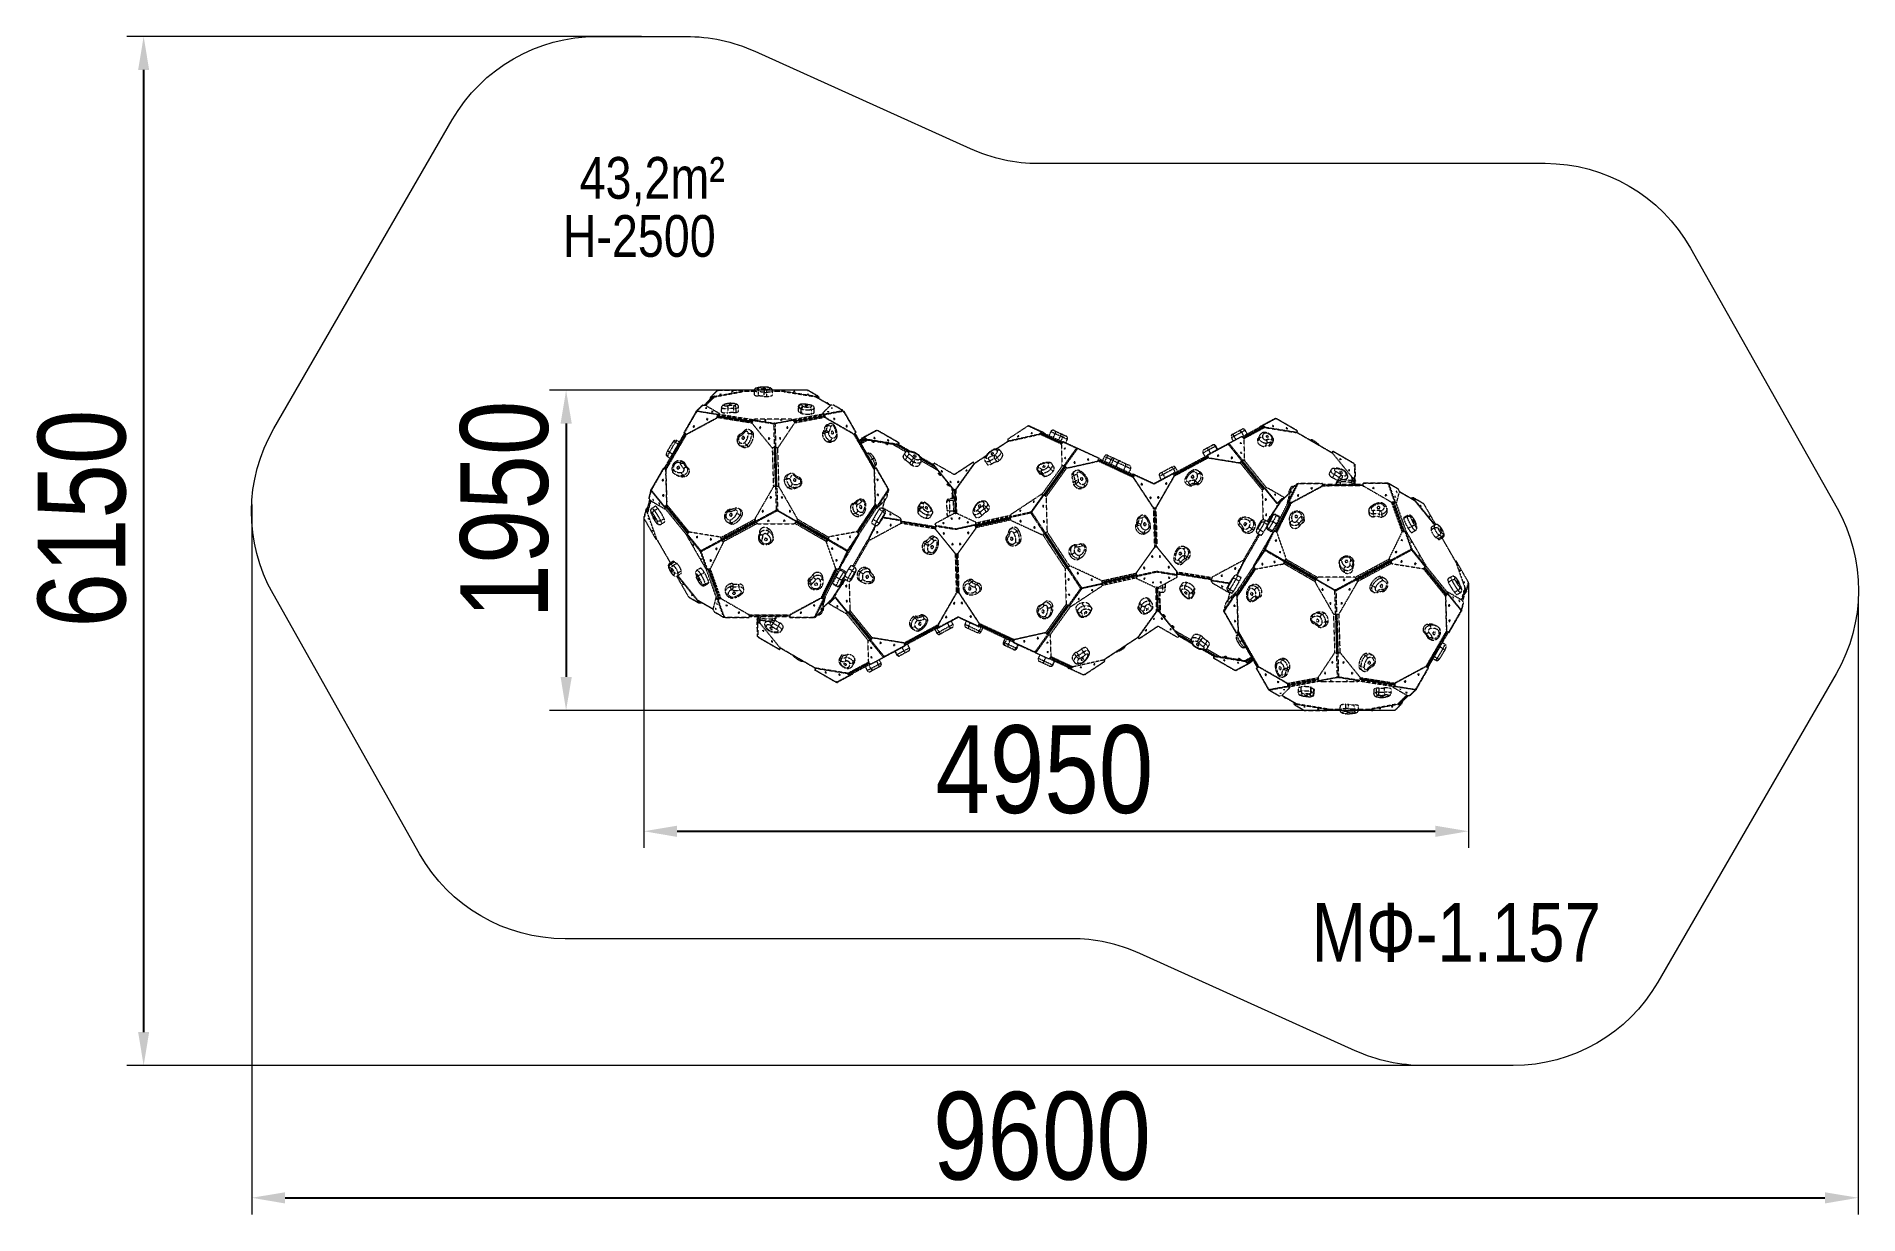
# Model space of a CAD drawing. Header units: millimetres. Extents: x -5934 to 4978, y -3536 to 3518.
import ezdxf

# ---------------------------------------------------------------- set-up
doc = ezdxf.new("R2010")
doc.units = ezdxf.units.MM
doc.linetypes.add('HIDDEN', pattern=[1.905, 1.27, -0.635])
for name, color, linetype in [('DIKOM_АРТИКУЛ', 7, 'Continuous'), ('DIKOM_ЗОНА', 90, 'Continuous'), ('DIKOM_ОБЪЕКТ', 7, 'Continuous'), ('DIKOM_РАЗМЕР_ЗОНА', 7, 'Continuous'), ('DIKOM_РАЗМЕР_ОБЪЕКТА', 7, 'Continuous')]:
    doc.layers.add(name, color=color, linetype=linetype)
doc.styles.add('style1', font='arialbd.ttf', dxfattribs={"width": 0.8})
doc.dimstyles.new('1-50', dxfattribs={"dimtxt": 300, "dimasz": 200, "dimexe": 100, "dimexo": 0, "dimgap": 100, "dimtad": 1, "dimtxsty": 'style1', "dimcen": 200, "dimclrd": 7, "dimclre": 7, "dimclrt": 7, "dimadec": 1, "dimazin": 2, "dimtfac": 1, "dimtmove": 0, "dimatfit": 2, "dimfxl": 0, "dimlwd": 25, "dimlwe": 18, "dimarcsym": 0})

msp = doc.modelspace()

# ---------------------------------------------------------------- texts
at = {"layer": 'DIKOM_АРТИКУЛ', "insert": (1702.888, -1671.253), "char_height": 350, "width": 1759.4069, "attachment_point": 1, "style": 'style1'}
msp.add_mtext('{\\fArial|b0|i0|c204|p34;МФ-1.157}', dxfattribs=at)
at = {"layer": 'DIKOM_РАЗМЕР_ОБЪЕКТА', "char_height": 250, "width": 1030.819, "attachment_point": 1, "style": 'style1'}
for s, insert in [('{\\fArial|b0|i0|c204|p34;43,2m²}', (-2680.928, 2796.653)), ('{\\fArial|b0|i0|c204|p34;H-2500}', (-2782.255, 2448.722))]:
    msp.add_mtext(s, dxfattribs=dict(at, insert=insert))

# ---------------------------------------------------------------- blocks, each defined once
blk = doc.blocks.new('*D0')
at = {"layer": 'Defpoints', "color": 0, "transparency": 16777216}
for p in [(-2297, 639), (2643, 244), (2643, -1241)]:
    blk.add_point(p, dxfattribs=at)
at = {"layer": 'DIKOM_РАЗМЕР_ОБЪЕКТА', "color": 7, "lineweight": 18, "transparency": 16777216}
for p, q in [((-2297, 639), (-2297, -1341)), ((2643, 244), (2643, -1341))]:
    blk.add_line(p, q, dxfattribs=at)
at = {"layer": 'DIKOM_РАЗМЕР_ОБЪЕКТА', "color": 7, "lineweight": 25, "transparency": 16777216}
blk.add_line((-2097, -1241), (2443, -1241), dxfattribs=at)
at = {"layer": 'DIKOM_РАЗМЕР_ОБЪЕКТА', "color": 7, "transparency": 16777216}
for points in [[(-2097, -1208), (-2097, -1275), (-2297, -1241)], [(2443, -1208), (2443, -1275), (2643, -1241)]]:
    blk.add_solid(points, dxfattribs=at)
at = {"layer": 'DIKOM_РАЗМЕР_ОБЪЕКТА', "color": 7, "transparency": 16777216, "insert": (102, -873), "char_height": 300, "attachment_point": 5, "style": 'style1'}
blk.add_mtext('{\\fArial|b0|i0|c204|p34;\\H1.75x;4950}', dxfattribs=at)
blk = doc.blocks.new('*D1')
at = {"layer": 'Defpoints', "color": 0, "transparency": 16777216}
for p in [(-1316, 1400), (-2762, -517), (2199, -517)]:
    blk.add_point(p, dxfattribs=at)
at = {"layer": 'DIKOM_РАЗМЕР_ОБЪЕКТА', "color": 7, "lineweight": 18, "transparency": 16777216}
for p, q in [((-1316, 1400), (-2862, 1400)), ((2199, -517), (-2862, -517))]:
    blk.add_line(p, q, dxfattribs=at)
at = {"layer": 'DIKOM_РАЗМЕР_ОБЪЕКТА', "color": 7, "lineweight": 25, "transparency": 16777216}
blk.add_line((-2762, 1200), (-2762, -317), dxfattribs=at)
at = {"layer": 'DIKOM_РАЗМЕР_ОБЪЕКТА', "color": 7, "transparency": 16777216}
for points in [[(-2795, 1200), (-2728, 1200), (-2762, 1400)], [(-2795, -317), (-2728, -317), (-2762, -517)]]:
    blk.add_solid(points, dxfattribs=at)
at = {"layer": 'DIKOM_РАЗМЕР_ОБЪЕКТА', "color": 7, "transparency": 16777216, "insert": (-3130, 685), "char_height": 300, "attachment_point": 5, "rotation": 90, "style": 'style1'}
blk.add_mtext('{\\fArial|b0|i0|c204|p34;\\H1.75x;1950}', dxfattribs=at)
blk = doc.blocks.new('*D2')
at = {"layer": 'Defpoints', "color": 0, "transparency": 16777216}
for p in [(-2311, 3518), (-5292, -2644), (2643, -2644)]:
    blk.add_point(p, dxfattribs=at)
at = {"layer": 'DIKOM_РАЗМЕР_ЗОНА', "color": 7, "lineweight": 18, "transparency": 16777216}
for p, q in [((-2311, 3518), (-5392, 3518)), ((2643, -2644), (-5392, -2644))]:
    blk.add_line(p, q, dxfattribs=at)
at = {"layer": 'DIKOM_РАЗМЕР_ЗОНА', "color": 7, "lineweight": 25, "transparency": 16777216}
blk.add_line((-5292, 3318), (-5292, -2444), dxfattribs=at)
at = {"layer": 'DIKOM_РАЗМЕР_ЗОНА', "color": 7, "transparency": 16777216}
for points in [[(-5325, 3318), (-5259, 3318), (-5292, 3518)], [(-5325, -2444), (-5259, -2444), (-5292, -2644)]]:
    blk.add_solid(points, dxfattribs=at)
at = {"layer": 'DIKOM_РАЗМЕР_ЗОНА', "color": 7, "transparency": 16777216, "insert": (-5660, 631), "char_height": 300, "attachment_point": 5, "rotation": 90, "style": 'style1'}
blk.add_mtext('{\\fArial|b0|i0|c204|p34;\\H1.75x;6150}', dxfattribs=at)
blk = doc.blocks.new('*D3')
at = {"layer": 'Defpoints', "color": 0, "transparency": 16777216}
for p in [(-4645, 715), (4977, 144), (4977, -3436)]:
    blk.add_point(p, dxfattribs=at)
at = {"layer": 'DIKOM_РАЗМЕР_ЗОНА', "color": 7, "lineweight": 18, "transparency": 16777216}
for p, q in [((-4645, 715), (-4645, -3536)), ((4977, 144), (4977, -3536))]:
    blk.add_line(p, q, dxfattribs=at)
at = {"layer": 'DIKOM_РАЗМЕР_ЗОНА', "color": 7, "lineweight": 25, "transparency": 16777216}
blk.add_line((-4445, -3436), (4777, -3436), dxfattribs=at)
at = {"layer": 'DIKOM_РАЗМЕР_ЗОНА', "color": 7, "transparency": 16777216}
for points in [[(-4445, -3403), (-4445, -3470), (-4645, -3436)], [(4777, -3403), (4777, -3470), (4977, -3436)]]:
    blk.add_solid(points, dxfattribs=at)
at = {"layer": 'DIKOM_РАЗМЕР_ЗОНА', "color": 7, "transparency": 16777216, "insert": (88, -3068), "char_height": 300, "attachment_point": 5, "style": 'style1'}
blk.add_mtext('{\\fArial|b0|i0|c204|p34;\\H1.75x;9600}', dxfattribs=at)

# ---------------------------------------------------------------- dimensions: what is measured, and where the dimension line sits
at = {"layer": 'DIKOM_РАЗМЕР_ЗОНА'}
dim = msp.add_linear_dim(base=(-5291.948, -2644.366), p1=(-2311.073, 3518.487), p2=(2643.327, -2644.366), angle=90, text='{\\fArial|b0|i0|c204|p34;\\H1.75x;6150}', dimstyle='1-50', dxfattribs=at)
dim.commit()
dim.dimension.update_dxf_attribs({"geometry": '*D2', "text_midpoint": (-5291.948, 631.362), "dimtype": 160})
dim = msp.add_linear_dim(base=(4976.687, -3436.446), p1=(-4645.215, 715.379), p2=(4976.687, 143.643), text='{\\fArial|b0|i0|c204|p34;\\H1.75x;9600}', dimstyle='1-50', dxfattribs=at)
dim.commit()
dim.dimension.update_dxf_attribs({"geometry": '*D3', "text_midpoint": (87.741, -3436.446), "dimtype": 160})
at = {"layer": 'DIKOM_РАЗМЕР_ОБЪЕКТА'}
dim = msp.add_linear_dim(base=(-2761.526, -516.724), p1=(-1315.667, 1399.616), p2=(2199.135, -516.724), angle=90, text='{\\fArial|b0|i0|c204|p34;\\H1.75x;1950}', dimstyle='1-50', dxfattribs=at)
dim.commit()
dim.dimension.update_dxf_attribs({"geometry": '*D1', "text_midpoint": (-2761.526, 684.6), "dimtype": 160})
dim = msp.add_linear_dim(base=(2643.204, -1241.198), p1=(-2296.887, 638.997), p2=(2643.204, 244.499), text='{\\fArial|b0|i0|c204|p34;\\H1.75x;4950}', dimstyle='1-50', dxfattribs=at)
dim.commit()
dim.dimension.update_dxf_attribs({"geometry": '*D0', "text_midpoint": (101.53, -1241.198), "dimtype": 160})

# ---------------------------------------------------------------- linework, layer by layer
at = {"layer": 'DIKOM_ЗОНА', "color": 3, "lineweight": 15}
msp.add_lwpolyline([(-2768.499, -1884.673, -0.270622814), (-3639.467, -1376.013), (-4517.161, 179.822, -0.265434864), (-4511.928, 1171.666), (-3443.941, 3018.99, -0.267793273), (-2578.206, 3518.487), (-2043.939, 3518.487, -0.106441056), (-1632.378, 3429.868), (-342.56, 2847.412, 0.106441056), (69.002, 2758.794), (3100.753, 2758.794, -0.270622814), (3971.721, 2250.134), (4849.416, 694.299, -0.265434864), (4844.182, -297.545), (3776.195, -2144.87, -0.267793273), (2910.461, -2644.366), (2376.194, -2644.366, -0.106441056), (1964.632, -2555.748), (674.814, -1973.291, 0.106441056), (263.252, -1884.673)], format="xyb", close=True, dxfattribs=at)
at = {"layer": 'DIKOM_ОБЪЕКТ', "color": 7, "linetype": 'HIDDEN', "lineweight": 15}
for p, q in [((-1943.74, 1309.574), (-1977.221, 1276.619)), ((-1929.781, 1308.557), (-1943.74, 1309.574)), ((-1883.405, 1361.525), (-1936.701, 1309.061)), ((-1876.663, 1361.091), (-1930.013, 1308.574)), ((-1875.413, 1361.01), (-1928.797, 1308.459)), ((-1872.401, 1360.831), (-1926.284, 1307.788)), ((-1901.73, 1343.487), (-1900.882, 1346.751)), ((-1899.326, 1345.853), (-1900.882, 1346.751)), ((-1899.603, 1349.532), (-1892.206, 1363.369)), ((-1899.603, 1349.532), (-1897.072, 1348.071)), ((-1896.915, 1348.226), (-1889.618, 1361.875)), ((-1892.206, 1363.369), (-1858.633, 1396.435)), ((-1889.618, 1361.875), (-1892.206, 1363.369)), ((-1889.618, 1361.875), (-1889.533, 1361.958)), ((-1889.48, 1364.835), (-1889.534, 1361.92)), ((-1873.172, 1360.866), (-1889.534, 1361.92)), ((-1855.907, 1397.901), (-1889.48, 1364.835)), ((-1873.118, 1363.781), (-1889.48, 1364.835)), ((-1873.172, 1360.866), (-1873.118, 1363.781)), ((-1868.932, 1361.054), (-1706.793, 1391.11)), ((-1868.878, 1363.97), (-1868.932, 1361.054)), ((-1868.878, 1363.97), (-1706.738, 1394.025)), ((-1857.853, 1395.984), (-1858.633, 1396.435)), ((-1852.774, 1397.509), (-1855.907, 1397.901)), ((-1706.342, 1398.536), (-1852.545, 1398.233)), ((-1852.545, 1398.191), (-1852.239, 1398.064)), ((-1852.25, 1397.486), (-1852.239, 1398.064)), ((-1706.22, 1398.366), (-1852.239, 1398.064)), ((-1852.239, 1398.064), (-1851.791, 1397.691)), ((-1851.793, 1397.571), (-1851.791, 1397.691)), ((-1706.793, 1391.11), (-1706.738, 1394.025)), ((-1705.023, 1394.984), (-1706.22, 1398.366)), ((-1636.117, 1391.905), (-1705.142, 1391.759)), ((-1705.06, 1391.965), (-1705.005, 1394.88)), ((-1636.114, 1392.103), (-1705.06, 1391.957)), ((-1636.021, 1397.09), (-1636.473, 1372.795)), ((-1611.174, 1389.873), (-1611.627, 1365.578)), ((-1576.649, 1387.867), (-1577.102, 1363.572)), ((-1560.959, 1386.779), (-1561.411, 1362.484)), ((-1526.418, 1371.933), (-1525.966, 1396.228)), ((-1460.051, 1392.278), (-1526.042, 1392.138)), ((-1460.21, 1392.475), (-1526.038, 1392.336)), ((-1462.52, 1392.471), (-1462.372, 1398.296)), ((-1462.372, 1398.296), (-1462.129, 1398.297)), ((-1462.173, 1396.36), (-1462.372, 1398.296)), ((-1462.271, 1392.471), (-1462.173, 1396.36)), ((-1462.173, 1396.36), (-1462.149, 1396.36)), ((-1462.111, 1399.307), (-1462.165, 1396.391)), ((-1460.202, 1392.461), (-1462.165, 1396.391)), ((-1315.667, 1399.616), (-1462.111, 1399.307)), ((-1460.148, 1395.376), (-1462.111, 1399.307)), ((-1460.202, 1392.461), (-1460.148, 1395.376)), ((-1457.774, 1394.467), (-1457.829, 1391.552)), ((-1457.829, 1391.552), (-1274.663, 1362.227)), ((-1457.774, 1394.467), (-1274.608, 1365.143)), ((-1316.062, 1398.767), (-1316.061, 1398.818)), ((-1316.061, 1398.818), (-1315.667, 1399.616)), ((-1315.686, 1398.629), (-1315.667, 1399.616)), ((-1313.615, 1398.83), (-1314.95, 1398.64)), ((-1256.862, 1366.058), (-1313.615, 1398.83)), ((-1253.971, 1365.423), (-1310.85, 1398.268)), ((-1274.663, 1362.227), (-1274.608, 1365.143)), ((-1178.869, 1308.579), (-1271.414, 1362.01)), ((-1270.081, 1364.985), (-1270.136, 1362.069)), ((-1270.136, 1362.069), (-1256.917, 1363.143)), ((-1270.081, 1364.985), (-1256.862, 1366.058)), ((-1178.096, 1309.34), (-1269.513, 1362.12)), ((-1256.917, 1363.143), (-1256.862, 1366.058)), ((-1256.917, 1363.143), (-1254.473, 1361.732)), ((-1254.473, 1361.732), (-1251.975, 1363.236)), ((-1254.473, 1361.732), (-1249.063, 1350.313)), ((-1251.975, 1363.236), (-1246.297, 1351.251)), ((-1248.446, 1349.957), (-1246.297, 1351.251)), ((-1245.493, 1348.332), (-1245.561, 1348.291)), ((-1245.493, 1348.332), (-1245.511, 1348.262)), ((-1161.895, 1311.229), (-1175.114, 1310.155)), ((-1105.127, 1278.459), (-1161.895, 1311.229)), ((-1102.108, 1277.751), (-1159.004, 1310.595)), ((-1983.682, 1272.065), (-2056.995, 1145.085)), ((-1981.252, 1270.582), (-2054.53, 1143.662)), ((-2039.954, 1137.627), (-1860.55, 1234.147)), ((-2038.588, 1136.838), (-1859.185, 1233.359)), ((-1983.147, 1272.523), (-1982.505, 1273.776)), ((-1980.559, 1271.029), (-1983.147, 1272.523)), ((-1980.7, 1270.616), (-1983.033, 1271.963)), ((-1979.917, 1272.282), (-1982.505, 1273.776)), ((-1948.058, 1308.019), (-1981.587, 1275.016)), ((-1980.245, 1269.634), (-1981.252, 1270.582)), ((-1979.886, 1269.794), (-1981.252, 1270.582)), ((-1980.559, 1271.029), (-1979.917, 1272.282)), ((-1979.972, 1269.476), (-1980.245, 1269.634)), ((-1979.917, 1272.282), (-1978.921, 1273.263)), ((-1979.585, 1269.51), (-1979.886, 1269.794)), ((-1978.9, 1273.538), (-1979.157, 1270.219)), ((-1853.207, 1253.412), (-1978.9, 1273.538)), ((-1977.48, 1273.311), (-1977.435, 1275.733)), ((-1975.105, 1276.288), (-1977.435, 1275.733)), ((-1977.435, 1275.733), (-1851.742, 1255.606)), ((-1977.236, 1275.78), (-1977.221, 1276.619)), ((-1977.221, 1276.619), (-1975.608, 1276.578)), ((-1975.616, 1276.166), (-1975.608, 1276.578)), ((-1843.347, 1259.91), (-1926.315, 1307.806)), ((-1859.185, 1233.359), (-1860.55, 1234.147)), ((-1857.83, 1237.565), (-1853.207, 1253.412)), ((-1857.83, 1237.565), (-1856.464, 1236.776)), ((-1647.745, 1202.593), (-1856.731, 1236.048)), ((-1856.464, 1236.776), (-1851.841, 1252.623)), ((-1646.626, 1208.173), (-1855.074, 1241.542)), ((-1854.009, 1245.194), (-1645.674, 1211.844)), ((-1851.841, 1252.623), (-1853.207, 1253.412)), ((-1644.703, 1215.587), (-1852.922, 1248.919)), ((-1852.02, 1252.727), (-1851.796, 1252.691)), ((-1843.648, 1255.97), (-1851.796, 1252.691)), ((-1851.742, 1255.606), (-1851.796, 1252.691)), ((-1843.593, 1258.885), (-1851.742, 1255.606)), ((-1843.648, 1255.97), (-1843.593, 1258.885)), ((-1843.322, 1256.13), (-1638.602, 1223.358)), ((-1843.011, 1256.527), (-1842.956, 1259.443)), ((-1832.081, 1295.444), (-1832.533, 1271.149)), ((-1793.083, 1288.326), (-1793.536, 1264.031)), ((-1759.885, 1290.373), (-1760.338, 1266.078)), ((-1744.441, 1291.142), (-1744.893, 1266.847)), ((-1729.272, 1274.424), (-1728.82, 1298.719)), ((-1644.04, 1218.142), (-1647.594, 1204.446)), ((-1518.712, 1198.088), (-1644.04, 1218.142)), ((-1633.77, 1225.148), (-1641.199, 1222.396)), ((-1641.199, 1222.396), (-1515.872, 1202.342)), ((-1416.496, 1226.097), (-1629.912, 1225.642)), ((-1515.926, 1199.426), (-1515.872, 1202.342)), ((-1515.872, 1202.342), (-1515.324, 1202.689)), ((-1515.379, 1199.774), (-1515.324, 1202.689)), ((-1514.084, 1199.776), (-1514.03, 1202.692)), ((-1514.03, 1202.692), (-1512.337, 1201.957)), ((-1512.391, 1199.041), (-1512.337, 1201.957)), ((-1512.337, 1201.957), (-1401.082, 1222.573)), ((-1399.304, 1220.386), (-1510.56, 1199.769)), ((-1492.057, 1055.997), (-1395.626, 1200.415)), ((-1412.407, 1225.652), (-1401.082, 1222.573)), ((-1406.567, 1224.064), (-1226.821, 1257.38)), ((-1401.082, 1222.573), (-1401.129, 1220.048)), ((-1395.137, 1204.398), (-1399.304, 1220.386)), ((-1214.547, 1250.702), (-1398.327, 1216.638)), ((-1397.364, 1212.943), (-1213.484, 1247.025)), ((-1212.338, 1243.063), (-1396.326, 1208.961)), ((-1210.551, 1237.362), (-1394.947, 1203.184)), ((-1372.234, 1299.127), (-1372.686, 1274.832)), ((-1369.801, 1296.32), (-1370.253, 1272.025)), ((-1356.864, 1287.812), (-1357.317, 1263.517)), ((-1351.267, 1284.797), (-1351.72, 1260.502)), ((-1293.679, 1282.545), (-1294.132, 1258.25)), ((-1275.896, 1267.019), (-1275.443, 1291.314)), ((-1227.249, 1260.813), (-1227.304, 1257.898)), ((-1178.044, 1309.392), (-1227.117, 1261.074)), ((-1226.035, 1260.018), (-1226.089, 1257.103)), ((-1216.722, 1254.385), (-1226.089, 1257.103)), ((-1216.668, 1257.301), (-1226.035, 1260.018)), ((-1216.668, 1257.301), (-1216.722, 1254.385)), ((-1216.668, 1257.301), (-1105.731, 1277.864)), ((-1213.222, 1253.06), (-1214.999, 1252.265)), ((-1211.043, 1238.584), (-1214.999, 1252.265)), ((-1102.285, 1273.623), (-1213.222, 1253.06)), ((-1209.266, 1239.379), (-1213.222, 1253.06)), ((-1211.043, 1238.584), (-1209.266, 1239.379)), ((-1206.589, 1235.81), (-1208.367, 1235.015)), ((-1208.367, 1235.015), (-1042.456, 1139.217)), ((-1206.589, 1235.81), (-1040.679, 1140.012)), ((-1105.731, 1277.864), (-1107.005, 1278.119)), ((-1106.715, 1278.061), (-1106.708, 1278.412)), ((-1106.708, 1278.412), (-1105.127, 1278.459)), ((-1105.142, 1277.616), (-1105.127, 1278.459)), ((-1102.737, 1274.133), (-1100.24, 1275.637)), ((-1102.089, 1272.069), (-1102.285, 1273.623)), ((-1102.195, 1272.905), (-1099.736, 1274.386)), ((-1101.053, 1272.726), (-1101.974, 1271.69)), ((-1101.482, 1271.31), (-1101.083, 1271.488)), ((-1099.276, 1273.521), (-1101.083, 1271.488)), ((-1101.053, 1272.726), (-1099.276, 1273.521)), ((-1101.042, 1272.731), (-1101.03, 1272.748)), ((-1101.03, 1272.748), (-1098.532, 1274.253)), ((-1101.03, 1272.748), (-1101.025, 1272.739)), ((-1100.24, 1275.637), (-1099.736, 1274.386)), ((-1026.332, 1146.538), (-1099.276, 1273.521)), ((-1098.532, 1274.253), (-1025.589, 1147.27)), ((1407.274, 1189.92), (1483.136, 1230.734)), ((1488.531, 1229.87), (1412.669, 1189.056)), ((1483.137, 1230.734), (1484.602, 1231.522)), ((1484.754, 1231.24), (1484.602, 1231.522)), ((1487.037, 1230.889), (1487.385, 1231.077)), ((1487.234, 1230.815), (1487.385, 1231.077)), ((1487.385, 1231.077), (1488.531, 1229.871)), ((1489.542, 1228.807), (1488.531, 1229.87)), ((1490.977, 1230.436), (1489.888, 1228.55)), ((1490.171, 1228.431), (1490.793, 1229.508)), ((1490.555, 1228.46), (1490.652, 1228.629)), ((1490.793, 1229.508), (1490.652, 1228.629)), ((1617.711, 1156.226), (1490.793, 1229.508)), ((1618.16, 1157.002), (1490.957, 1230.448)), ((-2053.192, 1142.889), (-2175.792, 930.54)), ((-2047.674, 1139.704), (-2170.274, 927.354)), ((-2044.507, 1137.875), (-2167.107, 925.526)), ((-2041.544, 1136.367), (-2164.32, 923.714)), ((-2084.114, 1089.33), (-2099.156, 1098.015)), ((-2056.973, 1145.073), (-2054.386, 1143.579)), ((-2056.973, 1145.073), (-2055.858, 1144.428)), ((-2055.858, 1144.428), (-2053.271, 1142.934)), ((-2043.965, 1137.562), (-2054.53, 1143.662)), ((-2054.53, 1143.662), (-2053.164, 1142.873)), ((-2054.386, 1143.579), (-2053.271, 1142.934)), ((-2042.599, 1136.774), (-2053.164, 1142.873)), ((-2042.599, 1136.774), (-2043.965, 1137.562)), ((-2039.954, 1137.627), (-2038.588, 1136.838)), ((-1650.843, 1155.098), (-1662.225, 1161.669)), ((-1651.185, 1136.325), (-1639.802, 1129.753)), ((-1646.833, 1200.3), (-1529.507, 1055.918)), ((-1519.376, 1196.62), (-1518.712, 1198.088)), ((-1518.194, 1195.938), (-1519.376, 1196.62)), ((-1517.347, 1197.299), (-1518.712, 1198.088)), ((-1517.268, 1196.31), (-1518.667, 1195.747)), ((-1517.911, 1196.051), (-1517.347, 1197.299)), ((-1513.087, 1056.991), (-1517.268, 1196.31)), ((-1515.926, 1199.426), (-1515.379, 1199.774)), ((-1514.084, 1199.776), (-1512.391, 1199.041)), ((-1512.391, 1199.041), (-1512.042, 1199.106)), ((-1512.337, 1198.974), (-1510.56, 1199.769)), ((-1512.337, 1198.974), (-1511.13, 1196.364)), ((-1510.982, 1196.324), (-1506.801, 1057.005)), ((-1509.699, 1195.766), (-1510.982, 1196.324)), ((-1510.56, 1199.769), (-1509.114, 1196.642)), ((-1510.395, 1196.069), (-1509.114, 1196.642)), ((-1211.844, 1144.223), (-1226.652, 1137.596)), ((-1206.832, 1157.002), (-1221.64, 1150.375)), ((-1197.114, 1185.717), (-1211.922, 1179.09)), ((-1186.813, 1198.098), (-1201.621, 1191.471)), ((-1180.339, 1096.358), (-1195.147, 1089.731)), ((-1172.717, 1090.85), (-1157.909, 1097.477)), ((-1042.456, 1139.217), (-1040.679, 1140.012)), ((-917.431, 926.354), (-1039.511, 1138.841)), ((-1039.305, 1138.924), (-1037.528, 1139.719)), ((-915.457, 927.897), (-1037.24, 1139.868)), ((-1037.199, 1139.893), (-1026.332, 1146.538)), ((-914.122, 928.798), (-1035.869, 1140.706)), ((-909.677, 931.798), (-1031.305, 1143.497)), ((-1025.589, 1147.27), (-1026.453, 1146.749)), ((-1006.62, 1100.533), (-989.3, 1109.852)), ((-971.22, 1111.631), (-1003.132, 1094.461)), ((-1001.138, 1090.991), (-967.821, 1108.918)), ((-963.012, 1103.556), (-997.65, 1084.919)), ((-954.617, 1101.591), (-994.805, 1079.968)), ((-991.915, 1111.867), (-991.909, 1111.855)), ((-990.487, 1109.213), (-991.909, 1111.855)), ((-990.215, 1112.766), (-978.632, 1118.998)), ((-990.215, 1112.766), (-988.793, 1110.124)), ((-990.1, 1112.844), (-979.884, 1118.342)), ((-988.793, 1110.124), (-977.21, 1116.357)), ((-904.021, 1159.156), (-979.884, 1118.342)), ((-978.632, 1118.998), (-902.556, 1159.944)), ((-977.21, 1116.357), (-978.632, 1118.998)), ((-977.21, 1116.357), (-977.075, 1116.43)), ((-975.849, 1118.553), (-977.125, 1116.343)), ((-964.449, 1106.227), (-977.125, 1116.343)), ((-899.772, 1159.499), (-975.849, 1118.553)), ((-963.173, 1108.436), (-975.849, 1118.553)), ((-973.087, 1098.135), (-972.613, 1097.255)), ((-972.613, 1097.255), (-970.581, 1096.645)), ((-965.406, 1106.991), (-966.031, 1105.908)), ((-966.031, 1105.908), (-964.206, 1104.393)), ((-964.449, 1106.227), (-963.173, 1108.436)), ((-964.206, 1104.393), (-963.522, 1105.577)), ((-959.232, 1106.623), (-960.508, 1104.413)), ((-960.508, 1104.413), (-960.322, 1104.383)), ((-958.86, 1104.685), (-960.136, 1102.475)), ((-960.136, 1102.475), (-776.434, 1073.073)), ((-959.232, 1106.623), (-776.064, 1077.307)), ((-958.86, 1104.685), (-775.158, 1075.283)), ((-932.125, 1096.392), (-931.498, 1095.12)), ((-919.358, 1093.568), (-918.599, 1094.883)), ((-915.887, 1090.581), (-915.461, 1091.318)), ((-902.556, 1159.944), (-905.313, 1158.461)), ((-905.313, 1158.461), (-904.021, 1159.156)), ((-905.313, 1158.461), (-905.313, 1158.461)), ((-901.745, 1158.437), (-902.556, 1159.944)), ((-897.616, 1157.228), (-899.772, 1159.499)), ((-898.626, 1158.292), (-897.616, 1157.229)), ((-897.616, 1157.229), (-897.616, 1157.229)), ((-896.181, 1158.859), (-897.27, 1156.971)), ((-896.987, 1156.852), (-896.364, 1157.93)), ((-896.603, 1156.881), (-896.505, 1157.05)), ((-896.364, 1157.93), (-896.505, 1157.05)), ((-769.446, 1084.648), (-896.364, 1157.93)), ((-768.998, 1085.424), (-896.201, 1158.87)), ((-112.06, 1096.32), (-185.851, 1047.599)), ((-111.377, 1095.519), (-183.933, 1047.613)), ((4.27, 1185.923), (-118.388, 1104.94)), ((-113.08, 1097.94), (-118.388, 1104.94)), ((-118.388, 1104.94), (-116.982, 1102.811)), ((-111.674, 1095.81), (-116.982, 1102.811)), ((-111.674, 1095.81), (-113.08, 1097.94)), ((-110.241, 1097.375), (70.842, 1137.613)), ((-110.241, 1097.375), (-108.834, 1095.245)), ((-108.834, 1095.245), (72.248, 1135.483)), ((4.683, 1184.068), (4.27, 1185.923)), ((4.27, 1185.923), (4.271, 1185.923)), ((5.504, 1184.055), (4.27, 1185.923)), ((5.504, 1184.055), (4.271, 1185.923)), ((4.79, 1183.905), (4.683, 1184.068)), ((6.726, 1185.434), (5.781, 1184.312)), ((84.888, 1149.23), (6.726, 1185.434)), ((12.059, 1186.619), (90.222, 1150.415)), ((72.248, 1135.483), (70.842, 1137.613)), ((74.79, 1139.771), (84.888, 1149.23)), ((74.79, 1139.771), (76.196, 1137.642)), ((204.057, 1077.138), (75.177, 1136.819)), ((76.196, 1137.642), (86.294, 1147.1)), ((206.641, 1080.206), (78.317, 1139.629)), ((78.939, 1140.211), (207.262, 1080.788)), ((210.411, 1083.738), (82.088, 1143.161)), ((86.294, 1147.1), (84.888, 1149.23)), ((88.902, 1147.719), (99.488, 1142.817)), ((88.971, 1147.689), (88.911, 1147.715)), ((88.961, 1147.693), (90.222, 1150.415)), ((88.961, 1147.693), (99.488, 1142.817)), ((90.222, 1150.415), (100.749, 1145.539)), ((99.488, 1142.817), (100.749, 1145.539)), ((100.358, 1142.414), (215.93, 1088.896)), ((102.62, 1144.673), (101.359, 1141.951)), ((101.367, 1141.947), (102.628, 1144.669)), ((102.62, 1144.673), (102.628, 1144.669)), ((140.301, 1151.468), (129.796, 1128.782)), ((165.415, 1139.838), (154.91, 1117.153)), ((197.127, 1125.154), (186.622, 1102.468)), ((211.605, 1118.449), (201.1, 1095.763)), ((230.347, 1085.528), (239.591, 1105.49)), ((1140.018, 1046.106), (1232.814, 1096.035)), ((1205.608, 1081.394), (1281.69, 1122.317)), ((1284.473, 1121.871), (1208.391, 1080.948)), ((1222.39, 1115.408), (1232.817, 1096.029)), ((1237.953, 1123.782), (1248.381, 1104.401)), ((1281.69, 1122.317), (1282.501, 1120.81)), ((1283.359, 1148.212), (1295.204, 1126.197)), ((1296.555, 1111.435), (1284.473, 1121.871)), ((1285.506, 1120.979), (1408.916, 1187.38)), ((1415.839, 1183.156), (1291.177, 1116.081)), ((1294.417, 1113.282), (1419.159, 1180.4)), ((1419.814, 1179.856), (1295.056, 1112.73)), ((1423.119, 1177.241), (1297.906, 1109.87)), ((1302.13, 982.631), (1298.365, 1108.475)), ((1316.904, 1137.873), (1305.059, 1159.888)), ((1389.529, 1111.649), (1378.896, 1093.232)), ((1392.218, 1130.32), (1381.584, 1111.903)), ((1396.665, 1180.803), (1395.243, 1183.445)), ((1395.249, 1183.433), (1395.243, 1183.445)), ((1395.249, 1183.433), (1396.67, 1180.791)), ((1396.67, 1180.791), (1396.665, 1180.803)), ((1397.058, 1184.422), (1407.274, 1189.92)), ((1397.058, 1184.422), (1398.479, 1181.78)), ((1398.479, 1181.78), (1408.696, 1187.278)), ((1408.696, 1187.278), (1407.274, 1189.92)), ((1411.393, 1186.846), (1412.669, 1189.056)), ((1411.393, 1186.846), (1422.039, 1178.009)), ((1412.669, 1189.056), (1423.315, 1180.219)), ((1422.039, 1178.009), (1423.315, 1180.219)), ((1427.385, 1178.301), (1426.109, 1176.091)), ((1426.109, 1176.091), (1609.817, 1146.677)), ((1427.385, 1178.301), (1611.093, 1148.887)), ((1609.817, 1146.677), (1611.093, 1148.887)), ((1824.84, 1024.191), (1612.168, 1146.977)), ((1616.436, 1154.016), (1612.665, 1147.488)), ((1613.941, 1149.698), (1612.665, 1147.488)), ((1825.211, 1025.184), (1612.843, 1147.795)), ((1612.844, 1147.794), (1616.436, 1154.016)), ((1612.844, 1147.794), (1613.942, 1149.696)), ((1617.711, 1156.226), (1613.941, 1149.698)), ((1613.942, 1149.696), (1617.712, 1156.226)), ((1617.711, 1156.226), (1616.436, 1154.016)), ((1617.712, 1156.226), (1616.436, 1154.016)), ((-2154.427, 1002.506), (-2139.288, 993.766)), ((-2143.426, 1029.265), (-2124.951, 1018.598)), ((-2107.583, 1087.775), (-2090.655, 1078.001)), ((-1721.283, 1068.8), (-1709.9, 1062.228)), ((-1678.655, 1070.638), (-1667.272, 1064.066)), ((-1528.491, 1055.049), (-1527.125, 1054.26)), ((-1513.087, 1056.991), (-1525.848, 1054.626)), ((-1525.848, 1054.626), (-1524.482, 1053.837)), ((-1518.693, 821.541), (-1525.656, 1053.787)), ((-1511.721, 1056.203), (-1524.482, 1053.837)), ((-1516.308, 1055.353), (-1509.349, 823.273)), ((-1507.569, 823.602), (-1514.528, 1055.682)), ((-1506.834, 823.739), (-1513.793, 1055.819)), ((-1513.087, 1056.991), (-1511.721, 1056.203)), ((-1509.662, 1056.335), (-1502.7, 824.159)), ((-1506.801, 1057.005), (-1508.578, 1056.209)), ((-1497.032, 1053.896), (-1508.578, 1056.209)), ((-1508.256, 1056.145), (-1501.298, 824.095)), ((-1495.255, 1054.691), (-1506.801, 1057.005)), ((-1498.885, 823.703), (-1505.84, 1055.661)), ((-1497.032, 1053.896), (-1495.255, 1054.691)), ((-1495.981, 1053.85), (-1489.021, 821.726)), ((-1495.132, 1054.085), (-1493.355, 1054.88)), ((-957.243, 1021.123), (-960.032, 1019.443)), ((-956.277, 1021.209), (-959.82, 1019.074)), ((-926.105, 988.406), (-938.062, 981.203)), ((-920.605, 1088.831), (-919.189, 1088.924)), ((-850.032, 1083.251), (-849.405, 1081.978)), ((-838.512, 1075.689), (-837.096, 1075.782)), ((-837.265, 1080.426), (-836.506, 1081.741)), ((-835.689, 1082.555), (-835.688, 1082.557)), ((-833.793, 1077.44), (-833.368, 1078.176)), ((-727.641, 1030.382), (-811.23, 1078.642)), ((-784.57, 1074.375), (-715.768, 1034.653)), ((-777.004, 1075.678), (-776.064, 1077.307)), ((-776.434, 1073.073), (-775.158, 1075.283)), ((-708.09, 1034.149), (-775.396, 1073.008)), ((-773.216, 1078.118), (-774.156, 1076.489)), ((-772.31, 1076.094), (-773.586, 1073.885)), ((-773.216, 1078.118), (-769.446, 1084.648)), ((-699.484, 1033.013), (-772.758, 1075.318)), ((-768.541, 1082.625), (-772.31, 1076.094)), ((-768.541, 1082.625), (-770.096, 1083.523)), ((-768.092, 1083.401), (-769.648, 1084.299)), ((-768.541, 1082.625), (-768.092, 1083.401)), ((-732.599, 1024.774), (-743.232, 1006.357)), ((-720.57, 1000.674), (-731.203, 982.257)), ((-561.543, 953.373), (-638.12, 997.585)), ((-559.922, 948.603), (-635.874, 992.454)), ((-634.591, 987.785), (-553.909, 941.203)), ((-244.982, 1008.558), (-317.089, 960.949)), ((-246.647, 1006.206), (-316.659, 959.98)), ((-194.633, 990.057), (-182.916, 972.31)), ((-180.447, 996.429), (-168.73, 978.683)), ((-160.693, 1036.598), (-148.976, 1018.851)), ((203.827, 1076.031), (207.62, 949.821)), ((215.673, 1088.667), (205.576, 1079.208)), ((293.848, 1052.475), (215.673, 1088.667)), ((219.906, 947.799), (293.895, 1050.921)), ((221.007, 1089.853), (299.182, 1053.661)), ((299.34, 1048.4), (225.351, 945.278)), ((292.564, 1051.51), (293.848, 1052.475)), ((293.029, 1050.806), (292.564, 1051.51)), ((293.895, 1050.921), (292.587, 1050.747)), ((294.909, 1050.868), (293.848, 1052.475)), ((297.881, 1050.947), (299.168, 1050.351)), ((297.921, 1050.938), (299.182, 1053.661)), ((297.921, 1050.938), (298.913, 1050.479)), ((298.913, 1050.479), (300.174, 1053.201)), ((299.182, 1053.661), (300.174, 1053.201)), ((300.355, 1047.15), (299.34, 1048.4)), ((300.034, 1049.96), (301.295, 1052.682)), ((300.034, 1049.96), (300.396, 1049.792)), ((300.398, 1049.734), (300.203, 1047.337)), ((300.396, 1049.792), (301.657, 1052.515)), ((300.396, 1049.792), (300.449, 1049.768)), ((300.398, 1049.734), (301.714, 1050.603)), ((300.68, 1046.883), (301.454, 1047.394)), ((301.295, 1052.682), (301.657, 1052.515)), ((301.714, 1050.603), (301.454, 1047.394)), ((301.657, 1052.515), (428.497, 993.769)), ((428.555, 991.857), (301.714, 1050.603)), ((423.884, 977.584), (428.555, 991.857)), ((636.837, 886.271), (425.959, 983.923)), ((428.497, 993.769), (427.778, 992.217)), ((428.151, 990.622), (638.301, 893.308)), ((461.443, 1002.756), (450.938, 980.07)), ((474.197, 996.85), (463.692, 974.164)), ((500.994, 984.441), (490.489, 961.755)), ((875.573, 900.414), (1079.563, 1010.171)), ((1081.924, 1003.492), (877.458, 893.479)), ((878.809, 889.664), (1083.275, 999.677)), ((1083.541, 998.925), (879.075, 888.911)), ((1085.574, 995.624), (880.235, 885.141)), ((1052.535, 1024.018), (1052.489, 1023.993)), ((1052.489, 1023.993), (1064.335, 1001.977)), ((1052.532, 1024.016), (1064.378, 1002.001)), ((1079.555, 1013.575), (1202.3, 1079.614)), ((1202.411, 1075.907), (1079.666, 1009.869)), ((1079.666, 1009.869), (1083.998, 997.634)), ((1085.62, 1041.819), (1096.044, 1022.446)), ((1085.686, 995.557), (1087.052, 994.768)), ((1086.946, 995.112), (1270.649, 965.695)), ((1086.946, 995.112), (1088.312, 994.323)), ((1088.312, 994.323), (1272.015, 964.906)), ((1126.407, 1063.764), (1136.831, 1044.391)), ((1140.018, 1046.105), (1129.594, 1065.479)), ((1202.3, 1079.614), (1202.464, 1079.702)), ((1203.721, 1076.972), (1202.3, 1079.614)), ((1202.623, 1074.414), (1202.411, 1075.907)), ((1203.777, 1075.119), (1202.411, 1075.907)), ((1203.886, 1077.06), (1202.464, 1079.702)), ((1203.425, 1073.951), (1202.623, 1074.414)), ((1203.552, 1080.288), (1205.608, 1081.394)), ((1204.974, 1077.646), (1203.552, 1080.288)), ((1203.721, 1076.972), (1203.886, 1077.06)), ((1204.672, 1075.545), (1203.733, 1074.236)), ((1203.874, 1074.432), (1203.777, 1075.119)), ((1284.703, 977.035), (1204.672, 1075.545)), ((1204.974, 1077.646), (1207.029, 1078.752)), ((1207.029, 1078.752), (1205.608, 1081.394)), ((1207.029, 1078.752), (1207.164, 1078.824)), ((1207.114, 1078.738), (1208.391, 1080.948)), ((1207.114, 1078.738), (1208.107, 1078.081)), ((1208.391, 1080.948), (1211.249, 1079.055)), ((1209.957, 1078.388), (1289.987, 979.878)), ((1211.272, 1078.292), (1209.957, 1078.388)), ((1210.827, 1078.324), (1211.249, 1079.055)), ((1277.061, 1081.061), (1276.556, 1080.618)), ((1278.753, 1024.659), (1278.246, 1024.214)), ((1433.367, 1081.91), (1422.734, 1063.493)), ((1457.461, 1085.926), (1446.828, 1067.509)), ((1468.934, 1087.273), (1458.301, 1068.856)), ((1461.23, 1072.291), (1471.864, 1090.708)), ((1825.034, 1024.876), (1828.803, 1031.406)), ((1825.034, 1024.876), (1826.31, 1027.086)), ((1828.803, 1031.406), (1825.211, 1025.184)), ((1826.309, 1027.087), (1825.211, 1025.184)), ((1827.031, 1024.213), (1825.755, 1022.003)), ((1830.079, 1033.616), (1826.309, 1027.087)), ((1826.31, 1027.086), (1830.079, 1033.616)), ((1827.031, 1024.213), (1944.004, 880.234)), ((1830.079, 1033.616), (1828.803, 1031.406)), ((1830.079, 1033.616), (1828.803, 1031.406)), ((1828.803, 1031.406), (1828.804, 1031.406)), ((1956.999, 960.336), (1830.079, 1033.616)), ((1957.731, 960.948), (1830.528, 1034.392)), ((-2179.593, 932.734), (-2252.905, 805.756)), ((-2177.129, 931.311), (-2250.407, 804.391)), ((-2166.564, 925.212), (-2177.129, 931.311)), ((-2166.564, 925.212), (-2165.198, 924.423)), ((-2158.5, 718.083), (-2164.614, 921.707)), ((-2163.248, 920.918), (-2164.614, 921.707)), ((-2157.135, 717.295), (-2163.248, 920.918)), ((-2108.653, 896.971), (-2097.271, 890.399)), ((-2054.242, 966.567), (-2065.625, 973.139)), ((-2062.86, 890.395), (-2051.477, 883.823)), ((-2059.289, 962.547), (-2047.906, 955.975)), ((-2040.451, 938.706), (-2029.069, 932.134)), ((-1423.654, 898.888), (-1438.462, 892.261)), ((-916.452, 924.351), (-918.229, 923.556)), ((-918.229, 923.556), (-912.098, 719.335)), ((-910.118, 948.495), (-916.917, 944.398)), ((-907.584, 933.21), (-916.685, 927.068)), ((-916.685, 927.068), (-914.908, 927.864)), ((-916.464, 943.611), (-912.11, 946.234)), ((-916.452, 924.351), (-910.321, 720.131)), ((-905.807, 934.006), (-914.908, 927.864)), ((-907.993, 934.734), (-910.49, 933.229)), ((-910.392, 933.266), (-910.49, 933.229)), ((-907.894, 934.771), (-910.392, 933.266)), ((-910.392, 933.266), (-906.863, 933.92)), ((-907.993, 934.734), (-907.894, 934.771)), ((-907.894, 934.771), (-904.366, 935.425)), ((-907.584, 933.21), (-905.807, 934.006)), ((-906.863, 933.92), (-904.366, 935.425)), ((-906.863, 933.92), (-906.803, 933.815)), ((-833.06, 807.398), (-905.807, 934.006)), ((-831.319, 808.637), (-904.159, 935.404)), ((-693.516, 979.706), (-704.149, 961.289)), ((-681.471, 969.868), (-692.105, 951.451)), ((-636.709, 970.163), (-647.342, 951.746)), ((-536.884, 920.248), (-634.503, 976.609)), ((-561.826, 952.8), (-557.938, 960.677)), ((-561.826, 952.8), (-560.55, 955.01)), ((-559.786, 952.217), (-561.062, 950.007)), ((-561.062, 950.007), (-444.089, 806.037)), ((-560.55, 955.01), (-556.662, 962.888)), ((-559.786, 952.217), (-442.813, 808.247)), ((-556.662, 962.888), (-557.938, 960.677)), ((-437.37, 894.012), (-556.662, 962.888)), ((-530.724, 903.445), (-531.149, 902.708)), ((-530.933, 899.019), (-530.306, 897.746)), ((-526.068, 902.509), (-526.827, 901.195)), ((-524.691, 905.073), (-525.771, 903.624)), ((-519.413, 891.457), (-517.997, 891.551)), ((-518.166, 896.195), (-517.823, 896.789)), ((-322.453, 969.074), (-437.602, 893.051)), ((-322.947, 969.822), (-437.586, 894.136)), ((-426.983, 809.151), (-318.847, 959.871)), ((-425.577, 807.022), (-317.441, 957.742)), ((-318.299, 962.782), (-322.453, 969.074)), ((-317.441, 957.742), (-318.847, 959.871)), ((-318.299, 962.782), (-316.893, 960.652)), ((-252.422, 975.254), (-240.705, 957.507)), ((-225.486, 975.236), (-213.769, 957.489)), ((60.261, 918.682), (71.978, 900.935)), ((64.272, 915.428), (75.99, 897.681)), ((83.419, 904.377), (95.137, 886.63)), ((87.397, 775.348), (210.045, 946.283)), ((90.562, 901.919), (102.279, 884.172)), ((221.654, 945.632), (98.373, 773.814)), ((101.525, 772.755), (224.437, 944.058)), ((103.558, 770.87), (226.519, 942.241)), ((228.803, 940.247), (105.789, 768.802)), ((228.897, 940.165), (105.881, 768.716)), ((106.436, 768.202), (229.465, 939.669)), ((235.75, 934.381), (112.486, 762.588)), ((141.007, 928.888), (152.724, 911.141)), ((158.746, 941.22), (147.028, 958.967)), ((207.863, 949.008), (209.269, 946.878)), ((219.906, 947.799), (209.511, 948.245)), ((209.511, 948.245), (210.917, 946.115)), ((221.312, 945.67), (210.917, 946.115)), ((219.906, 947.799), (221.312, 945.67)), ((225.351, 945.278), (224.035, 944.409)), ((234.695, 935.104), (224.035, 944.409)), ((236.011, 935.973), (225.351, 945.278)), ((234.695, 935.104), (236.011, 935.973)), ((238.742, 933.93), (419.822, 974.169)), ((240.059, 934.799), (238.742, 933.93)), ((240.059, 934.799), (421.138, 975.038)), ((278.094, 888.093), (267.126, 880.852)), ((287.013, 916.495), (276.045, 909.253)), ((419.822, 974.169), (421.138, 975.038)), ((421.053, 974.689), (422.369, 975.558)), ((634.565, 877.782), (422.765, 975.86)), ((635.496, 881.615), (424.459, 979.34)), ((424.706, 980.095), (635.717, 882.382)), ((512.909, 978.923), (502.404, 956.238)), ((539.927, 966.412), (529.421, 943.727)), ((541.436, 965.713), (530.93, 943.028)), ((559.841, 973.721), (558.53, 974.254)), ((587.769, 944.258), (577.264, 921.572)), ((619.324, 929.646), (608.819, 906.96)), ((635.293, 898.006), (634.033, 895.284)), ((635.515, 897.904), (634.255, 895.181)), ((634.255, 895.181), (638.277, 893.32)), ((638.333, 891.467), (634.742, 878.994)), ((634.742, 878.994), (636.058, 879.863)), ((636.824, 875.522), (635.508, 874.653)), ((635.508, 874.653), (753.881, 695.383)), ((635.515, 897.904), (639.537, 896.042)), ((639.649, 892.336), (636.058, 879.863)), ((636.824, 875.522), (755.197, 696.252)), ((638.277, 893.32), (639.537, 896.042)), ((638.333, 891.467), (639.649, 892.336)), ((639.496, 896.061), (639.983, 895.836)), ((639.537, 896.042), (758.635, 840.9)), ((758.734, 837.199), (639.649, 892.336)), ((758.635, 840.9), (874.176, 903.07)), ((874.287, 899.364), (758.734, 837.187)), ((770.71, 696.702), (878.115, 882.75)), ((772.076, 695.914), (879.481, 881.962)), ((791.267, 883.442), (801.691, 864.067)), ((813.74, 895.534), (824.164, 876.16)), ((878.079, 905.169), (874.176, 903.07)), ((874.176, 903.07), (875.597, 900.429)), ((874.287, 899.364), (878.619, 887.13)), ((874.287, 899.364), (875.653, 898.575)), ((875.249, 928.629), (887.095, 906.613)), ((879.5, 902.527), (875.597, 900.429)), ((875.653, 898.575), (879.985, 886.341)), ((879.5, 902.527), (878.079, 905.169)), ((879.481, 881.962), (878.115, 882.75)), ((879.716, 902.643), (878.294, 905.285)), ((878.619, 887.13), (879.985, 886.341)), ((900.188, 913.658), (888.342, 935.673)), ((1033.279, 911.334), (1021.896, 917.906)), ((1038.079, 899.183), (1049.462, 892.612)), ((1272.015, 964.906), (1270.649, 965.695)), ((1284.703, 977.035), (1274.619, 967.11)), ((1274.619, 967.11), (1275.985, 966.321)), ((1408.291, 801.442), (1274.965, 965.53)), ((1286.069, 976.247), (1275.985, 966.321)), ((1280.924, 971.182), (1413.994, 807.409)), ((1414.517, 807.955), (1281.461, 971.711)), ((1281.55, 971.798), (1283.712, 973.925)), ((1414.604, 808.046), (1281.55, 971.799)), ((1283.711, 973.926), (1416.707, 810.244)), ((1284.703, 977.035), (1286.069, 976.247)), ((1285.68, 975.864), (1418.623, 812.247)), ((1421.707, 813.493), (1288.36, 977.607)), ((1289.987, 979.878), (1288.711, 977.668)), ((1299.06, 978.735), (1288.711, 977.668)), ((1300.337, 980.945), (1289.987, 979.878)), ((1299.06, 978.735), (1300.337, 980.945)), ((1299.911, 978.95), (1432.57, 815.683)), ((1300.66, 979.595), (1301.936, 981.805)), ((1819.542, 922.363), (1808.909, 903.946)), ((1837.408, 894.441), (1826.775, 876.024)), ((1867.64, 876.73), (1857.007, 858.313)), ((1942.734, 878.034), (1944.004, 880.234)), ((1946.141, 856.647), (1945.566, 875.841)), ((1946.269, 875.517), (1945.957, 875.646)), ((1947.545, 877.727), (1946.269, 875.517)), ((1946.269, 875.517), (1961.367, 869.598)), ((1947.545, 877.727), (1962.643, 871.807)), ((1950.059, 855.097), (1949.485, 874.257)), ((1950.283, 873.943), (1950.86, 854.694)), ((1956.21, 959.606), (1956.308, 959.775)), ((1956.308, 959.775), (1956.999, 960.336)), ((1956.373, 959.251), (1956.999, 960.336)), ((1956.616, 959.062), (1957.711, 960.96)), ((1957.017, 958.902), (1958.443, 958.559)), ((1957.017, 958.901), (1957.017, 958.902)), ((1960.062, 958.169), (1957.017, 958.901)), ((1962.643, 871.807), (1960.062, 958.169)), ((1960.129, 955.93), (1961.839, 955.981)), ((1961.839, 955.981), (1964.421, 869.62)), ((-2254.414, 802.467), (-2266.238, 756.916)), ((-2253.62, 797.881), (-2265.425, 752.399)), ((-2253.8, 803.879), (-2253.035, 805.061)), ((-2251.212, 802.385), (-2253.8, 803.879)), ((-2252.9, 798.315), (-2253.62, 797.881)), ((-2252.778, 796.505), (-2253.62, 797.881)), ((-2250.447, 803.567), (-2253.035, 805.061)), ((-2250.884, 799.76), (-2252.959, 798.51)), ((-2252.959, 798.51), (-2252.275, 796.215)), ((-2172.68, 699.725), (-2252.959, 798.51)), ((-2252.425, 796.718), (-2252.778, 796.505)), ((-2252.457, 805.222), (-2250.144, 803.887)), ((-2249.045, 802.759), (-2251.791, 800.876)), ((-2251.791, 800.876), (-2171.512, 702.091)), ((-2251.563, 801.033), (-2251.212, 802.385)), ((-2251.505, 801.711), (-2251.212, 802.385)), ((-2251.212, 802.385), (-2250.447, 803.567)), ((-2250.407, 804.391), (-2249.082, 803.993)), ((-2249.041, 803.603), (-2250.407, 804.391)), ((-2248.809, 803.836), (-2249.082, 803.993)), ((-2249.041, 803.603), (-2248.646, 803.484)), ((-2179.083, 864.066), (-2178.95, 864.135)), ((-2176.344, 772.807), (-2176.21, 772.876)), ((-1522.399, 818.884), (-1629.819, 632.844)), ((-1506.097, 823.875), (-1518.858, 821.51)), ((-1506.897, 825.857), (-1502.817, 828.052)), ((-1501.923, 684.555), (-1506.097, 823.875)), ((-1504.235, 824.11), (-1502.723, 824.923)), ((-1499.811, 823.888), (-1495.637, 684.568)), ((-1488.265, 821.574), (-1499.811, 823.888)), ((-1378.64, 633.908), (-1484.949, 818.962)), ((-1441.052, 869.377), (-1455.86, 862.75)), ((-1419.231, 822.623), (-1434.039, 815.996)), ((-1386.964, 813.818), (-1372.156, 820.446)), ((-898.964, 706.068), (-832.984, 804.884)), ((-831.363, 800.305), (-897.343, 701.49)), ((-841.682, 756.858), (-829.833, 802.466)), ((-835.999, 806.2), (-834.222, 806.995)), ((-834.487, 806.759), (-833.06, 807.398)), ((-834.329, 806.572), (-833.056, 807.339)), ((-834.329, 806.572), (-833.133, 804.992)), ((-834.222, 806.995), (-833.06, 807.398)), ((-832.984, 804.884), (-834.185, 805.76)), ((-834.069, 806.819), (-832.103, 807.829)), ((-832.258, 804.155), (-829.926, 805.56)), ((-831.872, 799.228), (-831.363, 800.305)), ((-831.832, 808.077), (-829.926, 805.56)), ((-831.765, 803.581), (-829.833, 802.466)), ((-831.7, 799.592), (-831.575, 799.52)), ((-829.833, 802.466), (-831.575, 799.52)), ((-829.926, 805.56), (-830.613, 802.916)), ((-478.296, 838.921), (-478.722, 838.184)), ((-478.506, 834.495), (-477.879, 833.223)), ((-473.64, 837.985), (-474.399, 836.671)), ((-472.263, 840.549), (-473.344, 839.1)), ((-466.985, 826.933), (-465.57, 827.027)), ((-465.739, 831.671), (-465.397, 832.263)), ((-448.044, 750.857), (-449.913, 813.205)), ((-446.728, 797.334), (-447.102, 809.744)), ((-443.729, 797.424), (-446.728, 797.334)), ((-446.334, 784.187), (-446.728, 797.334)), ((-446.352, 784.325), (-446.527, 790.152)), ((-446.334, 784.187), (-443.335, 784.277)), ((-446.29, 782.265), (-446.276, 782.264)), ((-443.278, 782.354), (-446.276, 782.264)), ((-445.324, 807.556), (-445.085, 799.624)), ((-438.382, 802.727), (-445.085, 799.624)), ((-445.085, 799.624), (-443.679, 797.495)), ((-444.089, 806.037), (-442.813, 808.247)), ((-443.729, 797.424), (-443.734, 797.578)), ((-443.335, 784.277), (-443.729, 797.424)), ((-435.044, 801.492), (-443.679, 797.495)), ((-439.642, 661.104), (-443.318, 783.702)), ((-439.117, 805.681), (-440.393, 803.471)), ((-440.393, 803.471), (-431.868, 800.317)), ((-439.117, 805.681), (-430.693, 802.564)), ((-436.824, 800.668), (-432.63, 660.816)), ((-430.368, 806.438), (-434.933, 804.324)), ((-428.632, 660.937), (-432.822, 800.67)), ((-432.024, 800.374), (-427.853, 661.28)), ((-428.962, 804.308), (-431.541, 803.114)), ((-428.962, 804.308), (-430.368, 806.438)), ((-428.281, 804.659), (-424.017, 662.452)), ((-426.983, 809.151), (-425.577, 807.022)), ((81.198, 774.042), (-97.552, 656.016)), ((23.217, 671.841), (97.42, 775.256)), ((24.623, 669.711), (98.826, 773.127)), ((98.913, 773.087), (24.709, 669.671)), ((100.229, 773.956), (26.026, 670.54)), ((85.044, 775.37), (97.42, 775.256)), ((97.42, 775.256), (98.826, 773.127)), ((98.913, 773.087), (100.229, 773.956)), ((112.335, 762.734), (100.229, 773.956)), ((103.602, 770.931), (105.886, 768.937)), ((286.59, 854.818), (275.622, 847.576)), ((289.842, 839.487), (278.874, 832.245)), ((340.742, 820.399), (329.773, 813.157)), ((329.773, 813.157), (332.699, 814.899)), ((332.699, 814.899), (343.667, 822.14)), ((343.685, 822.153), (340.742, 820.399)), ((758.633, 840.901), (762.701, 843.09)), ((762.702, 843.088), (762.701, 843.09)), ((766.263, 845.006), (801.691, 864.068)), ((766.263, 845.006), (766.264, 845.005)), ((955.824, 836.353), (967.206, 829.781)), ((973.388, 834.418), (984.77, 827.846)), ((1004.453, 842.184), (1015.835, 835.613)), ((1018.744, 845.048), (1030.126, 838.476)), ((1406.833, 797.532), (1412.024, 624.285)), ((1408.433, 801.597), (1419.845, 813.524)), ((1416.65, 810.314), (1414.489, 808.186)), ((1495.079, 720.933), (1419.845, 813.524)), ((1419.845, 813.524), (1421.211, 812.735)), ((1495.482, 721.33), (1421.211, 812.735)), ((1421.295, 812.78), (1422.571, 814.991)), ((1421.295, 812.78), (1495.548, 721.396)), ((1434.918, 815.845), (1422.571, 814.991)), ((1422.571, 814.991), (1497.255, 723.076)), ((1540.851, 755.849), (1438.837, 814.75)), ((1572.644, 786.753), (1520.966, 735.881)), ((1572.781, 787.281), (1521.456, 736.757)), ((1573.629, 790.546), (1556.366, 724.082)), ((1562.185, 731.275), (1614.772, 837.823)), ((1619.548, 838.709), (1566.961, 732.161)), ((1579.483, 818.397), (1568.85, 799.98)), ((1574.908, 793.327), (1582.305, 807.163)), ((1615.878, 840.229), (1582.305, 807.163)), ((1584.818, 729.356), (1764.743, 826.157)), ((1585.017, 727.42), (1764.943, 824.22)), ((1614.772, 837.823), (1614.093, 836.844)), ((1614.198, 837.247), (1615.878, 840.229)), ((1614.323, 837.175), (1614.198, 837.247)), ((1617.813, 839.112), (1615.878, 840.229)), ((1616.658, 839.779), (1618.604, 841.695)), ((1618.553, 838.968), (1618.604, 841.695)), ((1618.604, 841.695), (1621.737, 841.303)), ((1620.907, 838.107), (1619.548, 838.709)), ((1619.716, 838.634), (1621.682, 838.388)), ((1619.987, 767.307), (1619.823, 766.905)), ((1621.651, 840.949), (1621.763, 838.722)), ((1621.682, 838.388), (1621.709, 839.797)), ((1767.782, 840.203), (1621.763, 839.9)), ((1621.763, 839.9), (1621.995, 838.693)), ((1621.926, 838.324), (1621.763, 839.9)), ((1768.169, 842.33), (1621.971, 842.027)), ((1622.195, 836.756), (1621.995, 838.693)), ((1700.389, 810.567), (1700.225, 810.164)), ((1764.943, 824.22), (1764.743, 826.157)), ((2011.643, 826.829), (1766.968, 826.31)), ((1767.782, 840.203), (1767.013, 829.251)), ((1767.013, 829.251), (1767.213, 827.314)), ((1767.982, 838.267), (1767.213, 827.314)), ((2011.343, 829.309), (1767.317, 828.792)), ((2011.42, 830.915), (1767.43, 830.399)), ((1767.782, 840.203), (1767.982, 838.267)), ((2011.794, 836.264), (1767.805, 835.747)), ((1768.115, 839.245), (1768.236, 839.245)), ((1768.29, 842.161), (1768.236, 839.245)), ((1769.434, 835.863), (1768.236, 839.245)), ((1769.488, 838.778), (1768.29, 842.161)), ((1769.434, 835.863), (1769.488, 838.778)), ((1769.451, 835.759), (1769.434, 835.863)), ((1769.451, 835.759), (1769.505, 838.674)), ((1769.488, 838.778), (1769.505, 838.674)), ((1849.6, 841.008), (1849.505, 835.921)), ((1874.61, 850.774), (1874.334, 835.973)), ((1881.287, 868.285), (1877.73, 862.124)), ((1910.269, 861.833), (1916.607, 872.811)), ((1944.613, 846.229), (1944.425, 836.122)), ((1954.954, 851.623), (1954.333, 872.356)), ((1959.702, 836.154), (1959.772, 839.938)), ((1961.367, 869.598), (1962.643, 871.807)), ((1961.416, 869.682), (1962.421, 836.16)), ((1961.417, 869.684), (1961.422, 869.53)), ((1964.421, 869.62), (1961.422, 869.53)), ((1961.815, 856.383), (1961.422, 869.53)), ((1961.464, 868.127), (1961.46, 868.197)), ((1961.815, 856.383), (1964.814, 856.473)), ((1964.871, 854.55), (1961.872, 854.461)), ((1964.814, 856.473), (1964.421, 869.62)), ((2011.339, 829.766), (2012.106, 840.72)), ((2011.347, 829.264), (2011.547, 827.328)), ((2158.126, 841.028), (2012.106, 840.72)), ((2158.697, 843.156), (2012.493, 842.847)), ((2013.176, 826.681), (2179.095, 730.879)), ((2013.176, 826.681), (2013.376, 824.745)), ((2157.725, 839.819), (2158.126, 841.028)), ((2157.77, 839.384), (2157.725, 839.819)), ((2158.326, 839.092), (2158.126, 841.028)), ((2158.757, 840.099), (2158.713, 843.139)), ((2161.813, 840.534), (2158.731, 839.238)), ((2159.507, 839.564), (2159.56, 842.435)), ((2159.56, 842.435), (2160.896, 842.624)), ((2160.849, 840.129), (2160.896, 842.624)), ((2199.582, 733.86), (2161.813, 840.534)), ((2162.43, 838.791), (2162.437, 838.788)), ((2162.433, 838.785), (2164.596, 840.089)), ((2220.54, 809.218), (2163.661, 842.063)), ((2164.596, 840.089), (2202.365, 733.414)), ((2166.428, 838.006), (2164.596, 840.089)), ((2165.172, 839.434), (2165.783, 839.802)), ((2165.783, 839.802), (2166.533, 838.409)), ((2222.535, 807.031), (2165.783, 839.802)), ((2166.232, 838.228), (2166.533, 838.409)), ((2211.771, 725.647), (2229.018, 792.126)), ((2228.214, 795.046), (2222.535, 807.031)), ((2321.264, 737.581), (2228.727, 791.007)), ((2320.409, 739.282), (2229, 792.056)), ((-2284.609, 683.378), (-2296.434, 637.825)), ((-2283.796, 678.861), (-2295.604, 633.374)), ((-2283.976, 684.858), (-2276.812, 696.47)), ((-2281.389, 683.364), (-2283.976, 684.858)), ((-2281.298, 680.365), (-2283.796, 678.861)), ((-2275.936, 667.281), (-2283.796, 678.861)), ((-2281.789, 681.824), (-2281.389, 683.364)), ((-2281.389, 683.364), (-2275.303, 693.228)), ((-2274.912, 670.957), (-2281.298, 680.365)), ((-2261.462, 746.559), (-2279.377, 677.534)), ((-2274.768, 695.29), (-2276.812, 696.47)), ((-2275.936, 667.281), (-2274.921, 667.893)), ((-2257.696, 741.011), (-2275.61, 671.986)), ((-2274.958, 699.106), (-2273.373, 700.666)), ((-2274.958, 699.106), (-2273.932, 698.514)), ((-2256.988, 740.016), (-2274.912, 670.957)), ((-2255.151, 738.174), (-2274.005, 665.532)), ((-2273.228, 663.771), (-2273.885, 663.375)), ((-2218.835, 507.921), (-2273.885, 663.375)), ((-2257.565, 740.819), (-2265.425, 752.399)), ((-2255.182, 738.192), (-2172.211, 690.301)), ((-2227.758, 704.87), (-2248.572, 692.331)), ((-2233.418, 679.542), (-2212.604, 692.082)), ((-2170.182, 701.23), (-2172.68, 699.725)), ((-2171.446, 691.028), (-2172.68, 699.725)), ((-2171.611, 690.197), (-2169.125, 691.695)), ((-2160.1, 714.019), (-2171.512, 702.091)), ((-2171.512, 702.091), (-2170.146, 701.303)), ((-2171.446, 691.028), (-2168.949, 692.533)), ((-2170.182, 701.23), (-2170.325, 701.406)), ((-2168.949, 692.533), (-2170.182, 701.23)), ((-2158.734, 713.23), (-2170.146, 701.303)), ((-2038.191, 531.249), (-2168.936, 692.16)), ((-2167.491, 704.078), (-2034.512, 540.418)), ((-2031.756, 543.13), (-2164.808, 706.882)), ((-2162.178, 709.63), (-2029.053, 545.79)), ((-2158.734, 713.23), (-2160.1, 714.019)), ((-2158.5, 718.083), (-2157.135, 717.295)), ((-2158.248, 713.811), (-2024.78, 549.549)), ((-1716.164, 684.243), (-1727.546, 690.814)), ((-1625.992, 616.23), (-1503.246, 682.264)), ((-1500.114, 676.814), (-1622.86, 610.779)), ((-1503.246, 682.264), (-1503.99, 683.471)), ((-1502.624, 682.682), (-1503.99, 683.471)), ((-1503.34, 684.596), (-1501.923, 684.555)), ((-1501.974, 683.807), (-1503.34, 684.596)), ((-1501.88, 681.476), (-1503.246, 682.264)), ((-1501.88, 681.476), (-1502.624, 682.682)), ((-1501.974, 683.807), (-1500.557, 683.766)), ((-1500.557, 683.766), (-1501.923, 684.555)), ((-1500.314, 678.75), (-1500.114, 676.814)), ((-1499.722, 677.632), (-1500.314, 678.75)), ((-1499.522, 675.695), (-1500.114, 676.814)), ((-1499.722, 677.632), (-1499.522, 675.695)), ((-1496.829, 680.029), (-1498.428, 677.634)), ((-1498.428, 677.634), (-1498.228, 675.698)), ((-1496.629, 678.092), (-1498.228, 675.698)), ((-1497.414, 683.773), (-1495.637, 684.568)), ((-1497.414, 683.773), (-1496.149, 683.82)), ((-1496.829, 680.029), (-1496.629, 678.092)), ((-1382.984, 614.297), (-1496.829, 680.029)), ((-1495.505, 682.697), (-1496.779, 680.115)), ((-1496.779, 680.115), (-1495.002, 680.91)), ((-1496.779, 680.115), (-1382.934, 614.383)), ((-1382.785, 612.36), (-1496.629, 678.092)), ((-1496.149, 683.82), (-1494.372, 684.615)), ((-1495.637, 684.568), (-1494.372, 684.615)), ((-1495.505, 682.697), (-1493.727, 683.492)), ((-1493.727, 683.492), (-1495.002, 680.91)), ((-1495.002, 680.91), (-1381.157, 615.178)), ((-1040.289, 719.029), (-1055.097, 712.402)), ((-1034.726, 725.272), (-1049.534, 718.645)), ((-1028.905, 663.312), (-1043.713, 656.685)), ((-1009.048, 742.896), (-1023.856, 736.269)), ((-1020.847, 551.861), (-911.122, 716.181)), ((-1004.958, 745.484), (-1019.766, 738.857)), ((-1017.304, 548.916), (-907.938, 712.697)), ((-906.458, 711.171), (-1015.824, 547.389)), ((-1012.994, 544.469), (-903.628, 708.251)), ((-903.467, 694.567), (-1007.796, 538.329)), ((-912.098, 719.335), (-910.321, 720.131)), ((-908.546, 715.953), (-910.323, 715.157)), ((-900.741, 705.273), (-910.323, 715.157)), ((-898.964, 706.068), (-908.546, 715.953)), ((-903.493, 694.205), (-900.905, 692.711)), ((-903.244, 695.164), (-899.931, 702.984)), ((-903.244, 695.164), (-900.656, 693.67)), ((-898.964, 706.068), (-900.741, 705.273)), ((-900.663, 692.853), (-851.735, 741.035)), ((-900.656, 693.67), (-897.343, 701.49)), ((-897.343, 701.49), (-899.931, 702.984)), ((-866.169, 674.216), (-887.732, 686.666)), ((-856.935, 684.097), (-878.498, 696.547)), ((-867.062, 689.945), (-854.512, 738.301)), ((-866.811, 689.799), (-854.123, 738.684)), ((-866.457, 691.161), (-864.71, 688.586)), ((-763.37, 636.391), (-865.386, 695.287)), ((-849.966, 743.533), (-841.682, 756.858)), ((-645.8, 692.691), (-656.434, 674.274)), ((-644.805, 685.203), (-655.439, 666.786)), ((-644.479, 714.759), (-655.113, 696.342)), ((-643.363, 719.802), (-653.996, 701.385)), ((-579.16, 641.794), (-568.527, 660.211)), ((-438.421, 661.762), (-549.611, 601.926)), ((-442.338, 751.028), (-467.327, 750.279)), ((-467.058, 741.315), (-442.07, 742.065)), ((-465.144, 677.468), (-440.155, 678.217)), ((-430.607, 660.068), (-434.797, 661.618)), ((-426.515, 661.868), (-430.608, 660.068)), ((-308.651, 609.329), (-422.906, 662.229)), ((-322.373, 658.815), (-310.656, 641.068)), ((-283.649, 666.763), (-271.932, 649.016)), ((-257.685, 689.185), (-245.967, 671.438)), ((-245.435, 699.239), (-233.717, 681.492)), ((-228.634, 707.419), (-240.351, 725.166)), ((-104.005, 643.149), (19.89, 670.693)), ((20.07, 664.695), (-103.825, 637.152)), ((19.89, 670.693), (20.027, 671.707)), ((21.297, 668.563), (19.89, 670.693)), ((21.433, 669.577), (20.027, 671.707)), ((21.386, 665.564), (20.07, 664.695)), ((20.284, 663.151), (20.07, 664.695)), ((21.6, 664.02), (20.284, 663.151)), ((21.111, 672.423), (23.217, 671.841)), ((22.517, 670.293), (21.111, 672.423)), ((21.297, 668.563), (21.433, 669.577)), ((21.6, 664.02), (21.386, 665.564)), ((22.353, 663.638), (21.405, 662.631)), ((103.106, 541.338), (22.353, 663.638)), ((22.517, 670.293), (24.623, 669.711)), ((24.623, 669.711), (23.217, 671.841)), ((24.709, 669.671), (26.026, 670.54)), ((24.709, 669.671), (27.563, 667.957)), ((26.026, 670.54), (28.879, 668.826)), ((27.563, 667.957), (28.879, 668.826)), ((28.916, 667.591), (27.618, 667.115)), ((27.618, 667.115), (108.371, 544.814)), ((30.659, 678.123), (30.714, 678.039)), ((120.286, 555.151), (114.176, 758.772)), ((753.881, 695.383), (755.197, 696.252)), ((763.376, 460.217), (756.388, 693.287)), ((758.889, 693.843), (757.573, 692.974)), ((759.711, 692.709), (757.573, 692.974)), ((758.885, 692.54), (767.169, 694.076)), ((763.048, 693.328), (758.889, 693.843)), ((760.151, 691.733), (768.535, 693.287)), ((767.237, 460.559), (760.305, 691.761)), ((761.09, 691.907), (768.029, 460.461)), ((766.034, 691.925), (763.131, 692.285)), ((772.039, 460.211), (765.087, 692.043)), ((765.879, 691.944), (772.824, 460.328)), ((767.25, 692.807), (766.468, 692.904)), ((768.535, 693.287), (767.169, 694.076)), ((769.699, 693.671), (776.694, 460.37)), ((770.71, 696.702), (772.076, 695.914)), ((1436.662, 614.78), (1516.722, 734.677)), ((1439.249, 613.286), (1519.31, 733.183)), ((1475.799, 553.378), (1559.286, 722.547)), ((1571.197, 729.209), (1483.982, 552.487)), ((1487.874, 551.389), (1575.141, 728.218)), ((1577.203, 727.7), (1489.909, 550.815)), ((1525.494, 750.539), (1493.968, 719.503)), ((1581.814, 726.688), (1494.263, 549.285)), ((1494.982, 721.945), (1495.032, 722.031)), ((1526.46, 751.827), (1495.086, 720.941)), ((1519.31, 733.183), (1516.722, 734.677)), ((1519.02, 738.528), (1525.494, 750.539)), ((1519.02, 738.528), (1521.607, 737.035)), ((1521.607, 737.035), (1528.082, 749.045)), ((1528.082, 749.045), (1525.494, 750.539)), ((1526.727, 746.531), (1530.724, 750.466)), ((1530.724, 750.466), (1530.778, 753.382)), ((1530.724, 750.466), (1535.062, 750.15)), ((1530.778, 753.382), (1537.823, 752.868)), ((1556.363, 723.801), (1558.951, 722.307)), ((1557.069, 724.496), (1562.185, 731.275)), ((1557.069, 724.496), (1559.657, 723.002)), ((1559.657, 723.002), (1564.773, 729.781)), ((1564.773, 729.781), (1562.185, 731.275)), ((1566.961, 732.161), (1580.312, 728.805)), ((1567.161, 730.224), (1566.961, 732.161)), ((1567.161, 730.224), (1580.512, 726.868)), ((1580.512, 726.868), (1580.312, 728.805)), ((1584.818, 729.356), (1585.017, 727.42)), ((2044.768, 677.295), (2046.433, 661.157)), ((2072.495, 658.121), (2074.16, 641.983)), ((2107.381, 657.873), (2109.045, 641.735)), ((2123.313, 657.194), (2124.978, 641.057)), ((2155.325, 676.879), (2153.661, 693.017)), ((2179.295, 728.942), (2179.095, 730.879)), ((2245.483, 551.185), (2182.781, 728.258)), ((2183.359, 730.307), (2199.582, 733.86)), ((2183.359, 730.307), (2183.558, 728.37)), ((2183.558, 728.37), (2199.782, 731.923)), ((2251.176, 552.879), (2188.639, 729.483)), ((2192.68, 730.368), (2255.143, 553.971)), ((2258.825, 554.984), (2196.43, 731.189)), ((2199.782, 731.923), (2199.582, 733.86)), ((2199.749, 732.245), (2199.867, 731.91)), ((2202.365, 733.414), (2199.867, 731.91)), ((2207.902, 724.473), (2199.867, 731.91)), ((2210.399, 725.978), (2202.365, 733.414)), ((2207.902, 724.473), (2210.399, 725.978)), ((2208.251, 724.178), (2269.375, 551.562)), ((2209.113, 723.898), (2211.611, 725.402)), ((2296.409, 753.138), (2296.461, 753.189)), ((2296.459, 753.109), (2296.461, 753.189)), ((2299.391, 753.953), (2299.344, 751.443)), ((2312.609, 755.027), (2299.391, 753.953)), ((2312.555, 752.112), (2299.959, 751.088)), ((2312.609, 755.027), (2312.555, 752.112)), ((2312.555, 752.112), (2314.998, 750.701)), ((2317.496, 752.205), (2314.998, 750.701)), ((2320.677, 738.716), (2314.998, 750.701)), ((2372.396, 721.549), (2315.5, 754.393)), ((2374.265, 719.435), (2317.496, 752.205)), ((2323.174, 740.22), (2317.496, 752.205)), ((2320.677, 738.716), (2323.174, 740.22)), ((2325.574, 736.379), (2323.077, 734.874)), ((2323.077, 734.874), (2439.596, 591.467)), ((2325.574, 736.379), (2442.1, 592.964)), ((2374.768, 718.184), (2374.265, 719.435)), ((2375.127, 717.542), (2375.972, 718.051)), ((2375.434, 717.285), (2375.478, 717.311)), ((2375.972, 718.051), (2375.478, 717.311)), ((2446.714, 594.902), (2375.972, 718.051)), ((-2295.604, 633.374), (-2294.711, 632.195)), ((-2294.707, 632.189), (-2295.545, 631.684)), ((-2295.545, 631.684), (-2222.584, 504.71)), ((-2294.378, 631.253), (-2295.545, 631.684)), ((-2294.275, 631.314), (-2294.378, 631.253)), ((-2195.747, 619.016), (-2174.933, 631.556)), ((-2193.792, 597.67), (-2172.978, 610.21)), ((-2036.393, 538.566), (-2026.309, 548.492)), ((-1838.636, 520.49), (-2022.339, 549.906)), ((-1834.866, 518.22), (-1630.267, 628.305)), ((-1627.095, 619.347), (-1831.547, 509.341)), ((-1830.943, 507.635), (-1626.491, 617.641)), ((-1830.693, 506.93), (-1626.242, 616.936)), ((-1624.539, 613.146), (-1829.075, 503.095)), ((-1623.783, 611.963), (-1828.208, 501.972)), ((-1826.58, 500.122), (-1622.236, 610.07)), ((-1615.593, 602.516), (-1820.083, 492.49)), ((-1793.619, 609.261), (-1782.237, 602.69)), ((-1772.827, 604.306), (-1761.445, 597.735)), ((-1721.388, 652.187), (-1710.006, 645.616)), ((-1625.992, 616.23), (-1630.323, 628.464)), ((-1627.954, 611.308), (-1628.093, 615.94)), ((-1625.197, 612.792), (-1625.248, 614.467)), ((-1615.083, 601.937), (-1622.86, 610.779)), ((-1611.164, 600.371), (-1397.747, 600.816)), ((-1600.575, 541.124), (-1602.239, 557.261)), ((-1549.809, 555.518), (-1551.474, 571.656)), ((-1393.717, 602.294), (-1382.785, 612.36)), ((-1203.939, 493.803), (-1392.997, 602.956)), ((-1385.571, 609.794), (-1196.95, 500.893)), ((-1195.395, 502.424), (-1383.95, 611.286)), ((-1194.622, 503.185), (-1383.145, 612.028)), ((-1382.984, 614.297), (-1382.785, 612.36)), ((-1381.157, 615.178), (-1382.934, 614.383)), ((-1377.904, 629.679), (-1381.157, 615.178)), ((-1381.044, 615.686), (-1192.514, 506.838)), ((-1380.804, 616.754), (-1192.241, 507.888)), ((-1191.693, 509.999), (-1380.322, 618.904)), ((-1378.112, 628.754), (-1189.045, 519.596)), ((-1022.581, 552.014), (-1185.202, 521.881)), ((-1009.369, 540.73), (-1018.951, 550.615)), ((-987.331, 653.075), (-1002.139, 646.447)), ((-910.875, 591.08), (-951.326, 509.112)), ((-908.08, 590.006), (-948.739, 507.618)), ((-941.67, 503.538), (-762.279, 600.066)), ((-933.305, 603.95), (-911.742, 591.501)), ((-902.262, 613.032), (-923.825, 625.481)), ((-754.936, 619.33), (-863.988, 636.788)), ((-756.302, 620.119), (-863.687, 637.31)), ((-863.637, 637.397), (-756.305, 620.214)), ((-862.364, 639.607), (-755.028, 622.424)), ((-760.461, 633.544), (-755.028, 622.424)), ((-550.84, 569.861), (-759.621, 603.283)), ((-759.559, 603.483), (-754.936, 619.33)), ((-757.306, 611.206), (-548.921, 577.847)), ((-548.731, 578.577), (-757.094, 611.932)), ((-548.7, 578.697), (-757.059, 612.052)), ((-756.133, 614.961), (-756.895, 612.026)), ((-755.028, 622.424), (-756.305, 620.214)), ((-756.302, 620.119), (-754.936, 619.33)), ((-756.207, 614.972), (-547.938, 581.632)), ((-755.801, 616.363), (-547.576, 583.03)), ((-598.124, 652.145), (-608.757, 633.728)), ((-550.229, 601.345), (-551.505, 599.135)), ((-550.174, 599.529), (-551.45, 597.319)), ((-547.2, 587.823), (-551.45, 597.319)), ((-550.665, 571.128), (-547.11, 584.824)), ((-550.665, 571.128), (-549.299, 570.339)), ((-545.924, 590.033), (-550.174, 599.529)), ((-548.539, 566.194), (-549.905, 566.983)), ((-549.905, 566.983), (-432.933, 423.016)), ((-549.299, 570.339), (-545.744, 584.035)), ((-548.539, 566.194), (-431.567, 422.227)), ((-545.924, 590.033), (-547.2, 587.823)), ((-545.744, 584.035), (-547.11, 584.824)), ((-545.924, 590.033), (-427.95, 571.15)), ((-427.76, 565.15), (-545.744, 584.035)), ((-428.172, 569.991), (-311.69, 595.877)), ((-311.597, 592.783), (-428.074, 566.898)), ((-425.473, 568.149), (-310.284, 593.747)), ((-310.281, 593.652), (-425.47, 568.054)), ((-415.711, 422.282), (-307.561, 573.004)), ((-414.395, 423.151), (-306.245, 573.873)), ((-411.61, 571.229), (-411.555, 571.146)), ((-307.903, 607.087), (-311.69, 595.877)), ((-311.69, 595.877), (-310.284, 593.747)), ((-310.281, 593.652), (-311.597, 592.783)), ((-307.001, 577.026), (-311.597, 592.783)), ((-306.497, 604.957), (-310.284, 593.747)), ((-305.685, 577.895), (-310.281, 593.652)), ((-104.39, 640.302), (-309.993, 594.609)), ((-309.634, 591.433), (-103.831, 637.17)), ((-308.862, 588.787), (-102.978, 634.542)), ((-307.846, 585.92), (-308.782, 588.804)), ((-102.041, 631.658), (-308.015, 585.883)), ((-306.593, 606.656), (-307.999, 608.786)), ((-102.003, 631.539), (-307.98, 585.763)), ((-306.497, 604.957), (-307.903, 607.087)), ((-307.77, 585.041), (-101.77, 630.823)), ((-306.245, 573.873), (-307.561, 573.004)), ((-307.001, 577.026), (-305.685, 577.895)), ((-306.373, 605.465), (-101.001, 651.107)), ((-99.183, 623.009), (-305.523, 577.152)), ((-100.331, 652.883), (-104.005, 643.149)), ((-103.825, 637.152), (-99.455, 623.693)), ((-90.614, 576.369), (-101.582, 569.127)), ((-96.48, 620.285), (88.919, 534.44)), ((-62.483, 553.968), (-51.515, 561.209)), ((117.234, 550.666), (107.055, 543.945)), ((118.551, 551.536), (108.371, 544.814)), ((245.24, 341.33), (110.125, 545.972)), ((117.234, 550.666), (118.551, 551.536)), ((118.165, 551.281), (253.281, 346.639)), ((658.584, 587.332), (647.616, 580.09)), ((662.414, 601.395), (651.446, 594.153)), ((669.36, 632.653), (658.392, 625.411)), ((678.946, 647.497), (667.978, 640.256)), ((698.357, 545.827), (687.389, 538.585)), ((711.372, 544.687), (722.34, 551.929)), ((1293.902, 554.028), (1305.284, 547.457)), ((1295.67, 553.193), (1307.053, 546.622)), ((1348.313, 623.625), (1336.93, 630.196)), ((1346.412, 570.277), (1357.794, 563.706)), ((1350.044, 619.971), (1361.426, 613.4)), ((1394.404, 562.916), (1415.967, 550.466)), ((1419.374, 607.479), (1438.907, 596.202)), ((1422.157, 447.045), (1474.902, 553.896)), ((1444.73, 610.121), (1423.167, 622.571)), ((1477.366, 554.352), (1424.621, 447.502)), ((1440.483, 564.884), (1462.046, 552.434)), ((1446.495, 570.739), (1468.059, 558.29)), ((1468.747, 545.597), (1474.902, 553.896)), ((1472.091, 611.865), (1493.654, 599.416)), ((1474.902, 553.896), (1476.644, 552.89)), ((1492.684, 550.033), (1477.366, 554.352)), ((1489.604, 652.331), (1511.167, 639.881)), ((1511.306, 641.963), (1489.743, 654.413)), ((1550.588, 392.178), (1495.552, 547.63)), ((1569.118, 622.137), (1570.783, 605.999)), ((1574.183, 605.02), (1575.847, 588.882)), ((1626.433, 599.558), (1628.098, 583.42)), ((1646.803, 622.152), (1648.468, 606.014)), ((1656.735, 632.2), (1658.399, 616.062)), ((1659.597, 626.925), (1657.932, 643.063)), ((2243.424, 549.212), (2166.571, 393.492)), ((2246.63, 551.627), (2262.559, 556.012)), ((2274.68, 643.942), (2253.866, 631.402)), ((2276.577, 649.942), (2255.763, 637.403)), ((2300.332, 449.354), (2262.559, 556.012)), ((2263.178, 554.263), (2265.342, 555.566)), ((2265.342, 555.566), (2303.115, 448.908)), ((2273.671, 547.297), (2265.342, 555.566)), ((2302.068, 584.795), (2281.254, 572.256)), ((2304.027, 547.55), (2324.841, 560.089)), ((2439.661, 576.307), (2418.847, 563.768)), ((2441.912, 592.862), (2421.098, 580.323)), ((-2218.766, 505.966), (-2222.584, 504.71)), ((-2218.835, 507.921), (-2218.178, 508.317)), ((-2218.708, 505.993), (-2218.052, 506.389)), ((-2218.395, 506.182), (-2137.564, 365.489)), ((-2218.226, 506.284), (-2137.394, 365.591)), ((-1958.626, 435.47), (-2038.657, 533.979)), ((-2037.326, 526.169), (-2038.657, 533.979)), ((-2036.393, 538.566), (-1956.362, 440.056)), ((-2035.825, 522.581), (-1929.51, 337.53)), ((-1956.128, 436.974), (-1958.626, 435.47)), ((-1956.362, 440.056), (-1955.423, 441.365)), ((-1954.996, 439.268), (-1956.362, 440.056)), ((-1956.155, 436.326), (-1956.128, 436.974)), ((-1954.241, 440.682), (-1955.423, 441.365)), ((-1954.996, 439.268), (-1954.198, 440.38)), ((-1954.312, 441.187), (-1954.1, 439.694)), ((-1954.1, 439.694), (-1831.356, 505.733)), ((-1828.225, 500.282), (-1950.969, 434.244)), ((-1896.834, 332.297), (-1819.98, 488.017)), ((-1836.01, 519.256), (-1837.376, 520.044)), ((-1831.356, 505.733), (-1835.688, 517.967)), ((-1834.322, 517.179), (-1835.688, 517.967)), ((-1829.99, 504.944), (-1834.322, 517.179)), ((-1829.99, 504.944), (-1831.356, 505.733)), ((-1828.425, 502.219), (-1828.225, 500.282)), ((-1820.648, 493.377), (-1828.425, 502.219)), ((-1820.448, 491.44), (-1828.225, 500.282)), ((-1820.448, 491.44), (-1820.648, 493.377)), ((-1819.662, 489.7), (-1819.862, 491.637)), ((-1610.281, 521.528), (-1608.617, 505.391)), ((-1604.98, 514.428), (-1606.645, 530.566)), ((-1600.576, 541.114), (-1600.446, 539.963)), ((-1521.597, 514.024), (-1523.262, 530.162)), ((-1204.351, 491.944), (-1204.151, 490.008)), ((-1203.998, 489.331), (-1148.962, 333.879)), ((-1203.25, 494.693), (-1194.23, 503.571)), ((-1203.25, 494.693), (-1203.05, 492.757)), ((-1203.05, 492.757), (-1194.031, 501.634)), ((-1194.031, 501.634), (-1194.23, 503.571)), ((-1080.511, 436.085), (-1194.031, 501.634)), ((-1192.653, 506.303), (-1189.473, 518.553)), ((-1190.876, 507.098), (-1192.653, 506.303)), ((-1190.876, 507.098), (-1187.696, 519.348)), ((-1190.876, 507.098), (-1077.357, 441.549)), ((-1187.696, 519.348), (-1189.473, 518.553)), ((-1185.865, 521.675), (-1187.642, 520.88)), ((-1120.036, 339.239), (-1012.924, 524.735)), ((-1077.193, 437.062), (-1078.155, 435.958)), ((-1077.357, 441.549), (-1077.252, 443.043)), ((-1077.27, 442.776), (-1076.268, 443.225)), ((-1077.193, 437.062), (-1074.605, 435.568)), ((-1077.131, 441.125), (-1075.354, 441.92)), ((-1076.321, 438.835), (-1076.543, 438.187)), ((-1076.543, 438.187), (-1073.956, 436.692)), ((-1076.321, 438.835), (-1073.733, 437.341)), ((-1076.268, 443.225), (-1075.354, 441.92)), ((-1075.354, 441.92), (-1009.369, 540.73)), ((-1073.733, 437.341), (-1073.956, 436.692)), ((-1007.748, 536.151), (-1073.733, 437.341)), ((-1045.504, 345.501), (-952.057, 507.356)), ((-1045.479, 345.487), (-952.07, 507.278)), ((-946.081, 503.705), (-1039.441, 342.001)), ((-1011.061, 528.331), (-1007.748, 536.151)), ((-952.048, 507.149), (-952.12, 507.191)), ((-952.048, 507.149), (-952.12, 507.191)), ((-949.455, 505.651), (-952.042, 507.145)), ((-951.326, 509.112), (-948.739, 507.618)), ((-948.731, 505.234), (-949.455, 505.651)), ((-945.681, 503.473), (-949.094, 505.444)), ((-947.047, 504.262), (-948.803, 505.276)), ((-947.047, 504.262), (-945.681, 503.473)), ((-611.526, 479.041), (-622.908, 485.613)), ((-599.267, 488.806), (-610.649, 495.378)), ((-573.304, 511.287), (-584.687, 517.858)), ((-543.912, 516.011), (-555.295, 522.582)), ((-61.857, 474.453), (-50.889, 481.695)), ((-50.91, 485.648), (-39.942, 492.889)), ((103.106, 541.338), (92.927, 534.616)), ((92.927, 534.616), (94.243, 535.485)), ((228.425, 330.229), (93.31, 534.87)), ((104.422, 542.207), (94.243, 535.485)), ((101.35, 540.178), (236.465, 335.537)), ((238.22, 336.696), (103.105, 541.337)), ((103.106, 541.338), (104.422, 542.207)), ((239.093, 337.272), (103.978, 541.913)), ((108.371, 544.814), (107.055, 543.945)), ((107.497, 544.237), (242.613, 339.596)), ((108.37, 544.813), (243.485, 340.172)), ((273.696, 470.162), (262.728, 462.92)), ((275.234, 471.37), (264.266, 464.129)), ((760.988, 458.35), (652.523, 307.197)), ((762.304, 459.219), (653.839, 308.066)), ((762.304, 459.219), (760.988, 458.35)), ((763.266, 460.147), (761.95, 459.278)), ((771.129, 460.077), (765.879, 460.727)), ((774.652, 460.599), (770.047, 459.916)), ((778.508, 459.362), (777.142, 460.151)), ((895.13, 315.315), (778.157, 459.282)), ((779.523, 458.493), (778.157, 459.282)), ((896.496, 314.526), (779.523, 458.493)), ((949.54, 458.379), (952.425, 456.53)), ((960.942, 451.796), (949.56, 458.367)), ((952.425, 456.53), (963.808, 449.958)), ((963.808, 449.958), (960.942, 451.796)), ((1292.671, 377.805), (1386.031, 539.508)), ((1392.094, 536.008), (1298.647, 374.153)), ((1392.07, 536.022), (1298.66, 374.232)), ((1354.338, 345.358), (1420.324, 444.168)), ((1421.945, 439.589), (1355.959, 340.779)), ((1466.626, 542.27), (1359.514, 356.774)), ((1379.114, 543.502), (1400.677, 531.052)), ((1420.324, 444.168), (1420.546, 444.817)), ((1422.911, 442.674), (1420.324, 444.168)), ((1423.134, 443.322), (1420.546, 444.817)), ((1421.196, 445.941), (1422.157, 447.045)), ((1423.783, 444.447), (1421.196, 445.941)), ((1423.722, 440.384), (1421.945, 439.589)), ((1422.859, 438.284), (1421.945, 439.589)), ((1424.745, 445.551), (1422.157, 447.045)), ((1423.861, 438.733), (1422.859, 438.284)), ((1422.911, 442.674), (1423.134, 443.322)), ((1423.783, 444.447), (1424.745, 445.551)), ((1423.947, 439.96), (1423.842, 438.467)), ((1537.466, 374.411), (1423.947, 439.96)), ((1424.621, 447.502), (1428.009, 447.204)), ((1424.821, 445.565), (1424.621, 447.502)), ((1424.745, 445.551), (1424.809, 445.68)), ((1424.821, 445.565), (1427.043, 445.37)), ((1428.343, 446.261), (1427.102, 445.424)), ((1427.102, 445.424), (1540.621, 379.875)), ((1428.122, 446.112), (1428.009, 447.204)), ((2174.815, 381.227), (2297.559, 447.265)), ((2300.691, 441.815), (2177.946, 375.776)), ((2382.415, 358.928), (2276.1, 543.979)), ((2297.559, 447.265), (2296.435, 448.098)), ((2296.901, 449.042), (2300.332, 449.354)), ((2297.045, 447.646), (2296.901, 449.042)), ((2297.669, 447.157), (2300.532, 447.417)), ((2300.532, 447.417), (2300.332, 449.354)), ((2300.499, 447.739), (2300.617, 447.404)), ((2300.617, 447.404), (2303.115, 448.908)), ((2300.617, 447.404), (2302.1, 446.305)), ((2300.903, 440.322), (2300.691, 441.815)), ((2301.587, 442.241), (2300.788, 441.129)), ((2300.831, 440.827), (2302.014, 440.144)), ((2301.587, 442.241), (2302.953, 441.453)), ((2302.953, 441.453), (2302.014, 440.144)), ((2302.1, 446.305), (2304.598, 447.81)), ((2302.719, 444.535), (2305.216, 446.039)), ((2302.745, 445.183), (2302.719, 444.535)), ((2302.745, 445.183), (2305.243, 446.688)), ((2382.983, 342.943), (2302.953, 441.453)), ((2303.115, 448.908), (2304.598, 447.81)), ((2305.243, 446.688), (2305.216, 446.039)), ((2305.216, 446.039), (2385.247, 347.53)), ((2467.361, 530.737), (2446.547, 518.198)), ((2481.098, 522.55), (2460.284, 510.011)), ((2466.705, 505.521), (2487.519, 518.061)), ((2467.022, 505.712), (2467.232, 505.825)), ((2467.232, 505.825), (2488.046, 518.364)), ((2564.816, 375.225), (2483.984, 515.918)), ((2564.985, 375.327), (2484.154, 516.02)), ((2488.046, 518.364), (2487.853, 518.26)), ((-2120.642, 375.684), (-2141.456, 363.145)), ((-2141.455, 363.145), (-2141.262, 363.249)), ((-2120.115, 375.988), (-2140.929, 363.448)), ((-2134.508, 358.959), (-2113.694, 371.498)), ((-2120.771, 350.772), (-2099.957, 363.311)), ((-2120.432, 375.797), (-2120.642, 375.684)), ((-1957.437, 333.959), (-1978.251, 321.42)), ((-1956.155, 436.326), (-1958.653, 434.822)), ((-1958.653, 434.822), (-1958.626, 435.47)), ((-1955.51, 435.204), (-1958.008, 433.699)), ((-1956.525, 432.601), (-1958.008, 433.699)), ((-1954.027, 434.105), (-1956.525, 432.601)), ((-1918.751, 325.943), (-1956.525, 432.601)), ((-1954.027, 434.105), (-1955.51, 435.204)), ((-1953.909, 433.77), (-1954.027, 434.105)), ((-1951.079, 434.352), (-1953.942, 434.092)), ((-1953.942, 434.092), (-1953.742, 432.155)), ((-1950.311, 432.467), (-1953.742, 432.155)), ((-1953.742, 432.155), (-1915.969, 325.497)), ((-1950.969, 434.244), (-1949.845, 433.411)), ((-1950.455, 433.863), (-1950.311, 432.467)), ((-1927.081, 334.212), (-1918.751, 325.943)), ((-1861.661, 157.331), (-1922.785, 329.947)), ((-1900.04, 329.882), (-1915.969, 325.497)), ((-1846.089, 151.141), (-1908.553, 327.538)), ((-1904.585, 328.63), (-1842.049, 152.026)), ((-1898.893, 330.324), (-1836.191, 153.251)), ((-1235.223, 154.821), (-1147.673, 332.224)), ((-1230.613, 153.809), (-1143.318, 330.694)), ((-1141.284, 330.12), (-1228.551, 153.291)), ((-1224.607, 152.3), (-1137.392, 329.023)), ((-1129.209, 328.131), (-1212.696, 158.962)), ((-1146.094, 331.476), (-1130.775, 327.157)), ((-1130.775, 327.157), (-1078.031, 434.008)), ((-1128.312, 327.613), (-1130.053, 328.619)), ((-1075.567, 434.464), (-1128.312, 327.613)), ((-1122.156, 335.912), (-1128.312, 327.613)), ((-1093.893, 316.625), (-1115.456, 329.075)), ((-1081.753, 435.248), (-1080.511, 436.085)), ((-1081.531, 435.397), (-1081.419, 434.305)), ((-1078.031, 434.008), (-1081.419, 434.305)), ((-1078.23, 435.944), (-1080.453, 436.139)), ((-1078.23, 435.944), (-1078.031, 434.008)), ((-1078.155, 435.958), (-1078.218, 435.829)), ((-1078.155, 435.958), (-1075.567, 434.464)), ((-1074.605, 435.568), (-1075.567, 434.464)), ((-1047.814, 318.593), (-1069.377, 331.043)), ((-1032.524, 338.007), (-1054.087, 350.457)), ((-949.08, 328.316), (-960.462, 334.887)), ((-947.312, 327.481), (-958.694, 334.052)), ((-605.835, 424.979), (-617.218, 431.551)), ((-617.218, 431.551), (-614.352, 429.713)), ((-614.352, 429.713), (-602.969, 423.142)), ((-602.95, 423.13), (-605.835, 424.979)), ((-432.933, 423.016), (-431.567, 422.227)), ((-431.917, 422.147), (-430.551, 421.358)), ((-423.109, 187.838), (-430.104, 421.139)), ((-428.062, 420.91), (-423.472, 421.591)), ((-419.29, 189.581), (-426.234, 421.181)), ((-425.448, 421.298), (-418.497, 189.483)), ((-419.286, 420.772), (-424.573, 421.428)), ((-414.499, 189.602), (-421.439, 421.039)), ((-420.647, 420.941), (-413.714, 189.748)), ((-416.786, 421.282), (-409.798, 188.239)), ((-416.673, 421.353), (-415.357, 422.222)), ((-415.711, 422.282), (-414.395, 423.151)), ((238.222, 336.696), (228.041, 329.975)), ((229.358, 330.844), (228.041, 329.975)), ((239.538, 337.566), (229.358, 330.844)), ((239.538, 337.566), (238.222, 336.696)), ((318.969, 214.393), (238.222, 336.696)), ((252.35, 346.024), (242.17, 339.304)), ((242.17, 339.304), (243.487, 340.173)), ((253.666, 346.894), (243.487, 340.173)), ((243.487, 340.173), (324.234, 217.869)), ((253.666, 346.894), (252.35, 346.024)), ((266.284, 417.138), (255.316, 409.896)), ((442.526, 261.463), (257.673, 347.069)), ((309.108, 391.665), (298.139, 384.423)), ((313.15, 391.58), (324.118, 398.821)), ((890.503, 365.498), (901.885, 358.927)), ((919.894, 370.222), (931.277, 363.651)), ((945.857, 392.703), (957.24, 386.131)), ((958.116, 402.468), (969.498, 395.896)), ((1288.261, 377.971), (1108.869, 281.443)), ((1250.058, 186.942), (1354.386, 343.18)), ((1359.584, 337.04), (1250.218, 173.258)), ((1253.049, 170.338), (1362.414, 334.12)), ((1363.894, 332.593), (1254.529, 168.812)), ((1254.67, 291.503), (1295.329, 373.891)), ((1257.465, 290.429), (1297.917, 372.397)), ((1367.437, 329.648), (1257.712, 165.328)), ((1292.271, 378.036), (1295.685, 376.065)), ((1293.637, 377.247), (1292.271, 378.036)), ((1293.637, 377.247), (1295.393, 376.233)), ((1295.321, 376.275), (1296.045, 375.858)), ((1297.917, 372.397), (1295.329, 373.891)), ((1296.045, 375.858), (1298.633, 374.364)), ((1298.638, 374.36), (1298.71, 374.318)), ((1298.638, 374.36), (1298.71, 374.318)), ((1357.652, 353.178), (1354.338, 345.358)), ((1355.959, 340.779), (1365.541, 330.894)), ((1369.172, 329.495), (1531.793, 359.628)), ((1532.455, 359.834), (1534.232, 360.629)), ((1537.466, 374.411), (1534.286, 362.161)), ((1534.286, 362.161), (1536.063, 362.957)), ((1724.702, 252.756), (1535.636, 361.913)), ((1539.243, 375.206), (1536.063, 362.957)), ((1537.466, 374.411), (1539.243, 375.206)), ((1538.283, 371.51), (1726.912, 262.605)), ((1727.394, 264.755), (1538.832, 373.621)), ((1727.634, 265.823), (1539.104, 374.671)), ((1549.641, 388.752), (1540.621, 379.875)), ((1540.621, 379.875), (1540.82, 377.938)), ((1549.84, 386.816), (1540.82, 377.938)), ((1541.213, 378.324), (1729.735, 269.481)), ((1541.986, 379.085), (1730.541, 270.223)), ((1732.162, 271.715), (1543.541, 380.616)), ((1549.84, 386.816), (1549.641, 388.752)), ((1550.529, 387.706), (1739.587, 278.553)), ((1550.941, 389.565), (1550.741, 391.501)), ((1868.187, 367.485), (1869.852, 351.347)), ((1947.166, 340.395), (1947.036, 341.547)), ((1947.165, 340.385), (1948.83, 324.248)), ((1951.57, 367.081), (1953.235, 350.943)), ((1956.872, 359.981), (1955.207, 376.119)), ((1962.183, 278.993), (2166.673, 389.02)), ((2173.171, 381.387), (1968.827, 271.439)), ((1970.373, 269.546), (2174.798, 379.537)), ((1971.13, 268.363), (2175.666, 378.414)), ((2177.284, 374.579), (1972.832, 264.573)), ((2177.533, 373.874), (1973.081, 263.868)), ((1973.685, 262.162), (2178.138, 372.168)), ((2181.456, 363.289), (1976.857, 253.204)), ((2166.252, 391.809), (2166.452, 389.872)), ((2167.038, 390.069), (2174.815, 381.227)), ((2167.038, 390.069), (2167.238, 388.132)), ((2167.238, 388.132), (2175.015, 379.29)), ((2175.015, 379.29), (2174.815, 381.227)), ((2176.581, 376.565), (2177.946, 375.776)), ((2176.581, 376.565), (2180.912, 364.33)), ((2177.946, 375.776), (2182.278, 363.542)), ((2180.912, 364.33), (2182.278, 363.542)), ((2182.6, 362.253), (2183.966, 361.465)), ((2185.226, 361.019), (2368.929, 331.603)), ((2504.838, 167.698), (2371.371, 331.96)), ((2382.983, 342.943), (2372.899, 333.017)), ((2508.769, 171.879), (2375.644, 335.719)), ((2378.346, 338.379), (2511.399, 174.627)), ((2514.081, 177.431), (2381.102, 341.091)), ((2383.916, 355.34), (2385.247, 347.53)), ((2384.782, 350.26), (2515.526, 189.349)), ((2565.299, 375.516), (2564.642, 375.12)), ((2565.425, 373.588), (2564.769, 373.192)), ((2565.356, 375.542), (2569.174, 376.799)), ((2565.425, 373.588), (2620.475, 218.134)), ((2642.136, 249.825), (2569.174, 376.799)), ((-2100.123, 286.607), (-2029.382, 163.458)), ((-1978.984, 145.13), (-2095.51, 288.545)), ((-2095.322, 288.647), (-2074.508, 301.186)), ((-2093.07, 305.202), (-2072.257, 317.741)), ((-1976.486, 146.635), (-2093.006, 290.042)), ((-1955.478, 296.714), (-1934.664, 309.253)), ((-1929.987, 231.567), (-1909.173, 244.106)), ((-1928.089, 237.567), (-1907.275, 250.107)), ((-1916.588, 327.246), (-1918.751, 325.943)), ((-1912.234, 326.525), (-1849.839, 150.32)), ((-1776.723, 224.315), (-1778.388, 240.452)), ((-1760.79, 223.636), (-1762.455, 239.774)), ((-1725.905, 223.388), (-1727.569, 239.526)), ((-1698.177, 204.214), (-1699.842, 220.352)), ((-1313.006, 254.584), (-1311.342, 238.446)), ((-1310.144, 249.309), (-1311.809, 265.447)), ((-1300.213, 259.357), (-1301.878, 275.495)), ((-1279.843, 281.951), (-1281.508, 298.089)), ((-1227.592, 276.489), (-1229.257, 292.627)), ((-1222.528, 259.372), (-1224.193, 275.51)), ((-1092.659, 268.223), (-1172.72, 148.326)), ((-1090.071, 266.729), (-1170.132, 146.832)), ((-1164.715, 239.546), (-1143.152, 227.096)), ((-1143.013, 229.178), (-1164.577, 241.628)), ((-1125.5, 269.644), (-1147.063, 282.093)), ((-1099.905, 310.77), (-1121.468, 323.219)), ((-1098.14, 271.388), (-1076.577, 258.938)), ((-1072.784, 274.03), (-1092.316, 285.307)), ((-1060.243, 83.977), (-1065.433, 257.224)), ((-1003.453, 261.538), (-1014.836, 268.109)), ((-999.821, 311.232), (-1011.204, 317.803)), ((-1001.722, 257.884), (-990.34, 251.313)), ((-357.472, 260.984), (-368.441, 253.742)), ((-368.441, 253.742), (-368.311, 253.828)), ((-347.415, 259.029), (-336.447, 266.27)), ((-333.805, 251.807), (-322.837, 259.048)), ((-303.673, 237.438), (-292.705, 244.68)), ((226.305, 326.36), (232.42, 122.142)), ((264.858, 107.12), (443.614, 225.138)), ((324.234, 217.869), (325.182, 218.875)), ((324.987, 217.487), (326.303, 218.356)), ((325.443, 214.19), (449.694, 241.804)), ((449.697, 241.709), (325.446, 214.095)), ((326.303, 218.356), (326.759, 215.059)), ((326.759, 215.059), (451.01, 242.673)), ((451.103, 239.58), (326.852, 211.965)), ((445.372, 258.411), (651.761, 304.279)), ((445.446, 258.215), (451.01, 242.673)), ((446.346, 228.154), (451.103, 239.58)), ((652.608, 275.965), (447.25, 230.326)), ((654.152, 296.422), (448.157, 250.641)), ((448.412, 249.929), (654.384, 295.705)), ((448.455, 249.812), (654.423, 295.586)), ((449.568, 246.967), (448.631, 249.851)), ((655.359, 292.702), (449.48, 246.947)), ((451.01, 242.673), (449.694, 241.804)), ((449.697, 241.709), (451.103, 239.58)), ((450.15, 241.022), (656.573, 286.898)), ((656.212, 290.074), (450.415, 244.337)), ((653.329, 303.882), (652.012, 303.013)), ((656.381, 289.555), (652.012, 303.013)), ((652.523, 307.197), (653.839, 308.066)), ((652.796, 276.822), (656.47, 286.556)), ((652.796, 276.822), (654.202, 274.692)), ((652.85, 275.007), (654.256, 272.877)), ((657.697, 290.424), (653.329, 303.882)), ((654.202, 274.692), (657.876, 284.426)), ((654.422, 295.586), (655.358, 292.702)), ((654.908, 272.334), (769.15, 219.422)), ((657.697, 290.424), (656.381, 289.555)), ((657.876, 284.426), (656.47, 286.556)), ((657.697, 290.424), (774.339, 316.338)), ((774.541, 310.345), (657.876, 284.426)), ((702.953, 274.448), (702.783, 275.1)), ((754.157, 250.737), (753.987, 251.387)), ((774.864, 77.086), (770.603, 219.209)), ((772.607, 219.717), (777.192, 221.627)), ((774.338, 316.361), (892.334, 297.474)), ((778.614, 81.135), (774.436, 220.479)), ((892.514, 291.476), (774.541, 310.36)), ((775.215, 220.804), (779.412, 80.84)), ((776.958, 221.53), (781.387, 219.891)), ((783.411, 80.952), (779.221, 220.693)), ((785.011, 219.748), (896.201, 279.583)), ((786.232, 220.405), (790.285, 85.255)), ((895.889, 311.17), (892.334, 297.474)), ((892.334, 297.474), (893.7, 296.685)), ((892.514, 291.476), (893.79, 293.686)), ((892.514, 291.476), (896.765, 281.98)), ((897.255, 310.381), (893.7, 296.685)), ((893.79, 293.686), (898.041, 284.19)), ((1102.391, 265.146), (894.166, 298.479)), ((1102.797, 266.537), (894.529, 299.877)), ((895.13, 315.315), (896.496, 314.526)), ((895.29, 302.812), (1103.649, 269.457)), ((895.322, 302.933), (1103.684, 269.577)), ((1103.896, 270.304), (895.511, 303.662)), ((897.255, 310.381), (895.889, 311.17)), ((896.765, 281.98), (898.041, 284.19)), ((896.819, 280.164), (898.095, 282.374)), ((897.431, 311.648), (1106.212, 278.226)), ((925.751, 239.715), (915.117, 221.298)), ((944.714, 229.364), (955.347, 247.781)), ((1106.149, 278.026), (1101.526, 262.179)), ((1101.526, 262.179), (1210.578, 244.721)), ((1102.892, 261.39), (1101.526, 262.179)), ((1101.619, 259.085), (1102.895, 261.295)), ((1208.955, 241.902), (1101.619, 259.085)), ((1107.052, 247.965), (1101.619, 259.085)), ((1102.723, 266.548), (1103.485, 269.484)), ((1102.892, 261.39), (1210.277, 244.199)), ((1210.227, 244.112), (1102.895, 261.295)), ((1109.96, 245.118), (1211.977, 186.222)), ((1248.852, 268.477), (1270.415, 256.028)), ((1279.895, 277.559), (1258.332, 290.009)), ((1333.922, 228.434), (1348.73, 235.062)), ((1375.496, 218.197), (1390.304, 224.824)), ((1724.495, 251.83), (1727.748, 266.331)), ((1725.23, 247.601), (1831.54, 62.547)), ((1727.748, 266.331), (1729.525, 267.126)), ((1841.592, 200.599), (1727.748, 266.331)), ((1740.307, 279.215), (1729.375, 269.149)), ((1729.375, 269.149), (1843.219, 203.417)), ((1729.575, 267.212), (1729.375, 269.149)), ((1843.369, 201.394), (1729.525, 267.126)), ((1729.575, 267.212), (1843.419, 201.48)), ((1957.754, 281.138), (1744.337, 280.693)), ((1806.088, 263.554), (1806.121, 263.483)), ((1846.705, 204.695), (1969.451, 270.73)), ((1972.582, 265.279), (1849.836, 199.245)), ((1868.99, 62.625), (1976.409, 248.665)), ((1896.399, 325.991), (1898.064, 309.853)), ((1961.674, 279.572), (1969.451, 270.73)), ((1971.788, 268.717), (1971.838, 267.042)), ((1972.582, 265.279), (1976.913, 253.045)), ((1974.544, 270.201), (1974.683, 265.569)), ((2067.979, 229.322), (2056.596, 235.893)), ((2119.417, 277.203), (2108.035, 283.774)), ((2140.21, 272.248), (2128.827, 278.819)), ((2540.382, 283.839), (2519.568, 271.299)), ((2542.338, 262.493), (2521.524, 249.953)), ((2630.386, 202.648), (2642.195, 248.135)), ((2631.199, 198.131), (2643.024, 243.684)), ((2640.865, 250.195), (2640.968, 250.257)), ((2640.968, 250.257), (2642.136, 249.825)), ((2641.297, 249.32), (2642.136, 249.825)), ((2642.195, 248.135), (2641.302, 249.314)), ((-2029.382, 163.458), (-2028.887, 164.198)), ((-2028.536, 163.967), (-2029.382, 163.458)), ((-2028.844, 164.224), (-2028.887, 164.198)), ((-2028.178, 163.325), (-2027.674, 162.074)), ((-2027.674, 162.074), (-1970.906, 129.304)), ((-2025.806, 159.96), (-1968.91, 127.116)), ((-1978.984, 145.13), (-1976.486, 146.635)), ((-1974.086, 142.793), (-1976.584, 141.289)), ((-1976.584, 141.289), (-1970.906, 129.304)), ((-1974.673, 143.928), (-1882.137, 90.502)), ((-1974.086, 142.793), (-1968.408, 130.808)), ((-1973.818, 142.227), (-1882.41, 89.453)), ((-1970.906, 129.304), (-1968.408, 130.808)), ((-1965.965, 129.397), (-1968.408, 130.808)), ((-1966.019, 126.482), (-1965.965, 129.397)), ((-1966.019, 126.482), (-1952.801, 127.556)), ((-1965.965, 129.397), (-1953.369, 130.421)), ((-1952.801, 127.556), (-1952.754, 130.066)), ((-1949.869, 128.4), (-1949.87, 128.32)), ((-1949.818, 128.371), (-1949.87, 128.32)), ((-1865.181, 155.862), (-1882.428, 89.383)), ((-1862.523, 157.611), (-1865.021, 156.107)), ((-1861.311, 157.036), (-1863.809, 155.531)), ((-1863.809, 155.531), (-1855.775, 148.095)), ((-1861.311, 157.036), (-1853.277, 149.599)), ((-1855.775, 148.095), (-1853.277, 149.599)), ((-1818.006, 41.42), (-1855.775, 148.095)), ((-1853.158, 149.264), (-1853.277, 149.599)), ((-1836.968, 153.139), (-1853.192, 149.586)), ((-1853.192, 149.586), (-1852.992, 147.649)), ((-1836.768, 151.202), (-1852.992, 147.649)), ((-1852.992, 147.649), (-1815.223, 40.975)), ((-1836.768, 151.202), (-1836.968, 153.139)), ((-1832.705, 152.567), (-1832.505, 150.631)), ((-1666.586, 54.828), (-1832.505, 150.631)), ((-1808.735, 204.63), (-1807.07, 188.492)), ((-1238.427, 154.089), (-1418.353, 57.289)), ((-1238.227, 152.153), (-1418.153, 55.352)), ((-1273.397, 114.202), (-1273.233, 114.604)), ((-1272.957, 42.8), (-1220.371, 149.349)), ((-1215.595, 150.234), (-1268.182, 43.686)), ((-1238.227, 152.153), (-1238.427, 154.089)), ((-1233.922, 154.641), (-1233.722, 152.705)), ((-1220.57, 151.285), (-1233.922, 154.641)), ((-1220.371, 149.349), (-1233.722, 152.705)), ((-1227.039, 90.963), (-1209.775, 157.427)), ((-1226.191, 94.228), (-1174.866, 144.752)), ((-1226.053, 94.756), (-1174.376, 145.628)), ((-1220.57, 151.285), (-1220.371, 149.349)), ((-1213.067, 158.507), (-1218.182, 151.728)), ((-1218.182, 151.728), (-1215.595, 150.234)), ((-1210.479, 157.013), (-1215.595, 150.234)), ((-1210.479, 157.013), (-1213.067, 158.507)), ((-1209.773, 157.708), (-1212.361, 159.202)), ((-1194.261, 125.66), (-1092.247, 66.759)), ((-1184.188, 128.127), (-1191.232, 128.641)), ((-1184.133, 131.043), (-1188.471, 131.359)), ((-1184.133, 131.043), (-1184.188, 128.127)), ((-1180.136, 134.978), (-1184.133, 131.043)), ((-1175.017, 144.474), (-1181.491, 132.464)), ((-1181.491, 132.464), (-1178.904, 130.97)), ((-1179.87, 129.682), (-1148.496, 160.568)), ((-1178.904, 130.97), (-1147.378, 162.006)), ((-1172.429, 142.981), (-1178.904, 130.97)), ((-1172.429, 142.981), (-1175.017, 144.474)), ((-1172.72, 148.326), (-1170.132, 146.832)), ((-1075.981, 66.519), (-1150.665, 158.433)), ((-1074.705, 68.729), (-1148.958, 160.113)), ((-1148.891, 160.179), (-1074.621, 68.774)), ((-1148.488, 160.576), (-1073.255, 67.985)), ((-1148.392, 159.564), (-1148.442, 159.478)), ((-425.486, 185.595), (-532.891, -0.452)), ((-424.12, 184.807), (-531.525, -1.241)), ((-424.12, 184.807), (-425.486, 185.595)), ((-419.827, 188.615), (-421.945, 188.222)), ((-421.945, 188.222), (-420.579, 187.433)), ((-412.297, 187.683), (-420.66, 188.719)), ((-416.459, 188.197), (-420.579, 187.433)), ((-410.981, 188.552), (-419.444, 189.6)), ((-413.561, 189.776), (-416.487, 189.234)), ((-412.295, 188.969), (-413.119, 188.817)), ((-412.297, 187.683), (-410.981, 188.552)), ((-407.289, 186.142), (-408.605, 185.273)), ((-290.576, 6.525), (-408.605, 185.273)), ((-289.26, 7.394), (-407.289, 186.142)), ((-298.798, 185.262), (-296.852, 186.547)), ((-297.147, 186.392), (-298.675, 185.344)), ((-294.585, 187.837), (-283.617, 195.079)), ((78.733, 112.849), (67.765, 105.607)), ((74.425, 107.614), (85.393, 114.856)), ((110.789, 134.273), (99.82, 127.031)), ((110.841, -52.872), (233.864, 118.586)), ((240.034, 113.138), (117.127, -58.157)), ((117.695, -58.653), (240.601, 112.642)), ((117.789, -58.735), (240.695, 112.56)), ((242.98, 110.566), (120.074, -60.729)), ((245.047, 108.762), (234.387, 118.067)), ((245.047, 108.762), (319.045, 211.878)), ((324.489, 209.357), (250.491, 106.241)), ((317.671, 213.916), (318.969, 214.393)), ((319.024, 213.55), (317.708, 212.681)), ((319.045, 211.878), (317.708, 212.681)), ((320.361, 212.747), (319.024, 213.55)), ((320.361, 212.747), (319.045, 211.878)), ((323.083, 211.486), (324.489, 209.357)), ((324.069, 211.214), (323.083, 211.486)), ((324.069, 211.214), (325.476, 209.084)), ((325.476, 209.084), (324.489, 209.357)), ((324.987, 217.487), (325.443, 214.19)), ((325.446, 214.095), (325.154, 211.93)), ((325.154, 211.93), (326.56, 209.8)), ((325.443, 214.19), (326.759, 215.059)), ((325.446, 214.095), (326.852, 211.965)), ((326.852, 211.965), (326.56, 209.8)), ((338.814, 108.132), (327.097, 125.879)), ((335.497, 216.424), (335.552, 216.341)), ((383.977, 97.71), (372.259, 115.457)), ((685.015, 110.553), (673.297, 128.3)), ((731.22, 136.463), (719.502, 154.21)), ((746.717, 125.709), (734.999, 143.456)), ((811.403, 215.074), (786.415, 214.324)), ((787.153, 189.693), (812.142, 190.442)), ((792.859, 189.864), (796.504, 68.304)), ((989.953, 161.707), (1000.587, 180.124)), ((991.07, 166.75), (1001.703, 185.167)), ((991.396, 196.306), (1002.029, 214.723)), ((992.391, 188.818), (1003.024, 207.235)), ((1188.273, 124.651), (1176.423, 79.043)), ((1177.953, 81.204), (1243.933, 180.019)), ((1245.554, 175.441), (1179.575, 76.625)), ((1196.556, 137.976), (1188.273, 124.651)), ((1247.253, 188.656), (1198.325, 140.474)), ((1213.401, 191.71), (1200.713, 142.825)), ((1213.653, 191.564), (1201.102, 143.208)), ((1203.525, 197.412), (1225.088, 184.962)), ((1213.048, 190.348), (1211.3, 192.923)), ((1212.759, 207.293), (1234.322, 194.844)), ((1247.246, 187.84), (1243.933, 180.019)), ((1243.933, 180.019), (1246.521, 178.525)), ((1245.554, 175.441), (1247.331, 176.236)), ((1245.554, 175.441), (1255.136, 165.556)), ((1249.834, 186.345), (1246.521, 178.525)), ((1249.834, 186.345), (1247.246, 187.84)), ((1247.331, 176.236), (1256.913, 166.352)), ((1250.083, 187.304), (1247.495, 188.798)), ((1255.136, 165.556), (1256.913, 166.352)), ((1258.688, 162.174), (1256.911, 161.379)), ((1263.042, -42.842), (1256.911, 161.379)), ((1264.819, -42.047), (1258.688, 162.174)), ((1351.548, 136.025), (1366.357, 142.652)), ((1355.638, 138.613), (1370.446, 145.24)), ((1381.316, 156.237), (1396.124, 162.865)), ((1386.879, 162.48), (1401.687, 169.107)), ((1840.318, 198.017), (1841.592, 200.599)), ((1842.095, 198.812), (1840.318, 198.017)), ((1842.74, 197.69), (1840.963, 196.894)), ((1842.227, 196.941), (1840.963, 196.894)), ((1843.369, 201.394), (1841.592, 200.599)), ((1842.095, 198.812), (1843.369, 201.394)), ((1844.005, 197.736), (1842.227, 196.941)), ((1846.401, 57.621), (1842.227, 196.941)), ((1844.005, 197.736), (1842.74, 197.69)), ((1843.219, 203.417), (1844.819, 205.812)), ((1843.419, 201.48), (1843.219, 203.417)), ((1843.419, 201.48), (1845.018, 203.875)), ((1845.018, 203.875), (1844.819, 205.812)), ((1846.113, 205.814), (1846.705, 204.695)), ((1846.313, 203.877), (1846.113, 205.814)), ((1846.313, 203.877), (1846.904, 202.759)), ((1846.904, 202.759), (1846.705, 204.695)), ((1847.148, 197.743), (1848.513, 196.954)), ((1848.565, 197.702), (1847.148, 197.743)), ((1848.47, 200.033), (1849.836, 199.245)), ((1848.47, 200.033), (1849.214, 198.827)), ((1848.513, 196.954), (1852.687, 57.634)), ((1849.931, 196.913), (1848.513, 196.954)), ((1848.565, 197.702), (1849.931, 196.913)), ((1849.214, 198.827), (1850.58, 198.038)), ((1849.836, 199.245), (1850.58, 198.038)), ((2062.754, 197.266), (2074.137, 190.695)), ((2505.09, 163.426), (2503.725, 164.214)), ((2503.725, 164.214), (2509.839, -39.409)), ((2505.09, 163.426), (2511.204, -40.198)), ((2505.324, 168.279), (2516.737, 180.206)), ((2505.324, 168.279), (2506.69, 167.49)), ((2506.69, 167.49), (2518.102, 179.418)), ((2518.036, 190.481), (2515.539, 188.976)), ((2515.539, 188.976), (2516.773, 180.279)), ((2518.201, 191.312), (2515.715, 189.814)), ((2518.102, 179.418), (2516.737, 180.206)), ((2516.773, 180.279), (2519.27, 181.784)), ((2516.773, 180.279), (2516.916, 180.103)), ((2518.036, 190.481), (2519.27, 181.784)), ((2598.381, 80.633), (2518.102, 179.418)), ((2601.772, 143.317), (2518.801, 191.208)), ((2519.27, 181.784), (2599.549, 82.999)), ((2580.008, 201.967), (2559.194, 189.427)), ((2574.349, 176.639), (2595.162, 189.178)), ((2600.21, 83.628), (2612.016, 129.11)), ((2601.005, 79.042), (2612.828, 124.593)), ((2601.741, 143.335), (2620.595, 215.977)), ((2603.579, 141.493), (2621.502, 210.552)), ((2604.156, 140.69), (2612.016, 129.11)), ((2604.286, 140.498), (2622.201, 209.523)), ((2608.052, 134.95), (2625.967, 203.975)), ((2619.818, 217.739), (2620.475, 218.134)), ((2621.548, 182.403), (2619.963, 180.843)), ((2621.548, 182.403), (2620.522, 182.995)), ((2621.359, 186.219), (2623.403, 185.039)), ((2621.502, 210.552), (2627.889, 201.144)), ((2622.526, 214.228), (2621.511, 213.616)), ((2627.979, 198.145), (2621.894, 188.281)), ((2622.526, 214.228), (2630.386, 202.648)), ((2630.566, 196.651), (2623.403, 185.039)), ((2627.889, 201.144), (2630.386, 202.648)), ((2628.379, 199.685), (2627.979, 198.145)), ((2627.979, 198.145), (2630.566, 196.651)), ((-1881.624, 86.463), (-1875.945, 74.478)), ((-1875.945, 74.478), (-1819.193, 41.707)), ((-1873.95, 72.291), (-1817.07, 39.446)), ((-1819.642, 43.281), (-1819.942, 43.1)), ((-1819.193, 41.707), (-1819.942, 43.1)), ((-1819.838, 43.503), (-1818.006, 41.42)), ((-1818.582, 42.075), (-1819.193, 41.707)), ((-1815.842, 42.724), (-1818.006, 41.42)), ((-1815.84, 42.718), (-1815.846, 42.721)), ((-1815.223, 40.975), (-1812.141, 42.271)), ((-1814.259, 41.38), (-1814.306, 38.885)), ((-1812.97, 39.075), (-1814.306, 38.885)), ((-1812.917, 41.945), (-1812.97, 39.075)), ((-1812.167, 41.41), (-1812.123, 38.37)), ((-1812.107, 38.353), (-1665.903, 38.662)), ((-1811.736, 42.417), (-1811.536, 40.481)), ((-1811.135, 41.69), (-1811.536, 40.481)), ((-1811.536, 40.481), (-1665.516, 40.789)), ((-1811.18, 42.125), (-1811.135, 41.69)), ((-1666.586, 54.828), (-1666.786, 56.764)), ((-1664.749, 51.743), (-1665.516, 40.789)), ((-1665.204, 45.245), (-1421.215, 45.762)), ((-1665.053, 54.68), (-1420.377, 55.199)), ((-1664.757, 52.245), (-1664.957, 54.181)), ((-1664.829, 50.594), (-1420.839, 51.11)), ((-1664.753, 52.2), (-1420.726, 52.717)), ((-1618.281, 26.959), (-1615.282, 27.048)), ((-1615.225, 25.126), (-1618.223, 25.036)), ((-1618.223, 25.036), (-1617.83, 11.889)), ((-1617.83, 11.889), (-1614.832, 11.979)), ((-1615.249, -74.472), (-1617.83, 11.889)), ((-1614.777, 11.912), (-1616.053, 9.702)), ((-1616.053, 9.702), (-1613.471, -76.66)), ((-1600.955, 3.782), (-1616.053, 9.702)), ((-1614.826, 11.827), (-1615.831, 45.349)), ((-1615.225, 25.126), (-1614.832, 11.979)), ((-1614.873, 13.382), (-1614.87, 13.312)), ((-1614.827, 11.825), (-1614.832, 11.979)), ((-1599.679, 5.992), (-1614.777, 11.912)), ((-1613.111, 45.355), (-1613.182, 41.571)), ((-1608.364, 29.886), (-1607.742, 9.153)), ((-1603.693, 7.566), (-1604.27, 26.815)), ((-1603.469, 26.412), (-1602.894, 7.252)), ((-1600.955, 3.782), (-1599.679, 5.992)), ((-1599.679, 5.992), (-1599.367, 5.863)), ((-1599.551, 24.862), (-1598.976, 5.668)), ((-1598.023, 35.28), (-1597.834, 45.387)), ((-1596.143, 3.475), (-1597.413, 1.275)), ((-1480.441, -142.704), (-1597.413, 1.275)), ((-1563.678, 19.676), (-1570.017, 8.698)), ((-1534.696, 13.224), (-1531.139, 19.385)), ((-1528.019, 30.735), (-1527.744, 45.536)), ((-1521.05, 4.779), (-1510.417, 23.196)), ((-1503.01, 40.501), (-1502.915, 45.589)), ((-1490.818, -12.932), (-1480.185, 5.485)), ((-1422.861, 45.75), (-1422.915, 42.835)), ((-1422.898, 42.731), (-1422.915, 42.835)), ((-1422.843, 45.646), (-1422.898, 42.731)), ((-1422.898, 42.731), (-1421.7, 39.348)), ((-1422.861, 45.75), (-1422.843, 45.646)), ((-1422.843, 45.646), (-1421.646, 42.264)), ((-1421.7, 39.348), (-1421.646, 42.264)), ((-1421.525, 42.264), (-1421.646, 42.264)), ((-1421.579, 39.179), (-1275.381, 39.482)), ((-1421.391, 43.243), (-1420.623, 54.195)), ((-1421.192, 41.306), (-1421.391, 43.243)), ((-1421.192, 41.306), (-1420.423, 52.258)), ((-1421.192, 41.306), (-1275.173, 41.609)), ((-1420.423, 52.258), (-1420.623, 54.195)), ((-1418.353, 57.289), (-1418.153, 55.352)), ((-1353.799, 70.942), (-1353.635, 71.345)), ((-1275.604, 44.753), (-1275.404, 42.816)), ((-1275.173, 41.609), (-1275.404, 42.816)), ((-1275.335, 43.185), (-1275.173, 41.609)), ((-1275.06, 40.56), (-1275.172, 42.787)), ((-1272.014, 39.814), (-1275.147, 40.206)), ((-1275.092, 43.121), (-1275.118, 41.712)), ((-1273.126, 42.875), (-1275.092, 43.121)), ((-1274.316, 43.402), (-1272.957, 42.8)), ((-1271.963, 42.541), (-1272.014, 39.814)), ((-1270.067, 41.73), (-1272.014, 39.814)), ((-1271.222, 42.397), (-1269.288, 41.28)), ((-1269.288, 41.28), (-1235.715, 74.346)), ((-1267.608, 44.262), (-1269.288, 41.28)), ((-1268.182, 43.686), (-1267.503, 44.665)), ((-1267.733, 44.334), (-1267.608, 44.262)), ((-1228.317, 88.182), (-1235.715, 74.346)), ((-1232.893, 63.112), (-1222.26, 81.529)), ((-1088.327, 65.664), (-1075.981, 66.519)), ((-953.321, -97.441), (-1085.98, 65.826)), ((-1074.705, 68.729), (-1075.981, 66.519)), ((-1075.116, 68.016), (-941.769, -96.098)), ((-1073.255, 67.985), (-1074.621, 68.774)), ((-1061.843, 79.912), (-1073.255, 67.985)), ((-939.09, -94.355), (-1072.033, 69.262)), ((-937.121, -92.417), (-1070.117, 71.265)), ((-1070.06, 71.195), (-1067.899, 73.323)), ((-1068.013, 73.463), (-934.959, -90.29)), ((-1067.927, 73.554), (-934.87, -90.202)), ((-934.333, -89.673), (-1067.404, 74.1)), ((-1061.7, 80.067), (-928.375, -84.021)), ((-672.153, 36.462), (-683.536, 43.033)), ((-657.862, 39.325), (-669.245, 45.896)), ((-626.798, 47.091), (-638.18, 53.663)), ((-609.233, 45.156), (-620.616, 51.728)), ((-527.697, -17.855), (-412.154, 44.317)), ((-412.032, 40.616), (-527.585, -21.561)), ((-467.15, -14.025), (-477.574, 5.349)), ((-444.676, -1.933), (-455.101, 17.442)), ((-419.673, 36.503), (-455.1, 17.441)), ((-419.673, 36.503), (-419.674, 36.504)), ((-416.112, 38.421), (-416.111, 38.419)), ((-412.034, 40.613), (-416.111, 38.419)), ((-412.36, 42.654), (-293.451, -12.398)), ((-293.394, -14.31), (-412.298, 40.74)), ((-407.829, 38.666), (-412.036, 40.614)), ((-404.158, 36.967), (-289.903, -15.927)), ((-364.146, 18.444), (-373.393, -1.524)), ((-350.597, -12.08), (-341.35, 7.89)), ((-289.77, 2.334), (-293.451, -12.398)), ((-288.454, 3.203), (-292.135, -11.529)), ((-290.576, 6.525), (-289.26, 7.394)), ((-288.454, 3.203), (-289.77, 2.334)), ((-289.242, 0.05), (-78.244, -97.657)), ((-288.337, 3.895), (-76.412, -94.241)), ((122.022, 37.128), (132.99, 44.37)), ((245.062, 108.749), (122.155, -62.546)), ((124.934, -64.125), (247.722, 107.004)), ((258.989, 105.877), (136.545, -64.775)), ((141.865, 98.3), (152.833, 105.542)), ((260.886, 105.795), (250.491, 106.241)), ((302.552, 72.404), (290.835, 90.151)), ((310.552, 55.67), (298.835, 73.417)), ((299.001, 67.436), (310.718, 49.689)), ((673.906, 76.343), (662.188, 94.09)), ((663.95, 89.933), (675.668, 72.186)), ((772.498, 74.926), (664.033, -76.233)), ((773.904, 72.796), (665.439, -78.362)), ((677.832, 87.207), (666.114, 104.953)), ((773.904, 72.796), (772.498, 74.926)), ((778.124, 78.627), (776.035, 77.708)), ((776.035, 77.708), (777.441, 75.578)), ((785.707, 75.828), (777.284, 78.945)), ((781.517, 77.371), (777.441, 75.578)), ((786.983, 78.038), (778.458, 81.193)), ((788.7, 83.278), (781.444, 80.087)), ((790.106, 81.149), (784.838, 78.832)), ((785.707, 75.828), (786.983, 78.038)), ((788.7, 83.278), (790.106, 81.149)), ((790.68, 75.472), (789.404, 73.262)), ((906.376, -70.708), (789.404, 73.262)), ((792.867, 99.245), (789.868, 99.155)), ((789.868, 99.155), (789.881, 99.154)), ((789.881, 99.154), (792.88, 99.244)), ((792.942, 97.184), (789.944, 97.094)), ((789.944, 97.094), (790.292, 85.498)), ((790.262, 75.939), (790.106, 81.149)), ((790.18, 89.085), (790.17, 89.085)), ((790.292, 85.498), (793.291, 85.588)), ((907.652, -68.498), (790.68, 75.472)), ((792.867, 99.245), (792.88, 99.244)), ((792.942, 97.184), (793.291, 85.588)), ((793.291, 85.588), (793.705, 71.748)), ((812.329, 49.838), (811.987, 49.246)), ((813.576, 54.576), (812.16, 54.482)), ((818.854, 40.96), (819.934, 42.409)), ((820.23, 43.524), (820.989, 44.838)), ((825.096, 47.014), (824.469, 48.287)), ((824.887, 42.588), (825.312, 43.325)), ((1176.423, 79.043), (1178.165, 81.989)), ((1178.355, 77.928), (1176.423, 79.043)), ((1176.516, 75.949), (1177.203, 78.593)), ((1178.848, 77.354), (1176.516, 75.949)), ((1178.422, 73.432), (1176.516, 75.949)), ((1177.91, 72.872), (1250.749, -53.895)), ((1178.462, 82.281), (1177.953, 81.204)), ((1178.29, 81.917), (1178.165, 81.989)), ((1180.66, 74.69), (1178.694, 73.681)), ((1179.575, 76.625), (1180.775, 75.749)), ((1180.92, 74.937), (1179.646, 74.17)), ((1181.078, 74.75), (1179.65, 74.111)), ((1180.812, 74.514), (1179.65, 74.111)), ((1179.65, 74.111), (1252.397, -52.496)), ((1180.92, 74.937), (1179.723, 76.517)), ((1182.589, 75.309), (1180.812, 74.514)), ((1733.554, 67.691), (1718.746, 61.064)), ((1765.822, 58.886), (1780.63, 65.513)), ((1787.642, 12.132), (1802.45, 18.759)), ((1834.855, 59.935), (1846.401, 57.621)), ((1842.572, -172.341), (1835.611, 59.783)), ((1845.475, 57.806), (1852.43, -174.152)), ((1854.846, -174.636), (1847.888, 57.414)), ((1856.252, -174.826), (1849.291, 57.35)), ((1850.825, 57.399), (1849.313, 56.586)), ((1853.488, 55.652), (1849.407, 53.457)), ((1852.687, 57.634), (1865.449, 59.999)), ((1853.424, 57.77), (1860.383, -174.31)), ((1854.159, 57.907), (1861.118, -174.173)), ((1862.898, -173.843), (1855.939, 58.236)), ((1865.283, 59.968), (1872.247, -172.278)), ((2522.935, 108.702), (2522.8, 108.633)), ((2523.719, -49.802), (2596.997, 77.118)), ((2525.673, 17.443), (2525.54, 17.375)), ((2526.184, -51.225), (2599.496, 75.753)), ((2595.632, 77.906), (2595.236, 78.025)), ((2595.399, 77.673), (2595.673, 77.516)), ((2595.632, 77.906), (2596.997, 77.118)), ((2595.636, 78.75), (2598.381, 80.633)), ((2596.997, 77.118), (2595.673, 77.516)), ((2599.047, 76.287), (2596.734, 77.622)), ((2597.803, 79.124), (2597.038, 77.942)), ((2597.038, 77.942), (2599.625, 76.448)), ((2597.474, 81.749), (2599.549, 82.999)), ((2598.154, 80.477), (2597.803, 79.124)), ((2598.096, 79.798), (2597.803, 79.124)), ((2597.803, 79.124), (2600.39, 77.63)), ((2599.549, 82.999), (2598.865, 85.294)), ((2599.015, 84.791), (2599.368, 85.004)), ((2599.368, 85.004), (2600.21, 83.628)), ((2599.491, 83.194), (2600.21, 83.628)), ((2600.39, 77.63), (2599.625, 76.448)), ((-1613.538, -74.421), (-1615.249, -74.472)), ((-1613.471, -76.66), (-1610.427, -77.392)), ((-1610.427, -77.393), (-1611.853, -77.05)), ((-1611.141, -79.439), (-1483.937, -152.883)), ((-1610.026, -77.553), (-1611.121, -79.451)), ((-1610.427, -77.392), (-1610.427, -77.393)), ((-1609.782, -77.742), (-1610.409, -78.827)), ((-1609.718, -78.265), (-1610.409, -78.827)), ((-1610.409, -78.827), (-1483.489, -152.106)), ((-1609.62, -78.097), (-1609.718, -78.265)), ((-1472.951, -40.854), (-1462.318, -22.437)), ((-955.54, -101.122), (-951.775, -226.966)), ((-954.069, -98.086), (-955.346, -100.296)), ((-952.47, -97.226), (-953.746, -99.436)), ((-953.746, -99.436), (-943.397, -98.369)), ((-952.47, -97.226), (-942.121, -96.159)), ((-943.397, -98.369), (-942.121, -96.159)), ((-863.366, -196.879), (-943.397, -98.369)), ((-939.479, -94.738), (-929.394, -84.812)), ((-938.113, -95.526), (-939.479, -94.738)), ((-938.113, -95.526), (-928.029, -85.601)), ((-938.113, -95.526), (-858.082, -194.036)), ((-934.96, -90.289), (-937.121, -92.416)), ((-928.029, -85.601), (-929.394, -84.812)), ((-925.424, -83.397), (-924.059, -84.186)), ((-741.722, -112.814), (-925.424, -83.397)), ((-740.356, -113.603), (-924.059, -84.186)), ((-738.984, -114.115), (-533.645, -3.632)), ((-736.951, -117.415), (-532.485, -7.402)), ((-532.218, -8.155), (-736.685, -118.168)), ((-735.334, -121.983), (-530.867, -11.97)), ((-528.982, -18.905), (-732.973, -128.662)), ((-691.489, -17.674), (-702.871, -11.103)), ((-686.689, -29.825), (-675.306, -36.397)), ((-553.597, -32.149), (-541.752, -54.164)), ((-528.659, -47.12), (-540.504, -25.104)), ((-532.029, -5.621), (-533.395, -4.832)), ((-529.062, -17.066), (-533.395, -4.832)), ((-533.125, -21.134), (-531.704, -23.776)), ((-532.91, -21.018), (-529.007, -18.919)), ((-532.91, -21.018), (-531.488, -23.66)), ((-532.891, -0.452), (-531.525, -1.241)), ((-527.697, -17.855), (-532.029, -5.621)), ((-531.488, -23.66), (-527.585, -21.561)), ((-527.697, -17.855), (-529.062, -17.066)), ((-527.585, -21.561), (-529.007, -18.919)), ((-293.451, -12.398), (-292.135, -11.529)), ((-292.133, -11.588), (-293.394, -14.31)), ((-289.212, -16.246), (-293.394, -14.31)), ((-292.133, -11.588), (-292.187, -11.563)), ((-287.952, -13.524), (-292.133, -11.588)), ((-290.424, -4.68), (-79.585, -102.314)), ((-78.465, -98.424), (-289.436, -0.729)), ((-289.212, -16.246), (-287.952, -13.524)), ((-289.036, -16.328), (-287.781, -13.618)), ((-287.952, -13.524), (-287.876, -13.559)), ((-81.542, -109.122), (-287.815, -13.602)), ((-286.665, -41.685), (-276.16, -19)), ((-276.519, -46.384), (-266.014, -23.698)), ((-132.612, -85.473), (-143.117, -108.159)), ((-141.72, -108.805), (-131.215, -86.12)), ((-132.479, -113.085), (-121.974, -90.399)), ((-113.482, -121.882), (-102.977, -99.196)), ((-81.457, -108.813), (-77.865, -96.342)), ((-81.457, -108.813), (45.02, -167.39)), ((-74.989, -93.299), (-76.305, -94.168)), ((106.542, -53.295), (-75.073, -93.648)), ((-73.757, -92.779), (-75.073, -93.648)), ((107.859, -52.426), (-73.757, -92.779)), ((47.256, -166.894), (121.25, -63.774)), ((126.695, -66.295), (52.701, -169.415)), ((106.542, -53.295), (107.859, -52.426)), ((111.906, -53.6), (110.59, -54.469)), ((121.25, -63.774), (110.59, -54.469)), ((122.566, -62.905), (111.906, -53.6)), ((122.566, -62.905), (121.25, -63.774)), ((125.289, -64.166), (126.695, -66.295)), ((135.683, -64.611), (125.289, -64.166)), ((137.089, -66.74), (126.695, -66.295)), ((137.089, -66.74), (135.683, -64.611)), ((138.737, -67.503), (137.331, -65.374)), ((142.749, -194.153), (138.981, -68.316)), ((458.317, -213.778), (663.251, -78.47)), ((459.039, -214.554), (663.68, -79.439)), ((664.891, -81.273), (663.485, -79.143)), ((667.638, -85.435), (663.485, -79.143)), ((663.679, -79.44), (667.638, -85.435)), ((663.679, -79.44), (664.889, -81.273)), ((664.033, -76.233), (665.439, -78.362)), ((664.889, -81.273), (669.044, -87.565)), ((669.044, -87.565), (664.891, -81.273)), ((669.044, -87.565), (667.638, -85.435)), ((669.044, -87.565), (667.638, -85.435)), ((669.044, -87.565), (784.183, -11.549)), ((669.538, -88.313), (784.176, -12.627)), ((783.956, -12.5), (903.253, -81.379)), ((864.757, -14.686), (864.414, -15.28)), ((866.003, -9.948), (864.588, -10.042)), ((871.281, -23.564), (872.362, -22.115)), ((872.658, -21), (873.417, -19.686)), ((877.523, -17.51), (876.897, -16.237)), ((877.314, -21.936), (877.74, -21.199)), ((883.474, -38.739), (981.093, -95.1)), ((981.181, -106.276), (900.499, -59.694)), ((907.14, -73.501), (903.253, -81.379)), ((903.253, -81.379), (904.529, -79.168)), ((908.416, -71.29), (904.529, -79.168)), ((906.376, -70.708), (907.652, -68.498)), ((906.512, -67.094), (982.464, -110.945)), ((908.416, -71.29), (907.14, -73.501)), ((908.133, -71.864), (984.71, -116.076)), ((983.3, -88.654), (993.933, -70.237)), ((1028.062, -88.359), (1038.695, -69.942)), ((1040.106, -98.197), (1050.739, -79.78)), ((1067.16, -119.165), (1077.793, -100.748)), ((1253.454, -52.411), (1250.956, -53.916)), ((1254.484, -53.262), (1250.956, -53.916)), ((1252.397, -52.496), (1261.498, -46.355)), ((1254.174, -51.701), (1252.397, -52.496)), ((1253.454, -52.411), (1253.394, -52.306)), ((1256.982, -51.757), (1253.454, -52.411)), ((1254.174, -51.701), (1263.275, -45.559)), ((1254.484, -53.262), (1256.982, -51.757)), ((1254.583, -53.225), (1254.484, -53.262)), ((1254.583, -53.225), (1257.081, -51.72)), ((1256.268, -50.289), (1377.895, -261.988)), ((1256.708, -66.986), (1263.507, -62.889)), ((1256.982, -51.757), (1257.081, -51.72)), ((1263.055, -62.102), (1258.7, -64.725)), ((1260.712, -47.289), (1382.459, -259.197)), ((1263.275, -45.559), (1261.498, -46.355)), ((1262.047, -46.388), (1383.831, -258.359)), ((1263.042, -42.842), (1264.819, -42.047)), ((1264.022, -44.845), (1386.102, -257.332)), ((1272.695, -106.897), (1284.652, -99.694)), ((1770.245, -17.379), (1785.053, -10.752)), ((2387.041, -57.197), (2375.659, -50.625)), ((2388.134, -254.858), (2510.91, -42.205)), ((2391.097, -256.366), (2513.697, -44.017)), ((2394.264, -258.195), (2516.864, -45.845)), ((2405.879, -81.038), (2394.496, -74.466)), ((2409.45, -8.886), (2398.068, -2.314)), ((2399.782, -261.38), (2522.382, -49.031)), ((2400.833, -85.058), (2412.215, -91.63)), ((2455.243, -15.462), (2443.861, -8.89)), ((2509.839, -39.409), (2511.204, -40.198)), ((2513.154, -43.703), (2511.788, -42.914)), ((2513.154, -43.703), (2523.719, -49.802)), ((-1479.719, -145.576), (-1483.489, -152.106)), ((-1483.489, -152.107), (-1479.719, -145.578)), ((-1483.489, -152.106), (-1482.213, -149.897)), ((-1483.489, -152.107), (-1482.213, -149.897)), ((-1478.443, -143.367), (-1482.213, -149.897)), ((-1482.213, -149.897), (-1478.621, -143.675)), ((-1482.213, -149.897), (-1482.213, -149.897)), ((-1480.441, -142.704), (-1479.165, -140.494)), ((-1478.443, -143.367), (-1479.719, -145.576)), ((-1479.719, -145.578), (-1478.621, -143.675)), ((-1478.621, -143.675), (-1266.252, -266.286)), ((-1478.25, -142.682), (-1265.577, -265.468)), ((-1114.64, -190.781), (-1125.273, -209.199)), ((-1122.344, -205.764), (-1111.711, -187.347)), ((-1110.871, -204.417), (-1100.238, -186)), ((-1086.777, -200.401), (-1076.143, -181.984)), ((-1042.939, -230.14), (-1032.306, -211.723)), ((-937.883, -240.362), (-861.8, -199.439)), ((-859.017, -199.884), (-935.1, -240.808)), ((-932.162, -143.15), (-931.656, -142.705)), ((-930.471, -199.552), (-929.965, -199.109)), ((-875.8, -233.899), (-886.227, -214.52)), ((-793.428, -164.597), (-886.224, -214.525)), ((-864.682, -196.783), (-863.366, -196.879)), ((-864.237, -196.815), (-864.659, -197.546)), ((-861.8, -199.439), (-864.659, -197.546)), ((-860.524, -197.229), (-861.8, -199.439)), ((-860.524, -197.229), (-861.516, -196.572)), ((-860.439, -197.242), (-860.574, -197.315)), ((-858.383, -196.137), (-860.439, -197.242)), ((-860.439, -197.242), (-859.017, -199.884)), ((-856.962, -198.778), (-859.017, -199.884)), ((-858.383, -196.137), (-856.962, -198.778)), ((-858.082, -194.036), (-857.143, -192.727)), ((-857.131, -195.463), (-857.295, -195.551)), ((-857.295, -195.551), (-855.874, -198.193)), ((-857.284, -192.923), (-857.186, -193.61)), ((-857.186, -193.61), (-855.82, -194.398)), ((-857.131, -195.463), (-855.71, -198.105)), ((-856.835, -192.442), (-856.032, -192.905)), ((-856.032, -192.905), (-855.82, -194.398)), ((-855.71, -198.105), (-855.874, -198.193)), ((-855.82, -194.398), (-733.076, -128.359)), ((-732.965, -132.066), (-855.71, -198.105)), ((-793.428, -164.596), (-783.004, -183.97)), ((-779.817, -182.255), (-790.241, -162.882)), ((-739.03, -160.31), (-749.454, -140.937)), ((-740.356, -113.603), (-741.722, -112.814)), ((-739.096, -114.048), (-740.461, -113.259)), ((-733.076, -128.359), (-737.408, -116.125)), ((-705.942, -142.507), (-717.788, -120.491)), ((-705.899, -142.484), (-717.744, -120.468)), ((-705.945, -142.509), (-705.899, -142.484)), ((45.131, -171.097), (-81.346, -112.52)), ((-66.14, -143.805), (-56.896, -123.844)), ((-61.779, -145.824), (-52.536, -125.863)), ((44.942, -171.009), (45.304, -171.177)), ((45.02, -167.39), (45.142, -165.887)), ((46.336, -166.521), (45.02, -167.39)), ((46.392, -168.375), (45.131, -171.097)), ((45.3, -171.175), (45.131, -171.097)), ((45.916, -165.377), (45.142, -165.887)), ((46.561, -168.453), (45.3, -171.175)), ((46.24, -165.643), (47.256, -166.894)), ((46.336, -166.521), (46.392, -165.83)), ((46.561, -168.453), (46.392, -168.375)), ((47.682, -168.972), (46.422, -171.694)), ((48.539, -172.675), (46.422, -171.694)), ((49.93, -170.003), (47.423, -168.842)), ((49.8, -169.953), (47.682, -168.972)), ((49.8, -169.953), (48.539, -172.675)), ((126.932, -208.968), (48.539, -172.675)), ((49.94, -170.018), (49.8, -169.953)), ((50.834, -169.221), (49.885, -169.934)), ((49.885, -169.934), (51.291, -172.064)), ((54.031, -170.003), (51.291, -172.064)), ((51.291, -172.064), (129.683, -208.356)), ((52.701, -169.415), (54.008, -169.24)), ((53.566, -169.299), (54.031, -170.003)), ((74.909, -184.883), (65.667, -204.841)), ((101.292, -221.338), (110.536, -201.377)), ((127.651, -207.415), (126.932, -208.968)), ((141.119, -197.217), (129.683, -208.356)), ((259.042, -266.837), (130.673, -207.393)), ((136.04, -202.164), (264.601, -261.697)), ((267.832, -258.785), (139.107, -199.176)), ((139.712, -198.587), (268.469, -258.211)), ((142.381, -195.559), (271.639, -255.415)), ((270.162, -210.411), (281.88, -228.158)), ((457.357, -215.748), (276.266, -255.982)), ((293.627, -194.543), (281.91, -176.796)), ((307.284, -186.113), (295.566, -168.366)), ((336.644, -166.994), (324.927, -149.247)), ((369.609, -163.5), (357.891, -145.753)), ((457.357, -215.748), (455.951, -213.618)), ((458.843, -214.257), (460.249, -216.387)), ((458.843, -214.257), (462.998, -220.55)), ((462.998, -220.55), (459.04, -214.554)), ((460.25, -216.388), (459.04, -214.554)), ((460.249, -216.387), (464.404, -222.679)), ((464.404, -222.679), (460.25, -216.388)), ((1046.074, -151.504), (1119.349, -193.809)), ((1054.68, -152.639), (1121.987, -191.499)), ((1131.16, -192.866), (1062.359, -153.144)), ((1074.231, -148.873), (1157.82, -197.133)), ((1079.189, -143.265), (1089.823, -124.848)), ((1114.683, -201.892), (1116.238, -202.79)), ((1115.131, -201.115), (1118.9, -194.585)), ((1115.131, -201.115), (1116.686, -202.014)), ((1115.588, -203.915), (1242.791, -277.361)), ((1119.806, -196.609), (1116.036, -203.139)), ((1116.036, -203.139), (1242.955, -276.421)), ((1118.9, -194.585), (1120.176, -192.376)), ((1119.806, -196.609), (1120.747, -194.98)), ((1123.025, -191.564), (1121.749, -193.774)), ((1305.451, -223.176), (1121.749, -193.774)), ((1123.595, -194.169), (1122.654, -195.798)), ((1305.822, -225.114), (1122.654, -195.798)), ((1306.727, -220.966), (1123.025, -191.564)), ((1180.384, -195.931), (1179.958, -196.667)), ((1182.279, -201.046), (1182.278, -201.048)), ((1183.855, -198.917), (1183.096, -200.232)), ((1185.102, -194.18), (1183.686, -194.273)), ((1196.622, -201.742), (1195.995, -200.469)), ((1262.477, -209.072), (1262.052, -209.809)), ((1265.949, -212.059), (1265.19, -213.374)), ((1267.195, -207.322), (1265.78, -207.415)), ((1278.715, -214.883), (1278.088, -213.611)), ((1301.207, -220.082), (1341.396, -198.459)), ((1302.867, -139.7), (1306.41, -137.565)), ((1303.833, -139.614), (1306.622, -137.934)), ((1309.603, -222.047), (1344.24, -203.41)), ((1347.729, -209.482), (1314.411, -227.409)), ((1319.203, -215.746), (1317.172, -215.135)), ((1317.811, -230.122), (1349.722, -212.952)), ((1319.677, -216.626), (1319.203, -215.746)), ((1519.307, -209.341), (1504.499, -215.968)), ((1526.929, -214.849), (1541.737, -208.222)), ((1838.647, -174.488), (1742.216, -318.906)), ((1841.722, -172.576), (1839.945, -173.371)), ((1843.622, -172.386), (1841.845, -173.182)), ((1841.845, -173.182), (1853.391, -175.496)), ((1843.622, -172.386), (1855.168, -174.7)), ((1853.391, -175.496), (1855.168, -174.7)), ((1857.572, -314.815), (1853.391, -175.496)), ((1858.311, -174.694), (1871.073, -172.328)), ((1859.677, -175.482), (1858.311, -174.694)), ((1859.677, -175.482), (1872.439, -173.117)), ((1859.677, -175.482), (1863.858, -314.801)), ((1872.439, -173.117), (1871.073, -172.328)), ((1875.081, -173.54), (1873.715, -172.751)), ((1993.424, -318.791), (1876.097, -174.409)), ((2025.245, -189.128), (2013.863, -182.557)), ((2067.873, -187.291), (2056.49, -180.719)), ((2430.704, -207.821), (2445.747, -216.506)), ((2454.173, -206.266), (2437.245, -196.492)), ((2490.016, -147.755), (2471.542, -137.089)), ((2501.017, -120.997), (2485.879, -112.257)), ((-1271.569, -275.493), (-1144.367, -348.939)), ((-1267.352, -268.187), (-1271.121, -274.717)), ((-1271.121, -274.717), (-1267.351, -268.189)), ((-1271.121, -274.717), (-1269.845, -272.507)), ((-1271.121, -274.717), (-1269.845, -272.507)), ((-1271.121, -274.717), (-1144.203, -347.999)), ((-1269.845, -272.507), (-1266.075, -265.979)), ((-1266.254, -266.285), (-1269.845, -272.507)), ((-1266.254, -266.285), (-1267.352, -268.187)), ((-1267.351, -268.189), (-1266.075, -265.979)), ((-1263.227, -265.168), (-1264.502, -267.378)), ((-1080.795, -296.792), (-1264.502, -267.378)), ((-1079.519, -294.582), (-1263.227, -265.168)), ((-1141.941, -348.361), (-1066.079, -307.547)), ((-1060.684, -308.411), (-1136.546, -349.225)), ((-1080.795, -296.792), (-1079.519, -294.582)), ((-1075.449, -296.5), (-1076.725, -298.71)), ((-1066.079, -307.547), (-1076.725, -298.71)), ((-1076.529, -295.732), (-951.316, -228.361)), ((-1064.803, -305.337), (-1075.449, -296.5)), ((-1073.224, -298.347), (-948.466, -231.221)), ((-947.827, -231.773), (-1072.569, -298.891)), ((-1069.249, -301.647), (-944.586, -234.572)), ((-1064.803, -305.337), (-1066.079, -307.547)), ((-938.916, -239.47), (-1062.326, -305.871)), ((-1051.889, -300.271), (-1062.105, -305.769)), ((-1062.105, -305.769), (-1060.684, -308.411)), ((-1050.468, -302.913), (-1060.684, -308.411)), ((-1050.468, -302.913), (-1051.889, -300.271)), ((-1050.08, -299.282), (-1050.074, -299.294)), ((-1048.658, -301.924), (-1050.08, -299.282)), ((-1050.074, -299.294), (-1048.653, -301.936)), ((-1048.658, -301.924), (-1048.653, -301.936)), ((-1045.627, -248.811), (-1034.994, -230.394)), ((-970.314, -256.364), (-958.469, -278.379)), ((-949.965, -229.926), (-937.883, -240.362)), ((-936.768, -266.703), (-948.614, -244.688)), ((-935.1, -240.808), (-935.911, -239.301)), ((-891.363, -242.273), (-901.791, -222.892)), ((133.328, -252.703), (134.195, -253.072)), ((152.481, -245.042), (162.986, -222.356)), ((153.242, -245.394), (163.748, -222.709)), ((243.962, -263.16), (245.223, -260.438)), ((246.969, -261.246), (245.708, -263.969)), ((245.708, -263.969), (257.643, -269.496)), ((246.969, -261.246), (258.903, -266.774)), ((257.629, -266.184), (257.694, -266.213)), ((257.643, -269.496), (258.903, -266.774)), ((336.041, -305.809), (257.643, -269.496)), ((259.043, -266.839), (258.903, -266.774)), ((271.035, -255.899), (258.988, -266.756)), ((258.988, -266.756), (260.394, -268.885)), ((272.441, -258.028), (260.394, -268.885)), ((260.394, -268.885), (338.792, -305.198)), ((271.035, -255.899), (271.29, -255.678)), ((272.441, -258.028), (271.035, -255.899)), ((274.867, -253.862), (276.266, -255.982)), ((336.76, -304.257), (336.041, -305.809)), ((338.792, -305.198), (340.809, -302.803)), ((340.809, -302.803), (339.865, -303.925)), ((340.809, -302.802), (340.809, -302.803)), ((341.133, -302.516), (342.34, -304.344)), ((341.41, -302.382), (342.101, -303.428)), ((341.8, -302.396), (341.907, -302.559)), ((341.907, -302.559), (342.101, -303.428)), ((342.101, -303.428), (464.404, -222.679)), ((342.321, -304.357), (464.898, -223.427)), ((464.404, -222.679), (462.998, -220.55)), ((464.404, -222.679), (462.998, -220.55)), ((462.998, -220.55), (462.998, -220.55)), ((1242.771, -277.349), (1244.271, -274.752)), ((1243.577, -275.343), (1242.955, -276.421)), ((1242.955, -276.421), (1243.095, -275.541)), ((1243.193, -275.372), (1243.095, -275.541)), ((1244.206, -275.719), (1246.363, -277.99)), ((1245.217, -276.783), (1244.206, -275.72)), ((1244.207, -275.72), (1244.206, -275.72)), ((1246.363, -277.99), (1322.439, -237.044)), ((1248.335, -276.928), (1249.146, -278.435)), ((1325.222, -237.489), (1249.146, -278.435)), ((1249.146, -278.435), (1251.903, -276.952)), ((1250.612, -277.647), (1326.474, -236.833)), ((1251.903, -276.952), (1250.612, -277.647)), ((1251.903, -276.952), (1251.903, -276.952)), ((1305.451, -223.176), (1306.727, -220.966)), ((1305.822, -225.114), (1307.098, -222.904)), ((1307.098, -222.904), (1306.912, -222.874)), ((1311.039, -224.718), (1309.763, -226.927)), ((1309.763, -226.927), (1322.439, -237.044)), ((1310.797, -222.884), (1310.113, -224.068)), ((1312.622, -224.399), (1310.797, -222.884)), ((1311.039, -224.718), (1323.715, -234.834)), ((1311.997, -225.482), (1312.622, -224.399)), ((1322.439, -237.044), (1323.715, -234.834)), ((1323.801, -234.848), (1323.665, -234.921)), ((1335.384, -228.615), (1323.801, -234.848)), ((1323.801, -234.848), (1325.222, -237.489)), ((1336.805, -231.257), (1325.222, -237.489)), ((1336.69, -231.335), (1326.474, -236.833)), ((1336.805, -231.257), (1335.384, -228.615)), ((1353.211, -219.024), (1335.89, -228.343)), ((1337.078, -227.704), (1338.499, -230.346)), ((1338.505, -230.358), (1338.499, -230.346)), ((1372.179, -265.761), (1373.044, -265.24)), ((1445.123, -392.744), (1372.179, -265.761)), ((1383.789, -258.384), (1372.922, -265.029)), ((1372.922, -265.029), (1445.866, -392.012)), ((1385.896, -257.415), (1384.119, -258.21)), ((1389.046, -257.708), (1387.269, -258.503)), ((1553.18, -354.301), (1387.269, -258.503)), ((1554.957, -353.506), (1389.046, -257.708)), ((1533.403, -316.589), (1548.212, -309.962)), ((1543.704, -304.208), (1558.512, -297.581)), ((1553.423, -275.493), (1568.231, -268.866)), ((1557.141, -355.853), (1741.537, -321.675)), ((1558.434, -262.714), (1573.242, -256.087)), ((1741.727, -322.889), (1745.895, -338.877)), ((1745.895, -338.877), (1857.15, -318.26)), ((1858.927, -320.448), (1747.672, -341.064)), ((1856.986, -314.56), (1855.704, -315.133)), ((1857.15, -318.26), (1855.704, -315.133)), ((1856.289, -314.257), (1857.572, -314.815)), ((1858.927, -317.465), (1857.15, -318.26)), ((1858.927, -317.465), (1857.72, -314.855)), ((1858.982, -317.532), (1858.632, -317.597)), ((1858.982, -317.532), (1858.927, -320.448)), ((1860.62, -321.183), (1858.927, -320.448)), ((1860.675, -318.267), (1858.982, -317.532)), ((1860.675, -318.267), (1860.62, -321.183)), ((1861.969, -318.264), (1861.915, -321.18)), ((1862.462, -320.833), (1861.915, -321.18)), ((1862.517, -317.917), (1861.969, -318.264)), ((1862.517, -317.917), (1862.462, -320.833)), ((1987.79, -340.887), (1862.462, -320.833)), ((1863.858, -314.801), (1865.257, -314.238)), ((1864.501, -314.542), (1863.937, -315.79)), ((1863.937, -315.79), (1865.303, -316.579)), ((1864.784, -314.429), (1865.967, -315.111)), ((1865.967, -315.111), (1865.303, -316.579)), ((1865.303, -316.579), (1990.63, -336.633)), ((1997.775, -254.816), (1986.393, -248.244)), ((1990.63, -336.633), (1994.184, -322.937)), ((1993.217, -326.664), (2201.664, -360.033)), ((1994.335, -321.084), (2203.322, -354.539)), ((1997.433, -273.589), (2008.816, -280.16)), ((2385.179, -255.329), (2205.775, -351.85)), ((2386.544, -256.118), (2207.141, -352.638)), ((2327.842, -389.073), (2401.12, -262.153)), ((2330.272, -390.556), (2403.585, -263.576)), ((2386.544, -256.118), (2385.179, -255.329)), ((2389.189, -255.265), (2390.555, -256.053)), ((2389.189, -255.265), (2399.754, -261.364)), ((2390.555, -256.053), (2401.12, -262.153)), ((2401.12, -262.153), (2399.754, -261.364)), ((2400.976, -262.07), (2399.861, -261.425)), ((2402.449, -262.919), (2399.861, -261.425)), ((2403.564, -263.564), (2400.976, -262.07)), ((2400.976, -262.07), (2400.976, -262.07)), ((2403.564, -263.564), (2402.449, -262.919)), ((-1144.387, -348.927), (-1143.297, -347.041)), ((-1143.581, -346.922), (-1144.203, -347.999)), ((-1144.203, -347.999), (-1144.062, -347.12)), ((-1143.965, -346.951), (-1144.062, -347.12)), ((-1142.951, -347.298), (-1141.941, -348.361)), ((-1140.795, -349.568), (-1141.94, -348.362)), ((-1140.644, -349.306), (-1140.795, -349.568)), ((-1140.446, -349.38), (-1140.795, -349.568)), ((-1138.164, -349.731), (-1138.012, -350.013)), ((-1136.547, -349.225), (-1138.012, -350.013)), ((1447.621, -391.239), (1445.123, -392.744)), ((1445.866, -392.012), (1447.673, -389.979)), ((1447.643, -391.217), (1445.866, -392.012)), ((1448.785, -391.396), (1446.327, -392.877)), ((1446.83, -394.128), (1446.327, -392.877)), ((1449.328, -392.624), (1446.83, -394.128)), ((1447.621, -391.239), (1447.615, -391.23)), ((1447.632, -391.222), (1447.621, -391.239)), ((1447.643, -391.217), (1448.564, -390.181)), ((1448.072, -389.801), (1447.673, -389.979)), ((1448.68, -390.56), (1448.876, -392.114)), ((1448.699, -396.242), (1505.595, -429.086)), ((1448.876, -392.114), (1559.812, -371.551)), ((1451.733, -396.106), (1451.717, -396.95)), ((1453.298, -396.903), (1451.717, -396.95)), ((1451.717, -396.95), (1508.486, -429.72)), ((1563.258, -375.792), (1452.321, -396.355)), ((1452.321, -396.355), (1453.595, -396.61)), ((1453.305, -396.552), (1453.298, -396.903)), ((1508.486, -429.72), (1521.704, -428.646)), ((1524.634, -427.882), (1573.707, -379.565)), ((1524.686, -427.831), (1616.104, -480.611)), ((1525.459, -427.07), (1618.005, -480.501)), ((1553.18, -354.301), (1554.957, -353.506)), ((1557.633, -357.075), (1555.856, -357.87)), ((1555.856, -357.87), (1559.812, -371.551)), ((1557.633, -357.075), (1561.589, -370.756)), ((1558.928, -361.554), (1742.917, -327.452)), ((1559.812, -371.551), (1561.589, -370.756)), ((1743.954, -331.434), (1560.074, -365.516)), ((1561.137, -369.193), (1744.918, -335.129)), ((1563.258, -375.792), (1563.312, -372.876)), ((1563.258, -375.792), (1572.625, -378.509)), ((1563.312, -372.876), (1572.679, -375.594)), ((1572.625, -378.509), (1572.679, -375.594)), ((1753.157, -342.555), (1573.411, -375.871)), ((1573.84, -379.304), (1573.894, -376.389)), ((1622.486, -385.51), (1622.033, -409.805)), ((1640.269, -401.036), (1640.722, -376.741)), ((1697.858, -403.288), (1698.31, -378.993)), ((1703.455, -406.303), (1703.907, -382.008)), ((1716.391, -414.811), (1716.844, -390.516)), ((1718.824, -417.618), (1719.276, -393.323)), ((1747.672, -341.064), (1747.719, -338.539)), ((1758.998, -344.143), (1747.672, -341.064)), ((1763.086, -344.588), (1976.502, -344.133)), ((1980.36, -343.639), (1987.79, -340.887)), ((2189.913, -374.621), (1985.193, -341.849)), ((1991.293, -334.078), (2199.512, -367.41)), ((2200.599, -363.685), (1992.264, -330.334)), ((2075.863, -392.915), (2075.41, -417.21)), ((2091.031, -409.633), (2091.484, -385.338)), ((2106.476, -408.864), (2106.928, -384.569)), ((2139.674, -406.816), (2140.126, -382.521)), ((2178.671, -413.935), (2179.123, -389.64)), ((2189.601, -375.018), (2189.547, -377.934)), ((2189.937, -378.401), (2272.905, -426.297)), ((2190.184, -377.376), (2198.332, -374.097)), ((2190.238, -374.461), (2190.184, -377.376)), ((2190.238, -374.461), (2198.386, -371.182)), ((2198.332, -374.097), (2198.386, -371.182)), ((2324.025, -394.223), (2198.332, -374.097)), ((2198.61, -371.217), (2198.386, -371.182)), ((2203.055, -355.267), (2198.431, -371.114)), ((2198.431, -371.114), (2199.797, -371.903)), ((2204.42, -356.056), (2199.797, -371.903)), ((2199.797, -371.903), (2325.49, -392.029)), ((2204.42, -356.056), (2203.055, -355.267)), ((2205.775, -351.85), (2207.141, -352.638)), ((2218.991, -479.322), (2272.874, -426.279)), ((2222.003, -479.501), (2275.388, -426.95)), ((2223.254, -479.582), (2276.603, -427.064)), ((2229.996, -480.016), (2283.291, -427.552)), ((2276.372, -427.048), (2290.331, -428.065)), ((2290.331, -428.065), (2323.811, -395.11)), ((2294.649, -426.51), (2328.178, -393.507)), ((2321.695, -394.779), (2324.025, -394.223)), ((2322.206, -394.657), (2322.198, -395.069)), ((2323.811, -395.11), (2322.198, -395.069)), ((2323.827, -394.271), (2323.811, -395.11)), ((2324.07, -391.802), (2324.025, -394.223)), ((2325.49, -392.029), (2325.747, -388.71)), ((2326.508, -390.773), (2325.511, -391.754)), ((2326.176, -388.001), (2326.476, -388.285)), ((2326.476, -388.285), (2327.842, -389.073)), ((2327.149, -389.52), (2326.508, -390.773)), ((2326.508, -390.773), (2329.095, -392.267)), ((2326.562, -387.967), (2326.835, -388.125)), ((2326.835, -388.125), (2327.842, -389.073)), ((2327.149, -389.52), (2329.737, -391.013)), ((2327.29, -389.107), (2329.624, -390.454)), ((2329.737, -391.013), (2329.095, -392.267)), ((1592.083, -466.822), (1592.101, -466.753)), ((1592.083, -466.822), (1592.151, -466.782)), ((1595.036, -468.448), (1592.887, -469.742)), ((1598.566, -481.727), (1592.887, -469.742)), ((1601.064, -480.223), (1595.653, -468.804)), ((1601.064, -480.223), (1598.566, -481.727)), ((1600.561, -483.914), (1657.441, -516.759)), ((1603.507, -481.634), (1601.064, -480.223)), ((1603.507, -481.634), (1603.453, -484.549)), ((1616.672, -483.476), (1603.453, -484.549)), ((1603.453, -484.549), (1660.205, -517.321)), ((1616.726, -480.56), (1603.507, -481.634)), ((1616.672, -483.476), (1616.726, -480.56)), ((1621.253, -480.718), (1621.199, -483.634)), ((1804.365, -512.958), (1621.199, -483.634)), ((1804.419, -510.042), (1621.253, -480.718)), ((1660.205, -517.321), (1661.541, -517.131)), ((1662.276, -517.12), (1662.258, -518.107)), ((1662.651, -517.309), (1662.258, -518.107)), ((1662.258, -518.107), (1808.701, -517.798)), ((1662.652, -517.258), (1662.651, -517.309)), ((1804.365, -512.958), (1804.419, -510.042)), ((1806.641, -510.769), (1872.632, -510.629)), ((1806.793, -510.952), (1806.738, -513.867)), ((1806.738, -513.867), (1808.701, -517.798)), ((1806.793, -510.952), (1808.755, -514.882)), ((1806.8, -510.966), (1872.629, -510.827)), ((1808.701, -517.798), (1808.755, -514.882)), ((1808.963, -516.787), (1808.72, -516.788)), ((1808.763, -514.851), (1808.74, -514.851)), ((1808.861, -510.962), (1808.763, -514.851)), ((1808.763, -514.851), (1808.963, -516.787)), ((1809.11, -510.961), (1808.963, -516.787)), ((1873.009, -490.424), (1872.556, -514.718)), ((1907.549, -505.27), (1908.002, -480.975)), ((1923.24, -506.358), (1923.692, -482.063)), ((1957.765, -508.363), (1958.217, -484.068)), ((1982.611, -515.581), (1983.064, -491.286)), ((1982.704, -510.594), (2051.65, -510.448)), ((1982.708, -510.396), (2051.732, -510.25)), ((2051.65, -510.456), (2051.596, -513.371)), ((2051.613, -513.475), (2052.811, -516.857)), ((2052.811, -516.857), (2198.83, -516.555)), ((2052.932, -517.027), (2199.135, -516.724)), ((2215.468, -482.461), (2053.329, -512.516)), ((2053.383, -509.601), (2053.329, -512.516)), ((2215.522, -479.545), (2053.383, -509.601)), ((2198.383, -516.062), (2198.381, -516.182)), ((2198.83, -516.555), (2198.381, -516.182)), ((2198.84, -515.977), (2198.83, -516.555)), ((2199.136, -516.681), (2198.83, -516.555)), ((2199.364, -516), (2202.497, -516.392)), ((2202.497, -516.392), (2236.07, -483.326)), ((2204.443, -514.475), (2205.223, -514.925)), ((2238.796, -481.86), (2205.223, -514.925)), ((2215.468, -482.461), (2215.522, -479.545)), ((2219.763, -479.357), (2219.708, -482.272)), ((2219.708, -482.272), (2236.07, -483.326)), ((2219.763, -479.357), (2236.124, -480.411)), ((2236.07, -483.326), (2236.124, -480.411)), ((2236.208, -480.366), (2236.124, -480.449)), ((2243.506, -466.717), (2236.208, -480.366)), ((2236.208, -480.366), (2238.796, -481.86)), ((2246.193, -468.023), (2238.796, -481.86)), ((2246.193, -468.023), (2243.663, -466.562)), ((2245.916, -464.344), (2247.472, -465.242)), ((2248.32, -461.977), (2247.472, -465.242))]:
    msp.add_line(p, q, dxfattribs=at)
at = {"layer": 'DIKOM_ОБЪЕКТ', "color": 7, "linetype": 'HIDDEN', "lineweight": 15, "flags": 128}
for points in [[(-1835.025, 1376.918), (-1835.887, 1377.156), (-1836.982, 1377.332), (-1838.219, 1377.432), (-1839.499, 1377.447), (-1840.719, 1377.376), (-1841.778, 1377.226), (-1842.593, 1377.008), (-1843.096, 1376.74), (-1843.247, 1376.443), (-1843.033, 1376.142), (-1842.472, 1375.862), (-1841.61, 1375.624), (-1840.516, 1375.448), (-1839.279, 1375.348), (-1837.998, 1375.333), (-1836.779, 1375.404), (-1835.719, 1375.554), (-1834.905, 1375.772), (-1834.402, 1376.04), (-1834.251, 1376.337), (-1834.464, 1376.638), (-1835.025, 1376.918)], [(-1815.234, 1311.219), (-1816.129, 1310.732), (-1816.659, 1310.211), (-1816.81, 1309.669), (-1816.577, 1309.123), (-1815.968, 1308.586), (-1814.998, 1308.074), (-1813.694, 1307.601), (-1812.092, 1307.179), (-1810.236, 1306.82), (-1808.177, 1306.534), (-1805.97, 1306.328), (-1803.677, 1306.209), (-1801.361, 1306.18), (-1799.083, 1306.241)], [(-1778.859, 1321.08), (-1783.246, 1320.614), (-1787.451, 1320.071), (-1791.453, 1319.454), (-1795.231, 1318.766), (-1798.764, 1318.011), (-1802.032, 1317.192), (-1805.02, 1316.315), (-1807.71, 1315.383), (-1810.089, 1314.402), (-1812.142, 1313.378), (-1813.86, 1312.314), (-1815.234, 1311.219)], [(-1783.997, 1312.328), (-1782.828, 1312.003), (-1781.422, 1311.735), (-1779.836, 1311.535), (-1778.137, 1311.412), (-1776.392, 1311.371), (-1774.674, 1311.413), (-1773.053, 1311.536), (-1771.595, 1311.736), (-1770.36, 1312.005), (-1769.399, 1312.33), (-1768.751, 1312.7), (-1768.442, 1313.098), (-1768.485, 1313.51), (-1768.878, 1313.916), (-1769.606, 1314.302), (-1770.638, 1314.651), (-1771.932, 1314.95), (-1773.436, 1315.185), (-1775.087, 1315.347), (-1776.818, 1315.429), (-1778.558, 1315.429), (-1780.236, 1315.346), (-1781.784, 1315.183), (-1783.137, 1314.948), (-1784.241, 1314.649), (-1785.05, 1314.3), (-1785.531, 1313.914), (-1785.664, 1313.507), (-1785.445, 1313.096), (-1784.882, 1312.697), (-1783.997, 1312.328)], [(-1762.358, 1390.389), (-1763.22, 1390.627), (-1764.314, 1390.803), (-1765.552, 1390.902), (-1766.832, 1390.917), (-1768.051, 1390.847), (-1769.111, 1390.696), (-1769.926, 1390.478), (-1770.428, 1390.21), (-1770.579, 1389.914), (-1770.366, 1389.613), (-1769.805, 1389.332), (-1768.943, 1389.094), (-1767.848, 1388.918), (-1766.611, 1388.819), (-1765.331, 1388.803), (-1764.112, 1388.874), (-1763.052, 1389.024), (-1762.237, 1389.243), (-1761.734, 1389.511), (-1761.584, 1389.807), (-1761.797, 1390.108), (-1762.358, 1390.389)], [(-1754.621, 1308.45), (-1752.189, 1308.91), (-1750.011, 1309.434), (-1748.115, 1310.018), (-1746.523, 1310.653), (-1745.257, 1311.331), (-1744.332, 1312.044), (-1743.76, 1312.783), (-1743.547, 1313.539), (-1743.697, 1314.302), (-1744.207, 1315.063), (-1745.071, 1315.812), (-1746.279, 1316.539), (-1747.815, 1317.236)], [(-1705.06, 1391.965), (-1705.063, 1391.93), (-1705.117, 1391.793), (-1705.24, 1391.66), (-1705.43, 1391.532), (-1705.685, 1391.412), (-1706, 1391.3), (-1706.371, 1391.199), (-1706.793, 1391.11)], [(-1706.738, 1394.025), (-1706.316, 1394.114), (-1705.945, 1394.215), (-1705.63, 1394.327), (-1705.376, 1394.447), (-1705.186, 1394.575), (-1705.063, 1394.708), (-1705.008, 1394.845), (-1705.023, 1394.984)], [(-1706.22, 1398.366), (-1706.291, 1398.506), (-1706.342, 1398.536)], [(-1636.473, 1372.795), (-1636.346, 1372.124), (-1635.866, 1371.366), (-1635.037, 1370.62), (-1633.868, 1369.893), (-1632.373, 1369.196), (-1630.571, 1368.537), (-1628.484, 1367.923), (-1626.138, 1367.363), (-1623.563, 1366.863), (-1620.788, 1366.43), (-1617.85, 1366.068), (-1614.783, 1365.783), (-1611.627, 1365.578)], [(-1611.174, 1389.873), (-1614.331, 1390.078), (-1617.397, 1390.363), (-1620.336, 1390.725), (-1623.11, 1391.158), (-1625.686, 1391.658), (-1628.032, 1392.218), (-1630.119, 1392.832), (-1631.92, 1393.491), (-1633.415, 1394.188), (-1634.585, 1394.915), (-1635.414, 1395.661), (-1635.894, 1396.419), (-1636.021, 1397.089)], [(-1614.607, 1413.991), (-1616.411, 1413.681), (-1617.95, 1413.3), (-1619.183, 1412.861), (-1620.075, 1412.373), (-1620.602, 1411.852), (-1620.75, 1411.31), (-1620.514, 1410.764), (-1619.901, 1410.228), (-1618.929, 1409.716), (-1617.622, 1409.243), (-1616.018, 1408.821), (-1614.16, 1408.463), (-1612.099, 1408.177), (-1609.892, 1407.973)], [(-1561.376, 1418.223), (-1566.332, 1418.324), (-1571.278, 1418.338), (-1576.189, 1418.268), (-1581.038, 1418.112), (-1585.798, 1417.872), (-1590.446, 1417.548), (-1594.954, 1417.144), (-1599.3, 1416.66), (-1603.46, 1416.1), (-1607.412, 1415.466), (-1611.134, 1414.762), (-1614.607, 1413.991)], [(-1583.776, 1411.414), (-1583.363, 1411.008), (-1582.618, 1410.623), (-1581.571, 1410.277), (-1580.264, 1409.982), (-1578.75, 1409.751), (-1577.093, 1409.593), (-1575.36, 1409.515), (-1573.621, 1409.519), (-1571.948, 1409.607), (-1570.41, 1409.774), (-1569.069, 1410.013), (-1567.98, 1410.315), (-1567.188, 1410.666), (-1566.726, 1411.054), (-1566.611, 1411.462), (-1566.85, 1411.872), (-1567.432, 1412.27), (-1568.333, 1412.637), (-1569.516, 1412.96), (-1570.933, 1413.224), (-1572.527, 1413.42), (-1574.231, 1413.538), (-1575.976, 1413.575), (-1577.69, 1413.528), (-1579.304, 1413.401), (-1580.751, 1413.197), (-1581.973, 1412.925), (-1582.918, 1412.596), (-1583.548, 1412.225), (-1583.838, 1411.825), (-1583.776, 1411.414)], [(-1564.73, 1404.836), (-1561.575, 1404.951), (-1558.521, 1405.149), (-1555.605, 1405.428), (-1552.865, 1405.785), (-1550.335, 1406.215), (-1548.046, 1406.713), (-1546.028, 1407.272), (-1544.304, 1407.886), (-1542.899, 1408.547), (-1541.827, 1409.247), (-1541.105, 1409.976), (-1540.739, 1410.726), (-1540.735, 1411.487)], [(-1561.411, 1362.484), (-1557.589, 1362.645), (-1553.869, 1362.888), (-1550.282, 1363.211), (-1546.857, 1363.611), (-1543.621, 1364.084), (-1540.601, 1364.628), (-1537.821, 1365.237), (-1535.303, 1365.907), (-1533.067, 1366.632), (-1531.132, 1367.406), (-1529.514, 1368.224), (-1528.225, 1369.078), (-1527.276, 1369.961), (-1526.674, 1370.868), (-1526.425, 1371.789), (-1526.418, 1371.933)], [(-1540.735, 1411.487), (-1541.445, 1412.318), (-1542.498, 1413.134), (-1543.884, 1413.927), (-1545.589, 1414.69), (-1547.597, 1415.414), (-1549.888, 1416.092), (-1552.437, 1416.718), (-1555.22, 1417.286), (-1558.21, 1417.789), (-1561.376, 1418.223)], [(-1525.966, 1396.226), (-1525.973, 1396.084), (-1526.222, 1395.163), (-1526.824, 1394.256), (-1527.773, 1393.373), (-1529.062, 1392.519), (-1530.68, 1391.701), (-1532.615, 1390.927), (-1534.85, 1390.202), (-1537.368, 1389.532), (-1540.149, 1388.923), (-1543.169, 1388.379), (-1546.405, 1387.906), (-1549.83, 1387.506), (-1553.417, 1387.183), (-1557.137, 1386.94), (-1560.959, 1386.779)], [(-1392.553, 1389.931), (-1391.919, 1390.181), (-1391.624, 1390.469), (-1391.692, 1390.771), (-1392.118, 1391.063), (-1392.866, 1391.32), (-1393.878, 1391.523), (-1395.069, 1391.654), (-1396.345, 1391.704), (-1397.601, 1391.667), (-1398.736, 1391.548), (-1399.657, 1391.355), (-1400.291, 1391.104), (-1400.586, 1390.816), (-1400.518, 1390.514), (-1400.092, 1390.223), (-1399.344, 1389.965), (-1398.333, 1389.763), (-1397.141, 1389.631), (-1395.866, 1389.582), (-1394.61, 1389.619), (-1393.475, 1389.738), (-1392.553, 1389.931)], [(-1337.268, 1316.073), (-1339.455, 1316.291), (-1341.739, 1316.424), (-1344.057, 1316.467), (-1346.344, 1316.42), (-1348.539, 1316.283), (-1350.581, 1316.062), (-1352.414, 1315.76), (-1353.988, 1315.388), (-1355.261, 1314.955), (-1356.196, 1314.473), (-1356.77, 1313.955), (-1356.965, 1313.415), (-1356.777, 1312.869), (-1356.21, 1312.33)], [(-1356.21, 1312.33), (-1353.261, 1311.175), (-1350.594, 1309.985), (-1348.219, 1308.765), (-1346.144, 1307.52), (-1344.376, 1306.253), (-1342.922, 1304.969), (-1341.787, 1303.673), (-1340.974, 1302.369)], [(-1290.498, 1307.347), (-1293.067, 1308.389), (-1295.939, 1309.39), (-1299.099, 1310.343), (-1302.531, 1311.245), (-1306.214, 1312.089), (-1310.13, 1312.873), (-1314.259, 1313.59), (-1318.576, 1314.238), (-1323.06, 1314.814), (-1327.687, 1315.313), (-1332.431, 1315.733), (-1337.268, 1316.073)], [(-1310.462, 1376.789), (-1309.828, 1377.039), (-1309.533, 1377.327), (-1309.601, 1377.629), (-1310.027, 1377.92), (-1310.775, 1378.178), (-1311.787, 1378.381), (-1312.978, 1378.512), (-1314.254, 1378.561), (-1315.51, 1378.525), (-1316.644, 1378.405), (-1317.566, 1378.212), (-1318.2, 1377.962), (-1318.495, 1377.674), (-1318.427, 1377.372), (-1318.001, 1377.08), (-1317.253, 1376.823), (-1316.242, 1376.62), (-1315.05, 1376.489), (-1313.775, 1376.44), (-1312.519, 1376.476), (-1311.384, 1376.596), (-1310.462, 1376.789)], [(-1924.832, 1293.914), (-1925.999, 1293.811), (-1926.97, 1293.632), (-1927.666, 1293.391), (-1928.032, 1293.109), (-1928.037, 1292.808), (-1927.681, 1292.513), (-1926.992, 1292.247), (-1926.028, 1292.031), (-1924.865, 1291.885), (-1923.598, 1291.818), (-1922.33, 1291.838), (-1921.163, 1291.941), (-1920.192, 1292.12), (-1919.495, 1292.361), (-1919.13, 1292.643), (-1919.125, 1292.944), (-1919.481, 1293.239), (-1920.169, 1293.506), (-1921.134, 1293.721), (-1922.297, 1293.867), (-1923.564, 1293.934), (-1924.832, 1293.914)], [(-1920.128, 1227.535), (-1920.416, 1226.308), (-1920.382, 1225.09), (-1920.027, 1223.98), (-1919.382, 1223.069), (-1918.498, 1222.429), (-1917.446, 1222.113), (-1916.313, 1222.147), (-1915.19, 1222.527), (-1914.167, 1223.224), (-1913.329, 1224.179), (-1912.741, 1225.317), (-1912.454, 1226.545), (-1912.488, 1227.762), (-1912.842, 1228.872), (-1913.488, 1229.784), (-1914.372, 1230.423), (-1915.423, 1230.739), (-1916.556, 1230.705), (-1917.68, 1230.325), (-1918.702, 1229.629), (-1919.541, 1228.673), (-1920.128, 1227.535)], [(-1917.954, 1222.218), (-1918.016, 1222.28), (-1918.662, 1223.192), (-1919.016, 1224.301), (-1919.05, 1225.519), (-1918.762, 1226.747), (-1918.175, 1227.885), (-1917.337, 1228.84), (-1916.314, 1229.536), (-1915.191, 1229.917), (-1914.057, 1229.95), (-1913.55, 1229.845)], [(-1887.648, 1272.448), (-1888.814, 1272.345), (-1889.786, 1272.166), (-1890.482, 1271.925), (-1890.847, 1271.643), (-1890.852, 1271.342), (-1890.496, 1271.047), (-1889.808, 1270.78), (-1888.843, 1270.565), (-1887.68, 1270.419), (-1886.413, 1270.352), (-1885.145, 1270.372), (-1883.978, 1270.475), (-1883.007, 1270.654), (-1882.311, 1270.895), (-1881.945, 1271.177), (-1881.94, 1271.478), (-1882.297, 1271.773), (-1882.985, 1272.04), (-1883.95, 1272.255), (-1885.112, 1272.401), (-1886.379, 1272.468), (-1887.648, 1272.448)], [(-1843.593, 1258.885), (-1843.345, 1259.001), (-1843.156, 1259.123), (-1843.028, 1259.251), (-1842.964, 1259.382), (-1842.965, 1259.515), (-1843.029, 1259.649), (-1843.157, 1259.781), (-1843.347, 1259.91)], [(-1832.533, 1271.149), (-1832.516, 1270.887), (-1832.228, 1270.128), (-1831.587, 1269.374), (-1830.599, 1268.636), (-1829.277, 1267.922), (-1827.638, 1267.241), (-1825.702, 1266.602), (-1823.492, 1266.012), (-1821.037, 1265.479), (-1818.365, 1265.009), (-1815.511, 1264.608), (-1812.509, 1264.281), (-1809.396, 1264.032), (-1806.211, 1263.865), (-1802.993, 1263.78), (-1799.781, 1263.78), (-1796.616, 1263.863), (-1793.536, 1264.031)], [(-1793.083, 1288.326), (-1796.163, 1288.158), (-1799.329, 1288.075), (-1802.54, 1288.075), (-1805.758, 1288.16), (-1808.943, 1288.327), (-1812.056, 1288.576), (-1815.058, 1288.903), (-1817.913, 1289.304), (-1820.584, 1289.774), (-1823.04, 1290.307), (-1825.25, 1290.897), (-1827.186, 1291.536), (-1828.825, 1292.217), (-1830.146, 1292.931), (-1831.134, 1293.669), (-1831.776, 1294.423), (-1832.064, 1295.182), (-1832.08, 1295.445)], [(-1744.893, 1266.847), (-1741.994, 1267.425), (-1739.345, 1268.066), (-1736.97, 1268.765), (-1734.887, 1269.516), (-1733.114, 1270.313), (-1731.663, 1271.151), (-1730.548, 1272.021), (-1729.777, 1272.917), (-1729.356, 1273.832), (-1729.272, 1274.424)], [(-1728.82, 1298.721), (-1728.904, 1298.127), (-1729.325, 1297.212), (-1730.096, 1296.316), (-1731.211, 1295.446), (-1732.661, 1294.608), (-1734.435, 1293.811), (-1736.518, 1293.06), (-1738.893, 1292.361), (-1741.541, 1291.72), (-1744.441, 1291.142)], [(-1573.376, 1220.696), (-1573.235, 1220.394), (-1572.741, 1220.108), (-1571.934, 1219.86), (-1570.88, 1219.671), (-1569.663, 1219.555), (-1568.383, 1219.523), (-1567.143, 1219.576), (-1566.044, 1219.712), (-1565.175, 1219.917), (-1564.605, 1220.177), (-1564.382, 1220.469), (-1564.523, 1220.771), (-1565.017, 1221.058), (-1565.824, 1221.306), (-1566.879, 1221.495), (-1568.095, 1221.611), (-1569.375, 1221.643), (-1570.615, 1221.589), (-1571.714, 1221.454), (-1572.584, 1221.248), (-1573.153, 1220.989), (-1573.376, 1220.696)], [(-1477.727, 1220.9), (-1477.586, 1220.598), (-1477.092, 1220.312), (-1476.285, 1220.064), (-1475.231, 1219.874), (-1474.014, 1219.759), (-1472.734, 1219.726), (-1471.495, 1219.78), (-1470.396, 1219.915), (-1469.526, 1220.121), (-1468.957, 1220.381), (-1468.734, 1220.673), (-1468.875, 1220.975), (-1469.369, 1221.261), (-1470.176, 1221.509), (-1471.23, 1221.699), (-1472.447, 1221.814), (-1473.726, 1221.846), (-1474.966, 1221.793), (-1476.065, 1221.658), (-1476.935, 1221.452), (-1477.504, 1221.192), (-1477.727, 1220.9)], [(-1370.253, 1272.025), (-1367.826, 1271.115), (-1365.61, 1270.178), (-1363.611, 1269.216), (-1361.836, 1268.234), (-1360.29, 1267.234), (-1358.978, 1266.22), (-1357.904, 1265.193), (-1357.299, 1264.473)], [(-1356.62, 1288.454), (-1357.452, 1289.488), (-1358.526, 1290.515), (-1359.837, 1291.529), (-1361.383, 1292.529), (-1363.159, 1293.511), (-1365.158, 1294.473), (-1367.374, 1295.41), (-1369.801, 1296.32)], [(-1357.317, 1263.517), (-1357.26, 1263.179), (-1356.952, 1262.685), (-1356.381, 1262.201), (-1355.557, 1261.732), (-1354.493, 1261.289), (-1353.207, 1260.876), (-1351.72, 1260.502)], [(-1351.267, 1284.797), (-1352.755, 1285.171), (-1354.041, 1285.583), (-1355.104, 1286.027), (-1355.928, 1286.496), (-1356.499, 1286.98), (-1356.807, 1287.474), (-1356.864, 1287.812)], [(-1351.72, 1260.502), (-1348.875, 1259.81), (-1345.797, 1259.175), (-1342.51, 1258.605), (-1339.04, 1258.103), (-1335.416, 1257.672), (-1331.667, 1257.318), (-1327.823, 1257.043), (-1323.916, 1256.848), (-1319.975, 1256.736), (-1316.035, 1256.707), (-1312.126, 1256.762), (-1308.279, 1256.9), (-1304.527, 1257.12), (-1300.899, 1257.42), (-1297.424, 1257.798), (-1294.132, 1258.25)], [(-1293.679, 1282.545), (-1296.972, 1282.093), (-1300.447, 1281.715), (-1304.075, 1281.415), (-1307.827, 1281.195), (-1311.673, 1281.057), (-1315.583, 1281.002), (-1319.523, 1281.031), (-1323.463, 1281.143), (-1327.371, 1281.338), (-1331.215, 1281.613), (-1334.964, 1281.967), (-1338.588, 1282.398), (-1342.058, 1282.9), (-1345.345, 1283.47), (-1348.423, 1284.105), (-1351.267, 1284.797)], [(-1340.974, 1302.369), (-1341.248, 1302.318), (-1341.451, 1302.251), (-1341.568, 1302.172), (-1341.593, 1302.088), (-1341.522, 1302.003), (-1341.361, 1301.924), (-1341.122, 1301.855), (-1340.819, 1301.803)], [(-1328.336, 1308.683), (-1329.558, 1308.412), (-1330.505, 1308.084), (-1331.137, 1307.712), (-1331.429, 1307.313), (-1331.369, 1306.901), (-1330.958, 1306.495), (-1330.215, 1306.111), (-1329.169, 1305.764), (-1327.863, 1305.469), (-1326.351, 1305.237), (-1324.694, 1305.079), (-1322.961, 1305), (-1321.222, 1305.005), (-1319.549, 1305.092), (-1318.009, 1305.258), (-1316.667, 1305.497), (-1315.577, 1305.798), (-1314.783, 1306.15), (-1314.319, 1306.537), (-1314.203, 1306.945), (-1314.439, 1307.356), (-1315.019, 1307.753), (-1315.918, 1308.121), (-1317.1, 1308.443), (-1318.517, 1308.708), (-1320.109, 1308.904), (-1321.813, 1309.023), (-1323.558, 1309.06), (-1325.273, 1309.014), (-1326.888, 1308.887), (-1328.336, 1308.683)], [(-1302.611, 1300.073), (-1300.031, 1300.601), (-1297.707, 1301.192), (-1295.663, 1301.839), (-1293.919, 1302.535), (-1292.492, 1303.275), (-1291.396, 1304.05), (-1290.644, 1304.853), (-1290.241, 1305.676), (-1290.192, 1306.51), (-1290.498, 1307.347)], [(-1294.132, 1258.25), (-1290.795, 1258.905), (-1287.742, 1259.633), (-1284.997, 1260.426), (-1282.582, 1261.28), (-1280.517, 1262.186), (-1278.817, 1263.139), (-1277.497, 1264.13), (-1276.566, 1265.152), (-1276.033, 1266.196), (-1275.896, 1267.019)], [(-1275.443, 1291.314), (-1275.58, 1290.491), (-1276.114, 1289.447), (-1277.044, 1288.425), (-1278.365, 1287.434), (-1280.064, 1286.481), (-1282.13, 1285.575), (-1284.544, 1284.721), (-1287.289, 1283.928), (-1290.342, 1283.2), (-1293.679, 1282.545)], [(-1226.089, 1257.103), (-1226.447, 1257.219), (-1226.747, 1257.344), (-1226.986, 1257.474), (-1227.159, 1257.61), (-1227.266, 1257.748), (-1227.303, 1257.886), (-1227.304, 1257.898)], [(-1227.117, 1261.074), (-1227.218, 1260.94), (-1227.249, 1260.802), (-1227.211, 1260.663), (-1227.105, 1260.525), (-1226.931, 1260.39), (-1226.693, 1260.259), (-1226.392, 1260.135), (-1226.035, 1260.018)], [(-1188.578, 1272.166), (-1187.944, 1272.417), (-1187.649, 1272.705), (-1187.718, 1273.007), (-1188.144, 1273.298), (-1188.892, 1273.556), (-1189.904, 1273.759), (-1191.095, 1273.89), (-1192.371, 1273.939), (-1193.627, 1273.903), (-1194.761, 1273.783), (-1195.683, 1273.59), (-1196.317, 1273.34), (-1196.612, 1273.052), (-1196.544, 1272.75), (-1196.118, 1272.458), (-1195.369, 1272.201), (-1194.358, 1271.998), (-1193.166, 1271.867), (-1191.891, 1271.817), (-1190.635, 1271.854), (-1189.5, 1271.974), (-1188.578, 1272.166)], [(-1166.648, 1293.758), (-1166.015, 1294.009), (-1165.72, 1294.297), (-1165.788, 1294.599), (-1166.214, 1294.89), (-1166.963, 1295.148), (-1167.974, 1295.35), (-1169.165, 1295.482), (-1170.441, 1295.531), (-1171.697, 1295.494), (-1172.832, 1295.375), (-1173.754, 1295.182), (-1174.388, 1294.931), (-1174.682, 1294.643), (-1174.614, 1294.341), (-1174.188, 1294.05), (-1173.439, 1293.792), (-1172.428, 1293.59), (-1171.236, 1293.458), (-1169.961, 1293.409), (-1168.705, 1293.446), (-1167.57, 1293.565), (-1166.648, 1293.758)], [(-1157.581, 1232.117), (-1158.376, 1231.539), (-1158.955, 1230.677), (-1159.268, 1229.6), (-1159.293, 1228.397), (-1159.025, 1227.164), (-1158.488, 1226.001), (-1157.724, 1225.003), (-1156.796, 1224.251), (-1155.778, 1223.804), (-1154.753, 1223.7), (-1153.805, 1223.948), (-1153.009, 1224.525), (-1152.431, 1225.388), (-1152.117, 1226.464), (-1152.093, 1227.667), (-1152.361, 1228.9), (-1152.898, 1230.063), (-1153.662, 1231.061), (-1154.59, 1231.814), (-1155.608, 1232.26), (-1156.632, 1232.364), (-1157.581, 1232.117)], [(-1154.395, 1224.241), (-1154.521, 1225.427), (-1154.929, 1226.637), (-1155.588, 1227.727), (-1156.443, 1228.61), (-1157.427, 1229.214), (-1158.459, 1229.49), (-1159.288, 1229.453)], [(-1158.343, 1231.573), (-1157.385, 1231.465), (-1156.367, 1231.019), (-1155.439, 1230.266), (-1154.675, 1229.268), (-1154.137, 1228.105), (-1153.87, 1226.872), (-1153.894, 1225.669), (-1154.208, 1224.593), (-1154.786, 1223.73), (-1154.82, 1223.696)], [(-2099.156, 1098.015), (-2099.457, 1098.019), (-2099.955, 1097.727), (-2100.622, 1097.129), (-2101.45, 1096.233), (-2102.429, 1095.048), (-2103.546, 1093.591), (-2104.788, 1091.878), (-2106.139, 1089.932), (-2107.583, 1087.775)], [(-2056.973, 1145.073), (-2056.988, 1145.081), (-2056.904, 1145.033), (-2056.722, 1144.927), (-2056.446, 1144.768), (-2056.081, 1144.557), (-2055.634, 1144.299), (-2055.113, 1143.999), (-2054.53, 1143.662)], [(-2054.386, 1143.579), (-2054.393, 1143.583), (-2054.351, 1143.559), (-2054.26, 1143.506), (-2054.122, 1143.426), (-2053.939, 1143.321), (-2053.716, 1143.192), (-2053.456, 1143.042), (-2053.164, 1142.873)], [(-2000.533, 1184.277), (-2000.821, 1183.049), (-2000.787, 1181.831), (-2000.432, 1180.722), (-1999.787, 1179.81), (-1998.903, 1179.171), (-1997.852, 1178.855), (-1996.718, 1178.889), (-1995.595, 1179.269), (-1994.572, 1179.965), (-1993.733, 1180.921), (-1993.146, 1182.058), (-1992.858, 1183.286), (-1992.893, 1184.504), (-1993.247, 1185.614), (-1993.893, 1186.525), (-1994.777, 1187.165), (-1995.828, 1187.481), (-1996.961, 1187.447), (-1998.085, 1187.066), (-1999.107, 1186.37), (-1999.946, 1185.415), (-2000.533, 1184.277)], [(-1998.359, 1178.96), (-1998.421, 1179.022), (-1999.066, 1179.933), (-1999.421, 1181.043), (-1999.455, 1182.261), (-1999.168, 1183.488), (-1998.58, 1184.626), (-1997.741, 1185.582), (-1996.719, 1186.278), (-1995.596, 1186.658), (-1994.462, 1186.692), (-1993.955, 1186.587)], [(-1725.178, 1122.976), (-1726.775, 1120.16), (-1728.095, 1117.212), (-1729.119, 1114.166), (-1729.836, 1111.062), (-1730.237, 1107.939), (-1730.315, 1104.836), (-1730.071, 1101.791), (-1729.508, 1098.843), (-1728.632, 1096.029), (-1727.454, 1093.384), (-1725.99, 1090.941), (-1724.257, 1088.731), (-1722.278, 1086.782)], [(-1696.612, 1121.388), (-1697.917, 1122.097), (-1699.365, 1122.483), (-1700.897, 1122.532), (-1702.45, 1122.241), (-1703.961, 1121.622), (-1705.368, 1120.7), (-1706.612, 1119.514), (-1707.644, 1118.111), (-1708.421, 1116.549), (-1708.911, 1114.893), (-1709.094, 1113.209), (-1708.963, 1111.567), (-1708.522, 1110.034), (-1707.791, 1108.673), (-1706.799, 1107.54), (-1705.586, 1106.68), (-1704.202, 1106.129), (-1702.704, 1105.911), (-1701.154, 1106.032), (-1699.614, 1106.49), (-1698.148, 1107.264), (-1696.815, 1108.323), (-1695.671, 1109.625), (-1694.762, 1111.115), (-1694.126, 1112.732), (-1693.787, 1114.411), (-1693.761, 1116.082), (-1694.048, 1117.678), (-1694.637, 1119.132), (-1695.504, 1120.386), (-1696.612, 1121.388)], [(-1671.38, 1139.453), (-1671.104, 1141.689), (-1671.169, 1143.893), (-1671.574, 1146.003), (-1672.307, 1147.962), (-1673.348, 1149.717), (-1674.669, 1151.219), (-1676.233, 1152.428), (-1677.997, 1153.309), (-1679.914, 1153.84), (-1681.931, 1154.005), (-1683.992, 1153.8), (-1686.041, 1153.231), (-1688.022, 1152.313), (-1689.881, 1151.071)], [(-1662.179, 1161.642), (-1661.985, 1161.528), (-1659.725, 1159.975), (-1657.674, 1158.133), (-1655.859, 1156.024), (-1654.301, 1153.676), (-1653.02, 1151.117), (-1652.031, 1148.378), (-1651.346, 1145.493), (-1650.975, 1142.497), (-1650.921, 1139.429), (-1651.185, 1136.325)], [(-1639.802, 1129.753), (-1639.538, 1132.857), (-1639.592, 1135.926), (-1639.964, 1138.921), (-1640.648, 1141.806), (-1641.637, 1144.545), (-1642.919, 1147.105), (-1644.477, 1149.453), (-1646.292, 1151.561), (-1648.342, 1153.403), (-1650.602, 1154.956), (-1650.843, 1155.098)], [(-1595.015, 1177.169), (-1595.431, 1178.246), (-1596.129, 1179.108), (-1597.053, 1179.686), (-1598.127, 1179.933), (-1599.266, 1179.829), (-1600.376, 1179.382), (-1601.368, 1178.628), (-1602.162, 1177.63), (-1602.692, 1176.466), (-1602.916, 1175.233), (-1602.817, 1174.028), (-1602.401, 1172.952), (-1601.703, 1172.089), (-1600.78, 1171.511), (-1599.705, 1171.264), (-1598.566, 1171.369), (-1597.456, 1171.815), (-1596.464, 1172.569), (-1595.671, 1173.568), (-1595.14, 1174.731), (-1594.916, 1175.965), (-1595.015, 1177.169)], [(-1600.435, 1171.391), (-1601.035, 1172.163), (-1601.451, 1173.24), (-1601.551, 1174.444), (-1601.326, 1175.678), (-1600.796, 1176.841), (-1600.002, 1177.84), (-1599.01, 1178.593), (-1597.9, 1179.04), (-1596.761, 1179.144), (-1596.031, 1179.018)], [(-1542.585, 1112.648), (-1543, 1113.725), (-1543.698, 1114.587), (-1544.622, 1115.165), (-1545.697, 1115.412), (-1546.835, 1115.308), (-1547.946, 1114.861), (-1548.938, 1114.107), (-1549.731, 1113.108), (-1550.261, 1111.945), (-1550.486, 1110.711), (-1550.386, 1109.507), (-1549.971, 1108.431), (-1549.273, 1107.568), (-1548.349, 1106.99), (-1547.274, 1106.743), (-1546.136, 1106.847), (-1545.025, 1107.294), (-1544.033, 1108.048), (-1543.24, 1109.047), (-1542.71, 1110.21), (-1542.485, 1111.444), (-1542.585, 1112.648)], [(-1548.004, 1106.87), (-1548.605, 1107.642), (-1549.02, 1108.719), (-1549.12, 1109.923), (-1548.896, 1111.157), (-1548.365, 1112.32), (-1547.572, 1113.319), (-1546.58, 1114.072), (-1545.469, 1114.519), (-1544.331, 1114.623), (-1543.601, 1114.497)], [(-1483.536, 1111.089), (-1483.157, 1109.872), (-1482.522, 1108.765), (-1481.684, 1107.856), (-1480.711, 1107.22), (-1479.68, 1106.908), (-1478.676, 1106.945), (-1477.78, 1107.328), (-1477.065, 1108.027), (-1476.588, 1108.984), (-1476.388, 1110.122), (-1476.482, 1111.35), (-1476.861, 1112.566), (-1477.496, 1113.674), (-1478.334, 1114.582), (-1479.307, 1115.218), (-1480.338, 1115.531), (-1481.342, 1115.493), (-1482.238, 1115.11), (-1482.953, 1114.411), (-1483.43, 1113.454), (-1483.63, 1112.316), (-1483.536, 1111.089)], [(-1440.318, 1175.813), (-1439.938, 1174.597), (-1439.304, 1173.489), (-1438.466, 1172.581), (-1437.493, 1171.945), (-1436.462, 1171.632), (-1435.458, 1171.669), (-1434.562, 1172.053), (-1433.847, 1172.752), (-1433.37, 1173.709), (-1433.17, 1174.847), (-1433.264, 1176.074), (-1433.643, 1177.291), (-1434.278, 1178.398), (-1435.115, 1179.307), (-1436.089, 1179.943), (-1437.12, 1180.255), (-1438.124, 1180.218), (-1439.02, 1179.835), (-1439.735, 1179.136), (-1440.212, 1178.179), (-1440.411, 1177.041), (-1440.318, 1175.813)], [(-1226.652, 1137.596), (-1226.435, 1133.827), (-1225.934, 1130.027), (-1225.154, 1126.227), (-1224.1, 1122.458), (-1222.782, 1118.749), (-1221.209, 1115.132), (-1219.394, 1111.634), (-1217.353, 1108.285), (-1215.101, 1105.111), (-1212.657, 1102.139), (-1210.04, 1099.391), (-1207.272, 1096.89), (-1204.375, 1094.657), (-1201.372, 1092.71), (-1198.288, 1091.063), (-1195.147, 1089.731)], [(-1180.339, 1096.358), (-1183.48, 1097.69), (-1186.564, 1099.337), (-1189.567, 1101.284), (-1192.464, 1103.517), (-1195.232, 1106.018), (-1197.849, 1108.766), (-1200.293, 1111.738), (-1202.545, 1114.912), (-1204.586, 1118.261), (-1206.401, 1121.759), (-1207.974, 1125.376), (-1209.292, 1129.085), (-1210.346, 1132.854), (-1211.126, 1136.654), (-1211.627, 1140.454), (-1211.844, 1144.223)], [(-1189.676, 1148.053), (-1189.968, 1148.131), (-1190.252, 1148.119), (-1190.508, 1148.015), (-1190.718, 1147.829), (-1190.869, 1147.571), (-1190.949, 1147.262), (-1190.953, 1146.92), (-1190.882, 1146.571)], [(-1190.882, 1146.571), (-1190.767, 1143.489), (-1190.361, 1140.371), (-1189.67, 1137.257), (-1188.701, 1134.184), (-1187.469, 1131.192), (-1185.987, 1128.318), (-1184.274, 1125.599), (-1182.352, 1123.068), (-1180.245, 1120.756), (-1177.979, 1118.694), (-1175.584, 1116.907), (-1173.088, 1115.417), (-1170.523, 1114.243)], [(-1155.752, 1178.433), (-1156.644, 1180.572), (-1157.794, 1182.574), (-1159.171, 1184.386), (-1160.737, 1185.957), (-1162.449, 1187.244), (-1164.261, 1188.212), (-1166.122, 1188.835), (-1167.983, 1189.096), (-1169.791, 1188.987), (-1171.498, 1188.511), (-1173.056, 1187.682), (-1174.423, 1186.522), (-1175.562, 1185.063), (-1176.441, 1183.345)], [(-1167.081, 1153.998), (-1168.485, 1154.243), (-1169.844, 1154.148), (-1171.102, 1153.716), (-1172.209, 1152.966), (-1173.117, 1151.927), (-1173.791, 1150.644), (-1174.203, 1149.167), (-1174.336, 1147.558), (-1174.184, 1145.883), (-1173.754, 1144.21), (-1173.063, 1142.607), (-1172.139, 1141.14), (-1171.021, 1139.87), (-1169.754, 1138.848), (-1168.391, 1138.116), (-1166.985, 1137.704), (-1165.597, 1137.629), (-1164.281, 1137.893), (-1163.093, 1138.488), (-1162.081, 1139.386), (-1161.285, 1140.553), (-1160.739, 1141.941), (-1160.466, 1143.491), (-1160.475, 1145.142), (-1160.768, 1146.825), (-1161.332, 1148.472), (-1162.143, 1150.014), (-1163.169, 1151.39), (-1164.367, 1152.542), (-1165.69, 1153.424), (-1167.081, 1153.998)], [(-1172.78, 1142.101), (-1173.178, 1143.17), (-1173.837, 1144.464)], [(-1146.05, 1122.896), (-1145.287, 1127.306), (-1144.813, 1131.839), (-1144.631, 1136.471), (-1144.74, 1141.177), (-1145.142, 1145.931), (-1145.834, 1150.709), (-1146.811, 1155.484), (-1148.069, 1160.23), (-1149.601, 1164.924), (-1151.399, 1169.538), (-1153.453, 1174.049), (-1155.752, 1178.433)], [(-1083.223, 1189.182), (-1084.019, 1188.604), (-1084.597, 1187.742), (-1084.911, 1186.666), (-1084.935, 1185.462), (-1084.667, 1184.229), (-1084.13, 1183.067), (-1083.366, 1182.069), (-1082.438, 1181.316), (-1081.42, 1180.87), (-1080.396, 1180.766), (-1079.447, 1181.013), (-1078.652, 1181.591), (-1078.074, 1182.453), (-1077.76, 1183.53), (-1077.735, 1184.733), (-1078.003, 1185.966), (-1078.54, 1187.128), (-1079.304, 1188.126), (-1080.232, 1188.879), (-1081.25, 1189.325), (-1082.275, 1189.429), (-1083.223, 1189.182)], [(-1080.034, 1181.313), (-1080.159, 1182.495), (-1080.568, 1183.704), (-1081.226, 1184.795), (-1082.082, 1185.678), (-1083.066, 1186.281), (-1084.097, 1186.557), (-1084.93, 1186.52)], [(-1083.986, 1188.638), (-1083.027, 1188.53), (-1082.01, 1188.084), (-1081.081, 1187.331), (-1080.317, 1186.333), (-1079.78, 1185.171), (-1079.513, 1183.938), (-1079.537, 1182.734), (-1079.851, 1181.658), (-1080.429, 1180.796), (-1080.462, 1180.762)], [(-990.1, 1112.844), (-990.5, 1112.628), (-990.86, 1112.435), (-991.173, 1112.267), (-991.435, 1112.125), (-991.642, 1112.014), (-991.793, 1111.933), (-991.884, 1111.884), (-991.915, 1111.867)], [(-991.909, 1111.855), (-991.881, 1111.87), (-991.796, 1111.915), (-991.656, 1111.991), (-991.463, 1112.095), (-991.219, 1112.226), (-990.927, 1112.383), (-990.59, 1112.564), (-990.215, 1112.766)], [(-988.793, 1110.124), (-989.169, 1109.922), (-989.271, 1109.867)], [(-969.856, 1123.733), (-970.785, 1123.233), (-971.858, 1122.656), (-972.985, 1122.049), (-974.076, 1121.462), (-975.043, 1120.942), (-975.807, 1120.531), (-976.307, 1120.262), (-976.501, 1120.157), (-976.374, 1120.225), (-975.937, 1120.461), (-975.224, 1120.844), (-974.294, 1121.344), (-973.222, 1121.921), (-972.095, 1122.528), (-971.003, 1123.115), (-970.037, 1123.635), (-969.273, 1124.047), (-968.773, 1124.315), (-968.579, 1124.42), (-968.706, 1124.352), (-969.143, 1124.117), (-969.856, 1123.733)], [(-969.853, 1123.728), (-970.783, 1123.227), (-971.855, 1122.65), (-972.983, 1122.044), (-974.074, 1121.457), (-975.041, 1120.936), (-975.805, 1120.525), (-976.304, 1120.256), (-976.498, 1120.152), (-976.372, 1120.22), (-975.934, 1120.455), (-975.222, 1120.838), (-974.292, 1121.339), (-973.22, 1121.916), (-972.092, 1122.522), (-971.001, 1123.11), (-970.034, 1123.63), (-969.27, 1124.041), (-968.771, 1124.31), (-968.576, 1124.414), (-968.703, 1124.346), (-969.141, 1124.111), (-969.853, 1123.728)], [(-961.925, 1103.005), (-963.264, 1102.285), (-964.904, 1101.403), (-966.518, 1100.534), (-968.045, 1099.712), (-969.426, 1098.969), (-970.609, 1098.333), (-971.546, 1097.829), (-972.204, 1097.475), (-972.555, 1097.286), (-972.613, 1097.255)], [(-961.359, 1101.606), (-962.851, 1100.804), (-964.374, 1099.984), (-965.858, 1099.186), (-967.234, 1098.446), (-968.436, 1097.799), (-969.41, 1097.275), (-970.109, 1096.899), (-970.5, 1096.688), (-970.581, 1096.645)], [(-959.811, 1102.439), (-959.97, 1102.354), (-961.359, 1101.606)], [(-915.887, 1090.581), (-915.993, 1090.413), (-916.699, 1089.701), (-917.691, 1089.206), (-918.93, 1088.946), (-920.368, 1088.931), (-921.949, 1089.163), (-923.614, 1089.631), (-925.298, 1090.319), (-926.937, 1091.199), (-928.467, 1092.238), (-929.83, 1093.396), (-930.973, 1094.628), (-931.853, 1095.887), (-932.435, 1097.125), (-932.674, 1098.091)], [(-932.674, 1098.091), (-932.512, 1097.362), (-932.125, 1096.392)], [(-915.88, 1095.392), (-915.368, 1094.274), (-915.105, 1093.105), (-915.173, 1092.05), (-915.567, 1091.149), (-916.274, 1090.438), (-917.266, 1089.942), (-918.505, 1089.682), (-919.942, 1089.668), (-921.524, 1089.899), (-923.189, 1090.368), (-924.873, 1091.055), (-926.512, 1091.936), (-928.042, 1092.975), (-929.405, 1094.132), (-930.548, 1095.365), (-931.427, 1096.624), (-932.009, 1097.862), (-932.049, 1097.979)], [(-919.358, 1093.568), (-919.605, 1093.254), (-920.283, 1092.853), (-921.213, 1092.69), (-922.327, 1092.777), (-923.541, 1093.109), (-924.767, 1093.66), (-925.913, 1094.39), (-926.893, 1095.244), (-927.637, 1096.159), (-928.087, 1097.068), (-928.165, 1097.358)], [(-917.782, 1095.697), (-918.032, 1095.303), (-918.667, 1094.851), (-919.561, 1094.628), (-920.652, 1094.648), (-921.866, 1094.91), (-923.121, 1095.396), (-924.331, 1096.072), (-925.413, 1096.894), (-925.46, 1096.936)], [(-911.505, 1112.191), (-911.913, 1113.044), (-912.611, 1113.905), (-913.542, 1114.705), (-914.629, 1115.378), (-915.786, 1115.871), (-916.918, 1116.144), (-917.933, 1116.173), (-918.75, 1115.958), (-919.302, 1115.514), (-919.544, 1114.88), (-919.458, 1114.104), (-919.049, 1113.252), (-918.351, 1112.391), (-917.421, 1111.591), (-916.333, 1110.917), (-915.177, 1110.424), (-914.045, 1110.152), (-913.029, 1110.122), (-912.212, 1110.338), (-911.66, 1110.781), (-911.418, 1111.416), (-911.505, 1112.191)], [(-829.413, 1099.052), (-829.821, 1099.905), (-830.519, 1100.766), (-831.45, 1101.566), (-832.537, 1102.239), (-833.694, 1102.732), (-834.826, 1103.005), (-835.841, 1103.034), (-836.658, 1102.819), (-837.21, 1102.376), (-837.452, 1101.741), (-837.366, 1100.966), (-836.957, 1100.113), (-836.259, 1099.252), (-835.329, 1098.452), (-834.241, 1097.778), (-833.085, 1097.285), (-831.953, 1097.013), (-830.937, 1096.983), (-830.12, 1097.199), (-829.568, 1097.642), (-829.326, 1098.277), (-829.413, 1099.052)], [(-51.26, 1123.838), (-50.961, 1124.701), (-50.982, 1125.454), (-51.32, 1126.037), (-51.949, 1126.403), (-52.817, 1126.521), (-53.855, 1126.383), (-54.978, 1125.999), (-56.094, 1125.401), (-57.115, 1124.636), (-57.956, 1123.768), (-58.551, 1122.866), (-58.85, 1122.003), (-58.829, 1121.25), (-58.491, 1120.667), (-57.862, 1120.301), (-56.994, 1120.183), (-55.956, 1120.321), (-54.833, 1120.705), (-53.717, 1121.303), (-52.696, 1122.067), (-51.855, 1122.936), (-51.26, 1123.838)], [(-55.433, 1121.543), (-56.438, 1120.765), (-57.013, 1120.182)], [(29.897, 1141.872), (30.196, 1142.734), (30.176, 1143.488), (29.837, 1144.071), (29.208, 1144.437), (28.34, 1144.555), (27.302, 1144.417), (26.18, 1144.033), (25.063, 1143.434), (24.042, 1142.67), (23.201, 1141.802), (22.607, 1140.9), (22.308, 1140.037), (22.328, 1139.283), (22.666, 1138.7), (23.295, 1138.335), (24.164, 1138.216), (25.201, 1138.355), (26.324, 1138.739), (27.441, 1139.337), (28.461, 1140.101), (29.303, 1140.97), (29.897, 1141.872)], [(25.726, 1139.58), (24.721, 1138.801), (24.143, 1138.216)], [(100.379, 1142.405), (100.272, 1142.454), (99.901, 1142.626), (99.488, 1142.817)], [(100.749, 1145.539), (101.162, 1145.348), (101.532, 1145.176), (101.855, 1145.027), (102.125, 1144.902), (102.339, 1144.803), (102.494, 1144.731), (102.588, 1144.687), (102.62, 1144.673)], [(165.415, 1139.838), (162.508, 1141.185), (159.651, 1142.508), (156.88, 1143.791), (154.229, 1145.018), (151.731, 1146.175), (149.416, 1147.247), (147.314, 1148.221), (145.45, 1149.084), (143.847, 1149.826), (142.524, 1150.439), (141.499, 1150.913), (140.784, 1151.245), (140.387, 1151.428), (140.301, 1151.468)], [(160.216, 1158.776), (160.303, 1158.736), (160.72, 1158.543), (161.471, 1158.195), (162.537, 1157.702), (163.886, 1157.077), (165.483, 1156.337), (167.284, 1155.503), (169.24, 1154.598), (171.296, 1153.645)], [(197.127, 1125.154), (193.263, 1126.943), (189.346, 1128.756), (185.388, 1130.589), (181.401, 1132.436), (177.398, 1134.29), (173.39, 1136.145), (169.392, 1137.997), (165.415, 1139.838)], [(171.296, 1153.645), (176.301, 1151.328), (181.327, 1149), (186.357, 1146.671), (191.374, 1144.348), (196.36, 1142.039), (201.297, 1139.752), (206.169, 1137.496), (210.959, 1135.279)], [(211.605, 1118.449), (209.804, 1119.283), (207.939, 1120.147), (206.04, 1121.026), (204.14, 1121.906), (202.268, 1122.773), (200.455, 1123.612), (198.732, 1124.41), (197.127, 1125.154)], [(210.959, 1135.279), (211.042, 1135.24), (211.205, 1135.164), (211.437, 1135.057), (211.722, 1134.925), (212.04, 1134.778), (212.369, 1134.626), (212.686, 1134.479), (212.971, 1134.347)], [(239.591, 1105.49), (239.589, 1105.491), (239.391, 1105.582), (238.873, 1105.822), (238.04, 1106.208), (236.897, 1106.737), (235.454, 1107.405), (233.724, 1108.207), (231.718, 1109.135), (229.455, 1110.183), (226.952, 1111.342), (224.229, 1112.603), (221.309, 1113.955), (218.215, 1115.388), (214.971, 1116.89), (211.605, 1118.449)], [(212.971, 1134.347), (215.757, 1133.057), (218.42, 1131.823), (220.929, 1130.662), (223.251, 1129.586), (225.358, 1128.611), (227.222, 1127.747), (228.821, 1127.007), (230.135, 1126.399), (231.146, 1125.93), (231.843, 1125.608), (232.216, 1125.435), (232.282, 1125.404)], [(1237.953, 1123.782), (1235.263, 1122.335), (1232.782, 1121), (1230.529, 1119.787), (1228.522, 1118.708), (1226.778, 1117.769), (1225.31, 1116.979), (1224.131, 1116.345), (1223.251, 1115.871), (1222.675, 1115.562), (1222.409, 1115.419), (1222.39, 1115.408)], [(1228.492, 1135.725), (1228.496, 1135.727), (1228.705, 1135.839), (1229.23, 1136.122), (1230.066, 1136.572), (1231.201, 1137.182), (1232.621, 1137.946), (1234.309, 1138.854), (1236.243, 1139.895), (1238.399, 1141.055)], [(1283.359, 1148.212), (1279.785, 1146.29), (1276.07, 1144.291), (1272.245, 1142.233), (1268.34, 1140.131), (1264.385, 1138.004), (1260.412, 1135.866), (1256.453, 1133.736), (1252.54, 1131.63), (1248.703, 1129.566), (1244.973, 1127.559), (1241.381, 1125.626), (1237.953, 1123.782)], [(1238.399, 1141.055), (1241.127, 1142.523), (1243.994, 1144.066), (1246.972, 1145.668), (1250.03, 1147.313), (1253.138, 1148.986), (1256.266, 1150.669), (1259.381, 1152.345), (1262.453, 1153.997), (1265.451, 1155.611), (1268.345, 1157.168)], [(1268.345, 1157.168), (1271.234, 1158.722), (1273.875, 1160.143), (1276.256, 1161.424), (1278.362, 1162.557), (1280.183, 1163.537), (1281.709, 1164.358), (1282.931, 1165.016), (1283.843, 1165.507), (1284.44, 1165.828), (1284.72, 1165.978), (1284.742, 1165.99)], [(1305.059, 1159.888), (1305.009, 1159.862), (1304.653, 1159.67), (1303.956, 1159.295), (1302.919, 1158.737), (1301.55, 1158), (1299.853, 1157.088), (1297.838, 1156.003), (1295.513, 1154.752), (1292.89, 1153.341), (1289.98, 1151.775), (1286.798, 1150.063), (1283.359, 1148.212)], [(1378.896, 1093.232), (1378.977, 1091.331), (1379.381, 1089.324), (1380.102, 1087.235), (1381.133, 1085.091), (1382.459, 1082.917), (1384.064, 1080.741), (1385.93, 1078.59), (1388.032, 1076.49), (1390.345, 1074.466), (1392.841, 1072.545), (1395.488, 1070.749), (1398.255, 1069.101), (1401.106, 1067.621), (1404.007, 1066.327), (1406.921, 1065.235), (1409.814, 1064.359), (1412.649, 1063.709), (1415.392, 1063.294), (1418.008, 1063.119), (1420.465, 1063.185), (1422.734, 1063.493)], [(1433.367, 1081.91), (1431.098, 1081.602), (1428.641, 1081.536), (1426.025, 1081.712), (1423.282, 1082.127), (1420.447, 1082.776), (1417.555, 1083.652), (1414.64, 1084.744), (1411.739, 1086.038), (1408.888, 1087.518), (1406.121, 1089.166), (1403.474, 1090.962), (1400.979, 1092.884), (1398.665, 1094.907), (1396.563, 1097.007), (1394.697, 1099.159), (1393.092, 1101.334), (1391.766, 1103.508), (1390.736, 1105.652), (1390.014, 1107.741), (1389.61, 1109.748), (1389.529, 1111.649)], [(1395.243, 1183.445), (1395.274, 1183.461), (1395.365, 1183.511), (1395.515, 1183.592), (1395.723, 1183.703), (1395.985, 1183.844), (1396.298, 1184.013), (1396.657, 1184.206), (1397.058, 1184.422)], [(1398.479, 1181.78), (1398.079, 1181.564), (1397.719, 1181.371), (1397.407, 1181.203), (1397.144, 1181.062), (1396.937, 1180.95), (1396.786, 1180.869), (1396.695, 1180.82), (1396.665, 1180.803)], [(1424.986, 1143.85), (1422.083, 1142.766), (1419.438, 1141.452), (1417.065, 1139.916), (1414.978, 1138.166), (1413.186, 1136.211), (1411.7, 1134.063), (1410.528, 1131.732), (1409.676, 1129.231), (1409.149, 1126.573), (1408.949, 1123.773), (1409.077, 1120.846), (1409.534, 1117.807)], [(1409.534, 1117.807), (1409.505, 1116.471), (1409.822, 1115.019), (1410.477, 1113.49), (1411.452, 1111.925), (1412.719, 1110.367), (1414.245, 1108.859), (1415.987, 1107.443), (1417.898, 1106.157), (1419.926, 1105.037), (1422.014, 1104.112), (1424.107, 1103.408), (1426.145, 1102.946), (1428.074, 1102.736), (1429.841, 1102.786)], [(1433.38, 1119.262), (1434.799, 1118.275), (1436.33, 1117.437), (1437.907, 1116.784), (1439.469, 1116.343), (1440.949, 1116.13), (1442.288, 1116.156), (1443.431, 1116.419), (1444.33, 1116.908), (1444.95, 1117.604), (1445.265, 1118.477), (1445.262, 1119.492), (1444.941, 1120.608), (1444.315, 1121.778), (1443.41, 1122.956), (1442.263, 1124.091), (1440.92, 1125.14), (1439.438, 1126.057), (1437.876, 1126.806), (1436.298, 1127.356), (1434.77, 1127.685), (1433.353, 1127.778), (1432.106, 1127.633), (1431.079, 1127.255), (1430.315, 1126.66), (1429.845, 1125.871), (1429.689, 1124.922), (1429.852, 1123.851), (1430.328, 1122.702), (1431.097, 1121.523), (1432.129, 1120.36), (1433.38, 1119.262)], [(1429.841, 1102.786), (1433.026, 1104.056), (1436.435, 1105.115), (1440.055, 1105.96), (1443.875, 1106.588), (1447.879, 1106.997), (1452.056, 1107.184), (1456.389, 1107.15), (1460.865, 1106.894)], [(1462.878, 1106.65), (1464.198, 1107.824), (1465.217, 1109.197), (1465.923, 1110.752), (1466.307, 1112.469), (1466.363, 1114.328), (1466.091, 1116.304), (1465.496, 1118.373), (1464.583, 1120.509), (1463.364, 1122.685), (1461.855, 1124.874), (1460.075, 1127.048), (1458.046, 1129.181), (1455.793, 1131.245)], [(1460.865, 1106.894), (1461.147, 1106.679), (1461.463, 1106.502), (1461.791, 1106.374), (1462.109, 1106.306), (1462.394, 1106.301), (1462.627, 1106.36), (1462.792, 1106.479), (1462.878, 1106.65)], [(1472.065, 1187.187), (1470.907, 1187.595), (1469.811, 1187.772), (1468.866, 1187.703), (1468.148, 1187.393), (1467.716, 1186.868), (1467.604, 1186.17), (1467.822, 1185.356), (1468.352, 1184.492), (1469.15, 1183.647), (1470.154, 1182.89), (1471.28, 1182.283), (1472.438, 1181.875), (1473.534, 1181.698), (1474.479, 1181.767), (1475.197, 1182.077), (1475.629, 1182.602), (1475.741, 1183.3), (1475.523, 1184.114), (1474.993, 1184.978), (1474.194, 1185.823), (1473.191, 1186.579), (1472.065, 1187.187)], [(1554.159, 1174.042), (1553.001, 1174.451), (1551.905, 1174.628), (1550.96, 1174.558), (1550.242, 1174.249), (1549.81, 1173.724), (1549.698, 1173.026), (1549.916, 1172.212), (1550.446, 1171.347), (1551.245, 1170.503), (1552.248, 1169.746), (1553.374, 1169.139), (1554.532, 1168.73), (1555.628, 1168.554), (1556.573, 1168.623), (1557.291, 1168.932), (1557.723, 1169.457), (1557.835, 1170.155), (1557.617, 1170.969), (1557.087, 1171.834), (1556.289, 1172.678), (1555.286, 1173.435), (1554.159, 1174.042)], [(1616.436, 1154.016), (1616.532, 1154.184), (1616.602, 1154.305), (1616.645, 1154.38), (1616.66, 1154.404), (1616.645, 1154.379), (1616.603, 1154.305), (1616.532, 1154.183), (1616.436, 1154.016)], [(1617.711, 1156.226), (1617.905, 1156.561), (1618.045, 1156.805), (1618.131, 1156.953), (1618.16, 1157.002), (1618.131, 1156.953), (1618.046, 1156.804), (1617.905, 1156.561), (1617.712, 1156.226)], [(-2143.426, 1029.265), (-2145.251, 1025.723), (-2146.945, 1022.344), (-2148.497, 1019.153), (-2149.893, 1016.178), (-2151.123, 1013.441), (-2152.176, 1010.964), (-2153.044, 1008.767), (-2153.721, 1006.867), (-2154.201, 1005.279), (-2154.479, 1004.017), (-2154.555, 1003.09), (-2154.427, 1002.506)], [(-2107.583, 1087.775), (-2110.047, 1084.158), (-2112.608, 1080.321), (-2115.252, 1076.281), (-2117.967, 1072.057), (-2120.74, 1067.669), (-2123.559, 1063.138), (-2126.409, 1058.485), (-2129.278, 1053.732), (-2132.152, 1048.901), (-2135.017, 1044.016), (-2137.86, 1039.1), (-2140.668, 1034.175), (-2143.426, 1029.265)], [(-1722.278, 1086.782), (-1719.689, 1085.225), (-1716.932, 1083.981), (-1714.033, 1083.061), (-1711.024, 1082.475), (-1707.932, 1082.229), (-1704.79, 1082.326), (-1701.628, 1082.764), (-1698.478, 1083.538), (-1695.372, 1084.642), (-1692.34, 1086.064)], [(-1678.655, 1070.638), (-1682.426, 1068.585), (-1686.306, 1066.883), (-1690.262, 1065.545), (-1694.265, 1064.581), (-1698.281, 1064), (-1702.28, 1063.806), (-1706.228, 1064), (-1710.095, 1064.581), (-1713.85, 1065.545), (-1717.463, 1066.883), (-1720.905, 1068.585), (-1721.263, 1068.789)], [(-1709.9, 1062.228), (-1709.522, 1062.013), (-1706.081, 1060.311), (-1702.468, 1058.973), (-1698.713, 1058.01), (-1694.846, 1057.428), (-1690.898, 1057.234), (-1686.899, 1057.428), (-1682.883, 1058.01), (-1678.88, 1058.973), (-1674.923, 1060.311), (-1671.044, 1062.013), (-1667.272, 1064.066)], [(-956.277, 1021.209), (-956.871, 1021.252), (-957.243, 1021.123)], [(-926.105, 988.406), (-928.172, 991.763), (-930.294, 995.051), (-932.454, 998.243), (-934.635, 1001.314), (-936.819, 1004.239), (-938.989, 1006.994), (-941.127, 1009.558), (-943.216, 1011.909), (-945.239, 1014.028), (-947.179, 1015.899), (-949.022, 1017.506), (-950.751, 1018.836), (-952.354, 1019.878), (-953.817, 1020.625), (-955.128, 1021.07), (-956.277, 1021.209)], [(-910.118, 948.495), (-910.373, 950.747), (-910.85, 953.275), (-911.543, 956.058), (-912.447, 959.074), (-913.556, 962.299), (-914.86, 965.707), (-916.349, 969.271), (-918.01, 972.962), (-919.832, 976.752), (-921.799, 980.61), (-923.895, 984.505), (-926.105, 988.406)], [(-833.793, 1077.44), (-833.898, 1077.274), (-834.604, 1076.561), (-835.594, 1076.065), (-836.832, 1075.805), (-838.27, 1075.789), (-839.851, 1076.02), (-841.516, 1076.488), (-843.2, 1077.175), (-844.839, 1078.054), (-846.369, 1079.093), (-847.733, 1080.25), (-848.877, 1081.482), (-849.757, 1082.742), (-850.34, 1083.98), (-850.581, 1084.947)], [(-850.581, 1084.947), (-850.418, 1084.217), (-850.032, 1083.251)], [(-833.789, 1082.253), (-833.276, 1081.136), (-833.012, 1079.967), (-833.079, 1078.912), (-833.472, 1078.01), (-834.178, 1077.298), (-835.169, 1076.802), (-836.407, 1076.541), (-837.844, 1076.526), (-839.426, 1076.757), (-841.091, 1077.224), (-842.775, 1077.911), (-844.414, 1078.791), (-845.944, 1079.829), (-847.308, 1080.987), (-848.451, 1082.219), (-849.332, 1083.478), (-849.915, 1084.716), (-849.957, 1084.84)], [(-837.265, 1080.426), (-837.511, 1080.114), (-838.188, 1079.712), (-839.117, 1079.548), (-840.231, 1079.635), (-841.445, 1079.966), (-842.671, 1080.517), (-843.817, 1081.246), (-844.798, 1082.1), (-845.542, 1083.015), (-845.993, 1083.924), (-846.073, 1084.219)], [(-835.689, 1082.555), (-835.937, 1082.163), (-836.572, 1081.711), (-837.465, 1081.487), (-838.556, 1081.506), (-839.77, 1081.767), (-841.025, 1082.253), (-842.235, 1082.929), (-843.317, 1083.75), (-843.363, 1083.791)], [(-769.446, 1084.648), (-769.253, 1084.983), (-769.112, 1085.227), (-769.027, 1085.375), (-768.998, 1085.424), (-768.998, 1085.424)], [(-743.232, 1006.357), (-743.309, 1006.221), (-743.971, 1004.652), (-744.313, 1002.925), (-744.333, 1001.061), (-744.029, 999.084), (-743.405, 997.018), (-742.47, 994.888), (-741.234, 992.721), (-739.714, 990.543), (-737.927, 988.381), (-735.895, 986.262), (-733.645, 984.212), (-731.203, 982.257)], [(-720.57, 1000.674), (-723.012, 1002.63), (-725.262, 1004.68), (-727.294, 1006.799), (-729.081, 1008.96), (-730.601, 1011.138), (-731.837, 1013.306), (-732.772, 1015.435), (-733.396, 1017.502), (-733.699, 1019.478), (-733.68, 1021.342), (-733.337, 1023.069), (-732.676, 1024.638), (-732.6, 1024.773)], [(-703.835, 1030.312), (-705.839, 1030.681), (-707.713, 1030.792), (-709.405, 1030.645), (-710.871, 1030.242), (-712.069, 1029.595), (-712.966, 1028.722), (-713.538, 1027.645), (-713.77, 1026.396), (-713.655, 1025.008), (-713.196, 1023.518), (-712.406, 1021.969), (-711.306, 1020.402), (-709.927, 1018.86), (-708.306, 1017.385)], [(-651.71, 1010.815), (-655.86, 1013.496), (-660.124, 1016.023), (-664.478, 1018.382), (-668.9, 1020.56), (-673.365, 1022.546), (-677.85, 1024.329), (-682.33, 1025.9), (-686.782, 1027.249), (-691.182, 1028.371), (-695.507, 1029.258), (-699.732, 1029.906), (-703.835, 1030.312)], [(-680.793, 1010.21), (-681.013, 1009.291), (-680.914, 1008.241), (-680.499, 1007.104), (-679.786, 1005.926), (-678.804, 1004.756), (-677.593, 1003.642), (-676.202, 1002.629), (-674.689, 1001.758), (-673.116, 1001.066), (-671.546, 1000.58), (-670.045, 1000.321), (-668.673, 1000.299), (-667.487, 1000.516), (-666.535, 1000.961), (-665.857, 1001.617), (-665.48, 1002.457), (-665.419, 1003.447), (-665.677, 1004.546), (-666.244, 1005.71), (-667.095, 1006.889), (-668.198, 1008.037), (-669.505, 1009.106), (-670.964, 1010.053), (-672.516, 1010.839), (-674.095, 1011.431), (-675.639, 1011.805), (-677.083, 1011.946), (-678.368, 1011.848), (-679.443, 1011.516), (-680.262, 1010.963), (-680.793, 1010.21)], [(-675.047, 990.662), (-675.118, 990.484), (-675.104, 990.268), (-675.005, 990.029), (-674.829, 989.784), (-674.586, 989.549), (-674.294, 989.341), (-673.973, 989.174), (-673.645, 989.059)], [(-673.645, 989.059), (-670.75, 987.665), (-667.823, 986.468), (-664.901, 985.483), (-662.02, 984.723), (-659.217, 984.197), (-656.526, 983.912), (-653.983, 983.872), (-651.617, 984.076), (-649.46, 984.523), (-647.538, 985.207), (-645.875, 986.119), (-644.492, 987.248), (-643.407, 988.58)], [(-643.407, 988.58), (-642.841, 990.394), (-642.593, 992.356), (-642.666, 994.446), (-643.059, 996.644), (-643.769, 998.928), (-644.789, 1001.274), (-646.107, 1003.66), (-647.711, 1006.062), (-649.585, 1008.455), (-651.71, 1010.815)], [(-244.512, 1003.458), (-245.737, 1001.831), (-246.675, 1000.205), (-247.3, 998.625), (-247.596, 997.134), (-247.552, 995.773), (-247.172, 994.58), (-246.466, 993.587), (-245.452, 992.821), (-244.159, 992.303), (-242.622, 992.047), (-240.882, 992.061), (-238.989, 992.344), (-236.993, 992.888), (-234.949, 993.678)], [(-203.762, 1041.361), (-208.016, 1038.848), (-212.183, 1036.165), (-216.24, 1033.325), (-220.166, 1030.344), (-223.939, 1027.239), (-227.539, 1024.025), (-230.948, 1020.72), (-234.146, 1017.341), (-237.117, 1013.907), (-239.844, 1010.436), (-242.314, 1006.947), (-244.512, 1003.458)], [(-216.227, 1015.078), (-215.503, 1014.47), (-214.52, 1014.089), (-213.317, 1013.952), (-211.945, 1014.063), (-210.46, 1014.418), (-208.921, 1015.003), (-207.393, 1015.793), (-205.938, 1016.757), (-204.615, 1017.855), (-203.479, 1019.042), (-202.576, 1020.269), (-201.943, 1021.486), (-201.605, 1022.644), (-201.578, 1023.694), (-201.862, 1024.594), (-202.444, 1025.307), (-203.303, 1025.804), (-204.401, 1026.065), (-205.695, 1026.078), (-207.131, 1025.844), (-208.651, 1025.372), (-210.192, 1024.68), (-211.691, 1023.799), (-213.088, 1022.762), (-214.323, 1021.614), (-215.348, 1020.401), (-216.12, 1019.173), (-216.608, 1017.979), (-216.791, 1016.87), (-216.663, 1015.889), (-216.227, 1015.078)], [(-180.161, 1038.843), (-181.53, 1040.161), (-183.174, 1041.26), (-185.077, 1042.13), (-187.219, 1042.761), (-189.579, 1043.147), (-192.133, 1043.285), (-194.857, 1043.173), (-197.722, 1042.812), (-200.7, 1042.206), (-203.762, 1041.361)], [(-196.173, 1011.475), (-196.046, 1011.331), (-195.846, 1011.247), (-195.589, 1011.229), (-195.29, 1011.278), (-194.972, 1011.39), (-194.655, 1011.558), (-194.362, 1011.77), (-194.113, 1012.012)], [(-194.113, 1012.012), (-191.571, 1013.978), (-189.191, 1016.061), (-187.003, 1018.234), (-185.035, 1020.471), (-183.311, 1022.743), (-181.853, 1025.022), (-180.68, 1027.279), (-179.805, 1029.486), (-179.24, 1031.616), (-178.992, 1033.64), (-179.064, 1035.536), (-179.455, 1037.277), (-180.161, 1038.843)], [(-160.693, 1036.598), (-159.74, 1034.746), (-159.091, 1032.716), (-158.752, 1030.524), (-158.726, 1028.187), (-159.013, 1025.725), (-159.61, 1023.157), (-160.513, 1020.504), (-161.715, 1017.788), (-163.205, 1015.03), (-164.973, 1012.253), (-167.002, 1009.479), (-169.278, 1006.731), (-171.781, 1004.03), (-174.492, 1001.399), (-177.389, 998.859), (-180.447, 996.429)], [(-168.73, 978.683), (-165.671, 981.112), (-162.775, 983.652), (-160.064, 986.283), (-157.56, 988.984), (-155.285, 991.732), (-153.255, 994.506), (-151.488, 997.283), (-149.998, 1000.041), (-148.796, 1002.757), (-147.893, 1005.41), (-147.295, 1007.978), (-147.008, 1010.44), (-147.035, 1012.777), (-147.373, 1014.969), (-148.022, 1016.999), (-148.976, 1018.851)], [(227.951, 1050.159), (228.25, 1051.022), (228.229, 1051.775), (227.891, 1052.358), (227.262, 1052.723), (226.393, 1052.842), (225.356, 1052.703), (224.233, 1052.319), (223.116, 1051.721), (222.096, 1050.956), (221.255, 1050.088), (220.66, 1049.186), (220.361, 1048.323), (220.382, 1047.57), (220.721, 1046.987), (221.35, 1046.621), (222.218, 1046.503), (223.256, 1046.642), (224.378, 1047.026), (225.495, 1047.624), (226.516, 1048.388), (227.357, 1049.257), (227.951, 1050.159)], [(229.646, 993.759), (229.945, 994.621), (229.924, 995.375), (229.586, 995.958), (228.957, 996.323), (228.088, 996.441), (227.051, 996.303), (225.928, 995.919), (224.811, 995.32), (223.791, 994.556), (222.949, 993.688), (222.355, 992.786), (222.056, 991.923), (222.077, 991.17), (222.416, 990.587), (223.044, 990.221), (223.913, 990.103), (224.951, 990.241), (226.073, 990.625), (227.19, 991.224), (228.211, 991.988), (229.052, 992.856), (229.646, 993.759)], [(361.011, 986.881), (360.72, 985.754), (360.755, 984.536), (361.112, 983.328), (361.763, 982.225), (362.655, 981.319), (363.716, 980.681), (364.86, 980.365), (365.993, 980.395), (367.026, 980.769), (367.872, 981.457), (368.465, 982.403), (368.756, 983.53), (368.722, 984.747), (368.364, 985.956), (367.713, 987.059), (366.821, 987.965), (365.761, 988.602), (364.617, 988.919), (363.483, 988.889), (362.451, 988.515), (361.604, 987.827), (361.011, 986.881)], [(367.456, 983.429), (366.701, 984.398), (365.714, 985.177), (364.6, 985.656), (363.449, 985.799), (362.356, 985.593), (361.408, 985.055), (360.767, 984.357)], [(365.983, 982.703), (366.523, 981.602), (366.718, 980.787)], [(474.197, 996.85), (471.78, 997.969), (469.56, 998.997), (467.564, 999.921), (465.818, 1000.73), (464.342, 1001.413), (463.155, 1001.963), (462.271, 1002.372), (461.702, 1002.636), (461.454, 1002.751), (461.443, 1002.756)], [(500.994, 984.441), (498.102, 985.78), (495.059, 987.189), (491.875, 988.664), (488.559, 990.199), (485.122, 991.791), (481.576, 993.433), (477.93, 995.121), (474.197, 996.85)], [(481.357, 1010.064), (481.446, 1010.023), (481.866, 1009.829), (482.62, 1009.479), (483.688, 1008.985), (485.04, 1008.359), (486.639, 1007.619)], [(486.639, 1007.619), (491.286, 1005.467), (495.812, 1003.371), (500.199, 1001.339), (504.434, 999.378), (508.5, 997.495), (512.385, 995.696), (516.074, 993.988), (519.554, 992.377)], [(512.909, 978.923), (511.032, 979.793), (509.21, 980.636), (507.473, 981.441), (505.851, 982.192), (504.368, 982.878), (503.051, 983.488), (501.92, 984.012), (500.994, 984.441)], [(519.468, 992.416), (519.483, 992.409), (519.576, 992.366), (519.748, 992.287), (519.987, 992.176), (520.277, 992.042), (520.597, 991.893), (520.926, 991.741)], [(520.926, 991.741), (523.82, 990.401), (526.752, 989.043), (529.685, 987.685), (532.583, 986.343), (535.41, 985.034), (538.13, 983.775), (540.708, 982.581), (543.113, 981.467), (545.314, 980.448), (547.284, 979.535), (548.998, 978.742), (550.435, 978.077), (551.576, 977.548)], [(1085.62, 1041.819), (1082.209, 1039.983), (1078.869, 1038.187), (1075.63, 1036.444), (1072.516, 1034.768), (1069.553, 1033.174), (1066.764, 1031.674), (1064.173, 1030.279), (1061.8, 1029.003), (1059.664, 1027.853), (1057.783, 1026.841), (1056.172, 1025.974), (1054.843, 1025.259), (1053.808, 1024.703), (1053.075, 1024.308), (1052.649, 1024.079), (1052.532, 1024.016)], [(1058.591, 1044.31), (1058.595, 1044.312), (1058.634, 1044.333)], [(1058.634, 1044.333), (1058.688, 1044.361), (1059.031, 1044.546), (1059.689, 1044.9), (1060.653, 1045.419), (1061.91, 1046.095), (1063.446, 1046.922), (1065.241, 1047.887), (1067.272, 1048.98), (1069.514, 1050.187), (1071.939, 1051.491), (1074.516, 1052.878), (1077.213, 1054.329), (1079.997, 1055.827)], [(1079.555, 1013.575), (1079.357, 1013.404), (1079.217, 1013.134), (1079.138, 1012.772), (1079.121, 1012.324), (1079.167, 1011.799), (1079.275, 1011.207), (1079.442, 1010.56), (1079.666, 1009.869)], [(1079.997, 1055.827), (1083.124, 1057.509), (1086.24, 1059.186), (1089.315, 1060.84), (1092.316, 1062.455), (1095.215, 1064.015), (1097.982, 1065.504), (1100.591, 1066.907), (1103.013, 1068.211), (1105.227, 1069.402), (1107.209, 1070.468)], [(1126.407, 1063.764), (1124.088, 1062.517), (1121.491, 1061.12), (1118.636, 1059.583), (1115.547, 1057.921), (1112.247, 1056.145), (1108.762, 1054.271), (1105.122, 1052.312), (1101.354, 1050.285), (1097.489, 1048.205), (1093.558, 1046.09), (1089.591, 1043.955), (1085.62, 1041.819)], [(1107.209, 1070.468), (1108.194, 1070.998), (1108.865, 1071.359), (1109.219, 1071.55), (1109.278, 1071.581)], [(1129.594, 1065.479), (1129.576, 1065.47), (1129.294, 1065.318), (1128.669, 1064.982), (1127.705, 1064.463), (1126.407, 1063.764)], [(1145.824, 1011.637), (1144.864, 1012.152), (1143.769, 1012.329), (1142.629, 1012.155), (1141.535, 1011.643), (1140.577, 1010.835), (1139.831, 1009.797), (1139.36, 1008.611), (1139.199, 1007.376), (1139.363, 1006.189), (1139.839, 1005.149), (1140.587, 1004.338), (1141.547, 1003.823), (1142.642, 1003.646), (1143.783, 1003.82), (1144.876, 1004.332), (1145.834, 1005.14), (1146.58, 1006.179), (1147.052, 1007.364), (1147.212, 1008.6), (1147.048, 1009.786), (1146.573, 1010.827), (1145.824, 1011.637)], [(1141.692, 1003.775), (1141.205, 1004.36), (1140.729, 1005.401), (1140.565, 1006.587), (1140.725, 1007.823), (1141.197, 1009.008), (1141.943, 1010.047), (1142.901, 1010.855), (1143.995, 1011.367), (1145.135, 1011.541), (1146.084, 1011.409)], [(1141.444, 1004.04), (1141.453, 1004.133), (1141.743, 1005.309), (1142.331, 1006.389), (1143.165, 1007.276), (1144.171, 1007.891), (1145.259, 1008.18), (1146.334, 1008.117), (1147.163, 1007.791)], [(1203.886, 1077.06), (1203.912, 1077.074), (1203.958, 1077.099), (1204.022, 1077.133), (1204.102, 1077.177), (1204.196, 1077.227), (1204.301, 1077.284), (1204.414, 1077.345), (1204.532, 1077.408), (1204.65, 1077.471), (1204.765, 1077.533), (1204.874, 1077.592), (1204.974, 1077.646)], [(1227.916, 998.491), (1226.956, 999.006), (1225.861, 999.184), (1224.721, 999.01), (1223.627, 998.498), (1222.669, 997.69), (1221.924, 996.651), (1221.452, 995.466), (1221.291, 994.23), (1221.456, 993.044), (1221.931, 992.003), (1222.679, 991.193), (1223.64, 990.678), (1224.734, 990.5), (1225.875, 990.675), (1226.968, 991.186), (1227.927, 991.994), (1228.672, 993.033), (1229.144, 994.218), (1229.304, 995.454), (1229.14, 996.64), (1228.665, 997.681), (1227.916, 998.491)], [(1223.779, 990.634), (1223.297, 991.215), (1222.821, 992.255), (1222.657, 993.441), (1222.818, 994.677), (1223.29, 995.862), (1224.035, 996.901), (1224.993, 997.709), (1226.087, 998.221), (1227.227, 998.395), (1228.183, 998.261)], [(1223.537, 990.893), (1223.546, 990.989), (1223.835, 992.165), (1224.423, 993.245), (1225.256, 994.133), (1226.262, 994.749), (1227.35, 995.038), (1228.425, 994.976), (1229.256, 994.649)], [(1276.792, 1080.381), (1277.761, 1079.602), (1278.869, 1078.96), (1280.028, 1078.509), (1281.144, 1078.284), (1282.126, 1078.304), (1282.894, 1078.567), (1283.387, 1079.051), (1283.565, 1079.719), (1283.412, 1080.515), (1282.942, 1081.375), (1282.192, 1082.229), (1281.224, 1083.008), (1280.116, 1083.65), (1278.956, 1084.102), (1277.841, 1084.327), (1276.859, 1084.307), (1276.09, 1084.044), (1275.597, 1083.559), (1275.42, 1082.892), (1275.573, 1082.096), (1276.043, 1081.236), (1276.792, 1080.381)], [(1278.48, 1023.981), (1279.448, 1023.201), (1280.557, 1022.56), (1281.716, 1022.108), (1282.831, 1021.883), (1283.813, 1021.903), (1284.582, 1022.166), (1285.075, 1022.651), (1285.252, 1023.318), (1285.099, 1024.114), (1284.629, 1024.974), (1283.88, 1025.828), (1282.912, 1026.608), (1281.803, 1027.249), (1280.644, 1027.701), (1279.528, 1027.926), (1278.546, 1027.906), (1277.778, 1027.643), (1277.285, 1027.158), (1277.107, 1026.491), (1277.26, 1025.695), (1277.73, 1024.835), (1278.48, 1023.981)], [(1278.672, 1079.059), (1279.211, 1078.89), (1280.153, 1078.473)], [(1280.361, 1022.657), (1280.904, 1022.487), (1281.843, 1022.072)], [(1280.916, 1080.019), (1281.666, 1079.165), (1282.133, 1078.313)], [(1282.604, 1023.618), (1283.353, 1022.764), (1283.823, 1021.905)], [(1446.828, 1067.509), (1448.684, 1067.057), (1450.473, 1066.781), (1452.166, 1066.684), (1453.735, 1066.77), (1455.156, 1067.035), (1456.403, 1067.477), (1457.457, 1068.087), (1458.301, 1068.856)], [(1468.934, 1087.273), (1468.09, 1086.504), (1467.036, 1085.894), (1465.789, 1085.453), (1464.369, 1085.187), (1462.799, 1085.102), (1461.106, 1085.198), (1459.317, 1085.474), (1457.461, 1085.926)], [(1828.803, 1031.406), (1828.9, 1031.573), (1828.97, 1031.695), (1829.013, 1031.769), (1829.028, 1031.794), (1829.013, 1031.769), (1828.97, 1031.695), (1828.9, 1031.573), (1828.803, 1031.406)], [(1830.079, 1033.616), (1830.273, 1033.95), (1830.413, 1034.194), (1830.499, 1034.342), (1830.528, 1034.392), (1830.499, 1034.342), (1830.413, 1034.194), (1830.273, 1033.95), (1830.079, 1033.616)], [(1875.746, 988.368), (1874.588, 988.777), (1873.492, 988.954), (1872.547, 988.884), (1871.829, 988.575), (1871.397, 988.049), (1871.285, 987.351), (1871.503, 986.537), (1872.033, 985.673), (1872.832, 984.828), (1873.835, 984.071), (1874.961, 983.464), (1876.119, 983.056), (1877.215, 982.879), (1878.16, 982.948), (1878.878, 983.258), (1879.31, 983.783), (1879.422, 984.481), (1879.204, 985.295), (1878.674, 986.16), (1877.875, 987.005), (1876.872, 987.761), (1875.746, 988.368)], [(-2177.129, 931.311), (-2177.712, 931.648), (-2178.233, 931.949), (-2178.68, 932.207), (-2179.045, 932.418), (-2179.321, 932.577), (-2179.503, 932.682), (-2179.587, 932.731), (-2179.593, 932.734)], [(-2117.367, 920.937), (-2114.178, 918.145), (-2110.774, 915.644), (-2107.174, 913.448), (-2103.397, 911.569), (-2099.463, 910.017), (-2095.393, 908.8), (-2091.209, 907.925), (-2086.934, 907.396), (-2082.59, 907.216), (-2078.2, 907.387), (-2073.789, 907.907), (-2069.38, 908.773)], [(-2080.411, 964.227), (-2082.902, 965.406), (-2085.54, 966.254), (-2088.291, 966.761), (-2091.12, 966.92), (-2093.994, 966.73), (-2096.874, 966.192), (-2099.726, 965.313), (-2102.513, 964.105), (-2105.2, 962.582), (-2107.755, 960.764), (-2110.144, 958.674), (-2112.338, 956.337), (-2114.309, 953.783)], [(-2084.169, 932.704), (-2083.406, 934.272), (-2082.93, 935.931), (-2082.763, 937.615), (-2082.909, 939.253), (-2083.364, 940.779), (-2084.109, 942.13), (-2085.114, 943.251), (-2086.336, 944.096), (-2087.727, 944.631), (-2089.228, 944.833), (-2090.78, 944.694), (-2092.318, 944.221), (-2093.779, 943.432), (-2095.103, 942.359), (-2096.237, 941.047), (-2097.133, 939.55), (-2097.756, 937.928), (-2098.079, 936.248), (-2098.09, 934.578), (-2097.787, 932.988), (-2097.184, 931.542), (-2096.305, 930.3), (-2095.186, 929.312), (-2093.872, 928.618), (-2092.419, 928.248), (-2090.884, 928.216), (-2089.332, 928.523), (-2087.825, 929.158), (-2086.425, 930.094), (-2085.189, 931.292), (-2084.169, 932.704)], [(-2079.724, 962.157), (-2079.544, 962.472), (-2079.439, 962.815), (-2079.417, 963.164), (-2079.48, 963.495), (-2079.623, 963.784), (-2079.836, 964.012), (-2080.105, 964.163), (-2080.411, 964.227)], [(-2069.38, 908.773), (-2067.322, 908.922), (-2065.267, 909.437), (-2063.272, 910.303), (-2061.391, 911.497), (-2059.675, 912.987), (-2058.173, 914.732), (-2056.924, 916.683), (-2055.963, 918.788), (-2055.316, 920.988), (-2055.002, 923.224), (-2055.028, 925.434), (-2055.393, 927.558), (-2056.089, 929.538), (-2057.096, 931.319)], [(-2040.451, 938.706), (-2038.786, 936.452), (-2037.39, 933.975), (-2036.28, 931.305), (-2035.47, 928.475), (-2034.971, 925.52), (-2034.787, 922.477), (-2034.922, 919.383), (-2035.374, 916.276), (-2036.136, 913.194), (-2037.201, 910.176), (-2038.554, 907.258), (-2040.179, 904.478), (-2042.057, 901.868), (-2044.162, 899.461), (-2046.471, 897.287), (-2048.954, 895.373), (-2051.581, 893.742), (-2054.319, 892.414), (-2057.135, 891.406), (-2059.994, 890.73), (-2062.86, 890.395)], [(-2051.477, 883.823), (-2048.611, 884.159), (-2045.753, 884.835), (-2042.937, 885.843), (-2040.199, 887.17), (-2037.572, 888.801), (-2035.089, 890.716), (-2032.78, 892.89), (-2030.674, 895.296), (-2028.797, 897.906), (-2027.172, 900.687), (-2025.819, 903.604), (-2024.754, 906.622), (-2023.991, 909.704), (-2023.54, 912.811), (-2023.405, 915.905), (-2023.588, 918.948), (-2024.088, 921.903), (-2024.898, 924.733), (-2026.007, 927.403), (-2027.403, 929.88), (-2029.069, 932.134)], [(-1438.462, 892.261), (-1438.514, 892.238), (-1441.175, 890.845), (-1443.67, 889.14), (-1445.978, 887.137), (-1448.081, 884.852), (-1449.961, 882.303), (-1451.603, 879.511), (-1452.995, 876.498), (-1454.124, 873.289), (-1454.983, 869.91), (-1455.562, 866.387), (-1455.86, 862.75)], [(-1441.052, 869.377), (-1440.754, 873.014), (-1440.174, 876.537), (-1439.316, 879.916), (-1438.187, 883.125), (-1436.795, 886.138), (-1435.153, 888.93), (-1433.273, 891.479), (-1431.17, 893.764), (-1428.862, 895.768), (-1426.367, 897.472), (-1423.706, 898.865), (-1423.64, 898.894)], [(-1397.969, 890.327), (-1400.563, 890.635), (-1403.11, 890.593), (-1405.579, 890.203), (-1407.937, 889.469), (-1410.157, 888.401), (-1412.209, 887.011), (-1414.068, 885.317), (-1415.712, 883.341), (-1417.118, 881.107), (-1418.271, 878.643), (-1419.154, 875.981), (-1419.758, 873.153), (-1420.073, 870.195)], [(-906.863, 933.92), (-906.786, 933.924), (-906.757, 933.9), (-906.778, 933.847), (-906.848, 933.767), (-906.967, 933.661), (-907.131, 933.531), (-907.338, 933.38), (-907.584, 933.21)], [(-904.366, 935.425), (-904.21, 935.434), (-904.153, 935.385), (-904.195, 935.279), (-904.336, 935.119), (-904.573, 934.907), (-904.902, 934.647), (-905.316, 934.345), (-905.807, 934.006)], [(-692.105, 951.451), (-688.564, 949.801), (-684.996, 948.347), (-681.431, 947.099), (-677.895, 946.067), (-674.419, 945.261), (-671.031, 944.686), (-667.757, 944.348), (-664.623, 944.248), (-661.657, 944.388), (-658.88, 944.766), (-656.316, 945.38), (-653.986, 946.225), (-651.907, 947.293), (-650.098, 948.577), (-648.572, 950.065), (-647.342, 951.746)], [(-636.709, 970.163), (-637.939, 968.482), (-639.465, 966.994), (-641.274, 965.71), (-643.352, 964.642), (-645.683, 963.798), (-648.247, 963.184), (-651.023, 962.805), (-653.99, 962.665), (-657.123, 962.765), (-660.398, 963.103), (-663.786, 963.678), (-667.262, 964.485), (-670.797, 965.516), (-674.363, 966.764), (-677.931, 968.219), (-681.471, 969.868)], [(-515.872, 892.102), (-516.968, 891.699), (-518.292, 891.537), (-519.795, 891.621), (-521.417, 891.949), (-523.097, 892.508), (-524.771, 893.276), (-526.374, 894.224), (-527.844, 895.316), (-529.124, 896.509), (-530.167, 897.758), (-530.931, 899.014), (-531.387, 900.23), (-531.518, 901.359), (-531.319, 902.357), (-531.149, 902.708)], [(-514.907, 893.199), (-515.447, 892.839), (-516.542, 892.436), (-517.867, 892.274), (-519.369, 892.358), (-520.992, 892.686), (-522.672, 893.244), (-524.346, 894.013), (-525.948, 894.961), (-527.418, 896.053), (-528.699, 897.246), (-529.742, 898.494), (-530.506, 899.751), (-530.962, 900.967), (-531.093, 902.096), (-530.893, 903.094), (-530.371, 903.922), (-529.547, 904.55), (-528.451, 904.953), (-527.126, 905.116), (-525.624, 905.031), (-524.695, 904.871)], [(-518.786, 895.613), (-519.623, 895.352), (-520.672, 895.339), (-521.857, 895.575), (-523.09, 896.042), (-524.278, 896.706), (-525.334, 897.518), (-526.18, 898.416), (-526.753, 899.336), (-527.01, 900.208), (-526.932, 900.967), (-526.827, 901.195)], [(-518.221, 897.273), (-519.229, 897.251), (-520.426, 897.465), (-521.679, 897.909), (-522.905, 898.551), (-524.018, 899.347), (-524.945, 900.245), (-525.62, 901.182), (-525.999, 902.095), (-526.056, 902.921), (-525.786, 903.604), (-525.771, 903.624)], [(-520.792, 900.438), (-521.563, 900.867), (-522.665, 901.655), (-523.58, 902.542), (-524.248, 903.468), (-524.623, 904.371), (-524.679, 905.187), (-524.674, 905.217)], [(-518.166, 896.195), (-518.225, 896.102), (-518.786, 895.613)], [(-514.792, 893.053), (-515.047, 892.73), (-515.872, 892.102)], [(-509.739, 911.298), (-508.834, 911.417), (-508.169, 911.772), (-507.799, 912.335), (-507.754, 913.061), (-508.036, 913.891), (-508.624, 914.757), (-509.469, 915.589), (-510.504, 916.321), (-511.644, 916.892), (-512.797, 917.256), (-513.869, 917.384), (-514.775, 917.266), (-515.439, 916.911), (-515.81, 916.347), (-515.855, 915.621), (-515.573, 914.792), (-514.985, 913.925), (-514.14, 913.093), (-513.105, 912.362), (-511.965, 911.791), (-510.812, 911.426), (-509.739, 911.298)], [(-362.155, 921.88), (-363.1, 921.895), (-364.182, 921.656), (-365.314, 921.182), (-366.403, 920.51), (-367.361, 919.697), (-368.111, 918.806), (-368.591, 917.911), (-368.764, 917.084), (-368.614, 916.392), (-368.155, 915.891), (-367.423, 915.622), (-366.477, 915.606), (-365.395, 915.845), (-364.264, 916.32), (-363.175, 916.991), (-362.217, 917.805), (-361.467, 918.696), (-360.986, 919.591), (-360.814, 920.418), (-360.963, 921.11), (-361.422, 921.611), (-362.155, 921.88)], [(-361.046, 919.443), (-361.809, 919.142), (-362.92, 918.524)], [(-322.453, 969.074), (-322.666, 969.396), (-322.821, 969.631), (-322.916, 969.774), (-322.947, 969.822), (-322.947, 969.822)], [(-225.486, 975.236), (-228.328, 973.926), (-231.168, 972.83), (-233.972, 971.961), (-236.704, 971.329), (-239.332, 970.943), (-241.823, 970.807), (-244.147, 970.923), (-246.273, 971.289), (-248.177, 971.902), (-249.836, 972.753), (-251.227, 973.831), (-252.335, 975.125), (-252.422, 975.253)], [(-240.705, 957.507), (-240.617, 957.378), (-239.509, 956.084), (-238.118, 955.006), (-236.46, 954.155), (-234.556, 953.542), (-232.429, 953.176), (-230.106, 953.06), (-227.615, 953.196), (-224.987, 953.582), (-222.254, 954.214), (-219.45, 955.083), (-216.61, 956.179), (-213.769, 957.489)], [(79.507, 954.413), (77.467, 953.661), (75.426, 952.68), (73.441, 951.498), (71.564, 950.146), (69.849, 948.661), (68.341, 947.085), (67.082, 945.461), (66.107, 943.832), (65.442, 942.244), (65.106, 940.74), (65.107, 939.361), (65.445, 938.145), (66.112, 937.125), (67.089, 936.33)], [(67.089, 936.33), (70.642, 935.573), (73.988, 934.591), (77.118, 933.388), (80.02, 931.967), (82.683, 930.334), (85.1, 928.494), (87.26, 926.453), (89.156, 924.22)], [(126.898, 962.144), (123.771, 962.875), (120.428, 963.355), (116.887, 963.581), (113.167, 963.55), (109.288, 963.265), (105.27, 962.726), (101.136, 961.935), (96.908, 960.898), (92.608, 959.62), (88.258, 958.108), (83.884, 956.369), (79.507, 954.413)], [(90.562, 901.919), (88.965, 901.871), (87.501, 902.013), (86.195, 902.341), (85.067, 902.851), (84.137, 903.534), (83.418, 904.379), (83.418, 904.38)], [(89.156, 924.22), (88.974, 923.965), (88.866, 923.716), (88.841, 923.489), (88.899, 923.302), (89.037, 923.166), (89.246, 923.092), (89.511, 923.083), (89.813, 923.141)], [(89.813, 923.141), (92.267, 923.199), (94.87, 923.511), (97.589, 924.073), (100.39, 924.879), (103.238, 925.919), (106.096, 927.179), (108.93, 928.643), (111.704, 930.294), (114.383, 932.11), (116.933, 934.069), (119.323, 936.146), (121.522, 938.315), (123.502, 940.549)], [(141.007, 928.888), (138.664, 926.151), (136.099, 923.468), (133.332, 920.86), (130.387, 918.35), (127.286, 915.956), (124.055, 913.699), (120.72, 911.596), (117.307, 909.665), (113.845, 907.921), (110.362, 906.378), (106.884, 905.049), (103.441, 903.944), (100.061, 903.073), (96.77, 902.442), (93.595, 902.056), (90.562, 901.919)], [(93.887, 944.129), (93.113, 942.9), (92.624, 941.707), (92.439, 940.596), (92.566, 939.615), (93, 938.803), (93.723, 938.194), (94.705, 937.812), (95.906, 937.673), (97.278, 937.782), (98.763, 938.136), (100.301, 938.72), (101.829, 939.509), (103.285, 940.473), (104.609, 941.57), (105.746, 942.756), (106.65, 943.983), (107.285, 945.201), (107.624, 946.358), (107.653, 947.409), (107.371, 948.311), (106.79, 949.025), (105.933, 949.523), (104.836, 949.785), (103.543, 949.8), (102.107, 949.567), (100.588, 949.096), (99.047, 948.406), (97.547, 947.525), (96.15, 946.489), (94.913, 945.342), (93.887, 944.129)], [(102.279, 884.172), (105.312, 884.309), (108.487, 884.695), (111.778, 885.326), (115.159, 886.197), (118.602, 887.302), (122.079, 888.631), (125.563, 890.174), (129.025, 891.918), (132.437, 893.849), (135.772, 895.952), (139.003, 898.209), (142.104, 900.603), (145.05, 903.113), (147.816, 905.721), (150.381, 908.404), (152.724, 911.141)], [(123.502, 940.549), (125.176, 943.05), (126.577, 945.539), (127.691, 947.99), (128.507, 950.379), (129.016, 952.681), (129.214, 954.875), (129.098, 956.938), (128.67, 958.85), (127.934, 960.591), (126.898, 962.144)], [(147.03, 958.964), (147.928, 957.391), (148.803, 955.145), (149.327, 952.707), (149.497, 950.097), (149.312, 947.336), (148.772, 944.446), (147.882, 941.449), (146.65, 938.37), (145.084, 935.234), (143.198, 932.065), (141.007, 928.888)], [(152.724, 911.141), (154.916, 914.318), (156.802, 917.487), (158.367, 920.623), (159.6, 923.702), (160.489, 926.699), (161.029, 929.589), (161.215, 932.35), (161.045, 934.96), (160.52, 937.398), (159.646, 939.644), (158.746, 941.22)], [(276.045, 909.253), (274.073, 907.778), (272.089, 905.871), (270.35, 903.707), (268.879, 901.313), (267.693, 898.718), (266.807, 895.955), (266.233, 893.057), (265.976, 890.061), (266.04, 887.003), (266.425, 883.92), (267.126, 880.852)], [(278.094, 888.093), (277.393, 891.162), (277.009, 894.244), (276.944, 897.303), (277.201, 900.299), (277.776, 903.197), (278.661, 905.96), (279.847, 908.555), (281.319, 910.949), (283.057, 913.113), (285.041, 915.02), (287.058, 916.525)], [(279.856, 968.847), (279.565, 967.719), (279.599, 966.502), (279.956, 965.293), (280.607, 964.191), (281.499, 963.284), (282.56, 962.647), (283.704, 962.33), (284.838, 962.36), (285.87, 962.735), (286.717, 963.422), (287.309, 964.368), (287.6, 965.496), (287.566, 966.713), (287.209, 967.922), (286.558, 969.024), (285.666, 969.931), (284.605, 970.568), (283.461, 970.884), (282.327, 970.854), (281.295, 970.48), (280.448, 969.792), (279.856, 968.847)], [(286.301, 965.387), (285.543, 966.362), (284.556, 967.14), (283.442, 967.62), (282.291, 967.762), (281.198, 967.556), (280.25, 967.018), (279.627, 966.347)], [(284.826, 964.664), (285.365, 963.563), (285.56, 962.749)], [(285.993, 963.499), (285.4, 962.553), (285.35, 962.498)], [(315.952, 907.062), (314.075, 908.309), (312.075, 909.235), (310.006, 909.817), (307.926, 910.038), (305.891, 909.892), (303.957, 909.382), (302.177, 908.524), (300.599, 907.34), (299.267, 905.863), (298.218, 904.133), (297.479, 902.198), (297.072, 900.11), (297.007, 897.928), (297.286, 895.71)], [(320.826, 876.415), (319.608, 875.564), (318.615, 874.442), (317.886, 873.094), (317.452, 871.574), (317.33, 869.946), (317.525, 868.276), (318.029, 866.632), (318.823, 865.082), (319.872, 863.688), (321.135, 862.509), (322.559, 861.593), (324.086, 860.976), (325.654, 860.684), (327.198, 860.729), (328.656, 861.11), (329.968, 861.81), (331.079, 862.802), (331.944, 864.044), (332.529, 865.485), (332.808, 867.067), (332.772, 868.724), (332.42, 870.39), (331.768, 871.995), (330.841, 873.475), (329.679, 874.768), (328.329, 875.821), (326.846, 876.592), (325.29, 877.048), (323.726, 877.172), (322.217, 876.958), (320.826, 876.415)], [(367.149, 981.534), (366.556, 980.588), (366.552, 980.583)], [(539.927, 966.412), (537.384, 967.59), (534.074, 969.122), (530.655, 970.706), (527.155, 972.327), (523.601, 973.972), (520.023, 975.629), (516.449, 977.284), (512.909, 978.923)], [(541.436, 965.713), (540.711, 966.049), (540.218, 966.278), (539.963, 966.395), (539.927, 966.412)], [(587.769, 944.258), (584.251, 945.887), (580.687, 947.537), (577.107, 949.195), (573.54, 950.847), (570.015, 952.479), (566.559, 954.079), (563.202, 955.634), (559.969, 957.131), (556.888, 958.558), (553.982, 959.904), (551.276, 961.157), (548.791, 962.307), (546.548, 963.346), (544.564, 964.265), (542.855, 965.056), (541.436, 965.713)], [(551.576, 977.548), (552.205, 977.257), (552.516, 977.113), (552.551, 977.096)], [(555.966, 974.911), (554.603, 975.943), (552.551, 977.096)], [(559.841, 973.721), (559.864, 973.71), (559.969, 973.661), (560.152, 973.577)], [(560.152, 973.577), (561.251, 973.068), (562.648, 972.421), (564.325, 971.644), (566.261, 970.748), (568.432, 969.742), (570.81, 968.641), (573.367, 967.457), (576.069, 966.206), (578.883, 964.903), (581.774, 963.564), (584.704, 962.207), (587.639, 960.848), (590.54, 959.505)], [(619.324, 929.646), (618.317, 930.112), (616.961, 930.74), (615.265, 931.525), (613.245, 932.461), (610.915, 933.54), (608.293, 934.753), (605.403, 936.092), (602.265, 937.545), (598.905, 939.101), (595.35, 940.747), (591.628, 942.471), (587.769, 944.258)], [(590.54, 959.505), (593.556, 958.108), (596.445, 956.771), (599.176, 955.506), (601.723, 954.326), (604.06, 953.244), (606.164, 952.27), (608.014, 951.413), (609.591, 950.683), (610.88, 950.086), (611.868, 949.629)], [(634.255, 895.181), (634.12, 895.244), (634.047, 895.278), (634.036, 895.282), (634.088, 895.258), (634.203, 895.205), (634.378, 895.124), (634.611, 895.016), (634.899, 894.883)], [(638.277, 893.32), (638.381, 893.24), (638.459, 893.11), (638.509, 892.932), (638.531, 892.709), (638.524, 892.445), (638.488, 892.147), (638.424, 891.818), (638.333, 891.467)], [(639.537, 896.042), (639.745, 895.883), (639.901, 895.622), (640.002, 895.266), (640.045, 894.82), (640.031, 894.293), (639.959, 893.696), (639.831, 893.039), (639.649, 892.336)], [(813.74, 895.534), (810.38, 893.726), (807.222, 892.026), (804.291, 890.45), (801.611, 889.008), (799.204, 887.712), (797.087, 886.574), (795.279, 885.601), (793.794, 884.801), (792.643, 884.182), (791.835, 883.748), (791.378, 883.502), (791.267, 883.442)], [(797.369, 903.759), (797.511, 903.835), (797.964, 904.079), (798.724, 904.488), (799.783, 905.058), (801.13, 905.782), (802.752, 906.655), (804.633, 907.667), (806.754, 908.808), (809.094, 910.067), (811.629, 911.431)], [(811.629, 911.431), (815.933, 913.747), (820.279, 916.085), (824.643, 918.434), (829.002, 920.779), (833.333, 923.109), (837.612, 925.411), (841.816, 927.673), (845.922, 929.883), (849.91, 932.028), (853.757, 934.098), (857.443, 936.081), (860.947, 937.967)], [(875.249, 928.629), (871.185, 926.442), (866.931, 924.153), (862.506, 921.772), (857.932, 919.311), (853.23, 916.781), (848.421, 914.194), (843.53, 911.562), (838.578, 908.898), (833.59, 906.214), (828.588, 903.523), (823.597, 900.837), (818.64, 898.17), (813.74, 895.534)], [(860.947, 937.967), (862.715, 938.918), (864.291, 939.766), (865.631, 940.487), (866.7, 941.062), (867.466, 941.475), (867.911, 941.714), (868.026, 941.775)], [(874.287, 899.364), (874.063, 900.055), (873.896, 900.703), (873.788, 901.295), (873.742, 901.82), (873.759, 902.267), (873.838, 902.629), (873.978, 902.899), (874.176, 903.07)], [(888.342, 935.673), (888.293, 935.647), (887.961, 935.469), (887.319, 935.123), (886.375, 934.615), (885.139, 933.95), (883.628, 933.137), (881.861, 932.186), (879.858, 931.109), (877.645, 929.918), (875.249, 928.629)], [(875.653, 898.575), (875.541, 898.921), (875.457, 899.245), (875.403, 899.541), (875.38, 899.803), (875.389, 900.027), (875.428, 900.208), (875.498, 900.343), (875.597, 900.429)], [(878.875, 902.19), (879.154, 902.341), (879.38, 902.463), (879.55, 902.554), (879.661, 902.614), (879.712, 902.641), (879.702, 902.636), (879.631, 902.598), (879.5, 902.527)], [(982.574, 876.706), (983.32, 875.356), (984.326, 874.236), (985.549, 873.392), (986.941, 872.859), (988.443, 872.659), (989.995, 872.799), (991.532, 873.275), (992.993, 874.066), (994.316, 875.139), (995.449, 876.453), (996.344, 877.951), (996.965, 879.574), (997.286, 881.254), (997.295, 882.923), (996.991, 884.512), (996.386, 885.957), (995.505, 887.198), (994.385, 888.185), (993.071, 888.877), (991.617, 889.245), (990.082, 889.276), (988.529, 888.966), (987.023, 888.33), (985.623, 887.393), (984.389, 886.193), (983.37, 884.78), (982.608, 883.212), (982.135, 881.552), (981.969, 879.868), (982.117, 878.231), (982.574, 876.706)], [(1005.087, 860.335), (1007.633, 862.169), (1010.012, 864.273), (1012.195, 866.623), (1014.153, 869.187), (1015.863, 871.935), (1017.302, 874.832), (1018.453, 877.841), (1019.302, 880.925), (1019.837, 884.045), (1020.052, 887.161), (1019.945, 890.235), (1019.516, 893.229), (1018.771, 896.104)], [(1038.079, 899.183), (1039.081, 895.722), (1039.776, 892.133), (1040.16, 888.444), (1040.229, 884.686), (1039.982, 880.889), (1039.422, 877.083), (1038.552, 873.3), (1037.381, 869.57), (1035.917, 865.923), (1034.173, 862.388), (1032.162, 858.994), (1029.901, 855.769), (1027.407, 852.738), (1024.702, 849.926), (1021.806, 847.356), (1018.744, 845.048)], [(1030.126, 838.476), (1033.188, 840.784), (1036.084, 843.354), (1038.79, 846.167), (1041.283, 849.197), (1043.544, 852.423), (1045.555, 855.817), (1047.3, 859.351), (1048.764, 862.999), (1049.935, 866.729), (1050.804, 870.512), (1051.364, 874.317), (1051.611, 878.114), (1051.542, 881.872), (1051.159, 885.561), (1050.463, 889.15), (1049.462, 892.612)], [(1808.909, 903.946), (1808.69, 903.54), (1808.085, 901.941), (1807.8, 900.188), (1807.839, 898.303), (1808.2, 896.308), (1808.88, 894.229), (1809.87, 892.09), (1811.158, 889.919), (1812.728, 887.742), (1814.561, 885.586), (1816.633, 883.477), (1818.92, 881.443), (1821.394, 879.506), (1824.023, 877.692), (1826.775, 876.024)], [(1837.408, 894.441), (1834.656, 896.11), (1832.027, 897.923), (1829.553, 899.86), (1827.266, 901.895), (1825.194, 904.003), (1823.361, 906.159), (1821.791, 908.336), (1820.503, 910.507), (1819.513, 912.646), (1818.834, 914.725), (1818.472, 916.72), (1818.433, 918.606), (1818.718, 920.359), (1819.323, 921.958), (1819.536, 922.352)], [(1845.418, 928.353), (1843.622, 928.345), (1842.028, 928.079), (1840.682, 927.561), (1839.619, 926.807), (1838.869, 925.837), (1838.452, 924.677), (1838.38, 923.359), (1838.655, 921.919), (1839.269, 920.397), (1840.205, 918.834), (1841.438, 917.273), (1842.934, 915.757), (1844.652, 914.327), (1846.545, 913.023)], [(1895.857, 917.508), (1891.42, 919.629), (1886.946, 921.554), (1882.46, 923.273), (1877.985, 924.777), (1873.547, 926.058), (1869.167, 927.108), (1864.871, 927.923), (1860.681, 928.498), (1856.619, 928.829), (1852.707, 928.915), (1848.967, 928.756), (1845.418, 928.353)], [(1872.005, 910.77), (1872.166, 909.7), (1872.64, 908.551), (1873.408, 907.371), (1874.438, 906.208), (1875.689, 905.11), (1877.107, 904.122), (1878.637, 903.283), (1880.215, 902.629), (1881.776, 902.187), (1883.257, 901.973), (1884.597, 901.998), (1885.741, 902.259), (1886.642, 902.747), (1887.264, 903.442), (1887.581, 904.314), (1887.579, 905.328), (1887.26, 906.444), (1886.635, 907.614), (1885.732, 908.791), (1884.586, 909.928), (1883.244, 910.976), (1881.762, 911.894), (1880.201, 912.644), (1878.623, 913.196), (1877.094, 913.525), (1875.676, 913.62), (1874.428, 913.477), (1873.4, 913.1), (1872.635, 912.506), (1872.163, 911.718), (1872.005, 910.77)], [(1885.823, 888.704), (1888.741, 887.755), (1891.612, 887.032), (1894.399, 886.544), (1897.068, 886.299), (1899.585, 886.298), (1901.919, 886.542), (1904.04, 887.027), (1905.922, 887.748), (1907.541, 888.696), (1908.877, 889.858), (1909.913, 891.221), (1910.637, 892.767), (1911.038, 894.476)], [(1911.038, 894.476), (1910.829, 896.614), (1910.301, 898.851), (1909.46, 901.164), (1908.313, 903.53), (1906.872, 905.925), (1905.152, 908.326), (1903.169, 910.708), (1900.944, 913.048), (1898.499, 915.323), (1895.857, 917.508)], [(1928.171, 923.84), (1927.013, 924.248), (1925.917, 924.425), (1924.972, 924.356), (1924.254, 924.046), (1923.822, 923.521), (1923.71, 922.823), (1923.928, 922.009), (1924.458, 921.144), (1925.256, 920.299), (1926.26, 919.543), (1927.386, 918.936), (1928.544, 918.527), (1929.64, 918.35), (1930.585, 918.42), (1931.303, 918.73), (1931.735, 919.255), (1931.846, 919.953), (1931.629, 920.767), (1931.099, 921.631), (1930.3, 922.476), (1929.297, 923.233), (1928.171, 923.84)], [(-2182.161, 865.934), (-2183.299, 865.69), (-2184.372, 865.115), (-2185.294, 864.255), (-2185.989, 863.179), (-2186.401, 861.976), (-2186.496, 860.742), (-2186.268, 859.578), (-2185.734, 858.577), (-2184.938, 857.821), (-2183.944, 857.371), (-2182.833, 857.264), (-2181.694, 857.508), (-2180.621, 858.083), (-2179.699, 858.943), (-2179.004, 860.019), (-2178.592, 861.222), (-2178.497, 862.456), (-2178.725, 863.62), (-2179.259, 864.621), (-2180.055, 865.377), (-2181.049, 865.827), (-2182.161, 865.934)], [(-2184.016, 857.391), (-2184.368, 857.788), (-2184.902, 858.789), (-2185.131, 859.954), (-2185.035, 861.188), (-2184.623, 862.391), (-2183.928, 863.466), (-2183.007, 864.326), (-2181.933, 864.902), (-2180.795, 865.145), (-2179.684, 865.038), (-2179.612, 865.018)], [(-2179.421, 774.674), (-2180.559, 774.43), (-2181.632, 773.855), (-2182.554, 772.995), (-2183.249, 771.92), (-2183.661, 770.716), (-2183.756, 769.483), (-2183.528, 768.318), (-2182.994, 767.317), (-2182.198, 766.562), (-2181.204, 766.112), (-2180.092, 766.004), (-2178.954, 766.248), (-2177.88, 766.823), (-2176.959, 767.683), (-2176.264, 768.759), (-2175.852, 769.962), (-2175.757, 771.196), (-2175.985, 772.36), (-2176.519, 773.361), (-2177.315, 774.117), (-2178.309, 774.567), (-2179.421, 774.674)], [(-2181.276, 766.132), (-2181.628, 766.529), (-2182.162, 767.53), (-2182.391, 768.694), (-2182.295, 769.928), (-2181.883, 771.131), (-2181.188, 772.206), (-2180.267, 773.066), (-2179.193, 773.642), (-2178.055, 773.886), (-2176.944, 773.778), (-2176.871, 773.758)], [(-1434.039, 815.996), (-1429.527, 814.015), (-1424.973, 812.389), (-1420.398, 811.126), (-1415.826, 810.232), (-1411.276, 809.711), (-1406.772, 809.565), (-1402.333, 809.796), (-1397.981, 810.401), (-1393.737, 811.379), (-1389.62, 812.724), (-1386.964, 813.818)], [(-1372.09, 820.475), (-1374.812, 819.351), (-1378.929, 818.006), (-1383.173, 817.028), (-1387.525, 816.423), (-1391.964, 816.192), (-1396.469, 816.338), (-1401.018, 816.859), (-1405.59, 817.753), (-1410.165, 819.016), (-1414.719, 820.642), (-1419.231, 822.623)], [(-1406.18, 839.088), (-1402.221, 837.516), (-1398.234, 836.278), (-1394.241, 835.382), (-1390.263, 834.832), (-1386.321, 834.631), (-1382.437, 834.779), (-1378.631, 835.277), (-1374.923, 836.122), (-1371.335, 837.308), (-1367.884, 838.83), (-1364.59, 840.68), (-1361.47, 842.847)], [(-1385.299, 860.217), (-1385.465, 861.894), (-1385.908, 863.566), (-1386.611, 865.163), (-1387.545, 866.622), (-1388.672, 867.881), (-1389.945, 868.89), (-1391.312, 869.607), (-1392.718, 870.002), (-1394.104, 870.061), (-1395.414, 869.779), (-1396.595, 869.169), (-1397.598, 868.256), (-1398.382, 867.077), (-1398.915, 865.681), (-1399.175, 864.124), (-1399.151, 862.47), (-1398.845, 860.787), (-1398.268, 859.144), (-1397.445, 857.608), (-1396.41, 856.242), (-1395.204, 855.102), (-1393.877, 854.235), (-1392.484, 853.676), (-1391.08, 853.448), (-1389.725, 853.56), (-1388.473, 854.008), (-1387.376, 854.773), (-1386.478, 855.824), (-1385.816, 857.119), (-1385.418, 858.603), (-1385.299, 860.217)], [(-1361.47, 842.847), (-1359.886, 843.623), (-1358.487, 844.735), (-1357.311, 846.151), (-1356.391, 847.832), (-1355.751, 849.734), (-1355.41, 851.803), (-1355.375, 853.983), (-1355.649, 856.214), (-1356.224, 858.435), (-1357.084, 860.586), (-1358.206, 862.607), (-1359.558, 864.444), (-1361.104, 866.045), (-1362.802, 867.367)], [(-893.695, 861.879), (-893.438, 862.988), (-893.473, 864.205), (-893.797, 865.432), (-894.384, 866.569), (-895.186, 867.524), (-896.139, 868.219), (-897.164, 868.599), (-898.18, 868.632), (-899.104, 868.317), (-899.861, 867.677), (-900.389, 866.766), (-900.646, 865.657), (-900.611, 864.44), (-900.288, 863.213), (-899.701, 862.076), (-898.899, 861.121), (-897.946, 860.426), (-896.92, 860.046), (-895.904, 860.013), (-894.98, 860.328), (-894.224, 860.968), (-893.695, 861.879)], [(-890.955, 770.618), (-890.698, 771.727), (-890.733, 772.944), (-891.057, 774.171), (-891.644, 775.308), (-892.446, 776.263), (-893.399, 776.958), (-894.424, 777.338), (-895.441, 777.371), (-896.364, 777.056), (-897.121, 776.416), (-897.649, 775.505), (-897.906, 774.396), (-897.872, 773.179), (-897.548, 771.952), (-896.961, 770.815), (-896.159, 769.86), (-895.206, 769.165), (-894.18, 768.785), (-893.164, 768.751), (-892.24, 769.067), (-891.484, 769.707), (-890.955, 770.618)], [(-895.472, 861.084), (-896.001, 860.172), (-896.168, 859.987)], [(-892.732, 769.823), (-893.261, 768.911), (-893.428, 768.726)], [(-463.442, 827.58), (-464.536, 827.176), (-465.86, 827.013), (-467.362, 827.097), (-468.984, 827.424), (-470.665, 827.982), (-472.338, 828.749), (-473.941, 829.697), (-475.412, 830.788), (-476.693, 831.981), (-477.736, 833.23), (-478.501, 834.486), (-478.959, 835.703), (-479.091, 836.832), (-478.892, 837.83), (-478.722, 838.184)], [(-462.481, 828.673), (-463.016, 828.317), (-464.111, 827.913), (-465.435, 827.75), (-466.937, 827.833), (-468.559, 828.16), (-470.239, 828.718), (-471.913, 829.486), (-473.516, 830.434), (-474.986, 831.525), (-476.268, 832.718), (-477.311, 833.967), (-478.076, 835.223), (-478.533, 836.439), (-478.665, 837.568), (-478.467, 838.567), (-477.946, 839.396), (-477.122, 840.025), (-476.027, 840.429), (-474.703, 840.592), (-473.201, 840.508), (-472.268, 840.347)], [(-466.357, 831.09), (-467.193, 830.828), (-468.242, 830.815), (-469.427, 831.05), (-470.659, 831.517), (-471.848, 832.18), (-472.904, 832.992), (-473.751, 833.89), (-474.324, 834.81), (-474.582, 835.682), (-474.505, 836.442), (-474.399, 836.671)], [(-465.799, 832.748), (-466.799, 832.727), (-467.995, 832.941), (-469.249, 833.383), (-470.474, 834.025), (-471.588, 834.822), (-472.515, 835.719), (-473.192, 836.656), (-473.571, 837.569), (-473.628, 838.395), (-473.359, 839.079), (-473.344, 839.1)], [(-468.376, 835.92), (-469.133, 836.341), (-470.235, 837.129), (-471.151, 838.016), (-471.819, 838.942), (-472.195, 839.845), (-472.251, 840.662), (-472.248, 840.686)], [(-465.739, 831.671), (-465.796, 831.58), (-466.357, 831.09)], [(-462.364, 828.529), (-462.618, 828.209), (-463.442, 827.58)], [(-457.315, 846.774), (-456.41, 846.892), (-455.745, 847.248), (-455.375, 847.811), (-455.329, 848.537), (-455.611, 849.367), (-456.199, 850.233), (-457.045, 851.065), (-458.079, 851.796), (-459.219, 852.367), (-460.372, 852.732), (-461.445, 852.86), (-462.35, 852.742), (-463.015, 852.386), (-463.385, 851.823), (-463.431, 851.097), (-463.148, 850.267), (-462.561, 849.401), (-461.715, 848.569), (-460.681, 847.837), (-459.541, 847.266), (-458.388, 846.902), (-457.315, 846.774)], [(-447.038, 807.302), (-447.007, 806.246), (-446.97, 805.029), (-446.932, 803.749), (-446.894, 802.511), (-446.861, 801.413), (-446.835, 800.546), (-446.818, 799.979), (-446.811, 799.759), (-446.816, 799.902), (-446.83, 800.399), (-446.855, 801.207), (-446.886, 802.263), (-446.923, 803.48), (-446.961, 804.76), (-446.998, 805.998), (-447.032, 807.096), (-447.058, 807.963), (-447.075, 808.53), (-447.081, 808.75), (-447.077, 808.607), (-447.062, 808.11), (-447.038, 807.302)], [(-447.032, 807.301), (-447, 806.246), (-446.964, 805.029), (-446.925, 803.749), (-446.888, 802.51), (-446.855, 801.413), (-446.829, 800.546), (-446.812, 799.979), (-446.805, 799.758), (-446.81, 799.902), (-446.824, 800.399), (-446.849, 801.207), (-446.88, 802.263), (-446.917, 803.48), (-446.955, 804.759), (-446.992, 805.998), (-447.025, 807.096), (-447.052, 807.963), (-447.069, 808.53), (-447.075, 808.75), (-447.071, 808.606), (-447.056, 808.11), (-447.032, 807.301)], [(-446.352, 784.325), (-446.338, 783.87), (-446.326, 783.462), (-446.315, 783.107), (-446.306, 782.809), (-446.299, 782.574), (-446.294, 782.403), (-446.291, 782.299), (-446.29, 782.265)], [(-446.276, 782.264), (-446.277, 782.296), (-446.28, 782.392), (-446.285, 782.551), (-446.291, 782.77), (-446.3, 783.048), (-446.31, 783.379), (-446.321, 783.761), (-446.334, 784.187)], [(-443.335, 784.277), (-443.322, 783.851), (-443.319, 783.734)], [(-410.619, 854.33), (-411.564, 854.346), (-412.647, 854.107), (-413.778, 853.633), (-414.867, 852.961), (-415.825, 852.147), (-416.575, 851.257), (-417.056, 850.361), (-417.228, 849.534), (-417.079, 848.843), (-416.619, 848.342), (-415.887, 848.072), (-414.942, 848.057), (-413.859, 848.296), (-412.728, 848.77), (-411.639, 849.442), (-410.681, 850.256), (-409.931, 851.146), (-409.451, 852.041), (-409.278, 852.868), (-409.427, 853.56), (-409.887, 854.061), (-410.619, 854.33)], [(-409.51, 851.895), (-410.276, 851.593), (-411.387, 850.974)], [(278.874, 832.245), (281.138, 829.015), (283.639, 825.974), (286.354, 823.147), (289.264, 820.555), (292.343, 818.22), (295.568, 816.161), (298.911, 814.395), (302.347, 812.935), (305.848, 811.794), (309.384, 810.98), (312.929, 810.5), (316.452, 810.359), (319.926, 810.557), (323.322, 811.093), (326.614, 811.962), (329.773, 813.157)], [(340.742, 820.399), (337.582, 819.204), (334.29, 818.335), (330.894, 817.799), (327.42, 817.601), (323.897, 817.742), (320.353, 818.222), (316.816, 819.035), (313.316, 820.177), (309.88, 821.637), (306.536, 823.403), (303.311, 825.462), (300.232, 827.797), (297.323, 830.388), (294.607, 833.216), (292.107, 836.257), (289.842, 839.487)], [(306.63, 851.575), (308.434, 848.887), (310.481, 846.388), (312.747, 844.109), (315.203, 842.08), (317.817, 840.325), (320.558, 838.867), (323.39, 837.724), (326.279, 836.909), (329.188, 836.434), (332.08, 836.305), (334.92, 836.522), (337.671, 837.083), (340.3, 837.982)], [(340.3, 837.982), (342.85, 839.602), (345.196, 841.511), (347.315, 843.692), (349.185, 846.122), (350.787, 848.777), (352.106, 851.631), (353.129, 854.655), (353.845, 857.818), (354.246, 861.09), (354.33, 864.438)], [(689.116, 836.606), (688.696, 837.801), (687.992, 838.871), (687.06, 839.729), (685.975, 840.306), (684.826, 840.554), (683.705, 840.454), (682.704, 840.014), (681.903, 839.269), (681.368, 838.28), (681.141, 837.127), (681.241, 835.904), (681.66, 834.708), (682.364, 833.639), (683.296, 832.781), (684.381, 832.204), (685.53, 831.956), (686.651, 832.056), (687.652, 832.496), (688.453, 833.241), (688.989, 834.23), (689.216, 835.383), (689.116, 836.606)], [(685.845, 831.948), (686.056, 832.555), (686.183, 833.74)], [(762.701, 843.09), (763.219, 843.368), (763.729, 843.643), (764.225, 843.91), (764.7, 844.165), (765.147, 844.406), (765.561, 844.628), (765.934, 844.829), (766.263, 845.006)], [(830.129, 844.017), (829.247, 843.108), (828.605, 841.999), (828.255, 840.782), (828.224, 839.554), (828.516, 838.415), (829.106, 837.458), (829.948, 836.759), (830.972, 836.375), (832.096, 836.339), (833.229, 836.651), (834.279, 837.288), (835.16, 838.198), (835.802, 839.306), (836.153, 840.523), (836.183, 841.751), (835.891, 842.89), (835.301, 843.848), (834.459, 844.547), (833.435, 844.93), (832.311, 844.967), (831.178, 844.654), (830.129, 844.017)], [(835.758, 843.173), (835.123, 843.09), (834.007, 842.674)], [(954.06, 872.738), (952.845, 870.765), (951.921, 868.645), (951.315, 866.437), (951.042, 864.201), (951.111, 861.998), (951.518, 859.889), (952.254, 857.931), (953.297, 856.178), (954.62, 854.678), (956.186, 853.472), (957.952, 852.593), (959.869, 852.065), (961.887, 851.903), (963.948, 852.111)], [(1486.031, 772.298), (1486.936, 772.416), (1487.6, 772.771), (1487.971, 773.335), (1488.016, 774.061), (1487.734, 774.89), (1487.146, 775.756), (1486.3, 776.589), (1485.266, 777.32), (1484.126, 777.891), (1482.973, 778.255), (1481.9, 778.383), (1480.995, 778.265), (1480.33, 777.91), (1479.96, 777.346), (1479.914, 776.62), (1480.197, 775.791), (1480.785, 774.925), (1481.63, 774.092), (1482.665, 773.361), (1483.805, 772.79), (1484.958, 772.426), (1486.031, 772.298)], [(1571.523, 758.524), (1572.165, 759.571), (1572.806, 760.68), (1573.393, 761.761), (1573.879, 762.726), (1574.224, 763.498), (1574.4, 764.013), (1574.394, 764.229), (1574.205, 764.13), (1573.85, 763.723), (1573.356, 763.042), (1572.764, 762.141), (1572.122, 761.094), (1571.481, 759.984), (1570.894, 758.903), (1570.408, 757.938), (1570.063, 757.167), (1569.887, 756.652), (1569.893, 756.436), (1570.082, 756.535), (1570.437, 756.941), (1570.931, 757.623), (1571.523, 758.524)], [(1579.26, 788.311), (1579.902, 789.359), (1580.543, 790.468), (1581.13, 791.549), (1581.616, 792.514), (1581.961, 793.285), (1582.137, 793.8), (1582.131, 794.017), (1581.942, 793.918), (1581.587, 793.511), (1581.093, 792.83), (1580.501, 791.929), (1579.859, 790.881), (1579.218, 789.772), (1578.631, 788.691), (1578.145, 787.726), (1577.8, 786.955), (1577.624, 786.44), (1577.63, 786.223), (1577.818, 786.322), (1578.174, 786.729), (1578.668, 787.41), (1579.26, 788.311)], [(1622.001, 773.062), (1620.776, 772.732), (1619.702, 772.157), (1618.866, 771.381), (1618.338, 770.469), (1618.158, 769.495), (1618.342, 768.536), (1618.875, 767.671), (1619.713, 766.971), (1620.789, 766.49), (1622.016, 766.27), (1623.294, 766.327), (1624.52, 766.656), (1625.594, 767.232), (1626.429, 768.007), (1626.958, 768.919), (1627.138, 769.894), (1626.954, 770.853), (1626.421, 771.717), (1625.582, 772.418), (1624.506, 772.898), (1623.279, 773.119), (1622.001, 773.062)], [(1702.406, 816.32), (1701.18, 815.99), (1700.106, 815.415), (1699.271, 814.639), (1698.742, 813.727), (1698.562, 812.753), (1698.746, 811.794), (1699.279, 810.929), (1700.117, 810.228), (1701.194, 809.748), (1702.421, 809.528), (1703.699, 809.584), (1704.924, 809.914), (1705.998, 810.49), (1706.833, 811.265), (1707.362, 812.177), (1707.542, 813.152), (1707.358, 814.11), (1706.825, 814.975), (1705.987, 815.676), (1704.91, 816.156), (1703.684, 816.377), (1702.406, 816.32)], [(1767.782, 840.203), (1767.83, 840.798), (1767.885, 841.308), (1767.946, 841.722), (1768.011, 842.034), (1768.079, 842.236), (1768.149, 842.326), (1768.22, 842.3), (1768.29, 842.161)], [(1767.982, 838.267), (1768.006, 838.564), (1768.033, 838.819), (1768.063, 839.026), (1768.096, 839.182), (1768.13, 839.283), (1768.165, 839.328), (1768.201, 839.315), (1768.236, 839.245)], [(1874.61, 850.774), (1870.822, 850.265), (1867.269, 849.674), (1863.977, 849.007), (1860.973, 848.268), (1858.281, 847.464), (1855.922, 846.602), (1853.916, 845.687), (1852.278, 844.727), (1851.021, 843.73), (1850.156, 842.705), (1849.688, 841.658), (1849.6, 841.008)], [(1857.007, 858.313), (1858.328, 856.933), (1858.966, 856.337)], [(1916.61, 872.816), (1916.121, 872.038), (1914.799, 870.415), (1913.185, 868.988), (1911.292, 867.769), (1909.134, 866.769), (1906.73, 865.994), (1904.099, 865.452), (1901.262, 865.146), (1898.241, 865.08), (1895.062, 865.253), (1891.75, 865.664), (1888.332, 866.31), (1884.834, 867.187), (1881.287, 868.285)], [(1959.772, 839.938), (1959.694, 840.469), (1959.28, 841.228), (1958.515, 841.977), (1957.407, 842.708), (1955.971, 843.411), (1954.225, 844.078), (1952.189, 844.7), (1949.889, 845.271), (1947.353, 845.783), (1944.613, 846.229)], [(1961.872, 854.461), (1961.871, 854.493), (1961.869, 854.589), (1961.864, 854.748), (1961.857, 854.967), (1961.849, 855.244), (1961.839, 855.576), (1961.828, 855.957), (1961.815, 856.383)], [(1964.814, 856.473), (1964.826, 856.047), (1964.838, 855.665), (1964.848, 855.334), (1964.856, 855.057), (1964.862, 854.837), (1964.867, 854.678), (1964.87, 854.582), (1964.871, 854.55)], [(2072.387, 817.098), (2071.161, 816.768), (2070.087, 816.192), (2069.252, 815.417), (2068.723, 814.505), (2068.544, 813.53), (2068.728, 812.572), (2069.261, 811.707), (2070.099, 811.006), (2071.176, 810.526), (2072.402, 810.305), (2073.68, 810.362), (2074.906, 810.692), (2075.98, 811.268), (2076.815, 812.043), (2077.344, 812.955), (2077.524, 813.93), (2077.34, 814.888), (2076.807, 815.753), (2075.968, 816.454), (2074.892, 816.934), (2073.665, 817.155), (2072.387, 817.098)], [(2068.842, 812.319), (2068.923, 812.569), (2069.452, 813.481), (2070.287, 814.256), (2071.361, 814.832), (2072.587, 815.162), (2073.864, 815.218), (2075.091, 814.998), (2076.168, 814.518), (2077.006, 813.817), (2077.425, 813.204)], [(2076.049, 811.318), (2075.659, 812.075), (2074.904, 812.831), (2073.89, 813.38), (2072.697, 813.68), (2071.423, 813.705), (2070.172, 813.454), (2069.118, 812.991)], [(2146.748, 774.161), (2145.523, 773.832), (2144.449, 773.256), (2143.613, 772.48), (2143.085, 771.568), (2142.905, 770.594), (2143.089, 769.635), (2143.622, 768.77), (2144.461, 768.069), (2145.537, 767.589), (2146.764, 767.369), (2148.042, 767.425), (2149.267, 767.755), (2150.341, 768.331), (2151.176, 769.106), (2151.705, 770.018), (2151.885, 770.993), (2151.701, 771.952), (2151.168, 772.816), (2150.329, 773.517), (2149.253, 773.998), (2148.026, 774.218), (2146.748, 774.161)], [(2143.203, 769.383), (2143.284, 769.632), (2143.813, 770.544), (2144.648, 771.319), (2145.722, 771.895), (2146.948, 772.225), (2148.226, 772.282), (2149.453, 772.061), (2150.529, 771.581), (2151.368, 770.88), (2151.786, 770.268)], [(2150.412, 768.382), (2150.02, 769.142), (2149.266, 769.898), (2148.251, 770.448), (2147.058, 770.748), (2145.785, 770.773), (2144.533, 770.522), (2143.479, 770.058)], [(2205.094, 762.626), (2204.39, 763.649), (2203.69, 764.511), (2203.052, 765.142), (2202.527, 765.491), (2202.158, 765.53), (2201.974, 765.255), (2201.991, 764.688), (2202.207, 763.876), (2202.604, 762.885), (2203.151, 761.794), (2203.804, 760.693), (2204.508, 759.669), (2205.207, 758.807), (2205.846, 758.176), (2206.371, 757.827), (2206.74, 757.789), (2206.924, 758.064), (2206.907, 758.63), (2206.691, 759.442), (2206.293, 760.433), (2205.746, 761.524), (2205.094, 762.626)], [(2212.824, 792.42), (2212.119, 793.443), (2211.42, 794.306), (2210.782, 794.937), (2210.257, 795.286), (2209.887, 795.324), (2209.704, 795.049), (2209.721, 794.483), (2209.936, 793.671), (2210.334, 792.679), (2210.881, 791.589), (2211.533, 790.487), (2212.238, 789.464), (2212.937, 788.601), (2213.575, 787.97), (2214.1, 787.621), (2214.47, 787.583), (2214.653, 787.858), (2214.636, 788.425), (2214.42, 789.236), (2214.023, 790.228), (2213.476, 791.318), (2212.824, 792.42)], [(-2245.468, 665.038), (-2246.752, 666.783), (-2248.018, 668.341), (-2249.231, 669.669), (-2250.358, 670.732), (-2251.368, 671.5), (-2252.234, 671.952), (-2252.932, 672.076), (-2253.442, 671.868), (-2253.751, 671.333), (-2253.851, 670.488), (-2253.738, 669.354), (-2253.415, 667.963), (-2252.892, 666.353), (-2252.183, 664.568)], [(-2248.572, 692.33), (-2247.919, 692.557), (-2247.022, 692.518), (-2245.959, 692.17), (-2244.744, 691.517), (-2243.392, 690.568), (-2241.919, 689.335), (-2240.343, 687.832), (-2238.685, 686.079), (-2236.963, 684.096), (-2235.2, 681.908), (-2233.418, 679.542)], [(-2243.372, 746.582), (-2243.234, 745.861), (-2242.906, 744.933), (-2242.414, 743.871), (-2241.798, 742.763), (-2241.108, 741.698), (-2240.399, 740.763), (-2239.73, 740.032), (-2239.153, 739.566), (-2238.717, 739.401), (-2238.457, 739.552), (-2238.393, 740.006), (-2238.53, 740.727), (-2238.858, 741.655), (-2239.35, 742.717), (-2239.967, 743.825), (-2240.657, 744.89), (-2241.366, 745.825), (-2242.035, 746.556), (-2242.611, 747.023), (-2243.047, 747.187), (-2243.308, 747.036), (-2243.372, 746.582)], [(-2212.604, 692.082), (-2214.386, 694.447), (-2216.149, 696.635), (-2217.871, 698.618), (-2219.529, 700.372), (-2221.105, 701.874), (-2222.578, 703.108), (-2223.93, 704.057), (-2225.145, 704.709), (-2226.208, 705.057), (-2227.105, 705.096), (-2227.758, 704.87)], [(-2206.186, 725.118), (-2206.049, 724.398), (-2205.72, 723.469), (-2205.228, 722.408), (-2204.612, 721.3), (-2203.922, 720.235), (-2203.213, 719.299), (-2202.544, 718.568), (-2201.968, 718.102), (-2201.532, 717.938), (-2201.271, 718.089), (-2201.207, 718.543), (-2201.344, 719.263), (-2201.672, 720.192), (-2202.164, 721.253), (-2202.781, 722.361), (-2203.471, 723.426), (-2204.18, 724.362), (-2204.849, 725.093), (-2205.425, 725.559), (-2205.861, 725.723), (-2206.122, 725.572), (-2206.186, 725.118)], [(-2172.211, 690.301), (-2172.004, 690.202), (-2171.826, 690.157), (-2171.678, 690.168), (-2171.562, 690.235), (-2171.48, 690.356), (-2171.433, 690.53), (-2171.422, 690.755), (-2171.446, 691.028)], [(-2168.949, 692.533), (-2168.924, 692.26), (-2168.936, 692.035), (-2168.983, 691.861), (-2169.064, 691.739), (-2169.113, 691.702)], [(-1790.469, 674.718), (-1793.015, 672.885), (-1795.394, 670.78), (-1797.577, 668.431), (-1799.535, 665.866), (-1801.244, 663.118), (-1802.684, 660.221), (-1803.835, 657.212), (-1804.684, 654.129), (-1805.219, 651.009), (-1805.434, 647.892), (-1805.327, 644.818), (-1804.898, 641.824), (-1804.153, 638.949)], [(-1767.956, 658.348), (-1768.702, 659.698), (-1769.708, 660.817), (-1770.931, 661.661), (-1772.323, 662.194), (-1773.825, 662.394), (-1775.376, 662.254), (-1776.914, 661.779), (-1778.374, 660.988), (-1779.698, 659.914), (-1780.83, 658.601), (-1781.725, 657.102), (-1782.346, 655.48), (-1782.668, 653.8), (-1782.677, 652.131), (-1782.372, 650.541), (-1781.768, 649.096), (-1780.887, 647.855), (-1779.767, 646.868), (-1778.453, 646.177), (-1776.998, 645.808), (-1775.464, 645.778), (-1773.911, 646.087), (-1772.404, 646.723), (-1771.005, 647.661), (-1769.771, 648.86), (-1768.752, 650.273), (-1767.99, 651.842), (-1767.516, 653.502), (-1767.35, 655.185), (-1767.499, 656.823), (-1767.956, 658.348)], [(-1739.442, 662.315), (-1738.226, 664.289), (-1737.303, 666.408), (-1736.697, 668.616), (-1736.424, 670.853), (-1736.493, 673.056), (-1736.9, 675.165), (-1737.636, 677.123), (-1738.679, 678.876), (-1740.001, 680.376), (-1741.567, 681.581), (-1743.333, 682.46), (-1745.251, 682.988), (-1747.268, 683.15), (-1749.33, 682.942)], [(-1727.614, 690.853), (-1726.239, 689.994), (-1724.072, 688.305), (-1722.128, 686.337), (-1720.428, 684.115), (-1718.996, 681.665), (-1717.848, 679.019), (-1716.998, 676.208), (-1716.456, 673.267), (-1716.231, 670.234), (-1716.324, 667.144), (-1716.734, 664.037), (-1717.456, 660.949), (-1718.482, 657.921), (-1719.798, 654.988), (-1721.388, 652.187)], [(-1710.006, 645.616), (-1708.416, 648.416), (-1707.099, 651.349), (-1706.074, 654.378), (-1705.352, 657.465), (-1704.942, 660.572), (-1704.849, 663.662), (-1705.074, 666.696), (-1705.615, 669.636), (-1706.465, 672.447), (-1707.613, 675.093), (-1709.046, 677.543), (-1710.745, 679.765), (-1712.69, 681.733), (-1714.856, 683.422), (-1716.164, 684.243)], [(-1581.829, 671.573), (-1580.947, 672.482), (-1580.305, 673.59), (-1579.955, 674.808), (-1579.924, 676.036), (-1580.216, 677.175), (-1580.807, 678.133), (-1581.648, 678.831), (-1582.672, 679.215), (-1583.796, 679.252), (-1584.929, 678.939), (-1585.979, 678.302), (-1586.86, 677.393), (-1587.502, 676.285), (-1587.853, 675.068), (-1587.884, 673.84), (-1587.592, 672.701), (-1587.001, 671.743), (-1586.16, 671.044), (-1585.136, 670.661), (-1584.012, 670.624), (-1582.879, 670.936), (-1581.829, 671.573)], [(-1585.423, 670.73), (-1585.635, 670.954), (-1586.226, 671.912), (-1586.518, 673.051), (-1586.487, 674.279), (-1586.136, 675.496), (-1585.494, 676.605), (-1584.613, 677.514), (-1583.563, 678.151), (-1582.43, 678.463), (-1581.306, 678.426), (-1581.019, 678.357)], [(-1582.235, 678.482), (-1581.649, 678.343), (-1580.926, 677.98)], [(-1533.826, 754.71), (-1532.944, 755.619), (-1532.302, 756.727), (-1531.952, 757.945), (-1531.921, 759.172), (-1532.213, 760.311), (-1532.804, 761.269), (-1533.645, 761.968), (-1534.669, 762.351), (-1535.793, 762.388), (-1536.926, 762.076), (-1537.976, 761.439), (-1538.857, 760.53), (-1539.499, 759.422), (-1539.85, 758.204), (-1539.88, 756.976), (-1539.589, 755.837), (-1538.998, 754.88), (-1538.157, 754.181), (-1537.132, 753.797), (-1536.008, 753.76), (-1534.876, 754.073), (-1533.826, 754.71)], [(-1537.42, 753.867), (-1537.632, 754.091), (-1538.223, 755.049), (-1538.515, 756.188), (-1538.484, 757.415), (-1538.133, 758.633), (-1537.491, 759.741), (-1536.61, 760.651), (-1535.56, 761.287), (-1534.427, 761.6), (-1533.303, 761.563), (-1533.016, 761.494)], [(-1534.226, 761.619), (-1533.647, 761.481), (-1532.926, 761.118)], [(-1471.312, 762.298), (-1472.108, 761.72), (-1472.686, 760.858), (-1473, 759.781), (-1473.024, 758.578), (-1472.757, 757.345), (-1472.219, 756.183), (-1471.455, 755.184), (-1470.527, 754.432), (-1469.51, 753.985), (-1468.485, 753.881), (-1467.536, 754.128), (-1466.741, 754.706), (-1466.163, 755.568), (-1465.849, 756.645), (-1465.824, 757.848), (-1466.092, 759.081), (-1466.629, 760.243), (-1467.393, 761.242), (-1468.321, 761.994), (-1469.339, 762.441), (-1470.364, 762.545), (-1471.312, 762.298)], [(-1472.072, 761.754), (-1471.116, 761.646), (-1470.099, 761.199), (-1469.17, 760.446), (-1468.406, 759.448), (-1467.869, 758.286), (-1467.602, 757.053), (-1467.626, 755.85), (-1467.94, 754.773), (-1468.518, 753.911), (-1468.524, 753.904)], [(-1423.666, 679.36), (-1424.462, 678.782), (-1425.04, 677.92), (-1425.354, 676.844), (-1425.378, 675.641), (-1425.111, 674.408), (-1424.574, 673.245), (-1423.81, 672.247), (-1422.882, 671.494), (-1421.864, 671.048), (-1420.839, 670.944), (-1419.891, 671.191), (-1419.095, 671.769), (-1418.517, 672.631), (-1418.203, 673.707), (-1418.179, 674.911), (-1418.446, 676.144), (-1418.984, 677.306), (-1419.747, 678.304), (-1420.676, 679.057), (-1421.693, 679.503), (-1422.718, 679.607), (-1423.666, 679.36)], [(-1424.429, 678.816), (-1423.471, 678.708), (-1422.453, 678.262), (-1421.524, 677.509), (-1420.761, 676.511), (-1420.223, 675.348), (-1419.956, 674.116), (-1419.98, 672.912), (-1420.294, 671.836), (-1420.872, 670.974), (-1420.905, 670.94)], [(-1055.097, 712.402), (-1056.414, 709.33), (-1057.466, 706.07), (-1058.245, 702.646), (-1058.745, 699.088), (-1058.96, 695.423), (-1058.89, 691.682), (-1058.535, 687.894), (-1057.898, 684.09), (-1056.984, 680.301), (-1055.8, 676.558), (-1054.356, 672.89), (-1052.664, 669.327), (-1050.738, 665.898), (-1048.592, 662.631), (-1046.244, 659.551), (-1043.713, 656.685)], [(-1028.905, 663.312), (-1031.436, 666.179), (-1033.784, 669.258), (-1035.929, 672.525), (-1037.856, 675.954), (-1039.548, 679.517), (-1040.992, 683.185), (-1042.176, 686.928), (-1043.09, 690.717), (-1043.727, 694.521), (-1044.082, 698.309), (-1044.152, 702.051), (-1043.937, 705.715), (-1043.437, 709.274), (-1042.658, 712.697), (-1041.606, 715.957), (-1040.289, 719.029)], [(-1043.713, 656.685), (-1040.515, 653.888), (-1037.175, 651.4), (-1033.72, 649.24), (-1030.179, 647.425), (-1026.578, 645.969), (-1022.948, 644.885), (-1019.316, 644.181), (-1015.712, 643.862), (-1012.165, 643.932), (-1008.702, 644.389), (-1005.351, 645.229), (-1002.139, 646.447)], [(-987.331, 653.075), (-990.543, 651.856), (-993.894, 651.016), (-997.357, 650.559), (-1000.904, 650.489), (-1004.508, 650.808), (-1008.14, 651.512), (-1011.77, 652.596), (-1015.371, 654.052), (-1018.912, 655.867), (-1022.367, 658.027), (-1025.707, 660.516), (-1028.905, 663.312)], [(-1019.766, 738.857), (-1021.863, 737.735), (-1023.856, 736.269)], [(-1020.255, 714.713), (-1021.393, 712.238), (-1022.262, 709.566), (-1022.85, 706.73), (-1023.15, 703.766), (-1023.159, 700.711), (-1022.876, 697.604), (-1022.304, 694.483), (-1021.452, 691.388), (-1020.33, 688.358), (-1018.951, 685.429), (-1017.334, 682.64), (-1015.498, 680.025), (-1013.466, 677.617)], [(-1018.475, 715.171), (-1018.729, 715.402), (-1019.011, 715.557), (-1019.304, 715.625), (-1019.585, 715.601), (-1019.837, 715.488), (-1020.041, 715.292), (-1020.184, 715.028), (-1020.255, 714.713)], [(-1013.466, 677.617), (-1010.922, 675.467), (-1008.26, 673.593), (-1005.506, 672.015), (-1002.689, 670.748), (-999.835, 669.804), (-996.975, 669.194), (-994.135, 668.923), (-991.346, 668.995), (-988.633, 669.407), (-986.026, 670.157)], [(-1009.048, 742.896), (-1007.055, 744.362), (-1004.964, 745.482)], [(-993.969, 706.686), (-995.242, 707.693), (-996.61, 708.409), (-998.016, 708.803), (-999.402, 708.859), (-1000.712, 708.576), (-1001.891, 707.964), (-1002.893, 707.05), (-1003.676, 705.869), (-1004.207, 704.472), (-1004.466, 702.914), (-1004.44, 701.26), (-1004.133, 699.577), (-1003.555, 697.934), (-1002.731, 696.399), (-1001.694, 695.034), (-1000.487, 693.896), (-999.16, 693.03), (-997.766, 692.473), (-996.363, 692.247), (-995.008, 692.36), (-993.757, 692.81), (-992.661, 693.577), (-991.764, 694.63), (-991.104, 695.926), (-990.707, 697.411), (-990.59, 699.025), (-990.757, 700.702), (-991.202, 702.374), (-991.906, 703.971), (-992.842, 705.428), (-993.969, 706.686)], [(-972.976, 719.198), (-972.981, 721.388), (-973.292, 723.621), (-973.903, 725.837), (-974.797, 727.975), (-975.949, 729.976), (-977.328, 731.786), (-978.895, 733.355), (-980.609, 734.639), (-982.421, 735.605), (-984.283, 736.225), (-986.143, 736.483), (-987.95, 736.371), (-989.656, 735.892), (-991.213, 735.06)], [(-986.026, 670.157), (-983.49, 673.16), (-981.187, 676.427), (-979.129, 679.941), (-977.327, 683.682), (-975.79, 687.631), (-974.528, 691.767), (-973.546, 696.066), (-972.85, 700.507), (-972.443, 705.066), (-972.329, 709.717), (-972.507, 714.436), (-972.976, 719.198)], [(-887.732, 686.666), (-890.42, 682.514), (-893.171, 678.189), (-895.973, 673.713), (-898.812, 669.107), (-901.675, 664.392), (-904.549, 659.59), (-907.419, 654.725), (-910.272, 649.818), (-913.096, 644.894), (-915.876, 639.975), (-918.599, 635.084), (-921.253, 630.245), (-923.825, 625.481)], [(-902.262, 613.032), (-899.69, 617.796), (-897.036, 622.635), (-894.313, 627.525), (-891.533, 632.444), (-888.709, 637.368), (-885.856, 642.275), (-882.985, 647.141), (-880.112, 651.943), (-877.249, 656.658), (-874.41, 661.264), (-871.608, 665.74), (-868.857, 670.064), (-866.169, 674.216)], [(-900.656, 693.67), (-900.776, 693.372), (-900.863, 693.126), (-900.917, 692.934), (-900.935, 692.799), (-900.918, 692.723), (-900.867, 692.706), (-900.781, 692.75), (-900.663, 692.853)], [(-878.498, 696.547), (-878.601, 696.589), (-879.107, 696.522), (-879.809, 696.106), (-880.702, 695.344), (-881.779, 694.244), (-883.031, 692.813), (-884.448, 691.064), (-886.019, 689.009), (-887.732, 686.666)], [(-857.2, 657.777), (-859.576, 654.075), (-862.004, 650.222), (-864.471, 646.241), (-866.965, 642.152), (-869.472, 637.976), (-871.978, 633.737), (-874.471, 629.457), (-876.936, 625.16), (-879.36, 620.867), (-881.731, 616.603), (-884.036, 612.39), (-886.262, 608.25)], [(-876.538, 726.451), (-877.18, 725.403), (-877.821, 724.294), (-878.408, 723.213), (-878.893, 722.248), (-879.238, 721.477), (-879.415, 720.962), (-879.409, 720.746), (-879.22, 720.845), (-878.864, 721.252), (-878.37, 721.933), (-877.778, 722.834), (-877.136, 723.881), (-876.495, 724.991), (-875.908, 726.071), (-875.423, 727.037), (-875.077, 727.808), (-874.901, 728.323), (-874.907, 728.539), (-875.096, 728.44), (-875.452, 728.033), (-875.945, 727.352), (-876.538, 726.451)], [(-867.792, 630.547), (-866.161, 633.232), (-864.523, 635.991), (-862.9, 638.791), (-861.311, 641.596), (-859.777, 644.371), (-858.316, 647.081), (-856.948, 649.692), (-855.689, 652.172), (-854.554, 654.489), (-853.559, 656.614), (-852.716, 658.521), (-852.035, 660.186), (-851.525, 661.588)], [(-866.169, 674.216), (-864.456, 676.559), (-862.885, 678.614), (-861.468, 680.364), (-860.216, 681.794), (-859.139, 682.895), (-858.246, 683.656), (-857.544, 684.072), (-857.038, 684.14), (-856.935, 684.097)], [(-854.609, 748.045), (-855.252, 746.997), (-855.892, 745.888), (-856.479, 744.807), (-856.965, 743.842), (-857.31, 743.071), (-857.487, 742.556), (-857.48, 742.34), (-857.292, 742.439), (-856.936, 742.846), (-856.442, 743.527), (-855.85, 744.428), (-855.208, 745.476), (-854.567, 746.585), (-853.98, 747.666), (-853.494, 748.631), (-853.149, 749.402), (-852.973, 749.917), (-852.979, 750.133), (-853.168, 750.034), (-853.523, 749.627), (-854.017, 748.946), (-854.609, 748.045)], [(-851.525, 661.588), (-851.32, 662.558), (-851.294, 663.232), (-851.448, 663.602), (-851.779, 663.665), (-852.286, 663.421), (-852.961, 662.872), (-853.8, 662.023), (-854.792, 660.882), (-855.93, 659.463), (-857.2, 657.777)], [(-823.798, 658.24), (-824.104, 657.64), (-824.084, 656.888), (-823.737, 656.046), (-823.093, 655.181), (-822.204, 654.364), (-821.141, 653.66), (-819.991, 653.127), (-818.847, 652.808), (-817.801, 652.729), (-816.939, 652.896), (-816.329, 653.296), (-816.023, 653.896), (-816.043, 654.648), (-816.39, 655.49), (-817.034, 656.355), (-817.923, 657.173), (-818.986, 657.876), (-820.136, 658.409), (-821.28, 658.728), (-822.326, 658.807), (-823.188, 658.64), (-823.798, 658.24)], [(-655.439, 666.786), (-653.959, 664.135), (-652.195, 661.468), (-650.158, 658.806), (-647.867, 656.172), (-645.339, 653.587), (-642.595, 651.071), (-639.657, 648.645), (-636.549, 646.329), (-633.296, 644.14), (-629.923, 642.098), (-626.459, 640.217), (-622.932, 638.514), (-619.369, 637.002), (-615.8, 635.694), (-612.253, 634.599), (-608.757, 633.728)], [(-644.805, 685.203), (-645.562, 686.611), (-646.09, 687.983), (-646.38, 689.298), (-646.429, 690.535), (-646.234, 691.673), (-645.8, 692.693), (-645.799, 692.694)], [(-598.124, 652.145), (-601.62, 653.017), (-605.167, 654.111), (-608.736, 655.419), (-612.299, 656.931), (-615.826, 658.634), (-619.29, 660.515), (-622.662, 662.557), (-625.916, 664.746), (-629.024, 667.062), (-631.962, 669.488), (-634.706, 672.004), (-637.234, 674.59), (-639.525, 677.223), (-641.561, 679.885), (-643.326, 682.552), (-644.805, 685.203)], [(-625.487, 696.434), (-625.797, 696.483), (-626.068, 696.468), (-626.282, 696.39), (-626.423, 696.254), (-626.483, 696.069), (-626.456, 695.849), (-626.345, 695.608), (-626.158, 695.364)], [(-626.158, 695.364), (-625.009, 693.195), (-623.566, 691.006), (-621.847, 688.826), (-619.874, 686.681), (-617.67, 684.599), (-615.265, 682.606), (-612.688, 680.726), (-609.971, 678.983), (-607.148, 677.399), (-604.256, 675.994), (-601.329, 674.786), (-598.406, 673.789), (-595.522, 673.017)], [(-624.525, 721.587), (-623.613, 718.071), (-622.994, 714.639), (-622.671, 711.301), (-622.644, 708.07), (-622.914, 704.958), (-623.479, 701.974), (-624.338, 699.129), (-625.487, 696.434)], [(-602.797, 718.567), (-604.382, 720.055), (-606.172, 721.442), (-608.117, 722.689), (-610.166, 723.763), (-612.261, 724.634), (-614.344, 725.277), (-616.361, 725.677), (-618.253, 725.821), (-619.971, 725.705), (-621.467, 725.334), (-622.7, 724.716), (-623.636, 723.869), (-624.25, 722.817), (-624.525, 721.587)], [(-605.564, 701.106), (-607.009, 701.249), (-608.296, 701.152), (-609.371, 700.821), (-610.192, 700.269), (-610.724, 699.518), (-610.946, 698.599), (-610.849, 697.55), (-610.436, 696.413), (-609.725, 695.235), (-608.744, 694.065), (-607.534, 692.951), (-606.144, 691.937), (-604.632, 691.065), (-603.059, 690.372), (-601.489, 689.885), (-599.987, 689.625), (-598.614, 689.602), (-597.427, 689.817), (-596.474, 690.261), (-595.794, 690.916), (-595.415, 691.755), (-595.352, 692.744), (-595.609, 693.843), (-596.174, 695.006), (-597.024, 696.186), (-598.125, 697.334), (-599.431, 698.404), (-600.89, 699.351), (-602.441, 700.138), (-604.021, 700.731), (-605.564, 701.106)], [(-574.689, 679.637), (-575.433, 682.761), (-576.499, 685.966), (-577.881, 689.234), (-579.571, 692.548), (-581.561, 695.889), (-583.84, 699.241), (-586.396, 702.586), (-589.214, 705.904), (-592.281, 709.179), (-595.579, 712.392), (-599.09, 715.527), (-602.797, 718.567)], [(-568.529, 660.208), (-569.534, 658.702), (-571.152, 656.915), (-573.098, 655.355), (-575.357, 654.036), (-577.909, 652.967), (-580.736, 652.157), (-583.814, 651.613), (-587.119, 651.339), (-590.624, 651.336), (-594.302, 651.606), (-598.124, 652.145)], [(-595.522, 673.017), (-592.536, 672.638), (-589.684, 672.498), (-586.993, 672.598), (-584.492, 672.936), (-582.205, 673.511), (-580.154, 674.315), (-578.36, 675.341), (-576.842, 676.579), (-575.614, 678.015), (-574.689, 679.637)], [(-481.719, 729.788), (-481.769, 731.44), (-481.81, 732.802), (-481.841, 733.837), (-481.861, 734.515), (-481.87, 734.819), (-481.871, 734.836)], [(-480.196, 678.973), (-480.344, 683.909), (-480.49, 688.8), (-480.635, 693.621), (-480.777, 698.345), (-480.915, 702.947), (-481.048, 707.402), (-481.177, 711.687), (-481.299, 715.779), (-481.416, 719.654), (-481.525, 723.294), (-481.626, 726.678), (-481.719, 729.788)], [(-479.501, 655.789), (-479.532, 656.835), (-479.573, 658.214), (-479.624, 659.913), (-479.684, 661.914), (-479.753, 664.198), (-479.829, 666.742), (-479.912, 669.52), (-480.002, 672.504), (-480.097, 675.666), (-480.196, 678.973)], [(-479.491, 655.453), (-479.491, 655.477), (-479.501, 655.789)], [(-467.327, 750.279), (-467.327, 750.265), (-467.318, 749.989), (-467.299, 749.358), (-467.27, 748.382), (-467.231, 747.071), (-467.182, 745.443), (-467.124, 743.516), (-467.058, 741.315)], [(-467.058, 741.315), (-466.949, 737.681), (-466.832, 733.755), (-466.706, 729.557), (-466.572, 725.107), (-466.432, 720.425), (-466.285, 715.534), (-466.133, 710.456), (-465.976, 705.216), (-465.815, 699.839), (-465.65, 694.349), (-465.483, 688.773), (-465.314, 683.137), (-465.144, 677.468)], [(-465.144, 677.468), (-465.015, 673.172), (-464.89, 669.016), (-464.771, 665.032), (-464.658, 661.253), (-464.551, 657.708), (-464.453, 654.425), (-464.363, 651.432), (-464.283, 648.75), (-464.256, 647.859)], [(-283.649, 666.763), (-286.079, 664.73), (-288.659, 662.821), (-291.355, 661.06), (-294.136, 659.468), (-296.966, 658.065), (-299.811, 656.869), (-302.636, 655.893), (-305.406, 655.151), (-308.086, 654.651), (-310.644, 654.399), (-313.049, 654.399), (-315.269, 654.65), (-317.279, 655.15), (-319.054, 655.892), (-320.57, 656.867), (-321.811, 658.063), (-322.372, 658.813)], [(-317.248, 682.198), (-317.546, 680.706), (-317.505, 679.344), (-317.128, 678.15), (-316.424, 677.155), (-315.413, 676.386), (-314.121, 675.866), (-312.586, 675.609), (-310.848, 675.62), (-308.956, 675.901), (-306.96, 676.443), (-304.917, 677.231), (-302.881, 678.245), (-300.908, 679.456), (-299.053, 680.83)], [(-295.892, 722.418), (-299.141, 719.055), (-302.166, 715.632), (-304.951, 712.168), (-307.482, 708.682), (-309.745, 705.192), (-311.727, 701.716), (-313.418, 698.274), (-314.809, 694.883), (-315.892, 691.563), (-316.663, 688.331), (-317.115, 685.203), (-317.248, 682.198)], [(-266.25, 731.553), (-268.797, 731.701), (-271.514, 731.599), (-274.374, 731.249), (-277.348, 730.653), (-280.407, 729.817), (-283.52, 728.751), (-286.657, 727.463), (-289.785, 725.969), (-292.874, 724.281), (-295.892, 722.418)], [(-292.056, 701.615), (-290.771, 701.588), (-289.341, 701.809), (-287.825, 702.269), (-286.283, 702.949), (-284.78, 703.822), (-283.377, 704.85), (-282.131, 705.994), (-281.093, 707.204), (-280.306, 708.433), (-279.802, 709.63), (-279.602, 710.745), (-279.714, 711.734), (-280.133, 712.555), (-280.842, 713.175), (-281.812, 713.569), (-283.004, 713.72), (-284.368, 713.622), (-285.849, 713.28), (-287.386, 712.707), (-288.916, 711.927), (-290.377, 710.972), (-291.709, 709.88), (-292.856, 708.697), (-293.773, 707.471), (-294.422, 706.252), (-294.776, 705.09), (-294.82, 704.033), (-294.553, 703.123), (-293.986, 702.399), (-293.142, 701.889), (-292.056, 701.615)], [(-263.782, 709.765), (-262.168, 712.044), (-260.829, 714.317), (-259.78, 716.556), (-259.035, 718.734), (-258.604, 720.822), (-258.491, 722.795), (-258.699, 724.628), (-259.224, 726.298), (-260.06, 727.784), (-261.197, 729.067), (-262.62, 730.131), (-264.311, 730.963), (-266.25, 731.553)], [(-240.352, 725.167), (-239.7, 724.057), (-238.894, 722.116), (-238.395, 720.005), (-238.208, 717.741), (-238.334, 715.341), (-238.772, 712.825), (-239.519, 710.213), (-240.568, 707.527), (-241.912, 704.787), (-243.538, 702.018), (-245.435, 699.239)], [(-233.717, 681.492), (-231.821, 684.271), (-230.194, 687.041), (-228.851, 689.78), (-227.802, 692.466), (-227.055, 695.078), (-226.617, 697.594), (-226.491, 699.994), (-226.678, 702.258), (-227.177, 704.369), (-227.983, 706.31), (-228.634, 707.419)], [(-45.481, 676.868), (-45.082, 676.325), (-44.4, 676.008), (-43.492, 675.941), (-42.43, 676.13), (-41.301, 676.56), (-40.197, 677.196), (-39.206, 677.986), (-38.409, 678.867), (-37.87, 679.767), (-37.634, 680.613), (-37.719, 681.337), (-38.119, 681.88), (-38.8, 682.197), (-39.709, 682.264), (-40.77, 682.075), (-41.899, 681.645), (-43.004, 681.009), (-43.995, 680.219), (-44.792, 679.338), (-45.33, 678.438), (-45.566, 677.592), (-45.481, 676.868)], [(34.631, 729.765), (35.03, 729.222), (35.712, 728.904), (36.62, 728.837), (37.682, 729.027), (38.811, 729.457), (39.915, 730.093), (40.906, 730.883), (41.703, 731.764), (42.241, 732.664), (42.478, 733.51), (42.393, 734.234), (41.993, 734.776), (41.312, 735.094), (40.403, 735.161), (39.342, 734.972), (38.213, 734.542), (37.108, 733.906), (36.117, 733.116), (35.32, 732.235), (34.782, 731.335), (34.546, 730.489), (34.631, 729.765)], [(93.45, 702.53), (94.419, 701.724), (95.524, 701.21), (96.675, 701.031), (97.779, 701.2), (98.746, 701.705), (99.499, 702.504), (99.975, 703.532), (100.137, 704.707), (99.972, 705.933), (99.492, 707.111), (98.737, 708.145), (97.768, 708.951), (96.663, 709.465), (95.512, 709.645), (94.408, 709.475), (93.441, 708.97), (92.688, 708.171), (92.212, 707.143), (92.05, 705.968), (92.215, 704.742), (92.695, 703.564), (93.45, 702.53)], [(93.408, 706.774), (93.642, 706.938), (94.614, 707.339)], [(742.014, 756.495), (741.594, 757.69), (740.89, 758.76), (739.958, 759.618), (738.873, 760.194), (737.724, 760.443), (736.604, 760.343), (735.602, 759.903), (734.801, 759.158), (734.266, 758.169), (734.039, 757.016), (734.139, 755.792), (734.558, 754.597), (735.262, 753.527), (736.194, 752.669), (737.279, 752.093), (738.428, 751.845), (739.549, 751.945), (740.55, 752.385), (741.351, 753.13), (741.887, 754.118), (742.114, 755.271), (742.014, 756.495)], [(738.741, 751.837), (738.951, 752.442), (739.078, 753.627)], [(782.132, 760.877), (781.25, 759.968), (780.608, 758.859), (780.258, 757.642), (780.227, 756.414), (780.519, 755.275), (781.11, 754.317), (781.951, 753.619), (782.975, 753.235), (784.099, 753.198), (785.232, 753.511), (786.282, 754.148), (787.163, 755.057), (787.805, 756.166), (788.156, 757.383), (788.186, 758.611), (787.894, 759.75), (787.304, 760.708), (786.462, 761.406), (785.438, 761.79), (784.314, 761.826), (783.181, 761.514), (782.132, 760.877)], [(787.76, 760.035), (787.123, 759.952), (786.007, 759.536)], [(1427.748, 740.942), (1428.887, 741.186), (1429.96, 741.761), (1430.881, 742.621), (1431.576, 743.696), (1431.988, 744.9), (1432.084, 746.133), (1431.856, 747.298), (1431.322, 748.299), (1430.526, 749.054), (1429.532, 749.504), (1428.421, 749.612), (1427.282, 749.368), (1426.209, 748.793), (1425.287, 747.932), (1424.593, 746.857), (1424.181, 745.654), (1424.085, 744.42), (1424.313, 743.256), (1424.847, 742.255), (1425.643, 741.499), (1426.637, 741.049), (1427.748, 740.942)], [(1430.482, 649.683), (1431.621, 649.927), (1432.694, 650.502), (1433.616, 651.362), (1434.31, 652.438), (1434.722, 653.641), (1434.818, 654.875), (1434.59, 656.039), (1434.056, 657.04), (1433.26, 657.796), (1432.266, 658.246), (1431.155, 658.353), (1430.016, 658.109), (1428.943, 657.534), (1428.021, 656.674), (1427.327, 655.599), (1426.915, 654.395), (1426.819, 653.161), (1427.047, 651.997), (1427.581, 650.996), (1428.377, 650.24), (1429.371, 649.79), (1430.482, 649.683)], [(1429.787, 748.823), (1430.898, 748.716), (1430.981, 748.692)], [(1433.509, 651.24), (1433.756, 651.839), (1434.01, 653.07), (1433.941, 654.281), (1433.554, 655.374), (1432.881, 656.26), (1431.975, 656.867), (1430.963, 657.141)], [(1432.521, 657.564), (1433.632, 657.457), (1433.703, 657.437)], [(1496.946, 709.345), (1497.226, 710.02), (1497.33, 710.419), (1497.25, 710.51), (1496.992, 710.286), (1496.577, 709.764), (1496.038, 708.987), (1495.42, 708.018), (1494.772, 706.935), (1494.147, 705.826), (1493.595, 704.782), (1493.162, 703.885), (1492.881, 703.21), (1492.777, 702.811), (1492.857, 702.72), (1493.115, 702.944), (1493.531, 703.466), (1494.069, 704.243), (1494.688, 705.212), (1495.336, 706.295), (1495.961, 707.404), (1496.512, 708.449), (1496.946, 709.345)], [(1556.366, 724.082), (1556.336, 723.928), (1556.341, 723.832), (1556.381, 723.795), (1556.455, 723.819), (1556.563, 723.903), (1556.702, 724.045), (1556.872, 724.243), (1557.069, 724.496)], [(1591.082, 662.463), (1588.874, 658.986), (1586.996, 655.408), (1585.457, 651.749), (1584.267, 648.029), (1583.431, 644.268), (1582.955, 640.485), (1582.839, 636.701), (1583.086, 632.937), (1583.694, 629.212), (1584.659, 625.547), (1585.977, 621.96), (1587.64, 618.473)], [(1640.958, 643.293), (1641.683, 645.73), (1642.052, 648.198), (1642.059, 650.667), (1641.705, 653.105), (1640.995, 655.482), (1639.937, 657.769), (1638.544, 659.936), (1636.834, 661.956), (1634.828, 663.804), (1632.552, 665.457), (1630.034, 666.894), (1627.305, 668.097), (1624.401, 669.051)], [(2072.495, 658.121), (2069.295, 658.215), (2066.149, 658.58), (2063.095, 659.213), (2060.171, 660.106), (2057.413, 661.247), (2054.854, 662.623), (2052.527, 664.216), (2050.46, 666.008), (2048.679, 667.975), (2047.205, 670.094), (2046.057, 672.338), (2045.249, 674.68), (2044.79, 677.091), (2044.764, 677.329)], [(2046.433, 661.157), (2046.455, 660.954), (2046.913, 658.543), (2047.722, 656.2), (2048.87, 653.956), (2050.344, 651.837), (2052.125, 649.87), (2054.192, 648.078), (2056.519, 646.485), (2059.078, 645.109), (2061.836, 643.968), (2064.76, 643.075), (2067.814, 642.443), (2070.96, 642.077), (2074.16, 641.983)], [(2063.612, 697.729), (2061.973, 696.411), (2060.627, 694.916), (2059.608, 693.285), (2058.947, 691.563), (2058.659, 689.797), (2058.754, 688.036), (2059.229, 686.326), (2060.07, 684.716), (2061.255, 683.25), (2062.751, 681.967), (2064.518, 680.903), (2066.506, 680.087), (2068.662, 679.54), (2070.927, 679.279)], [(2114.147, 720.827), (2109.223, 720.261), (2104.346, 719.423), (2099.542, 718.318), (2094.837, 716.95), (2090.256, 715.327), (2085.823, 713.459), (2081.563, 711.354), (2077.499, 709.025), (2073.651, 706.484), (2070.042, 703.744), (2066.689, 700.821), (2063.612, 697.729)], [(2095.115, 694.987), (2095.701, 693.759), (2096.605, 692.66), (2097.791, 691.737), (2099.209, 691.025), (2100.801, 690.555), (2102.503, 690.346), (2104.245, 690.406), (2105.955, 690.732), (2107.563, 691.313), (2109.004, 692.123), (2110.218, 693.129), (2111.156, 694.291), (2111.779, 695.561), (2112.063, 696.887), (2111.994, 698.214), (2111.577, 699.488), (2110.828, 700.657), (2109.778, 701.674), (2108.469, 702.496), (2106.956, 703.089), (2105.3, 703.431), (2103.57, 703.506), (2101.835, 703.312), (2100.168, 702.856), (2098.635, 702.157), (2097.301, 701.244), (2096.219, 700.154), (2095.434, 698.932), (2094.979, 697.627), (2094.871, 696.294), (2095.115, 694.987)], [(2137.462, 702.928), (2136.395, 705.464), (2134.996, 707.892), (2133.278, 710.187), (2131.26, 712.326), (2128.962, 714.288), (2126.406, 716.053), (2123.617, 717.604), (2120.624, 718.925), (2117.457, 720.003), (2114.147, 720.827)], [(2114.569, 677.907), (2114.663, 677.644), (2114.845, 677.412), (2115.102, 677.229), (2115.416, 677.105), (2115.766, 677.05), (2116.128, 677.068), (2116.477, 677.157), (2116.788, 677.311)], [(2116.788, 677.311), (2119.844, 678.243), (2122.764, 679.425), (2125.51, 680.842), (2128.05, 682.476), (2130.35, 684.308), (2132.383, 686.314), (2134.122, 688.469), (2135.546, 690.746), (2136.637, 693.117), (2137.381, 695.551), (2137.769, 698.018), (2137.797, 700.487), (2137.462, 702.928)], [(2153.661, 693.008), (2153.795, 690.291), (2153.605, 687.278), (2153.062, 684.275), (2152.173, 681.306), (2150.942, 678.396), (2149.381, 675.567), (2147.502, 672.842), (2145.32, 670.245), (2142.852, 667.794), (2140.12, 665.511), (2137.144, 663.414), (2133.949, 661.519), (2130.56, 659.842), (2127.005, 658.397), (2123.313, 657.194)], [(2124.978, 641.057), (2128.67, 642.259), (2132.225, 643.704), (2135.613, 645.381), (2138.808, 647.276), (2141.784, 649.373), (2144.517, 651.657), (2146.984, 654.107), (2149.166, 656.705), (2151.046, 659.429), (2152.607, 662.258), (2153.837, 665.168), (2154.727, 668.137), (2155.269, 671.14), (2155.459, 674.153), (2155.325, 676.879)], [(2209.113, 723.898), (2209.112, 723.897), (2208.981, 723.856), (2208.819, 723.871), (2208.627, 723.942), (2208.408, 724.067), (2208.166, 724.245), (2207.902, 724.473)], [(2210.399, 725.978), (2210.663, 725.749), (2210.906, 725.571), (2211.125, 725.446), (2211.317, 725.376), (2211.479, 725.361), (2211.61, 725.402), (2211.708, 725.498), (2211.771, 725.647)], [(2353.892, 712.314), (2353.594, 712.225), (2353.49, 711.83), (2353.587, 711.158), (2353.879, 710.266), (2354.341, 709.225), (2354.936, 708.119), (2355.616, 707.038), (2356.325, 706.07), (2357.007, 705.293), (2357.606, 704.769), (2358.073, 704.543), (2358.371, 704.631), (2358.475, 705.027), (2358.378, 705.698), (2358.086, 706.59), (2357.624, 707.632), (2357.029, 708.738), (2356.35, 709.819), (2355.64, 710.787), (2354.958, 711.564), (2354.36, 712.087), (2353.892, 712.314)], [(-2270.306, 633.614), (-2270.926, 634.192), (-2271.423, 634.48), (-2271.757, 634.455), (-2271.901, 634.119), (-2271.844, 633.499), (-2271.59, 632.646), (-2271.159, 631.628), (-2270.587, 630.528), (-2269.92, 629.435), (-2269.212, 628.438), (-2268.52, 627.617), (-2267.9, 627.039), (-2267.403, 626.751), (-2267.069, 626.776), (-2266.925, 627.112), (-2266.982, 627.731), (-2267.236, 628.585), (-2267.667, 629.603), (-2268.239, 630.703), (-2268.906, 631.796), (-2269.614, 632.793), (-2270.306, 633.614)], [(-2269.261, 632.316), (-2269.423, 632.279), (-2269.586, 631.971), (-2269.547, 631.376), (-2269.311, 630.542), (-2268.896, 629.536), (-2268.538, 628.814)], [(-2245.634, 563.943), (-2246.254, 564.521), (-2246.751, 564.809), (-2247.085, 564.784), (-2247.229, 564.448), (-2247.172, 563.828), (-2246.918, 562.975), (-2246.487, 561.957), (-2245.915, 560.857), (-2245.248, 559.764), (-2244.54, 558.767), (-2243.848, 557.946), (-2243.228, 557.368), (-2242.731, 557.08), (-2242.397, 557.105), (-2242.253, 557.441), (-2242.31, 558.061), (-2242.564, 558.914), (-2242.995, 559.932), (-2243.567, 561.032), (-2244.234, 562.125), (-2244.942, 563.122), (-2245.634, 563.943)], [(-2244.591, 562.647), (-2244.753, 562.61), (-2244.915, 562.302), (-2244.877, 561.707), (-2244.641, 560.873), (-2244.226, 559.867), (-2243.869, 559.147)], [(-2236.645, 629.063), (-2236.744, 629.065), (-2236.795, 628.985), (-2236.793, 628.829), (-2236.739, 628.607), (-2236.637, 628.335), (-2236.493, 628.032), (-2236.318, 627.719), (-2236.123, 627.416)], [(-2236.123, 627.416), (-2234.51, 624.621), (-2232.819, 621.862), (-2231.072, 619.175), (-2229.291, 616.593), (-2227.497, 614.149), (-2225.715, 611.873), (-2223.965, 609.793), (-2222.271, 607.936), (-2220.652, 606.325), (-2219.13, 604.98), (-2217.724, 603.918), (-2216.451, 603.153), (-2215.327, 602.694)], [(-2235.148, 639.935), (-2235.558, 639.823), (-2235.783, 639.409), (-2235.814, 638.711), (-2235.651, 637.758), (-2235.298, 636.589), (-2234.772, 635.251), (-2234.093, 633.8), (-2233.29, 632.294), (-2232.395, 630.796), (-2231.444, 629.366), (-2230.477, 628.064), (-2229.534, 626.943), (-2228.652, 626.048), (-2227.869, 625.416), (-2227.216, 625.073), (-2226.719, 625.033), (-2226.4, 625.297), (-2226.271, 625.856), (-2226.337, 626.686), (-2226.597, 627.752), (-2227.038, 629.012), (-2227.644, 630.414), (-2228.388, 631.9), (-2229.242, 633.41), (-2230.17, 634.881), (-2231.134, 636.254), (-2232.094, 637.472), (-2233.011, 638.485), (-2233.847, 639.253), (-2234.57, 639.743), (-2235.148, 639.935)], [(-2215.327, 602.694), (-2214.427, 602.809), (-2213.706, 603.231), (-2213.171, 603.953), (-2212.828, 604.971), (-2212.68, 606.272), (-2212.728, 607.845), (-2212.972, 609.673), (-2213.41, 611.739), (-2214.037, 614.021), (-2214.848, 616.497)], [(-2195.747, 619.016), (-2194.577, 615.732), (-2193.608, 612.648), (-2192.848, 609.79), (-2192.303, 607.18), (-2191.979, 604.84), (-2191.876, 602.787), (-2191.996, 601.038), (-2192.339, 599.607), (-2192.9, 598.506), (-2193.677, 597.743), (-2193.789, 597.672)], [(-2172.978, 610.21), (-2172.863, 610.283), (-2172.087, 611.045), (-2171.525, 612.147), (-2171.182, 613.577), (-2171.062, 615.326), (-2171.165, 617.379), (-2171.49, 619.719), (-2172.034, 622.329), (-2172.794, 625.187), (-2173.763, 628.271), (-2174.933, 631.556)], [(-1721.388, 652.187), (-1723.946, 647.12), (-1726.796, 642.207), (-1729.926, 637.473), (-1733.322, 632.939), (-1736.967, 628.628), (-1740.844, 624.558), (-1744.935, 620.751), (-1749.22, 617.223), (-1753.679, 613.991), (-1758.291, 611.07), (-1763.035, 608.474), (-1767.888, 606.216), (-1772.827, 604.306)], [(-1761.445, 597.735), (-1756.506, 599.645), (-1751.653, 601.903), (-1746.909, 604.498), (-1742.297, 607.419), (-1737.837, 610.651), (-1733.552, 614.179), (-1729.462, 617.987), (-1725.585, 622.056), (-1721.94, 626.368), (-1718.544, 630.901), (-1715.414, 635.636), (-1712.563, 640.548), (-1710.006, 645.616)], [(-1551.474, 571.656), (-1553.698, 573.332), (-1556.166, 574.799), (-1558.847, 576.037), (-1561.708, 577.032), (-1564.714, 577.772), (-1567.827, 578.247), (-1571.009, 578.452), (-1574.222, 578.383), (-1577.424, 578.042), (-1580.578, 577.434), (-1583.644, 576.565), (-1586.584, 575.446), (-1589.361, 574.09), (-1591.943, 572.516), (-1594.296, 570.742), (-1596.393, 568.79), (-1598.206, 566.684), (-1599.714, 564.45), (-1600.898, 562.116), (-1601.743, 559.71), (-1602.239, 557.261)], [(-1600.575, 541.124), (-1600.078, 543.572), (-1599.233, 545.978), (-1598.049, 548.312), (-1596.541, 550.546), (-1594.728, 552.652), (-1592.632, 554.604), (-1590.278, 556.378), (-1587.697, 557.953), (-1584.919, 559.308), (-1581.979, 560.427), (-1578.913, 561.296), (-1575.76, 561.905), (-1572.557, 562.246), (-1569.344, 562.314), (-1566.162, 562.109), (-1563.049, 561.635), (-1560.043, 560.895), (-1557.182, 559.899), (-1554.501, 558.661), (-1552.033, 557.194), (-1549.809, 555.518)], [(-1553.925, 619.617), (-1554.703, 618.809), (-1555.165, 617.878), (-1555.272, 616.9), (-1555.016, 615.955), (-1554.418, 615.118), (-1553.526, 614.457), (-1552.412, 614.026), (-1551.166, 613.86), (-1549.891, 613.973), (-1548.688, 614.355), (-1547.655, 614.975), (-1546.876, 615.783), (-1546.415, 616.713), (-1546.308, 617.691), (-1546.563, 618.637), (-1547.162, 619.474), (-1548.054, 620.135), (-1549.168, 620.565), (-1550.413, 620.731), (-1551.689, 620.619), (-1552.892, 620.237), (-1553.925, 619.617)], [(-1547.855, 616.911), (-1548.887, 616.291), (-1550.09, 615.91), (-1551.366, 615.797), (-1552.612, 615.963), (-1553.725, 616.394), (-1554.618, 617.054), (-1555.181, 617.822)], [(-1547.165, 619.21), (-1547.168, 619.052), (-1547.398, 618.121), (-1547.973, 617.268), (-1548.843, 616.569), (-1549.928, 616.086), (-1551.134, 615.861), (-1551.76, 615.854)], [(-1523.262, 530.162), (-1523.429, 531.574), (-1524.193, 535.832), (-1525.341, 540.024), (-1526.867, 544.129), (-1528.764, 548.128), (-1531.023, 552.002), (-1533.634, 555.733), (-1536.584, 559.304), (-1539.859, 562.697), (-1543.444, 565.897), (-1547.322, 568.887), (-1551.474, 571.656)], [(-1549.809, 555.518), (-1545.657, 552.75), (-1541.779, 549.759), (-1538.194, 546.559), (-1534.919, 543.166), (-1531.969, 539.596), (-1529.359, 535.865), (-1527.099, 531.99), (-1525.202, 527.991), (-1523.676, 523.886), (-1522.528, 519.695), (-1521.764, 515.436), (-1521.601, 514.068)], [(-1458.276, 619.816), (-1459.054, 619.008), (-1459.516, 618.078), (-1459.623, 617.1), (-1459.367, 616.154), (-1458.769, 615.317), (-1457.877, 614.656), (-1456.763, 614.226), (-1455.518, 614.06), (-1454.242, 614.172), (-1453.039, 614.554), (-1452.006, 615.174), (-1451.228, 615.982), (-1450.766, 616.913), (-1450.659, 617.891), (-1450.915, 618.836), (-1451.513, 619.673), (-1452.405, 620.334), (-1453.519, 620.765), (-1454.764, 620.93), (-1456.04, 620.818), (-1457.243, 620.436), (-1458.276, 619.816)], [(-1452.206, 617.111), (-1453.239, 616.491), (-1454.442, 616.109), (-1455.718, 615.997), (-1456.963, 616.162), (-1458.077, 616.593), (-1458.969, 617.254), (-1459.532, 618.021)], [(-1451.515, 619.39), (-1451.519, 619.257), (-1451.748, 618.326), (-1452.323, 617.473), (-1453.192, 616.773), (-1454.277, 616.289), (-1455.483, 616.064), (-1456.126, 616.057)], [(-923.825, 625.481), (-925.323, 622.743), (-926.741, 620.083), (-928.061, 617.534), (-929.266, 615.127), (-930.343, 612.891), (-931.277, 610.856), (-932.058, 609.045), (-932.675, 607.481), (-933.121, 606.183), (-933.39, 605.167), (-933.48, 604.446), (-933.388, 604.028), (-933.305, 603.95)], [(-918.786, 561.781), (-918.216, 562.845), (-917.756, 563.777), (-917.443, 564.502), (-917.302, 564.959), (-917.346, 565.114), (-917.569, 564.951), (-917.955, 564.486), (-918.473, 563.756), (-919.079, 562.819), (-919.725, 561.753), (-920.359, 560.642), (-920.929, 559.577), (-921.39, 558.645), (-921.703, 557.921), (-921.843, 557.463), (-921.8, 557.309), (-921.576, 557.471), (-921.19, 557.936), (-920.673, 558.666), (-920.067, 559.603), (-919.42, 560.67), (-918.786, 561.781)], [(-911.742, 591.501), (-911.825, 591.579), (-911.916, 591.996), (-911.827, 592.717), (-911.557, 593.733), (-911.111, 595.031), (-910.494, 596.595), (-909.714, 598.406), (-908.779, 600.442), (-907.703, 602.677), (-906.497, 605.084), (-905.178, 607.633), (-903.76, 610.294), (-902.262, 613.032)], [(-902.252, 550.189), (-902.54, 548.962), (-902.505, 547.744), (-902.151, 546.634), (-901.505, 545.723), (-900.621, 545.083), (-899.57, 544.768), (-898.437, 544.801), (-897.314, 545.182), (-896.291, 545.878), (-895.453, 546.834), (-894.865, 547.972), (-894.577, 549.199), (-894.612, 550.417), (-894.966, 551.527), (-895.612, 552.438), (-896.496, 553.078), (-897.547, 553.393), (-898.68, 553.359), (-899.803, 552.979), (-900.826, 552.283), (-901.664, 551.327), (-902.252, 550.189)], [(-898.477, 552.126), (-898.224, 551.989), (-897.431, 551.298)], [(-886.262, 608.25), (-887.358, 606.265), (-888.371, 604.359), (-889.272, 602.584), (-890.037, 600.989), (-890.645, 599.617), (-891.079, 598.507), (-891.328, 597.688), (-891.384, 597.183), (-891.246, 597.005), (-890.918, 597.16), (-890.409, 597.644), (-889.733, 598.442), (-888.908, 599.534), (-887.957, 600.889)], [(-872.787, 627.696), (-872.855, 627.273), (-872.744, 627.151), (-872.46, 627.336), (-872.012, 627.819), (-871.421, 628.581), (-870.709, 629.591), (-869.907, 630.807), (-869.047, 632.179), (-868.164, 633.652), (-867.295, 635.165), (-866.474, 636.656), (-865.736, 638.065), (-865.111, 639.332), (-864.624, 640.407), (-864.295, 641.246), (-864.139, 641.814), (-864.16, 642.088), (-864.359, 642.056), (-864.727, 641.72), (-865.249, 641.095), (-865.904, 640.204), (-866.664, 639.086), (-867.5, 637.784), (-868.376, 636.354), (-869.257, 634.854), (-870.106, 633.344), (-870.89, 631.887), (-871.575, 630.542), (-872.133, 629.364), (-872.543, 628.403), (-872.787, 627.696)], [(-868.632, 629.446), (-868.661, 629.334), (-868.642, 629.302), (-868.576, 629.353), (-868.467, 629.483), (-868.324, 629.683), (-868.156, 629.939), (-867.975, 630.234), (-867.792, 630.547)], [(-821.852, 593.451), (-822.14, 592.223), (-822.106, 591.006), (-821.751, 589.896), (-821.106, 588.984), (-820.222, 588.345), (-819.171, 588.029), (-818.038, 588.063), (-816.914, 588.443), (-815.892, 589.14), (-815.053, 590.095), (-814.466, 591.233), (-814.178, 592.461), (-814.213, 593.679), (-814.567, 594.788), (-815.212, 595.7), (-816.096, 596.339), (-817.147, 596.655), (-818.28, 596.621), (-819.404, 596.241), (-820.426, 595.544), (-821.265, 594.589), (-821.852, 593.451)], [(-818.075, 595.386), (-817.824, 595.251), (-817.031, 594.56)], [(-608.757, 633.728), (-604.936, 633.188), (-601.257, 632.919), (-597.752, 632.921), (-594.447, 633.196), (-591.369, 633.74), (-588.542, 634.55), (-585.99, 635.619), (-583.732, 636.938), (-581.786, 638.498), (-580.167, 640.285), (-579.16, 641.794)], [(-500.461, 601.875), (-499.556, 601.993), (-498.891, 602.349), (-498.521, 602.912), (-498.476, 603.638), (-498.758, 604.468), (-499.346, 605.334), (-500.191, 606.166), (-501.226, 606.898), (-502.366, 607.468), (-503.519, 607.833), (-504.592, 607.961), (-505.497, 607.842), (-506.162, 607.487), (-506.532, 606.923), (-506.577, 606.197), (-506.295, 605.368), (-505.707, 604.501), (-504.861, 603.669), (-503.827, 602.938), (-502.687, 602.367), (-501.534, 602.003), (-500.461, 601.875)], [(-500.289, 545.825), (-501.427, 545.581), (-502.5, 545.006), (-503.422, 544.146), (-504.117, 543.07), (-504.528, 541.867), (-504.624, 540.633), (-504.396, 539.469), (-503.862, 538.468), (-503.066, 537.712), (-502.072, 537.263), (-500.961, 537.155), (-499.822, 537.399), (-498.749, 537.974), (-497.827, 538.835), (-497.133, 539.91), (-496.721, 541.113), (-496.625, 542.347), (-496.853, 543.511), (-497.387, 544.512), (-498.183, 545.268), (-499.177, 545.718), (-500.289, 545.825)], [(-450.773, 628.614), (-449.868, 628.732), (-449.203, 629.088), (-448.833, 629.651), (-448.787, 630.377), (-449.07, 631.207), (-449.658, 632.073), (-450.503, 632.905), (-451.538, 633.636), (-452.678, 634.207), (-453.831, 634.572), (-454.904, 634.7), (-455.809, 634.581), (-456.474, 634.226), (-456.844, 633.662), (-456.889, 632.936), (-456.607, 632.107), (-456.019, 631.24), (-455.173, 630.408), (-454.138, 629.677), (-452.998, 629.106), (-451.845, 628.742), (-450.773, 628.614)], [(-408.724, 634.494), (-409.608, 633.641), (-410.256, 632.74), (-410.617, 631.863), (-410.661, 631.083), (-410.385, 630.462), (-409.81, 630.05), (-408.985, 629.88), (-407.975, 629.968), (-406.862, 630.304), (-405.736, 630.863), (-404.69, 631.599), (-403.806, 632.452), (-403.158, 633.353), (-402.797, 634.229), (-402.753, 635.01), (-403.029, 635.631), (-403.604, 636.043), (-404.429, 636.212), (-405.439, 636.125), (-406.552, 635.788), (-407.678, 635.229), (-408.724, 634.494)], [(-405.064, 631.308), (-404.664, 631.723), (-403.87, 632.38)], [(-357.518, 610.785), (-358.401, 609.932), (-359.049, 609.031), (-359.41, 608.155), (-359.454, 607.375), (-359.178, 606.753), (-358.604, 606.341), (-357.778, 606.172), (-356.768, 606.259), (-355.655, 606.596), (-354.53, 607.155), (-353.483, 607.891), (-352.599, 608.743), (-351.951, 609.645), (-351.59, 610.521), (-351.546, 611.301), (-351.823, 611.923), (-352.397, 612.335), (-353.223, 612.504), (-354.233, 612.416), (-355.346, 612.08), (-356.471, 611.521), (-357.518, 610.785)], [(-357.536, 545.561), (-357.117, 544.366), (-356.413, 543.296), (-355.48, 542.438), (-354.396, 541.861), (-353.247, 541.613), (-352.126, 541.713), (-351.124, 542.153), (-350.323, 542.898), (-349.788, 543.887), (-349.561, 545.04), (-349.661, 546.264), (-350.08, 547.459), (-350.784, 548.529), (-351.716, 549.387), (-352.801, 549.963), (-353.95, 550.211), (-355.071, 550.111), (-356.073, 549.671), (-356.873, 548.926), (-357.409, 547.937), (-357.636, 546.784), (-357.536, 545.561)], [(-350.514, 542.672), (-350.81, 542.582), (-351.931, 542.482), (-353.08, 542.73), (-354.164, 543.307), (-355.097, 544.165), (-355.801, 545.235), (-356.22, 546.43), (-356.32, 547.653), (-356.093, 548.806), (-355.558, 549.795), (-355.36, 550.029)], [(-351.803, 549.436), (-352.067, 549.371), (-353.051, 548.896), (-353.827, 548.122), (-354.331, 547.112), (-354.524, 545.947), (-354.389, 544.722), (-353.938, 543.535), (-353.577, 542.949)], [(-353.859, 607.599), (-353.459, 608.014), (-352.665, 608.67)], [(-350.852, 542.572), (-350.937, 542.625), (-351.86, 543.41), (-352.563, 544.418), (-352.984, 545.561), (-353.085, 546.736), (-352.857, 547.839), (-352.321, 548.772), (-351.658, 549.369)], [(-310.656, 641.068), (-310.093, 640.316), (-308.853, 639.12), (-307.336, 638.145), (-305.562, 637.403), (-303.552, 636.903), (-301.331, 636.652), (-298.927, 636.652), (-296.369, 636.904), (-293.688, 637.404), (-290.918, 638.146), (-288.094, 639.122), (-285.249, 640.318), (-282.418, 641.721), (-279.638, 643.313), (-276.941, 645.074), (-274.362, 646.983), (-271.932, 649.016)], [(-80.645, 544.061), (-81.632, 546.148), (-82.909, 548.082), (-84.439, 549.811), (-86.182, 551.287), (-88.089, 552.47), (-90.107, 553.327), (-92.183, 553.835), (-94.259, 553.979), (-96.277, 553.757), (-98.184, 553.174), (-99.926, 552.246), (-101.456, 550.998), (-102.732, 549.465), (-103.719, 547.689)], [(-101.57, 569.135), (-99.795, 570.184), (-97.284, 571.304), (-94.629, 572.1), (-91.862, 572.56), (-89.018, 572.679), (-86.132, 572.457), (-83.24, 571.894), (-80.376, 570.999), (-77.577, 569.783), (-74.877, 568.26), (-72.309, 566.449), (-69.905, 564.373), (-67.695, 562.057), (-65.705, 559.529), (-63.961, 556.822), (-62.483, 553.968)], [(-51.515, 561.209), (-52.992, 564.064), (-54.737, 566.771), (-56.726, 569.299), (-58.937, 571.615), (-61.341, 573.691), (-63.909, 575.502), (-66.609, 577.025), (-69.408, 578.241), (-72.271, 579.136), (-75.164, 579.698), (-78.05, 579.921), (-80.894, 579.802), (-83.66, 579.342), (-86.316, 578.546), (-88.827, 577.426), (-90.614, 576.369)], [(-62.483, 553.968), (-59.629, 549.061), (-57.071, 544.006), (-54.823, 538.825), (-52.895, 533.544), (-51.296, 528.187), (-50.033, 522.779), (-49.113, 517.346), (-48.539, 511.913), (-48.315, 506.506), (-48.442, 501.152), (-48.918, 495.874), (-49.742, 490.697), (-50.91, 485.648)], [(-39.942, 492.889), (-38.774, 497.939), (-37.95, 503.115), (-37.474, 508.393), (-37.347, 513.748), (-37.571, 519.155), (-38.145, 524.587), (-39.065, 530.02), (-40.328, 535.428), (-41.927, 540.786), (-43.855, 546.067), (-46.103, 551.248), (-48.66, 556.303), (-51.515, 561.209)], [(-37.053, 618.484), (-38.022, 619.291), (-39.127, 619.805), (-40.278, 619.984), (-41.382, 619.815), (-42.349, 619.31), (-43.102, 618.511), (-43.579, 617.482), (-43.741, 616.307), (-43.575, 615.081), (-43.096, 613.904), (-42.34, 612.87), (-41.371, 612.063), (-40.266, 611.549), (-39.115, 611.37), (-38.012, 611.54), (-37.044, 612.044), (-36.292, 612.843), (-35.815, 613.872), (-35.653, 615.047), (-35.819, 616.273), (-36.298, 617.45), (-37.053, 618.484)], [(-36.612, 612.437), (-36.695, 612.409), (-37.799, 612.239), (-38.95, 612.418), (-40.055, 612.932), (-41.024, 613.739), (-41.779, 614.773), (-42.259, 615.95), (-42.424, 617.176), (-42.262, 618.351), (-41.786, 619.38), (-41.465, 619.786)], [(45.797, 580.123), (44.828, 580.929), (43.723, 581.443), (42.572, 581.622), (41.469, 581.453), (40.501, 580.948), (39.749, 580.149), (39.272, 579.12), (39.11, 577.945), (39.275, 576.72), (39.755, 575.542), (40.51, 574.508), (41.479, 573.701), (42.584, 573.188), (43.735, 573.008), (44.839, 573.178), (45.806, 573.683), (46.559, 574.482), (47.035, 575.51), (47.198, 576.685), (47.032, 577.911), (46.552, 579.089), (45.797, 580.123)], [(46.238, 574.075), (46.155, 574.047), (45.051, 573.877), (43.9, 574.057), (42.795, 574.57), (41.826, 575.377), (41.071, 576.411), (40.592, 577.589), (40.426, 578.814), (40.588, 579.989), (41.065, 581.018), (41.386, 581.425)], [(96.189, 611.272), (97.158, 610.465), (98.263, 609.951), (99.414, 609.772), (100.517, 609.942), (101.485, 610.446), (102.237, 611.245), (102.714, 612.274), (102.876, 613.449), (102.71, 614.675), (102.231, 615.852), (101.476, 616.886), (100.506, 617.693), (99.402, 618.207), (98.251, 618.386), (97.147, 618.216), (96.179, 617.712), (95.427, 616.913), (94.951, 615.884), (94.788, 614.709), (94.954, 613.483), (95.434, 612.306), (96.189, 611.272)], [(96.145, 615.514), (96.38, 615.679), (97.352, 616.079)], [(647.616, 580.09), (648.311, 576.319), (649.315, 572.579), (650.62, 568.902), (652.216, 565.316), (654.089, 561.851), (656.225, 558.534), (658.607, 555.393), (661.214, 552.453), (664.027, 549.737), (667.022, 547.268), (670.175, 545.065), (673.461, 543.146), (676.853, 541.527), (680.324, 540.221), (683.845, 539.237), (687.389, 538.585)], [(698.357, 545.827), (694.813, 546.479), (691.292, 547.462), (687.821, 548.769), (684.429, 550.388), (681.143, 552.307), (677.99, 554.51), (674.995, 556.979), (672.183, 559.695), (669.575, 562.635), (667.194, 565.776), (665.058, 569.093), (663.184, 572.558), (661.588, 576.144), (660.283, 579.821), (659.279, 583.56), (658.584, 587.332)], [(678.365, 592.71), (678.866, 589.613), (679.684, 586.543), (680.81, 583.541), (682.228, 580.642), (683.921, 577.884), (685.869, 575.301), (688.045, 572.926), (690.424, 570.788), (692.975, 568.914), (695.666, 567.327), (698.464, 566.049), (701.333, 565.094), (704.238, 564.474)], [(712.279, 632.803), (711.057, 634.772), (709.574, 636.546), (707.87, 638.076), (705.992, 639.32), (703.991, 640.244), (701.922, 640.823), (699.842, 641.041), (697.808, 640.891), (695.875, 640.379), (694.096, 639.518), (692.52, 638.331), (691.19, 636.852), (690.143, 635.12), (689.407, 633.184)], [(703.075, 605.525), (701.534, 605.461), (700.083, 605.063), (698.781, 604.345), (697.682, 603.339), (696.831, 602.085), (696.263, 600.635), (696, 599.047), (696.055, 597.387), (696.423, 595.723), (697.091, 594.123), (698.031, 592.652), (699.205, 591.371), (700.564, 590.332), (702.053, 589.578), (703.61, 589.139), (705.173, 589.034), (706.677, 589.266), (708.061, 589.827), (709.267, 590.693), (710.247, 591.829), (710.961, 593.188), (711.378, 594.715), (711.483, 596.347), (711.27, 598.018), (710.749, 599.658), (709.941, 601.202), (708.879, 602.585), (707.606, 603.751), (706.175, 604.652), (704.644, 605.252), (703.075, 605.525)], [(1283.998, 626.28), (1281.94, 626.131), (1279.885, 625.617), (1277.89, 624.751), (1276.009, 623.556), (1274.294, 622.066), (1272.791, 620.322), (1271.542, 618.371), (1270.581, 616.266), (1269.934, 614.065), (1269.62, 611.829), (1269.646, 609.619), (1270.012, 607.495), (1270.707, 605.515), (1271.714, 603.734)], [(1331.985, 614.116), (1328.796, 616.909), (1325.393, 619.41), (1321.793, 621.606), (1318.015, 623.485), (1314.081, 625.037), (1310.011, 626.254), (1305.827, 627.129), (1301.552, 627.658), (1297.208, 627.837), (1292.819, 627.667), (1288.407, 627.147), (1283.998, 626.28)], [(1295.67, 553.193), (1294.049, 553.945), (1293.881, 554.041)], [(1294.343, 572.896), (1294.162, 572.582), (1294.057, 572.238), (1294.035, 571.889), (1294.098, 571.559), (1294.241, 571.27), (1294.454, 571.042), (1294.723, 570.891), (1295.029, 570.827)], [(1295.029, 570.827), (1297.521, 569.648), (1300.158, 568.799), (1302.909, 568.292), (1305.739, 568.133), (1308.612, 568.324), (1311.492, 568.862), (1314.344, 569.74), (1317.131, 570.948), (1319.819, 572.471), (1322.373, 574.289), (1324.762, 576.38), (1326.956, 578.716), (1328.927, 581.27)], [(1346.412, 570.277), (1344.082, 567.105), (1341.525, 564.135), (1338.763, 561.39), (1335.817, 558.892), (1332.711, 556.663), (1329.471, 554.72), (1326.122, 553.078), (1322.691, 551.751), (1319.207, 550.75), (1315.697, 550.082), (1312.189, 549.754), (1308.713, 549.767), (1305.296, 550.122), (1301.965, 550.815), (1298.748, 551.842), (1295.67, 553.193)], [(1298.787, 602.35), (1298.024, 600.782), (1297.548, 599.122), (1297.381, 597.439), (1297.527, 595.801), (1297.983, 594.275), (1298.728, 592.924), (1299.732, 591.803), (1300.954, 590.957), (1302.345, 590.423), (1303.847, 590.221), (1305.398, 590.359), (1306.936, 590.833), (1308.397, 591.622), (1309.721, 592.694), (1310.855, 594.006), (1311.751, 595.504), (1312.374, 597.126), (1312.697, 598.806), (1312.708, 600.475), (1312.405, 602.065), (1311.802, 603.511), (1310.923, 604.754), (1309.804, 605.742), (1308.491, 606.435), (1307.037, 606.806), (1305.502, 606.838), (1303.95, 606.53), (1302.443, 605.896), (1301.043, 604.96), (1299.807, 603.762), (1298.787, 602.35)], [(1305.284, 547.457), (1305.432, 547.373), (1307.053, 546.622)], [(1307.053, 546.622), (1310.13, 545.27), (1313.347, 544.244), (1316.678, 543.55), (1320.096, 543.195), (1323.572, 543.182), (1327.079, 543.511), (1330.589, 544.178), (1334.074, 545.18), (1337.504, 546.506), (1340.853, 548.148), (1344.094, 550.092), (1347.199, 552.321), (1350.145, 554.818), (1352.908, 557.563), (1355.464, 560.534), (1357.794, 563.706)], [(1310.478, 593.517), (1310.592, 593.998), (1311.095, 595.15)], [(1311.095, 595.15), (1311.871, 596.135), (1312.122, 596.364)], [(1350.044, 619.971), (1351.652, 616.264), (1352.925, 612.369), (1353.854, 608.316), (1354.431, 604.137), (1354.651, 599.867), (1354.512, 595.538), (1354.016, 591.186), (1353.167, 586.845), (1351.971, 582.55), (1350.438, 578.335), (1348.58, 574.233), (1346.412, 570.277)], [(1357.794, 563.706), (1359.962, 567.661), (1361.82, 571.763), (1363.353, 575.978), (1364.549, 580.274), (1365.399, 584.615), (1365.895, 588.967), (1366.033, 593.295), (1365.813, 597.566), (1365.237, 601.744), (1364.308, 605.797), (1363.034, 609.693), (1361.426, 613.4)], [(1373.815, 566.038), (1373.568, 565.057), (1373.504, 564.375), (1373.624, 564.003), (1373.925, 563.944), (1374.405, 564.199), (1375.056, 564.765), (1375.872, 565.635), (1376.841, 566.797), (1377.952, 568.239), (1379.191, 569.94), (1380.541, 571.881), (1381.987, 574.036), (1383.51, 576.379)], [(1394.404, 562.916), (1392.529, 560.009), (1390.722, 557.276), (1388.999, 554.739), (1387.373, 552.419), (1385.858, 550.333), (1384.466, 548.499), (1383.208, 546.932), (1382.094, 545.644), (1381.133, 544.646), (1380.333, 543.945), (1379.7, 543.548), (1379.24, 543.457), (1379.114, 543.502)], [(1389.849, 594.349), (1388.974, 592.924), (1388.093, 591.425), (1387.241, 589.915), (1386.454, 588.453), (1385.763, 587.102), (1385.197, 585.915), (1384.78, 584.942), (1384.528, 584.222), (1384.451, 583.784), (1384.553, 583.647), (1384.829, 583.817), (1385.269, 584.286), (1385.854, 585.035), (1386.56, 586.033), (1387.358, 587.24), (1388.216, 588.606), (1389.099, 590.076), (1389.97, 591.588), (1390.794, 593.082), (1391.537, 594.496), (1392.168, 595.771), (1392.662, 596.857), (1392.999, 597.708), (1393.164, 598.29), (1393.152, 598.579), (1392.962, 598.562), (1392.602, 598.241), (1392.087, 597.629), (1391.438, 596.751), (1390.682, 595.642), (1389.849, 594.349)], [(1399.654, 615.322), (1399.304, 615.129), (1398.775, 614.608), (1398.08, 613.774), (1397.239, 612.65), (1396.275, 611.267), (1395.214, 609.662), (1394.085, 607.88), (1392.919, 605.969), (1391.748, 603.981), (1390.605, 601.972), (1389.519, 599.995), (1388.522, 598.106), (1387.64, 596.355), (1386.898, 594.791)], [(1419.374, 607.479), (1417.764, 604.21), (1416.015, 600.763), (1414.143, 597.164), (1412.162, 593.443), (1410.088, 589.629), (1407.937, 585.753), (1405.726, 581.845), (1403.473, 577.936), (1401.197, 574.059), (1398.914, 570.242), (1396.644, 566.518), (1394.404, 562.916)], [(1400.102, 605.853), (1401.05, 608.257), (1401.825, 610.395), (1402.423, 612.253), (1402.842, 613.823), (1403.079, 615.096), (1403.132, 616.064), (1403.002, 616.724), (1402.688, 617.072), (1402.194, 617.104), (1401.521, 616.822), (1400.672, 616.227), (1399.654, 615.322)], [(1400.677, 531.052), (1400.803, 531.008), (1401.263, 531.098), (1401.896, 531.495), (1402.696, 532.196), (1403.657, 533.194), (1404.771, 534.482), (1406.029, 536.05), (1407.422, 537.883), (1408.937, 539.969), (1410.562, 542.29), (1412.285, 544.827), (1414.092, 547.56), (1415.967, 550.466)], [(1415.967, 550.466), (1418.207, 554.069), (1420.477, 557.793), (1422.76, 561.609), (1425.037, 565.487), (1427.289, 569.395), (1429.5, 573.303), (1431.651, 577.18), (1432.851, 579.377)], [(1423.167, 622.571), (1423.484, 622.207), (1423.652, 621.482), (1423.623, 620.425), (1423.396, 619.04), (1422.973, 617.334), (1422.356, 615.314), (1421.548, 612.991), (1420.552, 610.375), (1419.374, 607.479)], [(1438.337, 594.97), (1437.35, 592.856), (1436.515, 590.961), (1435.843, 589.31), (1435.343, 587.923), (1435.02, 586.818), (1434.878, 586.009), (1434.92, 585.504), (1435.145, 585.312), (1435.549, 585.434), (1436.129, 585.869), (1436.876, 586.612), (1437.782, 587.652), (1438.834, 588.978)], [(1459.076, 633.564), (1456.937, 629.339), (1454.694, 624.987), (1452.356, 620.521), (1449.931, 615.957), (1447.426, 611.312), (1444.851, 606.602), (1442.215, 601.844), (1439.526, 597.053)], [(1446.495, 570.739), (1445.171, 569.041), (1443.985, 567.616), (1442.949, 566.476), (1442.07, 565.63), (1441.355, 565.085), (1440.811, 564.845), (1440.483, 564.884)], [(1454.359, 620.415), (1453.647, 619.404), (1452.844, 618.187), (1451.984, 616.814), (1451.101, 615.341), (1450.231, 613.828), (1449.411, 612.337), (1448.674, 610.929), (1448.049, 609.662), (1447.563, 608.588), (1447.236, 607.751), (1447.08, 607.185), (1447.102, 606.913), (1447.302, 606.946), (1447.671, 607.283), (1448.194, 607.911), (1448.849, 608.803), (1449.61, 609.922), (1450.446, 611.224), (1451.322, 612.655), (1452.203, 614.156), (1453.052, 615.665), (1453.835, 617.122), (1454.519, 618.466), (1455.078, 619.643), (1455.486, 620.603), (1455.729, 621.308), (1455.796, 621.73), (1455.685, 621.85), (1455.399, 621.664), (1454.951, 621.179), (1454.359, 620.415)], [(1453.724, 644.616), (1454.004, 645.291), (1454.108, 645.69), (1454.028, 645.781), (1453.77, 645.557), (1453.355, 645.035), (1452.816, 644.258), (1452.198, 643.289), (1451.55, 642.206), (1450.925, 641.097), (1450.373, 640.053), (1449.939, 639.156), (1449.659, 638.481), (1449.555, 638.082), (1449.635, 637.991), (1449.893, 638.215), (1450.308, 638.737), (1450.847, 639.514), (1451.465, 640.483), (1452.113, 641.566), (1452.738, 642.675), (1453.29, 643.72), (1453.724, 644.616)], [(1455.655, 615.87), (1457.593, 619.68), (1459.41, 623.333), (1461.095, 626.812), (1462.639, 630.096), (1464.035, 633.168), (1465.275, 636.012), (1466.351, 638.612), (1467.259, 640.956), (1467.993, 643.029), (1468.55, 644.821), (1468.927, 646.322), (1469.121, 647.524)], [(1469.121, 647.524), (1469.346, 648.306), (1469.378, 648.771), (1469.216, 648.907), (1468.865, 648.711), (1468.335, 648.188), (1467.639, 647.351), (1466.797, 646.225), (1465.832, 644.84), (1464.77, 643.233), (1463.641, 641.45), (1462.475, 639.538), (1461.304, 637.55), (1460.16, 635.54), (1459.076, 633.564)], [(1462.046, 552.434), (1462.374, 552.395), (1462.918, 552.635), (1463.633, 553.18), (1464.512, 554.026), (1465.549, 555.166), (1466.734, 556.591), (1468.059, 558.29)], [(1489.604, 652.331), (1489.335, 650.876), (1488.87, 649.102), (1488.212, 647.016), (1487.363, 644.629), (1486.328, 641.952), (1485.111, 638.998), (1483.718, 635.78), (1482.156, 632.314), (1480.432, 628.615), (1478.555, 624.702), (1476.532, 620.593), (1474.374, 616.307), (1472.091, 611.865)], [(1489.742, 654.413), (1489.8, 654.367), (1489.915, 653.99), (1489.85, 653.308), (1489.604, 652.331)], [(1493.654, 599.416), (1495.937, 603.858), (1498.095, 608.144), (1500.118, 612.253), (1501.995, 616.166), (1503.719, 619.864), (1505.281, 623.33), (1506.674, 626.548), (1507.891, 629.503), (1508.926, 632.18), (1509.775, 634.567), (1510.433, 636.652), (1510.898, 638.426), (1511.167, 639.881)], [(1511.167, 639.881), (1511.413, 640.859), (1511.478, 641.54), (1511.363, 641.917), (1511.306, 641.963)], [(1626.433, 599.558), (1624.487, 597.52), (1622.268, 595.647), (1619.806, 593.962), (1617.13, 592.487), (1614.273, 591.239), (1611.27, 590.233), (1608.159, 589.483), (1604.978, 588.997), (1601.766, 588.782), (1598.562, 588.839), (1595.407, 589.169), (1592.339, 589.767), (1589.395, 590.626), (1586.613, 591.735), (1584.027, 593.081), (1581.667, 594.647), (1579.564, 596.414), (1577.744, 598.359), (1576.229, 600.459), (1575.037, 602.689), (1574.183, 605.02)], [(1575.847, 588.882), (1576.701, 586.551), (1577.893, 584.322), (1579.409, 582.221), (1581.229, 580.276), (1583.332, 578.509), (1585.691, 576.944), (1588.278, 575.598), (1591.06, 574.489), (1594.003, 573.63), (1597.072, 573.032), (1600.227, 572.702), (1603.431, 572.644), (1606.643, 572.86), (1609.824, 573.345), (1612.935, 574.096), (1615.937, 575.101), (1618.794, 576.349), (1621.471, 577.824), (1623.933, 579.509), (1626.151, 581.382), (1628.098, 583.42)], [(1587.64, 618.473), (1588.161, 616.773), (1589.046, 615.179), (1590.272, 613.733), (1591.804, 612.475), (1593.601, 611.44), (1595.613, 610.656), (1597.786, 610.145), (1600.059, 609.92), (1602.372, 609.988), (1604.659, 610.346), (1606.859, 610.985), (1608.912, 611.888), (1610.76, 613.03), (1612.355, 614.379)], [(1608.833, 637.667), (1610.535, 637.459), (1612.276, 637.521), (1613.986, 637.849), (1615.593, 638.431), (1617.033, 639.242), (1618.246, 640.25), (1619.182, 641.412), (1619.804, 642.683), (1620.086, 644.008), (1620.015, 645.335), (1619.596, 646.609), (1618.845, 647.777), (1617.793, 648.793), (1616.484, 649.614), (1614.97, 650.206), (1613.313, 650.546), (1611.583, 650.62), (1609.848, 650.424), (1608.181, 649.967), (1606.65, 649.267), (1605.317, 648.353), (1604.236, 647.262), (1603.453, 646.039), (1602.999, 644.734), (1602.893, 643.401), (1603.139, 642.094), (1603.727, 640.867), (1604.633, 639.769), (1605.82, 638.846), (1607.239, 638.136), (1608.833, 637.667)], [(1639.018, 642.134), (1639.365, 642.069), (1639.726, 642.077), (1640.078, 642.156), (1640.397, 642.301), (1640.659, 642.503), (1640.848, 642.747), (1640.95, 643.017), (1640.958, 643.293)], [(2255.763, 637.403), (2255.274, 637.03), (2254.593, 636.114), (2254.129, 634.864), (2253.886, 633.289), (2253.866, 631.402)], [(2253.866, 631.402), (2254.952, 627.662), (2256.238, 623.711), (2257.718, 619.57), (2259.386, 615.257), (2261.232, 610.792), (2263.249, 606.197), (2265.427, 601.493), (2267.756, 596.703), (2270.225, 591.849), (2272.821, 586.954), (2275.534, 582.042), (2278.349, 577.134), (2281.254, 572.256)], [(2274.68, 643.942), (2274.7, 645.829), (2274.943, 647.404), (2275.407, 648.654), (2276.088, 649.569), (2276.576, 649.942)], [(2302.068, 584.795), (2299.163, 589.674), (2296.348, 594.581), (2293.635, 599.494), (2291.039, 604.388), (2288.57, 609.242), (2286.241, 614.032), (2284.063, 618.736), (2282.046, 623.331), (2280.2, 627.796), (2278.532, 632.109), (2277.052, 636.251), (2275.766, 640.201), (2274.68, 643.942)], [(2281.254, 572.256), (2282.86, 569.474), (2284.541, 566.729), (2286.279, 564.054), (2288.05, 561.481), (2289.835, 559.043), (2291.609, 556.77), (2293.352, 554.689), (2295.042, 552.827), (2296.659, 551.206), (2298.182, 549.846), (2299.592, 548.765), (2300.872, 547.974), (2302.007, 547.485), (2302.982, 547.303), (2303.785, 547.43), (2304.027, 547.55)], [(2304.857, 641.037), (2303.233, 642.396), (2301.728, 643.473), (2300.358, 644.257), (2299.134, 644.741), (2298.071, 644.92), (2297.178, 644.792), (2296.465, 644.358), (2295.938, 643.623), (2295.603, 642.593), (2295.463, 641.28)], [(2295.463, 641.28), (2296.5, 637.921), (2297.721, 634.375), (2299.118, 630.662), (2300.685, 626.802), (2302.413, 622.816), (2304.292, 618.725), (2306.312, 614.551), (2308.463, 610.316), (2310.734, 606.043), (2313.111, 601.755), (2315.582, 597.475), (2318.134, 593.226)], [(2324.841, 560.089), (2324.599, 559.97), (2323.796, 559.842), (2322.821, 560.024), (2321.686, 560.514), (2320.406, 561.304), (2318.996, 562.386), (2317.473, 563.745), (2315.856, 565.366), (2314.166, 567.229), (2312.423, 569.309), (2310.648, 571.583), (2308.864, 574.021), (2307.093, 576.593), (2305.355, 579.268), (2303.674, 582.014), (2302.068, 584.795)], [(2315.919, 609.728), (2316.696, 609.111), (2317.342, 608.785), (2317.829, 608.761), (2318.138, 609.042), (2318.257, 609.617), (2318.179, 610.46), (2317.91, 611.538), (2317.459, 612.807), (2316.845, 614.215), (2316.093, 615.704), (2315.234, 617.213), (2314.304, 618.681), (2313.339, 620.047), (2312.381, 621.255), (2311.467, 622.256), (2310.636, 623.009), (2309.921, 623.483), (2309.351, 623.659), (2308.951, 623.53), (2308.736, 623.1), (2308.715, 622.387), (2308.89, 621.421), (2309.252, 620.242), (2309.787, 618.896), (2310.473, 617.44), (2311.283, 615.934), (2312.182, 614.438), (2313.135, 613.014), (2314.101, 611.72), (2315.042, 610.61), (2315.919, 609.728)], [(2318.134, 593.226), (2319.265, 591.221), (2320.481, 589.25), (2321.748, 587.367), (2323.032, 585.624), (2324.297, 584.067), (2325.51, 582.741), (2326.636, 581.68), (2327.645, 580.915), (2328.51, 580.465), (2329.206, 580.344), (2329.715, 580.555), (2330.022, 581.092), (2330.12, 581.94), (2330.005, 583.076)], [(2330.005, 583.076), (2328.799, 586.881), (2327.762, 590.507), (2326.898, 593.942), (2326.209, 597.172), (2325.698, 600.188), (2325.367, 602.977), (2325.218, 605.532), (2325.249, 607.842)], [(2325.249, 607.842), (2325.42, 607.691), (2325.557, 607.617), (2325.651, 607.625), (2325.696, 607.714), (2325.688, 607.878), (2325.628, 608.106), (2325.521, 608.383), (2325.373, 608.688)], [(2406.32, 647.787), (2406.022, 647.699), (2405.918, 647.303), (2406.015, 646.632), (2406.307, 645.74), (2406.769, 644.698), (2407.364, 643.592), (2408.044, 642.512), (2408.753, 641.543), (2409.435, 640.766), (2410.033, 640.243), (2410.501, 640.017), (2410.799, 640.105), (2410.903, 640.5), (2410.806, 641.172), (2410.514, 642.064), (2410.052, 643.105), (2409.457, 644.211), (2408.778, 645.292), (2408.068, 646.26), (2407.386, 647.038), (2406.788, 647.561), (2406.32, 647.787)], [(2421.098, 580.323), (2420.787, 580.117), (2419.801, 579.169), (2419.023, 577.892), (2418.456, 576.292), (2418.103, 574.377), (2417.966, 572.156), (2418.044, 569.639), (2418.338, 566.839), (2418.847, 563.768)], [(2418.847, 563.768), (2419.033, 562.155), (2419.415, 560.3), (2419.988, 558.226), (2420.744, 555.958), (2421.675, 553.525), (2422.769, 550.956), (2424.013, 548.284), (2425.391, 545.54), (2426.886, 542.759), (2428.479, 539.976), (2430.152, 537.224), (2431.883, 534.538), (2433.652, 531.95), (2435.436, 529.492), (2437.213, 527.196), (2438.961, 525.088), (2440.659, 523.196), (2442.287, 521.542), (2443.823, 520.147), (2445.249, 519.027), (2446.547, 518.198)], [(2439.661, 576.307), (2439.152, 579.378), (2438.858, 582.179), (2438.78, 584.695), (2438.917, 586.916), (2439.27, 588.831), (2439.837, 590.431), (2440.615, 591.708), (2441.6, 592.657), (2441.907, 592.859)], [(2467.361, 530.737), (2466.063, 531.567), (2464.637, 532.686), (2463.101, 534.081), (2461.473, 535.735), (2459.775, 537.628), (2458.026, 539.735), (2456.249, 542.032), (2454.466, 544.489), (2452.697, 547.077), (2450.966, 549.763), (2449.293, 552.515), (2447.699, 555.299), (2446.205, 558.079), (2444.827, 560.823), (2443.583, 563.495), (2442.489, 566.064), (2441.558, 568.497), (2440.802, 570.765), (2440.229, 572.839), (2439.847, 574.694), (2439.661, 576.307)], [(2467.534, 587.45), (2465.923, 587.939), (2464.479, 588.115), (2463.21, 587.977), (2462.122, 587.526), (2461.222, 586.763), (2460.514, 585.694), (2460.001, 584.324), (2459.688, 582.66), (2459.575, 580.712), (2459.664, 578.489), (2459.952, 576.004), (2460.44, 573.269)], [(2460.44, 573.269), (2460.521, 572.178), (2460.812, 570.824), (2461.305, 569.244), (2461.987, 567.483), (2462.839, 565.587), (2463.838, 563.61), (2464.956, 561.605), (2466.163, 559.627), (2467.425, 557.73), (2468.709, 555.967), (2469.979, 554.385), (2471.2, 553.028), (2472.338, 551.932), (2473.364, 551.129)], [(2474.219, 563.081), (2475.118, 561.585), (2476.071, 560.16), (2477.037, 558.866), (2477.978, 557.754), (2478.856, 556.871), (2479.634, 556.253), (2480.28, 555.925), (2480.768, 555.9), (2481.078, 556.179), (2481.198, 556.752), (2481.122, 557.594), (2480.853, 558.671), (2480.403, 559.939), (2479.79, 561.347), (2479.039, 562.835), (2478.181, 564.345), (2477.25, 565.812), (2476.286, 567.179), (2475.327, 568.388), (2474.413, 569.391), (2473.581, 570.145), (2472.866, 570.621), (2472.295, 570.798), (2471.894, 570.67), (2471.678, 570.242), (2471.656, 569.531), (2471.83, 568.567), (2472.191, 567.388), (2472.725, 566.043), (2473.411, 564.588), (2474.219, 563.081)], [(2473.364, 551.129), (2475.125, 550.659), (2477.033, 549.908), (2479.079, 548.878), (2481.257, 547.573), (2483.559, 545.997), (2485.977, 544.157), (2488.503, 542.058), (2491.128, 539.708)], [(2492.318, 538.544), (2493.001, 538.885), (2493.494, 539.535), (2493.792, 540.485), (2493.889, 541.724), (2493.786, 543.236), (2493.484, 545.002), (2492.985, 547), (2492.298, 549.204), (2491.429, 551.588), (2490.39, 554.122), (2489.195, 556.773), (2487.857, 559.508), (2486.395, 562.293)], [(-2218.766, 505.966), (-2218.653, 506.037), (-2218.573, 506.162), (-2218.529, 506.34), (-2218.52, 506.568), (-2218.547, 506.845), (-2218.609, 507.165), (-2218.705, 507.526), (-2218.835, 507.921)], [(-2001.82, 475.253), (-2002.439, 475.831), (-2002.936, 476.119), (-2003.27, 476.095), (-2003.415, 475.759), (-2003.357, 475.139), (-2003.103, 474.285), (-2002.672, 473.268), (-2002.1, 472.167), (-2001.433, 471.075), (-2000.725, 470.077), (-2000.033, 469.256), (-1999.414, 468.678), (-1998.917, 468.39), (-1998.583, 468.414), (-1998.439, 468.75), (-1998.496, 469.37), (-1998.751, 470.224), (-1999.181, 471.242), (-1999.753, 472.342), (-2000.42, 473.435), (-2001.128, 474.432), (-2001.82, 475.253)], [(-1979.606, 517.11), (-1978.646, 516.595), (-1977.551, 516.418), (-1976.411, 516.592), (-1975.317, 517.104), (-1974.359, 517.912), (-1973.613, 518.95), (-1973.142, 520.136), (-1972.981, 521.371), (-1973.145, 522.558), (-1973.621, 523.598), (-1974.369, 524.409), (-1975.329, 524.924), (-1976.424, 525.101), (-1977.564, 524.927), (-1978.658, 524.415), (-1979.617, 523.607), (-1980.362, 522.568), (-1980.834, 521.383), (-1980.994, 520.147), (-1980.83, 518.961), (-1980.355, 517.92), (-1979.606, 517.11)], [(-1978.506, 516.552), (-1978.989, 517.132), (-1979.464, 518.172), (-1979.628, 519.359), (-1979.468, 520.594), (-1978.996, 521.78), (-1978.251, 522.818), (-1977.292, 523.626), (-1976.199, 524.138), (-1975.058, 524.312), (-1974.103, 524.179)], [(-1897.514, 503.964), (-1896.554, 503.449), (-1895.459, 503.272), (-1894.319, 503.446), (-1893.225, 503.958), (-1892.267, 504.766), (-1891.521, 505.805), (-1891.049, 506.99), (-1890.889, 508.226), (-1891.053, 509.412), (-1891.529, 510.453), (-1892.277, 511.263), (-1893.237, 511.778), (-1894.332, 511.956), (-1895.472, 511.781), (-1896.566, 511.269), (-1897.524, 510.461), (-1898.27, 509.423), (-1898.742, 508.237), (-1898.902, 507.002), (-1898.738, 505.815), (-1898.262, 504.775), (-1897.514, 503.964)], [(-1896.414, 503.406), (-1896.896, 503.986), (-1897.372, 505.027), (-1897.536, 506.213), (-1897.376, 507.449), (-1896.904, 508.634), (-1896.158, 509.673), (-1895.2, 510.481), (-1894.106, 510.993), (-1892.966, 511.167), (-1892.011, 511.033)], [(-1859.691, 453.1), (-1860.896, 453.375), (-1862.172, 453.374), (-1863.416, 453.097), (-1864.528, 452.568), (-1865.417, 451.828), (-1866.011, 450.937), (-1866.263, 449.969), (-1866.151, 449.001), (-1865.686, 448.112), (-1864.904, 447.373), (-1863.868, 446.845), (-1862.664, 446.57), (-1861.388, 446.571), (-1860.144, 446.848), (-1859.032, 447.378), (-1858.143, 448.118), (-1857.548, 449.008), (-1857.297, 449.976), (-1857.408, 450.944), (-1857.874, 451.834), (-1858.656, 452.572), (-1859.691, 453.1)], [(-1858.177, 450.166), (-1858.292, 450.123), (-1859.482, 449.844), (-1860.707, 449.841), (-1861.858, 450.116), (-1862.834, 450.643), (-1863.546, 451.375), (-1863.932, 452.248), (-1863.95, 452.335)], [(-1591.419, 498.436), (-1591.774, 498.365), (-1592.097, 498.227), (-1592.367, 498.032), (-1592.565, 497.792), (-1592.678, 497.524), (-1592.697, 497.247), (-1592.622, 496.98), (-1592.456, 496.741)], [(-1592.456, 496.741), (-1591.598, 494.398), (-1590.396, 492.159), (-1588.866, 490.051), (-1587.028, 488.101), (-1584.905, 486.333), (-1582.522, 484.769), (-1579.911, 483.428), (-1577.104, 482.329), (-1574.136, 481.484), (-1571.043, 480.905), (-1567.866, 480.597), (-1564.644, 480.566), (-1561.417, 480.812)], [(-1559.568, 537.349), (-1561.098, 538.608), (-1562.893, 539.645), (-1564.904, 540.431), (-1567.076, 540.945), (-1569.348, 541.172), (-1571.661, 541.107), (-1573.949, 540.751), (-1576.15, 540.114), (-1578.204, 539.213), (-1580.054, 538.073), (-1581.651, 536.726), (-1582.95, 535.208), (-1583.915, 533.56), (-1584.521, 531.828)], [(-1566.835, 513.252), (-1568.508, 512.809), (-1570.048, 512.121), (-1571.394, 511.218), (-1572.489, 510.136), (-1573.289, 508.919), (-1573.762, 507.618), (-1573.887, 506.285), (-1573.66, 504.975), (-1573.09, 503.742), (-1572.201, 502.636), (-1571.028, 501.702), (-1569.62, 500.98), (-1568.035, 500.497), (-1566.337, 500.275), (-1564.595, 500.321), (-1562.882, 500.635), (-1561.268, 501.204), (-1559.817, 502.003), (-1558.59, 503.001), (-1557.638, 504.157), (-1556.998, 505.422), (-1556.698, 506.746), (-1556.749, 508.074), (-1557.149, 509.352), (-1557.883, 510.528), (-1558.919, 511.553), (-1560.216, 512.385), (-1561.72, 512.991), (-1563.371, 513.345), (-1565.099, 513.434), (-1566.835, 513.252)], [(-1567.237, 513.171), (-1565.927, 513.231), (-1564.661, 513.437)], [(-1561.417, 480.812), (-1557.98, 481.618), (-1554.645, 482.679), (-1551.447, 483.983), (-1548.418, 485.519), (-1545.586, 487.269), (-1542.982, 489.218), (-1540.63, 491.345), (-1538.555, 493.63), (-1536.776, 496.049), (-1535.312, 498.579)], [(-1535.312, 498.579), (-1535.475, 502.349), (-1535.999, 506.085), (-1536.881, 509.766), (-1538.117, 513.373), (-1539.7, 516.885), (-1541.622, 520.285), (-1543.872, 523.554), (-1546.439, 526.674), (-1549.308, 529.629), (-1552.464, 532.403), (-1555.89, 534.981), (-1559.568, 537.349)], [(-1165.433, 454.575), (-1166.638, 454.85), (-1167.914, 454.849), (-1169.158, 454.573), (-1170.27, 454.043), (-1171.159, 453.303), (-1171.753, 452.413), (-1172.005, 451.445), (-1171.893, 450.476), (-1171.428, 449.587), (-1170.645, 448.848), (-1169.61, 448.32), (-1168.406, 448.046), (-1167.13, 448.046), (-1165.886, 448.323), (-1164.774, 448.853), (-1163.885, 449.592), (-1163.29, 450.483), (-1163.038, 451.451), (-1163.15, 452.419), (-1163.616, 453.309), (-1164.398, 454.047), (-1165.433, 454.575)], [(-1134.45, 505.063), (-1133.42, 504.888), (-1132.45, 505.066), (-1131.618, 505.581), (-1130.992, 506.391), (-1130.622, 507.431), (-1130.539, 508.616), (-1130.749, 509.851), (-1131.235, 511.036), (-1131.958, 512.074), (-1132.859, 512.881), (-1133.866, 513.393), (-1134.896, 513.567), (-1135.866, 513.389), (-1136.698, 512.874), (-1137.324, 512.064), (-1137.693, 511.024), (-1137.776, 509.839), (-1137.566, 508.604), (-1137.08, 507.419), (-1136.357, 506.381), (-1135.456, 505.574), (-1134.45, 505.063)], [(-1136.809, 512.768), (-1136.673, 512.771), (-1135.643, 512.597), (-1134.636, 512.086), (-1133.735, 511.278), (-1133.012, 510.24), (-1132.526, 509.056), (-1132.316, 507.821), (-1132.399, 506.635), (-1132.769, 505.595), (-1133.284, 504.892)], [(-1136.078, 512.713), (-1135.797, 512.366), (-1135.186, 511.304), (-1134.833, 510.134), (-1134.769, 508.959), (-1134.998, 507.885), (-1135.502, 507.007), (-1136.115, 506.471)], [(-1061.779, 518.528), (-1060.749, 518.354), (-1059.778, 518.532), (-1058.947, 519.046), (-1058.321, 519.856), (-1057.951, 520.896), (-1057.868, 522.082), (-1058.078, 523.317), (-1058.564, 524.501), (-1059.287, 525.539), (-1060.188, 526.347), (-1061.195, 526.858), (-1062.225, 527.032), (-1063.195, 526.855), (-1064.027, 526.34), (-1064.653, 525.53), (-1065.022, 524.49), (-1065.105, 523.304), (-1064.895, 522.069), (-1064.409, 520.885), (-1063.686, 519.847), (-1062.785, 519.039), (-1061.779, 518.528)], [(-1064.137, 526.233), (-1064.002, 526.237), (-1062.972, 526.063), (-1061.965, 525.551), (-1061.064, 524.744), (-1060.341, 523.706), (-1059.855, 522.521), (-1059.645, 521.286), (-1059.728, 520.101), (-1060.098, 519.061), (-1060.613, 518.357)], [(-1063.404, 526.178), (-1063.125, 525.834), (-1062.515, 524.771), (-1062.163, 523.601), (-1062.099, 522.426), (-1062.329, 521.353), (-1062.833, 520.475), (-1063.445, 519.941)], [(-1042.068, 478.119), (-1042.184, 478.147), (-1042.476, 477.861), (-1042.919, 477.284), (-1043.477, 476.463), (-1044.106, 475.464), (-1044.753, 474.369), (-1045.368, 473.266), (-1045.899, 472.245), (-1046.305, 471.388), (-1046.551, 470.764), (-1046.619, 470.425), (-1046.502, 470.397), (-1046.211, 470.683), (-1045.768, 471.26), (-1045.21, 472.081), (-1044.581, 473.079), (-1043.934, 474.174), (-1043.319, 475.278), (-1042.787, 476.299), (-1042.382, 477.156), (-1042.135, 477.78), (-1042.068, 478.119)], [(-622.908, 485.613), (-624.784, 482.143), (-626.386, 478.547), (-627.7, 474.853), (-628.717, 471.092), (-629.428, 467.294), (-629.828, 463.489), (-629.912, 459.708), (-629.681, 455.982), (-629.137, 452.341), (-628.283, 448.814), (-627.127, 445.429), (-625.678, 442.215), (-623.947, 439.196), (-621.949, 436.398), (-619.7, 433.842), (-617.218, 431.551)], [(-605.835, 424.979), (-608.317, 427.271), (-610.567, 429.826), (-612.565, 432.624), (-614.295, 435.643), (-615.744, 438.857), (-616.901, 442.242), (-617.754, 445.769), (-618.299, 449.41), (-618.53, 453.136), (-618.445, 456.917), (-618.046, 460.722), (-617.335, 464.52), (-616.318, 468.282), (-615.003, 471.975), (-613.401, 475.572), (-611.526, 479.041)], [(-593.206, 469.431), (-594.803, 466.616), (-596.123, 463.667), (-597.147, 460.622), (-597.864, 457.518), (-598.265, 454.395), (-598.343, 451.291), (-598.099, 448.247), (-597.536, 445.299), (-596.66, 442.485), (-595.482, 439.84), (-594.018, 437.397), (-592.285, 435.187), (-590.306, 433.238)], [(-555.295, 522.582), (-557.495, 523.686), (-560.089, 524.608), (-562.802, 525.196), (-565.601, 525.441), (-568.452, 525.341), (-571.32, 524.898), (-574.169, 524.116), (-576.964, 523.005), (-579.67, 521.58), (-582.255, 519.857), (-584.687, 517.858)], [(-564.64, 467.843), (-565.945, 468.552), (-567.393, 468.939), (-568.925, 468.988), (-570.478, 468.697), (-571.989, 468.078), (-573.395, 467.156), (-574.64, 465.969), (-575.672, 464.567), (-576.449, 463.005), (-576.939, 461.348), (-577.122, 459.665), (-576.991, 458.023), (-576.55, 456.49), (-575.819, 455.129), (-574.827, 453.995), (-573.614, 453.136), (-572.23, 452.585), (-570.732, 452.366), (-569.182, 452.488), (-567.642, 452.945), (-566.176, 453.72), (-564.843, 454.779), (-563.699, 456.08), (-562.79, 457.57), (-562.153, 459.188), (-561.815, 460.867), (-561.789, 462.538), (-562.076, 464.133), (-562.665, 465.588), (-563.532, 466.842), (-564.64, 467.843)], [(-573.304, 511.287), (-570.873, 513.286), (-568.288, 515.008), (-565.581, 516.434), (-562.786, 517.544), (-559.937, 518.326), (-557.07, 518.769), (-554.219, 518.869), (-551.419, 518.624), (-548.706, 518.037), (-546.113, 517.115), (-543.866, 515.984)], [(-539.407, 485.909), (-539.132, 488.145), (-539.198, 490.348), (-539.602, 492.459), (-540.335, 494.418), (-541.376, 496.173), (-542.697, 497.675), (-544.261, 498.883), (-546.025, 499.765), (-547.942, 500.296), (-549.958, 500.461), (-552.02, 500.256), (-554.069, 499.687), (-556.05, 498.769), (-557.909, 497.527)], [(-502.326, 537.944), (-503.438, 538.051), (-503.51, 538.071)], [(-501.807, 539.509), (-502.55, 538.534), (-503.191, 537.996)], [(-500.501, 538.513), (-499.968, 539.627), (-499.713, 540.858), (-499.782, 542.069), (-500.169, 543.162), (-500.843, 544.048), (-501.748, 544.655), (-502.627, 544.912)], [(-447.864, 481.302), (-449.002, 481.058), (-450.076, 480.483), (-450.997, 479.623), (-451.692, 478.548), (-452.104, 477.344), (-452.2, 476.111), (-451.971, 474.946), (-451.437, 473.945), (-450.641, 473.19), (-449.647, 472.74), (-448.536, 472.633), (-447.398, 472.876), (-446.324, 473.452), (-445.403, 474.312), (-444.708, 475.387), (-444.296, 476.59), (-444.2, 477.824), (-444.429, 478.989), (-444.963, 479.989), (-445.759, 480.745), (-446.753, 481.195), (-447.864, 481.302)], [(-449.902, 473.421), (-451.013, 473.529), (-451.02, 473.53)], [(-449.378, 474.987), (-450.121, 474.012), (-450.762, 473.472)], [(-448.07, 473.994), (-447.54, 475.103), (-447.285, 476.334), (-447.354, 477.545), (-447.742, 478.638), (-448.415, 479.524), (-449.32, 480.131), (-450.203, 480.388)], [(-406.006, 478.01), (-405.587, 476.815), (-404.883, 475.745), (-403.951, 474.887), (-402.866, 474.311), (-401.717, 474.062), (-400.596, 474.162), (-399.595, 474.603), (-398.794, 475.347), (-398.258, 476.336), (-398.031, 477.489), (-398.131, 478.713), (-398.55, 479.908), (-399.255, 480.978), (-400.187, 481.836), (-401.271, 482.412), (-402.421, 482.66), (-403.542, 482.56), (-404.543, 482.12), (-405.344, 481.376), (-405.88, 480.387), (-406.107, 479.234), (-406.006, 478.01)], [(-398.984, 475.121), (-399.28, 475.031), (-400.401, 474.931), (-401.55, 475.18), (-402.635, 475.756), (-403.567, 476.614), (-404.271, 477.684), (-404.69, 478.879), (-404.791, 480.103), (-404.564, 481.256), (-404.028, 482.245), (-403.824, 482.485)], [(-400.27, 481.887), (-400.535, 481.821), (-401.519, 481.347), (-402.294, 480.573), (-402.799, 479.563), (-402.991, 478.398), (-402.857, 477.172), (-402.405, 475.986), (-402.041, 475.395)], [(-399.318, 475.022), (-399.406, 475.077), (-400.329, 475.862), (-401.032, 476.871), (-401.452, 478.014), (-401.552, 479.189), (-401.324, 480.292), (-400.787, 481.224), (-400.125, 481.82)], [(-93.374, 518.872), (-94.941, 519.03), (-96.458, 518.849), (-97.864, 518.338), (-99.101, 517.517), (-100.119, 516.42), (-100.876, 515.092), (-101.341, 513.587), (-101.494, 511.967), (-101.33, 510.298), (-100.856, 508.648), (-100.09, 507.086), (-99.065, 505.674), (-97.821, 504.471), (-96.411, 503.526), (-94.891, 502.878), (-93.324, 502.553), (-91.775, 502.565), (-90.306, 502.912), (-88.977, 503.582), (-87.844, 504.546), (-86.952, 505.765), (-86.338, 507.188), (-86.027, 508.759), (-86.032, 510.412), (-86.353, 512.08), (-86.976, 513.695), (-87.876, 515.189), (-89.017, 516.503), (-90.35, 517.583), (-91.823, 518.383), (-93.374, 518.872)], [(-70.009, 489.026), (-69.142, 493.492), (-68.597, 498.064), (-68.377, 502.716), (-68.483, 507.423), (-68.915, 512.161), (-69.67, 516.904), (-70.744, 521.627), (-72.132, 526.304), (-73.826, 530.911), (-75.817, 535.421), (-78.094, 539.813), (-80.645, 544.061)], [(103.106, 541.338), (103.719, 541.743), (104.37, 542.173), (105.048, 542.62), (105.739, 543.076), (106.429, 543.532), (107.107, 543.98), (107.758, 544.41), (108.371, 544.814)], [(107.507, 544.223), (107.114, 543.963), (106.437, 543.516), (105.746, 543.06), (105.055, 542.604), (104.378, 542.156), (103.987, 541.898)], [(104.422, 542.207), (104.729, 542.409), (105.054, 542.624), (105.393, 542.848), (105.739, 543.076), (106.084, 543.304), (106.423, 543.528), (106.748, 543.743), (107.055, 543.945)], [(107.062, 543.929), (106.756, 543.727), (106.43, 543.512), (106.091, 543.288), (105.746, 543.06), (105.401, 542.832), (105.062, 542.608), (104.736, 542.393), (104.43, 542.191)], [(262.728, 462.92), (260.143, 460.772), (257.786, 458.354), (255.676, 455.685), (253.83, 452.787), (252.264, 449.683), (250.989, 446.399), (250.017, 442.961), (249.354, 439.397), (249.007, 435.735), (248.977, 432.006), (249.266, 428.238), (249.871, 424.464), (250.787, 420.712), (252.007, 417.014), (253.521, 413.398), (255.316, 409.896)], [(266.284, 417.138), (264.489, 420.64), (262.975, 424.255), (261.756, 427.954), (260.84, 431.705), (260.235, 435.48), (259.946, 439.248), (259.975, 442.977), (260.322, 446.639), (260.985, 450.203), (261.957, 453.641), (263.232, 456.925), (264.799, 460.029), (266.644, 462.927), (268.754, 465.596), (271.111, 468.014), (273.696, 470.162)], [(264.266, 464.129), (264.125, 464.034), (262.728, 462.92)], [(273.696, 470.162), (275.093, 471.276), (275.254, 471.384)], [(289.755, 462.849), (287.586, 461.149), (285.648, 459.169), (283.964, 456.935), (282.556, 454.475), (281.442, 451.82), (280.635, 449.003), (280.145, 446.06), (279.979, 443.027), (280.139, 439.942), (280.623, 436.844), (281.424, 433.773), (282.533, 430.765), (283.936, 427.86)], [(291.913, 462.538), (291.712, 462.841), (291.452, 463.088), (291.15, 463.264), (290.826, 463.355), (290.503, 463.357), (290.204, 463.268), (289.949, 463.095), (289.755, 462.849)], [(316.269, 445.391), (315.208, 446.775), (313.936, 447.942), (312.506, 448.845), (310.975, 449.447), (309.406, 449.722), (307.865, 449.66), (306.413, 449.263), (305.11, 448.547), (304.01, 447.543), (303.158, 446.29), (302.588, 444.84), (302.323, 443.253), (302.376, 441.593), (302.743, 439.929), (303.409, 438.329), (304.348, 436.857), (305.52, 435.575), (306.878, 434.534), (308.367, 433.778), (309.924, 433.338), (311.487, 433.231), (312.992, 433.461), (314.376, 434.02), (315.584, 434.885), (316.565, 436.019), (317.28, 437.378), (317.699, 438.904), (317.806, 440.536), (317.595, 442.206), (317.076, 443.847), (316.269, 445.391)], [(303.14, 438.884), (303.52, 438.568), (304.325, 437.603)], [(304.325, 437.603), (304.86, 436.468), (304.952, 436.141)], [(311.947, 410.436), (315.871, 412.039), (319.63, 413.965), (323.204, 416.203), (326.574, 418.741), (329.721, 421.566), (332.63, 424.662), (335.284, 428.012), (337.669, 431.6), (339.772, 435.405), (341.582, 439.407), (343.09, 443.586), (344.287, 447.917)], [(344.287, 447.917), (345.074, 449.824), (345.533, 451.892), (345.65, 454.064), (345.423, 456.281), (344.858, 458.481), (343.97, 460.605), (342.783, 462.595), (341.33, 464.396), (339.651, 465.958), (337.792, 467.24), (335.804, 468.205), (333.74, 468.828), (331.658, 469.091), (329.615, 468.987)], [(936.896, 448.271), (934.307, 449.828), (931.55, 451.073), (928.652, 451.992), (925.642, 452.578), (922.55, 452.824), (919.408, 452.728), (916.246, 452.29), (913.097, 451.515), (909.99, 450.411), (906.959, 448.989)], [(939.796, 412.078), (941.394, 414.893), (942.713, 417.842), (943.738, 420.887), (944.455, 423.991), (944.855, 427.114), (944.934, 430.218), (944.69, 433.262), (944.126, 436.21), (943.25, 439.024), (942.073, 441.67), (940.608, 444.112), (938.876, 446.322), (936.896, 448.271)], [(952.425, 456.53), (954.908, 454.238), (957.157, 451.683), (959.155, 448.885), (960.885, 445.866), (962.335, 442.652), (963.491, 439.267), (964.345, 435.74), (964.889, 432.099), (965.12, 428.373), (965.036, 424.592), (964.636, 420.787), (963.925, 416.989), (962.908, 413.227), (961.593, 409.534), (959.992, 405.938), (958.116, 402.468)], [(969.498, 395.896), (971.374, 399.366), (972.976, 402.962), (974.29, 406.656), (975.307, 410.417), (976.019, 414.215), (976.418, 418.02), (976.503, 421.801), (976.272, 425.527), (975.727, 429.168), (974.873, 432.696), (973.717, 436.08), (972.268, 439.295), (970.537, 442.313), (968.539, 445.111), (966.29, 447.667), (963.808, 449.958)], [(1436.663, 486.525), (1436.78, 486.497), (1437.072, 486.784), (1437.514, 487.361), (1438.073, 488.182), (1438.701, 489.18), (1439.349, 490.275), (1439.963, 491.378), (1440.495, 492.4), (1440.9, 493.257), (1441.147, 493.881), (1441.215, 494.22), (1441.098, 494.248), (1440.806, 493.962), (1440.363, 493.385), (1439.805, 492.564), (1439.177, 491.565), (1438.529, 490.47), (1437.914, 489.367), (1437.383, 488.346), (1436.978, 487.488), (1436.731, 486.865), (1436.663, 486.525)], [(1487.357, 496.604), (1488.562, 496.329), (1489.838, 496.33), (1491.082, 496.606), (1492.194, 497.136), (1493.083, 497.876), (1493.677, 498.766), (1493.929, 499.734), (1493.818, 500.703), (1493.352, 501.592), (1492.57, 502.331), (1491.535, 502.859), (1490.33, 503.133), (1489.054, 503.133), (1487.81, 502.856), (1486.698, 502.326), (1485.809, 501.587), (1485.214, 500.696), (1484.963, 499.728), (1485.074, 498.76), (1485.54, 497.87), (1486.322, 497.132), (1487.357, 496.604)], [(2240.726, 498.199), (2241.93, 497.925), (2243.206, 497.926), (2244.45, 498.202), (2245.562, 498.732), (2246.451, 499.472), (2247.046, 500.362), (2247.297, 501.33), (2247.186, 502.298), (2246.72, 503.188), (2245.938, 503.926), (2244.903, 504.454), (2243.699, 504.729), (2242.423, 504.728), (2241.178, 504.451), (2240.067, 503.922), (2239.177, 503.182), (2238.583, 502.292), (2238.331, 501.323), (2238.443, 500.355), (2238.908, 499.466), (2239.691, 498.727), (2240.726, 498.199)], [(2300.762, 489.192), (2301.382, 488.614), (2301.879, 488.326), (2302.213, 488.35), (2302.357, 488.686), (2302.299, 489.306), (2302.045, 490.16), (2301.615, 491.177), (2301.043, 492.278), (2300.376, 493.371), (2299.667, 494.368), (2298.976, 495.189), (2298.356, 495.767), (2297.859, 496.055), (2297.525, 496.031), (2297.381, 495.695), (2297.439, 495.075), (2297.693, 494.221), (2298.123, 493.203), (2298.695, 492.103), (2299.362, 491.01), (2300.071, 490.013), (2300.762, 489.192)], [(2446.547, 518.198), (2447.909, 517.903), (2449.382, 517.395), (2450.962, 516.676), (2452.644, 515.747), (2454.423, 514.613), (2456.293, 513.276), (2458.249, 511.74), (2460.284, 510.011)], [(2460.284, 510.011), (2461.398, 508.75), (2462.46, 507.667), (2463.453, 506.778), (2464.36, 506.099), (2465.168, 505.64), (2465.862, 505.41), (2466.431, 505.411), (2466.705, 505.521)], [(2481.098, 522.55), (2479.063, 524.28), (2477.107, 525.815), (2475.237, 527.152), (2473.458, 528.287), (2471.775, 529.215), (2470.195, 529.934), (2468.722, 530.442), (2467.361, 530.737)], [(2487.519, 518.061), (2487.245, 517.95), (2486.676, 517.949), (2485.982, 518.179), (2485.174, 518.638), (2484.266, 519.317), (2483.273, 520.206), (2482.211, 521.29), (2481.098, 522.55)], [(2491.128, 539.708), (2491.308, 539.395), (2491.505, 539.097), (2491.706, 538.835), (2491.896, 538.626), (2492.062, 538.486), (2492.193, 538.424), (2492.281, 538.443), (2492.318, 538.544)], [(-2145.728, 342.965), (-2146.411, 342.624), (-2146.904, 341.974), (-2147.201, 341.024), (-2147.299, 339.785), (-2147.196, 338.273), (-2146.893, 336.507), (-2146.395, 334.509), (-2145.707, 332.305), (-2144.839, 329.921), (-2143.8, 327.387), (-2142.605, 324.736), (-2141.267, 322.001), (-2139.805, 319.216)], [(-2144.538, 341.801), (-2144.718, 342.114), (-2144.915, 342.412), (-2145.115, 342.674), (-2145.305, 342.883), (-2145.472, 343.023), (-2145.603, 343.085), (-2145.691, 343.066), (-2145.728, 342.965)], [(-2126.773, 330.38), (-2128.535, 330.85), (-2130.442, 331.601), (-2132.489, 332.631), (-2134.667, 333.936), (-2136.969, 335.512), (-2139.387, 337.352), (-2141.913, 339.451), (-2144.538, 341.801)], [(-2140.929, 363.448), (-2140.655, 363.559), (-2140.085, 363.56), (-2139.391, 363.33), (-2138.584, 362.871), (-2137.676, 362.192), (-2136.683, 361.303), (-2135.621, 360.22), (-2134.508, 358.959)], [(-2134.508, 358.959), (-2132.472, 357.229), (-2130.517, 355.694), (-2128.646, 354.357), (-2126.867, 353.222), (-2125.185, 352.294), (-2123.605, 351.575), (-2122.132, 351.067), (-2120.771, 350.772)], [(-2113.85, 308.24), (-2113.931, 309.331), (-2114.222, 310.685), (-2114.715, 312.265), (-2115.397, 314.026), (-2116.249, 315.922), (-2117.247, 317.899), (-2118.366, 319.904), (-2119.572, 321.882), (-2120.835, 323.779), (-2122.119, 325.542), (-2123.388, 327.124), (-2124.609, 328.481), (-2125.748, 329.577), (-2126.773, 330.38)], [(-2120.771, 350.772), (-2119.473, 349.943), (-2118.046, 348.823), (-2116.51, 347.428), (-2114.883, 345.774), (-2113.185, 343.882), (-2111.436, 341.774), (-2109.659, 339.477), (-2107.875, 337.02), (-2106.107, 334.432), (-2104.376, 331.746), (-2102.703, 328.994), (-2101.109, 326.21), (-2099.614, 323.43), (-2098.236, 320.686), (-2096.993, 318.014), (-2095.899, 315.445), (-2094.968, 313.012), (-2094.211, 310.744), (-2093.639, 308.67), (-2093.257, 306.815), (-2093.07, 305.202)], [(-2113.694, 371.498), (-2114.807, 372.759), (-2115.869, 373.842), (-2116.862, 374.731), (-2117.77, 375.41), (-2118.577, 375.869), (-2119.271, 376.099), (-2119.841, 376.098), (-2120.115, 375.988)], [(-2099.957, 363.311), (-2101.318, 363.606), (-2102.791, 364.114), (-2104.371, 364.833), (-2106.053, 365.762), (-2107.833, 366.896), (-2109.703, 368.233), (-2111.659, 369.769), (-2113.694, 371.498)], [(-2072.257, 317.741), (-2072.443, 319.354), (-2072.825, 321.209), (-2073.397, 323.283), (-2074.154, 325.551), (-2075.085, 327.984), (-2076.179, 330.553), (-2077.423, 333.225), (-2078.8, 335.969), (-2080.295, 338.75), (-2081.889, 341.533), (-2083.562, 344.285), (-2085.293, 346.971), (-2087.062, 349.559), (-2088.845, 352.017), (-2090.622, 354.313), (-2092.371, 356.421), (-2094.069, 358.313), (-2095.696, 359.967), (-2097.233, 361.362), (-2098.659, 362.482), (-2099.957, 363.311)], [(-1934.664, 309.253), (-1936.269, 312.035), (-1937.951, 314.78), (-1939.689, 317.455), (-1941.46, 320.028), (-1943.244, 322.466), (-1945.019, 324.739), (-1946.762, 326.82), (-1948.452, 328.682), (-1950.069, 330.303), (-1951.591, 331.663), (-1953.002, 332.744), (-1954.282, 333.535), (-1955.417, 334.024), (-1956.392, 334.206), (-1957.195, 334.079), (-1957.437, 333.959)], [(-1954.172, 392.317), (-1954.791, 392.895), (-1955.288, 393.183), (-1955.622, 393.159), (-1955.766, 392.823), (-1955.709, 392.203), (-1955.455, 391.35), (-1955.024, 390.332), (-1954.452, 389.231), (-1953.785, 388.139), (-1953.077, 387.141), (-1952.385, 386.32), (-1951.766, 385.742), (-1951.269, 385.454), (-1950.935, 385.479), (-1950.791, 385.814), (-1950.848, 386.434), (-1951.102, 387.288), (-1951.533, 388.306), (-1952.105, 389.406), (-1952.772, 390.499), (-1953.48, 391.496), (-1954.172, 392.317)], [(-1894.135, 383.31), (-1895.34, 383.584), (-1896.616, 383.584), (-1897.86, 383.307), (-1898.972, 382.777), (-1899.861, 382.037), (-1900.455, 381.147), (-1900.707, 380.179), (-1900.596, 379.211), (-1900.13, 378.321), (-1899.348, 377.583), (-1898.313, 377.055), (-1897.108, 376.78), (-1895.832, 376.781), (-1894.588, 377.058), (-1893.476, 377.587), (-1892.587, 378.327), (-1891.993, 379.217), (-1891.741, 380.186), (-1891.852, 381.154), (-1892.318, 382.043), (-1893.1, 382.782), (-1894.135, 383.31)], [(-1892.623, 380.371), (-1892.738, 380.328), (-1893.929, 380.049), (-1895.154, 380.047), (-1896.305, 380.322), (-1897.279, 380.85), (-1897.991, 381.583), (-1898.377, 382.456), (-1898.394, 382.54)], [(-1140.767, 384.905), (-1141.971, 385.18), (-1143.248, 385.179), (-1144.492, 384.903), (-1145.603, 384.373), (-1146.493, 383.633), (-1147.087, 382.743), (-1147.339, 381.775), (-1147.227, 380.807), (-1146.762, 379.917), (-1145.98, 379.178), (-1144.944, 378.65), (-1143.74, 378.376), (-1142.464, 378.376), (-1141.219, 378.653), (-1140.108, 379.183), (-1139.219, 379.922), (-1138.624, 380.813), (-1138.373, 381.781), (-1138.484, 382.749), (-1138.95, 383.639), (-1139.732, 384.377), (-1140.767, 384.905)], [(-1115.456, 329.075), (-1115.784, 329.114), (-1116.328, 328.874), (-1117.043, 328.329), (-1117.922, 327.483), (-1118.958, 326.343), (-1120.144, 324.918), (-1121.468, 323.219)], [(-1090.073, 394.984), (-1090.19, 395.012), (-1090.481, 394.725), (-1090.924, 394.148), (-1091.482, 393.328), (-1092.111, 392.329), (-1092.759, 391.234), (-1093.373, 390.131), (-1093.905, 389.109), (-1094.31, 388.252), (-1094.557, 387.629), (-1094.624, 387.289), (-1094.508, 387.261), (-1094.216, 387.548), (-1093.773, 388.124), (-1093.215, 388.945), (-1092.586, 389.944), (-1091.939, 391.039), (-1091.324, 392.142), (-1090.793, 393.164), (-1090.387, 394.021), (-1090.141, 394.644), (-1090.073, 394.984)], [(-1069.377, 331.043), (-1071.617, 327.44), (-1073.887, 323.716), (-1076.17, 319.9), (-1078.446, 316.022), (-1080.699, 312.114), (-1082.91, 308.206), (-1085.061, 304.329), (-1086.261, 302.132)], [(-1054.087, 350.457), (-1054.213, 350.501), (-1054.673, 350.411), (-1055.306, 350.014), (-1056.106, 349.313), (-1057.067, 348.315), (-1058.181, 347.027), (-1059.439, 345.459), (-1060.831, 343.626), (-1062.346, 341.54), (-1063.972, 339.219), (-1065.695, 336.682), (-1067.502, 333.949), (-1069.377, 331.043)], [(-1047.814, 318.593), (-1045.939, 321.5), (-1044.132, 324.233), (-1042.409, 326.77), (-1040.783, 329.09), (-1039.268, 331.176), (-1037.876, 333.01), (-1036.618, 334.577), (-1035.503, 335.865), (-1034.542, 336.864), (-1033.742, 337.564), (-1033.11, 337.961), (-1032.65, 338.052), (-1032.524, 338.007)], [(-960.462, 334.887), (-963.54, 336.239), (-966.757, 337.265), (-970.088, 337.959), (-973.505, 338.314), (-976.982, 338.327), (-980.489, 337.998), (-983.999, 337.331), (-987.483, 336.329), (-990.914, 335.003), (-994.263, 333.361), (-997.503, 331.418), (-1000.609, 329.188), (-1003.555, 326.691), (-1006.317, 323.946), (-1008.874, 320.976), (-1011.204, 317.803)], [(-999.821, 311.232), (-997.491, 314.404), (-994.935, 317.374), (-992.172, 320.119), (-989.227, 322.617), (-986.121, 324.846), (-982.88, 326.789), (-979.531, 328.431), (-976.101, 329.758), (-972.617, 330.759), (-969.107, 331.427), (-965.599, 331.755), (-962.123, 331.742), (-958.705, 331.387), (-955.375, 330.694), (-952.158, 329.667), (-949.08, 328.316)], [(-958.694, 334.052), (-958.841, 334.136), (-960.462, 334.887)], [(-949.08, 328.316), (-947.459, 327.564), (-947.29, 327.468)], [(-590.306, 433.238), (-587.717, 431.681), (-584.959, 430.436), (-582.061, 429.517), (-579.052, 428.931), (-575.96, 428.685), (-572.818, 428.781), (-569.656, 429.219), (-566.506, 429.994), (-563.4, 431.098), (-560.368, 432.52)], [(243.487, 340.173), (242.874, 339.768), (242.223, 339.338), (241.545, 338.891), (240.854, 338.435), (240.163, 337.978), (239.486, 337.531), (238.834, 337.101), (238.222, 336.696)], [(242.17, 339.304), (241.864, 339.101), (241.538, 338.886), (241.199, 338.663), (240.854, 338.435), (240.509, 338.207), (240.17, 337.983), (239.844, 337.768), (239.538, 337.566)], [(255.316, 409.896), (257.884, 406.188), (260.722, 402.691), (263.807, 399.435), (267.114, 396.444), (270.617, 393.743), (274.288, 391.353), (278.097, 389.294), (282.015, 387.581), (286.01, 386.228), (290.051, 385.246), (294.105, 384.643), (298.139, 384.423)], [(309.108, 391.665), (305.073, 391.885), (301.019, 392.488), (296.979, 393.469), (292.983, 394.822), (289.065, 396.536), (285.256, 398.595), (281.585, 400.985), (278.082, 403.686), (274.775, 406.677), (271.691, 409.933), (268.853, 413.429), (266.284, 417.138)], [(702.283, 331.62), (703.173, 332.248), (703.822, 333.148), (704.176, 334.246), (704.207, 335.453), (703.913, 336.672), (703.317, 337.803), (702.468, 338.755), (701.435, 339.451), (700.3, 339.835), (699.157, 339.875), (698.097, 339.568), (697.207, 338.939), (696.559, 338.04), (696.205, 336.942), (696.173, 335.735), (696.468, 334.516), (697.063, 333.385), (697.912, 332.433), (698.946, 331.737), (700.08, 331.353), (701.224, 331.313), (702.283, 331.62)], [(697.106, 338.834), (697.841, 339.006), (698.984, 338.966), (700.118, 338.582), (701.152, 337.886), (702.001, 336.934), (702.597, 335.803), (702.891, 334.584), (702.86, 333.377), (702.505, 332.279), (701.958, 331.485)], [(697.446, 338.935), (697.527, 338.884), (698.45, 338.099), (699.154, 337.091), (699.575, 335.948), (699.676, 334.773), (699.448, 333.67), (698.911, 332.737), (698.248, 332.14)], [(750.754, 399.166), (751.644, 399.795), (752.292, 400.695), (752.646, 401.793), (752.678, 403), (752.383, 404.218), (751.788, 405.349), (750.939, 406.302), (749.905, 406.998), (748.771, 407.381), (747.627, 407.421), (746.568, 407.115), (745.678, 406.486), (745.029, 405.586), (744.675, 404.488), (744.644, 403.281), (744.938, 402.063), (745.534, 400.932), (746.383, 399.979), (747.417, 399.283), (748.551, 398.9), (749.694, 398.86), (750.754, 399.166)], [(745.576, 406.381), (746.311, 406.552), (747.454, 406.512), (748.589, 406.129), (749.622, 405.433), (750.472, 404.48), (751.067, 403.349), (751.361, 402.131), (751.33, 400.924), (750.976, 399.826), (750.429, 399.031)], [(745.917, 406.482), (745.997, 406.432), (746.919, 405.647), (747.622, 404.638), (748.042, 403.495), (748.143, 402.32), (747.914, 401.218), (747.377, 400.285), (746.715, 399.689)], [(794.454, 400.207), (795.593, 400.451), (796.666, 401.026), (797.588, 401.886), (798.282, 402.961), (798.694, 404.165), (798.79, 405.398), (798.562, 406.563), (798.028, 407.564), (797.231, 408.319), (796.238, 408.769), (795.126, 408.877), (793.988, 408.633), (792.915, 408.057), (791.993, 407.197), (791.298, 406.122), (790.886, 404.919), (790.791, 403.685), (791.019, 402.52), (791.553, 401.52), (792.349, 400.764), (793.343, 400.314), (794.454, 400.207)], [(794.66, 407.515), (794.13, 406.406), (793.876, 405.175), (793.945, 403.964), (794.332, 402.871), (795.005, 401.985), (795.911, 401.378), (796.794, 401.121)], [(795.968, 406.522), (796.711, 407.497), (797.353, 408.037)], [(796.492, 408.088), (797.603, 407.98), (797.675, 407.96)], [(846.879, 335.684), (848.017, 335.928), (849.091, 336.503), (850.012, 337.363), (850.707, 338.439), (851.119, 339.642), (851.214, 340.876), (850.986, 342.04), (850.452, 343.041), (849.656, 343.797), (848.662, 344.246), (847.551, 344.354), (846.412, 344.11), (845.339, 343.535), (844.418, 342.674), (843.723, 341.599), (843.311, 340.396), (843.215, 339.162), (843.444, 337.998), (843.978, 336.997), (844.774, 336.241), (845.768, 335.791), (846.879, 335.684)], [(847.091, 342.996), (846.558, 341.882), (846.303, 340.651), (846.372, 339.44), (846.759, 338.347), (847.433, 337.461), (848.338, 336.854), (849.217, 336.597)], [(848.397, 342), (849.14, 342.975), (849.781, 343.513)], [(848.917, 343.565), (850.028, 343.458), (850.1, 343.438)], [(885.998, 395.6), (885.722, 393.364), (885.788, 391.161), (886.193, 389.051), (886.925, 387.091), (887.966, 385.336), (889.287, 383.834), (890.851, 382.626), (892.615, 381.744), (894.532, 381.213), (896.549, 381.048), (898.61, 381.253), (900.659, 381.822), (902.641, 382.74), (904.5, 383.982)], [(919.894, 370.222), (917.463, 368.223), (914.878, 366.501), (912.172, 365.075), (909.377, 363.965), (906.528, 363.183), (903.66, 362.74), (900.809, 362.64), (898.01, 362.885), (895.297, 363.472), (892.703, 364.394), (890.456, 365.525)], [(901.885, 358.927), (904.086, 357.823), (906.679, 356.901), (909.392, 356.313), (912.191, 356.068), (915.043, 356.168), (917.91, 356.612), (920.759, 357.393), (923.554, 358.504), (926.261, 359.929), (928.846, 361.652), (931.277, 363.651)], [(911.23, 413.666), (912.535, 412.957), (913.983, 412.57), (915.515, 412.521), (917.068, 412.812), (918.579, 413.431), (919.986, 414.353), (921.231, 415.54), (922.262, 416.942), (923.039, 418.504), (923.529, 420.161), (923.712, 421.844), (923.581, 423.486), (923.141, 425.019), (922.409, 426.38), (921.417, 427.514), (920.204, 428.374), (918.821, 428.924), (917.323, 429.143), (915.772, 429.021), (914.232, 428.564), (912.766, 427.789), (911.434, 426.73), (910.289, 425.429), (909.38, 423.939), (908.744, 422.321), (908.405, 420.643), (908.379, 418.971), (908.667, 417.376), (909.256, 415.921), (910.122, 414.667), (911.23, 413.666)], [(1248.842, 331.32), (1249.13, 332.547), (1249.095, 333.765), (1248.741, 334.875), (1248.096, 335.786), (1247.212, 336.426), (1246.161, 336.741), (1245.027, 336.708), (1243.904, 336.327), (1242.882, 335.631), (1242.043, 334.675), (1241.456, 333.538), (1241.168, 332.31), (1241.202, 331.092), (1241.557, 329.982), (1242.202, 329.071), (1243.086, 328.431), (1244.137, 328.116), (1245.27, 328.15), (1246.393, 328.53), (1247.416, 329.226), (1248.255, 330.182), (1248.842, 331.32)], [(1245.068, 329.383), (1244.814, 329.52), (1244.022, 330.211)], [(1388.658, 403.39), (1388.775, 403.362), (1389.066, 403.648), (1389.509, 404.225), (1390.068, 405.046), (1390.696, 406.045), (1391.344, 407.14), (1391.958, 408.243), (1392.49, 409.264), (1392.895, 410.121), (1393.142, 410.745), (1393.209, 411.085), (1393.093, 411.112), (1392.801, 410.826), (1392.358, 410.249), (1391.8, 409.428), (1391.171, 408.43), (1390.524, 407.335), (1389.909, 406.232), (1389.378, 405.21), (1388.972, 404.353), (1388.726, 403.729), (1388.658, 403.39)], [(1408.369, 362.981), (1407.339, 363.155), (1406.369, 362.978), (1405.537, 362.463), (1404.911, 361.653), (1404.541, 360.613), (1404.458, 359.427), (1404.668, 358.192), (1405.154, 357.008), (1405.877, 355.97), (1406.778, 355.162), (1407.785, 354.651), (1408.815, 354.477), (1409.785, 354.655), (1410.617, 355.169), (1411.243, 355.979), (1411.612, 357.019), (1411.695, 358.205), (1411.485, 359.44), (1410.999, 360.624), (1410.276, 361.662), (1409.375, 362.47), (1408.369, 362.981)], [(1410.728, 355.276), (1410.592, 355.272), (1409.562, 355.446), (1408.555, 355.958), (1407.654, 356.765), (1406.931, 357.803), (1406.445, 358.988), (1406.235, 360.223), (1406.318, 361.408), (1406.688, 362.448), (1407.203, 363.152)], [(1409.994, 355.331), (1409.715, 355.675), (1409.106, 356.738), (1408.753, 357.908), (1408.689, 359.083), (1408.919, 360.156), (1409.423, 361.034), (1410.106, 361.61)], [(1481.04, 376.447), (1480.01, 376.621), (1479.04, 376.443), (1478.208, 375.928), (1477.582, 375.118), (1477.213, 374.078), (1477.129, 372.893), (1477.339, 371.658), (1477.826, 370.473), (1478.549, 369.435), (1479.45, 368.628), (1480.456, 368.117), (1481.486, 367.943), (1482.456, 368.12), (1483.288, 368.635), (1483.914, 369.445), (1484.284, 370.485), (1484.367, 371.67), (1484.157, 372.905), (1483.67, 374.09), (1482.948, 375.128), (1482.046, 375.935), (1481.04, 376.447)], [(1483.399, 368.741), (1483.263, 368.738), (1482.233, 368.912), (1481.227, 369.423), (1480.326, 370.231), (1479.603, 371.269), (1479.116, 372.453), (1478.906, 373.688), (1478.989, 374.874), (1479.359, 375.914), (1479.874, 376.617)], [(1482.668, 368.796), (1482.387, 369.143), (1481.777, 370.205), (1481.424, 371.376), (1481.359, 372.55), (1481.588, 373.624), (1482.092, 374.502), (1482.777, 375.08)], [(1512.023, 426.934), (1513.228, 426.659), (1514.504, 426.66), (1515.748, 426.936), (1516.86, 427.466), (1517.749, 428.206), (1518.343, 429.096), (1518.595, 430.065), (1518.484, 431.033), (1518.018, 431.922), (1517.236, 432.661), (1516.201, 433.189), (1514.996, 433.464), (1513.72, 433.463), (1512.476, 433.186), (1511.364, 432.657), (1510.475, 431.917), (1509.881, 431.026), (1509.629, 430.058), (1509.74, 429.09), (1510.206, 428.2), (1510.988, 427.462), (1512.023, 426.934)], [(1896.399, 325.991), (1892.247, 328.759), (1888.369, 331.75), (1884.785, 334.95), (1881.51, 338.343), (1878.56, 341.913), (1875.949, 345.645), (1873.69, 349.519), (1871.792, 353.518), (1870.266, 357.623), (1869.118, 361.814), (1868.354, 366.073), (1868.192, 367.441)], [(1869.852, 351.347), (1870.019, 349.935), (1870.783, 345.677), (1871.931, 341.485), (1873.457, 337.38), (1875.354, 333.381), (1877.614, 329.507), (1880.224, 325.776), (1883.174, 322.205), (1886.449, 318.812), (1890.034, 315.613), (1893.912, 312.622), (1898.064, 309.853)], [(1908.008, 400.697), (1904.57, 399.891), (1901.236, 398.83), (1898.038, 397.526), (1895.008, 395.991), (1892.177, 394.24), (1889.572, 392.291), (1887.22, 390.164), (1885.145, 387.879), (1883.366, 385.46), (1881.903, 382.93)], [(1881.903, 382.93), (1882.065, 379.16), (1882.589, 375.424), (1883.471, 371.743), (1884.707, 368.136), (1886.291, 364.624), (1888.212, 361.224), (1890.463, 357.955), (1893.029, 354.835), (1895.898, 351.88), (1899.054, 349.106), (1902.481, 346.528), (1906.159, 344.16)], [(1947.165, 340.385), (1946.669, 337.937), (1945.823, 335.531), (1944.639, 333.197), (1943.131, 330.963), (1941.318, 328.857), (1939.222, 326.905), (1936.868, 325.131), (1934.287, 323.556), (1931.509, 322.201), (1928.569, 321.082), (1925.504, 320.213), (1922.35, 319.604), (1919.147, 319.264), (1915.935, 319.195), (1912.752, 319.4), (1909.639, 319.875), (1906.634, 320.614), (1903.773, 321.61), (1901.092, 322.848), (1898.624, 324.315), (1896.399, 325.991)], [(1913.425, 368.257), (1915.098, 368.7), (1916.639, 369.388), (1917.984, 370.291), (1919.079, 371.373), (1919.879, 372.59), (1920.352, 373.891), (1920.477, 375.224), (1920.25, 376.534), (1919.68, 377.767), (1918.791, 378.873), (1917.618, 379.807), (1916.21, 380.53), (1914.625, 381.012), (1912.927, 381.234), (1911.186, 381.188), (1909.473, 380.874), (1907.858, 380.305), (1906.407, 379.506), (1905.181, 378.508), (1904.228, 377.353), (1903.588, 376.087), (1903.288, 374.763), (1903.339, 373.435), (1903.739, 372.157), (1904.473, 370.981), (1905.509, 369.956), (1906.806, 369.124), (1908.311, 368.518), (1909.961, 368.164), (1911.689, 368.075), (1913.425, 368.257)], [(1906.159, 344.16), (1907.689, 342.901), (1909.483, 341.864), (1911.494, 341.078), (1913.666, 340.564), (1915.939, 340.337), (1918.251, 340.402), (1920.539, 340.758), (1922.74, 341.395), (1924.794, 342.296), (1926.645, 343.436), (1928.241, 344.783), (1929.54, 346.301), (1930.506, 347.949), (1931.111, 349.681)], [(1939.047, 384.768), (1938.188, 387.111), (1936.986, 389.35), (1935.456, 391.458), (1933.618, 393.408), (1931.495, 395.177), (1929.113, 396.74), (1926.501, 398.08), (1923.694, 399.18), (1920.726, 400.025), (1917.634, 400.604), (1914.457, 400.912), (1911.234, 400.943), (1908.008, 400.697)], [(1913.827, 368.338), (1912.517, 368.278), (1911.251, 368.072)], [(1938.01, 383.073), (1938.364, 383.144), (1938.688, 383.282), (1938.958, 383.477), (1939.156, 383.717), (1939.268, 383.985), (1939.287, 384.262), (1939.212, 384.529), (1939.047, 384.768)], [(2206.281, 428.409), (2207.486, 428.134), (2208.762, 428.135), (2210.006, 428.412), (2211.118, 428.941), (2212.007, 429.681), (2212.602, 430.572), (2212.853, 431.54), (2212.742, 432.508), (2212.276, 433.397), (2211.494, 434.136), (2210.459, 434.664), (2209.254, 434.939), (2207.978, 434.938), (2206.734, 434.661), (2205.622, 434.131), (2204.733, 433.391), (2204.139, 432.501), (2203.887, 431.533), (2203.999, 430.565), (2204.464, 429.675), (2205.246, 428.937), (2206.281, 428.409)], [(2244.104, 377.545), (2243.144, 378.06), (2242.049, 378.237), (2240.909, 378.063), (2239.815, 377.551), (2238.857, 376.743), (2238.112, 375.704), (2237.64, 374.519), (2237.479, 373.283), (2237.643, 372.097), (2238.119, 371.057), (2238.867, 370.246), (2239.828, 369.731), (2240.922, 369.554), (2242.063, 369.728), (2243.156, 370.24), (2244.115, 371.048), (2244.86, 372.086), (2245.332, 373.272), (2245.492, 374.508), (2245.328, 375.694), (2244.853, 376.734), (2244.104, 377.545)], [(2243.005, 378.103), (2243.487, 377.523), (2243.962, 376.482), (2244.126, 375.296), (2243.966, 374.06), (2243.494, 372.875), (2242.749, 371.836), (2241.79, 371.028), (2240.697, 370.516), (2239.556, 370.342), (2238.601, 370.476)], [(2326.197, 364.399), (2325.236, 364.914), (2324.141, 365.091), (2323.001, 364.917), (2321.907, 364.405), (2320.949, 363.597), (2320.204, 362.559), (2319.732, 361.373), (2319.571, 360.138), (2319.736, 358.951), (2320.211, 357.911), (2320.959, 357.1), (2321.92, 356.585), (2323.014, 356.408), (2324.155, 356.582), (2325.249, 357.094), (2326.207, 357.902), (2326.952, 358.941), (2327.424, 360.126), (2327.585, 361.362), (2327.42, 362.548), (2326.945, 363.589), (2326.197, 364.399)], [(2325.097, 364.958), (2325.579, 364.377), (2326.054, 363.337), (2326.219, 362.15), (2326.058, 360.915), (2325.586, 359.729), (2324.841, 358.691), (2323.883, 357.883), (2322.789, 357.371), (2321.649, 357.197), (2320.693, 357.33)], [(2348.41, 406.256), (2349.03, 405.678), (2349.527, 405.39), (2349.861, 405.414), (2350.005, 405.75), (2349.947, 406.37), (2349.693, 407.224), (2349.263, 408.242), (2348.691, 409.342), (2348.024, 410.435), (2347.315, 411.432), (2346.624, 412.253), (2346.004, 412.831), (2345.507, 413.119), (2345.173, 413.095), (2345.029, 412.759), (2345.087, 412.139), (2345.341, 411.285), (2345.771, 410.267), (2346.343, 409.167), (2347.01, 408.074), (2347.719, 407.077), (2348.41, 406.256)], [(2565.356, 375.542), (2565.243, 375.472), (2565.164, 375.347), (2565.119, 375.169), (2565.11, 374.941), (2565.137, 374.665), (2565.199, 374.344), (2565.295, 373.984), (2565.425, 373.588)], [(-2127.629, 318.428), (-2128.528, 319.924), (-2129.48, 321.349), (-2130.447, 322.643), (-2131.388, 323.755), (-2132.265, 324.638), (-2133.043, 325.256), (-2133.69, 325.584), (-2134.178, 325.609), (-2134.488, 325.33), (-2134.608, 324.757), (-2134.531, 323.915), (-2134.263, 322.838), (-2133.813, 321.57), (-2133.2, 320.162), (-2132.449, 318.674), (-2131.59, 317.165), (-2130.66, 315.697), (-2129.696, 314.33), (-2128.737, 313.121), (-2127.823, 312.118), (-2126.991, 311.364), (-2126.275, 310.888), (-2125.705, 310.711), (-2125.304, 310.839), (-2125.088, 311.267), (-2125.066, 311.978), (-2125.239, 312.943), (-2125.6, 314.121), (-2126.135, 315.466), (-2126.82, 316.921), (-2127.629, 318.428)], [(-2120.944, 294.059), (-2119.333, 293.57), (-2117.889, 293.394), (-2116.62, 293.532), (-2115.532, 293.983), (-2114.631, 294.746), (-2113.923, 295.815), (-2113.411, 297.185), (-2113.098, 298.849), (-2112.985, 300.797), (-2113.073, 303.02), (-2113.362, 305.505), (-2113.85, 308.24)], [(-2093.07, 305.202), (-2092.562, 302.131), (-2092.268, 299.33), (-2092.189, 296.814), (-2092.327, 294.593), (-2092.68, 292.678), (-2093.247, 291.078), (-2094.025, 289.801), (-2095.01, 288.853), (-2095.317, 288.65)], [(-2074.508, 301.186), (-2074.196, 301.392), (-2073.211, 302.34), (-2072.433, 303.617), (-2071.866, 305.217), (-2071.513, 307.132), (-2071.375, 309.353), (-2071.454, 311.87), (-2071.748, 314.67), (-2072.257, 317.741)], [(-2059.73, 233.722), (-2059.432, 233.81), (-2059.328, 234.206), (-2059.425, 234.877), (-2059.717, 235.769), (-2060.179, 236.811), (-2060.773, 237.917), (-2061.453, 238.998), (-2062.163, 239.966), (-2062.845, 240.743), (-2063.443, 241.266), (-2063.91, 241.492), (-2064.208, 241.405), (-2064.313, 241.009), (-2064.216, 240.337), (-2063.924, 239.445), (-2063.462, 238.404), (-2062.867, 237.298), (-2062.187, 236.217), (-2061.478, 235.249), (-2060.796, 234.472), (-2060.197, 233.949), (-2059.73, 233.722)], [(-1971.544, 288.283), (-1972.675, 290.288), (-1973.891, 292.259), (-1975.158, 294.142), (-1976.441, 295.885), (-1977.707, 297.442), (-1978.919, 298.768), (-1980.046, 299.829), (-1981.055, 300.594), (-1981.919, 301.044), (-1982.616, 301.165), (-1983.125, 300.954), (-1983.432, 300.417), (-1983.53, 299.569), (-1983.415, 298.433)], [(-1983.415, 298.433), (-1982.209, 294.628), (-1981.172, 291.002), (-1980.307, 287.567), (-1979.619, 284.337), (-1979.108, 281.321), (-1978.777, 278.532), (-1978.627, 275.977), (-1978.659, 273.667)], [(-1978.659, 273.667), (-1978.83, 273.818), (-1978.967, 273.892), (-1979.061, 273.884), (-1979.105, 273.795), (-1979.098, 273.631), (-1979.038, 273.403), (-1978.931, 273.126), (-1978.783, 272.821)], [(-1978.251, 321.42), (-1978.009, 321.539), (-1977.206, 321.667), (-1976.23, 321.485), (-1975.096, 320.995), (-1973.816, 320.205), (-1972.405, 319.123), (-1970.883, 317.764), (-1969.266, 316.143), (-1967.576, 314.28), (-1965.833, 312.2), (-1964.058, 309.926), (-1962.274, 307.488), (-1960.502, 304.916), (-1958.765, 302.241), (-1957.083, 299.496), (-1955.478, 296.714)], [(-1969.329, 271.781), (-1970.106, 272.398), (-1970.751, 272.725), (-1971.239, 272.748), (-1971.548, 272.467), (-1971.666, 271.892), (-1971.589, 271.049), (-1971.319, 269.971), (-1970.869, 268.702), (-1970.255, 267.294), (-1969.503, 265.805), (-1968.644, 264.296), (-1967.714, 262.828), (-1966.749, 261.462), (-1965.79, 260.254), (-1964.877, 259.253), (-1964.045, 258.5), (-1963.33, 258.026), (-1962.761, 257.85), (-1962.361, 257.98), (-1962.146, 258.409), (-1962.125, 259.122), (-1962.299, 260.088), (-1962.662, 261.267), (-1963.197, 262.613), (-1963.883, 264.069), (-1964.693, 265.575), (-1965.592, 267.071), (-1966.544, 268.495), (-1967.511, 269.789), (-1968.452, 270.899), (-1969.329, 271.781)], [(-1948.873, 240.229), (-1949.91, 243.588), (-1951.131, 247.134), (-1952.528, 250.847), (-1954.095, 254.707), (-1955.822, 258.693), (-1957.701, 262.784), (-1959.722, 266.959), (-1961.873, 271.193), (-1964.143, 275.466), (-1966.52, 279.754), (-1968.992, 284.034), (-1971.544, 288.283)], [(-1958.267, 240.472), (-1956.643, 239.113), (-1955.138, 238.036), (-1953.767, 237.252), (-1952.544, 236.768), (-1951.481, 236.589), (-1950.588, 236.717), (-1949.875, 237.151), (-1949.348, 237.886), (-1949.013, 238.916), (-1948.873, 240.229)], [(-1955.478, 296.714), (-1952.573, 291.835), (-1949.757, 286.928), (-1947.045, 282.015), (-1944.448, 277.121), (-1941.98, 272.267), (-1939.651, 267.477), (-1937.473, 262.773), (-1935.456, 258.178), (-1933.609, 253.713), (-1931.942, 249.4), (-1930.462, 245.258), (-1929.175, 241.308), (-1928.089, 237.567)], [(-1907.275, 250.107), (-1908.362, 253.847), (-1909.648, 257.798), (-1911.128, 261.939), (-1912.795, 266.253), (-1914.642, 270.717), (-1916.659, 275.312), (-1918.837, 280.016), (-1921.166, 284.806), (-1923.635, 289.66), (-1926.231, 294.555), (-1928.944, 299.467), (-1931.759, 304.375), (-1934.664, 309.253)], [(-1928.089, 237.567), (-1928.11, 235.68), (-1928.353, 234.106), (-1928.817, 232.855), (-1929.497, 231.94), (-1929.986, 231.567)], [(-1909.173, 244.106), (-1908.684, 244.479), (-1908.003, 245.395), (-1907.539, 246.645), (-1907.296, 248.22), (-1907.275, 250.107)], [(-1778.388, 240.452), (-1782.08, 239.25), (-1785.634, 237.805), (-1789.023, 236.128), (-1792.218, 234.233), (-1795.194, 232.136), (-1797.927, 229.853), (-1800.394, 227.402), (-1802.576, 224.804), (-1804.455, 222.08), (-1806.016, 219.251), (-1807.247, 216.341), (-1808.137, 213.372), (-1808.679, 210.369), (-1808.869, 207.356), (-1808.735, 204.63)], [(-1807.071, 188.501), (-1807.204, 191.218), (-1807.014, 194.231), (-1806.472, 197.234), (-1805.582, 200.203), (-1804.352, 203.113), (-1802.791, 205.942), (-1800.911, 208.667), (-1798.729, 211.264), (-1796.262, 213.715), (-1793.529, 215.998), (-1790.553, 218.095), (-1787.358, 219.99), (-1783.97, 221.667), (-1780.415, 223.112), (-1776.723, 224.315)], [(-1699.842, 220.352), (-1699.865, 220.555), (-1700.323, 222.967), (-1701.131, 225.309), (-1702.279, 227.553), (-1703.753, 229.672), (-1705.535, 231.639), (-1707.602, 233.431), (-1709.929, 235.024), (-1712.487, 236.4), (-1715.246, 237.541), (-1718.17, 238.434), (-1721.224, 239.066), (-1724.37, 239.432), (-1727.569, 239.526)], [(-1725.905, 223.388), (-1722.705, 223.294), (-1719.559, 222.929), (-1716.505, 222.296), (-1713.581, 221.403), (-1710.823, 220.262), (-1708.264, 218.886), (-1705.937, 217.293), (-1703.87, 215.502), (-1702.089, 213.534), (-1700.615, 211.415), (-1699.466, 209.171), (-1698.658, 206.829), (-1698.2, 204.418), (-1698.174, 204.18)], [(-1294.368, 238.216), (-1295.093, 235.779), (-1295.461, 233.311), (-1295.469, 230.842), (-1295.115, 228.404), (-1294.405, 226.027), (-1293.346, 223.74), (-1291.953, 221.573), (-1290.243, 219.553), (-1288.238, 217.705), (-1285.962, 216.052), (-1283.443, 214.615), (-1280.715, 213.412), (-1277.81, 212.458)], [(-1292.428, 239.375), (-1292.774, 239.44), (-1293.136, 239.432), (-1293.488, 239.353), (-1293.806, 239.208), (-1294.069, 239.006), (-1294.258, 238.762), (-1294.36, 238.492), (-1294.368, 238.216)], [(-1229.257, 292.627), (-1230.111, 294.958), (-1231.303, 297.187), (-1232.819, 299.288), (-1234.639, 301.233), (-1236.742, 303), (-1239.101, 304.565), (-1241.688, 305.911), (-1244.47, 307.021), (-1247.413, 307.879), (-1250.482, 308.478), (-1253.637, 308.807), (-1256.84, 308.865), (-1260.052, 308.649), (-1263.234, 308.164), (-1266.345, 307.413), (-1269.347, 306.408), (-1272.204, 305.16), (-1274.88, 303.685), (-1277.343, 302), (-1279.561, 300.127), (-1281.508, 298.089)], [(-1279.843, 281.951), (-1277.896, 283.99), (-1275.678, 285.862), (-1273.216, 287.547), (-1270.539, 289.022), (-1267.682, 290.27), (-1264.68, 291.276), (-1261.569, 292.026), (-1258.388, 292.512), (-1255.175, 292.727), (-1251.972, 292.67), (-1248.817, 292.34), (-1245.748, 291.742), (-1242.805, 290.883), (-1240.023, 289.774), (-1237.436, 288.428), (-1235.077, 286.862), (-1232.974, 285.095), (-1231.154, 283.15), (-1229.638, 281.05), (-1228.446, 278.82), (-1227.592, 276.489)], [(-1262.242, 243.842), (-1263.945, 244.05), (-1265.686, 243.988), (-1267.396, 243.66), (-1269.003, 243.078), (-1270.443, 242.267), (-1271.656, 241.259), (-1272.592, 240.097), (-1273.214, 238.826), (-1273.495, 237.501), (-1273.425, 236.174), (-1273.006, 234.9), (-1272.255, 233.732), (-1271.203, 232.716), (-1269.893, 231.895), (-1268.38, 231.303), (-1266.723, 230.963), (-1264.992, 230.889), (-1263.258, 231.085), (-1261.591, 231.542), (-1260.059, 232.243), (-1258.726, 233.157), (-1257.646, 234.247), (-1256.863, 235.47), (-1256.409, 236.775), (-1256.303, 238.108), (-1256.549, 239.415), (-1257.137, 240.642), (-1258.043, 241.74), (-1259.23, 242.663), (-1260.649, 243.373), (-1262.242, 243.842)], [(-1241.05, 263.036), (-1241.571, 264.736), (-1242.456, 266.33), (-1243.682, 267.776), (-1245.214, 269.034), (-1247.011, 270.069), (-1249.023, 270.853), (-1251.196, 271.364), (-1253.469, 271.589), (-1255.781, 271.521), (-1258.069, 271.163), (-1260.269, 270.524), (-1262.322, 269.621), (-1264.17, 268.479), (-1265.764, 267.13)], [(-1244.492, 219.046), (-1242.284, 222.523), (-1240.405, 226.101), (-1238.867, 229.76), (-1237.677, 233.48), (-1236.841, 237.241), (-1236.364, 241.024), (-1236.249, 244.808), (-1236.496, 248.572), (-1237.104, 252.297), (-1238.069, 255.962), (-1239.386, 259.549), (-1241.05, 263.036)], [(-1164.577, 241.628), (-1164.822, 240.65), (-1164.888, 239.969), (-1164.773, 239.592), (-1164.715, 239.546)], [(-1147.063, 282.093), (-1149.347, 277.651), (-1151.505, 273.365), (-1153.527, 269.256), (-1155.405, 265.343), (-1157.129, 261.645), (-1158.691, 258.179), (-1160.084, 254.961), (-1161.301, 252.006), (-1162.336, 249.329), (-1163.185, 246.942), (-1163.843, 244.857), (-1164.308, 243.083), (-1164.577, 241.628)], [(-1143.152, 227.096), (-1143.21, 227.142), (-1143.325, 227.519), (-1143.259, 228.201), (-1143.013, 229.178)], [(-1143.013, 229.178), (-1142.744, 230.633), (-1142.28, 232.407), (-1141.621, 234.493), (-1140.773, 236.88), (-1139.737, 239.557), (-1138.52, 242.511), (-1137.128, 245.729), (-1135.566, 249.196), (-1133.842, 252.894), (-1131.964, 256.807), (-1129.942, 260.916), (-1127.784, 265.202), (-1125.5, 269.644)], [(-1122.53, 233.985), (-1122.756, 233.203), (-1122.788, 232.738), (-1122.626, 232.602), (-1122.275, 232.798), (-1121.744, 233.321), (-1121.049, 234.158), (-1120.207, 235.284), (-1119.241, 236.669), (-1118.18, 238.276), (-1117.05, 240.059), (-1115.884, 241.971), (-1114.713, 243.959), (-1113.57, 245.969), (-1112.485, 247.945)], [(-1109.065, 265.639), (-1111.003, 261.83), (-1112.819, 258.176), (-1114.505, 254.698), (-1116.049, 251.414), (-1117.445, 248.341), (-1118.684, 245.497), (-1119.761, 242.897), (-1120.669, 240.553), (-1121.403, 238.48), (-1121.96, 236.688), (-1122.336, 235.187), (-1122.53, 233.985)], [(-1112.485, 247.945), (-1110.346, 252.17), (-1108.104, 256.523), (-1105.766, 260.988), (-1103.34, 265.552), (-1100.836, 270.197), (-1098.261, 274.907), (-1095.624, 279.665), (-1092.936, 284.456)], [(-1107.768, 261.094), (-1107.057, 262.105), (-1106.254, 263.322), (-1105.393, 264.695), (-1104.51, 266.168), (-1103.641, 267.681), (-1102.821, 269.172), (-1102.084, 270.58), (-1101.459, 271.847), (-1100.973, 272.921), (-1100.645, 273.758), (-1100.49, 274.324), (-1100.512, 274.596), (-1100.712, 274.563), (-1101.08, 274.226), (-1101.603, 273.598), (-1102.259, 272.706), (-1103.02, 271.587), (-1103.856, 270.285), (-1104.732, 268.854), (-1105.613, 267.353), (-1106.462, 265.844), (-1107.245, 264.387), (-1107.929, 263.043), (-1108.487, 261.866), (-1108.896, 260.906), (-1109.139, 260.201), (-1109.206, 259.779), (-1109.094, 259.659), (-1108.809, 259.846), (-1108.361, 260.33), (-1107.768, 261.094)], [(-1107.133, 236.893), (-1107.414, 236.218), (-1107.518, 235.819), (-1107.438, 235.728), (-1107.18, 235.952), (-1106.764, 236.474), (-1106.226, 237.251), (-1105.607, 238.22), (-1104.96, 239.303), (-1104.334, 240.412), (-1103.783, 241.456), (-1103.349, 242.353), (-1103.069, 243.028), (-1102.964, 243.427), (-1103.045, 243.518), (-1103.303, 243.294), (-1103.718, 242.772), (-1104.257, 241.995), (-1104.875, 241.026), (-1105.523, 239.943), (-1106.148, 238.834), (-1106.7, 237.789), (-1107.133, 236.893)], [(-1099.905, 310.77), (-1098.58, 312.468), (-1097.395, 313.893), (-1096.359, 315.033), (-1095.48, 315.879), (-1094.765, 316.424), (-1094.22, 316.664), (-1093.893, 316.625)], [(-1091.747, 286.539), (-1090.76, 288.653), (-1089.925, 290.548), (-1089.253, 292.199), (-1088.753, 293.586), (-1088.429, 294.691), (-1088.288, 295.5), (-1088.33, 296.005), (-1088.555, 296.197), (-1088.959, 296.075), (-1089.539, 295.64), (-1090.286, 294.897), (-1091.192, 293.857), (-1092.244, 292.531)], [(-1083.892, 231.826), (-1085.03, 231.582), (-1086.104, 231.007), (-1087.025, 230.147), (-1087.72, 229.072), (-1088.132, 227.868), (-1088.228, 226.634), (-1087.999, 225.47), (-1087.465, 224.469), (-1086.669, 223.713), (-1085.676, 223.263), (-1084.564, 223.156), (-1083.426, 223.4), (-1082.353, 223.975), (-1081.431, 224.835), (-1080.736, 225.911), (-1080.324, 227.114), (-1080.229, 228.348), (-1080.457, 229.512), (-1080.991, 230.513), (-1081.787, 231.269), (-1082.781, 231.719), (-1083.892, 231.826)], [(-1086.918, 230.271), (-1087.165, 229.67), (-1087.42, 228.439), (-1087.351, 227.228), (-1086.964, 226.135), (-1086.29, 225.249), (-1085.385, 224.642), (-1084.373, 224.368)], [(-1085.93, 223.945), (-1087.042, 224.052), (-1087.113, 224.072)], [(-1076.577, 258.938), (-1076.894, 259.302), (-1077.062, 260.027), (-1077.032, 261.084), (-1076.806, 262.469), (-1076.383, 264.176), (-1075.766, 266.195), (-1074.958, 268.518), (-1073.962, 271.134), (-1072.784, 274.03)], [(-1072.784, 274.03), (-1071.173, 277.299), (-1069.425, 280.746), (-1067.553, 284.345), (-1065.572, 288.066), (-1063.497, 291.88), (-1061.346, 295.756), (-1059.136, 299.664), (-1056.883, 303.573), (-1054.607, 307.451), (-1052.324, 311.267), (-1050.054, 314.991), (-1047.814, 318.593)], [(-1053.512, 275.656), (-1054.459, 273.252), (-1055.235, 271.115), (-1055.833, 269.256), (-1056.252, 267.686), (-1056.489, 266.413), (-1056.542, 265.445), (-1056.411, 264.785), (-1056.098, 264.437), (-1055.604, 264.405), (-1054.93, 264.687), (-1054.082, 265.282), (-1053.063, 266.187)], [(-1053.063, 266.187), (-1052.714, 266.38), (-1052.185, 266.901), (-1051.49, 267.735), (-1050.649, 268.859), (-1049.685, 270.242), (-1048.624, 271.847), (-1047.495, 273.629), (-1046.329, 275.54), (-1045.158, 277.528), (-1044.014, 279.538), (-1042.929, 281.514), (-1041.932, 283.404), (-1041.05, 285.154), (-1040.307, 286.718)], [(-1043.259, 287.16), (-1042.384, 288.585), (-1041.502, 290.084), (-1040.651, 291.594), (-1039.863, 293.055), (-1039.173, 294.407), (-1038.607, 295.594), (-1038.189, 296.567), (-1037.937, 297.288), (-1037.86, 297.725), (-1037.962, 297.862), (-1038.239, 297.692), (-1038.679, 297.223), (-1039.263, 296.474), (-1039.97, 295.476), (-1040.768, 294.269), (-1041.626, 292.903), (-1042.509, 291.433), (-1043.38, 289.921), (-1044.204, 288.427), (-1044.946, 287.013), (-1045.578, 285.738), (-1046.072, 284.652), (-1046.409, 283.801), (-1046.574, 283.219), (-1046.561, 282.931), (-1046.371, 282.947), (-1046.011, 283.268), (-1045.496, 283.88), (-1044.848, 284.758), (-1044.091, 285.867), (-1043.259, 287.16)], [(-1027.225, 315.471), (-1026.978, 316.452), (-1026.914, 317.134), (-1027.034, 317.506), (-1027.335, 317.565), (-1027.814, 317.31), (-1028.466, 316.744), (-1029.282, 315.875), (-1030.251, 314.712), (-1031.362, 313.27), (-1032.6, 311.569), (-1033.951, 309.628), (-1035.397, 307.473), (-1036.919, 305.13)], [(-1011.204, 317.803), (-1013.372, 313.848), (-1015.23, 309.746), (-1016.763, 305.531), (-1017.959, 301.235), (-1018.808, 296.895), (-1019.304, 292.542), (-1019.443, 288.214), (-1019.223, 283.943), (-1018.646, 279.765), (-1017.717, 275.712), (-1016.444, 271.816), (-1014.836, 268.109)], [(-1003.453, 261.538), (-1005.062, 265.245), (-1006.335, 269.14), (-1007.264, 273.193), (-1007.841, 277.372), (-1008.06, 281.642), (-1007.922, 285.971), (-1007.426, 290.323), (-1006.577, 294.664), (-1005.381, 298.959), (-1003.847, 303.174), (-1001.989, 307.276), (-999.821, 311.232)], [(-985.395, 267.393), (-982.206, 264.6), (-978.802, 262.099), (-975.202, 259.903), (-971.425, 258.024), (-967.491, 256.472), (-963.421, 255.255), (-959.237, 254.38), (-954.962, 253.851), (-950.618, 253.672), (-946.228, 253.843), (-941.817, 254.362), (-937.408, 255.229)], [(-948.439, 310.682), (-950.93, 311.861), (-953.568, 312.71), (-956.319, 313.217), (-959.148, 313.376), (-962.022, 313.185), (-964.902, 312.647), (-967.754, 311.769), (-970.541, 310.561), (-973.228, 309.038), (-975.783, 307.22), (-978.172, 305.129), (-980.366, 302.793), (-982.337, 300.239)], [(-952.197, 279.159), (-951.433, 280.727), (-950.958, 282.387), (-950.79, 284.07), (-950.937, 285.708), (-951.392, 287.234), (-952.137, 288.585), (-953.142, 289.706), (-954.364, 290.552), (-955.755, 291.086), (-957.256, 291.288), (-958.808, 291.15), (-960.346, 290.677), (-961.807, 289.887), (-963.131, 288.815), (-964.265, 287.503), (-965.161, 286.005), (-965.784, 284.383), (-966.107, 282.703), (-966.117, 281.034), (-965.815, 279.444), (-965.212, 277.998), (-964.333, 276.755), (-963.214, 275.767), (-961.9, 275.074), (-960.447, 274.703), (-958.912, 274.671), (-957.359, 274.979), (-955.852, 275.614), (-954.452, 276.549), (-953.217, 277.748), (-952.197, 279.159)], [(-964.504, 286.359), (-965.28, 285.374), (-965.532, 285.145)], [(-963.888, 287.992), (-964.001, 287.511), (-964.504, 286.359)], [(-947.752, 308.613), (-947.572, 308.927), (-947.467, 309.271), (-947.445, 309.62), (-947.508, 309.95), (-947.651, 310.239), (-947.864, 310.467), (-948.133, 310.618), (-948.439, 310.682)], [(-937.408, 255.229), (-935.35, 255.378), (-933.295, 255.892), (-931.3, 256.759), (-929.419, 257.953), (-927.703, 259.443), (-926.201, 261.187), (-924.952, 263.138), (-923.991, 265.243), (-923.344, 267.444), (-923.029, 269.68), (-923.055, 271.89), (-923.421, 274.014), (-924.117, 275.994), (-925.124, 277.775)], [(-352.001, 240.276), (-354.895, 240.423), (-357.738, 240.222), (-360.494, 239.677), (-363.13, 238.794), (-365.611, 237.585), (-367.906, 236.064), (-369.988, 234.251), (-371.829, 232.168), (-373.406, 229.842), (-374.701, 227.302), (-375.696, 224.579), (-376.38, 221.708), (-376.743, 218.725)], [(-337.964, 210.902), (-338.143, 212.572), (-338.632, 214.219), (-339.411, 215.775), (-340.449, 217.178), (-341.702, 218.369), (-343.119, 219.3), (-344.642, 219.933), (-346.21, 220.242), (-347.757, 220.214), (-349.221, 219.85), (-350.541, 219.165), (-351.663, 218.188), (-352.542, 216.957), (-353.142, 215.525), (-353.437, 213.949), (-353.417, 212.293), (-353.081, 210.626), (-352.443, 209.016), (-351.53, 207.529), (-350.379, 206.225), (-349.037, 205.159), (-347.559, 204.373), (-346.006, 203.899), (-344.44, 203.759), (-342.927, 203.956), (-341.528, 204.483), (-340.301, 205.318), (-339.295, 206.427), (-338.551, 207.766), (-338.102, 209.278), (-337.964, 210.902)], [(-311.427, 194.988), (-309.657, 195.865), (-308.091, 197.066), (-306.774, 198.558), (-305.741, 200.301), (-305.02, 202.246), (-304.631, 204.34), (-304.586, 206.526), (-304.884, 208.744), (-305.518, 210.934), (-306.47, 213.035), (-307.715, 214.99), (-309.218, 216.745), (-310.938, 218.253), (-312.828, 219.471)], [(-303.673, 237.438), (-300.929, 236.038), (-298.303, 234.341), (-295.829, 232.37), (-293.536, 230.148), (-291.454, 227.703), (-289.607, 225.065), (-288.018, 222.267), (-286.708, 219.342), (-285.691, 216.327), (-284.982, 213.26), (-284.588, 210.177), (-284.514, 207.117), (-284.761, 204.119), (-285.327, 201.218), (-286.204, 198.45), (-287.381, 195.85), (-288.844, 193.45), (-290.575, 191.278), (-292.553, 189.363), (-294.589, 187.835)], [(-283.617, 195.079), (-281.585, 196.605), (-279.607, 198.52), (-277.876, 200.691), (-276.413, 203.092), (-275.236, 205.692), (-274.359, 208.459), (-273.793, 211.36), (-273.546, 214.359), (-273.619, 217.419), (-274.013, 220.501), (-274.723, 223.569), (-275.739, 226.584), (-277.05, 229.508), (-278.638, 232.307), (-280.485, 234.945), (-282.568, 237.39), (-284.861, 239.612), (-287.335, 241.583), (-289.961, 243.279), (-292.705, 244.68)], [(251.483, 265.191), (251.774, 266.319), (251.74, 267.536), (251.383, 268.745), (250.732, 269.847), (249.84, 270.754), (248.779, 271.391), (247.635, 271.708), (246.501, 271.678), (245.469, 271.304), (244.622, 270.616), (244.029, 269.67), (243.738, 268.543), (243.773, 267.325), (244.13, 266.117), (244.781, 265.014), (245.673, 264.108), (246.734, 263.47), (247.877, 263.154), (249.011, 263.184), (250.043, 263.558), (250.89, 264.246), (251.483, 265.191)], [(250.841, 264.19), (250.327, 264.053), (249.194, 264.023), (248.05, 264.339), (246.989, 264.977), (246.097, 265.883), (245.446, 266.986), (245.089, 268.194), (245.054, 269.412), (245.346, 270.539), (245.939, 271.485), (245.988, 271.54)], [(250.446, 265.996), (250.21, 265.83), (249.238, 265.43)], [(299.709, 306.431), (299.418, 305.304), (299.453, 304.087), (299.81, 302.878), (300.461, 301.775), (301.353, 300.869), (302.414, 300.231), (303.558, 299.915), (304.691, 299.945), (305.724, 300.319), (306.57, 301.007), (307.163, 301.952), (307.454, 303.08), (307.42, 304.297), (307.063, 305.506), (306.412, 306.608), (305.52, 307.515), (304.459, 308.152), (303.315, 308.469), (302.181, 308.439), (301.149, 308.065), (300.302, 307.377), (299.709, 306.431)], [(299.747, 303.029), (300.174, 302.539), (301.161, 301.761), (302.275, 301.281), (303.426, 301.139), (304.519, 301.345), (305.467, 301.883), (306.165, 302.666)], [(305.847, 301.083), (305.254, 300.138), (305.204, 300.082)], [(382.556, 268.064), (382.265, 266.937), (382.3, 265.72), (382.657, 264.511), (383.308, 263.409), (384.2, 262.502), (385.261, 261.865), (386.405, 261.548), (387.538, 261.578), (388.571, 261.952), (389.417, 262.64), (390.01, 263.586), (390.301, 264.713), (390.267, 265.93), (389.91, 267.139), (389.259, 268.241), (388.367, 269.148), (387.306, 269.785), (386.162, 270.102), (385.028, 270.072), (383.996, 269.698), (383.149, 269.01), (382.556, 268.064)], [(382.59, 264.672), (383.023, 264.174), (384.011, 263.396), (385.125, 262.916), (386.275, 262.773), (387.369, 262.98), (388.317, 263.518), (389.015, 264.301)], [(388.694, 262.717), (388.101, 261.771), (388.051, 261.716)], [(702.469, 274.995), (701.339, 274.478), (700.269, 273.773), (699.347, 272.939), (698.647, 272.041), (698.226, 271.154), (698.117, 270.349), (698.33, 269.692), (698.848, 269.234), (699.628, 269.015), (700.607, 269.051), (701.707, 269.339), (702.837, 269.857), (703.906, 270.561), (704.829, 271.396), (705.529, 272.293), (705.95, 273.18), (706.059, 273.985), (705.846, 274.643), (705.328, 275.1), (704.548, 275.32), (703.569, 275.284), (702.469, 274.995)], [(700.301, 271.469), (699.201, 271.181), (698.223, 271.145)], [(700.444, 273.905), (700.049, 273.495), (699.257, 272.841)], [(753.67, 251.282), (752.54, 250.764), (751.47, 250.059), (750.548, 249.225), (749.848, 248.327), (749.426, 247.44), (749.318, 246.635), (749.531, 245.978), (750.049, 245.521), (750.829, 245.301), (751.808, 245.337), (752.907, 245.625), (754.038, 246.143), (755.107, 246.847), (756.03, 247.682), (756.73, 248.579), (757.151, 249.466), (757.26, 250.271), (757.047, 250.929), (756.529, 251.386), (755.749, 251.606), (754.769, 251.57), (753.67, 251.282)], [(751.502, 247.755), (750.402, 247.467), (749.423, 247.431)], [(751.646, 250.192), (751.254, 249.786), (750.46, 249.129)], [(797.363, 252.895), (796.458, 252.777), (795.793, 252.422), (795.423, 251.858), (795.378, 251.132), (795.66, 250.302), (796.248, 249.436), (797.094, 248.604), (798.128, 247.873), (799.268, 247.302), (800.421, 246.937), (801.494, 246.809), (802.399, 246.928), (803.064, 247.283), (803.434, 247.847), (803.48, 248.573), (803.197, 249.402), (802.609, 250.269), (801.764, 251.101), (800.729, 251.832), (799.589, 252.403), (798.436, 252.767), (797.363, 252.895)], [(811.403, 215.074), (811.282, 219.13), (811.155, 223.346), (811.025, 227.688), (810.892, 232.121), (810.846, 233.65)], [(825.615, 241.578), (825.716, 238.208), (825.822, 234.672), (825.927, 231.185), (826.029, 227.782), (826.128, 224.497)], [(826.128, 224.497), (826.226, 221.218), (826.316, 218.22), (826.397, 215.518), (826.468, 213.127), (826.53, 211.06), (826.582, 209.329), (826.624, 207.942), (826.655, 206.906), (826.675, 206.228), (826.685, 205.911), (826.686, 205.885)], [(847.051, 279.634), (846.146, 279.516), (845.481, 279.161), (845.111, 278.597), (845.066, 277.871), (845.348, 277.041), (845.936, 276.175), (846.782, 275.343), (847.816, 274.612), (848.957, 274.041), (850.11, 273.676), (851.182, 273.548), (852.087, 273.667), (852.752, 274.022), (853.122, 274.586), (853.168, 275.312), (852.885, 276.141), (852.297, 277.008), (851.452, 277.84), (850.417, 278.571), (849.277, 279.142), (848.124, 279.506), (847.051, 279.634)], [(915.119, 221.301), (916.124, 222.807), (917.743, 224.594), (919.689, 226.154), (921.947, 227.473), (924.5, 228.542), (927.326, 229.352), (930.404, 229.896), (933.709, 230.171), (937.215, 230.173), (940.893, 229.904), (944.714, 229.364)], [(955.347, 247.781), (951.526, 248.321), (947.848, 248.59), (944.342, 248.588), (941.037, 248.313), (937.959, 247.769), (935.133, 246.959), (932.58, 245.89), (930.322, 244.571), (928.376, 243.011), (926.758, 241.225), (925.751, 239.715)], [(944.714, 229.364), (948.21, 228.493), (951.757, 227.398), (955.326, 226.09), (958.889, 224.578), (962.417, 222.875), (965.881, 220.994), (969.253, 218.952), (972.506, 216.763), (975.614, 214.447), (978.552, 212.021), (981.296, 209.505), (983.824, 206.92), (986.115, 204.286), (988.152, 201.624), (989.917, 198.957), (991.396, 196.306)], [(1002.029, 214.723), (1000.55, 217.374), (998.785, 220.041), (996.749, 222.703), (994.457, 225.337), (991.929, 227.922), (989.185, 230.438), (986.247, 232.864), (983.139, 235.18), (979.886, 237.369), (976.514, 239.412), (973.05, 241.292), (969.522, 242.995), (965.959, 244.507), (962.39, 245.815), (958.843, 246.91), (955.347, 247.781)], [(1168.442, 288.058), (1168.73, 289.286), (1168.696, 290.504), (1168.342, 291.613), (1167.696, 292.525), (1166.812, 293.164), (1165.761, 293.48), (1164.628, 293.446), (1163.505, 293.066), (1162.482, 292.369), (1161.643, 291.414), (1161.056, 290.276), (1160.768, 289.048), (1160.803, 287.83), (1161.157, 286.721), (1161.802, 285.809), (1162.686, 285.17), (1163.738, 284.854), (1164.871, 284.888), (1165.994, 285.268), (1167.017, 285.965), (1167.855, 286.92), (1168.442, 288.058)], [(1170.388, 223.269), (1170.695, 223.869), (1170.674, 224.621), (1170.328, 225.463), (1169.684, 226.328), (1168.794, 227.145), (1167.731, 227.849), (1166.581, 228.382), (1165.437, 228.701), (1164.391, 228.78), (1163.529, 228.613), (1162.92, 228.213), (1162.613, 227.613), (1162.634, 226.861), (1162.98, 226.019), (1163.624, 225.154), (1164.513, 224.336), (1165.576, 223.633), (1166.726, 223.1), (1167.87, 222.781), (1168.916, 222.702), (1169.779, 222.869), (1170.388, 223.269)], [(1164.666, 286.123), (1164.414, 286.258), (1163.621, 286.949)], [(1198.116, 219.921), (1197.911, 218.951), (1197.885, 218.278), (1198.038, 217.907), (1198.37, 217.844), (1198.876, 218.088), (1199.551, 218.637), (1200.39, 219.486), (1201.383, 220.627), (1202.52, 222.047), (1203.791, 223.732)], [(1214.383, 250.962), (1212.751, 248.277), (1211.114, 245.518), (1209.49, 242.718), (1207.901, 239.913), (1206.367, 237.138), (1204.907, 234.428), (1203.538, 231.817), (1202.279, 229.337), (1201.145, 227.02), (1200.15, 224.895), (1199.307, 222.988), (1198.626, 221.323), (1198.116, 219.921)], [(1203.791, 223.732), (1206.166, 227.435), (1208.594, 231.287), (1211.062, 235.268), (1213.556, 239.358), (1216.062, 243.533), (1218.569, 247.772), (1221.061, 252.052), (1223.526, 256.349), (1225.95, 260.642), (1228.321, 264.906), (1230.626, 269.119), (1232.852, 273.259)], [(1219.377, 253.813), (1219.445, 254.236), (1219.335, 254.358), (1219.05, 254.173), (1218.603, 253.69), (1218.011, 252.928), (1217.3, 251.918), (1216.498, 250.702), (1215.637, 249.33), (1214.755, 247.857), (1213.885, 246.344), (1213.064, 244.853), (1212.326, 243.444), (1211.701, 242.177), (1211.214, 241.102), (1210.886, 240.263), (1210.729, 239.695), (1210.751, 239.421), (1210.949, 239.453), (1211.317, 239.789), (1211.839, 240.414), (1212.494, 241.305), (1213.255, 242.424), (1214.09, 243.725), (1214.966, 245.155), (1215.847, 246.655), (1216.696, 248.165), (1217.48, 249.622), (1218.165, 250.967), (1218.724, 252.145), (1219.134, 253.106), (1219.377, 253.813)], [(1248.852, 268.477), (1246.28, 263.713), (1243.626, 258.874), (1240.903, 253.984), (1238.123, 249.065), (1235.3, 244.141), (1232.446, 239.234), (1229.576, 234.368), (1226.702, 229.566), (1223.839, 224.851), (1221, 220.245), (1218.198, 215.769), (1215.447, 211.445), (1212.759, 207.293)], [(1215.223, 252.064), (1215.252, 252.175), (1215.232, 252.207), (1215.166, 252.156), (1215.058, 252.026), (1214.914, 251.826), (1214.746, 251.57), (1214.565, 251.275), (1214.383, 250.962)], [(1232.852, 273.259), (1233.949, 275.244), (1234.961, 277.15), (1235.862, 278.925), (1236.627, 280.52), (1237.235, 281.892), (1237.669, 283.002), (1237.918, 283.821), (1237.974, 284.326), (1237.837, 284.504), (1237.509, 284.349), (1237, 283.865), (1236.323, 283.067), (1235.498, 281.975), (1234.547, 280.62)], [(1234.322, 194.844), (1237.01, 198.996), (1239.761, 203.32), (1242.563, 207.795), (1245.402, 212.402), (1248.265, 217.117), (1251.139, 221.919), (1254.009, 226.784), (1256.863, 231.691), (1259.686, 236.616), (1262.466, 241.535), (1265.19, 246.425), (1267.843, 251.264), (1270.415, 256.028)], [(1258.332, 290.009), (1258.415, 289.93), (1258.507, 289.513), (1258.417, 288.792), (1258.148, 287.776), (1257.702, 286.478), (1257.085, 284.914), (1256.304, 283.103), (1255.37, 281.067), (1254.293, 278.832), (1253.088, 276.425), (1251.768, 273.876), (1250.35, 271.216), (1248.852, 268.477)], [(1265.377, 319.728), (1264.806, 318.664), (1264.346, 317.732), (1264.033, 317.007), (1263.892, 316.55), (1263.936, 316.396), (1264.16, 316.558), (1264.546, 317.023), (1265.063, 317.753), (1265.669, 318.69), (1266.315, 319.757), (1266.949, 320.867), (1267.519, 321.932), (1267.98, 322.864), (1268.293, 323.588), (1268.433, 324.046), (1268.39, 324.2), (1268.166, 324.038), (1267.78, 323.573), (1267.263, 322.843), (1266.657, 321.906), (1266.011, 320.839), (1265.377, 319.728)], [(1270.415, 256.028), (1271.913, 258.766), (1273.331, 261.426), (1274.651, 263.975), (1275.856, 266.383), (1276.933, 268.618), (1277.867, 270.653), (1278.648, 272.464), (1279.265, 274.029), (1279.711, 275.326), (1279.98, 276.342), (1280.07, 277.063), (1279.978, 277.481), (1279.895, 277.559)], [(1333.922, 228.434), (1337.133, 229.653), (1340.484, 230.493), (1343.947, 230.95), (1347.494, 231.02), (1351.098, 230.701), (1354.73, 229.997), (1358.361, 228.913), (1361.961, 227.457), (1365.502, 225.642), (1368.957, 223.482), (1372.297, 220.993), (1375.496, 218.197)], [(1390.304, 224.824), (1387.105, 227.621), (1383.765, 230.109), (1380.31, 232.269), (1376.769, 234.084), (1373.169, 235.54), (1369.538, 236.624), (1365.906, 237.328), (1362.302, 237.647), (1358.755, 237.577), (1355.292, 237.12), (1351.941, 236.28), (1348.73, 235.062)], [(1401.687, 169.107), (1403.004, 172.179), (1404.057, 175.439), (1404.836, 178.863), (1405.335, 182.421), (1405.55, 186.086), (1405.48, 189.827), (1405.125, 193.615), (1404.488, 197.419), (1403.574, 201.208), (1402.39, 204.951), (1400.947, 208.619), (1399.255, 212.182), (1397.328, 215.611), (1395.182, 218.878), (1392.834, 221.958), (1390.304, 224.824)], [(1804.866, 261.693), (1805.645, 262.501), (1806.106, 263.431), (1806.214, 264.409), (1805.958, 265.355), (1805.359, 266.192), (1804.467, 266.853), (1803.353, 267.283), (1802.108, 267.449), (1800.832, 267.337), (1799.629, 266.955), (1798.597, 266.335), (1797.818, 265.527), (1797.356, 264.596), (1797.249, 263.619), (1797.505, 262.673), (1798.103, 261.836), (1798.996, 261.175), (1800.109, 260.744), (1801.355, 260.579), (1802.631, 260.691), (1803.833, 261.073), (1804.866, 261.693)], [(1798.106, 262.119), (1798.109, 262.252), (1798.339, 263.183), (1798.913, 264.036), (1799.782, 264.736), (1800.867, 265.22), (1802.073, 265.445), (1803.292, 265.392), (1803.69, 265.31)], [(1798.796, 264.398), (1799.829, 265.018), (1801.032, 265.4), (1802.308, 265.512), (1803.553, 265.347), (1804.667, 264.916), (1805.559, 264.255), (1806.123, 263.488)], [(1900.515, 261.892), (1901.294, 262.7), (1901.755, 263.631), (1901.862, 264.609), (1901.606, 265.554), (1901.008, 266.391), (1900.116, 267.052), (1899.002, 267.483), (1897.757, 267.649), (1896.481, 267.536), (1895.278, 267.154), (1894.245, 266.534), (1893.467, 265.726), (1893.005, 264.796), (1892.898, 263.818), (1893.154, 262.872), (1893.752, 262.035), (1894.644, 261.375), (1895.758, 260.944), (1897.004, 260.778), (1898.279, 260.89), (1899.482, 261.272), (1900.515, 261.892)], [(1893.755, 262.322), (1893.758, 262.457), (1893.988, 263.388), (1894.564, 264.241), (1895.433, 264.94), (1896.519, 265.423), (1897.725, 265.648), (1898.944, 265.594), (1899.243, 265.536)], [(1894.445, 264.598), (1895.478, 265.218), (1896.681, 265.599), (1897.957, 265.712), (1899.202, 265.546), (1900.316, 265.115), (1901.208, 264.455), (1901.771, 263.688)], [(1898.064, 309.853), (1900.288, 308.177), (1902.756, 306.71), (1905.437, 305.472), (1908.298, 304.477), (1911.304, 303.737), (1914.417, 303.262), (1917.6, 303.057), (1920.812, 303.126), (1924.015, 303.467), (1927.168, 304.075), (1930.234, 304.945), (1933.174, 306.064), (1935.952, 307.419), (1938.533, 308.993), (1940.887, 310.767), (1942.983, 312.719), (1944.796, 314.825), (1946.304, 317.059), (1947.488, 319.394), (1948.333, 321.8), (1948.83, 324.248)], [(2056.596, 235.893), (2055.006, 233.093), (2053.69, 230.16), (2052.664, 227.131), (2051.942, 224.044), (2051.532, 220.937), (2051.439, 217.847), (2051.664, 214.813), (2052.205, 211.873), (2053.055, 209.062), (2054.204, 206.416), (2055.636, 203.966), (2057.335, 201.744), (2059.28, 199.776), (2061.447, 198.087), (2062.754, 197.266)], [(2108.035, 283.774), (2103.096, 281.864), (2098.243, 279.606), (2093.499, 277.011), (2088.887, 274.09), (2084.428, 270.858), (2080.143, 267.33), (2076.052, 263.522), (2072.175, 259.453), (2068.53, 255.141), (2065.134, 250.608), (2062.004, 245.874), (2059.153, 240.961), (2056.596, 235.893)], [(2074.204, 190.656), (2072.829, 191.515), (2070.663, 193.204), (2068.718, 195.172), (2067.019, 197.395), (2065.586, 199.844), (2064.438, 202.49), (2063.588, 205.301), (2063.047, 208.242), (2062.821, 211.275), (2062.914, 214.365), (2063.324, 217.473), (2064.047, 220.56), (2065.072, 223.588), (2066.388, 226.521), (2067.979, 229.322)], [(2067.979, 229.322), (2070.536, 234.389), (2073.386, 239.302), (2076.517, 244.036), (2079.912, 248.57), (2083.557, 252.881), (2087.434, 256.951), (2091.525, 260.758), (2095.81, 264.286), (2100.269, 267.518), (2104.882, 270.439), (2109.626, 273.035), (2114.478, 275.293), (2119.417, 277.203)], [(2086.032, 219.194), (2084.817, 217.22), (2083.893, 215.101), (2083.287, 212.893), (2083.014, 210.656), (2083.083, 208.454), (2083.49, 206.344), (2084.226, 204.386), (2085.269, 202.634), (2086.592, 201.134), (2088.158, 199.928), (2089.924, 199.049), (2091.841, 198.521), (2093.859, 198.359), (2095.92, 198.567)], [(2114.546, 223.161), (2115.292, 221.811), (2116.298, 220.692), (2117.521, 219.848), (2118.913, 219.315), (2120.415, 219.115), (2121.967, 219.255), (2123.504, 219.73), (2124.965, 220.521), (2126.288, 221.595), (2127.421, 222.908), (2128.316, 224.407), (2128.937, 226.029), (2129.258, 227.709), (2129.267, 229.378), (2128.963, 230.968), (2128.358, 232.413), (2127.477, 233.654), (2126.357, 234.641), (2125.043, 235.333), (2123.589, 235.701), (2122.054, 235.731), (2120.501, 235.422), (2118.995, 234.786), (2117.596, 233.848), (2116.361, 232.649), (2115.342, 231.236), (2114.58, 229.667), (2114.107, 228.007), (2113.941, 226.324), (2114.089, 224.686), (2114.546, 223.161)], [(2137.059, 206.791), (2139.605, 208.624), (2141.984, 210.729), (2144.167, 213.078), (2146.125, 215.643), (2147.835, 218.391), (2149.274, 221.288), (2150.425, 224.297), (2151.274, 227.38), (2151.809, 230.5), (2152.024, 233.617), (2151.917, 236.691), (2151.488, 239.685), (2150.743, 242.56)], [(2519.568, 271.299), (2519.454, 271.227), (2518.677, 270.464), (2518.115, 269.362), (2517.773, 267.932), (2517.652, 266.183), (2517.755, 264.13), (2518.08, 261.79), (2518.624, 259.18), (2519.384, 256.322), (2520.353, 253.238), (2521.524, 249.953)], [(2542.338, 262.493), (2541.167, 265.777), (2540.198, 268.861), (2539.438, 271.719), (2538.894, 274.329), (2538.569, 276.669), (2538.466, 278.722), (2538.587, 280.471), (2538.929, 281.902), (2539.491, 283.003), (2540.268, 283.766), (2540.38, 283.837)], [(2561.917, 278.815), (2561.017, 278.7), (2560.296, 278.278), (2559.761, 277.556), (2559.418, 276.538), (2559.27, 275.237), (2559.318, 273.664), (2559.563, 271.836), (2560.001, 269.77), (2560.628, 267.488), (2561.438, 265.012)], [(2582.714, 254.093), (2581.1, 256.888), (2579.409, 259.647), (2577.662, 262.334), (2575.881, 264.916), (2574.088, 267.36), (2572.305, 269.637), (2570.556, 271.716), (2568.861, 273.573), (2567.243, 275.184), (2565.721, 276.529), (2564.314, 277.591), (2563.041, 278.356), (2561.917, 278.815)], [(2581.738, 241.574), (2582.148, 241.687), (2582.373, 242.1), (2582.405, 242.798), (2582.241, 243.751), (2581.889, 244.92), (2581.362, 246.258), (2580.684, 247.709), (2579.88, 249.215), (2578.985, 250.713), (2578.034, 252.143), (2577.068, 253.445), (2576.124, 254.566), (2575.243, 255.462), (2574.459, 256.093), (2573.806, 256.436), (2573.309, 256.476), (2572.99, 256.212), (2572.861, 255.653), (2572.927, 254.823), (2573.187, 253.757), (2573.628, 252.497), (2574.234, 251.095), (2574.979, 249.609), (2575.833, 248.1), (2576.76, 246.628), (2577.724, 245.255), (2578.684, 244.037), (2579.601, 243.024), (2580.438, 242.256), (2581.16, 241.766), (2581.738, 241.574)], [(2583.235, 252.446), (2583.334, 252.444), (2583.385, 252.524), (2583.383, 252.68), (2583.33, 252.902), (2583.227, 253.174), (2583.084, 253.477), (2582.908, 253.79), (2582.714, 254.093)], [(2592.224, 317.566), (2592.844, 316.988), (2593.341, 316.7), (2593.675, 316.725), (2593.82, 317.061), (2593.762, 317.681), (2593.508, 318.534), (2593.078, 319.552), (2592.505, 320.652), (2591.838, 321.745), (2591.13, 322.742), (2590.438, 323.563), (2589.819, 324.141), (2589.322, 324.429), (2588.987, 324.404), (2588.843, 324.068), (2588.9, 323.449), (2589.155, 322.595), (2589.585, 321.577), (2590.157, 320.477), (2590.824, 319.384), (2591.532, 318.387), (2592.224, 317.566)], [(2591.181, 318.862), (2591.343, 318.899), (2591.506, 319.207), (2591.467, 319.802), (2591.231, 320.636), (2590.816, 321.642), (2590.459, 322.361)], [(2616.897, 247.895), (2617.516, 247.317), (2618.013, 247.029), (2618.347, 247.054), (2618.492, 247.39), (2618.434, 248.01), (2618.18, 248.863), (2617.75, 249.881), (2617.178, 250.981), (2616.51, 252.074), (2615.802, 253.071), (2615.11, 253.892), (2614.491, 254.47), (2613.994, 254.758), (2613.659, 254.734), (2613.515, 254.398), (2613.572, 253.778), (2613.827, 252.924), (2614.257, 251.906), (2614.829, 250.806), (2615.496, 249.713), (2616.205, 248.716), (2616.897, 247.895)], [(2615.852, 249.194), (2616.013, 249.231), (2616.176, 249.538), (2616.138, 250.133), (2615.901, 250.967), (2615.486, 251.973), (2615.128, 252.695)], [(-2007.302, 169.195), (-2007.004, 169.284), (-2006.9, 169.679), (-2006.997, 170.351), (-2007.289, 171.243), (-2007.75, 172.284), (-2008.346, 173.39), (-2009.025, 174.471), (-2009.735, 175.439), (-2010.416, 176.216), (-2011.015, 176.74), (-2011.483, 176.966), (-2011.78, 176.878), (-2011.885, 176.482), (-2011.787, 175.811), (-2011.496, 174.919), (-2011.034, 173.877), (-2010.439, 172.771), (-2009.759, 171.691), (-2009.05, 170.722), (-2008.368, 169.945), (-2007.769, 169.422), (-2007.302, 169.195)], [(-1863.809, 155.531), (-1864.073, 155.76), (-1864.316, 155.938), (-1864.535, 156.063), (-1864.726, 156.133), (-1864.889, 156.148), (-1865.02, 156.107), (-1865.117, 156.011), (-1865.181, 155.862)], [(-1862.523, 157.611), (-1862.522, 157.612), (-1862.391, 157.653), (-1862.229, 157.638), (-1862.037, 157.567), (-1861.818, 157.442), (-1861.575, 157.264), (-1861.311, 157.036)], [(-1858.504, 118.883), (-1857.799, 117.86), (-1857.1, 116.998), (-1856.462, 116.367), (-1855.937, 116.018), (-1855.567, 115.979), (-1855.384, 116.254), (-1855.401, 116.821), (-1855.617, 117.633), (-1856.014, 118.624), (-1856.561, 119.715), (-1857.213, 120.816), (-1857.918, 121.84), (-1858.617, 122.702), (-1859.255, 123.333), (-1859.78, 123.682), (-1860.15, 123.72), (-1860.333, 123.445), (-1860.317, 122.879), (-1860.101, 122.067), (-1859.703, 121.076), (-1859.156, 119.985), (-1858.504, 118.883)], [(-1800.158, 107.348), (-1798.932, 107.678), (-1797.858, 108.253), (-1797.023, 109.029), (-1796.494, 109.941), (-1796.315, 110.915), (-1796.499, 111.874), (-1797.032, 112.739), (-1797.87, 113.44), (-1798.947, 113.92), (-1800.173, 114.14), (-1801.451, 114.084), (-1802.677, 113.754), (-1803.751, 113.178), (-1804.586, 112.403), (-1805.115, 111.491), (-1805.295, 110.516), (-1805.111, 109.557), (-1804.578, 108.693), (-1803.739, 107.992), (-1802.663, 107.511), (-1801.436, 107.291), (-1800.158, 107.348)], [(-1796.633, 112.058), (-1796.694, 111.877), (-1797.223, 110.965), (-1798.058, 110.19), (-1799.132, 109.614), (-1800.358, 109.284), (-1801.636, 109.227), (-1802.862, 109.448), (-1803.939, 109.928), (-1804.777, 110.629), (-1805.201, 111.251)], [(-1803.821, 113.127), (-1803.43, 112.367), (-1802.675, 111.611), (-1801.661, 111.061), (-1800.468, 110.761), (-1799.195, 110.736), (-1797.943, 110.987), (-1796.889, 111.451)], [(-1770.198, 204.198), (-1773.254, 203.266), (-1776.173, 202.085), (-1778.92, 200.667), (-1781.46, 199.033), (-1783.76, 197.201), (-1785.793, 195.195), (-1787.532, 193.04), (-1788.956, 190.763), (-1790.047, 188.392), (-1790.791, 185.958), (-1791.179, 183.491), (-1791.206, 181.022), (-1790.872, 178.581)], [(-1790.872, 178.581), (-1789.805, 176.045), (-1788.405, 173.617), (-1786.688, 171.322), (-1784.67, 169.183), (-1782.372, 167.222), (-1779.815, 165.456), (-1777.027, 163.906), (-1774.034, 162.585), (-1770.867, 161.506), (-1767.557, 160.682)], [(-1767.979, 203.602), (-1768.073, 203.865), (-1768.255, 204.097), (-1768.511, 204.28), (-1768.826, 204.404), (-1769.176, 204.459), (-1769.538, 204.441), (-1769.886, 204.352), (-1770.198, 204.198)], [(-1767.557, 160.682), (-1762.633, 161.248), (-1757.756, 162.086), (-1752.952, 163.191), (-1748.246, 164.559), (-1743.665, 166.182), (-1739.233, 168.05), (-1734.973, 170.155), (-1730.909, 172.484), (-1727.061, 175.025), (-1723.452, 177.765), (-1720.099, 180.688), (-1717.021, 183.78)], [(-1748.524, 186.522), (-1749.111, 187.75), (-1750.015, 188.849), (-1751.2, 189.773), (-1752.619, 190.484), (-1754.211, 190.954), (-1755.913, 191.163), (-1757.654, 191.103), (-1759.364, 190.777), (-1760.972, 190.196), (-1762.413, 189.386), (-1763.627, 188.38), (-1764.566, 187.218), (-1765.189, 185.948), (-1765.472, 184.622), (-1765.404, 183.295), (-1764.987, 182.021), (-1764.238, 180.852), (-1763.187, 179.835), (-1761.879, 179.014), (-1760.366, 178.42), (-1758.71, 178.078), (-1756.98, 178.003), (-1755.245, 178.198), (-1753.577, 178.653), (-1752.045, 179.352), (-1750.711, 180.265), (-1749.629, 181.355), (-1748.844, 182.577), (-1748.388, 183.882), (-1748.28, 185.215), (-1748.524, 186.522)], [(-1717.021, 183.78), (-1715.383, 185.098), (-1714.036, 186.593), (-1713.018, 188.224), (-1712.356, 189.946), (-1712.069, 191.712), (-1712.164, 193.473), (-1712.638, 195.183), (-1713.48, 196.793), (-1714.665, 198.259), (-1716.161, 199.542), (-1717.928, 200.606), (-1719.916, 201.422), (-1722.072, 201.969), (-1724.336, 202.23)], [(-1275.411, 108.447), (-1274.185, 108.777), (-1273.112, 109.352), (-1272.276, 110.128), (-1271.747, 111.04), (-1271.568, 112.014), (-1271.751, 112.973), (-1272.284, 113.838), (-1273.123, 114.539), (-1274.199, 115.019), (-1275.426, 115.239), (-1276.704, 115.182), (-1277.93, 114.853), (-1279.003, 114.277), (-1279.839, 113.502), (-1280.368, 112.59), (-1280.547, 111.615), (-1280.364, 110.657), (-1279.831, 109.792), (-1278.992, 109.091), (-1277.916, 108.611), (-1276.689, 108.39), (-1275.411, 108.447)], [(-1224.933, 122.985), (-1225.575, 121.938), (-1226.216, 120.829), (-1226.803, 119.748), (-1227.288, 118.783), (-1227.633, 118.011), (-1227.81, 117.496), (-1227.804, 117.28), (-1227.615, 117.379), (-1227.26, 117.786), (-1226.766, 118.467), (-1226.174, 119.368), (-1225.531, 120.415), (-1224.891, 121.525), (-1224.304, 122.606), (-1223.818, 123.571), (-1223.473, 124.342), (-1223.296, 124.857), (-1223.303, 125.074), (-1223.491, 124.974), (-1223.847, 124.568), (-1224.341, 123.886), (-1224.933, 122.985)], [(-1209.775, 157.427), (-1209.745, 157.581), (-1209.75, 157.677), (-1209.79, 157.714), (-1209.865, 157.69), (-1209.972, 157.606), (-1210.112, 157.464), (-1210.282, 157.266), (-1210.479, 157.013)], [(-1150.356, 172.164), (-1150.636, 171.489), (-1150.74, 171.09), (-1150.66, 170.999), (-1150.402, 171.223), (-1149.987, 171.745), (-1149.448, 172.522), (-1148.83, 173.491), (-1148.182, 174.574), (-1147.557, 175.683), (-1147.005, 176.727), (-1146.571, 177.624), (-1146.291, 178.299), (-1146.187, 178.698), (-1146.267, 178.789), (-1146.525, 178.565), (-1146.94, 178.043), (-1147.479, 177.266), (-1148.097, 176.297), (-1148.745, 175.214), (-1149.37, 174.105), (-1149.922, 173.06), (-1150.356, 172.164)], [(-1139.44, 109.211), (-1140.346, 109.093), (-1141.01, 108.738), (-1141.38, 108.174), (-1141.426, 107.448), (-1141.143, 106.619), (-1140.555, 105.753), (-1139.71, 104.92), (-1138.675, 104.189), (-1137.535, 103.618), (-1136.382, 103.254), (-1135.31, 103.126), (-1134.404, 103.244), (-1133.74, 103.599), (-1133.37, 104.163), (-1133.324, 104.889), (-1133.607, 105.718), (-1134.195, 106.584), (-1135.04, 107.417), (-1136.075, 108.148), (-1137.215, 108.719), (-1138.368, 109.083), (-1139.44, 109.211)], [(-1081.158, 140.567), (-1082.296, 140.323), (-1083.37, 139.748), (-1084.291, 138.888), (-1084.986, 137.813), (-1085.398, 136.609), (-1085.494, 135.376), (-1085.265, 134.211), (-1084.731, 133.21), (-1083.935, 132.455), (-1082.941, 132.005), (-1081.83, 131.897), (-1080.692, 132.141), (-1079.619, 132.716), (-1078.697, 133.577), (-1078.002, 134.652), (-1077.59, 135.855), (-1077.495, 137.089), (-1077.723, 138.253), (-1078.257, 139.254), (-1079.053, 140.01), (-1080.047, 140.46), (-1081.158, 140.567)], [(-1084.09, 139.19), (-1084.429, 138.41), (-1084.683, 137.179), (-1084.614, 135.968), (-1084.227, 134.875), (-1083.554, 133.989), (-1082.648, 133.382), (-1081.636, 133.108)], [(-1083.196, 132.686), (-1084.307, 132.794), (-1084.379, 132.813)], [(-435.541, 120.632), (-434.66, 121.542), (-434.018, 122.65), (-433.667, 123.867), (-433.637, 125.095), (-433.929, 126.234), (-434.519, 127.192), (-435.361, 127.891), (-436.385, 128.274), (-437.509, 128.311), (-438.642, 127.998), (-439.691, 127.361), (-440.573, 126.452), (-441.215, 125.343), (-441.565, 124.126), (-441.596, 122.898), (-441.304, 121.759), (-440.713, 120.802), (-439.872, 120.103), (-438.848, 119.719), (-437.724, 119.683), (-436.591, 119.995), (-435.541, 120.632)], [(-441.17, 121.474), (-440.533, 121.557), (-439.416, 121.973)], [(-393.578, 129.356), (-394.468, 128.727), (-395.116, 127.827), (-395.471, 126.729), (-395.502, 125.522), (-395.208, 124.303), (-394.612, 123.172), (-393.763, 122.22), (-392.729, 121.524), (-391.595, 121.14), (-390.451, 121.101), (-389.392, 121.407), (-388.502, 122.036), (-387.853, 122.936), (-387.499, 124.034), (-387.468, 125.241), (-387.762, 126.46), (-388.358, 127.591), (-389.207, 128.543), (-390.241, 129.239), (-391.375, 129.622), (-392.518, 129.662), (-393.578, 129.356)], [(-388.4, 122.141), (-389.135, 121.969), (-390.279, 122.009), (-391.413, 122.393), (-392.447, 123.089), (-393.296, 124.041), (-393.892, 125.172), (-394.186, 126.391), (-394.155, 127.598), (-393.801, 128.696), (-393.253, 129.491)], [(-361.344, 188.428), (-356.93, 187.101), (-352.485, 186.11), (-348.031, 185.462), (-343.592, 185.159), (-339.193, 185.204), (-334.857, 185.595), (-330.608, 186.332), (-326.467, 187.41), (-322.457, 188.823), (-318.6, 190.563), (-314.917, 192.622), (-311.427, 194.988)], [(89.509, 116.746), (88.829, 116.406), (85.393, 114.856)], [(99.834, 127.04), (100.325, 127.354), (102.746, 128.644), (105.328, 129.617), (108.039, 130.258), (110.845, 130.562), (113.713, 130.523), (116.606, 130.143), (119.49, 129.426), (122.328, 128.381), (125.086, 127.021), (127.729, 125.363), (130.225, 123.427), (132.543, 121.236), (134.655, 118.819), (136.534, 116.205), (138.158, 113.425), (139.506, 110.515), (140.562, 107.51), (141.313, 104.447), (141.749, 101.365), (141.865, 98.3)], [(121.763, 95.389), (121.766, 97.582), (121.426, 99.8), (120.751, 101.982), (119.761, 104.068), (118.482, 106.001), (116.95, 107.728), (115.206, 109.202), (113.298, 110.382), (111.279, 111.236), (109.203, 111.741), (107.127, 111.883), (105.109, 111.658), (103.204, 111.072), (101.463, 110.141)], [(152.833, 105.542), (152.717, 108.606), (152.281, 111.689), (151.53, 114.752), (150.475, 117.757), (149.126, 120.667), (147.503, 123.447), (145.623, 126.061), (143.511, 128.478), (141.193, 130.669), (138.697, 132.605), (136.054, 134.263), (133.296, 135.623), (130.458, 136.668), (127.575, 137.385), (124.681, 137.765), (121.813, 137.803), (119.007, 137.5), (116.296, 136.858), (113.714, 135.886), (111.294, 134.596), (110.789, 134.273)], [(254.216, 173.931), (254.507, 175.059), (254.473, 176.276), (254.115, 177.485), (253.464, 178.587), (252.572, 179.494), (251.512, 180.131), (250.368, 180.448), (249.234, 180.418), (248.202, 180.044), (247.355, 179.356), (246.762, 178.41), (246.471, 177.283), (246.505, 176.065), (246.863, 174.857), (247.514, 173.754), (248.406, 172.848), (249.466, 172.21), (250.61, 171.894), (251.744, 171.924), (252.776, 172.298), (253.623, 172.986), (254.216, 173.931)], [(253.573, 172.93), (253.06, 172.793), (251.926, 172.763), (250.783, 173.079), (249.722, 173.717), (248.83, 174.623), (248.179, 175.726), (247.822, 176.934), (247.787, 178.152), (248.078, 179.279), (248.671, 180.225), (248.721, 180.28)], [(253.182, 174.735), (252.948, 174.571), (251.976, 174.17)], [(327.097, 125.879), (324.497, 125.55), (321.785, 124.973), (318.995, 124.157), (316.16, 123.112), (313.316, 121.849), (310.497, 120.386), (307.739, 118.739), (305.075, 116.929), (302.539, 114.979), (300.161, 112.913), (297.972, 110.755), (295.997, 108.533), (294.261, 106.274), (292.786, 104.006), (291.59, 101.757), (290.687, 99.554), (290.089, 97.425), (289.804, 95.396), (289.833, 93.492), (290.178, 91.736), (290.835, 90.151)], [(304.423, 149.019), (304.124, 148.156), (304.145, 147.403), (304.483, 146.82), (305.112, 146.455), (305.98, 146.337), (307.018, 146.475), (308.14, 146.859), (309.257, 147.457), (310.278, 148.222), (311.119, 149.09), (311.713, 149.992), (312.012, 150.855), (311.992, 151.608), (311.653, 152.191), (311.025, 152.556), (310.156, 152.675), (309.119, 152.536), (307.996, 152.152), (306.879, 151.554), (305.859, 150.789), (305.017, 149.921), (304.423, 149.019)], [(372.259, 115.457), (370.372, 117.784), (368.17, 119.882), (365.664, 121.742), (362.865, 123.354), (359.787, 124.711), (356.445, 125.807), (352.853, 126.636), (349.03, 127.194), (344.992, 127.479), (340.76, 127.489), (336.352, 127.225), (331.791, 126.688), (327.097, 125.879)], [(338.814, 108.132), (343.508, 108.941), (348.07, 109.478), (352.477, 109.742), (356.71, 109.732), (360.747, 109.447), (364.571, 108.889), (368.162, 108.06), (371.505, 106.964), (374.583, 105.607), (377.381, 103.995), (379.887, 102.135), (382.089, 100.037), (383.977, 97.71)], [(384.537, 201.912), (384.238, 201.05), (384.259, 200.296), (384.597, 199.713), (385.226, 199.348), (386.095, 199.23), (387.132, 199.368), (388.255, 199.752), (389.372, 200.351), (390.392, 201.115), (391.234, 201.983), (391.828, 202.885), (392.127, 203.748), (392.106, 204.501), (391.768, 205.084), (391.139, 205.45), (390.271, 205.568), (389.233, 205.429), (388.11, 205.045), (386.994, 204.447), (385.973, 203.683), (385.132, 202.814), (384.537, 201.912)], [(719.502, 154.21), (717.765, 154.988), (715.789, 155.524), (713.598, 155.813), (711.22, 155.851), (708.683, 155.637), (706.019, 155.174), (703.26, 154.467), (700.441, 153.526), (697.597, 152.362), (694.762, 150.989), (691.972, 149.424), (689.261, 147.687), (686.662, 145.799), (684.207, 143.783), (681.927, 141.664), (679.85, 139.469), (678.001, 137.223), (676.403, 134.956), (675.076, 132.694), (674.037, 130.467), (673.297, 128.3)], [(685.015, 110.553), (685.754, 112.72), (686.794, 114.947), (688.121, 117.209), (689.719, 119.476), (691.567, 121.722), (693.645, 123.917), (695.925, 126.036), (698.379, 128.052), (700.978, 129.94), (703.69, 131.677), (706.48, 133.242), (709.315, 134.615), (712.159, 135.779), (714.978, 136.72), (717.736, 137.427), (720.4, 137.89), (722.937, 138.104), (725.316, 138.066), (727.507, 137.777), (729.483, 137.241), (731.22, 136.463)], [(727.78, 115.817), (726.599, 116.44), (725.158, 116.806), (723.497, 116.904), (721.662, 116.732), (719.702, 116.295), (717.671, 115.604), (715.625, 114.679), (713.62, 113.545), (711.711, 112.233), (709.95, 110.778), (708.385, 109.222), (707.059, 107.605), (706.009, 105.973), (705.263, 104.371)], [(744.164, 90.349), (744.492, 93.43), (744.5, 96.384), (744.187, 99.193), (743.556, 101.843), (742.609, 104.319), (741.351, 106.609), (739.791, 108.7), (737.935, 110.581), (735.793, 112.241), (733.378, 113.672), (730.703, 114.866), (727.78, 115.817)], [(812.142, 190.442), (812.14, 190.499), (812.128, 190.903), (812.104, 191.695), (812.069, 192.871), (812.022, 194.425), (811.965, 196.351), (811.896, 198.639), (811.817, 201.278), (811.728, 204.255), (811.629, 207.558), (811.52, 211.17), (811.403, 215.074)], [(942.112, 208.492), (939.126, 208.871), (936.274, 209.011), (933.584, 208.911), (931.082, 208.573), (928.795, 207.998), (926.744, 207.194), (924.951, 206.168), (923.433, 204.93), (922.205, 203.494), (921.279, 201.872)], [(921.279, 201.872), (922.023, 198.748), (923.089, 195.543), (924.471, 192.275), (926.161, 188.961), (928.151, 185.62), (930.43, 182.268), (932.986, 178.924), (935.805, 175.605), (938.871, 172.331), (942.169, 169.117), (945.68, 165.982), (949.387, 162.942)], [(952.155, 180.403), (953.599, 180.26), (954.886, 180.357), (955.962, 180.688), (956.782, 181.24), (957.315, 181.991), (957.537, 182.91), (957.439, 183.959), (957.026, 185.096), (956.315, 186.274), (955.334, 187.444), (954.124, 188.558), (952.735, 189.572), (951.222, 190.444), (949.649, 191.137), (948.079, 191.624), (946.577, 191.884), (945.204, 191.907), (944.017, 191.692), (943.064, 191.248), (942.384, 190.593), (942.005, 189.754), (941.942, 188.765), (942.199, 187.666), (942.764, 186.503), (943.614, 185.323), (944.715, 184.175), (946.022, 183.105), (947.48, 182.158), (949.031, 181.371), (950.611, 180.778), (952.155, 180.403)], [(972.749, 186.145), (971.6, 188.315), (970.157, 190.503), (968.437, 192.683), (966.464, 194.828), (964.261, 196.91), (961.855, 198.904), (959.278, 200.784), (956.561, 202.526), (953.739, 204.11), (950.846, 205.515), (947.92, 206.723), (944.996, 207.72), (942.112, 208.492)], [(949.387, 162.942), (950.972, 161.454), (952.762, 160.067), (954.708, 158.82), (956.756, 157.746), (958.851, 156.875), (960.935, 156.232), (962.951, 155.832), (964.844, 155.688), (966.562, 155.804), (968.057, 156.175), (969.29, 156.793), (970.226, 157.64), (970.84, 158.692), (971.115, 159.922)], [(971.115, 159.922), (970.203, 163.438), (969.584, 166.87), (969.261, 170.208), (969.234, 173.439), (969.504, 176.552), (970.069, 179.535), (970.928, 182.38), (972.077, 185.075)], [(972.077, 185.075), (972.387, 185.026), (972.658, 185.041), (972.872, 185.119), (973.013, 185.255), (973.073, 185.44), (973.046, 185.66), (972.936, 185.901), (972.749, 186.145)], [(991.396, 196.306), (992.152, 194.899), (992.68, 193.526), (992.971, 192.211), (993.019, 190.974), (992.824, 189.836), (992.39, 188.816), (992.389, 188.815)], [(1201.2, 133.464), (1201.842, 134.512), (1202.483, 135.621), (1203.07, 136.702), (1203.555, 137.667), (1203.9, 138.438), (1204.077, 138.953), (1204.071, 139.169), (1203.882, 139.07), (1203.526, 138.663), (1203.032, 137.982), (1202.44, 137.081), (1201.798, 136.033), (1201.157, 134.924), (1200.57, 133.843), (1200.085, 132.878), (1199.74, 132.107), (1199.563, 131.592), (1199.569, 131.376), (1199.758, 131.475), (1200.114, 131.882), (1200.607, 132.563), (1201.2, 133.464)], [(1212.759, 207.293), (1211.046, 204.95), (1209.475, 202.895), (1208.058, 201.145), (1206.806, 199.715), (1205.729, 198.614), (1204.836, 197.853), (1204.134, 197.437), (1203.628, 197.369), (1203.525, 197.412)], [(1223.128, 155.058), (1223.77, 156.106), (1224.411, 157.215), (1224.998, 158.296), (1225.484, 159.261), (1225.829, 160.032), (1226.005, 160.547), (1225.999, 160.763), (1225.81, 160.664), (1225.455, 160.258), (1224.961, 159.576), (1224.369, 158.675), (1223.726, 157.628), (1223.086, 156.519), (1222.499, 155.438), (1222.013, 154.472), (1221.668, 153.701), (1221.491, 153.187), (1221.498, 152.97), (1221.686, 153.069), (1222.042, 153.476), (1222.536, 154.157), (1223.128, 155.058)], [(1225.088, 184.962), (1225.192, 184.92), (1225.697, 184.987), (1226.399, 185.403), (1227.292, 186.165), (1228.369, 187.265), (1229.621, 188.696), (1231.038, 190.445), (1232.61, 192.5), (1234.322, 194.844)], [(1237.546, 110.891), (1237.289, 109.782), (1237.323, 108.565), (1237.647, 107.338), (1238.234, 106.201), (1239.036, 105.246), (1239.989, 104.551), (1241.015, 104.171), (1242.031, 104.138), (1242.955, 104.454), (1243.711, 105.093), (1244.24, 106.004), (1244.497, 107.113), (1244.462, 108.33), (1244.138, 109.557), (1243.551, 110.694), (1242.749, 111.649), (1241.796, 112.344), (1240.771, 112.724), (1239.755, 112.758), (1238.831, 112.442), (1238.074, 111.802), (1237.546, 110.891)], [(1239.323, 111.687), (1239.851, 112.598), (1240.019, 112.783)], [(1247.246, 187.84), (1247.366, 188.137), (1247.454, 188.383), (1247.507, 188.575), (1247.525, 188.71), (1247.509, 188.786), (1247.457, 188.803), (1247.372, 188.759), (1247.253, 188.656)], [(1332.616, 211.352), (1330.08, 208.349), (1327.777, 205.082), (1325.719, 201.568), (1323.917, 197.827), (1322.381, 193.878), (1321.118, 189.742), (1320.136, 185.443), (1319.44, 181.002), (1319.034, 176.443), (1318.919, 171.792), (1319.097, 167.073), (1319.567, 162.311)], [(1319.567, 162.311), (1319.571, 160.121), (1319.883, 157.888), (1320.494, 155.672), (1321.388, 153.534), (1322.54, 151.533), (1323.918, 149.723), (1325.486, 148.155), (1327.199, 146.87), (1329.011, 145.904), (1330.873, 145.284), (1332.733, 145.026), (1334.541, 145.138), (1336.246, 145.617), (1337.803, 146.449)], [(1360.056, 203.892), (1357.512, 206.042), (1354.85, 207.916), (1352.096, 209.494), (1349.279, 210.761), (1346.426, 211.705), (1343.565, 212.315), (1340.726, 212.586), (1337.936, 212.514), (1335.224, 212.102), (1332.616, 211.352)], [(1340.559, 174.823), (1341.833, 173.816), (1343.2, 173.1), (1344.606, 172.706), (1345.992, 172.65), (1347.302, 172.933), (1348.482, 173.545), (1349.484, 174.459), (1350.266, 175.64), (1350.797, 177.037), (1351.056, 178.595), (1351.031, 180.249), (1350.723, 181.932), (1350.145, 183.575), (1349.321, 185.11), (1348.285, 186.475), (1347.078, 187.613), (1345.75, 188.479), (1344.357, 189.036), (1342.954, 189.263), (1341.599, 189.149), (1340.347, 188.699), (1339.251, 187.932), (1338.354, 186.879), (1337.694, 185.583), (1337.297, 184.098), (1337.18, 182.484), (1337.347, 180.807), (1337.792, 179.135), (1338.497, 177.538), (1339.432, 176.081), (1340.559, 174.823)], [(1355.638, 138.613), (1353.645, 137.147), (1351.554, 136.027)], [(1366.846, 166.796), (1367.983, 169.271), (1368.852, 171.943), (1369.44, 174.779), (1369.74, 177.743), (1369.749, 180.798), (1369.466, 183.905), (1368.895, 187.026), (1368.043, 190.121), (1366.92, 193.151), (1365.542, 196.08), (1363.924, 198.869), (1362.088, 201.484), (1360.056, 203.892)], [(1365.065, 166.338), (1365.319, 166.107), (1365.602, 165.952), (1365.894, 165.884), (1366.175, 165.908), (1366.427, 166.021), (1366.631, 166.217), (1366.774, 166.481), (1366.846, 166.796)], [(1366.357, 142.652), (1368.453, 143.774), (1370.446, 145.24)], [(1375.496, 218.197), (1378.026, 215.33), (1380.374, 212.251), (1382.52, 208.984), (1384.446, 205.555), (1386.139, 201.992), (1387.582, 198.324), (1388.766, 194.581), (1389.68, 190.792), (1390.317, 186.988), (1390.672, 183.2), (1390.742, 179.459), (1390.527, 175.794), (1390.028, 172.236), (1389.249, 168.812), (1388.196, 165.552), (1386.879, 162.48)], [(1770.257, 202.149), (1771.052, 202.727), (1771.63, 203.589), (1771.944, 204.665), (1771.969, 205.868), (1771.701, 207.101), (1771.164, 208.264), (1770.4, 209.262), (1769.472, 210.015), (1768.454, 210.461), (1767.43, 210.565), (1766.481, 210.318), (1765.686, 209.74), (1765.107, 208.878), (1764.793, 207.802), (1764.769, 206.598), (1765.037, 205.365), (1765.574, 204.203), (1766.338, 203.205), (1767.266, 202.452), (1768.284, 202.006), (1769.308, 201.902), (1770.257, 202.149)], [(1771.019, 202.693), (1770.061, 202.801), (1769.043, 203.247), (1768.115, 204), (1767.351, 204.998), (1766.814, 206.161), (1766.546, 207.393), (1766.571, 208.597), (1766.885, 209.673), (1767.463, 210.535), (1767.495, 210.569)], [(1767.815, 204.338), (1767.656, 204.562), (1767.094, 205.654), (1766.797, 206.834), (1766.792, 207.996), (1767.08, 209.038), (1767.634, 209.867), (1768.187, 210.298)], [(1817.902, 119.212), (1818.698, 119.789), (1819.276, 120.651), (1819.59, 121.728), (1819.614, 122.931), (1819.347, 124.164), (1818.81, 125.327), (1818.046, 126.325), (1817.117, 127.077), (1816.1, 127.524), (1815.075, 127.628), (1814.127, 127.381), (1813.331, 126.803), (1812.753, 125.941), (1812.439, 124.864), (1812.415, 123.661), (1812.682, 122.428), (1813.22, 121.266), (1813.983, 120.268), (1814.912, 119.515), (1815.929, 119.068), (1816.954, 118.964), (1817.902, 119.212)], [(1818.665, 119.756), (1817.707, 119.864), (1816.689, 120.31), (1815.76, 121.063), (1814.997, 122.061), (1814.459, 123.223), (1814.192, 124.456), (1814.216, 125.66), (1814.53, 126.736), (1815.108, 127.598), (1815.141, 127.632)], [(1815.516, 121.334), (1815.306, 121.624), (1814.744, 122.716), (1814.446, 123.896), (1814.441, 125.058), (1814.728, 126.1), (1815.281, 126.929), (1815.836, 127.362)], [(1880.416, 126.8), (1879.535, 125.89), (1878.893, 124.782), (1878.542, 123.565), (1878.511, 122.337), (1878.803, 121.198), (1879.394, 120.24), (1880.235, 119.541), (1881.259, 119.158), (1882.383, 119.121), (1883.516, 119.433), (1884.566, 120.07), (1885.447, 120.979), (1886.09, 122.088), (1886.44, 123.305), (1886.471, 124.533), (1886.179, 125.672), (1885.588, 126.63), (1884.747, 127.328), (1883.723, 127.712), (1882.599, 127.749), (1881.466, 127.436), (1880.416, 126.8)], [(1880.815, 119.89), (1880.237, 120.028), (1879.516, 120.391)], [(1884.01, 127.643), (1884.223, 127.418), (1884.813, 126.46), (1885.105, 125.321), (1885.074, 124.094), (1884.724, 122.876), (1884.082, 121.768), (1883.2, 120.859), (1882.15, 120.222), (1881.018, 119.909), (1879.894, 119.946), (1879.606, 120.016)], [(1928.419, 209.936), (1927.538, 209.027), (1926.896, 207.919), (1926.545, 206.701), (1926.515, 205.473), (1926.806, 204.334), (1927.397, 203.377), (1928.238, 202.678), (1929.263, 202.294), (1930.387, 202.257), (1931.519, 202.57), (1932.569, 203.207), (1933.451, 204.116), (1934.093, 205.224), (1934.443, 206.442), (1934.474, 207.67), (1934.182, 208.808), (1933.592, 209.766), (1932.75, 210.465), (1931.726, 210.849), (1930.602, 210.885), (1929.469, 210.573), (1928.419, 209.936)], [(1928.825, 203.027), (1928.239, 203.166), (1927.516, 203.53)], [(1932.013, 210.779), (1932.226, 210.555), (1932.816, 209.597), (1933.108, 208.458), (1933.077, 207.23), (1932.727, 206.013), (1932.085, 204.905), (1931.203, 203.995), (1930.153, 203.358), (1929.021, 203.046), (1927.897, 203.083), (1927.61, 203.152)], [(2515.539, 188.976), (2515.515, 189.249), (2515.526, 189.474), (2515.573, 189.649), (2515.655, 189.77), (2515.704, 189.807)], [(2518.801, 191.208), (2518.595, 191.307), (2518.416, 191.352), (2518.268, 191.341), (2518.152, 191.275), (2518.071, 191.153), (2518.024, 190.979), (2518.012, 190.754), (2518.036, 190.481)], [(2526.011, 106.835), (2527.149, 107.079), (2528.223, 107.654), (2529.144, 108.514), (2529.839, 109.589), (2530.251, 110.793), (2530.346, 112.026), (2530.118, 113.191), (2529.584, 114.192), (2528.788, 114.948), (2527.794, 115.397), (2526.683, 115.505), (2525.544, 115.261), (2524.471, 114.686), (2523.549, 113.826), (2522.854, 112.75), (2522.443, 111.547), (2522.347, 110.313), (2522.575, 109.149), (2523.109, 108.148), (2523.906, 107.392), (2524.899, 106.942), (2526.011, 106.835)], [(2527.866, 115.377), (2528.218, 114.98), (2528.752, 113.98), (2528.981, 112.815), (2528.885, 111.581), (2528.473, 110.378), (2527.779, 109.303), (2526.857, 108.443), (2525.784, 107.867), (2524.645, 107.623), (2523.534, 107.731), (2523.462, 107.751)], [(2552.776, 156.391), (2552.639, 157.111), (2552.311, 158.04), (2551.819, 159.101), (2551.202, 160.209), (2550.512, 161.274), (2549.803, 162.21), (2549.134, 162.941), (2548.558, 163.407), (2548.122, 163.571), (2547.861, 163.42), (2547.797, 162.966), (2547.935, 162.246), (2548.263, 161.317), (2548.755, 160.256), (2549.371, 159.148), (2550.061, 158.083), (2550.77, 157.147), (2551.439, 156.417), (2552.016, 155.95), (2552.452, 155.786), (2552.712, 155.937), (2552.776, 156.391)], [(2559.194, 189.427), (2560.977, 187.062), (2562.74, 184.874), (2564.461, 182.891), (2566.12, 181.137), (2567.695, 179.635), (2569.168, 178.401), (2570.521, 177.452), (2571.736, 176.8), (2572.798, 176.452), (2573.696, 176.413), (2574.349, 176.639)], [(2595.163, 189.179), (2594.51, 188.952), (2593.612, 188.991), (2592.55, 189.339), (2591.335, 189.992), (2589.982, 190.941), (2588.509, 192.174), (2586.934, 193.677), (2585.275, 195.43), (2583.553, 197.413), (2581.791, 199.601), (2580.008, 201.967)], [(2589.962, 134.927), (2589.825, 135.648), (2589.497, 136.576), (2589.005, 137.638), (2588.388, 138.746), (2587.698, 139.811), (2586.989, 140.746), (2586.32, 141.477), (2585.744, 141.943), (2585.308, 142.108), (2585.047, 141.957), (2584.983, 141.503), (2585.121, 140.782), (2585.449, 139.854), (2585.941, 138.792), (2586.557, 137.684), (2587.247, 136.619), (2587.956, 135.684), (2588.625, 134.953), (2589.201, 134.487), (2589.637, 134.322), (2589.898, 134.473), (2589.962, 134.927)], [(2592.059, 216.471), (2593.342, 214.726), (2594.608, 213.168), (2595.821, 211.84), (2596.948, 210.777), (2597.959, 210.009), (2598.825, 209.557), (2599.522, 209.433), (2600.032, 209.641), (2600.342, 210.176), (2600.441, 211.021), (2600.328, 212.155), (2600.005, 213.546), (2599.483, 215.156), (2598.773, 216.941)], [(-1866.233, 89.089), (-1865.529, 88.066), (-1864.83, 87.203), (-1864.191, 86.572), (-1863.666, 86.223), (-1863.297, 86.185), (-1863.113, 86.46), (-1863.13, 87.027), (-1863.346, 87.838), (-1863.744, 88.83), (-1864.291, 89.92), (-1864.943, 91.022), (-1865.647, 92.045), (-1866.347, 92.908), (-1866.985, 93.539), (-1867.51, 93.888), (-1867.879, 93.926), (-1868.063, 93.651), (-1868.046, 93.084), (-1867.83, 92.273), (-1867.433, 91.281), (-1866.886, 90.191), (-1866.233, 89.089)], [(-1725.796, 64.411), (-1724.571, 64.741), (-1723.497, 65.317), (-1722.662, 66.092), (-1722.133, 67.004), (-1721.953, 67.979), (-1722.137, 68.937), (-1722.67, 69.802), (-1723.509, 70.503), (-1724.585, 70.983), (-1725.812, 71.204), (-1727.09, 71.147), (-1728.316, 70.817), (-1729.389, 70.241), (-1730.225, 69.466), (-1730.754, 68.554), (-1730.933, 67.579), (-1730.749, 66.621), (-1730.216, 65.756), (-1729.378, 65.055), (-1728.301, 64.575), (-1727.074, 64.354), (-1725.796, 64.411)], [(-1722.251, 69.19), (-1722.333, 68.94), (-1722.861, 68.028), (-1723.697, 67.253), (-1724.771, 66.677), (-1725.996, 66.347), (-1727.274, 66.291), (-1728.501, 66.511), (-1729.577, 66.991), (-1730.416, 67.692), (-1730.835, 68.305)], [(-1729.459, 70.191), (-1729.069, 69.434), (-1728.314, 68.678), (-1727.299, 68.129), (-1726.107, 67.829), (-1724.833, 67.804), (-1723.581, 68.055), (-1722.585, 68.486)], [(-1618.223, 25.036), (-1618.236, 25.463), (-1618.247, 25.844), (-1618.257, 26.175), (-1618.266, 26.453), (-1618.272, 26.672), (-1618.277, 26.831), (-1618.28, 26.927), (-1618.281, 26.959)], [(-1615.282, 27.048), (-1615.281, 27.016), (-1615.278, 26.92), (-1615.273, 26.762), (-1615.267, 26.542), (-1615.259, 26.265), (-1615.249, 25.934), (-1615.237, 25.552), (-1615.225, 25.126)], [(-1613.182, 41.571), (-1613.104, 41.04), (-1612.69, 40.281), (-1611.925, 39.532), (-1610.817, 38.801), (-1609.381, 38.098), (-1607.634, 37.431), (-1605.598, 36.809), (-1603.298, 36.238), (-1600.763, 35.727), (-1598.023, 35.28)], [(-1570.02, 8.693), (-1569.53, 9.471), (-1568.209, 11.095), (-1566.595, 12.521), (-1564.701, 13.74), (-1562.544, 14.74), (-1560.14, 15.515), (-1557.509, 16.057), (-1554.671, 16.363), (-1551.651, 16.429), (-1548.472, 16.256), (-1545.16, 15.845), (-1541.741, 15.198), (-1538.244, 14.322), (-1534.696, 13.224)], [(-1528.019, 30.735), (-1524.232, 31.244), (-1520.678, 31.835), (-1517.386, 32.502), (-1514.382, 33.241), (-1511.69, 34.045), (-1509.332, 34.907), (-1507.326, 35.822), (-1505.688, 36.782), (-1504.431, 37.779), (-1503.565, 38.804), (-1503.098, 39.851), (-1503.01, 40.501)], [(-1510.417, 23.196), (-1511.738, 24.576), (-1512.376, 25.172)], [(-1462.318, -22.437), (-1462.1, -22.031), (-1461.495, -20.432), (-1461.21, -18.679), (-1461.249, -16.794), (-1461.61, -14.799), (-1462.29, -12.719), (-1463.28, -10.581), (-1464.568, -8.41), (-1466.138, -6.233), (-1467.97, -4.077), (-1470.043, -1.968), (-1472.33, 0.067), (-1474.803, 2.003), (-1477.432, 3.817), (-1480.185, 5.485)], [(-1421.192, 41.306), (-1421.24, 40.711), (-1421.295, 40.201), (-1421.355, 39.787), (-1421.42, 39.475), (-1421.489, 39.273), (-1421.559, 39.184), (-1421.63, 39.209), (-1421.7, 39.348)], [(-1421.391, 43.243), (-1421.415, 42.945), (-1421.443, 42.69), (-1421.473, 42.483), (-1421.506, 42.327), (-1421.54, 42.226), (-1421.575, 42.181), (-1421.61, 42.194), (-1421.646, 42.264)], [(-1355.815, 65.189), (-1354.59, 65.519), (-1353.516, 66.095), (-1352.681, 66.87), (-1352.152, 67.782), (-1351.972, 68.757), (-1352.156, 69.715), (-1352.689, 70.58), (-1353.527, 71.281), (-1354.603, 71.761), (-1355.83, 71.982), (-1357.108, 71.925), (-1358.334, 71.595), (-1359.408, 71.019), (-1360.243, 70.244), (-1360.772, 69.332), (-1360.952, 68.357), (-1360.768, 67.399), (-1360.235, 66.534), (-1359.396, 65.833), (-1358.32, 65.353), (-1357.093, 65.132), (-1355.815, 65.189)], [(-1232.67, 93.198), (-1233.312, 92.15), (-1233.953, 91.041), (-1234.54, 89.96), (-1235.025, 88.995), (-1235.37, 88.224), (-1235.547, 87.709), (-1235.541, 87.492), (-1235.352, 87.591), (-1234.996, 87.998), (-1234.503, 88.68), (-1233.91, 89.58), (-1233.268, 90.628), (-1232.628, 91.737), (-1232.041, 92.818), (-1231.555, 93.783), (-1231.21, 94.555), (-1231.033, 95.069), (-1231.04, 95.286), (-1231.228, 95.187), (-1231.584, 94.78), (-1232.078, 94.099), (-1232.67, 93.198)], [(-683.536, 43.033), (-686.598, 40.725), (-689.494, 38.155), (-692.199, 35.343), (-694.693, 32.312), (-696.954, 29.086), (-698.965, 25.692), (-700.71, 22.158), (-702.173, 18.511), (-703.345, 14.78), (-704.214, 10.997), (-704.774, 7.192), (-705.021, 3.395), (-704.952, -0.363), (-704.569, -4.052), (-703.873, -7.641), (-702.871, -11.103)], [(-691.489, -17.674), (-692.491, -14.213), (-693.186, -10.624), (-693.57, -6.935), (-693.638, -3.177), (-693.392, 0.62), (-692.831, 4.426), (-691.962, 8.209), (-690.791, 11.939), (-689.327, 15.586), (-687.583, 19.121), (-685.572, 22.515), (-683.31, 25.74), (-680.817, 28.771), (-678.111, 31.583), (-675.216, 34.153), (-672.153, 36.462)], [(-658.497, 21.174), (-661.043, 19.341), (-663.422, 17.236), (-665.605, 14.887), (-667.563, 12.322), (-669.272, 9.574), (-670.712, 6.677), (-671.863, 3.668), (-672.712, 0.584), (-673.247, -2.536), (-673.462, -5.652), (-673.355, -8.726), (-672.926, -11.72), (-672.181, -14.595)], [(-635.984, 4.803), (-636.73, 6.153), (-637.736, 7.273), (-638.959, 8.117), (-640.35, 8.65), (-641.853, 8.85), (-643.404, 8.71), (-644.942, 8.234), (-646.402, 7.444), (-647.726, 6.37), (-648.858, 5.056), (-649.753, 3.558), (-650.374, 1.935), (-650.696, 0.255), (-650.705, -1.414), (-650.4, -3.003), (-649.796, -4.448), (-648.915, -5.689), (-647.795, -6.676), (-646.481, -7.368), (-645.026, -7.736), (-643.492, -7.767), (-641.939, -7.457), (-640.432, -6.821), (-639.033, -5.884), (-637.799, -4.684), (-636.78, -3.271), (-636.018, -1.702), (-635.544, -0.043), (-635.378, 1.641), (-635.527, 3.278), (-635.984, 4.803)], [(-607.469, 8.771), (-606.254, 10.744), (-605.331, 12.864), (-604.725, 15.072), (-604.452, 17.308), (-604.52, 19.511), (-604.928, 21.62), (-605.663, 23.578), (-606.707, 25.331), (-608.029, 26.831), (-609.595, 28.037), (-611.361, 28.916), (-613.279, 29.444), (-615.296, 29.606), (-617.358, 29.398)], [(-483.538, 37.492), (-482.657, 38.401), (-482.015, 39.51), (-481.664, 40.727), (-481.634, 41.955), (-481.926, 43.094), (-482.516, 44.051), (-483.358, 44.75), (-484.382, 45.134), (-485.506, 45.17), (-486.639, 44.858), (-487.688, 44.221), (-488.57, 43.312), (-489.212, 42.203), (-489.562, 40.986), (-489.593, 39.758), (-489.301, 38.619), (-488.71, 37.661), (-487.869, 36.963), (-486.845, 36.579), (-485.721, 36.542), (-484.588, 36.855), (-483.538, 37.492)], [(-489.168, 38.336), (-488.533, 38.419), (-487.416, 38.835)], [(-416.111, 38.419), (-416.628, 38.141), (-417.139, 37.866), (-417.635, 37.599), (-418.11, 37.344), (-418.557, 37.103), (-418.97, 36.881), (-419.344, 36.68), (-419.673, 36.503)], [(-407.829, 38.666), (-407.295, 38.419), (-406.769, 38.176), (-406.258, 37.939), (-405.769, 37.713), (-405.308, 37.499), (-404.882, 37.302), (-404.497, 37.124), (-404.158, 36.967)], [(-392.622, 31.627), (-392.233, 31.447), (-391.552, 31.132), (-390.632, 30.706), (-389.55, 30.205), (-388.392, 29.669), (-387.252, 29.141), (-386.223, 28.665), (-385.389, 28.279), (-384.815, 28.013), (-384.55, 27.89), (-384.615, 27.92), (-385.003, 28.1), (-385.685, 28.416), (-386.604, 28.841), (-387.686, 29.343), (-388.844, 29.879), (-389.984, 30.406), (-391.013, 30.883), (-391.848, 31.269), (-392.421, 31.535), (-392.686, 31.657), (-392.622, 31.627)], [(-340.68, 49.244), (-341.57, 48.616), (-342.218, 47.716), (-342.573, 46.618), (-342.604, 45.411), (-342.31, 44.192), (-341.714, 43.061), (-340.865, 42.109), (-339.831, 41.413), (-338.697, 41.029), (-337.553, 40.989), (-336.494, 41.296), (-335.604, 41.925), (-334.955, 42.825), (-334.601, 43.923), (-334.57, 45.13), (-334.864, 46.348), (-335.46, 47.48), (-336.309, 48.432), (-337.343, 49.128), (-338.477, 49.511), (-339.62, 49.551), (-340.68, 49.244)], [(-341.415, 7.922), (-341.026, 7.742), (-340.345, 7.426), (-339.426, 7.001), (-338.343, 6.499), (-337.185, 5.963), (-336.046, 5.436), (-335.017, 4.959), (-334.182, 4.573), (-333.609, 4.307), (-333.343, 4.185), (-333.408, 4.215), (-333.797, 4.395), (-334.478, 4.71), (-335.397, 5.136), (-336.48, 5.637), (-337.638, 6.173), (-338.777, 6.701), (-339.806, 7.177), (-340.641, 7.563), (-341.214, 7.829), (-341.479, 7.952), (-341.415, 7.922)], [(-335.503, 42.03), (-336.237, 41.858), (-337.381, 41.898), (-338.515, 42.282), (-339.549, 42.978), (-340.398, 43.93), (-340.994, 45.061), (-341.288, 46.28), (-341.257, 47.487), (-340.902, 48.585), (-340.355, 49.379)], [(68.977, 87.941), (67.698, 85.39), (66.719, 82.658), (66.053, 79.78), (65.708, 76.792), (65.687, 73.731), (65.993, 70.636), (66.619, 67.545), (67.559, 64.497), (68.802, 61.531), (70.33, 58.683), (72.126, 55.99), (74.166, 53.485), (76.426, 51.199)], [(76.426, 51.199), (79.258, 49.204), (82.223, 47.493), (85.291, 46.084), (88.431, 44.991), (91.612, 44.224), (94.803, 43.792), (97.971, 43.698), (101.085, 43.943), (104.114, 44.526), (107.027, 45.44)], [(98.289, 81.541), (96.871, 82.471), (95.347, 83.102), (93.779, 83.409), (92.232, 83.379), (90.769, 83.013), (89.45, 82.327), (88.329, 81.348), (87.451, 80.116), (86.853, 78.683), (86.56, 77.106), (86.582, 75.45), (86.92, 73.784), (87.559, 72.174), (88.473, 70.688), (89.625, 69.385), (90.968, 68.32), (92.447, 67.536), (94, 67.064), (95.566, 66.925), (97.078, 67.124), (98.477, 67.653), (99.703, 68.49), (100.708, 69.601), (101.449, 70.94), (101.897, 72.453), (102.034, 74.077), (101.853, 75.747), (101.362, 77.394), (100.581, 78.95), (99.543, 80.351), (98.289, 81.541)], [(107.027, 45.44), (109.868, 48.607), (112.45, 52.025), (114.759, 55.674), (116.784, 59.535), (118.512, 63.587), (119.936, 67.809), (121.047, 72.178), (121.839, 76.671), (122.309, 81.263), (122.453, 85.93), (122.27, 90.647), (121.763, 95.389)], [(141.865, 98.3), (142.364, 92.871), (142.512, 87.473), (142.311, 82.133), (141.759, 76.874), (140.861, 71.723), (139.62, 66.704), (138.042, 61.839), (136.135, 57.152), (133.907, 52.666), (131.369, 48.401), (128.533, 44.377), (125.412, 40.614), (122.022, 37.128)], [(132.99, 44.37), (136.381, 47.855), (139.501, 51.619), (142.337, 55.643), (144.875, 59.908), (147.103, 64.394), (149.01, 69.081), (150.588, 73.945), (151.829, 78.965), (152.728, 84.116), (153.279, 89.374), (153.481, 94.715), (153.332, 100.112), (152.833, 105.542)], [(302.552, 72.404), (301.896, 73.989), (301.551, 75.745), (301.521, 77.649), (301.807, 79.678), (302.405, 81.807), (303.307, 84.01), (304.503, 86.259), (305.978, 88.527), (307.714, 90.786), (309.689, 93.008), (311.879, 95.166), (314.257, 97.232), (316.793, 99.182), (319.456, 100.992), (322.214, 102.639), (325.033, 104.102), (327.877, 105.365), (330.712, 106.41), (333.503, 107.226), (336.214, 107.803), (338.814, 108.132)], [(340.541, 87), (338.707, 86.83), (336.747, 86.395), (334.717, 85.707), (332.671, 84.784), (330.666, 83.651), (328.755, 82.34), (326.993, 80.887), (325.426, 79.331), (324.099, 77.714), (323.046, 76.083), (322.298, 74.48), (321.874, 72.949), (321.786, 71.534), (322.036, 70.272)], [(330.879, 48.574), (330.613, 48.341), (330.402, 48.088), (330.262, 47.834), (330.201, 47.596), (330.224, 47.391), (330.329, 47.232), (330.509, 47.13), (330.752, 47.093)], [(330.752, 47.093), (332.499, 46.313), (334.487, 45.776), (336.693, 45.491), (339.089, 45.46), (341.644, 45.685), (344.326, 46.162), (347.103, 46.885), (349.938, 47.845), (352.797, 49.031), (355.644, 50.427), (358.443, 52.015), (361.158, 53.777), (363.756, 55.689)], [(377.863, 79.615), (376.075, 81.545), (373.999, 83.258), (371.647, 84.743), (369.031, 85.993), (366.164, 87.001), (363.064, 87.762), (359.745, 88.271), (356.226, 88.527), (352.526, 88.527), (348.665, 88.271), (344.662, 87.761), (340.541, 87)], [(345.003, 70.08), (343.795, 68.919), (342.804, 67.701), (342.072, 66.474), (341.628, 65.29), (341.49, 64.196), (341.664, 63.238), (342.142, 62.455), (342.906, 61.878), (343.924, 61.532), (345.155, 61.431), (346.547, 61.578), (348.044, 61.967), (349.585, 62.584), (351.106, 63.402), (352.546, 64.388), (353.844, 65.501), (354.95, 66.697), (355.815, 67.926), (356.407, 69.137), (356.7, 70.282), (356.682, 71.313), (356.353, 72.189), (355.729, 72.872), (354.833, 73.336), (353.703, 73.561), (352.385, 73.538), (350.933, 73.268), (349.406, 72.762), (347.868, 72.042), (346.379, 71.135), (345.003, 70.08)], [(363.756, 55.689), (366.285, 58.018), (368.617, 60.427), (370.727, 62.89), (372.595, 65.385), (374.202, 67.886), (375.532, 70.367), (376.572, 72.805), (377.312, 75.174), (377.743, 77.452), (377.863, 79.615)], [(666.114, 104.953), (664.88, 103.496), (663.833, 102.019), (662.99, 100.548), (662.364, 99.106), (661.967, 97.717), (661.804, 96.404), (661.878, 95.188), (662.188, 94.09)], [(673.906, 76.343), (673.595, 77.441), (673.521, 78.657), (673.684, 79.97), (674.082, 81.359), (674.707, 82.801), (675.55, 84.272), (676.598, 85.749), (677.832, 87.207)], [(695.064, 74.785), (694.745, 74.629), (694.445, 74.425), (694.185, 74.189), (693.981, 73.935), (693.85, 73.682), (693.798, 73.447), (693.831, 73.247), (693.945, 73.094)], [(693.945, 73.094), (694.405, 71.388), (695.177, 69.863), (696.252, 68.536), (697.617, 67.425), (699.254, 66.543), (701.143, 65.902), (703.26, 65.51), (705.579, 65.371), (708.07, 65.488), (710.702, 65.859), (713.443, 66.478), (716.258, 67.34), (719.112, 68.431)], [(705.263, 104.371), (704.975, 100.954), (704.398, 97.431), (703.535, 93.815), (702.389, 90.119), (700.963, 86.354), (699.263, 82.535), (697.294, 78.674), (695.064, 74.785)], [(718.418, 93.837), (716.9, 93.009), (715.466, 92.015), (714.177, 90.896), (713.084, 89.697), (712.232, 88.468), (711.656, 87.259), (711.38, 86.119), (711.415, 85.095), (711.76, 84.23), (712.4, 83.558), (713.31, 83.107), (714.451, 82.895), (715.778, 82.931), (717.236, 83.214), (718.765, 83.733), (720.303, 84.464), (721.786, 85.38), (723.155, 86.442), (724.352, 87.607), (725.33, 88.828), (726.047, 90.053), (726.475, 91.234), (726.596, 92.321), (726.405, 93.27), (725.91, 94.043), (725.131, 94.608), (724.1, 94.941), (722.86, 95.029), (721.461, 94.868), (719.959, 94.466), (718.418, 93.837)], [(761.871, 28.86), (762.754, 29.713), (763.402, 30.614), (763.763, 31.49), (763.807, 32.271), (763.531, 32.892), (762.957, 33.304), (762.131, 33.473), (761.121, 33.386), (760.008, 33.049), (758.883, 32.491), (757.836, 31.755), (756.953, 30.902), (756.305, 30.001), (755.944, 29.124), (755.9, 28.344), (756.176, 27.722), (756.75, 27.31), (757.576, 27.141), (758.586, 27.228), (759.699, 27.565), (760.824, 28.124), (761.871, 28.86)], [(789.944, 97.094), (789.93, 97.549), (789.918, 97.957), (789.907, 98.312), (789.898, 98.61), (789.891, 98.846), (789.886, 99.016), (789.883, 99.12), (789.881, 99.154)], [(792.88, 99.244), (792.881, 99.21), (792.884, 99.106), (792.89, 98.936), (792.897, 98.7), (792.906, 98.402), (792.916, 98.047), (792.929, 97.639), (792.942, 97.184)], [(803.905, 34.735), (803, 34.617), (802.335, 34.262), (801.965, 33.698), (801.919, 32.972), (802.202, 32.142), (802.79, 31.276), (803.635, 30.444), (804.67, 29.713), (805.81, 29.142), (806.963, 28.777), (808.035, 28.649), (808.941, 28.767), (809.605, 29.123), (809.975, 29.686), (810.021, 30.412), (809.739, 31.242), (809.151, 32.108), (808.306, 32.94), (807.271, 33.672), (806.131, 34.243), (804.978, 34.607), (803.905, 34.735)], [(808.957, 52.985), (809.208, 53.3), (810.032, 53.929)], [(809.071, 52.836), (809.606, 53.192), (810.701, 53.596), (812.025, 53.759), (813.527, 53.676), (815.149, 53.349), (816.83, 52.791), (818.503, 52.023), (820.106, 51.075), (821.577, 49.984), (822.858, 48.791), (823.901, 47.542), (824.666, 46.286), (825.124, 45.07), (825.256, 43.941), (825.057, 42.942), (824.536, 42.113), (823.712, 41.484), (822.617, 41.081), (821.294, 40.917), (819.792, 41.001), (818.985, 41.136)], [(810.032, 53.929), (811.127, 54.333), (812.45, 54.496), (813.952, 54.412), (815.575, 54.085), (817.255, 53.527), (818.929, 52.76), (820.532, 51.812), (822.002, 50.721), (823.283, 49.528), (824.327, 48.279), (825.092, 47.023), (825.549, 45.806), (825.681, 44.677), (825.482, 43.679), (825.312, 43.325)], [(812.329, 49.838), (812.387, 49.929), (812.947, 50.419)], [(812.389, 48.761), (813.39, 48.782), (814.585, 48.569), (815.839, 48.126), (817.065, 47.484), (818.179, 46.688), (819.105, 45.79), (819.782, 44.853), (820.162, 43.94), (820.219, 43.114), (819.95, 42.43), (819.934, 42.409)], [(812.947, 50.419), (813.783, 50.681), (814.832, 50.694), (816.017, 50.459), (817.249, 49.992), (818.438, 49.329), (819.495, 48.517), (820.341, 47.619), (820.914, 46.699), (821.172, 45.827), (821.095, 45.067), (820.989, 44.838)], [(814.966, 45.589), (815.724, 45.168), (816.825, 44.38), (817.741, 43.493), (818.41, 42.567), (818.785, 41.664), (818.842, 40.848), (818.838, 40.823)], [(1240.286, 19.63), (1240.028, 18.521), (1240.063, 17.304), (1240.387, 16.077), (1240.974, 14.94), (1241.776, 13.985), (1242.729, 13.29), (1243.755, 12.91), (1244.771, 12.877), (1245.694, 13.192), (1246.451, 13.832), (1246.979, 14.743), (1247.237, 15.852), (1247.202, 17.069), (1246.878, 18.296), (1246.291, 19.433), (1245.489, 20.388), (1244.536, 21.083), (1243.51, 21.463), (1242.494, 21.497), (1241.571, 21.181), (1240.814, 20.541), (1240.286, 19.63)], [(1242.063, 20.425), (1242.591, 21.337), (1242.759, 21.522)], [(1708.06, 38.663), (1706.476, 37.886), (1705.077, 36.775), (1703.902, 35.359), (1702.981, 33.677), (1702.342, 31.775), (1702, 29.706), (1701.965, 27.526), (1702.239, 25.295), (1702.814, 23.074), (1703.674, 20.923), (1704.796, 18.902), (1706.148, 17.066), (1707.695, 15.464), (1709.392, 14.142)], [(1752.771, 42.421), (1748.811, 43.993), (1744.825, 45.231), (1740.831, 46.127), (1736.853, 46.677), (1732.911, 46.878), (1729.027, 46.73), (1725.221, 46.232), (1721.514, 45.388), (1717.925, 44.201), (1714.475, 42.679), (1711.18, 40.83), (1708.06, 38.663)], [(1718.68, 61.034), (1721.402, 62.158), (1725.519, 63.503), (1729.764, 64.481), (1734.115, 65.086), (1738.554, 65.317), (1743.059, 65.171), (1747.608, 64.65), (1752.181, 63.756), (1756.755, 62.493), (1761.309, 60.867), (1765.822, 58.886)], [(1731.889, 21.292), (1732.055, 19.615), (1732.499, 17.943), (1733.202, 16.346), (1734.136, 14.888), (1735.262, 13.628), (1736.535, 12.619), (1737.902, 11.903), (1739.308, 11.507), (1740.694, 11.448), (1742.005, 11.73), (1743.185, 12.34), (1744.188, 13.253), (1744.972, 14.432), (1745.505, 15.828), (1745.765, 17.385), (1745.741, 19.039), (1745.435, 20.722), (1744.859, 22.365), (1744.036, 23.901), (1743, 25.267), (1741.794, 26.407), (1740.468, 27.274), (1739.074, 27.833), (1737.671, 28.061), (1736.316, 27.949), (1735.063, 27.501), (1733.966, 26.736), (1733.068, 25.685), (1732.406, 24.39), (1732.008, 22.906), (1731.889, 21.292)], [(1780.63, 65.513), (1776.117, 67.494), (1771.563, 69.12), (1766.989, 70.383), (1762.416, 71.277), (1757.867, 71.798), (1753.362, 71.944), (1748.923, 71.713), (1744.572, 71.108), (1740.327, 70.13), (1736.21, 68.785), (1733.554, 67.691)], [(1744.56, -8.818), (1747.153, -9.126), (1749.7, -9.084), (1752.169, -8.694), (1754.527, -7.96), (1756.747, -6.891), (1758.799, -5.502), (1760.659, -3.808), (1762.302, -1.832), (1763.709, 0.402), (1764.861, 2.866), (1765.744, 5.528), (1766.348, 8.356), (1766.664, 11.314)], [(1787.642, 12.132), (1787.345, 8.495), (1786.765, 4.972), (1785.907, 1.593), (1784.777, -1.616), (1783.386, -4.629), (1781.743, -7.421), (1779.863, -9.97), (1777.761, -12.255), (1775.453, -14.258), (1772.958, -15.963), (1770.296, -17.356), (1770.231, -17.385)], [(1785.053, -10.752), (1785.104, -10.729), (1787.766, -9.336), (1790.261, -7.631), (1792.569, -5.628), (1794.671, -3.343), (1796.551, -0.794), (1798.194, 1.998), (1799.585, 5.011), (1800.715, 8.22), (1801.573, 11.599), (1802.153, 15.122), (1802.45, 18.759)], [(2528.751, 15.575), (2529.889, 15.819), (2530.963, 16.394), (2531.884, 17.254), (2532.579, 18.33), (2532.991, 19.533), (2533.087, 20.767), (2532.858, 21.931), (2532.324, 22.932), (2531.528, 23.688), (2530.534, 24.138), (2529.423, 24.245), (2528.284, 24.001), (2527.211, 23.426), (2526.289, 22.566), (2525.595, 21.491), (2525.183, 20.287), (2525.087, 19.053), (2525.315, 17.889), (2525.849, 16.888), (2526.646, 16.132), (2527.64, 15.682), (2528.751, 15.575)], [(2530.606, 24.118), (2530.959, 23.721), (2531.493, 22.72), (2531.721, 21.555), (2531.625, 20.322), (2531.213, 19.118), (2530.519, 18.043), (2529.597, 17.183), (2528.524, 16.608), (2527.385, 16.364), (2526.274, 16.471), (2526.202, 16.491)], [(-1581.58, -42.331), (-1580.422, -42.739), (-1579.326, -42.916), (-1578.381, -42.847), (-1577.663, -42.537), (-1577.231, -42.012), (-1577.119, -41.314), (-1577.337, -40.5), (-1577.867, -39.635), (-1578.666, -38.79), (-1579.669, -38.034), (-1580.795, -37.427), (-1581.953, -37.018), (-1583.049, -36.841), (-1583.995, -36.911), (-1584.712, -37.22), (-1585.144, -37.746), (-1585.256, -38.444), (-1585.038, -39.258), (-1584.508, -40.122), (-1583.71, -40.967), (-1582.706, -41.724), (-1581.58, -42.331)], [(-1539.233, -7.195), (-1542.151, -6.246), (-1545.022, -5.523), (-1547.809, -5.035), (-1550.478, -4.79), (-1552.995, -4.789), (-1555.329, -5.033), (-1557.45, -5.518), (-1559.332, -6.239), (-1560.951, -7.187), (-1562.287, -8.349), (-1563.323, -9.712), (-1564.046, -11.258), (-1564.447, -12.967)], [(-1564.447, -12.967), (-1564.239, -15.105), (-1563.711, -17.342), (-1562.87, -19.655), (-1561.723, -22.021), (-1560.282, -24.416), (-1558.562, -26.817), (-1556.579, -29.199), (-1554.354, -31.539), (-1551.908, -33.814), (-1549.267, -35.999)], [(-1549.267, -35.999), (-1544.829, -38.12), (-1540.356, -40.045), (-1535.87, -41.764), (-1531.395, -43.268), (-1526.956, -44.549), (-1522.577, -45.599), (-1518.281, -46.414), (-1514.09, -46.988), (-1510.029, -47.32), (-1506.117, -47.406), (-1502.377, -47.247), (-1498.828, -46.844)], [(-1525.414, -29.261), (-1525.576, -28.191), (-1526.05, -27.042), (-1526.818, -25.862), (-1527.848, -24.699), (-1529.098, -23.601), (-1530.517, -22.613), (-1532.047, -21.774), (-1533.625, -21.12), (-1535.186, -20.678), (-1536.667, -20.464), (-1538.007, -20.489), (-1539.151, -20.75), (-1540.052, -21.238), (-1540.674, -21.933), (-1540.99, -22.805), (-1540.989, -23.819), (-1540.669, -24.935), (-1540.045, -26.105), (-1539.141, -27.282), (-1537.996, -28.418), (-1536.654, -29.467), (-1535.172, -30.385), (-1533.61, -31.135), (-1532.033, -31.687), (-1530.504, -32.016), (-1529.086, -32.111), (-1527.838, -31.967), (-1526.81, -31.591), (-1526.044, -30.997), (-1525.573, -30.209), (-1525.414, -29.261)], [(-1529.156, -106.859), (-1527.998, -107.268), (-1526.902, -107.445), (-1525.957, -107.375), (-1525.239, -107.065), (-1524.806, -106.54), (-1524.695, -105.842), (-1524.913, -105.028), (-1525.443, -104.164), (-1526.241, -103.319), (-1527.245, -102.562), (-1528.371, -101.955), (-1529.529, -101.547), (-1530.625, -101.37), (-1531.57, -101.439), (-1532.287, -101.749), (-1532.72, -102.274), (-1532.831, -102.972), (-1532.614, -103.786), (-1532.084, -104.651), (-1531.285, -105.496), (-1530.282, -106.252), (-1529.156, -106.859)], [(-1498.828, -46.844), (-1497.031, -46.836), (-1495.438, -46.57), (-1494.092, -46.052), (-1493.029, -45.298), (-1492.279, -44.328), (-1491.862, -43.168), (-1491.79, -41.85), (-1492.065, -40.41), (-1492.679, -38.888), (-1493.615, -37.325), (-1494.848, -35.764), (-1496.344, -34.248), (-1498.062, -32.818), (-1499.955, -31.514)], [(-1490.818, -12.932), (-1488.066, -14.601), (-1485.437, -16.414), (-1482.963, -18.351), (-1480.676, -20.386), (-1478.604, -22.494), (-1476.771, -24.65), (-1475.201, -26.827), (-1473.913, -28.998), (-1472.923, -31.137), (-1472.243, -33.216), (-1471.882, -35.211), (-1471.843, -37.097), (-1472.128, -38.85), (-1472.733, -40.449), (-1472.945, -40.843)], [(-881.326, -116.982), (-880.366, -117.497), (-879.271, -117.675), (-878.131, -117.501), (-877.037, -116.989), (-876.079, -116.181), (-875.333, -115.142), (-874.861, -113.957), (-874.701, -112.721), (-874.865, -111.535), (-875.341, -110.494), (-876.089, -109.684), (-877.049, -109.169), (-878.144, -108.991), (-879.284, -109.165), (-880.378, -109.677), (-881.336, -110.485), (-882.082, -111.524), (-882.554, -112.709), (-882.714, -113.945), (-882.55, -115.131), (-882.074, -116.172), (-881.326, -116.982)], [(-541.752, -54.164), (-541.703, -54.138), (-541.371, -53.959), (-540.729, -53.614), (-539.784, -53.106), (-538.549, -52.441), (-537.038, -51.628), (-535.271, -50.677), (-533.268, -49.599), (-531.055, -48.409), (-528.659, -47.12)], [(-532.284, -20.681), (-532.564, -20.832), (-532.79, -20.954), (-532.96, -21.045), (-533.071, -21.105), (-533.122, -21.132), (-533.112, -21.127), (-533.041, -21.089), (-532.91, -21.018)], [(-531.488, -23.66), (-531.619, -23.73), (-531.69, -23.769), (-531.704, -23.776)], [(-529.062, -17.066), (-528.951, -17.412), (-528.867, -17.736), (-528.813, -18.032), (-528.79, -18.294), (-528.798, -18.518), (-528.838, -18.699), (-528.908, -18.834), (-529.007, -18.919)], [(-528.659, -47.12), (-524.595, -44.933), (-520.341, -42.644), (-515.916, -40.263), (-511.342, -37.802), (-506.639, -35.272), (-501.831, -32.685), (-496.94, -30.053), (-491.988, -27.389), (-487, -24.705), (-481.998, -22.014), (-477.007, -19.328), (-472.05, -16.661), (-467.15, -14.025)], [(-527.697, -17.855), (-527.473, -18.546), (-527.305, -19.194), (-527.198, -19.786), (-527.152, -20.31), (-527.168, -20.758), (-527.247, -21.12), (-527.387, -21.39), (-527.585, -21.561)], [(-514.357, -56.458), (-516.125, -57.409), (-517.701, -58.257), (-519.041, -58.978), (-520.109, -59.553), (-520.876, -59.966), (-521.32, -60.205), (-521.435, -60.266)], [(-465.039, -29.922), (-469.343, -32.238), (-473.689, -34.576), (-478.053, -36.924), (-482.412, -39.27), (-486.743, -41.6), (-491.021, -43.902), (-495.225, -46.164), (-499.332, -48.374), (-503.32, -50.519), (-507.167, -52.589), (-510.852, -54.572), (-514.357, -56.458)], [(-467.15, -14.025), (-463.789, -12.217), (-460.631, -10.517), (-457.701, -8.941), (-455.021, -7.499), (-452.613, -6.203), (-450.497, -5.065), (-448.689, -4.092), (-447.203, -3.292), (-446.052, -2.673), (-445.245, -2.239), (-444.788, -1.993), (-444.676, -1.933)], [(-450.779, -22.25), (-450.921, -22.326), (-451.374, -22.57), (-452.134, -22.979), (-453.193, -23.548), (-454.54, -24.273), (-456.162, -25.146), (-458.043, -26.158), (-460.164, -27.299), (-462.504, -28.558), (-465.039, -29.922)], [(-373.393, -1.524), (-373.253, -1.589), (-372.79, -1.803), (-372.011, -2.164), (-370.924, -2.667), (-369.543, -3.307), (-367.885, -4.074), (-365.97, -4.961), (-363.823, -5.956), (-361.468, -7.046), (-358.937, -8.218), (-356.259, -9.458), (-353.467, -10.751), (-350.597, -12.08)], [(-354.205, -26.939), (-356.286, -25.976), (-358.286, -25.05), (-360.152, -24.186), (-361.832, -23.408), (-363.281, -22.737), (-364.458, -22.191), (-365.332, -21.787), (-365.879, -21.534), (-366.083, -21.439), (-366.085, -21.438)], [(-302.443, -50.909), (-306.296, -49.125), (-310.31, -47.266), (-314.461, -45.344), (-318.727, -43.368), (-323.087, -41.349), (-327.516, -39.299), (-331.99, -37.227), (-336.486, -35.145), (-340.98, -33.064), (-345.447, -30.995), (-349.863, -28.95), (-354.205, -26.939)], [(-350.597, -12.08), (-345.6, -14.394), (-340.529, -16.742), (-335.406, -19.114), (-330.257, -21.499), (-325.105, -23.885), (-319.975, -26.26), (-314.891, -28.615), (-309.877, -30.937), (-304.956, -33.215), (-300.152, -35.44), (-295.488, -37.6), (-290.985, -39.685), (-286.665, -41.685)], [(-296.434, -53.692), (-296.44, -53.689), (-296.667, -53.584), (-297.214, -53.33), (-298.075, -52.932), (-299.242, -52.391), (-300.703, -51.715), (-302.443, -50.909)], [(-289.903, -15.927), (-289.624, -16.056), (-289.397, -16.161), (-289.223, -16.241), (-289.105, -16.296), (-289.044, -16.324), (-289.042, -16.325), (-289.099, -16.299), (-289.212, -16.246)], [(-286.665, -41.685), (-284.242, -42.807), (-282.123, -43.789), (-280.324, -44.621), (-278.861, -45.299), (-277.744, -45.816), (-276.983, -46.169), (-276.584, -46.354), (-276.519, -46.384)], [(-143.117, -108.159), (-142.97, -108.226), (-142.503, -108.443), (-141.72, -108.805)], [(-141.72, -108.805), (-141.271, -109.013), (-140.59, -109.329), (-139.687, -109.747), (-138.577, -110.261), (-137.279, -110.862), (-135.814, -111.54), (-134.205, -112.285), (-132.479, -113.085)], [(-81.457, -108.813), (-81.639, -109.517), (-81.768, -110.173), (-81.84, -110.77), (-81.854, -111.297), (-81.811, -111.743), (-81.71, -112.1), (-81.554, -112.36), (-81.346, -112.52)], [(-18.484, -107.326), (-17.335, -107.436), (-16.251, -107.197), (-15.321, -106.63), (-14.62, -105.779), (-14.204, -104.714), (-14.107, -103.521), (-14.337, -102.297), (-14.875, -101.141), (-15.679, -100.146), (-16.682, -99.393), (-17.803, -98.944), (-18.952, -98.834), (-20.036, -99.072), (-20.966, -99.64), (-21.667, -100.491), (-22.084, -101.556), (-22.18, -102.749), (-21.95, -103.973), (-21.412, -105.129), (-20.608, -106.124), (-19.605, -106.877), (-18.484, -107.326)], [(-20.861, -101.927), (-20.286, -102.703), (-19.334, -103.534), (-18.238, -104.078), (-17.088, -104.289), (-15.975, -104.153), (-14.992, -103.678), (-14.216, -102.904)], [(-19.393, -101.194), (-19.933, -100.093), (-20.127, -99.284)], [(-15.059, -106.375), (-16.019, -106.567), (-17.168, -106.457)], [(62.676, -89.293), (63.825, -89.403), (64.908, -89.165), (65.838, -88.597), (66.54, -87.746), (66.956, -86.681), (67.053, -85.488), (66.823, -84.264), (66.284, -83.108), (65.481, -82.113), (64.478, -81.361), (63.357, -80.911), (62.208, -80.801), (61.124, -81.04), (60.194, -81.607), (59.492, -82.458), (59.076, -83.523), (58.979, -84.716), (59.209, -85.94), (59.748, -87.097), (60.551, -88.091), (61.554, -88.844), (62.676, -89.293)], [(60.298, -83.892), (60.872, -84.666), (61.824, -85.497), (62.92, -86.041), (64.071, -86.253), (65.183, -86.116), (66.167, -85.641), (66.942, -84.868)], [(61.764, -83.155), (61.225, -82.054), (61.032, -81.252)], [(66.1, -88.343), (65.141, -88.534), (63.992, -88.424)], [(120.978, -108.938), (119.847, -109.455), (118.778, -110.16), (117.856, -110.995), (117.156, -111.892), (116.734, -112.779), (116.626, -113.584), (116.839, -114.242), (117.356, -114.699), (118.136, -114.919), (119.116, -114.883), (120.215, -114.594), (121.345, -114.077), (122.415, -113.372), (123.337, -112.537), (124.037, -111.64), (124.458, -110.753), (124.567, -109.948), (124.354, -109.29), (123.836, -108.833), (123.056, -108.613), (122.077, -108.649), (120.978, -108.938)], [(667.638, -85.435), (667.744, -85.596), (667.822, -85.714), (667.869, -85.785), (667.885, -85.809), (667.869, -85.785), (667.822, -85.714), (667.744, -85.596), (667.638, -85.435)], [(669.044, -87.565), (669.257, -87.887), (669.412, -88.122), (669.506, -88.265), (669.538, -88.313), (669.506, -88.265), (669.412, -88.122), (669.257, -87.887), (669.044, -87.565)], [(713.4, -38.69), (714.284, -37.837), (714.932, -36.935), (715.293, -36.059), (715.337, -35.279), (715.061, -34.657), (714.486, -34.245), (713.661, -34.076), (712.651, -34.163), (711.538, -34.5), (710.413, -35.059), (709.366, -35.794), (708.483, -36.647), (707.834, -37.549), (707.474, -38.425), (707.429, -39.205), (707.706, -39.827), (708.28, -40.239), (709.105, -40.408), (710.116, -40.321), (711.228, -39.984), (712.354, -39.425), (713.4, -38.69)], [(856.33, -29.789), (855.424, -29.908), (854.76, -30.263), (854.39, -30.826), (854.344, -31.552), (854.626, -32.382), (855.214, -33.248), (856.06, -34.08), (857.094, -34.812), (858.234, -35.383), (859.387, -35.747), (860.46, -35.875), (861.365, -35.757), (862.03, -35.402), (862.4, -34.838), (862.446, -34.112), (862.163, -33.282), (861.576, -32.416), (860.73, -31.584), (859.696, -30.853), (858.555, -30.282), (857.402, -29.917), (856.33, -29.789)], [(861.382, -11.544), (861.638, -11.221), (862.462, -10.593)], [(861.497, -11.69), (862.037, -11.33), (863.133, -10.927), (864.457, -10.765), (865.959, -10.849), (867.582, -11.177), (869.262, -11.735), (870.936, -12.504), (872.539, -13.452), (874.009, -14.543), (875.289, -15.737), (876.332, -16.985), (877.096, -18.242), (877.552, -19.458), (877.683, -20.587), (877.484, -21.584), (876.962, -22.413), (876.137, -23.041), (875.041, -23.444), (873.717, -23.607), (872.214, -23.522), (871.412, -23.388)], [(862.462, -10.593), (863.558, -10.19), (864.882, -10.028), (866.385, -10.112), (868.007, -10.44), (869.688, -10.999), (871.361, -11.767), (872.964, -12.715), (874.434, -13.807), (875.715, -15), (876.757, -16.249), (877.521, -17.505), (877.977, -18.721), (878.108, -19.85), (877.909, -20.848), (877.74, -21.199)], [(864.757, -14.686), (864.815, -14.593), (865.376, -14.104)], [(864.811, -15.764), (865.82, -15.742), (867.016, -15.956), (868.269, -16.4), (869.495, -17.041), (870.609, -17.838), (871.535, -18.736), (872.211, -19.673), (872.59, -20.586), (872.646, -21.412), (872.376, -22.095), (872.362, -22.115)], [(865.376, -14.104), (866.213, -13.843), (867.263, -13.83), (868.447, -14.066), (869.68, -14.533), (870.868, -15.197), (871.924, -16.009), (872.77, -16.907), (873.343, -17.827), (873.6, -18.699), (873.522, -19.458), (873.417, -19.686)], [(867.382, -18.929), (868.154, -19.358), (869.255, -20.146), (870.17, -21.033), (870.838, -21.959), (871.213, -22.861), (871.269, -23.678), (871.265, -23.708)], [(983.3, -88.654), (984.529, -86.973), (986.055, -85.485), (987.864, -84.201), (989.943, -83.133), (992.273, -82.289), (994.837, -81.675), (997.614, -81.296), (1000.581, -81.156), (1003.714, -81.256), (1006.988, -81.594), (1010.377, -82.169), (1013.853, -82.976), (1017.388, -84.007), (1020.954, -85.255), (1024.521, -86.709), (1028.062, -88.359)], [(989.997, -107.071), (989.431, -108.885), (989.183, -110.847), (989.256, -112.937), (989.65, -115.135), (990.36, -117.419), (991.379, -119.765), (992.697, -122.151), (994.301, -124.553), (996.175, -126.945), (998.301, -129.306)], [(1020.236, -107.55), (1017.34, -106.156), (1014.413, -104.959), (1011.491, -103.974), (1008.61, -103.214), (1005.807, -102.688), (1003.117, -102.403), (1000.573, -102.363), (998.208, -102.567), (996.05, -103.014), (994.128, -103.698), (992.465, -104.61), (991.083, -105.739), (989.997, -107.071)], [(1038.695, -69.942), (1035.154, -68.292), (1031.587, -66.838), (1028.021, -65.59), (1024.486, -64.558), (1021.01, -63.752), (1017.621, -63.177), (1014.347, -62.839), (1011.214, -62.739), (1008.247, -62.879), (1005.47, -63.257), (1002.906, -63.871), (1000.576, -64.716), (998.498, -65.784), (996.688, -67.068), (995.163, -68.556), (993.933, -70.237)], [(1021.637, -109.153), (1021.709, -108.975), (1021.695, -108.759), (1021.596, -108.52), (1021.419, -108.275), (1021.176, -108.04), (1020.884, -107.832), (1020.564, -107.665), (1020.236, -107.55)], [(1089.823, -124.848), (1089.899, -124.712), (1090.561, -123.143), (1090.903, -121.416), (1090.923, -119.552), (1090.619, -117.575), (1089.996, -115.509), (1089.06, -113.379), (1087.825, -111.212), (1086.304, -109.034), (1084.517, -106.872), (1082.486, -104.753), (1080.235, -102.703), (1077.793, -100.748)], [(1250.956, -53.916), (1250.8, -53.925), (1250.743, -53.876), (1250.785, -53.77), (1250.926, -53.61), (1251.163, -53.398), (1251.492, -53.138), (1251.906, -52.836), (1252.397, -52.496)], [(1253.454, -52.411), (1253.376, -52.415), (1253.347, -52.391), (1253.368, -52.338), (1253.439, -52.258), (1253.557, -52.152), (1253.722, -52.022), (1253.929, -51.871), (1254.174, -51.701)], [(1256.708, -66.986), (1256.963, -69.238), (1257.44, -71.766), (1258.133, -74.549), (1259.038, -77.565), (1260.146, -80.79), (1261.45, -84.198), (1262.939, -87.762), (1264.601, -91.453), (1266.422, -95.243), (1268.389, -99.101), (1270.486, -102.996), (1272.695, -106.897)], [(1272.695, -106.897), (1274.762, -110.254), (1276.884, -113.542), (1279.044, -116.734), (1281.225, -119.805), (1283.41, -122.73), (1285.58, -125.485), (1287.718, -128.049), (1289.807, -130.4), (1291.829, -132.519), (1293.77, -134.39), (1295.612, -135.996), (1297.342, -137.327), (1298.944, -138.369), (1300.407, -139.116), (1301.718, -139.561), (1302.867, -139.7)], [(2398.068, -2.314), (2395.201, -2.65), (2392.343, -3.326), (2389.527, -4.334), (2386.789, -5.661), (2384.162, -7.292), (2381.679, -9.207), (2379.37, -11.381), (2377.264, -13.787), (2375.387, -16.397), (2373.762, -19.178), (2372.409, -22.095), (2371.344, -25.113), (2370.582, -28.195), (2370.13, -31.302), (2369.995, -34.396), (2370.179, -37.439), (2370.678, -40.394), (2371.488, -43.224), (2372.598, -45.894), (2373.994, -48.371), (2375.659, -50.625)], [(2387.041, -57.197), (2385.376, -54.943), (2383.98, -52.466), (2382.87, -49.796), (2382.061, -46.966), (2381.561, -44.011), (2381.377, -40.968), (2381.512, -37.874), (2381.964, -34.766), (2382.727, -31.685), (2383.791, -28.667), (2385.145, -25.749), (2386.77, -22.969), (2388.647, -20.359), (2390.753, -17.952), (2393.061, -15.778), (2395.545, -13.864), (2398.171, -12.233), (2400.91, -10.905), (2403.725, -9.897), (2406.584, -9.221), (2409.45, -8.886)], [(2415.97, -27.264), (2413.912, -27.413), (2411.857, -27.927), (2409.862, -28.794), (2407.981, -29.988), (2406.266, -31.478), (2404.763, -33.223), (2403.514, -35.174), (2402.553, -37.279), (2401.907, -39.479), (2401.592, -41.715), (2401.618, -43.925), (2401.984, -46.049), (2402.679, -48.029), (2403.686, -49.81)], [(2463.957, -39.428), (2460.768, -36.635), (2457.365, -34.135), (2453.765, -31.939), (2449.987, -30.06), (2446.053, -28.508), (2441.983, -27.291), (2437.799, -26.415), (2433.524, -25.887), (2429.18, -25.707), (2424.791, -25.878), (2420.379, -26.398), (2415.97, -27.264)], [(2426.315, -80.648), (2426.134, -80.963), (2426.029, -81.306), (2426.007, -81.655), (2426.07, -81.986), (2426.213, -82.275), (2426.426, -82.503), (2426.695, -82.654), (2427.002, -82.717)], [(2427.002, -82.717), (2429.493, -83.897), (2432.13, -84.745), (2434.881, -85.252), (2437.711, -85.411), (2440.584, -85.221), (2443.464, -84.683), (2446.316, -83.804), (2449.103, -82.596), (2451.791, -81.073), (2454.345, -79.255), (2456.734, -77.165), (2458.928, -74.828), (2460.899, -72.274)], [(2430.759, -51.195), (2429.996, -52.763), (2429.52, -54.422), (2429.353, -56.106), (2429.5, -57.744), (2429.955, -59.27), (2430.7, -60.621), (2431.704, -61.742), (2432.926, -62.587), (2434.317, -63.122), (2435.819, -63.324), (2437.37, -63.185), (2438.908, -62.712), (2440.369, -61.923), (2441.694, -60.85), (2442.827, -59.538), (2443.724, -58.041), (2444.346, -56.419), (2444.669, -54.739), (2444.68, -53.069), (2444.377, -51.479), (2443.774, -50.033), (2442.895, -48.791), (2441.776, -47.803), (2440.463, -47.109), (2439.009, -46.739), (2437.475, -46.707), (2435.922, -47.014), (2434.415, -47.649), (2433.015, -48.584), (2431.779, -49.783), (2430.759, -51.195)], [(2523.719, -49.802), (2524.303, -50.139), (2524.823, -50.44), (2525.27, -50.698), (2525.635, -50.908), (2525.911, -51.068), (2526.093, -51.173), (2526.178, -51.222), (2526.184, -51.225)], [(-1483.489, -152.107), (-1483.682, -152.441), (-1483.823, -152.685), (-1483.909, -152.833), (-1483.937, -152.883), (-1483.909, -152.833), (-1483.823, -152.685), (-1483.682, -152.441), (-1483.489, -152.106)], [(-1482.213, -149.897), (-1482.31, -150.064), (-1482.38, -150.186), (-1482.423, -150.26), (-1482.437, -150.285), (-1482.423, -150.26), (-1482.38, -150.186), (-1482.31, -150.064), (-1482.213, -149.897)], [(-1122.344, -205.764), (-1121.5, -204.995), (-1120.446, -204.385), (-1119.198, -203.943), (-1117.778, -203.678), (-1116.209, -203.592), (-1114.516, -203.689), (-1112.727, -203.965), (-1110.871, -204.417)], [(-1100.238, -186), (-1102.094, -185.548), (-1103.883, -185.272), (-1105.576, -185.175), (-1107.145, -185.261), (-1108.565, -185.526), (-1109.813, -185.968), (-1110.867, -186.578), (-1111.711, -187.347)], [(-1086.777, -200.401), (-1084.508, -200.093), (-1082.051, -200.027), (-1079.435, -200.202), (-1076.692, -200.618), (-1073.857, -201.267), (-1070.964, -202.143), (-1068.049, -203.235), (-1065.149, -204.529), (-1062.297, -206.009), (-1059.531, -207.657), (-1056.884, -209.453), (-1054.388, -211.375), (-1052.075, -213.398), (-1049.973, -215.498), (-1048.107, -217.649), (-1046.501, -219.825), (-1045.175, -221.999), (-1044.145, -224.143), (-1043.424, -226.232), (-1043.02, -228.239), (-1042.939, -230.14)], [(-1032.306, -211.723), (-1032.387, -209.822), (-1032.791, -207.815), (-1033.512, -205.726), (-1034.542, -203.582), (-1035.868, -201.408), (-1037.474, -199.232), (-1039.34, -197.081), (-1041.442, -194.981), (-1043.755, -192.957), (-1046.251, -191.036), (-1048.898, -189.24), (-1051.664, -187.592), (-1054.515, -186.112), (-1057.416, -184.818), (-1060.331, -183.726), (-1063.224, -182.85), (-1066.059, -182.2), (-1068.802, -181.785), (-1071.418, -181.61), (-1073.875, -181.676), (-1076.143, -181.984)], [(-931.889, -142.472), (-932.858, -141.692), (-933.966, -141.051), (-935.125, -140.599), (-936.241, -140.374), (-937.223, -140.394), (-937.991, -140.657), (-938.484, -141.142), (-938.662, -141.809), (-938.509, -142.605), (-938.039, -143.465), (-937.29, -144.319), (-936.321, -145.099), (-935.213, -145.74), (-934.054, -146.192), (-932.938, -146.417), (-931.956, -146.397), (-931.187, -146.134), (-930.695, -145.649), (-930.517, -144.982), (-930.67, -144.186), (-931.14, -143.326), (-931.889, -142.472)], [(-936.013, -142.109), (-936.763, -141.255), (-937.233, -140.396)], [(-930.202, -198.872), (-931.17, -198.093), (-932.279, -197.451), (-933.438, -197), (-934.554, -196.775), (-935.535, -196.795), (-936.304, -197.058), (-936.797, -197.542), (-936.974, -198.21), (-936.822, -199.006), (-936.352, -199.866), (-935.602, -200.72), (-934.634, -201.499), (-933.525, -202.141), (-932.366, -202.592), (-931.25, -202.818), (-930.269, -202.798), (-929.5, -202.535), (-929.007, -202.05), (-928.83, -201.383), (-928.982, -200.587), (-929.452, -199.727), (-930.202, -198.872)], [(-934.326, -198.51), (-935.075, -197.656), (-935.545, -196.796)], [(-933.771, -141.148), (-934.314, -140.978), (-935.253, -140.563)], [(-932.081, -197.55), (-932.62, -197.381), (-933.563, -196.964)], [(-876.947, -109.384), (-876.956, -109.48), (-877.245, -110.656), (-877.832, -111.736), (-878.666, -112.624), (-879.672, -113.24), (-880.76, -113.529), (-881.835, -113.467), (-882.666, -113.14)], [(-877.189, -109.125), (-876.707, -109.706), (-876.231, -110.746), (-876.067, -111.932), (-876.227, -113.168), (-876.699, -114.353), (-877.445, -115.392), (-878.403, -116.2), (-879.497, -116.712), (-880.637, -116.886), (-881.592, -116.752)], [(-799.234, -130.128), (-798.274, -130.643), (-797.179, -130.82), (-796.039, -130.646), (-794.945, -130.134), (-793.987, -129.326), (-793.241, -128.288), (-792.769, -127.102), (-792.609, -125.867), (-792.773, -124.68), (-793.248, -123.64), (-793.997, -122.829), (-794.957, -122.314), (-796.052, -122.137), (-797.192, -122.311), (-798.286, -122.823), (-799.244, -123.631), (-799.99, -124.67), (-800.461, -125.855), (-800.622, -127.091), (-800.458, -128.277), (-799.982, -129.317), (-799.234, -130.128)], [(-794.854, -122.531), (-794.863, -122.624), (-795.153, -123.8), (-795.74, -124.88), (-796.575, -125.767), (-797.581, -126.382), (-798.669, -126.671), (-799.744, -126.608), (-800.572, -126.282)], [(-795.097, -122.271), (-794.614, -122.851), (-794.139, -123.892), (-793.975, -125.078), (-794.135, -126.314), (-794.607, -127.499), (-795.352, -128.538), (-796.311, -129.346), (-797.404, -129.858), (-798.545, -130.032), (-799.5, -129.898)], [(-783.004, -183.97), (-782.986, -183.961), (-782.704, -183.809), (-782.079, -183.473), (-781.115, -182.954), (-779.817, -182.255)], [(-779.817, -182.255), (-777.498, -181.008), (-774.901, -179.61), (-772.046, -178.074), (-768.956, -176.412), (-765.656, -174.636), (-762.172, -172.762), (-758.532, -170.803), (-754.764, -168.776), (-750.899, -166.696), (-746.967, -164.581), (-743, -162.446), (-739.03, -160.31)], [(-760.618, -188.959), (-761.603, -189.489), (-762.275, -189.85), (-762.628, -190.041), (-762.687, -190.072)], [(-733.407, -174.318), (-736.534, -176), (-739.65, -177.677), (-742.724, -179.331), (-745.726, -180.946), (-748.625, -182.506), (-751.392, -183.995), (-754, -185.398), (-756.423, -186.702), (-758.637, -187.893), (-760.618, -188.959)], [(-739.03, -160.31), (-735.618, -158.474), (-732.279, -156.678), (-729.039, -154.935), (-725.926, -153.259), (-722.962, -151.665), (-720.174, -150.165), (-717.583, -148.77), (-715.21, -147.493), (-713.074, -146.344), (-711.193, -145.332), (-709.581, -144.465), (-708.253, -143.75), (-707.218, -143.193), (-706.484, -142.799), (-706.059, -142.57), (-705.942, -142.507)], [(-712.044, -162.824), (-712.097, -162.852), (-712.441, -163.037), (-713.099, -163.391), (-714.062, -163.91), (-715.32, -164.586), (-716.856, -165.413), (-718.651, -166.378), (-720.682, -167.471), (-722.924, -168.678), (-725.349, -169.982), (-727.926, -171.369), (-730.623, -172.82), (-733.407, -174.318)], [(-732.965, -132.066), (-732.767, -131.894), (-732.627, -131.625), (-732.548, -131.263), (-732.531, -130.815), (-732.577, -130.29), (-732.685, -129.698), (-732.852, -129.051), (-733.076, -128.359)], [(-712.001, -162.801), (-712.005, -162.803), (-712.044, -162.824)], [(-134.63, -128.618), (-135.342, -128.289), (-135.731, -128.109), (-135.808, -128.073)], [(-132.843, -129.446), (-133.156, -129.301), (-133.485, -129.149), (-133.807, -129), (-134.099, -128.865), (-134.342, -128.752), (-134.519, -128.67), (-134.617, -128.625), (-134.636, -128.616)], [(-108.017, -140.943), (-110.273, -139.898), (-112.791, -138.732), (-115.562, -137.449), (-118.576, -136.053), (-121.823, -134.549), (-125.291, -132.943), (-128.969, -131.24), (-132.843, -129.446)], [(-132.479, -113.085), (-129.504, -114.462), (-126.685, -115.768), (-124.029, -116.998), (-121.545, -118.148), (-119.242, -119.214), (-117.126, -120.194), (-115.204, -121.084), (-113.482, -121.882)], [(-113.482, -121.882), (-111.669, -122.721), (-109.613, -123.673), (-107.34, -124.726), (-104.877, -125.867), (-102.254, -127.081), (-99.505, -128.354), (-96.663, -129.67), (-93.762, -131.013), (-90.84, -132.367), (-87.931, -133.714), (-85.072, -135.037), (-82.298, -136.322), (-79.643, -137.551), (-77.141, -138.71), (-74.82, -139.785), (-72.712, -140.761), (-70.84, -141.628), (-69.229, -142.374), (-67.898, -142.99), (-66.864, -143.469), (-66.14, -143.805)], [(-85.656, -151.297), (-86.092, -151.095), (-86.862, -150.739), (-87.943, -150.238), (-89.308, -149.606), (-90.917, -148.861), (-92.728, -148.022), (-94.69, -147.114), (-96.751, -146.16), (-98.852, -145.186), (-100.938, -144.221), (-102.95, -143.289), (-104.835, -142.416), (-106.539, -141.627), (-108.017, -140.943)], [(-81.693, -153.132), (-81.836, -153.066), (-82.307, -152.848), (-83.103, -152.479), (-84.222, -151.961), (-85.656, -151.297)], [(-66.14, -143.805), (-64.576, -144.529), (-63.353, -145.095), (-62.477, -145.501), (-61.951, -145.744), (-61.779, -145.824)], [(65.667, -204.841), (65.692, -204.852), (65.981, -204.986), (66.59, -205.268), (67.513, -205.695), (68.737, -206.262), (70.248, -206.962), (72.027, -207.786), (74.053, -208.724), (76.299, -209.764), (78.739, -210.894), (81.342, -212.099), (84.077, -213.366), (86.909, -214.677), (89.803, -216.018), (92.725, -217.371), (95.638, -218.719), (98.505, -220.047), (101.292, -221.338)], [(118.809, -112.465), (117.709, -112.753), (116.731, -112.789)], [(122.666, -165.335), (121.536, -165.853), (120.467, -166.558), (119.544, -167.393), (118.844, -168.29), (118.423, -169.177), (118.314, -169.982), (118.527, -170.64), (119.045, -171.097), (119.825, -171.316), (120.804, -171.28), (121.904, -170.992), (123.034, -170.474), (124.103, -169.77), (125.025, -168.935), (125.726, -168.037), (126.147, -167.15), (126.256, -166.345), (126.043, -165.688), (125.525, -165.23), (124.745, -165.011), (123.766, -165.047), (122.666, -165.335)], [(120.497, -168.862), (119.398, -169.151), (118.42, -169.187)], [(281.91, -176.796), (279.34, -179.477), (276.993, -182.213), (274.886, -184.982), (273.037, -187.76), (271.46, -190.526), (270.169, -193.258), (269.174, -195.932), (268.482, -198.528), (268.1, -201.025), (268.03, -203.402), (268.273, -205.641), (268.827, -207.722), (269.688, -209.63), (270.162, -210.411)], [(281.883, -228.163), (281.405, -227.377), (280.545, -225.469), (279.99, -223.387), (279.747, -221.149), (279.817, -218.772), (280.199, -216.275), (280.891, -213.679), (281.887, -211.005), (283.178, -208.273), (284.754, -205.507), (286.604, -202.729), (288.71, -199.96), (291.058, -197.224), (293.627, -194.543)], [(309.862, -207.731), (307.708, -209.917), (305.777, -212.161), (304.095, -214.436), (302.681, -216.714), (301.555, -218.965), (300.729, -221.161), (300.215, -223.276), (300.018, -225.281), (300.142, -227.153), (300.584, -228.868), (301.339, -230.404), (302.398, -231.742), (303.748, -232.865)], [(335.778, -205.24), (334.748, -204.906), (333.509, -204.816), (332.11, -204.975), (330.609, -205.377), (329.068, -206.004), (327.549, -206.831), (326.115, -207.824), (324.825, -208.943), (323.731, -210.141), (322.877, -211.371), (322.3, -212.58), (322.023, -213.72), (322.056, -214.745), (322.399, -215.611), (323.038, -216.284), (323.946, -216.737), (325.086, -216.95), (326.412, -216.915), (327.869, -216.633), (329.398, -216.116), (330.936, -215.385), (332.42, -214.47), (333.789, -213.409), (334.988, -212.244), (335.966, -211.024), (336.685, -209.799), (337.115, -208.618), (337.238, -207.53), (337.049, -206.58), (336.555, -205.806), (335.778, -205.24)], [(357.891, -145.753), (357.627, -145.376), (356.467, -144.121), (355.026, -143.082), (353.323, -142.273), (351.377, -141.704), (349.213, -141.382), (346.857, -141.312), (344.339, -141.493), (341.69, -141.923), (338.942, -142.598), (336.13, -143.509), (333.287, -144.644), (330.449, -145.991), (327.651, -147.531), (324.927, -149.247)], [(331.138, -229.588), (335.019, -226.567), (338.742, -223.427), (342.285, -220.183), (345.632, -216.853), (348.762, -213.456), (351.66, -210.009), (354.31, -206.531), (356.698, -203.04), (358.811, -199.555), (360.638, -196.095), (362.168, -192.678), (363.394, -189.323)], [(336.644, -166.994), (339.368, -165.278), (342.166, -163.738), (345.004, -162.391), (347.847, -161.256), (350.66, -160.345), (353.408, -159.67), (356.057, -159.24), (358.575, -159.058), (360.93, -159.129), (363.094, -159.451), (365.04, -160.02), (366.744, -160.829), (368.185, -161.867), (369.344, -163.123), (369.602, -163.49)], [(363.394, -189.323), (364.191, -187.713), (364.665, -186.169), (364.804, -184.733), (364.605, -183.445), (364.073, -182.341), (363.221, -181.449), (362.075, -180.795), (360.664, -180.397), (359.028, -180.266), (357.211, -180.404), (355.264, -180.809), (353.239, -181.469), (351.192, -182.366), (349.179, -183.476)], [(998.301, -129.306), (1002.451, -131.987), (1006.714, -134.514), (1011.068, -136.873), (1015.49, -139.051), (1019.955, -141.037), (1024.44, -142.82), (1028.921, -144.391), (1033.373, -145.74), (1037.773, -146.862), (1042.097, -147.749), (1046.322, -148.397), (1050.425, -148.803)], [(1027.383, -128.701), (1027.603, -127.782), (1027.504, -126.732), (1027.089, -125.595), (1026.376, -124.417), (1025.394, -123.247), (1024.183, -122.133), (1022.793, -121.12), (1021.28, -120.249), (1019.706, -119.557), (1018.137, -119.071), (1016.635, -118.812), (1015.263, -118.79), (1014.077, -119.006), (1013.126, -119.452), (1012.447, -120.108), (1012.07, -120.948), (1012.009, -121.938), (1012.267, -123.037), (1012.834, -124.2), (1013.686, -125.38), (1014.788, -126.528), (1016.096, -127.597), (1017.555, -128.544), (1019.106, -129.33), (1020.686, -129.921), (1022.229, -130.296), (1023.673, -130.437), (1024.959, -130.339), (1026.033, -130.007), (1026.852, -129.453), (1027.383, -128.701)], [(1050.425, -148.803), (1052.429, -149.172), (1054.303, -149.283), (1055.996, -149.136), (1057.461, -148.733), (1058.659, -148.086), (1059.556, -147.212), (1060.129, -146.136), (1060.361, -144.887), (1060.246, -143.499), (1059.787, -142.009), (1058.996, -140.46), (1057.897, -138.893), (1056.517, -137.351), (1054.896, -135.876)], [(1067.16, -119.165), (1069.602, -121.121), (1071.853, -123.171), (1073.884, -125.29), (1075.671, -127.451), (1077.192, -129.629), (1078.427, -131.796), (1079.363, -133.926), (1079.986, -135.992), (1080.29, -137.969), (1080.27, -139.833), (1079.928, -141.56), (1079.266, -143.129), (1079.19, -143.264)], [(1115.131, -201.115), (1114.938, -201.45), (1114.797, -201.694), (1114.711, -201.842), (1114.683, -201.892), (1114.683, -201.892)], [(1116.036, -203.139), (1115.843, -203.474), (1115.702, -203.718), (1115.617, -203.866), (1115.588, -203.915), (1115.588, -203.915)], [(1176.003, -217.543), (1176.412, -218.396), (1177.11, -219.257), (1178.04, -220.057), (1179.127, -220.73), (1180.284, -221.223), (1181.416, -221.496), (1182.431, -221.525), (1183.248, -221.31), (1183.8, -220.867), (1184.043, -220.232), (1183.956, -219.456), (1183.547, -218.604), (1182.849, -217.743), (1181.919, -216.943), (1180.832, -216.269), (1179.675, -215.776), (1178.543, -215.504), (1177.528, -215.474), (1176.711, -215.69), (1176.159, -216.133), (1175.916, -216.768), (1176.003, -217.543)], [(1180.382, -200.75), (1179.866, -199.627), (1179.603, -198.458), (1179.669, -197.402), (1180.063, -196.501), (1180.769, -195.789), (1181.76, -195.293), (1182.997, -195.032), (1184.435, -195.017), (1186.016, -195.248), (1187.681, -195.715), (1189.365, -196.402), (1191.004, -197.282), (1192.534, -198.32), (1193.898, -199.478), (1195.042, -200.71), (1195.922, -201.969), (1196.505, -203.207), (1196.547, -203.331)], [(1180.384, -195.931), (1180.488, -195.765), (1181.194, -195.052), (1182.185, -194.556), (1183.423, -194.295), (1184.86, -194.28), (1186.441, -194.511), (1188.106, -194.979), (1189.79, -195.666), (1191.429, -196.545), (1192.96, -197.584), (1194.323, -198.741), (1195.467, -199.973), (1196.347, -201.233), (1196.931, -202.471), (1197.171, -203.438)], [(1182.279, -201.046), (1182.528, -200.654), (1183.162, -200.202), (1184.056, -199.978), (1185.146, -199.997), (1186.361, -200.258), (1187.615, -200.744), (1188.825, -201.42), (1189.907, -202.241), (1189.953, -202.282)], [(1183.855, -198.917), (1184.101, -198.605), (1184.778, -198.203), (1185.708, -198.039), (1186.821, -198.126), (1188.036, -198.457), (1189.261, -199.008), (1190.407, -199.737), (1191.389, -200.591), (1192.132, -201.506), (1192.583, -202.415), (1192.663, -202.71)], [(1197.171, -203.438), (1197.008, -202.708), (1196.622, -201.742)], [(1262.477, -213.894), (1261.958, -212.765), (1261.695, -211.596), (1261.763, -210.541), (1262.158, -209.64), (1262.864, -208.929), (1263.856, -208.433), (1265.095, -208.173), (1266.533, -208.159), (1268.114, -208.39), (1269.779, -208.859), (1271.463, -209.546), (1273.102, -210.426), (1274.632, -211.465), (1275.995, -212.623), (1277.138, -213.856), (1278.018, -215.115), (1278.6, -216.353), (1278.64, -216.47)], [(1262.477, -209.072), (1262.583, -208.904), (1263.29, -208.192), (1264.282, -207.697), (1265.52, -207.437), (1266.958, -207.422), (1268.54, -207.654), (1270.205, -208.122), (1271.889, -208.81), (1273.527, -209.69), (1275.057, -210.729), (1276.42, -211.887), (1277.563, -213.119), (1278.443, -214.378), (1279.025, -215.616), (1279.265, -216.582)], [(1264.372, -214.188), (1264.622, -213.794), (1265.257, -213.342), (1266.151, -213.119), (1267.242, -213.139), (1268.457, -213.401), (1269.711, -213.887), (1270.921, -214.563), (1272.003, -215.385), (1272.05, -215.427)], [(1265.949, -212.059), (1266.195, -211.745), (1266.873, -211.344), (1267.803, -211.181), (1268.917, -211.268), (1270.132, -211.6), (1271.357, -212.151), (1272.503, -212.88), (1273.484, -213.735), (1274.227, -214.65), (1274.677, -215.558), (1274.756, -215.849)], [(1279.265, -216.582), (1279.103, -215.853), (1278.715, -214.883)], [(1302.867, -139.7), (1303.461, -139.743), (1303.833, -139.614)], [(1307.95, -220.097), (1309.441, -219.295), (1310.964, -218.475), (1312.448, -217.677), (1313.824, -216.937), (1315.027, -216.29), (1316, -215.766), (1316.699, -215.39), (1317.091, -215.179), (1317.172, -215.135)], [(1308.515, -221.496), (1309.854, -220.776), (1311.494, -219.894), (1313.108, -219.025), (1314.635, -218.203), (1316.017, -217.46), (1317.199, -216.824), (1318.137, -216.32), (1318.794, -215.966), (1319.145, -215.777), (1319.203, -215.746)], [(1526.929, -214.849), (1530.07, -216.181), (1533.154, -217.828), (1536.157, -219.775), (1539.054, -222.008), (1541.822, -224.509), (1544.439, -227.257), (1546.883, -230.229), (1549.135, -233.403), (1551.176, -236.752), (1552.991, -240.25), (1554.564, -243.867), (1555.883, -247.576), (1556.936, -251.345), (1557.717, -255.145), (1558.217, -258.945), (1558.434, -262.714)], [(1573.242, -256.087), (1573.025, -252.318), (1572.525, -248.518), (1571.744, -244.718), (1570.691, -240.949), (1569.372, -237.24), (1567.799, -233.622), (1565.984, -230.125), (1563.943, -226.776), (1561.691, -223.602), (1559.247, -220.629), (1556.63, -217.882), (1553.862, -215.381), (1550.965, -213.148), (1547.962, -211.201), (1544.878, -209.554), (1541.737, -208.222)], [(2056.49, -180.719), (2056.113, -180.504), (2052.671, -178.802), (2049.058, -177.464), (2045.303, -176.501), (2041.436, -175.919), (2037.488, -175.725), (2033.489, -175.919), (2029.473, -176.501), (2025.47, -177.464), (2021.513, -178.802), (2017.634, -180.504), (2013.863, -182.557)], [(2025.245, -189.128), (2029.016, -187.076), (2032.896, -185.374), (2036.853, -184.036), (2040.855, -183.072), (2044.872, -182.491), (2048.87, -182.297), (2052.819, -182.491), (2056.686, -183.072), (2060.441, -184.036), (2064.053, -185.374), (2067.495, -187.076), (2067.853, -187.28)], [(2068.868, -205.273), (2066.279, -203.716), (2063.522, -202.472), (2060.624, -201.552), (2057.614, -200.966), (2054.522, -200.72), (2051.38, -200.817), (2048.218, -201.255), (2045.069, -202.029), (2041.962, -203.133), (2038.931, -204.555)], [(2071.768, -241.467), (2073.366, -238.651), (2074.685, -235.703), (2075.71, -232.657), (2076.427, -229.553), (2076.827, -226.43), (2076.906, -223.327), (2076.662, -220.282), (2076.098, -217.334), (2075.222, -214.52), (2074.045, -211.875), (2072.58, -209.432), (2070.848, -207.222), (2068.868, -205.273)], [(2445.747, -216.506), (2446.047, -216.51), (2446.546, -216.218), (2447.213, -215.62), (2448.041, -214.724), (2449.019, -213.539), (2450.136, -212.082), (2451.378, -210.369), (2452.729, -208.422), (2454.173, -206.266)], [(2454.173, -206.266), (2456.638, -202.649), (2459.198, -198.812), (2461.842, -194.772), (2464.557, -190.548), (2467.331, -186.16), (2470.149, -181.629), (2473, -176.976), (2475.868, -172.223), (2478.742, -167.392), (2481.607, -162.507), (2484.45, -157.591), (2487.258, -152.666), (2490.016, -147.755)], [(2490.016, -147.755), (2491.841, -144.214), (2493.536, -140.835), (2495.087, -137.644), (2496.483, -134.669), (2497.713, -131.932), (2498.766, -129.455), (2499.635, -127.258), (2500.311, -125.358), (2500.791, -123.77), (2501.07, -122.508), (2501.145, -121.581), (2501.017, -120.997)], [(-1271.121, -274.717), (-1271.314, -275.052), (-1271.455, -275.296), (-1271.541, -275.444), (-1271.569, -275.493), (-1271.541, -275.444), (-1271.455, -275.295), (-1271.315, -275.052), (-1271.121, -274.717)], [(-1269.845, -272.507), (-1269.942, -272.675), (-1270.012, -272.796), (-1270.055, -272.87), (-1270.069, -272.895), (-1270.055, -272.87), (-1270.012, -272.796), (-1269.942, -272.675), (-1269.845, -272.507)], [(-1207.569, -292.533), (-1206.411, -292.942), (-1205.315, -293.119), (-1204.37, -293.049), (-1203.652, -292.74), (-1203.22, -292.215), (-1203.108, -291.517), (-1203.326, -290.703), (-1203.856, -289.838), (-1204.655, -288.994), (-1205.658, -288.237), (-1206.784, -287.63), (-1207.942, -287.221), (-1209.038, -287.044), (-1209.983, -287.114), (-1210.701, -287.423), (-1211.133, -287.948), (-1211.245, -288.646), (-1211.027, -289.46), (-1210.497, -290.325), (-1209.698, -291.169), (-1208.695, -291.926), (-1207.569, -292.533)], [(-1125.475, -305.678), (-1124.317, -306.086), (-1123.221, -306.263), (-1122.275, -306.194), (-1121.558, -305.884), (-1121.125, -305.359), (-1121.014, -304.661), (-1121.232, -303.847), (-1121.761, -302.983), (-1122.56, -302.138), (-1123.563, -301.381), (-1124.689, -300.774), (-1125.847, -300.366), (-1126.943, -300.189), (-1127.888, -300.258), (-1128.606, -300.568), (-1129.039, -301.093), (-1129.15, -301.791), (-1128.933, -302.605), (-1128.403, -303.469), (-1127.604, -304.314), (-1126.601, -305.07), (-1125.475, -305.678)], [(-1116.288, -225.141), (-1117.608, -226.315), (-1118.627, -227.688), (-1119.333, -229.243), (-1119.716, -230.96), (-1119.773, -232.819), (-1119.501, -234.795), (-1118.905, -236.864), (-1117.992, -239), (-1116.774, -241.176), (-1115.265, -243.365), (-1113.485, -245.539), (-1111.456, -247.672), (-1109.203, -249.735)], [(-1114.274, -225.385), (-1114.557, -225.17), (-1114.873, -224.993), (-1115.201, -224.865), (-1115.519, -224.797), (-1115.804, -224.792), (-1116.037, -224.851), (-1116.202, -224.97), (-1116.288, -225.141)], [(-1083.251, -221.277), (-1086.436, -222.547), (-1089.845, -223.606), (-1093.465, -224.451), (-1097.284, -225.079), (-1101.289, -225.488), (-1105.465, -225.675), (-1109.799, -225.641), (-1114.274, -225.385)], [(-1086.789, -237.753), (-1088.209, -236.766), (-1089.739, -235.928), (-1091.317, -235.275), (-1092.878, -234.834), (-1094.359, -234.621), (-1095.697, -234.647), (-1096.84, -234.91), (-1097.74, -235.399), (-1098.36, -236.095), (-1098.675, -236.968), (-1098.672, -237.983), (-1098.351, -239.099), (-1097.725, -240.269), (-1096.82, -241.446), (-1095.672, -242.582), (-1094.33, -243.63), (-1092.848, -244.548), (-1091.286, -245.297), (-1089.708, -245.847), (-1088.179, -246.175), (-1086.763, -246.269), (-1085.515, -246.124), (-1084.489, -245.746), (-1083.725, -245.151), (-1083.255, -244.362), (-1083.098, -243.413), (-1083.261, -242.342), (-1083.737, -241.193), (-1084.507, -240.014), (-1085.538, -238.851), (-1086.789, -237.753)], [(-1062.943, -236.297), (-1062.915, -234.962), (-1063.232, -233.51), (-1063.887, -231.981), (-1064.861, -230.416), (-1066.129, -228.858), (-1067.655, -227.35), (-1069.397, -225.934), (-1071.308, -224.648), (-1073.336, -223.527), (-1075.424, -222.603), (-1077.516, -221.899), (-1079.555, -221.437), (-1081.484, -221.227), (-1083.251, -221.277)], [(-1078.396, -262.341), (-1075.493, -261.257), (-1072.848, -259.943), (-1070.475, -258.407), (-1068.387, -256.657), (-1066.596, -254.702), (-1065.11, -252.554), (-1063.938, -250.223), (-1063.086, -247.722), (-1062.558, -245.064), (-1062.359, -242.264), (-1062.487, -239.336), (-1062.943, -236.297)], [(-1051.889, -300.271), (-1051.488, -300.055), (-1051.129, -299.862), (-1050.816, -299.694), (-1050.554, -299.553), (-1050.346, -299.441), (-1050.196, -299.36), (-1050.105, -299.311), (-1050.074, -299.294)], [(-1048.653, -301.936), (-1048.683, -301.952), (-1048.774, -302.002), (-1048.925, -302.083), (-1049.133, -302.194), (-1049.395, -302.335), (-1049.708, -302.504), (-1050.067, -302.697), (-1050.468, -302.913)], [(-958.469, -278.379), (-958.419, -278.353), (-958.063, -278.161), (-957.365, -277.786), (-956.329, -277.228), (-954.96, -276.491), (-953.263, -275.578), (-951.248, -274.494), (-948.923, -273.243), (-946.299, -271.831), (-943.39, -270.266), (-940.208, -268.554), (-936.768, -266.703)], [(-921.754, -275.659), (-924.643, -277.213), (-927.285, -278.634), (-929.666, -279.915), (-931.772, -281.048), (-933.593, -282.028), (-935.118, -282.849), (-936.341, -283.507), (-937.253, -283.997), (-937.85, -284.319), (-938.13, -284.469), (-938.152, -284.481)], [(-936.768, -266.703), (-933.194, -264.78), (-929.48, -262.782), (-925.655, -260.724), (-921.749, -258.622), (-917.794, -256.494), (-913.822, -254.357), (-909.863, -252.227), (-905.95, -250.121), (-902.113, -248.057), (-898.383, -246.05), (-894.79, -244.117), (-891.363, -242.273)], [(-891.808, -259.546), (-894.537, -261.014), (-897.404, -262.557), (-900.382, -264.159), (-903.44, -265.804), (-906.548, -267.477), (-909.675, -269.159), (-912.791, -270.836), (-915.862, -272.488), (-918.86, -274.101), (-921.754, -275.659)], [(-881.902, -254.216), (-881.906, -254.218), (-882.115, -254.33), (-882.64, -254.613), (-883.475, -255.063), (-884.61, -255.673), (-886.031, -256.437), (-887.718, -257.345), (-889.652, -258.386), (-891.808, -259.546)], [(-891.363, -242.273), (-888.673, -240.826), (-886.192, -239.491), (-883.938, -238.278), (-881.932, -237.198), (-880.187, -236.26), (-878.72, -235.47), (-877.541, -234.836), (-876.66, -234.362), (-876.085, -234.053), (-875.819, -233.91), (-875.8, -233.899)], [(90.986, -233.095), (89.008, -232.18), (86.94, -231.222), (84.837, -230.248), (82.757, -229.285), (80.758, -228.359), (78.893, -227.496), (77.215, -226.718), (75.768, -226.048), (74.593, -225.504), (73.722, -225.101), (73.178, -224.849), (72.976, -224.756), (72.975, -224.755)], [(133.078, -252.587), (130.791, -251.528), (128.226, -250.34), (125.399, -249.031), (122.322, -247.606), (119.014, -246.075), (115.492, -244.443), (111.774, -242.722), (107.882, -240.919), (103.834, -239.045), (99.654, -237.109), (95.364, -235.123), (90.986, -233.095)], [(101.292, -221.338), (106.288, -223.651), (111.186, -225.919), (115.962, -228.131), (120.593, -230.275), (125.058, -232.343), (129.337, -234.324), (133.407, -236.209), (137.252, -237.99), (140.851, -239.656), (144.189, -241.202), (147.249, -242.619), (150.018, -243.901), (152.481, -245.042)], [(133.328, -252.703), (133.318, -252.698), (133.078, -252.587)], [(152.481, -245.042), (153.044, -245.302), (153.242, -245.394), (153.242, -245.394)], [(245.708, -263.969), (245.321, -263.789), (244.974, -263.629), (244.674, -263.489), (244.422, -263.373), (244.223, -263.281), (244.079, -263.214), (243.991, -263.174), (243.962, -263.16)], [(245.223, -260.438), (245.252, -260.451), (245.339, -260.492), (245.484, -260.558), (245.683, -260.651), (245.934, -260.767), (246.235, -260.907), (246.582, -261.067), (246.969, -261.246)], [(303.748, -232.865), (305.754, -233.635), (307.991, -234.163), (310.436, -234.445), (313.065, -234.478), (315.851, -234.26), (318.768, -233.795), (321.785, -233.087), (324.873, -232.143), (328.001, -230.973), (331.138, -229.588)], [(322.35, -261.321), (323.233, -260.468), (323.881, -259.567), (324.242, -258.691), (324.286, -257.91), (324.009, -257.289), (323.435, -256.877), (322.609, -256.708), (321.599, -256.795), (320.486, -257.132), (319.361, -257.69), (318.314, -258.426), (317.431, -259.279), (316.783, -260.18), (316.422, -261.057), (316.378, -261.837), (316.655, -262.459), (317.229, -262.871), (318.055, -263.04), (319.065, -262.953), (320.178, -262.616), (321.303, -262.057), (322.35, -261.321)], [(403.511, -243.289), (404.394, -242.436), (405.042, -241.535), (405.403, -240.659), (405.447, -239.878), (405.171, -239.257), (404.596, -238.845), (403.771, -238.676), (402.76, -238.763), (401.648, -239.1), (400.522, -239.658), (399.475, -240.394), (398.592, -241.247), (397.944, -242.148), (397.583, -243.025), (397.539, -243.805), (397.816, -244.427), (398.39, -244.839), (399.216, -245.008), (400.226, -244.921), (401.339, -244.584), (402.464, -244.025), (403.511, -243.289)], [(462.998, -220.55), (463.104, -220.711), (463.182, -220.828), (463.229, -220.9), (463.245, -220.924), (463.229, -220.9), (463.182, -220.828), (463.104, -220.711), (462.998, -220.55)], [(464.404, -222.679), (464.617, -223.002), (464.772, -223.237), (464.866, -223.379), (464.898, -223.427), (464.866, -223.379), (464.772, -223.237), (464.617, -223.002), (464.404, -222.679)], [(1251.903, -276.952), (1252.032, -276.882), (1252.141, -276.824), (1252.227, -276.778), (1252.285, -276.746), (1252.315, -276.73), (1252.315, -276.73), (1252.285, -276.746), (1252.227, -276.778), (1252.141, -276.824), (1252.032, -276.882), (1251.903, -276.952)], [(1258.095, -230.682), (1258.504, -231.535), (1259.202, -232.396), (1260.132, -233.195), (1261.219, -233.869), (1262.376, -234.362), (1263.508, -234.634), (1264.523, -234.664), (1265.34, -234.449), (1265.892, -234.005), (1266.135, -233.37), (1266.048, -232.595), (1265.639, -231.743), (1264.941, -230.881), (1264.011, -230.082), (1262.924, -229.408), (1261.767, -228.915), (1260.635, -228.643), (1259.62, -228.613), (1258.803, -228.829), (1258.251, -229.272), (1258.008, -229.907), (1258.095, -230.682)], [(1306.401, -220.93), (1306.56, -220.845), (1307.95, -220.097)], [(1316.443, -242.219), (1317.373, -241.718), (1318.445, -241.141), (1319.573, -240.535), (1320.664, -239.948), (1321.631, -239.427), (1322.395, -239.016), (1322.894, -238.747), (1323.089, -238.643), (1322.962, -238.711), (1322.525, -238.946), (1321.812, -239.329), (1320.882, -239.83), (1319.81, -240.407), (1318.683, -241.013), (1317.591, -241.601), (1316.624, -242.121), (1315.86, -242.532), (1315.361, -242.801), (1315.167, -242.905), (1315.294, -242.837), (1315.731, -242.602), (1316.443, -242.219)], [(1316.446, -242.224), (1317.376, -241.724), (1318.448, -241.147), (1319.575, -240.54), (1320.667, -239.953), (1321.634, -239.433), (1322.398, -239.022), (1322.897, -238.753), (1323.091, -238.648), (1322.964, -238.716), (1322.527, -238.952), (1321.815, -239.335), (1320.885, -239.835), (1319.812, -240.412), (1318.685, -241.019), (1317.594, -241.606), (1316.627, -242.126), (1315.863, -242.538), (1315.363, -242.806), (1315.169, -242.911), (1315.296, -242.843), (1315.733, -242.608), (1316.446, -242.224)], [(1335.384, -228.615), (1335.759, -228.413), (1335.862, -228.358)], [(1336.69, -231.335), (1337.091, -231.119), (1337.45, -230.926), (1337.763, -230.758), (1338.025, -230.616), (1338.233, -230.505), (1338.383, -230.424), (1338.474, -230.375), (1338.505, -230.358)], [(1338.499, -230.346), (1338.471, -230.361), (1338.386, -230.406), (1338.246, -230.482), (1338.053, -230.586), (1337.809, -230.717), (1337.517, -230.874), (1337.181, -231.055), (1336.805, -231.257)], [(1429.814, -307.673), (1430.609, -307.095), (1431.187, -306.233), (1431.501, -305.157), (1431.525, -303.953), (1431.258, -302.72), (1430.72, -301.558), (1429.957, -300.56), (1429.028, -299.807), (1428.011, -299.361), (1426.986, -299.257), (1426.038, -299.504), (1425.242, -300.082), (1424.664, -300.944), (1424.35, -302.02), (1424.326, -303.224), (1424.593, -304.457), (1425.131, -305.619), (1425.894, -306.617), (1426.823, -307.37), (1427.84, -307.816), (1428.865, -307.92), (1429.814, -307.673)], [(1430.576, -307.129), (1429.617, -307.021), (1428.6, -306.575), (1427.671, -305.822), (1426.908, -304.824), (1426.37, -303.662), (1426.103, -302.429), (1426.127, -301.225), (1426.441, -300.149), (1427.019, -299.287), (1427.052, -299.253)], [(1426.624, -299.804), (1426.75, -300.986), (1427.158, -302.195), (1427.817, -303.286), (1428.672, -304.169), (1429.656, -304.772), (1430.688, -305.048), (1431.52, -305.011)], [(1492.641, -241.387), (1491.878, -245.797), (1491.404, -250.33), (1491.221, -254.962), (1491.331, -259.668), (1491.732, -264.422), (1492.424, -269.199), (1493.401, -273.974), (1494.659, -278.721), (1496.191, -283.415), (1497.989, -288.029), (1500.043, -292.54), (1502.343, -296.924)], [(1502.343, -296.924), (1503.234, -299.062), (1504.384, -301.065), (1505.761, -302.877), (1507.327, -304.447), (1509.04, -305.735), (1510.851, -306.703), (1512.713, -307.326), (1514.573, -307.587), (1516.381, -307.478), (1518.088, -307.002), (1519.646, -306.173), (1521.013, -305.013), (1522.152, -303.554), (1523.031, -301.835)], [(1513.671, -272.489), (1515.075, -272.734), (1516.434, -272.639), (1517.693, -272.207), (1518.799, -271.457), (1519.708, -270.418), (1520.382, -269.135), (1520.794, -267.658), (1520.926, -266.049), (1520.774, -264.374), (1520.344, -262.701), (1519.653, -261.098), (1518.73, -259.631), (1517.612, -258.361), (1516.345, -257.339), (1514.981, -256.607), (1513.576, -256.195), (1512.187, -256.119), (1510.872, -256.384), (1509.683, -256.978), (1508.671, -257.877), (1507.875, -259.044), (1507.33, -260.432), (1507.056, -261.982), (1507.066, -263.633), (1507.358, -265.316), (1507.922, -266.962), (1508.733, -268.505), (1509.759, -269.881), (1510.958, -271.033), (1512.28, -271.914), (1513.671, -272.489)], [(1537.472, -265.062), (1537.357, -261.98), (1536.951, -258.862), (1536.26, -255.748), (1535.292, -252.675), (1534.059, -249.683), (1532.577, -246.809), (1530.864, -244.09), (1528.942, -241.559), (1526.835, -239.247), (1524.57, -237.185), (1522.174, -235.398), (1519.678, -233.908), (1517.113, -232.734)], [(1519.37, -260.592), (1519.768, -261.661), (1520.428, -262.955)], [(1536.266, -266.544), (1536.558, -266.622), (1536.842, -266.61), (1537.098, -266.506), (1537.308, -266.32), (1537.459, -266.062), (1537.539, -265.753), (1537.544, -265.411), (1537.472, -265.062)], [(1786.908, -294.304), (1786.529, -293.088), (1785.895, -291.98), (1785.057, -291.072), (1784.083, -290.435), (1783.052, -290.123), (1782.049, -290.16), (1781.153, -290.544), (1780.437, -291.242), (1779.96, -292.2), (1779.761, -293.338), (1779.854, -294.565), (1780.234, -295.782), (1780.868, -296.889), (1781.706, -297.798), (1782.68, -298.434), (1783.71, -298.746), (1784.714, -298.709), (1785.61, -298.326), (1786.325, -297.627), (1786.802, -296.67), (1787.002, -295.532), (1786.908, -294.304)], [(1830.126, -229.58), (1829.747, -228.363), (1829.113, -227.256), (1828.275, -226.347), (1827.301, -225.711), (1826.271, -225.399), (1825.267, -225.436), (1824.371, -225.819), (1823.655, -226.518), (1823.178, -227.475), (1822.979, -228.613), (1823.072, -229.841), (1823.452, -231.057), (1824.086, -232.165), (1824.924, -233.073), (1825.898, -233.709), (1826.928, -234.021), (1827.932, -233.984), (1828.828, -233.601), (1829.543, -232.902), (1830.02, -231.945), (1830.22, -230.807), (1830.126, -229.58)], [(1889.175, -231.139), (1889.591, -232.215), (1890.289, -233.078), (1891.212, -233.656), (1892.287, -233.903), (1893.426, -233.799), (1894.536, -233.352), (1895.528, -232.598), (1896.321, -231.599), (1896.852, -230.436), (1897.076, -229.202), (1896.977, -227.998), (1896.561, -226.922), (1895.863, -226.059), (1894.939, -225.481), (1893.864, -225.234), (1892.726, -225.338), (1891.616, -225.785), (1890.624, -226.539), (1889.83, -227.538), (1889.3, -228.701), (1889.075, -229.935), (1889.175, -231.139)], [(1894.595, -225.361), (1895.195, -226.133), (1895.611, -227.21), (1895.71, -228.414), (1895.486, -229.647), (1894.955, -230.811), (1894.162, -231.81), (1893.17, -232.563), (1892.06, -233.01), (1890.921, -233.114), (1890.191, -232.988)], [(1941.606, -295.66), (1942.021, -296.737), (1942.719, -297.599), (1943.643, -298.177), (1944.718, -298.424), (1945.856, -298.32), (1946.967, -297.873), (1947.959, -297.119), (1948.752, -296.121), (1949.282, -294.957), (1949.507, -293.723), (1949.407, -292.519), (1948.991, -291.443), (1948.294, -290.58), (1947.37, -290.002), (1946.295, -289.755), (1945.156, -289.859), (1944.046, -290.306), (1943.054, -291.06), (1942.261, -292.059), (1941.73, -293.222), (1941.506, -294.456), (1941.606, -295.66)], [(1947.025, -289.882), (1947.626, -290.654), (1948.041, -291.731), (1948.141, -292.935), (1947.916, -294.169), (1947.386, -295.332), (1946.593, -296.331), (1945.601, -297.084), (1944.49, -297.531), (1943.352, -297.635), (1942.622, -297.509)], [(1986.393, -248.244), (1986.128, -251.348), (1986.183, -254.417), (1986.554, -257.412), (1987.239, -260.297), (1988.228, -263.036), (1989.509, -265.595), (1991.067, -267.944), (1992.882, -270.052), (1994.933, -271.894), (1997.192, -273.447), (1997.433, -273.589)], [(2008.769, -280.133), (2008.575, -280.019), (2006.315, -278.466), (2004.265, -276.624), (2002.45, -274.515), (2000.892, -272.167), (1999.61, -269.608), (1998.621, -266.869), (1997.937, -263.984), (1997.565, -260.988), (1997.511, -257.92), (1997.775, -254.816)], [(2017.97, -257.944), (2017.694, -260.18), (2017.76, -262.384), (2018.165, -264.494), (2018.898, -266.453), (2019.938, -268.208), (2021.259, -269.71), (2022.823, -270.919), (2024.587, -271.8), (2026.504, -272.331), (2028.521, -272.496), (2030.582, -272.291), (2032.631, -271.722), (2034.613, -270.804), (2036.472, -269.562)], [(2043.202, -239.879), (2044.507, -240.588), (2045.955, -240.974), (2047.487, -241.023), (2049.04, -240.732), (2050.551, -240.113), (2051.958, -239.191), (2053.203, -238.005), (2054.235, -236.602), (2055.011, -235.04), (2055.501, -233.384), (2055.684, -231.7), (2055.553, -230.058), (2055.113, -228.525), (2054.381, -227.164), (2053.389, -226.031), (2052.176, -225.171), (2050.793, -224.62), (2049.295, -224.401), (2047.744, -224.523), (2046.204, -224.981), (2044.738, -225.755), (2043.406, -226.814), (2042.261, -228.116), (2041.352, -229.606), (2040.716, -231.223), (2040.377, -232.902), (2040.351, -234.573), (2040.639, -236.169), (2041.228, -237.623), (2042.094, -238.877), (2043.202, -239.879)], [(2347.123, -302.768), (2347.411, -301.54), (2347.377, -300.322), (2347.022, -299.213), (2346.377, -298.301), (2345.493, -297.662), (2344.442, -297.346), (2343.309, -297.38), (2342.185, -297.76), (2341.163, -298.456), (2340.324, -299.412), (2339.737, -300.55), (2339.449, -301.777), (2339.483, -302.995), (2339.838, -304.105), (2340.483, -305.016), (2341.367, -305.656), (2342.418, -305.971), (2343.552, -305.938), (2344.675, -305.557), (2345.697, -304.861), (2346.536, -303.906), (2347.123, -302.768)], [(2344.949, -297.451), (2345.011, -297.513), (2345.657, -298.424), (2346.011, -299.534), (2346.046, -300.752), (2345.758, -301.979), (2345.171, -303.117), (2344.332, -304.073), (2343.309, -304.769), (2342.186, -305.149), (2341.053, -305.183), (2340.545, -305.078)], [(2400.976, -262.07), (2400.984, -262.074), (2400.941, -262.05), (2400.85, -261.997), (2400.712, -261.917), (2400.53, -261.812), (2400.306, -261.683), (2400.046, -261.533), (2399.754, -261.364)], [(2403.564, -263.564), (2403.579, -263.572), (2403.494, -263.523), (2403.312, -263.418), (2403.036, -263.259), (2402.671, -263.048), (2402.224, -262.79), (2401.704, -262.49), (2401.12, -262.153)], [(1504.171, -350.608), (1504.967, -350.03), (1505.545, -349.167), (1505.859, -348.091), (1505.883, -346.888), (1505.616, -345.655), (1505.078, -344.492), (1504.314, -343.494), (1503.386, -342.742), (1502.368, -342.295), (1501.344, -342.191), (1500.395, -342.438), (1499.6, -343.016), (1499.021, -343.879), (1498.708, -344.955), (1498.683, -346.158), (1498.951, -347.391), (1499.488, -348.554), (1500.252, -349.552), (1501.18, -350.305), (1502.198, -350.751), (1503.223, -350.855), (1504.171, -350.608)], [(1504.934, -350.064), (1503.975, -349.956), (1502.957, -349.509), (1502.029, -348.757), (1501.265, -347.759), (1500.728, -346.596), (1500.46, -345.363), (1500.485, -344.16), (1500.799, -343.084), (1501.377, -342.221), (1501.41, -342.187)], [(1500.986, -342.732), (1501.111, -343.918), (1501.519, -345.128), (1502.178, -346.218), (1503.034, -347.101), (1504.017, -347.705), (1505.049, -347.981), (1505.878, -347.944)], [(1513.239, -412.249), (1512.605, -412.5), (1512.31, -412.788), (1512.378, -413.09), (1512.804, -413.381), (1513.553, -413.639), (1514.564, -413.841), (1515.756, -413.973), (1517.031, -414.022), (1518.287, -413.985), (1519.422, -413.866), (1520.344, -413.673), (1520.978, -413.422), (1521.273, -413.134), (1521.204, -412.832), (1520.778, -412.541), (1520.03, -412.283), (1519.018, -412.081), (1517.827, -411.949), (1516.551, -411.9), (1515.295, -411.937), (1514.16, -412.056), (1513.239, -412.249)], [(1535.168, -390.657), (1534.534, -390.908), (1534.24, -391.196), (1534.308, -391.498), (1534.734, -391.789), (1535.483, -392.047), (1536.494, -392.249), (1537.685, -392.381), (1538.961, -392.43), (1540.217, -392.393), (1541.352, -392.274), (1542.274, -392.081), (1542.907, -391.83), (1543.202, -391.543), (1543.134, -391.241), (1542.708, -390.949), (1541.959, -390.692), (1540.948, -390.489), (1539.756, -390.358), (1538.481, -390.308), (1537.225, -390.345), (1536.09, -390.464), (1535.168, -390.657)], [(1573.707, -379.565), (1573.808, -379.43), (1573.839, -379.293), (1573.802, -379.154), (1573.695, -379.016), (1573.522, -378.881), (1573.283, -378.75), (1572.983, -378.626), (1572.625, -378.509)], [(1572.679, -375.594), (1573.037, -375.71), (1573.337, -375.835), (1573.576, -375.965), (1573.75, -376.101), (1573.856, -376.239), (1573.894, -376.377), (1573.894, -376.389)], [(1622.033, -409.805), (1622.171, -408.982), (1622.704, -407.938), (1623.635, -406.916), (1624.955, -405.925), (1626.655, -404.972), (1628.72, -404.066), (1631.135, -403.212), (1633.879, -402.418), (1636.933, -401.691), (1640.269, -401.036)], [(1640.722, -376.741), (1637.385, -377.396), (1634.332, -378.123), (1631.587, -378.917), (1629.172, -379.771), (1627.107, -380.677), (1625.407, -381.63), (1624.087, -382.621), (1623.156, -383.643), (1622.623, -384.687), (1622.486, -385.51)], [(1649.201, -418.564), (1646.621, -419.092), (1644.298, -419.683), (1642.253, -420.33), (1640.509, -421.026), (1639.082, -421.766), (1637.987, -422.541), (1637.234, -423.344), (1636.831, -424.167), (1636.782, -425.001), (1637.088, -425.838)], [(1637.088, -425.838), (1639.657, -426.88), (1642.53, -427.881), (1645.69, -428.834), (1649.121, -429.736), (1652.804, -430.58), (1656.721, -431.364), (1660.849, -432.081), (1665.167, -432.729), (1669.651, -433.305), (1674.277, -433.804), (1679.022, -434.224), (1683.858, -434.564)], [(1640.269, -401.036), (1643.562, -400.584), (1647.037, -400.206), (1650.665, -399.905), (1654.417, -399.686), (1658.264, -399.548), (1662.173, -399.493), (1666.113, -399.522), (1670.053, -399.634), (1673.961, -399.829), (1677.805, -400.104), (1681.554, -400.458), (1685.178, -400.888), (1688.648, -401.391), (1691.935, -401.961), (1695.013, -402.595), (1697.858, -403.288)], [(1698.31, -378.993), (1695.466, -378.3), (1692.387, -377.666), (1689.1, -377.096), (1685.631, -376.593), (1682.007, -376.164), (1678.258, -375.809), (1674.414, -375.534), (1670.506, -375.339), (1666.566, -375.227), (1662.625, -375.198), (1658.716, -375.253), (1654.87, -375.391), (1651.117, -375.61), (1647.489, -375.911), (1644.015, -376.289), (1640.722, -376.741)], [(1674.926, -427.174), (1676.149, -426.903), (1677.095, -426.575), (1677.728, -426.203), (1678.019, -425.804), (1677.959, -425.392), (1677.549, -424.986), (1676.805, -424.602), (1675.759, -424.255), (1674.453, -423.96), (1672.941, -423.728), (1671.284, -423.57), (1669.551, -423.491), (1667.812, -423.496), (1666.139, -423.583), (1664.6, -423.749), (1663.258, -423.988), (1662.167, -424.289), (1661.374, -424.641), (1660.909, -425.028), (1660.793, -425.436), (1661.03, -425.847), (1661.609, -426.244), (1662.509, -426.612), (1663.691, -426.934), (1665.107, -427.199), (1666.7, -427.395), (1668.403, -427.514), (1670.148, -427.551), (1671.863, -427.505), (1673.478, -427.378), (1674.926, -427.174)], [(1683.858, -434.564), (1686.046, -434.782), (1688.33, -434.915), (1690.647, -434.958), (1692.934, -434.911), (1695.129, -434.774), (1697.171, -434.552), (1699.004, -434.251), (1700.579, -433.879), (1701.851, -433.446), (1702.787, -432.964), (1703.36, -432.446), (1703.555, -431.906), (1703.367, -431.36), (1702.8, -430.821)], [(1687.564, -420.86), (1687.838, -420.809), (1688.041, -420.742), (1688.159, -420.663), (1688.183, -420.579), (1688.112, -420.494), (1687.952, -420.414), (1687.712, -420.346), (1687.41, -420.294)], [(1702.8, -430.821), (1699.851, -429.666), (1697.184, -428.476), (1694.809, -427.256), (1692.734, -426.011), (1690.967, -424.744), (1689.513, -423.46), (1688.377, -422.164), (1687.564, -420.86)], [(1697.858, -403.288), (1699.345, -403.662), (1700.631, -404.074), (1701.695, -404.518), (1702.519, -404.986), (1703.09, -405.471), (1703.398, -405.965), (1703.455, -406.303)], [(1703.907, -382.008), (1703.85, -381.67), (1703.542, -381.176), (1702.971, -380.691), (1702.147, -380.223), (1701.083, -379.779), (1699.797, -379.367), (1698.31, -378.993)], [(1703.211, -406.945), (1704.042, -407.979), (1705.116, -409.006), (1706.428, -410.02), (1707.974, -411.02), (1709.749, -412.002), (1711.748, -412.963), (1713.964, -413.901), (1716.391, -414.811)], [(1716.844, -390.516), (1714.417, -389.606), (1712.2, -388.668), (1710.201, -387.707), (1708.426, -386.725), (1706.88, -385.725), (1705.568, -384.711), (1704.495, -383.684), (1703.889, -382.964)], [(1824.318, -339.391), (1824.177, -339.089), (1823.683, -338.803), (1822.876, -338.555), (1821.821, -338.365), (1820.605, -338.25), (1819.325, -338.217), (1818.085, -338.271), (1816.986, -338.406), (1816.116, -338.612), (1815.547, -338.872), (1815.324, -339.164), (1815.465, -339.466), (1815.959, -339.752), (1816.766, -340), (1817.82, -340.19), (1819.037, -340.305), (1820.317, -340.337), (1821.557, -340.284), (1822.656, -340.149), (1823.525, -339.943), (1824.095, -339.683), (1824.318, -339.391)], [(1919.966, -339.187), (1919.825, -338.885), (1919.331, -338.599), (1918.524, -338.351), (1917.47, -338.161), (1916.253, -338.046), (1914.974, -338.014), (1913.734, -338.067), (1912.635, -338.202), (1911.765, -338.408), (1911.196, -338.668), (1910.973, -338.96), (1911.114, -339.262), (1911.608, -339.549), (1912.415, -339.797), (1913.469, -339.986), (1914.685, -340.102), (1915.965, -340.134), (1917.205, -340.08), (1918.304, -339.945), (1919.174, -339.739), (1919.743, -339.48), (1919.966, -339.187)], [(2075.41, -417.212), (2075.494, -416.618), (2075.915, -415.703), (2076.686, -414.807), (2077.801, -413.936), (2079.252, -413.099), (2081.025, -412.302), (2083.108, -411.551), (2085.483, -410.852), (2088.132, -410.211), (2091.031, -409.633)], [(2091.484, -385.338), (2088.584, -385.916), (2085.936, -386.557), (2083.561, -387.256), (2081.478, -388.007), (2079.704, -388.804), (2078.254, -389.641), (2077.138, -390.512), (2076.367, -391.408), (2075.946, -392.323), (2075.863, -392.915)], [(2101.211, -426.941), (2098.779, -427.401), (2096.601, -427.925), (2094.705, -428.509), (2093.114, -429.144), (2091.848, -429.822), (2090.922, -430.535), (2090.35, -431.274), (2090.137, -432.03), (2090.287, -432.793), (2090.797, -433.554), (2091.662, -434.303), (2092.869, -435.03), (2094.405, -435.727)], [(2130.587, -430.819), (2129.418, -430.493), (2128.012, -430.226), (2126.427, -430.026), (2124.727, -429.903), (2122.982, -429.862), (2121.264, -429.904), (2119.643, -430.027), (2118.185, -430.227), (2116.951, -430.496), (2115.989, -430.821), (2115.341, -431.191), (2115.032, -431.589), (2115.075, -432.001), (2115.468, -432.407), (2116.196, -432.793), (2117.228, -433.142), (2118.522, -433.441), (2120.026, -433.675), (2121.677, -433.838), (2123.408, -433.92), (2125.148, -433.92), (2126.826, -433.837), (2128.374, -433.674), (2129.727, -433.439), (2130.831, -433.14), (2131.64, -432.791), (2132.121, -432.405), (2132.255, -431.998), (2132.035, -431.587), (2131.472, -431.188), (2130.587, -430.819)], [(2125.45, -439.57), (2129.836, -439.105), (2134.041, -438.562), (2138.044, -437.945), (2141.821, -437.257), (2145.354, -436.502), (2148.623, -435.683), (2151.61, -434.806), (2154.3, -433.874), (2156.679, -432.893), (2158.733, -431.869), (2160.451, -430.805), (2161.824, -429.71)], [(2139.674, -406.816), (2142.754, -406.649), (2145.919, -406.566), (2149.13, -406.566), (2152.349, -406.651), (2155.534, -406.818), (2158.646, -407.067), (2161.649, -407.394), (2164.503, -407.795), (2167.175, -408.265), (2169.63, -408.798), (2171.84, -409.388), (2173.776, -410.027), (2175.415, -410.708), (2176.737, -411.422), (2177.724, -412.16), (2178.366, -412.914), (2178.654, -413.673), (2178.671, -413.936)], [(2179.123, -389.64), (2179.107, -389.378), (2178.819, -388.619), (2178.177, -387.865), (2177.189, -387.127), (2175.867, -386.413), (2174.228, -385.732), (2172.292, -385.093), (2170.083, -384.503), (2167.627, -383.97), (2164.955, -383.5), (2162.101, -383.099), (2159.099, -382.772), (2155.986, -382.523), (2152.801, -382.356), (2149.583, -382.271), (2146.371, -382.271), (2143.206, -382.354), (2140.126, -382.521)], [(2161.824, -429.71), (2162.719, -429.223), (2163.249, -428.701), (2163.4, -428.16), (2163.167, -427.614), (2162.558, -427.077), (2161.588, -426.565), (2160.284, -426.092), (2158.682, -425.67), (2156.826, -425.311), (2154.767, -425.025), (2152.561, -424.819), (2150.268, -424.7), (2147.951, -424.671), (2145.674, -424.732)], [(2190.184, -377.376), (2189.935, -377.492), (2189.746, -377.614), (2189.619, -377.742), (2189.555, -377.873), (2189.555, -378.006), (2189.619, -378.14), (2189.747, -378.272), (2189.937, -378.401)], [(2234.238, -390.939), (2235.405, -390.836), (2236.376, -390.657), (2237.072, -390.416), (2237.438, -390.134), (2237.442, -389.833), (2237.086, -389.538), (2236.398, -389.271), (2235.433, -389.056), (2234.271, -388.91), (2233.004, -388.843), (2231.735, -388.863), (2230.569, -388.966), (2229.598, -389.145), (2228.901, -389.386), (2228.536, -389.668), (2228.531, -389.969), (2228.887, -390.264), (2229.575, -390.531), (2230.54, -390.746), (2231.703, -390.892), (2232.97, -390.959), (2234.238, -390.939)], [(2266.719, -346.026), (2267.006, -344.799), (2266.972, -343.581), (2266.618, -342.471), (2265.972, -341.56), (2265.088, -340.92), (2264.037, -340.604), (2262.904, -340.638), (2261.78, -341.018), (2260.758, -341.715), (2259.919, -342.67), (2259.332, -343.808), (2259.044, -345.036), (2259.078, -346.253), (2259.433, -347.363), (2260.078, -348.275), (2260.962, -348.914), (2262.013, -349.23), (2263.147, -349.196), (2264.27, -348.816), (2265.293, -348.12), (2266.131, -347.164), (2266.719, -346.026)], [(2264.544, -340.709), (2264.606, -340.771), (2265.252, -341.682), (2265.606, -342.792), (2265.641, -344.01), (2265.353, -345.238), (2264.766, -346.375), (2263.927, -347.331), (2262.904, -348.027), (2261.781, -348.408), (2260.648, -348.441), (2260.14, -348.336)], [(2271.422, -412.405), (2272.589, -412.302), (2273.56, -412.123), (2274.257, -411.882), (2274.622, -411.6), (2274.627, -411.299), (2274.271, -411.004), (2273.583, -410.737), (2272.618, -410.522), (2271.455, -410.376), (2270.188, -410.309), (2268.92, -410.329), (2267.753, -410.432), (2266.782, -410.611), (2266.086, -410.852), (2265.72, -411.134), (2265.715, -411.435), (2266.071, -411.73), (2266.76, -411.996), (2267.724, -412.212), (2268.887, -412.358), (2270.154, -412.425), (2271.422, -412.405)], [(1657.052, -495.279), (1656.418, -495.53), (1656.123, -495.818), (1656.191, -496.12), (1656.617, -496.411), (1657.366, -496.669), (1658.377, -496.872), (1659.568, -497.003), (1660.844, -497.052), (1662.1, -497.016), (1663.235, -496.896), (1664.157, -496.703), (1664.791, -496.453), (1665.086, -496.165), (1665.017, -495.863), (1664.592, -495.571), (1663.843, -495.314), (1662.832, -495.111), (1661.64, -494.98), (1660.365, -494.93), (1659.109, -494.967), (1657.974, -495.087), (1657.052, -495.279)], [(1739.143, -508.422), (1738.509, -508.672), (1738.214, -508.96), (1738.282, -509.262), (1738.708, -509.554), (1739.457, -509.811), (1740.468, -510.014), (1741.659, -510.145), (1742.935, -510.195), (1744.191, -510.158), (1745.326, -510.039), (1746.248, -509.846), (1746.882, -509.595), (1747.177, -509.307), (1747.108, -509.005), (1746.683, -508.714), (1745.934, -508.456), (1744.923, -508.254), (1743.731, -508.122), (1742.456, -508.073), (1741.2, -508.109), (1740.065, -508.229), (1739.143, -508.422)], [(1872.556, -514.717), (1872.563, -514.575), (1872.812, -513.653), (1873.414, -512.747), (1874.363, -511.864), (1875.652, -511.009), (1877.27, -510.192), (1879.205, -509.418), (1881.44, -508.693), (1883.958, -508.023), (1886.739, -507.414), (1889.759, -506.87), (1892.995, -506.397), (1896.42, -505.997), (1900.007, -505.674), (1903.727, -505.431), (1907.549, -505.27)], [(1908.002, -480.975), (1904.179, -481.136), (1900.46, -481.379), (1896.873, -481.702), (1893.447, -482.102), (1890.212, -482.575), (1887.191, -483.119), (1884.411, -483.728), (1881.893, -484.398), (1879.657, -485.123), (1877.723, -485.897), (1876.104, -486.715), (1874.815, -487.569), (1873.866, -488.452), (1873.265, -489.359), (1873.016, -490.28), (1873.009, -490.424)], [(1911.321, -523.327), (1908.166, -523.442), (1905.111, -523.64), (1902.196, -523.919), (1899.456, -524.276), (1896.925, -524.706), (1894.637, -525.204), (1892.618, -525.763), (1890.895, -526.377), (1889.489, -527.038), (1888.418, -527.738), (1887.695, -528.467), (1887.329, -529.217), (1887.325, -529.978)], [(1887.325, -529.978), (1888.035, -530.809), (1889.088, -531.625), (1890.474, -532.418), (1892.18, -533.181), (1894.188, -533.905), (1896.478, -534.583), (1899.027, -535.209), (1901.811, -535.777), (1904.8, -536.28), (1907.966, -536.714)], [(1907.966, -536.714), (1912.922, -536.814), (1917.868, -536.829), (1922.779, -536.759), (1927.628, -536.603), (1932.389, -536.363), (1937.036, -536.039), (1941.545, -535.635), (1945.891, -535.151), (1950.051, -534.591), (1954.002, -533.957), (1957.725, -533.253), (1961.198, -532.482)], [(1930.366, -529.905), (1929.954, -529.499), (1929.209, -529.114), (1928.161, -528.768), (1926.854, -528.473), (1925.341, -528.242), (1923.683, -528.084), (1921.95, -528.006), (1920.211, -528.01), (1918.539, -528.098), (1917, -528.265), (1915.659, -528.504), (1914.57, -528.806), (1913.779, -529.157), (1913.316, -529.545), (1913.202, -529.953), (1913.44, -530.363), (1914.022, -530.761), (1914.923, -531.128), (1916.106, -531.451), (1917.524, -531.715), (1919.117, -531.91), (1920.821, -532.029), (1922.566, -532.066), (1924.281, -532.019), (1925.895, -531.892), (1927.342, -531.688), (1928.563, -531.416), (1929.508, -531.087), (1930.138, -530.716), (1930.428, -530.316), (1930.366, -529.905)], [(1961.198, -532.482), (1963.001, -532.172), (1964.541, -531.791), (1965.773, -531.351), (1966.665, -530.864), (1967.192, -530.343), (1967.34, -529.801), (1967.104, -529.255), (1966.492, -528.719), (1965.519, -528.207), (1964.213, -527.734), (1962.609, -527.312), (1960.751, -526.954), (1958.69, -526.668), (1956.482, -526.464)], [(1957.765, -508.363), (1960.921, -508.569), (1963.988, -508.854), (1966.926, -509.216), (1969.701, -509.649), (1972.276, -510.149), (1974.622, -510.709), (1976.709, -511.323), (1978.511, -511.982), (1980.006, -512.679), (1981.175, -513.406), (1982.004, -514.152), (1982.484, -514.909), (1982.611, -515.58)], [(1983.064, -491.286), (1982.936, -490.614), (1982.457, -489.857), (1981.627, -489.111), (1980.458, -488.384), (1978.963, -487.687), (1977.161, -487.028), (1975.075, -486.414), (1972.729, -485.854), (1970.153, -485.354), (1967.379, -484.921), (1964.44, -484.559), (1961.374, -484.274), (1958.217, -484.068)], [(2053.329, -512.516), (2052.906, -512.605), (2052.535, -512.706), (2052.22, -512.818), (2051.966, -512.938), (2051.776, -513.066), (2051.653, -513.199), (2051.598, -513.336), (2051.613, -513.475)], [(2051.65, -510.456), (2051.653, -510.421), (2051.708, -510.284), (2051.831, -510.151), (2052.021, -510.023), (2052.275, -509.902), (2052.59, -509.791), (2052.961, -509.69), (2053.383, -509.601)], [(2052.811, -516.857), (2052.881, -516.997), (2052.932, -517.027)], [(2108.948, -508.88), (2109.81, -509.118), (2110.905, -509.294), (2112.142, -509.393), (2113.422, -509.408), (2114.642, -509.338), (2115.701, -509.187), (2116.516, -508.969), (2117.019, -508.701), (2117.17, -508.404), (2116.956, -508.104), (2116.395, -507.823), (2115.533, -507.585), (2114.439, -507.409), (2113.202, -507.31), (2111.921, -507.294), (2110.702, -507.365), (2109.642, -507.515), (2108.828, -507.733), (2108.325, -508.002), (2108.174, -508.298), (2108.387, -508.599), (2108.948, -508.88)], [(2181.615, -495.409), (2182.478, -495.647), (2183.572, -495.823), (2184.809, -495.923), (2186.089, -495.938), (2187.309, -495.867), (2188.369, -495.717), (2189.183, -495.499), (2189.686, -495.231), (2189.837, -494.934), (2189.623, -494.633), (2189.063, -494.353), (2188.2, -494.115), (2187.106, -493.939), (2185.869, -493.839), (2184.589, -493.824), (2183.369, -493.895), (2182.309, -494.045), (2181.495, -494.263), (2180.992, -494.531), (2180.841, -494.828), (2181.055, -495.129), (2181.615, -495.409)]]:
    msp.add_lwpolyline(points, dxfattribs=at)
at = {"layer": 'DIKOM_ОБЪЕКТ', "color": 7, "linetype": 'HIDDEN', "lineweight": 15}
for centre, radius, start, end in [((-1944.186, 1304.038), 5.553, 85.3962418, 134.2082976), ((-1884.801, 1341.042), 17.064, 150.163919, 160.4550449), ((-1871.852, 1378.973), 18.155, 265.8292032, 279.2554795), ((-1871.798, 1381.884), 18.151, 265.8282481, 279.2577911), ((-1776.455, 1213.206), 107.901, 74.6077021, 91.2769945), ((-1612.764, 1047.857), 317.723, 83.5554107, 89.7949736), ((-1612.311, 1072.158), 317.716, 83.5552575, 89.7949504), ((-1612.712, 1036.599), 371.384, 82.905956, 89.5649161), ((-1565.101, 1422.958), 60.587, 258.5751827, 273.4910166), ((-1564.648, 1447.261), 60.594, 258.5761493, 273.49005), ((-1565.415, 1407.593), 2.841, 239.71608, 283.9383412), ((-1457.757, 1395.294), 3.743, 229.1980655, 268.8960982), ((-1457.702, 1398.208), 3.742, 229.1918268, 268.8996833), ((-1271.71, 1381.869), 19.862, 261.4518985, 274.5471658), ((-1271.657, 1384.766), 19.844, 261.445936, 274.5531282), ((-1256.697, 1360.701), 2.451, 24.8599661, 95.1351927), ((-1256.423, 1361.176), 4.902, 24.8573046, 95.1378539), ((-1251.216, 1348.327), 5.723, 0.0461638, 30.7289322), ((-1175.187, 1304.435), 5.721, 89.2615518, 119.9553237), ((-1161.463, 1306.292), 4.956, 60.2493834, 94.9988855), ((-1929.986, 1299.227), 9.332, 66.8331995, 88.7419815), ((-1913.693, 1223.14), 4.67, 74.8229929, 185.9266259), ((-1912.479, 1222.47), 4.405, 89.3749148, 184.9964266), ((-1863.323, 1239.146), 5.716, 299.0172591, 343.9445602), ((-1861.956, 1238.356), 5.715, 299.0121906, 343.9498604), ((-1843.799, 1256.785), 0.829, 280.508302, 341.9049269), ((-1759.631, 962.919), 345.581, 89.5674498, 96.5553876), ((-1759.577, 983.608), 282.471, 90.1543254, 96.9048753), ((-1759.124, 1007.894), 282.481, 90.1544398, 96.9047609), ((-1755.45, 1323.374), 57.504, 265.123786, 280.5778251), ((-1754.997, 1347.669), 57.504, 265.123786, 280.5778251), ((-1755.753, 1312.533), 4.237, 252.5800629, 285.5070456), ((-1643.092, 1203.129), 4.69, 163.6929261, 217.089552), ((-1638.064, 1217.227), 6.045, 121.2398925, 171.2981536), ((-1630.281, 1213.224), 12.424, 88.2966521, 106.3085174), ((-1416.22, 1209.636), 16.463, 76.6112522, 90.9605885), ((-1399.897, 1202.961), 4.973, 329.1991613, 16.8022932), ((-1369.06, 1275.516), 3.69, 190.6853155, 251.1365218), ((-1368.609, 1299.81), 3.688, 190.6558609, 251.1429905), ((-1317.113, 1402.575), 103.523, 256.7618884, 278.0525872), ((-1217.894, 1251.672), 2.955, 11.5633419, 66.6281756), ((-1219.013, 1251.875), 5.911, 11.5671853, 66.6213804), ((-1205.176, 1240.194), 6.083, 195.3467126, 238.3696833), ((-1203.399, 1240.99), 6.084, 195.347844, 238.3671442), ((-1161.098, 1223.767), 4.916, 2.0189711, 68.3810156), ((-2042.017, 1141.167), 4.097, 241.6133773, 300.224774), ((-2040.651, 1140.38), 4.098, 241.6214262, 300.2167251), ((-1994.094, 1179.879), 4.671, 74.8698346, 185.9437325), ((-1992.88, 1179.21), 4.406, 89.419486, 184.9683628), ((-1723.87, 1122.81), 1.318, 55.0641651, 172.790311), ((-1769.912, 1215.018), 102.441, 297.1820787, 321.374002), ((-1690.292, 1107.809), 9.684, 111.5720491, 188.4279509), ((-1691.173, 1108.317), 4.906, 130.4243793, 169.5756207), ((-1748.805, 1139.042), 77.426, 316.824878, 0.3044807), ((-1746.033, 1137.402), 94.855, 315.2620002, 359.3489431), ((-1734.567, 1130.796), 94.771, 315.2415327, 359.3694105), ((-1597.714, 1172.459), 3.923, 61.7343044, 164.7718943), ((-1598.804, 1173.934), 3.538, 6.3213435, 123.9238558), ((-1545.286, 1107.936), 3.922, 61.7306157, 164.6851727), ((-1546.376, 1109.41), 3.538, 6.2706613, 123.8924013), ((-1480.761, 1110.123), 2.945, 53.5724837, 160.5553946), ((-1482.276, 1109.176), 2.877, 57.4149206, 105.4673731), ((-1482.986, 1110.013), 4.758, 6.5257635, 85.9596798), ((-1483.426, 1107.272), 5.102, 10.0328053, 58.0467754), ((-1482.14, 1109.544), 4.01, 317.690796, 14.5904255), ((-1437.54, 1174.85), 2.945, 53.5658566, 160.6918004), ((-1439.055, 1173.902), 2.878, 57.4671649, 105.4298603), ((-1439.765, 1174.74), 4.755, 6.5067012, 86.0957831), ((-1440.205, 1171.998), 5.102, 10.0873916, 58.0738272), ((-1438.938, 1174.269), 4.025, 318.6216833, 14.5325481), ((-1213.366, 1139.758), 13.46, 127.9300337, 189.239883), ((-1278.649, 1185.671), 67.051, 328.2367106, 354.3672473), ((-1198.557, 1146.384), 13.461, 127.931835, 189.2380816), ((-1193.127, 1173.929), 19.49, 115.8362118, 164.6447866), ((-1263.834, 1192.296), 67.043, 328.2351878, 354.3687259), ((-1178.657, 1180.837), 19.091, 115.2942686, 165.189067), ((-1253.722, 1192.198), 77.786, 325.4223691, 353.4642021), ((-1170.638, 1127.276), 32.404, 252.579971, 293.1332825), ((-1164.102, 1135.018), 21.744, 252.8263276, 326.1194974), ((-1086.735, 1180.835), 4.915, 1.9741628, 68.439872), ((-1040.6, 1142.094), 3.424, 237.1724895, 292.2093869), ((-1038.84, 1142.835), 3.369, 236.9202948, 299.1490956), ((-958.909, 1113.076), 8.81, 231.0318061, 259.5409244), ((-958.529, 1111.161), 8.834, 230.0052908, 259.5144288), ((-957.633, 1115.284), 8.808, 231.0302468, 259.543064), ((-957.656, 1111.943), 7.357, 251.5324597, 260.5782586), ((-920.565, 1101.479), 12.648, 210.1830507, 269.8169493), ((-917.842, 1112.968), 1.749, 114.3414997, 148.7948566), ((-919.042, 1107.045), 6.937, 26.5657625, 88.8188746), ((-918.534, 1105.321), 7.31, 64.3644281, 90.3148229), ((-919.476, 1102.635), 10.144, 49.9037382, 66.1341475), ((-835.75, 1099.829), 1.749, 114.342656, 148.7937003), ((-836.95, 1093.907), 6.937, 26.5651934, 88.8203953), ((-836.444, 1092.177), 7.315, 64.3716828, 90.3050877), ((-837.384, 1089.496), 10.144, 49.9037382, 66.1341475), ((-111.201, 1099.963), 2.761, 227.1110393, 290.3627849), ((-109.795, 1097.833), 2.761, 227.1128839, 290.3594248), ((-51.055, 1117.52), 6.855, 89.8494142, 157.0015485), ((-51.724, 1116.424), 6.321, 92.6969303, 125.9211342), ((30.101, 1135.556), 6.852, 89.7995068, 157.0222251), ((29.433, 1134.464), 6.318, 92.6721719, 125.9291611), ((68.717, 1146.187), 8.834, 283.9212776, 313.4272986), ((70.122, 1144.059), 8.835, 283.9215151, 313.4244677), ((88.43, 1145.882), 4.874, 68.4323095, 136.6187623), ((88.065, 1145.427), 2.437, 68.4351065, 136.6193451), ((153.913, 1145.165), 15, 65.1524232, 155.1524232), ((225.979, 1111.793), 15, 335.1524232, 65.1524232), ((1235.599, 1122.516), 15, 118.2825256, 208.2825256), ((1291.85, 1152.781), 15, 28.2825256, 118.2825256), ((1293.857, 1107.752), 4.565, 9.1111431, 53.7783812), ((1405.744, 1098.896), 27.438, 151.7017429, 191.9114643), ((1415.589, 1117.426), 26.693, 151.1224095, 192.4988695), ((1409.334, 1185.503), 4.874, 46.8125057, 115.0018808), ((1409.725, 1185.07), 2.437, 46.8112966, 115.0030898), ((1427.718, 1184.779), 8.836, 230.008211, 259.5099328), ((1428.993, 1186.988), 8.835, 230.006837, 259.5113069), ((1418.698, 1084.535), 59.647, 51.5443269, 83.9486418), ((1468.326, 1180.016), 5.539, 63.5960906, 95.9415507), ((1468.686, 1176.633), 7.313, 43.833241, 88.8250376), ((1468.625, 1179.082), 6.279, 24.9952787, 69.8391566), ((1550.42, 1166.871), 5.539, 63.596602, 95.937597), ((1550.781, 1163.494), 7.31, 43.7960952, 88.8475571), ((1550.721, 1165.94), 6.277, 24.9412337, 69.8456963), ((1610.63, 1149.23), 2.679, 252.3422063, 319.4435806), ((1611.905, 1151.44), 2.679, 252.3452105, 319.4421816), ((1634.135, 954.231), 157.081, 57.9927928, 62.0072072), ((-1526.609, 1058.298), 3.75, 219.3957472, 281.7025441), ((-1525.235, 1057.6), 3.838, 240.5008323, 281.3114319), ((-1509.907, 1039.599), 17.68, 79.8820453, 100.3617756), ((-1510.131, 1047.505), 8.841, 79.8825788, 100.3600008), ((-1496.376, 1056.938), 3.113, 257.8278233, 293.5477947), ((-1494.595, 1057.644), 3.026, 257.4174311, 327.0292468), ((-1185.421, 1120.144), 31.93, 252.2652056, 293.4441945), ((-838.471, 1088.338), 12.649, 210.1848181, 269.8151819), ((-775.622, 1075.626), 2.679, 252.3453068, 319.4584422), ((-775.252, 1079.86), 2.68, 252.3595752, 319.4441738), ((-774.346, 1077.836), 2.679, 252.3438304, 319.4599186), ((-801.705, 863.352), 138.234, 45.1116376, 59.335113), ((-791.071, 881.771), 138.233, 45.1114679, 59.3350849), ((-791.839, 879.364), 161.331, 43.6202791, 58.8170829), ((-148.856, 857.241), 161.329, 107.0552792, 122.2522375), ((-150.664, 859.001), 138.235, 108.5466047, 122.7700274), ((-198.023, 1016.577), 26.736, 277.2835718, 311.0994744), ((208.486, 1075.537), 4.685, 128.3982474, 173.9410232), ((219.215, 1085.32), 4.873, 68.4344275, 136.6229435), ((228.162, 1043.834), 6.863, 90.0694688, 156.9737701), ((229.852, 987.439), 6.856, 89.883243, 156.9862012), ((227.498, 1040.744), 7.098, 108.3990082, 121.440581), ((225.56, 1047.355), 2.472, 46.4071962, 113.6866028), ((229.195, 984.33), 7.111, 108.392534, 121.4148959), ((227.252, 990.955), 2.47, 46.3409327, 113.6700802), ((297.158, 1045.9), 4.884, 65.6982633, 101.1888483), ((362.635, 980.881), 3.811, 28.5490772, 119.0929484), ((362.76, 983.284), 4.725, 338.2606813, 103.9642167), ((424.473, 992.6), 3.962, 350.3864513, 12.2333267), ((475.054, 996.453), 15, 65.1524232, 155.1524232), ((513.165, 978.805), 15, 65.1524232, 70.4498309), ((1065.699, 1031.1), 15, 118.2825256, 208.2825256), ((1065.742, 1031.123), 15, 118.2825256, 208.2825256), ((1087.559, 998.811), 3.75, 198.2978855, 260.6029579), ((1088.885, 997.951), 3.673, 240.060404, 261.0307556), ((1116.385, 1058.372), 15, 28.2825256, 118.2825256), ((1145.068, 1004.253), 5.098, 118.9254965, 152.037619), ((1144.436, 1005.688), 3.539, 39.5501501, 121.2087087), ((1206.976, 1073.164), 4.9, 82.3420635, 115.4653622), ((1227.162, 991.111), 5.099, 118.9259857, 152.0606039), ((1226.53, 992.546), 3.539, 39.5302923, 121.2081734), ((1276.057, 1075.427), 6.686, 43.3825023, 94.166831), ((1278.424, 1077.77), 3.562, 76.9481535, 112.4988681), ((1277.743, 1019.024), 6.688, 43.3903025, 94.1418341), ((1280.115, 1021.368), 3.561, 76.9765393, 112.4979676), ((1300.418, 982.655), 1.713, 267.2749711, 359.184237), ((1442.866, 1016.996), 50.668, 85.5151686, 113.412128), ((1453.499, 1035.413), 50.668, 85.5153086, 113.4119879), ((1450.362, 1078.594), 12.564, 309.1902454, 329.8882254), ((1460.995, 1097.011), 12.564, 309.1902341, 329.8893354), ((1827.56, 1023.983), 2.68, 160.5519082, 227.6472925), ((1828.836, 1026.193), 2.679, 160.5488901, 227.6503105), ((1871.864, 979.872), 6.848, 26.3972023, 93.6000943), ((1869.87, 979.333), 7.258, 30.9184434, 76.4160894), ((-2168.712, 921.723), 4.098, 359.7807863, 58.3839841), ((-2167.347, 920.934), 4.098, 359.7849005, 58.3798699), ((-2082.405, 934.247), 37.41, 148.5194915, 200.8422181), ((-2077.288, 952.653), 63.908, 240.5838525, 283.0477377), ((-2065.905, 946.084), 63.911, 240.6091238, 283.047101), ((-2079.357, 930.111), 9.65, 111.4144254, 188.5855746), ((-2080.203, 930.599), 4.904, 130.4154933, 169.5845067), ((-2011.621, 988.409), 72.988, 201.0803646, 231.4611682), ((-2072.63, 961.758), 13.365, 3.3826507, 58.280389), ((-2003.809, 987.021), 60.638, 203.8040684, 232.8232799), ((-2061.052, 955.303), 13.163, 2.9272549, 58.8469026), ((-1992.426, 980.449), 60.638, 203.8040684, 232.8232799), ((-1397.837, 888.864), 1.469, 351.2406128, 95.1652035), ((-1332.083, 953.005), 90.981, 225.0275494, 250.2670514), ((-914.254, 923.904), 3.99, 127.5297504, 185.0120545), ((-912.478, 924.7), 3.989, 127.5248074, 185.0169975), ((-914.839, 950.648), 5.189, 301.72564, 335.4869214), ((-681.944, 976.182), 26.737, 213.848966, 247.6637986), ((-671.311, 994.599), 26.737, 213.8490043, 247.6641938), ((-559.176, 952.024), 2.761, 163.683147, 226.9190742), ((-557.9, 954.234), 2.761, 163.683147, 226.9190742), ((-519.373, 904.105), 12.648, 210.1825717, 269.8174283), ((-517.939, 895.598), 4.048, 269.1750159, 321.0323573), ((-515.299, 908.288), 6.856, 26.447562, 93.552438), ((-360.942, 912.925), 6.85, 89.8809728, 157.0282355), ((-359.669, 913.102), 6.321, 120.9478549, 154.1628553), ((-320.766, 961.74), 2.679, 315.7789401, 22.8946477), ((-319.361, 959.61), 2.679, 315.7825319, 22.8910559), ((-138.945, 841.251), 138.238, 108.5467423, 122.7698897), ((-186.306, 998.832), 26.738, 277.2845375, 311.0983802), ((67.7, 923.754), 9.004, 214.3196536, 247.6228298), ((60.938, 885.049), 30.561, 46.0835158, 83.7369177), ((79.417, 906.007), 9.004, 214.2847496, 247.6229884), ((72.442, 866.574), 31.308, 50.1197419, 83.492858), ((100.811, 891.51), 7.484, 220.6961123, 281.3133855), ((209.328, 949.948), 1.713, 184.2525439, 276.1555378), ((210.825, 948.078), 1.965, 217.6179531, 272.6884358), ((218.773, 938.212), 9.654, 47.0473647, 83.257426), ((220.746, 940.876), 4.827, 47.0469851, 83.2575222), ((237.886, 938.541), 4.69, 227.1210624, 280.5170829), ((239.203, 939.41), 4.69, 227.1191989, 280.5197206), ((188.805, 843.132), 86.931, 2.9305721, 25.7156829), ((199.773, 850.374), 86.931, 2.9305721, 25.7156829), ((281.477, 962.845), 3.811, 28.509515, 119.098636), ((281.599, 965.248), 4.73, 338.2980367, 103.4528966), ((204.3, 852.726), 102.44, 0.6169357, 24.8089841), ((281.695, 837.628), 77.425, 20.2594412, 63.7395347), ((419.032, 977.758), 3.675, 282.40683, 303.3617891), ((420.314, 978.681), 3.735, 282.7468386, 342.9237002), ((553.538, 960.109), 15, 76.1416197, 155.1524232), ((639.89, 877.664), 5.317, 165.5112823, 214.4974001), ((549.657, 712.578), 204.248, 65.1426815, 65.2113309), ((641.206, 878.533), 5.317, 165.5103861, 214.4982963), ((804.476, 890.549), 15, 118.2825256, 208.2825256), ((875.133, 928.566), 15, 28.2825256, 118.2825256), ((913.39, 839.719), 74.368, 118.1592585, 118.3477758), ((873.561, 885.493), 5.316, 328.9392224, 17.9305308), ((874.927, 884.704), 5.316, 328.9392224, 17.9305308), ((1023.073, 842.573), 75.318, 112.0824884, 156.3900106), ((1000.773, 874.559), 9.684, 111.5745038, 188.4254962), ((994.333, 885.877), 26.492, 22.7091493, 89.0822404), ((999.864, 875.083), 4.877, 130.3035273, 169.6964727), ((1002.3, 884.613), 38.632, 22.1574036, 59.5047166), ((1013.931, 878.256), 38.321, 22.0004913, 59.6759025), ((1271.228, 970.349), 4.69, 262.9113801, 316.3105542), ((1272.593, 969.56), 4.69, 262.9113801, 316.3105542), ((1291.693, 970.375), 9.655, 100.1748933, 136.3827684), ((1289.564, 972.917), 4.827, 100.1743258, 136.3838199), ((1299.035, 980.699), 1.965, 270.7463264, 325.8059733), ((1767.471, 740.132), 148.269, 52.8518139, 66.4229988), ((1778.109, 758.558), 148.258, 52.8513386, 66.4234741), ((1774.572, 752.474), 175.943, 51.5145144, 65.8534685), ((1889.33, 896.531), 29.369, 222.3928434, 254.1052606), ((1885.883, 890.558), 1.855, 191.2242524, 268.1390414), ((1924.286, 915.339), 6.852, 26.4822013, 93.562), ((1922.299, 914.812), 7.254, 30.8493188, 76.4690908), ((1950.707, 885.949), 8.809, 220.45605, 248.9662262), ((-2178.348, 860.865), 4.635, 113.0948068, 225.6797326), ((-2177.061, 860.123), 4.431, 117.1571602, 210.1109788), ((-2175.612, 769.605), 4.635, 113.0716294, 225.6913381), ((-2174.324, 768.863), 4.431, 117.1251592, 210.1319597), ((-1517.746, 816.31), 5.318, 102.0751221, 151.0557409), ((-1502.917, 806.483), 17.68, 79.8807488, 100.3602525), ((-1489.545, 816.539), 5.195, 27.7973599, 75.7373861), ((-1391.725, 864.213), 64.152, 181.3068424, 228.7303734), ((-1376.916, 870.84), 64.152, 181.3068907, 228.7301082), ((-1374.858, 871.733), 45.241, 181.9477081, 226.1849161), ((-1408.394, 854.536), 11.274, 17.5128074, 30.699724), ((-903.973, 862.497), 5.028, 346.3272167, 47.2891264), ((-902.253, 863.311), 5.089, 326.0995175, 61.0152832), ((-900.22, 862.831), 5.059, 339.7936789, 84.0212494), ((-901.236, 771.236), 5.028, 346.3530286, 47.2480771), ((-899.518, 772.05), 5.089, 326.1184623, 60.9785858), ((-897.48, 771.57), 5.059, 339.793088, 84.0202292), ((-466.945, 839.581), 12.648, 210.1817039, 269.8182961), ((-465.511, 831.073), 4.047, 269.1671173, 321.0534993), ((-462.874, 843.764), 6.856, 26.4469474, 93.5764787), ((-437.37, 811.773), 8.835, 220.4862687, 249.9909862), ((-436.094, 813.983), 8.835, 220.4862687, 249.9909862), ((-434.017, 814.457), 8.811, 294.4709493, 322.9740732), ((-432.61, 812.326), 8.809, 294.4661782, 322.9759101), ((-409.405, 845.374), 6.852, 89.942724, 157.0264143), ((-408.137, 845.554), 6.32, 120.9455639, 154.1788124), ((85.403, 768.097), 7.282, 92.8213276, 125.2722833), ((292.659, 843.179), 17.595, 165.5286332, 218.4224688), ((303.627, 850.421), 17.595, 165.5286751, 218.4224269), ((307.363, 852.671), 1.318, 118.5028866, 236.2314158), ((314.397, 861.865), 9.651, 354.8510531, 72.0189714), ((315.222, 862.41), 4.893, 13.8047199, 53.0661069), ((680.194, 832.955), 4.551, 349.3065402, 77.6878163), ((681.283, 833.65), 4.901, 1.0540696, 87.7591845), ((683.207, 834.975), 4.656, 9.4281604, 103.8297049), ((683.964, 834.751), 3.96, 318.8579091, 14.4225869), ((834.23, 839.462), 4.655, 125.989378, 220.4447698), ((836.279, 838.331), 4.902, 117.6210765, 204.2965657), ((834.092, 840.239), 3.961, 75.4673125, 130.9820723), ((837.388, 837.668), 4.551, 105.9077556, 194.2161277), ((966.872, 855.962), 22.508, 240.7993897, 286.827857), ((1000.457, 777.663), 82.918, 88.2395219, 116.1233561), ((978.286, 849.665), 22.762, 240.871555, 286.5521311), ((1005.625, 771.485), 70.709, 90.9504143, 117.1237588), ((1017.008, 764.912), 70.71, 90.9505511, 117.1235478), ((1004.093, 860.909), 1.148, 198.6253702, 330.0143624), ((1009.152, 855.827), 14.429, 250.9939484, 311.6648676), ((1020.534, 849.255), 14.429, 250.9938547, 311.6649613), ((1412.547, 797.63), 5.715, 136.0477008, 180.9839074), ((1434.996, 808.564), 7.282, 58.1627791, 90.6125683), ((1480.471, 769.286), 6.856, 26.5076128, 93.6288867), ((1479.975, 768.441), 6.759, 35.1482789, 84.8005755), ((1593.955, 787.546), 28.015, 153.6527956, 192.9844855), ((1589.679, 784.85), 17.03, 150.1513229, 160.4630584), ((1604.994, 805.843), 28.433, 153.7983548, 195.3486267), ((1622.554, 766.773), 4.367, 94.6315244, 159.7609622), ((1624.389, 764.56), 5.188, 59.7694406, 148.0399375), ((1624.54, 762.819), 4.99, 72.6420836, 133.9516192), ((1623.244, 766.745), 4.503, 32.5670976, 103.3904665), ((1702.958, 810.03), 4.367, 94.6314279, 159.7610586), ((1704.791, 807.821), 5.188, 59.7351768, 148.0408631), ((1704.942, 806.08), 4.99, 72.5936972, 133.9826207), ((1703.648, 810.003), 4.503, 32.5670976, 103.3904665), ((1763.058, 829.773), 3.99, 294.9844119, 352.4706869), ((1763.258, 827.837), 3.99, 294.9840644, 352.4710344), ((1889.316, 535.964), 315.153, 79.8945624, 92.6746423), ((2014.681, 829.667), 3.343, 178.2886484, 243.2528664), ((2014.931, 827.785), 3.414, 187.6933877, 242.9118886), ((2016.79, 840.967), 4.69, 156.3676417, 183.0233041), ((2072.028, 806.992), 4.862, 50.9560681, 118.3389967), ((2146.389, 764.06), 4.862, 50.8993538, 118.3801103), ((2218.043, 804.936), 4.957, 25.0010339, 59.7502842), ((2223.294, 792.121), 5.723, 0.0479287, 30.7303353), ((-2279.286, 681.998), 5.494, 148.6225359, 214.8167833), ((-2279.044, 681.934), 2.746, 148.6111266, 214.8281926), ((-2261.382, 687.583), 17.807, 139.6765877, 150.0608061), ((-2290.984, 656.887), 18.289, 20.7775102, 34.6327592), ((-2260.856, 755.552), 5.552, 165.7827317, 214.6088869), ((-2249.591, 745.659), 9.328, 211.256881, 233.1752729), ((-2489.955, 539.355), 268.726, 19.5012609, 27.7718074), ((-2457.068, 497.626), 269.817, 26.1396832, 38.3499092), ((-2493.634, 475.601), 330.612, 25.7081161, 38.0871268), ((-2472.441, 488.376), 330.169, 25.6997631, 38.0954797), ((-2164.213, 717.985), 5.714, 316.0455282, 0.9864666), ((-2162.848, 717.196), 5.714, 316.049448, 0.9891959), ((-1789.474, 674.145), 1.148, 18.6229973, 150.0158488), ((-1785.839, 757.392), 82.92, 268.2395464, 296.1230704), ((-1808.453, 692.48), 75.316, 292.0820636, 336.3904436), ((-1763.944, 647.671), 9.651, 111.4187909, 188.5812091), ((-1583.73, 673.585), 3.033, 216.5015279, 244.3677943), ((-1584.861, 674.688), 3.839, 258.7893786, 299.5933952), ((-1585.023, 675.588), 4.711, 295.9031356, 36.8920631), ((-1535.729, 756.725), 3.035, 216.6968019, 244.359981), ((-1536.861, 757.826), 3.838, 258.8112566, 299.6008598), ((-1537.023, 758.726), 4.712, 295.9070249, 36.8655864), ((-1468.871, 757.89), 3.734, 221.3542087, 278.699732), ((-1471.674, 757.184), 3.897, 309.4327377, 29.5168427), ((-1421.229, 674.934), 3.713, 222.005307, 279.361177), ((-1424.004, 674.25), 3.877, 308.3868277, 29.4042565), ((-1044.987, 708.993), 10.669, 115.223852, 161.36602), ((-1030.181, 715.622), 10.667, 115.2845935, 161.371137), ((-1064.337, 765.121), 49.711, 307.0538887, 324.5214976), ((-1048.288, 770.57), 48.017, 294.3932819, 324.8070932), ((-1036.565, 768.595), 56.404, 288.7070047, 323.519517), ((-1013.71, 693.323), 11.302, 17.5329978, 30.6878571), ((-905.708, 719.584), 6.394, 182.2291845, 223.8083256), ((-903.931, 720.379), 6.394, 182.2291845, 223.8083256), ((-902.083, 694.35), 1.417, 144.9856065, 185.8898868), ((-902.174, 703.477), 2.297, 347.5868492, 51.4076322), ((-901.831, 702.477), 4.595, 347.5925066, 51.4019748), ((-864.675, 752.076), 17.01, 319.5283412, 329.8529014), ((-823.56, 649.713), 6.858, 26.4612786, 93.5387214), ((-824.558, 647.972), 8.248, 35.2205204, 84.8307995), ((-824.044, 648.863), 6.759, 35.1990312, 84.8515133), ((-649.531, 671.381), 7.484, 157.2609188, 217.8779192), ((-646.131, 696.999), 9.005, 150.853589, 184.1860004), ((-684.524, 685.604), 31.31, 346.6856865, 20.0570047), ((-635.497, 715.416), 9.006, 150.889562, 184.1850904), ((-673.141, 704.156), 30.56, 342.6482083, 20.3019627), ((-466.877, 735.286), 15, 91.7174744, 181.7174744), ((-464.497, 655.903), 15, 181.7174744, 236.9621925), ((-436.78, 657.373), 4.685, 64.9644069, 110.5039054), ((-424.281, 657.748), 4.687, 72.937332, 118.4663979), ((-175.705, 566.677), 168.064, 122.430973, 137.2172472), ((-180.388, 573.433), 139.188, 123.7340604, 137.8919643), ((-168.671, 555.686), 139.188, 123.7340604, 137.8919643), ((-265.676, 710.589), 2.065, 265.5728352, 336.4832483), ((-268.784, 715.199), 28.283, 293.1068984, 325.6464769), ((-257.067, 697.452), 28.283, 293.1069965, 325.6463788), ((-93.839, 649.924), 7.135, 121.3633248, 155.4947683), ((-37.748, 673.268), 6.858, 89.8943489, 156.9759519), ((-37.206, 672.457), 6.758, 98.6094719, 148.3115107), ((2.487, 699.454), 37.912, 299.8747573, 307.1933343), ((42.364, 726.164), 6.858, 89.8951111, 156.9737789), ((42.909, 725.35), 6.761, 98.640982, 148.2803126), ((96.802, 704.654), 3.934, 105.2991932, 215.0625429), ((94.226, 704.577), 4.182, 40.1940405, 106.9226386), ((95.293, 703.402), 3.995, 41.8673236, 99.7853797), ((94.347, 704.012), 4.483, 321.6220082, 46.7222819), ((108.466, 758.528), 5.715, 2.450843, 47.3876933), ((733.088, 752.841), 4.551, 349.3421684, 77.6513012), ((734.177, 753.537), 4.902, 1.0557508, 87.7312876), ((736.105, 754.863), 4.656, 9.427762, 103.8301657), ((736.861, 754.64), 3.961, 318.8642366, 14.4162429), ((758.371, 698.23), 5.317, 212.3751125, 261.365002), ((759.687, 699.099), 5.317, 212.3753765, 261.3647381), ((766.057, 699.275), 5.317, 282.0757645, 331.0634382), ((767.423, 698.486), 5.317, 282.0757645, 331.0634382), ((786.233, 756.322), 4.655, 125.9893698, 220.4447534), ((788.279, 755.193), 4.901, 117.6197286, 204.3241297), ((786.095, 757.099), 3.961, 75.4660976, 130.9832029), ((789.388, 754.53), 4.551, 105.8708969, 194.2539882), ((1430.189, 744.108), 4.732, 94.882908, 219.7316034), ((1428.818, 743.749), 3.635, 59.1988802, 144.1932842), ((1432.921, 652.852), 4.729, 94.8596976, 220.0561684), ((1427.503, 744.59), 3.879, 327.5480636, 79.2535103), ((1431.554, 652.487), 3.636, 59.2089197, 144.3269877), ((1474.79, 762.299), 50.212, 326.6259074, 331.7446375), ((1477.378, 760.805), 50.212, 326.6259053, 331.7446411), ((1530.317, 747.907), 5.494, 85.1796899, 151.3805054), ((1530.493, 747.729), 2.747, 85.1803443, 151.3801473), ((1558.369, 723.604), 1.421, 294.1628177, 334.9630221), ((1565.284, 727.882), 4.595, 68.5963195, 132.4068015), ((1566.322, 728.085), 2.297, 68.5960077, 132.4071134), ((1581.838, 735.014), 6.395, 256.1929955, 297.7707743), ((1582.038, 733.078), 6.395, 256.1933103, 297.7704029), ((1615.792, 625.039), 44.846, 78.9324816, 123.4354788), ((2089.036, 560.554), 120.098, 77.7248958, 98.6722469), ((2089.226, 557.913), 101.595, 79.7060867, 99.4787435), ((2105.289, 679.301), 11.302, 89.311172, 102.4658359), ((2116.146, 676.306), 20.411, 244.5661861, 290.5560792), ((2181.98, 736.205), 6.058, 241.56436, 283.1574758), ((2182.179, 734.269), 6.058, 241.56436, 283.1574758), ((2299.317, 748.233), 5.72, 89.2623318, 119.9577336), ((2312.774, 749.671), 2.451, 24.8578055, 95.1373529), ((2313.048, 750.145), 4.902, 24.8559304, 95.139228), ((2338.598, 747.242), 19.846, 205.4428464, 218.5486007), ((2341.092, 748.744), 19.842, 205.4416748, 218.5497723), ((-2022.918, 545.252), 4.69, 82.9076216, 136.3088501), ((-1779.715, 649.177), 26.492, 202.7095229, 269.0819255), ((-1774.763, 642.285), 38.028, 240.2597227, 272.9172602), ((-1763.38, 635.714), 38.029, 240.2740564, 272.9171584), ((-1764.798, 648.164), 4.896, 130.3843824, 169.6156176), ((-1625.264, 630.101), 5.317, 148.9383224, 197.9238964), ((-1609.339, 622.172), 17.681, 199.6373016, 220.1160581), ((-1611.362, 605.564), 5.197, 224.2663574, 272.188361), ((-1650.192, 551.494), 48.315, 334.3315146, 4.076035), ((-1550.166, 617.034), 3.668, 20.6082301, 75.1630957), ((-1549.866, 619.656), 3.403, 306.2216396, 343.7924399), ((-1454.51, 617.242), 3.659, 20.5451079, 74.5608935), ((-1454.217, 619.855), 3.402, 306.224143, 343.8023559), ((-1397.669, 606.839), 6.024, 269.2597354, 311.0060713), ((-1383.817, 630.829), 6.024, 348.9897228, 30.7355056), ((-1022.081, 547.901), 4.143, 40.9275592, 96.9350084), ((-898.856, 548.14), 3.935, 41.8780791, 151.8070271), ((-900.521, 550.045), 4.477, 257.6697479, 343.3195254), ((-900.653, 548.931), 3.997, 338.3062083, 36.306227), ((-900.073, 550.411), 4.181, 336.747941, 43.4966754), ((-470.589, 339.274), 492.583, 143.9081729, 147.9196339), ((-818.455, 591.399), 3.936, 41.8825509, 151.912309), ((-820.122, 593.308), 4.478, 257.753565, 343.313993), ((-820.248, 592.192), 3.995, 338.4309765, 36.3507819), ((-819.673, 593.672), 4.181, 336.74843, 43.4971433), ((-766.806, 629.971), 7.281, 29.3845989, 61.8386887), ((-765.051, 605.063), 5.715, 299.0175067, 343.9504985), ((-549.735, 598.279), 1.966, 154.2013931, 209.2358105), ((-546.164, 569.81), 4.69, 163.6855752, 217.0824585), ((-548.734, 600.455), 1.713, 120.8129894, 212.7218169), ((-544.798, 569.022), 4.69, 163.6838116, 217.0842221), ((-551.742, 586.186), 4.828, 343.6164955, 19.8204299), ((-555.007, 586.759), 9.655, 343.6131112, 19.8218776), ((-506.021, 598.864), 6.856, 26.4488323, 93.5511677), ((-509.404, 597.525), 8.203, 36.6812816, 66.2607354), ((-509.089, 598.069), 7.1, 44.9514574, 57.9928755), ((-502.727, 542.657), 4.73, 274.8636775, 40.0177968), ((-456.333, 625.603), 6.857, 26.4502085, 93.5497915), ((-459.713, 624.262), 8.202, 36.6948623, 66.278765), ((-459.397, 624.807), 7.099, 44.9666311, 58.0061959), ((-402.861, 627.22), 6.849, 89.8395309, 157.0182752), ((-405.07, 630.975), 2.477, 133.1211271, 200.2895345), ((-351.651, 603.508), 6.854, 89.9586063, 157.0049033), ((-353.864, 607.263), 2.48, 133.1114873, 200.2168349), ((-309.403, 607.833), 1.675, 333.5818008, 63.3058961), ((-311.431, 575.593), 4.655, 326.2159914, 17.9309299), ((-308.241, 605.711), 1.9, 336.6234349, 29.8328101), ((-310.115, 576.462), 4.656, 326.2177892, 17.9291321), ((-180.993, 558.339), 78.004, 323.0996499, 352.1523383), ((-94.741, 640.426), 9.656, 163.6169827, 199.8203999), ((-94.009, 625.444), 5.72, 197.8145436, 244.40614), ((-39.34, 614.827), 3.896, 31.3419064, 142.3314399), ((-37.996, 615.654), 3.638, 122.653533, 207.9992937), ((43.51, 576.461), 3.897, 31.2353435, 142.2921494), ((44.853, 577.29), 3.637, 122.6505961, 207.8418774), ((99.538, 613.394), 3.932, 105.2912135, 214.9311215), ((96.965, 613.318), 4.182, 40.1950819, 106.920901), ((98.029, 612.139), 3.997, 41.7398762, 99.7436493), ((97.086, 612.753), 4.483, 321.6228813, 46.7195448), ((116.197, 554.89), 4.098, 305.0565359, 3.6608102), ((661.546, 583.849), 14.429, 134.4287398, 195.1000198), ((587.684, 624.722), 70.711, 334.3856453, 0.5584795), ((672.515, 591.091), 14.429, 134.4287367, 195.100023), ((680.807, 621.453), 22.762, 124.3070712, 169.9866194), ((598.652, 631.964), 70.711, 334.3856453, 0.5584795), ((691.543, 628.846), 22.507, 124.2339753, 170.2630396), ((679.323, 593.343), 1.148, 82.0570517, 213.4538293), ((606.491, 633.823), 82.919, 331.6744592, 359.5582639), ((693.017, 590.208), 9.684, 355.0100924, 71.8598053), ((693.875, 590.774), 4.896, 13.8173196, 53.0525781), ((701.326, 584.345), 38.632, 265.592385, 302.9397305), ((706.02, 590.905), 26.492, 266.1439971, 332.5172816), ((654.434, 584.567), 75.317, 355.517434, 39.8249595), ((1226.239, 546.644), 72.988, 21.0803117, 51.4612323), ((1315.967, 592.14), 9.472, 148.4738627, 188.7338846), ((1316.022, 592.35), 9.411, 111.1680231, 149.7429317), ((1297.023, 600.806), 37.41, 328.5193478, 20.8424051), ((1306.726, 577.939), 60.358, 44.1370426, 59.9476315), ((1318.11, 571.369), 60.357, 44.1369187, 59.9729034), ((1379.626, 564.246), 6.081, 143.4260142, 162.855977), ((1100.603, 707.849), 307.809, 332.9503256, 338.4508323), ((1080.313, 766.467), 357.857, 327.9143907, 333.3318611), ((1448.256, 590.687), 10.804, 143.8999838, 156.644568), ((1199.057, 757.661), 293.168, 324.8736038, 331.0758193), ((1442.032, 608.302), 3.254, 338.5271559, 33.9963195), ((1099.675, 815.116), 424.269, 324.8307169, 331.3758967), ((1121.24, 802.665), 424.267, 324.8307029, 331.3759107), ((1491.783, 546.044), 4.089, 22.8137465, 77.2650628), ((1617.799, 627.232), 48.947, 186.0465446, 206.9882464), ((1619.559, 611.122), 49.045, 185.995963, 206.9668406), ((1613.311, 626.42), 11.297, 89.3095726, 102.4696638), ((1683.696, 572.53), 82.71, 122.6957081, 149.6042195), ((1685.644, 566.656), 67.738, 124.9871911, 150.9400144), ((1687.308, 550.518), 67.737, 124.9871139, 150.9401348), ((1642.722, 636.118), 14.55, 286.2900063, 344.3775967), ((1644.387, 619.98), 14.55, 286.2902664, 344.3772808), ((1631.834, 640.441), 26.229, 341.6865184, 5.9276798), ((1633.493, 624.305), 26.235, 341.6879688, 5.7325538), ((2090.89, 541.776), 101.594, 79.7060687, 99.4788582), ((2117.811, 660.168), 20.411, 244.5666581, 290.5557887), ((2247.765, 546.786), 4.973, 103.1987314, 150.7998141), ((2261.702, 535.985), 16.469, 29.0418512, 43.3856382), ((2229.146, 570.341), 103.586, 21.7276081, 43.0382955), ((2390.16, 509.794), 109.623, 28.6138387, 45.1042449), ((-2032.613, 533.849), 6.045, 128.7011542, 178.7608866), ((-2025.256, 529.109), 12.423, 193.6900784, 211.7033553), ((-1975.496, 521.487), 3.533, 175.9543944, 293.1972563), ((-1972.839, 521.034), 4.708, 140.1426134, 180.9958243), ((-1974.232, 520.907), 3.314, 179.2172242, 243.1151098), ((-1893.401, 508.347), 3.534, 176.0128773, 293.8263083), ((-1890.751, 507.894), 4.702, 141.9946023, 180.9795795), ((-1892.139, 507.766), 3.314, 179.1836346, 243.1023289), ((-1862.972, 452.275), 3.661, 209.8075045, 252.571788), ((-1861.206, 451.173), 2.946, 138.9146202, 246.4108925), ((-1862.172, 453.435), 5.025, 247.8233821, 335.6607335), ((-1839.249, 516.79), 3.75, 18.3028723, 80.6005671), ((-1837.959, 515.948), 3.84, 18.6978322, 59.4899035), ((-1814.703, 511.675), 17.681, 199.6383557, 220.1168836), ((-1821.664, 507.915), 8.84, 199.6373585, 220.1181823), ((-1822.938, 491.295), 3.095, 6.3484268, 42.2759551), ((-1822.676, 489.392), 3.026, 332.9681894, 42.5827104), ((-1599.16, 522.303), 11.148, 132.1727955, 183.9868676), ((-1597.493, 506.165), 11.15, 132.1770057, 183.9647749), ((-1648.42, 535.323), 48.204, 334.3126174, 5.5252613), ((-1642.377, 526.372), 58.113, 331.2677748, 5.3876358), ((-1200.943, 492.174), 3.416, 132.4899037, 183.8609945), ((-1200.894, 490.316), 3.256, 131.4563373, 197.6153284), ((-1198.673, 507.958), 6.243, 315.36239, 344.6289491), ((-1202.91, 510.404), 12.48, 315.3559087, 344.639761), ((-1186.202, 517.864), 3.342, 115.5201232, 168.1113687), ((-1184.504, 518.7), 3.257, 102.385811, 168.5276439), ((-1168.721, 453.737), 3.647, 208.9179254, 252.6223021), ((-1170.445, 456.559), 5.291, 258.4276226, 297.6956629), ((-1167.913, 454.903), 5.018, 247.7904595, 335.955631), ((-1169.262, 454.766), 3.161, 293.8129817, 357.1379832), ((-1169.571, 453.761), 4.215, 295.3243323, 331.5358617), ((-1168.304, 452.987), 2.734, 333.1449572, 41.3478396), ((-1135.882, 509.145), 2.735, 258.4634267, 326.8475437), ((-1137.2, 509.859), 4.231, 328.5038837, 5.5363739), ((-1063.213, 522.615), 2.736, 258.4196699, 326.8422426), ((-1064.527, 523.328), 4.227, 328.4883474, 5.5188457), ((-1044.448, 543.346), 36.608, 329.445055, 335.7858047), ((-1012.236, 537.139), 4.595, 347.5931783, 51.3970261), ((-947.757, 506.698), 4.309, 145.9394594, 174.0454921), ((-945.172, 505.206), 4.306, 145.934846, 174.0629628), ((-943.733, 507.078), 4.097, 241.6209569, 300.2241948), ((-606.963, 478.173), 17.595, 102.094317, 154.9875098), ((-595.58, 471.601), 17.596, 102.0943418, 154.9866738), ((-653.449, 571.04), 86.928, 299.495267, 322.281115), ((-642.067, 564.47), 86.93, 299.4955151, 322.2808669), ((-591.898, 469.266), 1.318, 55.0648382, 172.79453), ((-637.94, 561.474), 102.441, 297.1820787, 321.374002), ((-580.529, 467.087), 9.651, 291.4172337, 8.5827663), ((-579.673, 466.593), 4.894, 310.3730538, 349.6269462), ((-616.832, 485.497), 77.426, 316.8244187, 0.3044689), ((-504.932, 541.691), 3.811, 325.0786736, 55.6592373), ((-452.504, 477.167), 3.811, 325.107937, 55.6642838), ((-450.303, 478.134), 4.73, 274.861528, 40.0182276), ((-118.957, 510.436), 1.122, 72.1913967, 206.0344244), ((-87.412, 509.826), 32.553, 179.7929851, 252.2175076), ((-91.59, 505.131), 26.928, 257.6398737, 323.2673448), ((-83.064, 517.824), 9.647, 174.8318127, 252.038085), ((-83.874, 517.289), 4.905, 193.8545764, 233.0171796), ((-82.435, 505.526), 37.268, 303.6201875, 327.7653889), ((-71.518, 512.818), 37.338, 303.5365919, 327.7420303), ((90.766, 538.098), 4.098, 243.2138016, 301.8179171), ((298.889, 535.191), 72.987, 264.5150634, 294.8964132), ((299.454, 434.591), 9.472, 31.9098452, 72.167618), ((299.617, 434.447), 9.411, 354.6042317, 33.1769414), ((690.439, 576.786), 38.322, 265.4357251, 303.1107732), ((763.976, 456.216), 3.672, 123.4927057, 144.4684116), ((765.34, 457.016), 3.75, 81.7351542, 144.0352979), ((775.268, 456.916), 3.735, 39.3097997, 99.4910096), ((776.666, 456.182), 3.675, 38.9719329, 59.9242264), ((963.422, 396.012), 77.426, 136.8246147, 180.3045261), ((1499.498, 523.657), 37.776, 144.4943721, 150.4814431), ((1489.837, 496.276), 5.019, 67.7925128, 155.9539965), ((1490.224, 498.191), 2.734, 153.1463126, 221.2889731), ((1491.49, 497.417), 4.215, 115.2962571, 151.5387735), ((1491.18, 496.413), 3.159, 113.8275753, 177.1600693), ((1492.365, 494.62), 5.29, 78.3585597, 117.7291928), ((1490.644, 497.441), 3.648, 28.922141, 72.6187188), ((2243.206, 497.871), 5.019, 67.7974412, 155.9569966), ((2241.134, 497.451), 4.145, 21.9461405, 116.0129856), ((2242.241, 500.131), 2.946, 319.3148692, 66.4279641), ((2244.013, 499.037), 3.648, 28.9341266, 72.6227415), ((-1915.114, 345.523), 16.466, 209.0407003, 223.387459), ((-1897.416, 382.484), 3.661, 209.8063995, 252.572893), ((-1901.175, 334.723), 4.973, 283.1981829, 330.8010276), ((-1895.649, 381.379), 2.947, 138.7816934, 246.4101507), ((-1896.616, 383.644), 5.024, 247.8221827, 335.6650108), ((-1145.193, 335.465), 4.089, 202.8149539, 257.2627833), ((-1144.054, 384.068), 3.648, 208.9209128, 252.6159627), ((-1145.775, 386.888), 5.289, 258.3555891, 297.7302277), ((-1143.247, 385.233), 5.019, 247.7916416, 335.9556567), ((-1144.591, 385.097), 3.16, 293.8375435, 357.1489596), ((-1144.898, 384.089), 4.211, 295.2839259, 331.5541468), ((-1143.633, 383.319), 2.734, 333.1369972, 41.296603), ((-1152.92, 357.861), 37.791, 324.4932871, 330.4779788), ((-430.077, 425.326), 3.674, 218.9678361, 239.9278553), ((-428.677, 424.593), 3.735, 219.3104837, 279.4882284), ((-418.747, 424.484), 3.75, 261.7372165, 324.0374844), ((-417.385, 425.286), 3.674, 303.5023521, 324.4650862), ((230.395, 326.621), 4.098, 125.0523303, 183.6561376), ((255.826, 343.411), 4.098, 63.212873, 121.8116657), ((315.677, 447.659), 37.41, 211.9543038, 264.2773248), ((279.919, 441.96), 60.353, 287.5712565, 303.4082282), ((290.887, 449.203), 60.354, 287.5713634, 303.3829451), ((697.586, 335.519), 3.539, 282.9655569, 4.6426305), ((696.019, 335.595), 5.099, 2.3611389, 35.495063), ((746.053, 403.068), 3.539, 282.9522219, 4.6446925), ((744.487, 403.145), 5.099, 2.3608043, 35.4717862), ((796.893, 403.375), 4.73, 94.8630522, 220.0179661), ((799.094, 404.342), 3.811, 145.1106444, 235.6611678), ((849.318, 338.852), 4.73, 94.8630522, 220.0179661), ((851.522, 339.818), 3.811, 145.0789406, 235.6589704), ((984.53, 320.035), 102.441, 117.1820478, 141.3740329), ((927.119, 414.422), 9.651, 111.4164761, 188.5835239), ((988.658, 317.039), 86.93, 119.4954943, 142.2808876), ((926.263, 414.916), 4.893, 130.3725493, 169.6274507), ((1000.039, 310.469), 86.928, 119.4952676, 142.2811144), ((938.488, 412.243), 1.318, 235.0686803, 352.7931341), ((942.171, 409.907), 17.595, 282.0939207, 334.9873774), ((953.553, 403.336), 17.595, 282.0942543, 334.9870438), ((1246.669, 331.098), 4.186, 156.7746824, 223.0081216), ((1245.447, 333.369), 3.935, 221.8777616, 331.8089224), ((1247.111, 331.464), 4.478, 77.6715581, 163.3179305), ((1247.243, 332.578), 3.997, 158.3054276, 216.3082384), ((1290.323, 374.431), 4.098, 61.6206312, 120.2243035), ((1291.758, 376.305), 4.31, 325.9471865, 354.0463328), ((1294.346, 374.811), 4.31, 325.9471463, 354.0463981), ((1358.826, 344.37), 4.595, 167.5924392, 231.3998007), ((1391.018, 338.174), 36.585, 149.4426327, 155.7873652), ((1368.671, 333.608), 4.143, 220.924897, 276.9359611), ((1411.102, 358.187), 4.211, 148.4518049, 184.5256222), ((1409.803, 358.894), 2.735, 78.4137892, 146.8431944), ((1483.772, 371.656), 4.212, 148.4535521, 184.5507331), ((1482.473, 372.364), 2.735, 78.4674435, 146.8441791), ((1514.503, 426.606), 5.019, 67.7925831, 155.9541753), ((1514.895, 428.522), 2.735, 153.1493565, 221.3412235), ((1516.16, 427.748), 4.215, 115.3221353, 151.5394164), ((1515.851, 426.744), 3.16, 113.796984, 177.1533259), ((1517.035, 424.951), 5.29, 78.4266506, 117.7014413), ((1515.31, 427.771), 3.648, 28.9219549, 72.6189554), ((1531.094, 362.809), 3.257, 282.3789827, 348.5345376), ((1532.794, 363.644), 3.34, 295.5069208, 348.1262938), ((1549.504, 371.103), 12.484, 135.3595881, 164.6333751), ((1545.262, 373.552), 6.242, 135.3600628, 164.6329004), ((1547.485, 391.193), 3.256, 311.4582824, 17.6142832), ((1547.532, 389.335), 3.417, 312.4987156, 3.852945), ((1988.966, 355.137), 58.111, 151.2674704, 185.3881462), ((1995.014, 346.186), 48.208, 154.3136808, 185.5239952), ((1996.781, 330.015), 48.314, 154.3309239, 184.0760376), ((1944.085, 375.344), 11.149, 312.1743355, 3.9681887), ((1945.75, 359.206), 11.149, 312.1736689, 3.986713), ((2169.267, 392.117), 3.026, 152.9757447, 222.5794916), ((2169.526, 390.214), 3.093, 186.3370681, 222.2852268), ((2161.293, 369.833), 17.682, 19.6394483, 40.1168062), ((2168.253, 373.593), 8.842, 19.6402347, 40.1150045), ((2184.549, 365.561), 3.839, 198.6920025, 239.4966439), ((2185.839, 364.719), 3.75, 198.2977509, 260.6030925), ((2208.762, 428.081), 5.019, 67.7972047, 155.9583045), ((2206.689, 427.656), 4.146, 21.9538618, 116.06896), ((2207.797, 430.337), 2.945, 319.4467067, 66.4284364), ((2209.569, 429.246), 3.648, 28.9333028, 72.6227267), ((2239.991, 373.163), 3.534, 356.0097072, 113.8293161), ((2238.729, 373.743), 3.314, 359.1819363, 63.1094899), ((2237.335, 373.617), 4.708, 320.2257315, 0.9605134), ((2322.084, 360.021), 3.534, 355.976725, 113.7775137), ((2320.823, 360.602), 3.313, 359.2137579, 63.1159306), ((2319.429, 360.475), 4.708, 320.1416285, 0.992532), ((2369.508, 336.257), 4.69, 262.9103749, 316.3115594), ((2371.851, 352.402), 12.417, 13.6869662, 31.7085628), ((2379.203, 347.661), 6.046, 308.706082, 358.7572045), ((-2043.571, 371.715), 109.622, 208.6138696, 225.1044137), ((-1882.552, 311.17), 103.59, 201.7280903, 223.0378133), ((-1771.221, 221.34), 20.412, 64.566482, 110.5549905), ((-1769.556, 205.203), 20.411, 64.5669311, 110.5560935), ((-1744.3, 339.733), 101.595, 259.7062248, 279.478969), ((-1742.635, 323.594), 101.593, 259.7059037, 279.4789496), ((-1286.91, 257.205), 26.227, 161.6850922, 185.7365575), ((-1297.797, 261.529), 14.549, 106.28809, 164.3786333), ((-1285.24, 241.068), 26.232, 161.6885795, 185.9268784), ((-1296.132, 245.391), 14.55, 106.2903055, 164.3766627), ((-1340.717, 330.989), 67.736, 304.987202, 330.9407991), ((-1339.055, 314.855), 67.741, 304.9876392, 330.93939), ((-1337.105, 308.979), 82.709, 302.6953281, 329.604147), ((-1269.202, 256.47), 44.846, 258.9327219, 303.4354205), ((-1266.72, 255.078), 11.286, 269.3037163, 282.4775659), ((-1272.964, 270.388), 49.039, 5.9949955, 26.9684598), ((-1271.222, 254.273), 48.961, 6.0495708, 26.9852827), ((-774.684, 78.866), 424.226, 144.830521, 151.3763715), ((-753.047, 66.369), 424.314, 144.8309158, 151.3754129), ((-852.501, 123.869), 293.128, 144.8730893, 151.076135), ((-1095.442, 273.207), 3.254, 158.5285307, 213.9970877), ((-1101.642, 290.808), 10.777, 323.8847029, 336.6621062), ((-1084.963, 229.022), 3.636, 239.2085503, 324.3332088), ((-1086.331, 228.657), 4.73, 274.8621245, 40.0189284), ((-733.714, 115.037), 357.867, 147.9145246, 153.3318428), ((-753.994, 173.651), 307.83, 152.9505184, 158.450651), ((-1033.037, 317.264), 6.082, 323.4265953, 342.8529493), ((-971.513, 310.148), 60.366, 224.1378854, 239.9714625), ((-960.139, 303.566), 60.354, 224.1366218, 239.9482927), ((-950.433, 280.703), 37.41, 148.5192537, 200.8424559), ((-969.432, 289.159), 9.412, 291.1692282, 329.7414302), ((-969.377, 289.369), 9.472, 328.4747169, 8.7331103), ((-879.65, 334.864), 72.987, 201.0802334, 231.4614431), ((-336.129, 220.305), 40.644, 182.2276074, 231.6556723), ((-350.176, 225.545), 33.597, 85.2858608, 122.6680868), ((-339.279, 233.078), 33.313, 85.122905, 123.1024301), ((-351.692, 238.848), 1.462, 353.654213, 102.1952658), ((-288.553, 312.761), 96.396, 230.2138257, 255.4141021), ((-347.599, 242.247), 16.783, 34.7242423, 89.3718593), ((-335.032, 219.068), 9.651, 174.8504382, 252.018952), ((-336.631, 249.488), 16.783, 34.7242423, 89.3718593), ((-285.089, 315.186), 79.939, 232.4530257, 256.5568943), ((-274.121, 322.428), 79.939, 232.4530257, 256.5568943), ((248.562, 269.371), 3.998, 221.6613948, 279.7395231), ((247.546, 267.578), 3.302, 279.508078, 324.4381807), ((246.408, 268.049), 4.51, 327.9869538, 30.8918776), ((301.453, 302.832), 4.73, 338.2977942, 103.4552619), ((301.739, 304.219), 3.636, 302.6421384, 27.7637277), ((384.3, 264.466), 4.73, 338.2967123, 103.4560773), ((384.589, 265.852), 3.635, 302.634991, 27.6284817), ((440.058, 256.309), 5.715, 19.4830397, 64.4184782), ((439.798, 231.341), 7.282, 301.5984125, 334.0483125), ((656.427, 304.598), 4.69, 146.3477347, 199.743857), ((654.565, 275.966), 1.965, 154.1865439, 209.236642), ((657.742, 305.467), 4.69, 146.3443475, 199.7466099), ((655.696, 273.855), 1.713, 150.7113229, 242.6162899), ((651.839, 287.918), 4.828, 343.6104411, 19.8175411), ((648.614, 287.15), 9.654, 343.6084311, 19.8185829), ((698.368, 277.867), 6.683, 286.8051213, 337.5973686), ((699.401, 274.701), 3.561, 320.4094479, 355.9356681), ((749.57, 254.153), 6.683, 286.8040742, 337.5980516), ((750.604, 250.99), 3.562, 320.3858155, 355.9314684), ((770.519, 223.778), 4.566, 252.5469897, 297.2120843), ((783.37, 224.136), 4.685, 244.9638399, 290.5057871), ((802.926, 255.913), 6.863, 206.6333774, 273.538589), ((806.302, 257.246), 8.201, 216.6929229, 246.279898), ((805.992, 256.708), 7.106, 224.9745785, 238.0000301), ((852.612, 282.645), 6.856, 206.4487513, 273.5512487), ((855.995, 283.985), 8.204, 216.6826651, 246.2583036), ((855.684, 283.445), 7.106, 224.9561856, 237.986367), ((901.597, 294.75), 9.655, 163.6126784, 199.8226097), ((898.331, 295.323), 4.827, 163.6121239, 199.822865), ((891.388, 312.487), 4.69, 343.6854556, 37.0838126), ((895.324, 281.054), 1.713, 300.8191618, 32.7192287), ((892.754, 311.699), 4.69, 343.684619, 37.0846492), ((896.327, 283.23), 1.965, 334.1839798, 29.2532237), ((1111.641, 276.446), 5.715, 119.0160926, 163.9522992), ((1113.397, 251.538), 7.282, 209.3874317, 241.8372209), ((1166.267, 287.836), 4.184, 156.7621016, 223.1039217), ((1165.045, 290.11), 3.936, 221.8821912, 331.9179085), ((1166.712, 288.201), 4.479, 77.7552684, 163.3125022), ((1166.839, 289.317), 3.995, 158.4315616, 216.3515893), ((1170.145, 231.789), 6.849, 206.3537807, 273.6907384), ((1171.145, 233.531), 8.241, 215.1243889, 264.9606923), ((1170.634, 232.646), 6.759, 215.1986074, 264.8525382), ((817.025, 542.341), 492.77, 323.9087593, 327.9186955), ((1730.407, 250.68), 6.023, 168.9865362, 210.7407206), ((1744.259, 274.67), 6.023, 89.2550032, 131.0080054), ((1800.807, 261.653), 3.403, 126.2264066, 163.7984891), ((1801.098, 264.266), 3.657, 200.5294327, 254.5448284), ((1896.46, 261.85), 3.408, 126.2544056, 163.7689546), ((1896.757, 264.475), 3.668, 200.6074602, 255.190901), ((1957.953, 275.946), 5.196, 44.2627853, 92.193829), ((1955.928, 259.337), 17.682, 19.6374178, 40.115279), ((1971.855, 251.408), 5.316, 328.9343299, 17.9264674), ((2155.045, 189.028), 75.318, 112.0824884, 156.3900106), ((2109.97, 245.793), 38.031, 60.2748394, 92.9165903), ((2110.535, 233.837), 9.65, 291.4150668, 8.5849332), ((2111.391, 233.343), 4.893, 310.3719898, 349.6280102), ((2121.352, 239.222), 38.03, 60.2604078, 92.9166075), ((2126.305, 232.333), 26.492, 22.7091591, 89.0822307), ((2819.015, 393.122), 330.149, 205.6993277, 218.0957826), ((2840.228, 405.909), 330.616, 205.7081166, 218.0869937), ((2803.654, 383.88), 269.812, 206.1396174, 218.3500858), ((2836.526, 342.145), 268.705, 199.5006783, 207.77183), ((-1994.506, 132.761), 19.848, 25.4445989, 38.5496801), ((-1992.01, 134.265), 19.849, 25.4440353, 38.5474118), ((-1966.458, 131.364), 4.902, 204.8546425, 275.1405159), ((-1966.184, 131.839), 2.451, 204.8617263, 275.1334321), ((-1952.728, 133.279), 5.724, 269.2713396, 299.9471417), ((-1835.589, 147.239), 6.058, 61.5674313, 103.155873), ((-1835.39, 145.303), 6.058, 61.5655672, 103.1548001), ((-1799.798, 117.449), 4.862, 230.9001947, 298.3787422), ((-1742.445, 320.96), 120.103, 257.7252216, 278.6717094), ((-1758.7, 202.21), 11.303, 269.3175261, 282.4699425), ((-1276.654, 114.765), 4.504, 212.5698247, 283.387956), ((-1277.799, 116.949), 5.188, 239.7708939, 328.0393163), ((-1277.949, 118.688), 4.989, 252.6321286, 313.9583244), ((-1275.963, 114.736), 4.367, 274.6298736, 339.7665241), ((-1235.448, 148.433), 6.393, 76.1869604, 117.7755295), ((-1235.248, 146.496), 6.394, 76.1911908, 117.7749199), ((-1219.732, 153.424), 2.298, 248.59836, 312.4041293), ((-1218.694, 153.626), 4.595, 248.5943294, 312.4075359), ((-1211.776, 157.902), 1.425, 114.2293654, 154.8988116), ((-1183.726, 133.602), 5.494, 265.1796261, 331.3810547), ((-1183.903, 133.78), 2.747, 265.1840394, 331.3766414), ((-1130.8, 120.713), 50.197, 146.626488, 151.7467831), ((-1128.213, 119.219), 50.197, 146.626488, 151.7467831), ((-1133.878, 112.226), 6.86, 206.517528, 273.5347763), ((-1133.386, 113.066), 6.757, 215.1397622, 264.8096933), ((-1082.229, 137.75), 3.626, 239.1476271, 323.1932485), ((-1083.597, 137.399), 4.73, 274.8612103, 40.0214559), ((-442.797, 126.979), 4.551, 285.8686809, 14.2540496), ((-439.504, 124.41), 3.96, 255.4222344, 310.987156), ((-441.688, 126.316), 4.901, 297.6191901, 24.3246803), ((-439.643, 125.187), 4.656, 305.9948623, 40.3944423), ((-420.832, 183.022), 5.318, 102.079012, 151.0587692), ((-419.467, 182.234), 5.317, 102.0742849, 151.0634963), ((-413.095, 182.427), 5.316, 32.3735971, 81.3672909), ((-411.778, 183.296), 5.316, 32.3730113, 81.3709707), ((-387.648, 127.908), 4.835, 158.3910208, 268.3531335), ((-386.499, 128.667), 4.55, 169.1264992, 257.6510542), ((-335.848, 218.53), 4.904, 193.8544238, 233.0191905), ((48.201, 152.923), 68.316, 289.4643583, 321.2276219), ((52.607, 160.565), 57.27, 292.393725, 303.3569666), ((85.477, 102.524), 12.333, 90.3922699, 123.1534169), ((238.136, 122.388), 5.72, 182.4646082, 229.0536541), ((251.298, 178.111), 3.999, 221.5149974, 279.7708713), ((250.282, 176.318), 3.303, 279.4813208, 324.4343252), ((249.145, 176.788), 4.509, 327.9832361, 30.7902304), ((304.213, 155.343), 6.861, 269.9900541, 336.9645663), ((303.683, 156.157), 6.758, 278.5563043, 328.2625085), ((344.107, 182.049), 37.919, 119.6782334, 126.9549209), ((384.33, 208.233), 6.858, 269.8934463, 336.9764514), ((383.797, 209.052), 6.758, 278.5788176, 328.2399519), ((622.706, 131.087), 50.668, 328.9501877, 356.8472261), ((634.423, 113.34), 50.668, 328.9502386, 356.8470389), ((712.561, 127.664), 27.438, 35.136415, 75.3464201), ((724.732, 110.571), 26.692, 34.5570169, 75.9342861), ((811.692, 205.436), 15, 271.7174744, 1.7174744), ((1019.732, 177.354), 30.561, 162.6484374, 200.3021192), ((982.089, 166.093), 9.005, 330.8858117, 4.1873793), ((1031.112, 195.905), 31.308, 166.6847879, 200.057824), ((992.723, 184.51), 9.004, 330.8500498, 4.1882786), ((996.122, 210.128), 7.484, 337.2612729, 37.8781853), ((1211.283, 129.421), 17.031, 139.5370644, 149.8486575), ((1244.071, 109.939), 5.059, 159.7926837, 264.0211371), ((1246.108, 109.459), 5.089, 146.118101, 240.9783692), ((1247.827, 110.273), 5.028, 166.3556107, 227.2442334), ((1248.421, 179.032), 4.595, 167.5931985, 231.4036805), ((1248.765, 178.032), 2.298, 167.5937745, 231.4020351), ((1248.669, 187.16), 1.421, 325.0417071, 5.8324532), ((1250.522, 161.13), 6.395, 2.2292257, 43.8070045), ((1252.299, 161.925), 6.395, 2.2292498, 43.8076946), ((1383.155, 112.915), 56.403, 108.7065968, 143.519786), ((1360.296, 188.184), 11.297, 197.5301685, 210.6905951), ((1394.88, 110.937), 48.019, 114.3936918, 144.8061115), ((1410.939, 116.377), 49.726, 127.0567483, 144.5189669), ((1376.77, 165.888), 10.668, 295.2878838, 341.3693311), ((1391.579, 172.515), 10.667, 295.2204382, 341.369868), ((1767.817, 206.555), 3.733, 40.8292895, 99.2777754), ((1815.467, 123.631), 3.72, 41.5144589, 99.3795947), ((1883.613, 122.783), 4.712, 115.9056966, 216.8640777), ((1883.451, 123.683), 3.839, 78.8132328, 119.5988965), ((1882.319, 124.784), 3.035, 36.7066254, 64.3595378), ((1931.613, 205.921), 4.711, 115.9034238, 216.8907741), ((1931.451, 206.822), 3.838, 78.7805389, 119.6009934), ((1930.318, 207.922), 3.036, 36.5231295, 64.3563437), ((2132.429, 124.118), 82.919, 88.2395382, 116.123225), ((2136.065, 207.365), 1.148, 198.6250195, 330.0160573), ((2509.439, 164.313), 5.715, 136.0499611, 180.9852425), ((2510.804, 163.524), 5.714, 136.0471698, 180.9880338), ((2520.914, 112.646), 4.431, 297.1316944, 30.1254244), ((2522.202, 111.904), 4.635, 293.0707706, 45.691903), ((2596.181, 135.849), 9.329, 31.2584381, 53.1748921), ((2607.445, 125.956), 5.553, 345.788095, 34.6048366), ((2637.586, 224.628), 18.302, 200.782123, 214.6274921), ((2607.951, 193.94), 17.832, 319.6840067, 330.0534818), ((2625.634, 199.575), 2.747, 328.619159, 34.8207587), ((2625.877, 199.511), 5.493, 328.618321, 34.8215967), ((-1876.706, 89.388), 5.721, 180.0429828, 210.7384489), ((-1871.453, 76.573), 4.956, 204.9988994, 239.7524187), ((-1725.437, 74.518), 4.863, 230.9582118, 298.3343822), ((-1668.34, 53.724), 3.414, 7.6909564, 62.91281), ((-1668.09, 51.842), 3.343, 358.2887327, 63.2539777), ((-1670.2, 40.542), 4.69, 336.3684077, 3.0191414), ((-1604.117, -4.441), 8.81, 40.4558384, 68.9651604), ((-1542.726, 345.542), 315.151, 259.8945547, 272.6747146), ((-1542.739, -15.021), 29.368, 42.3920324, 74.1056202), ((-1431.513, 122.961), 148.27, 232.8518544, 246.4229614), ((-1420.883, 141.372), 148.262, 232.8515085, 246.4233072), ((-1416.668, 53.672), 3.99, 114.9814945, 172.4694288), ((-1416.468, 51.736), 3.989, 114.9770585, 172.4742539), ((-1357.058, 71.506), 4.503, 212.5678605, 283.3906469), ((-1358.201, 73.688), 5.188, 239.7358223, 328.0429329), ((-1358.351, 75.427), 4.988, 252.5842264, 313.9927226), ((-1356.368, 71.48), 4.368, 274.6382771, 339.7527637), ((-1258.403, 75.666), 28.432, 333.7973845, 15.3494177), ((-1243.088, 96.659), 17.03, 330.148801, 340.461069), ((-1247.366, 93.963), 28.017, 333.6532394, 12.9829918), ((-1088.405, 72.946), 7.283, 238.1652096, 270.6115029), ((-1065.957, 83.879), 5.715, 316.0491026, 0.9828923), ((-673.944, 32.254), 14.429, 70.9941302, 131.6644431), ((-662.561, 25.683), 14.429, 70.9934675, 131.6651058), ((-670.418, 116.597), 70.71, 270.950478, 297.1236426), ((-657.502, 20.6), 1.148, 18.6229973, 150.0158488), ((-659.036, 110.027), 70.712, 270.9507714, 297.1233492), ((-653.867, 103.846), 82.919, 268.2395753, 296.123271), ((-654.183, 6.95), 9.685, 291.5754943, 8.4245057), ((-653.324, 6.454), 4.931, 310.528945, 349.471055), ((-676.482, 38.936), 75.318, 292.0825419, 336.3899653), ((-631.696, 31.843), 22.763, 60.8728209, 106.5509094), ((-620.282, 25.546), 22.51, 60.8014311, 106.8260375), ((-490.798, 43.841), 4.551, 285.9095839, 14.2153772), ((-487.501, 41.27), 3.96, 255.4210882, 310.9856048), ((-489.689, 43.178), 4.902, 297.6221166, 24.2953326), ((-487.64, 42.047), 4.656, 305.9959902, 40.3925269), ((-334.754, 47.794), 4.835, 158.3643362, 268.3806248), ((-333.604, 48.553), 4.55, 169.0897104, 257.6859753), ((-294.992, 3.502), 5.352, 347.3877861, 34.3876087), ((-293.677, 4.371), 5.352, 347.3890552, 34.3863395), ((74.51, 95.28), 12.335, 90.393471, 123.0695061), ((70.094, 87.798), 1.126, 39.2778085, 172.6925612), ((104.965, 82.234), 9.651, 174.852425, 252.0174727), ((104.138, 81.688), 4.89, 193.7940389, 233.0767879), ((251.624, 115.826), 9.652, 227.0429489, 263.2591329), ((260.714, 112.928), 7.135, 271.3751381, 305.5040728), ((272.815, 72.082), 26.054, 2.9376082, 17.0300636), ((304.651, 70.585), 6.469, 154.0411264, 209.1361151), ((286.663, 54.72), 23.908, 2.2779599, 32.7985288), ((316.533, 52.843), 6.615, 154.7015572, 208.5056737), ((302.842, 49.798), 28.064, 357.5004963, 46.8472297), ((674.446, 96.835), 12.562, 192.6228475, 213.3250617), ((686.165, 79.088), 12.563, 192.6240498, 213.3250878), ((693.922, 122.5), 59.649, 294.9797055, 327.3831853), ((756.16, 35.562), 6.28, 268.4326304, 313.2721702), ((753.943, 36.601), 7.312, 287.2656977, 332.2629135), ((757.129, 35.411), 5.539, 307.0301736, 339.3757573), ((779.549, 69.602), 8.835, 113.4413077, 142.9462893), ((780.955, 67.473), 8.835, 113.441512, 142.9455211), ((782.685, 67.527), 8.834, 40.4850972, 69.9920317), ((783.96, 69.736), 8.835, 40.4861025, 69.9910264), ((787.856, 85.565), 2.437, 290.2479468, 358.4353534), ((788.419, 85.721), 4.874, 290.2473688, 358.4360546), ((809.464, 37.742), 6.852, 206.3653105, 273.5869719), ((812.102, 50.434), 4.049, 89.1743062, 140.9476917), ((813.535, 41.927), 12.648, 30.1828023, 89.8171977), ((1246.81, 18.678), 5.059, 159.7927156, 264.0207782), ((1248.844, 18.198), 5.089, 146.1016632, 241.0143088), ((1250.563, 19.012), 5.028, 166.3242497, 227.2930098), ((1678.673, -71.497), 90.982, 45.0276704, 70.2667017), ((1755.007, 26.984), 11.298, 197.531111, 210.6902782), ((1721.447, 9.776), 45.243, 1.9484125, 46.1838953), ((1723.507, 10.669), 64.151, 1.3066191, 48.730434), ((1738.315, 17.296), 64.151, 1.3065996, 48.7304535), ((1836.135, 64.97), 5.196, 207.8022348, 255.7343444), ((1849.508, 75.031), 17.685, 259.8820815, 280.3565039), ((1864.337, 65.198), 5.316, 282.0694692, 331.0607776), ((2523.651, 21.386), 4.431, 297.1578953, 30.1102437), ((2524.939, 20.644), 4.635, 293.0974209, 45.6792304), ((-1577.698, -33.835), 6.847, 206.3931893, 273.603206), ((-1575.709, -33.303), 7.254, 210.8500432, 256.4706462), ((-1539.293, -9.049), 1.855, 11.2249381, 88.138886), ((-1427.981, 129.035), 175.943, 231.5145231, 245.8534571), ((-1525.273, -98.362), 6.849, 206.4309196, 273.5853085), ((-1523.28, -97.824), 7.257, 210.9176863, 256.4183245), ((-953.827, -101.146), 1.713, 87.2837603, 179.180633), ((-952.445, -99.189), 1.964, 90.732875, 145.8200354), ((-945.102, -88.867), 9.654, 280.1726698, 316.382941), ((-942.973, -91.408), 4.827, 280.1718049, 316.3826088), ((-926.003, -88.051), 4.689, 82.9072818, 136.3141273), ((-924.637, -88.84), 4.69, 82.9113187, 136.3100904), ((-667.341, 3.252), 38.32, 201.9998361, 239.6765123), ((-655.711, -3.105), 38.631, 202.1568303, 239.5051993), ((-647.743, -4.368), 26.492, 202.7096456, 269.0818029), ((-528.543, -47.057), 15, 208.2825256, 298.2825256), ((-528.336, -3.195), 5.317, 148.9437, 197.9295123), ((-526.971, -3.984), 5.316, 148.9386793, 197.9316901), ((-457.886, -9.04), 15, 298.2825256, 28.2825256), ((-359.781, -7.827), 15, 155.1524232, 245.1524232), ((-290.13, -40.081), 15, 245.1524232, 335.1524232), ((-129.505, -114.462), 15, 155.1524232, 245.1524232), ((-74.241, -97.304), 3.75, 102.8260206, 165.1315687), ((-72.967, -96.369), 3.676, 102.4072271, 123.3625745), ((-16.093, -101.838), 4.743, 143.631947, 256.8997616), ((-16.045, -99.373), 3.811, 208.5418419, 299.0990307), ((65.067, -83.805), 4.742, 143.6304171, 256.9012915), ((65.113, -81.335), 3.812, 208.5146847, 299.0927064), ((107.399, -57.906), 4.69, 47.1189977, 100.5207277), ((108.715, -57.037), 4.69, 47.1226792, 100.5170462), ((116.869, -106.059), 6.693, 286.8469242, 337.563829), ((117.395, -102.823), 7.108, 288.6395973, 301.2284597), ((127.828, -56.709), 9.653, 227.0452097, 263.2590373), ((125.856, -59.372), 4.828, 227.0487686, 263.2553763), ((135.775, -66.573), 1.964, 37.6206845, 92.6905405), ((137.273, -68.443), 1.712, 4.2463323, 96.1530258), ((665.953, -78.101), 2.679, 135.7782607, 202.8781275), ((667.359, -80.231), 2.679, 135.7796937, 202.8774578), ((707.689, -31.986), 6.281, 268.4383962, 313.2673046), ((705.477, -30.951), 7.309, 287.2282752, 332.2849368), ((708.659, -32.138), 5.538, 307.0298515, 339.3758174), ((861.89, -26.779), 6.856, 206.4485924, 273.5514076), ((864.53, -14.089), 4.048, 89.1763442, 141.0330071), ((865.963, -22.597), 12.648, 30.1827426, 89.8172574), ((904.491, -72.725), 2.761, 343.6767897, 46.9266759), ((905.767, -70.515), 2.761, 343.6786521, 46.9248136), ((1017.901, -113.09), 26.737, 33.849204, 67.6640113), ((1028.534, -94.673), 26.737, 33.849204, 67.6640113), ((1137.664, -0.258), 138.237, 225.1116783, 239.3348895), ((1148.295, 18.156), 138.234, 225.1114981, 239.3350697), ((1261.433, -69.142), 5.194, 121.7417154, 155.470846), ((1259.068, -43.191), 3.99, 307.5293446, 5.0155566), ((1260.845, -42.395), 3.99, 307.529067, 5.0158343), ((1744.428, -7.355), 1.469, 171.2446574, 275.1639855), ((2339.017, -98.94), 60.638, 23.8040462, 52.8233543), ((2350.399, -105.512), 60.638, 23.8040462, 52.8233543), ((2407.642, -73.794), 13.163, 182.9271894, 238.8469379), ((2412.496, -64.575), 63.91, 60.6086726, 103.0471855), ((2358.211, -106.9), 72.988, 21.0804802, 51.4611357), ((2419.221, -80.249), 13.365, 183.3831326, 238.2800734), ((2423.878, -71.145), 63.909, 60.5842625, 103.0472352), ((2425.947, -48.601), 9.65, 291.4153245, 8.5846755), ((2426.791, -49.089), 4.906, 310.4251095, 349.5748905), ((2428.995, -52.738), 37.41, 328.519352, 20.8424008), ((2513.936, -39.425), 4.098, 179.7791035, 238.3854843), ((2515.302, -40.214), 4.098, 179.7793852, 238.3852026), ((-1482.245, -144.684), 2.679, 340.5434651, 47.6495762), ((-1480.97, -142.474), 2.68, 340.5528715, 47.6467944), ((-1287.48, -72.609), 157.212, 237.9944806, 242.0055194), ((-1114.404, -215.503), 12.565, 129.1916661, 149.889294), ((-1103.771, -197.086), 12.565, 129.1916844, 149.8876276), ((-1106.909, -153.904), 50.668, 265.5153678, 293.4121828), ((-1096.276, -135.486), 50.669, 265.5153136, 293.4118052), ((-1059.154, -217.387), 27.439, 331.7021255, 11.9110481), ((-931.153, -137.515), 6.688, 223.3916701, 274.1414185), ((-933.525, -139.86), 3.561, 256.9781352, 292.5000582), ((-929.466, -193.915), 6.688, 223.3914603, 274.1416283), ((-931.833, -196.265), 3.558, 257.0106979, 292.5106292), ((-879.939, -111.037), 3.54, 219.5352927, 301.2034298), ((-880.573, -109.6), 5.101, 298.9327731, 332.0535621), ((-860.386, -191.654), 4.901, 262.3451787, 295.4639661), ((-797.846, -124.179), 3.539, 219.5187105, 301.2083175), ((-798.478, -122.743), 5.099, 298.9272894, 332.0366692), ((-769.795, -176.863), 15, 208.2825256, 298.2825256), ((-742.296, -116.446), 3.677, 60.0768049, 81.0218895), ((-740.969, -117.303), 3.75, 18.3034981, 80.6005859), ((-719.151, -149.614), 15, 298.2825256, 28.2825256), ((-719.108, -149.591), 15, 298.2825256, 28.2825256), ((-75.39, -139.521), 15, 245.1524232, 335.1524232), ((49.433, -164.391), 4.883, 245.696106, 281.1769336), ((79.278, -211.144), 15, 155.1524232, 245.1524232), ((119.377, -109.241), 2.649, 228.9722486, 291.7032727), ((121.068, -165.646), 2.646, 228.8185041, 291.7250277), ((118.579, -162.48), 6.664, 286.7312786, 337.6794746), ((119.092, -159.235), 7.097, 288.4280709, 301.4234575), ((138.205, -193.701), 4.566, 309.6545598, 354.3127427), ((303.577, -196.622), 29.37, 105.828019, 137.539627), ((315.294, -214.368), 29.368, 105.8270422, 137.5406038), ((229.908, -35.438), 148.26, 296.2863763, 309.858348), ((241.625, -53.183), 148.262, 296.2864498, 309.8582773), ((311.493, -208.614), 1.855, 74.6627788, 151.5737384), ((237.767, -47.3), 175.945, 294.9494121, 309.2882417), ((456.915, -216.118), 2.679, 43.981707, 111.0867914), ((458.321, -218.248), 2.68, 43.9915206, 111.0769778), ((481.042, -11.939), 157.058, 301.4274501, 305.4424476), ((1138.427, 2.144), 161.329, 223.6202536, 238.8172364), ((1120.936, -196.327), 2.679, 72.3477726, 139.4557693), ((1121.842, -198.35), 2.679, 72.3477726, 139.4557693), ((1122.212, -194.117), 2.679, 72.3482016, 139.4553404), ((1183.54, -212.398), 6.936, 206.5638398, 268.8216147), ((1183.996, -207.952), 10.184, 229.9366629, 246.103833), ((1183.033, -210.671), 7.312, 244.366546, 270.3102537), ((1185.061, -206.829), 12.649, 30.1836263, 89.8163737), ((1267.154, -219.971), 12.649, 30.1844759, 89.8155241), ((1517.228, -245.768), 32.405, 72.5802886, 113.1329569), ((1532.011, -238.635), 31.931, 72.265741, 113.4440795), ((1841.186, -176.136), 3.026, 77.4205084, 147.0242553), ((1842.966, -175.427), 3.111, 77.8184706, 113.5592344), ((1856.497, -158.088), 17.682, 259.8831938, 280.3605517), ((1856.721, -165.996), 8.842, 259.8849955, 280.3597653), ((1871.825, -176.092), 3.839, 60.5033561, 101.3079975), ((1873.199, -176.789), 3.75, 39.3969075, 101.7022491), ((2081.158, -249.287), 94.771, 135.2416499, 179.3694745), ((2092.624, -255.894), 94.855, 135.2623042, 179.3489154), ((2095.394, -257.532), 77.426, 136.8245629, 180.3045779), ((-1265.315, -269.931), 2.68, 72.3459179, 139.4414741), ((-1264.039, -267.721), 2.68, 72.3464474, 139.4377342), ((-1204.13, -284.43), 6.278, 204.9474222, 249.8413644), ((-1204.193, -281.99), 7.305, 223.778727, 268.8636798), ((-1203.83, -285.361), 5.54, 243.5993944, 275.9325339), ((-1122.04, -297.581), 6.27, 204.8562886, 249.8644419), ((-1122.096, -295.125), 7.312, 223.8294751, 268.8288035), ((-1121.735, -298.506), 5.539, 243.5963129, 275.9317732), ((-1072.107, -203.024), 59.65, 231.5449644, 263.9479766), ((-1082.403, -305.479), 8.835, 50.0072435, 79.5124761), ((-1081.128, -303.271), 8.837, 50.0093742, 79.5073199), ((-1062.743, -303.994), 4.873, 226.8111129, 295.000938), ((-1063.135, -303.561), 2.437, 226.8117568, 295.0026296), ((-1068.992, -235.918), 26.686, 331.1175063, 12.5037392), ((-945.259, -271.272), 15, 208.2825256, 298.2825256), ((-947.267, -226.243), 4.566, 189.1123775, 233.7776173), ((-889.009, -241.007), 15, 298.2825256, 28.2825256), ((139.631, -239.091), 15, 258.5035099, 335.1524232), ((278.381, -264.533), 8.809, 103.8900555, 132.4005756), ((316.487, -254.049), 6.848, 269.8312451, 337.0354284), ((316.901, -252.033), 7.254, 274.2829759, 319.9067181), ((397.648, -236.017), 6.848, 269.8313289, 337.0357477), ((398.058, -233.994), 7.256, 274.3492311, 319.8552472), ((1182.335, -218.314), 1.757, 294.4225156, 328.7200949), ((1265.632, -225.537), 6.936, 206.5635472, 268.8219264), ((1266.085, -221.096), 10.179, 229.9313946, 246.1066973), ((1265.125, -223.809), 7.313, 244.3691214, 270.3095094), ((1264.428, -231.453), 1.756, 294.4163273, 328.7231561), ((1304.246, -230.435), 7.359, 71.5347012, 80.5776451), ((1304.223, -233.777), 8.81, 51.0333961, 79.5412648), ((1305.119, -229.652), 8.834, 50.0053707, 79.5144119), ((1305.5, -231.566), 8.809, 51.0307497, 79.5423434), ((1385.43, -261.325), 3.369, 56.9160886, 119.1528408), ((1387.19, -260.585), 3.424, 57.1713593, 112.2096154), ((1433.325, -299.326), 4.915, 181.9720851, 248.4424813), ((1510.693, -253.509), 21.744, 72.8261622, 146.1191627), ((1600.313, -310.69), 77.787, 145.4226451, 173.464105), ((1525.246, -299.327), 19.093, 295.297008, 345.1871636), ((1610.427, -310.788), 67.047, 148.2357331, 174.3679597), ((1539.716, -292.418), 19.492, 295.8384866, 344.6425118), ((1545.148, -264.876), 13.461, 307.9316668, 9.2392339), ((1625.235, -304.161), 67.046, 148.2356963, 174.3680406), ((1559.956, -258.248), 13.461, 307.9315698, 9.2393309), ((1746.488, -321.452), 4.973, 149.2001859, 196.8012686), ((1785.529, -292.76), 4.026, 138.6262418, 194.5259968), ((1786.356, -293.231), 4.755, 186.5098, 266.0932157), ((1786.796, -290.488), 5.103, 189.4948586, 238.0720669), ((1784.13, -293.34), 2.946, 233.5720359, 340.6851308), ((1785.641, -292.406), 2.865, 237.3904101, 286.9926259), ((1828.747, -228.035), 4.026, 138.6244107, 194.5260933), ((1829.574, -228.506), 4.755, 186.5101158, 266.0937107), ((1830.018, -225.761), 5.104, 189.441282, 238.0423029), ((1827.352, -228.614), 2.945, 233.5715636, 340.5532933), ((1828.862, -227.679), 2.866, 237.3537411, 286.9896147), ((1892.966, -227.901), 3.538, 186.2706123, 303.8903644), ((1891.877, -226.427), 3.922, 241.7305292, 344.6849259), ((1945.394, -292.425), 3.538, 186.3235802, 303.9220804), ((1944.305, -290.95), 3.923, 241.730196, 344.7774403), ((1989.683, -321.619), 4.69, 343.6884406, 37.0896251), ((2116.502, -333.509), 102.441, 117.1820478, 141.3740329), ((2036.881, -226.299), 9.684, 291.5745679, 8.4254321), ((2037.764, -226.809), 4.905, 310.4196536, 349.5803464), ((2070.46, -241.301), 1.318, 235.0686803, 352.7931341), ((2339.471, -297.701), 4.406, 269.4194258, 4.968655), ((2340.685, -298.371), 4.67, 254.8653418, 5.9497475), ((2387.241, -258.871), 4.098, 61.6213866, 120.2178604), ((2388.607, -259.659), 4.098, 61.6212556, 120.2179913), ((1507.688, -342.259), 4.916, 182.017023, 248.3830512), ((1508.054, -424.782), 4.957, 240.2504532, 274.9950209), ((1521.778, -422.927), 5.72, 269.2609885, 299.9590768), ((1549.989, -359.481), 6.084, 15.3504322, 58.3653621), ((1551.765, -358.686), 6.085, 15.3511529, 58.3652431), ((1565.603, -370.366), 5.911, 191.5625929, 246.624805), ((1564.485, -370.163), 2.955, 191.563115, 246.6242829), ((1663.703, -521.065), 103.523, 76.7619379, 98.0526963), ((1715.199, -418.301), 3.689, 10.6570016, 71.1389096), ((1715.651, -394.007), 3.689, 10.6832751, 71.1367581), ((1762.811, -328.121), 16.469, 256.6143618, 270.9581488), ((1976.873, -331.722), 12.417, 268.2914372, 286.3130338), ((1984.654, -335.718), 6.046, 301.2427955, 351.293918), ((2101.587, -466.151), 57.495, 85.12231, 100.5790075), ((2102.039, -441.856), 57.495, 85.12231, 100.5790075), ((2123.045, -331.698), 107.9, 254.6076712, 271.2771259), ((2102.343, -431.025), 4.238, 72.5825447, 105.5030456), ((2106.221, -81.407), 345.584, 269.5674176, 276.5552839), ((2105.715, -126.406), 282.459, 270.1542595, 276.9050825), ((2106.168, -102.116), 282.454, 270.1542023, 276.9051398), ((2190.39, -375.277), 0.83, 100.5478562, 161.8666721), ((2208.546, -356.847), 5.714, 119.0121464, 163.9527658), ((2209.912, -357.635), 5.714, 119.0124226, 163.9524896), ((2259.069, -340.961), 4.405, 269.3772214, 4.9960445), ((2260.283, -341.631), 4.67, 254.8216419, 5.9263063), ((2276.577, -417.717), 9.333, 246.8322662, 268.7408215), ((2290.776, -422.529), 5.554, 265.397163, 314.2073763), ((1597.807, -466.818), 5.723, 180.0483025, 210.7315454), ((1603.014, -479.667), 4.902, 204.8579916, 275.1371671), ((1603.288, -479.192), 2.451, 204.8591797, 275.1359789), ((1618.247, -503.259), 19.846, 81.4469808, 94.5527913), ((1618.301, -500.348), 19.85, 81.448828, 94.5516521), ((1804.292, -516.7), 3.743, 49.1980655, 88.8960982), ((1804.347, -513.785), 3.743, 49.1978661, 88.8932215), ((1911.238, -565.753), 60.596, 78.5764163, 93.4899735), ((1911.69, -541.461), 60.598, 78.5767746, 93.4896153), ((1912.005, -526.084), 2.84, 59.7129752, 103.9426338), ((1959.302, -155.107), 371.367, 262.9057631, 269.565039), ((1958.901, -190.663), 317.703, 263.5551756, 269.7951209), ((1959.353, -166.368), 317.703, 263.5551277, 269.7950802), ((2218.387, -500.365), 18.141, 85.8240927, 99.2612683), ((2218.442, -497.461), 18.152, 85.8284, 99.2569611), ((2231.433, -459.552), 17.019, 330.1478665, 340.4666537)]:
    msp.add_arc(centre, radius, start, end, dxfattribs=at)
for centre, major_axis, ratio, start_param, end_param in [((-1852.591, 1397.69), (0.838, -0.064), 0.235716816, 4.509770646, 6.604165749), ((-1315.261, 1398.82), (0.806, 0.03), 0.255535005, 3.004161878, 5.09855698), ((-1983.33, 1272.342), (0.396, 0.721), 0.094006913, 4.107321025, 5.016903013), ((-1980.742, 1270.848), (0.396, 0.721), 0.094006913, 4.485178655, 5.016903013), ((-1979.844, 1270.329), (-0.052, 0.872), 0.788554683, 2.444343812, 4.538738914), ((-1975.791, 1276.398), (0.917, 0.014), 0.197756527, 5.55515601, 7.649551113), ((-1514.638, 1202.579), (0.751, -0.024), 0.294393579, 0.638067505, 2.732462607), ((-1106.397, 1278.232), (0.935, -0.036), 0.190281214, 1.917386096, 4.011781199), ((-1101.923, 1272.702), (-0.377, 0.714), 0.255626435, 1.184555391, 2.65489876), ((-1101.481, 1272.182), (-0.059, 0.872), 0.704606534, 1.652171027, 3.74656613), ((-1099.425, 1274.207), (-0.377, 0.714), 0.255626435, 1.184555391, 2.134804601), ((1489.957, 1229.03), (0.638, -0.532), 0.539276321, 4.498691197, 6.593086299), ((-1518.69, 1196.511), (0.607, 0.712), 0.688473377, 1.968084624, 4.062479726), ((-1514.692, 1199.664), (0.751, -0.024), 0.294393579, 0.638067505, 2.732462607), ((-1509.722, 1196.53), (-0.533, 0.751), 0.634285954, 2.331937157, 4.426332259), ((-904.897, 1158.684), (0.831, 0.447), 0.00005024, 2.094391429, 4.1887866), ((-897.201, 1157.452), (0.638, -0.532), 0.539276321, 4.498691197, 5.026248958), ((-897.2, 1157.452), (0.638, -0.532), 0.539307345, 4.498840926, 6.593236029), ((5.353, 1184.51), (0.605, 0.569), 0.539254567, 2.831605513, 4.926000615), ((292.993, 1051.312), (0.81, 0.454), 0.431148792, 1.873034636, 3.967429739), ((299.341, 1050.281), (0.699, -0.324), 0.000104154, 4.053291192, 6.14768616), ((300.602, 1053.003), (0.699, -0.324), 0.000104154, 4.053291267, 6.14768623), ((300.761, 1047.715), (-0.365, 0.861), 0.688450807, 1.968092815, 4.062487918), ((1203.137, 1080.064), (0.679, 0.365), 0.000075362, 3.27703435, 5.371429191), ((1203.295, 1074.776), (0.313, 0.881), 0.688473377, 2.220705581, 4.315100683), ((1210.834, 1078.832), (0.836, -0.405), 0.431133821, 5.457390684, 7.551785787), ((1957.003, 959.373), (0.78, -0.287), 0.539329103, 2.831628079, 4.926023182), ((-2252.97, 805.311), (0.426, 0.703), 0.094010709, 4.407783491, 5.161123575), ((-2252.713, 796.754), (-0.446, 0.802), 0.197816288, 1.775267041, 3.869662143), ((-2250.383, 803.817), (0.426, 0.703), 0.094010709, 4.407783491, 4.941618946), ((-2249.484, 803.298), (0.782, 0.391), 0.788515683, 4.886083054, 6.980478156), ((-833.823, 806.301), (0.636, -0.533), 0.783075403, 2.703336391, 4.797731494), ((-831.51, 799.769), (0.455, 0.808), 0.07389658, 2.346316321, 4.440711423), ((1614.382, 837.428), (0.472, 0.798), 0.07389658, 1.842473884, 3.936868987), ((1621.195, 838.691), (0.779, -0.284), 0.783075403, 4.627046467, 6.72144157), ((2158.525, 839.821), (0.785, 0.385), 0.704671235, 2.536609651, 4.631004754), ((2159.25, 842.614), (0.806, 0.03), 0.255535005, 3.004161878, 5.09855698), ((2159.195, 839.699), (0.806, 0.03), 0.255535005, 3.757501962, 5.09855698), ((2166.222, 838.588), (-0.498, 0.791), 0.190268353, 2.271491207, 4.365886309), ((-1503.317, 683.833), (0.695, -0.402), 0.934139575, 2.094499199, 4.188894301), ((-1501.951, 683.044), (0.695, -0.402), 0.934139575, 2.094499199, 4.188894301), ((-1499.05, 677.993), (0.657, 0.389), 0.923455687, 3.097921205, 5.192316307), ((-1498.85, 676.057), (0.657, 0.389), 0.923455687, 3.097921205, 5.192316307), ((-1496.127, 683.056), (0.008, 0.764), 0.923458648, 4.232706612, 6.327101715), ((-1494.349, 683.851), (0.008, 0.764), 0.923458648, 4.232706612, 6.327101715), ((20.706, 671.858), (0.626, 0.413), 0.661509404, 0.523669515, 2.618064617), ((20.962, 663.301), (0, 0.874), 0.78852205, 1.744379102, 3.838774204), ((22.112, 669.728), (0.626, 0.413), 0.661509404, 0.523669515, 2.618064617), ((22.279, 664.17), (0, 0.874), 0.78852205, 1.744379102, 2.833808449), ((27.157, 667.392), (0.804, -0.343), 0.788507823, 0.307963596, 1.397301622), ((28.474, 668.261), (0.804, -0.343), 0.788507823, 5.586091827, 7.680486929), ((2375.079, 718.004), (-0.377, 0.714), 0.255626435, 1.184555391, 3.278950494), ((-2294.776, 631.946), (-0.474, 0.694), 0.235726307, 2.820699232, 4.915094334), ((-1954.985, 440.825), (0.313, 0.881), 0.688473377, 5.362298235, 7.456693337), ((-1076.63, 442.683), (-0.314, 0.886), 0.609506265, 5.139746151, 7.234141254), ((-1076.905, 437.645), (0.375, 0.649), 0.112958525, 3.665204469, 5.759599572), ((-1074.317, 436.151), (0.375, 0.649), 0.112958525, 3.66520447, 5.759599572), ((1420.907, 445.358), (0.375, 0.649), 0.112958525, 0.523611816, 2.618006918), ((1423.22, 438.826), (-0.314, 0.886), 0.609506265, 1.998153498, 4.0925486), ((1423.495, 443.864), (0.375, 0.649), 0.112958525, 0.523611816, 2.618006918), ((1427.721, 446.62), (0.924, 0.171), 0.609498728, 5.332241399, 7.426636501), ((2297.108, 448.46), (0.917, -0.086), 0.634285954, 1.856853048, 3.95124815), ((2301.575, 440.684), (0.313, 0.881), 0.688473377, 2.220705581, 4.315100683), ((2302.307, 445.722), (-0.396, 0.639), 0.294393579, 3.5507227, 5.645117802), ((2304.805, 447.227), (-0.396, 0.639), 0.294393579, 3.5507227, 5.645117802), ((-1958.214, 434.282), (-0.396, 0.639), 0.294393579, 0.409130046, 2.503525149), ((-1955.717, 435.787), (-0.396, 0.639), 0.294393579, 0.409130046, 2.503525149), ((-1950.517, 433.049), (0.917, -0.086), 0.634285954, 4.998445702, 7.092840804), ((-1081.131, 434.889), (0.924, 0.171), 0.609498728, 2.190648745, 4.285043848), ((325.625, 218.205), (0, 0.874), 0.788507823, 4.885883685, 6.980278788), ((2641.366, 249.563), (-0.474, 0.694), 0.235726307, 5.962291886, 8.056686988), ((-2028.489, 163.505), (-0.377, 0.714), 0.255626435, 4.326148045, 6.420543147), ((318.113, 213.246), (0.804, -0.343), 0.78852205, 2.444411103, 4.538806205), ((319.43, 214.115), (0.804, -0.343), 0.78852205, 3.449376858, 4.538806205), ((324.475, 211.779), (0.626, 0.413), 0.661509404, 3.66512069, 5.759515792), ((324.308, 217.336), (0, 0.874), 0.788507823, 4.885883685, 5.975221712), ((325.881, 209.649), (0.626, 0.413), 0.661509404, 3.66512069, 5.759515792), ((1840.94, 197.658), (0.008, 0.764), 0.923458648, 1.091113959, 3.185509061), ((1842.717, 198.453), (0.008, 0.764), 0.923458648, 1.091113959, 3.185509061), ((1845.44, 205.452), (0.657, 0.389), 0.923455687, 6.239513859, 8.333908961), ((1845.64, 203.516), (0.657, 0.389), 0.923455687, 6.239513859, 8.333908961), ((1848.542, 198.465), (0.695, -0.402), 0.934139575, 5.236091853, 7.330486955), ((1849.908, 197.676), (0.695, -0.402), 0.934139575, 5.236091853, 7.330486955), ((-1819.631, 42.921), (-0.498, 0.791), 0.190268353, 5.41308386, 7.507478963), ((-1812.659, 38.895), (0.806, 0.03), 0.255535005, 6.145754531, 8.240149634), ((-1812.605, 41.81), (0.806, 0.03), 0.255535005, 0.297487301, 1.956964327), ((-1811.935, 41.688), (0.785, 0.385), 0.704671235, 5.678202305, 7.772597407), ((-1274.605, 42.818), (0.779, -0.284), 0.783075403, 1.485453814, 3.579848916), ((-1267.791, 44.081), (0.472, 0.798), 0.07389658, 4.984066538, 7.07846164), ((1178.1, 81.74), (0.455, 0.808), 0.07389658, 5.487908974, 7.582304077), ((1180.413, 75.208), (0.636, -0.533), 0.783075403, 5.844929045, 7.939324147), ((1180.855, 74.688), (-0.474, 0.694), 0.235716816, 4.586164208, 4.915007314), ((2596.074, 78.211), (0.782, 0.391), 0.788515683, 1.7444904, 3.838885503), ((2596.973, 77.692), (0.426, 0.703), 0.094010709, 1.266190838, 1.800026293), ((2599.304, 84.755), (-0.446, 0.802), 0.197816288, 4.916859694, 7.011254797), ((2599.561, 76.198), (0.426, 0.703), 0.094010709, 1.266190838, 2.019530922), ((-1610.413, -77.864), (0.78, -0.287), 0.539329103, 5.973220733, 8.067615835), ((-864.243, -197.322), (0.836, -0.405), 0.431133821, 2.315798031, 4.410193133), ((-857.968, -195.913), (0.679, 0.365), 0.000075362, 0.135441537, 2.229836472), ((-856.705, -193.267), (0.313, 0.881), 0.688473377, 5.362298235, 7.456693337), ((-856.546, -198.555), (0.679, 0.365), 0.000075362, 0.135441688, 2.229836538), ((45.835, -166.208), (-0.365, 0.861), 0.688480352, 5.109642564, 7.204037667), ((45.993, -171.496), (0.699, -0.324), 0.000104148, 0.911802699, 3.006197764), ((45.997, -171.498), (0.699, -0.324), 0.000104154, 0.911698512, 3.006093538), ((47.254, -168.774), (0.699, -0.324), 0.000104148, 0.911802684, 3.006197738), ((53.603, -169.805), (0.81, 0.454), 0.43110211, 5.014579147, 7.108974249), ((341.237, -303.001), (0.605, 0.569), 0.539329103, 5.973220733, 8.067615835), ((341.238, -303.001), (0.605, 0.569), 0.539254567, 1.252696381, 1.784407962), ((1243.791, -275.943), (0.638, -0.532), 0.539307345, 1.357248273, 3.451643375), ((1243.791, -275.943), (0.638, -0.532), 0.539276321, 1.357098543, 1.884656305), ((1856.312, -315.021), (-0.533, 0.751), 0.634285954, 5.47352981, 7.567924913), ((1861.228, -321.07), (0.751, -0.024), 0.294393579, 3.779660158, 5.874055261), ((1861.282, -318.155), (0.751, -0.024), 0.294393579, 3.779660158, 5.874055261), ((1865.28, -315.001), (0.607, 0.712), 0.688473377, 5.109677277, 7.20407238), ((-1143.367, -347.521), (0.638, -0.532), 0.539276321, 1.357098543, 3.451493645), ((1446.016, -392.698), (-0.377, 0.714), 0.255626435, 4.326148045, 5.276397254), ((1448.072, -390.673), (-0.059, 0.872), 0.704606534, 4.793763681, 6.888158783), ((1448.513, -391.193), (-0.377, 0.714), 0.255626435, 4.326148045, 5.796491414), ((1452.987, -396.723), (0.935, -0.036), 0.190281214, 5.05897875, 7.153373852), ((2322.382, -394.889), (0.917, 0.014), 0.197756527, 2.413563357, 4.507958459), ((2326.434, -388.82), (-0.052, 0.872), 0.788554683, 5.585936465, 7.680331568), ((2327.333, -389.339), (0.396, 0.721), 0.094006913, 1.343586002, 1.875310359), ((2329.92, -390.833), (0.396, 0.721), 0.094006913, 0.965728371, 1.875310359), ((1661.852, -517.311), (0.806, 0.03), 0.255535005, 6.145754532, 8.240149634), ((2199.181, -516.18), (0.838, -0.064), 0.235716816, 1.368177993, 3.462573095)]:
    msp.add_ellipse(centre, major_axis=major_axis, ratio=ratio, start_param=start_param, end_param=end_param, dxfattribs=at)
for points, knots in [([(-1560.56, 1418.619), (-1560.725, 1418.624), (-1562.505, 1418.685), (-1565.912, 1418.75), (-1570.766, 1418.779), (-1575.598, 1418.725), (-1580.389, 1418.595), (-1585.121, 1418.386), (-1589.778, 1418.098), (-1594.346, 1417.732), (-1598.809, 1417.288), (-1603.155, 1416.764), (-1607.375, 1416.16), (-1611.454, 1415.47), (-1614.994, 1414.782), (-1617.098, 1414.292), (-1617.962, 1414.091)], [0, 0, 0, 0, 0.007836992, 0.08482354, 0.161814108, 0.238837082, 0.315929501, 0.393150946, 0.470552514, 0.548203825, 0.626182391, 0.704585211, 0.783541767, 0.863213009, 0.943818252, 1, 1, 1, 1]), ([(-1560.502, 1418.592), (-1560.526, 1418.602), (-1560.794, 1418.723), (-1561.099, 1418.492), (-1561.373, 1418.226), (-1561.376, 1418.223)], [0, 0, 0, 0, 0.085546205, 0.989558661, 1, 1, 1, 1]), ([(-1852.847, 1397.518), (-1852.846, 1397.673), (-1852.843, 1398.069), (-1852.705, 1398.164), (-1852.621, 1398.222)], [0, 0, 0, 0, 0.390134111, 1, 1, 1, 1]), ([(-1822.37, 1309.975), (-1822.506, 1309.913), (-1823.239, 1309.578), (-1824.519, 1308.805), (-1826.163, 1307.61), (-1827.662, 1306.212), (-1828.993, 1304.628), (-1830.123, 1302.872), (-1831.023, 1300.972), (-1831.657, 1298.96), (-1832.021, 1297.104), (-1832.036, 1295.923), (-1832.042, 1295.448)], [0, 0, 0, 0, 0.026558287, 0.14345986, 0.256478286, 0.368195796, 0.479504581, 0.590754448, 0.702048313, 0.81342494, 0.924895898, 1, 1, 1, 1]), ([(-1779.896, 1321.495), (-1780.067, 1321.479), (-1781.75, 1321.33), (-1784.869, 1320.994), (-1789.19, 1320.452), (-1793.374, 1319.826), (-1797.422, 1319.115), (-1801.329, 1318.316), (-1805.096, 1317.417), (-1808.73, 1316.405), (-1812.249, 1315.254), (-1815.668, 1313.921), (-1818.802, 1312.456), (-1821.531, 1310.85), (-1823.221, 1309.753), (-1823.986, 1309.094), (-1824.033, 1309.053)], [0, 0, 0, 0, 0.00885066, 0.087339551, 0.166204244, 0.245661612, 0.325887948, 0.407120445, 0.489688727, 0.574056485, 0.660865374, 0.750936148, 0.844905306, 0.92504156, 0.995337356, 1, 1, 1, 1]), ([(-1822.362, 1309.955), (-1821.818, 1310.21), (-1820.561, 1310.797), (-1818.173, 1311.296), (-1816.306, 1311.332), (-1815.25, 1311.22), (-1815.234, 1311.219)], [0, 0, 0, 0, 0.247563004, 0.571687364, 0.993579207, 1, 1, 1, 1]), ([(-1779.893, 1321.468), (-1779.857, 1321.48), (-1779.522, 1321.598), (-1779.17, 1321.356), (-1778.863, 1321.083), (-1778.859, 1321.08)], [0, 0, 0, 0, 0.105056943, 0.989750333, 1, 1, 1, 1]), ([(-1743.21, 1316.841), (-1743.561, 1316.957), (-1744.962, 1317.421), (-1747.497, 1318.12), (-1750.858, 1318.897), (-1754.265, 1319.543), (-1757.723, 1320.085), (-1761.242, 1320.534), (-1764.821, 1320.895), (-1768.448, 1321.173), (-1772.11, 1321.37), (-1775.787, 1321.48), (-1778.358, 1321.513), (-1779.689, 1321.5), (-1779.803, 1321.499)], [0, 0, 0, 0, 0.036359508, 0.145257613, 0.248372327, 0.34689497, 0.442442866, 0.53603218, 0.628312121, 0.719715763, 0.810561274, 0.901095683, 0.99152842, 1, 1, 1, 1]), ([(-1742.738, 1316.64), (-1742.854, 1316.696), (-1743.586, 1317.053), (-1745.267, 1317.352), (-1746.877, 1317.368), (-1747.793, 1317.239), (-1747.815, 1317.236)], [0, 0, 0, 0, 0.075409322, 0.477785756, 0.987595831, 1, 1, 1, 1]), ([(-1728.848, 1298.728), (-1728.844, 1299.318), (-1728.835, 1300.657), (-1729.184, 1302.703), (-1729.798, 1304.798), (-1730.659, 1306.747), (-1731.722, 1308.534), (-1732.96, 1310.155), (-1734.35, 1311.615), (-1735.885, 1312.93), (-1737.584, 1314.127), (-1739.507, 1315.239), (-1741.237, 1316.072), (-1742.365, 1316.519), (-1742.728, 1316.663)], [0, 0, 0, 0, 0.06620161, 0.15024476, 0.232493513, 0.3135556, 0.394104026, 0.474929036, 0.557113868, 0.64223967, 0.73271175, 0.832174903, 0.945905124, 1, 1, 1, 1]), ([(-1617.462, 1414.191), (-1617.659, 1414.162), (-1618.784, 1413.996), (-1620.851, 1413.576), (-1623.357, 1412.877), (-1625.591, 1412.008), (-1627.459, 1411.069), (-1629.174, 1409.971), (-1630.757, 1408.686), (-1632.189, 1407.209), (-1633.439, 1405.549), (-1634.473, 1403.728), (-1635.271, 1401.777), (-1635.796, 1399.662), (-1636.041, 1398.076), (-1636.005, 1397.191), (-1636.001, 1397.08)], [0, 0, 0, 0, 0.021934252, 0.125514481, 0.241915952, 0.327560325, 0.404949234, 0.478784462, 0.551121146, 0.622929218, 0.694594326, 0.766261369, 0.83797212, 0.909738402, 0.988726225, 1, 1, 1, 1]), ([(-1617.455, 1414.144), (-1617.248, 1414.189), (-1616.334, 1414.385), (-1615.359, 1414.208), (-1614.618, 1413.994), (-1614.607, 1413.991)], [0, 0, 0, 0, 0.223934499, 0.988368854, 1, 1, 1, 1]), ([(-1609.892, 1407.973), (-1609.894, 1407.969), (-1610.003, 1407.701), (-1610.179, 1407.02), (-1610.397, 1405.559), (-1610.568, 1403.908), (-1610.719, 1401.945), (-1610.847, 1399.763), (-1610.957, 1397.38), (-1611.048, 1394.909), (-1611.123, 1392.363), (-1611.157, 1390.711), (-1611.174, 1389.873)], [0, 0, 0, 0, 0.002041068, 0.145146658, 0.250934166, 0.35975655, 0.465085796, 0.573431931, 0.678555772, 0.786707619, 0.891831259, 1, 1, 1, 1]), ([(-1566.847, 1405.14), (-1566.854, 1405.139), (-1567.397, 1405.063), (-1568.381, 1404.807), (-1569.805, 1404.107), (-1571.219, 1403.008), (-1572.565, 1401.476), (-1573.751, 1399.62), (-1574.743, 1397.534), (-1575.55, 1395.234), (-1576.141, 1392.828), (-1576.538, 1390.333), (-1576.612, 1388.697), (-1576.649, 1387.867)], [0, 0, 0, 0, 0.0010771, 0.081254496, 0.164375468, 0.268222746, 0.375111775, 0.478069454, 0.583956148, 0.686487188, 0.79196034, 0.894486849, 1, 1, 1, 1]), ([(-1564.73, 1404.836), (-1564.726, 1404.833), (-1564.325, 1404.577), (-1563.771, 1403.911), (-1563.059, 1402.471), (-1562.495, 1400.83), (-1562.001, 1398.873), (-1561.596, 1396.691), (-1561.279, 1394.305), (-1561.064, 1391.828), (-1560.944, 1389.276), (-1560.954, 1387.619), (-1560.959, 1386.779)], [0, 0, 0, 0, 0.001678411, 0.143226649, 0.248860115, 0.357556937, 0.463118918, 0.571734831, 0.677266474, 0.785865462, 0.891400259, 1, 1, 1, 1]), ([(-1528.016, 1404.373), (-1528.321, 1404.877), (-1528.992, 1405.987), (-1530.246, 1407.496), (-1531.705, 1408.96), (-1533.336, 1410.294), (-1535.169, 1411.537), (-1537.287, 1412.724), (-1539.798, 1413.879), (-1542.721, 1414.97), (-1545.95, 1415.946), (-1549.309, 1416.776), (-1552.699, 1417.468), (-1556.142, 1418.043), (-1558.749, 1418.414), (-1560.224, 1418.58), (-1560.5, 1418.611)], [0, 0, 0, 0, 0.04498826, 0.099209095, 0.155314349, 0.214501938, 0.27874544, 0.350871982, 0.434410616, 0.530608573, 0.629739273, 0.723114107, 0.811737253, 0.897266124, 0.98077755, 1, 1, 1, 1]), ([(-1526.707, 1401.335), (-1526.745, 1401.5), (-1526.965, 1402.449), (-1527.77, 1404.08), (-1529.099, 1406.12), (-1530.816, 1407.905), (-1532.796, 1409.367), (-1535.031, 1410.487), (-1537.65, 1411.287), (-1539.606, 1411.492), (-1540.709, 1411.487), (-1540.735, 1411.487)], [0, 0, 0, 0, 0.02774622, 0.158685419, 0.293419142, 0.424382645, 0.559142529, 0.690182109, 0.825002372, 0.995843299, 1, 1, 1, 1]), ([(-1525.982, 1396.218), (-1525.975, 1396.304), (-1525.907, 1397.148), (-1526.086, 1398.74), (-1526.373, 1400.363), (-1526.636, 1401.202), (-1526.68, 1401.342)], [0, 0, 0, 0, 0.049326156, 0.487640179, 0.91488322, 1, 1, 1, 1]), ([(-1336.168, 1316.435), (-1336.383, 1316.46), (-1337.453, 1316.586), (-1339.422, 1316.745), (-1342.065, 1316.873), (-1344.698, 1316.904), (-1347.31, 1316.843), (-1349.899, 1316.685), (-1352.471, 1316.422), (-1355.071, 1316.026), (-1357.669, 1315.465), (-1360.062, 1314.741), (-1362.184, 1313.872), (-1364.016, 1312.906), (-1365.705, 1311.773), (-1367.261, 1310.451), (-1368.66, 1308.937), (-1369.87, 1307.244), (-1370.861, 1305.395), (-1371.6, 1303.422), (-1372.104, 1301.324), (-1372.186, 1299.877), (-1372.228, 1299.134)], [0, 0, 0, 0, 0.014117328, 0.070356689, 0.125319592, 0.179750278, 0.234317017, 0.289562289, 0.34637771, 0.406165558, 0.471542132, 0.537952201, 0.589972393, 0.637740776, 0.683607561, 0.728699164, 0.773527247, 0.818294071, 0.863068466, 0.907871889, 0.952712073, 1, 1, 1, 1]), ([(-1356.21, 1312.33), (-1356.224, 1312.329), (-1357.248, 1312.228), (-1359.019, 1311.825), (-1361.421, 1310.742), (-1363.428, 1309.402), (-1365.249, 1307.719), (-1366.804, 1305.774), (-1368.084, 1303.583), (-1369.022, 1301.25), (-1369.646, 1298.794), (-1369.749, 1297.152), (-1369.801, 1296.32)], [0, 0, 0, 0, 0.0020433608, 0.1451440379, 0.2509347615, 0.3597566647, 0.4650823715, 0.5734329185, 0.6785526862, 0.786705816, 0.8918295704, 1, 1, 1, 1]), ([(-1336.228, 1316.425), (-1336.249, 1316.433), (-1336.566, 1316.542), (-1336.926, 1316.321), (-1337.263, 1316.077), (-1337.268, 1316.073)], [0, 0, 0, 0, 0.065080285, 0.986003631, 1, 1, 1, 1]), ([(-1284, 1306.166), (-1284.21, 1306.264), (-1285.542, 1306.883), (-1288.113, 1307.903), (-1291.794, 1309.18), (-1295.609, 1310.314), (-1299.537, 1311.333), (-1303.585, 1312.25), (-1307.757, 1313.078), (-1312.05, 1313.823), (-1316.459, 1314.489), (-1320.975, 1315.077), (-1325.586, 1315.588), (-1330.28, 1316.021), (-1333.842, 1316.293), (-1335.835, 1316.417), (-1336.227, 1316.442)], [0, 0, 0, 0, 0.016881924, 0.107142495, 0.194881266, 0.279551616, 0.361759499, 0.442150461, 0.521205329, 0.599274082, 0.676598835, 0.753357597, 0.829688303, 0.905694271, 0.981453724, 1, 1, 1, 1]), ([(-1310.841, 1398.263), (-1310.841, 1398.263), (-1311.237, 1398.563), (-1312.151, 1398.838), (-1313.102, 1398.833), (-1313.615, 1398.83)], [0, 0, 0, 0, 0.000148786, 0.460883664, 1, 1, 1, 1]), ([(-1186.534, 1314.212), (-1187.077, 1314.883), (-1188.203, 1316.276), (-1190.035, 1318.252), (-1191.922, 1320.019), (-1193.822, 1321.494), (-1195.619, 1322.634), (-1197.444, 1323.545), (-1199.354, 1324.252), (-1201.35, 1324.724), (-1203.256, 1324.961), (-1204.49, 1324.911), (-1205.029, 1324.89)], [0, 0, 0, 0, 0.113521598, 0.235472081, 0.373404944, 0.482751031, 0.578491392, 0.669115871, 0.757514037, 0.845093122, 0.932431583, 1, 1, 1, 1]), ([(-1981.252, 1270.582), (-1981.631, 1270.899), (-1982.324, 1271.478), (-1983.045, 1272.001), (-1983.532, 1272.201), (-1983.602, 1272.088), (-1983.633, 1272.037)], [0, 0, 0, 0, 0.297352743, 0.544256144, 0.79503768, 1, 1, 1, 1]), ([(-1982.505, 1273.776), (-1982.207, 1274.237), (-1981.662, 1275.079), (-1980.405, 1275.95), (-1978.932, 1276.544), (-1977.82, 1276.593), (-1977.221, 1276.619)], [0, 0, 0, 0, 0.2731938552, 0.500016981, 0.7304061241, 1, 1, 1, 1]), ([(-1979.886, 1269.794), (-1980.05, 1269.981), (-1980.348, 1270.32), (-1980.612, 1270.593), (-1980.694, 1270.612), (-1980.695, 1270.612)], [0, 0, 0, 0, 0.547342668, 0.993313618, 1, 1, 1, 1]), ([(-1979.917, 1272.282), (-1979.776, 1272.498), (-1979.521, 1272.89), (-1979.109, 1273.225), (-1978.87, 1273.319), (-1978.86, 1273.322)], [0, 0, 0, 0, 0.5413060026, 0.9824120529, 1, 1, 1, 1]), ([(-1978.48, 1273.471), (-1978.384, 1273.513), (-1978.071, 1273.649), (-1977.717, 1273.666), (-1977.473, 1273.678)], [0, 0, 0, 0, 0.309305145, 1, 1, 1, 1]), ([(-1799.083, 1306.241), (-1799.077, 1306.237), (-1798.633, 1305.981), (-1797.849, 1305.318), (-1796.765, 1303.888), (-1795.851, 1302.264), (-1795.019, 1300.328), (-1794.312, 1298.17), (-1793.739, 1295.807), (-1793.336, 1293.35), (-1793.092, 1290.814), (-1793.086, 1289.163), (-1793.083, 1288.326)], [0, 0, 0, 0, 0.002045973, 0.145147799, 0.2509425, 0.35976488, 0.465086421, 0.573437889, 0.6785558, 0.786706608, 0.891828622, 1, 1, 1, 1]), ([(-1757.022, 1308.49), (-1757.026, 1308.489), (-1757.336, 1308.36), (-1757.773, 1308.006), (-1758.284, 1307.177), (-1758.693, 1305.953), (-1759.022, 1304.306), (-1759.277, 1302.352), (-1759.473, 1300.185), (-1759.626, 1297.821), (-1759.742, 1295.369), (-1759.832, 1292.845), (-1759.867, 1291.205), (-1759.885, 1290.373)], [0, 0, 0, 0, 0.001077774, 0.081258998, 0.164379895, 0.268229364, 0.375114233, 0.478070487, 0.583954749, 0.686489863, 0.791961867, 0.894489764, 1, 1, 1, 1]), ([(-1754.621, 1308.45), (-1754.611, 1308.448), (-1753.758, 1308.259), (-1752.374, 1307.693), (-1750.524, 1306.388), (-1748.997, 1304.857), (-1747.628, 1302.999), (-1746.475, 1300.9), (-1745.545, 1298.582), (-1744.887, 1296.154), (-1744.48, 1293.634), (-1744.454, 1291.981), (-1744.441, 1291.142)], [0, 0, 0, 0, 0.001681283, 0.143235916, 0.248868921, 0.357561044, 0.463123106, 0.571734594, 0.677269767, 0.785868278, 0.891400759, 1, 1, 1, 1]), ([(-1518.712, 1198.088), (-1518.467, 1198.639), (-1518.018, 1199.647), (-1517.249, 1200.867), (-1516.542, 1201.842), (-1516.107, 1202.167), (-1515.872, 1202.342)], [0, 0, 0, 0, 0.273182357, 0.50002073, 0.730393244, 1, 1, 1, 1]), ([(-1352.607, 1298.023), (-1352.655, 1297.979), (-1353.193, 1297.481), (-1354.055, 1296.351), (-1355.143, 1294.641), (-1355.981, 1292.765), (-1356.549, 1290.786), (-1356.841, 1289.117), (-1356.828, 1288.12), (-1356.824, 1287.812)], [0, 0, 0, 0, 0.017256485, 0.194242488, 0.373510511, 0.55428373, 0.736038097, 0.918381384, 1, 1, 1, 1]), ([(-1340.974, 1302.369), (-1340.982, 1302.37), (-1341.572, 1302.445), (-1342.851, 1302.487), (-1344.933, 1302.256), (-1347.183, 1301.648), (-1349.425, 1300.587), (-1351.269, 1299.361), (-1352.206, 1298.386), (-1352.581, 1297.995)], [0, 0, 0, 0, 0.001980256, 0.148568878, 0.30054413, 0.490402454, 0.685838656, 0.87408028, 1, 1, 1, 1]), ([(-1340.819, 1301.803), (-1340.827, 1301.801), (-1341.507, 1301.599), (-1342.821, 1301.065), (-1344.639, 1299.81), (-1346.195, 1298.331), (-1347.624, 1296.522), (-1348.856, 1294.468), (-1349.876, 1292.187), (-1350.63, 1289.787), (-1351.134, 1287.285), (-1351.223, 1285.634), (-1351.267, 1284.797)], [0, 0, 0, 0, 0.001679634, 0.143233115, 0.248863639, 0.357554554, 0.463116461, 0.571731583, 0.677269646, 0.785864202, 0.891400572, 1, 1, 1, 1]), ([(-1293.679, 1282.545), (-1293.689, 1283.361), (-1293.708, 1285.015), (-1294.065, 1287.521), (-1294.657, 1289.987), (-1295.482, 1292.304), (-1296.523, 1294.449), (-1297.734, 1296.321), (-1299.104, 1297.903), (-1300.713, 1299.241), (-1301.916, 1299.847), (-1302.595, 1300.067), (-1302.611, 1300.073)], [0, 0, 0, 0, 0.10577248, 0.214613705, 0.320386472, 0.429221296, 0.535017976, 0.643873963, 0.749721498, 0.858636363, 0.996638684, 1, 1, 1, 1]), ([(-1279.241, 1302.415), (-1279.262, 1302.447), (-1279.702, 1303.121), (-1280.875, 1304.21), (-1282.721, 1305.593), (-1284.852, 1306.599), (-1287.423, 1307.303), (-1289.362, 1307.415), (-1290.485, 1307.348), (-1290.498, 1307.347)], [0, 0, 0, 0, 0.008951988, 0.188890519, 0.373944279, 0.555600567, 0.742407985, 0.99705757, 1, 1, 1, 1]), ([(-1275.484, 1291.317), (-1275.468, 1291.699), (-1275.423, 1292.844), (-1275.685, 1294.727), (-1276.221, 1296.892), (-1277.027, 1298.913), (-1278.027, 1300.782), (-1278.833, 1301.875), (-1279.234, 1302.419)], [0, 0, 0, 0, 0.0932647217, 0.2796704503, 0.4622971787, 0.6426524802, 0.8223115926, 1, 1, 1, 1]), ([(-1102.285, 1273.623), (-1102.418, 1274.197), (-1102.662, 1275.247), (-1103.418, 1276.489), (-1104.437, 1277.438), (-1105.277, 1277.715), (-1105.731, 1277.864)], [0, 0, 0, 0, 0.273193953, 0.500012955, 0.730406979, 1, 1, 1, 1]), ([(-1105.127, 1278.459), (-1104.539, 1278.435), (-1103.463, 1278.391), (-1102.071, 1277.796), (-1100.936, 1276.929), (-1100.484, 1276.09), (-1100.24, 1275.637)], [0, 0, 0, 0, 0.2731970054, 0.5000184043, 0.7303917226, 1, 1, 1, 1]), ([(1488.531, 1229.87), (1488.105, 1230.227), (1487.326, 1230.881), (1485.972, 1231.302), (1484.542, 1231.327), (1483.629, 1230.942), (1483.136, 1230.734)], [0, 0, 0, 0, 0.273187053, 0.500014296, 0.730398137, 1, 1, 1, 1]), ([(1490.977, 1230.437), (1490.977, 1230.437), (1490.977, 1230.437), (1490.963, 1230.3), (1490.853, 1229.785), (1490.793, 1229.508)], [0, 0, 0, 0, 0.00005374, 0.460804815, 1, 1, 1, 1]), ([(-2099.171, 1097.985), (-2099.345, 1098.097), (-2100.125, 1098.599), (-2101.643, 1099.201), (-2103.643, 1099.775), (-2105.636, 1100.044), (-2107.572, 1100.057), (-2109.424, 1099.836), (-2111.165, 1099.413), (-2112.771, 1098.821), (-2114.22, 1098.103), (-2115.498, 1097.303), (-2116.607, 1096.464), (-2117.577, 1095.605), (-2118.468, 1094.706), (-2119.397, 1093.659), (-2120.411, 1092.392), (-2121.52, 1090.882), (-2122.62, 1089.295), (-2123.349, 1088.177), (-2123.684, 1087.664)], [0, 0, 0, 0, 0.018589381, 0.083425412, 0.145761273, 0.205876975, 0.263930717, 0.320007102, 0.374108192, 0.426154432, 0.475961402, 0.523294973, 0.568325523, 0.612589518, 0.65906038, 0.712522857, 0.784540824, 0.864990447, 0.938020216, 1, 1, 1, 1]), ([(-1731.729, 1125.884), (-1731.827, 1125.725), (-1732.583, 1124.495), (-1733.818, 1122.087), (-1735.329, 1118.631), (-1736.552, 1115.067), (-1737.493, 1111.429), (-1738.139, 1107.743), (-1738.486, 1104.037), (-1738.527, 1100.338), (-1738.263, 1096.675), (-1737.695, 1093.077), (-1736.825, 1089.574), (-1735.663, 1086.192), (-1734.217, 1082.959), (-1732.501, 1079.901), (-1730.531, 1077.037), (-1728.319, 1074.395), (-1726.351, 1072.419), (-1725.099, 1071.365), (-1724.717, 1071.043)], [0, 0, 0, 0, 0.0090536873, 0.0700106074, 0.131025746, 0.1920788746, 0.2531484929, 0.3142122154, 0.3752395369, 0.4361922182, 0.4970230054, 0.5576845852, 0.6181288745, 0.6783018469, 0.7381710203, 0.7977044722, 0.8568944339, 0.915750072, 0.9742957268, 1, 1, 1, 1]), ([(-1719.72, 1134.957), (-1719.886, 1134.937), (-1720.774, 1134.827), (-1722.332, 1134.343), (-1724.349, 1133.505), (-1726.238, 1132.377), (-1727.976, 1131.006), (-1729.521, 1129.394), (-1730.804, 1127.683), (-1731.432, 1126.445), (-1731.72, 1125.877)], [0, 0, 0, 0, 0.032158503, 0.171428801, 0.310862728, 0.450859959, 0.591828522, 0.734140406, 0.878083174, 1, 1, 1, 1]), ([(-1725.178, 1122.976), (-1725.188, 1122.98), (-1726.092, 1123.31), (-1727.506, 1123.965), (-1729.169, 1124.742), (-1730.355, 1125.306), (-1731.196, 1125.693), (-1731.668, 1125.894), (-1731.692, 1125.875), (-1731.702, 1125.868)], [0, 0, 0, 0, 0.002577612, 0.2209943637, 0.3839626665, 0.5516814542, 0.7145493893, 0.8821349927, 1, 1, 1, 1]), ([(-1723.115, 1123.891), (-1723.113, 1123.899), (-1722.98, 1124.524), (-1722.862, 1125.786), (-1722.736, 1127.699), (-1722.575, 1129.622), (-1722.291, 1131.399), (-1721.869, 1132.88), (-1721.288, 1133.959), (-1720.78, 1134.575), (-1720.43, 1134.697), (-1720.369, 1134.719)], [0, 0, 0, 0, 0.001524988, 0.114747562, 0.232121727, 0.378767921, 0.529701955, 0.675098984, 0.824620363, 0.969407914, 1, 1, 1, 1]), ([(-1693.898, 1157.596), (-1694.311, 1157.074), (-1695.739, 1155.264), (-1698.318, 1152.295), (-1701.694, 1148.774), (-1705.231, 1145.465), (-1708.912, 1142.374), (-1712.723, 1139.523), (-1716.548, 1136.954), (-1719.141, 1135.471), (-1720.391, 1134.757)], [0, 0, 0, 0, 0.055303445, 0.1915828361, 0.3278647616, 0.4641545587, 0.6004682216, 0.7368239232, 0.8732400981, 1, 1, 1, 1]), ([(-1689.881, 1151.071), (-1689.89, 1151.082), (-1690.516, 1151.849), (-1691.509, 1153.105), (-1692.632, 1154.647), (-1693.383, 1155.807), (-1693.846, 1156.715), (-1694.027, 1157.323), (-1693.913, 1157.496), (-1693.865, 1157.569)], [0, 0, 0, 0, 0.003132559, 0.222415113, 0.38453931, 0.55129012, 0.712682701, 0.878725464, 1, 1, 1, 1]), ([(-1662.181, 1161.617), (-1662.318, 1161.705), (-1663.246, 1162.3), (-1665.116, 1163.137), (-1667.761, 1164.093), (-1670.507, 1164.725), (-1673.307, 1165.06), (-1676.14, 1165.088), (-1678.975, 1164.813), (-1681.788, 1164.235), (-1684.55, 1163.359), (-1687.235, 1162.195), (-1689.808, 1160.744), (-1692.028, 1159.216), (-1693.311, 1158.087), (-1693.844, 1157.617)], [0, 0, 0, 0, 0.014414998, 0.097671115, 0.180684993, 0.263599888, 0.346570409, 0.429738416, 0.513239937, 0.597189093, 0.68166549, 0.766715153, 0.852350331, 0.938547569, 1, 1, 1, 1]), ([(-1651.185, 1136.325), (-1651.598, 1136.54), (-1652.436, 1136.977), (-1654.128, 1137.578), (-1656.103, 1138.124), (-1658.304, 1138.59), (-1660.699, 1138.971), (-1663.182, 1139.254), (-1665.727, 1139.438), (-1668.492, 1139.527), (-1670.363, 1139.499), (-1671.365, 1139.454), (-1671.38, 1139.453)], [0, 0, 0, 0, 0.105389944, 0.213830004, 0.319222783, 0.427650071, 0.533136296, 0.64166611, 0.747426235, 0.85622003, 0.99785115, 1, 1, 1, 1]), ([(-1517.347, 1197.299), (-1517.189, 1197.568), (-1516.902, 1198.055), (-1516.472, 1198.666), (-1516.152, 1199.164), (-1516.006, 1199.334), (-1515.926, 1199.426)], [0, 0, 0, 0, 0.2754523723, 0.4998953619, 0.7277630444, 1, 1, 1, 1]), ([(-1510.982, 1196.324), (-1511.501, 1196.488), (-1512.45, 1196.788), (-1514.066, 1196.93), (-1515.699, 1196.789), (-1516.718, 1196.478), (-1517.268, 1196.31)], [0, 0, 0, 0, 0.273191644, 0.500026178, 0.730404845, 1, 1, 1, 1]), ([(-1190.882, 1146.571), (-1190.892, 1146.571), (-1191.784, 1146.589), (-1193.491, 1146.72), (-1196.139, 1146.775), (-1198.628, 1146.733), (-1201.172, 1146.576), (-1203.654, 1146.308), (-1206.051, 1145.927), (-1208.243, 1145.449), (-1210.238, 1144.88), (-1211.304, 1144.444), (-1211.844, 1144.223)], [0, 0, 0, 0, 0.00167432, 0.14323096, 0.248864064, 0.357550213, 0.463113363, 0.57173461, 0.677271233, 0.785864508, 0.891397068, 1, 1, 1, 1]), ([(-1189.676, 1148.053), (-1189.678, 1148.061), (-1189.882, 1148.676), (-1190.49, 1149.86), (-1191.74, 1151.595), (-1193.364, 1153.29), (-1195.291, 1154.818), (-1197.347, 1156.051), (-1199.419, 1156.944), (-1201.484, 1157.503), (-1203.434, 1157.701), (-1205.27, 1157.571), (-1206.306, 1157.193), (-1206.832, 1157.002)], [0, 0, 0, 0, 0.0010805046, 0.0812582272, 0.1643784567, 0.2682225879, 0.3751160561, 0.4780735672, 0.5839517174, 0.6864906791, 0.7919591586, 0.8944901848, 1, 1, 1, 1]), ([(-1176.441, 1183.345), (-1176.453, 1183.352), (-1177.34, 1183.861), (-1179.014, 1184.667), (-1181.621, 1185.592), (-1184.064, 1186.231), (-1186.566, 1186.672), (-1189.008, 1186.899), (-1191.371, 1186.917), (-1193.537, 1186.723), (-1195.515, 1186.338), (-1196.576, 1185.926), (-1197.114, 1185.717)], [0, 0, 0, 0, 0.0020414678, 0.1451487113, 0.250938695, 0.359756746, 0.4650795172, 0.5734340422, 0.6785504158, 0.7867070756, 0.8918242499, 1, 1, 1, 1]), ([(-1150.976, 1180.74), (-1150.993, 1180.786), (-1151.362, 1181.798), (-1152.277, 1183.707), (-1153.801, 1186.403), (-1155.592, 1188.938), (-1157.611, 1191.291), (-1159.845, 1193.426), (-1162.271, 1195.313), (-1164.859, 1196.922), (-1167.577, 1198.227), (-1170.386, 1199.208), (-1173.244, 1199.853), (-1176.112, 1200.157), (-1178.951, 1200.123), (-1181.722, 1199.754), (-1184.363, 1199.102), (-1186.011, 1198.422), (-1186.809, 1198.092)], [0, 0, 0, 0, 0.003191556, 0.070886637, 0.138823289, 0.207036885, 0.275493139, 0.344120953, 0.412787145, 0.481288069, 0.549386127, 0.616840705, 0.683467864, 0.749157013, 0.813880164, 0.877692938, 0.940699449, 1, 1, 1, 1]), ([(-1180.339, 1096.358), (-1179.844, 1096.616), (-1178.841, 1097.138), (-1177.351, 1098.392), (-1175.909, 1099.968), (-1174.577, 1101.827), (-1173.372, 1103.942), (-1172.348, 1106.217), (-1171.515, 1108.628), (-1170.852, 1111.306), (-1170.595, 1113.19), (-1170.524, 1114.219), (-1170.523, 1114.243)], [0, 0, 0, 0, 0.105771927, 0.21461656, 0.320389468, 0.429230349, 0.535024553, 0.643882838, 0.749731213, 0.858646162, 0.996645636, 1, 1, 1, 1]), ([(-1157.914, 1097.492), (-1157.022, 1097.911), (-1155.117, 1098.803), (-1152.38, 1100.511), (-1149.69, 1102.524), (-1147.186, 1104.792), (-1144.887, 1107.298), (-1142.865, 1109.897), (-1141.732, 1111.742), (-1141.202, 1112.606)], [0, 0, 0, 0, 0.129975553, 0.277144498, 0.424294967, 0.571766871, 0.719874774, 0.868886457, 1, 1, 1, 1]), ([(-1151.003, 1180.731), (-1151.011, 1180.716), (-1151.03, 1180.683), (-1151.516, 1180.424), (-1152.371, 1179.999), (-1153.714, 1179.361), (-1154.955, 1178.789), (-1155.741, 1178.438), (-1155.752, 1178.433)], [0, 0, 0, 0, 0.153704, 0.350449249, 0.54214442, 0.739377197, 0.996102889, 1, 1, 1, 1]), ([(-1140.73, 1113.754), (-1140.578, 1114.398), (-1140.068, 1116.571), (-1139.402, 1120.36), (-1138.824, 1125.14), (-1138.521, 1130.003), (-1138.487, 1134.928), (-1138.724, 1139.898), (-1139.229, 1144.891), (-1140, 1149.888), (-1141.033, 1154.87), (-1142.324, 1159.818), (-1143.867, 1164.713), (-1145.654, 1169.539), (-1147.69, 1174.271), (-1149.486, 1178.003), (-1150.651, 1180.122), (-1150.989, 1180.738)], [0, 0, 0, 0, 0.030235965, 0.102113583, 0.174083807, 0.246207013, 0.318440486, 0.390755265, 0.463124321, 0.535529006, 0.607953305, 0.680390429, 0.752835455, 0.825289768, 0.897760043, 0.970245563, 1, 1, 1, 1]), ([(-1141.224, 1112.62), (-1141.071, 1112.883), (-1140.693, 1113.533), (-1140.547, 1114.741), (-1140.733, 1116.184), (-1141.325, 1117.701), (-1142.302, 1119.267), (-1143.796, 1121.021), (-1145.17, 1122.226), (-1146.041, 1122.889), (-1146.05, 1122.896)], [0, 0, 0, 0, 0.096708768, 0.238417054, 0.376695396, 0.518896903, 0.65850393, 0.802050443, 0.997738633, 1, 1, 1, 1]), ([(-902.405, 1159.664), (-901.995, 1159.695), (-901.204, 1159.756), (-900.473, 1159.455), (-900.122, 1159.311)], [0, 0, 0, 0, 0.518295502, 1, 1, 1, 1]), ([(-896.181, 1158.859), (-896.181, 1158.859), (-896.13, 1158.946), (-896.22, 1158.677), (-896.314, 1158.192), (-896.364, 1157.93)], [0, 0, 0, 0, 0.000182654, 0.460895575, 1, 1, 1, 1]), ([(12.059, 1186.619), (11.55, 1186.798), (10.617, 1187.126), (9.181, 1187.013), (7.856, 1186.513), (7.122, 1185.812), (6.726, 1185.434)], [0, 0, 0, 0, 0.273185215, 0.500011977, 0.730404131, 1, 1, 1, 1]), ([(171.296, 1153.645), (171.296, 1153.645), (171.298, 1153.643), (171.222, 1153.427), (170.917, 1152.624), (170.494, 1151.544), (169.921, 1150.124), (169.22, 1148.434), (168.394, 1146.491), (167.476, 1144.386), (166.474, 1142.139), (165.771, 1140.613), (165.415, 1139.838)], [0, 0, 0, 0, 0.002042571, 0.145147601, 0.250936982, 0.359758763, 0.465083051, 0.573432273, 0.67855249, 0.78670708, 0.891827838, 1, 1, 1, 1]), ([(210.959, 1135.279), (210.952, 1135.282), (210.493, 1135.494), (209.657, 1135.807), (208.362, 1136.003), (206.945, 1135.853), (205.419, 1135.277), (203.878, 1134.308), (202.375, 1133), (200.905, 1131.372), (199.527, 1129.5), (198.233, 1127.411), (197.499, 1125.913), (197.127, 1125.154)], [0, 0, 0, 0, 0.001077205, 0.081254578, 0.164376098, 0.2682228, 0.375110225, 0.478070127, 0.5839559, 0.686485514, 0.791959141, 0.894489043, 1, 1, 1, 1]), ([(212.971, 1134.347), (212.976, 1134.344), (213.433, 1134.132), (214.009, 1133.623), (214.541, 1132.446), (214.777, 1131.066), (214.782, 1129.382), (214.558, 1127.468), (214.112, 1125.343), (213.464, 1123.106), (212.633, 1120.772), (211.951, 1119.231), (211.605, 1118.449)], [0, 0, 0, 0, 0.0016809428, 0.1432308664, 0.2488643917, 0.3575555857, 0.4631170431, 0.5717346068, 0.6772705674, 0.7858664999, 0.8914024115, 1, 1, 1, 1]), ([(1237.953, 1123.782), (1237.58, 1124.525), (1236.822, 1126.031), (1235.991, 1128.363), (1235.408, 1130.693), (1235.12, 1132.923), (1235.123, 1135.028), (1235.42, 1136.912), (1236.008, 1138.555), (1236.943, 1140.013), (1237.828, 1140.745), (1238.385, 1141.048), (1238.399, 1141.055)], [0, 0, 0, 0, 0.105773634, 0.214614677, 0.320388891, 0.429227476, 0.535021653, 0.643880241, 0.749728747, 0.858643811, 0.996644296, 1, 1, 1, 1]), ([(1283.359, 1148.212), (1282.947, 1148.927), (1282.112, 1150.378), (1280.62, 1152.334), (1278.988, 1154.078), (1277.269, 1155.524), (1275.485, 1156.659), (1273.714, 1157.434), (1271.975, 1157.839), (1270.135, 1157.858), (1268.962, 1157.499), (1268.352, 1157.171), (1268.345, 1157.168)], [0, 0, 0, 0, 0.104310765, 0.211655879, 0.315964513, 0.423278152, 0.527985854, 0.635676231, 0.74139244, 0.850100317, 0.998284456, 1, 1, 1, 1]), ([(1389.529, 1111.649), (1389.918, 1112.248), (1390.707, 1113.462), (1392.336, 1115.053), (1394.258, 1116.434), (1396.419, 1117.53), (1398.788, 1118.331), (1401.26, 1118.798), (1403.808, 1118.925), (1406.595, 1118.68), (1408.495, 1118.189), (1409.518, 1117.812), (1409.534, 1117.807)], [0, 0, 0, 0, 0.105386573, 0.213829788, 0.319216237, 0.427651452, 0.533137771, 0.641665251, 0.747422574, 0.856222197, 0.997849274, 1, 1, 1, 1]), ([(1415.687, 1147.573), (1415.18, 1147.428), (1413.412, 1146.926), (1410.509, 1145.857), (1407.073, 1144.28), (1403.889, 1142.449), (1400.973, 1140.394), (1398.335, 1138.133), (1395.986, 1135.679), (1393.917, 1133.087), (1392.778, 1131.228), (1392.218, 1130.315)], [0, 0, 0, 0, 0.051364796, 0.1792197366, 0.3050715173, 0.4279210736, 0.54769408, 0.6645965465, 0.7790218583, 0.8914898517, 1, 1, 1, 1]), ([(1415.694, 1147.551), (1415.803, 1147.592), (1416.455, 1147.842), (1417.744, 1147.901), (1419.492, 1147.699), (1421.24, 1147.038), (1423.115, 1145.857), (1424.335, 1144.655), (1424.979, 1143.859), (1424.986, 1143.85)], [0, 0, 0, 0, 0.034870462, 0.210098106, 0.390314461, 0.567227884, 0.7491486, 0.997130226, 1, 1, 1, 1]), ([(1458.849, 1131.853), (1458.419, 1132.185), (1456.955, 1133.315), (1454.348, 1135.142), (1451.001, 1137.273), (1447.549, 1139.238), (1444.014, 1141.033), (1440.41, 1142.646), (1436.753, 1144.068), (1433.057, 1145.288), (1429.335, 1146.294), (1425.599, 1147.075), (1421.865, 1147.606), (1419.296, 1147.815), (1417.976, 1147.846), (1417.88, 1147.849)], [0, 0, 0, 0, 0.035698206, 0.121683806, 0.207452827, 0.293148165, 0.378916172, 0.464867244, 0.551162344, 0.637962963, 0.725429245, 0.813706062, 0.902893591, 0.992994674, 1, 1, 1, 1]), ([(1429.841, 1102.786), (1429.852, 1102.775), (1430.579, 1102.025), (1431.759, 1100.56), (1433.148, 1098.171), (1434.132, 1095.853), (1434.829, 1093.402), (1435.204, 1090.929), (1435.252, 1088.454), (1434.962, 1086.098), (1434.36, 1083.857), (1433.701, 1082.565), (1433.367, 1081.91)], [0, 0, 0, 0, 0.002043592, 0.14514799, 0.250938125, 0.359758705, 0.465085033, 0.573433596, 0.67855377, 0.786707505, 0.891828348, 1, 1, 1, 1]), ([(1458.869, 1131.815), (1458.855, 1131.836), (1458.724, 1132.037), (1458.215, 1132.109), (1457.265, 1131.987), (1456.364, 1131.573), (1455.807, 1131.252), (1455.793, 1131.245)], [0, 0, 0, 0, 0.033761125, 0.320955016, 0.616462733, 0.990892394, 1, 1, 1, 1]), ([(1460.865, 1106.894), (1460.864, 1106.89), (1460.798, 1106.539), (1460.825, 1105.697), (1460.939, 1104.11), (1461.044, 1102.134), (1461.04, 1099.827), (1460.88, 1097.379), (1460.55, 1094.911), (1460.036, 1092.441), (1459.348, 1090.092), (1458.495, 1087.86), (1457.809, 1086.577), (1457.461, 1085.926)], [0, 0, 0, 0, 0.001080279, 0.081257385, 0.164375459, 0.268224608, 0.375112911, 0.478071484, 0.58395698, 0.686487244, 0.791959054, 0.894490209, 1, 1, 1, 1]), ([(1471.844, 1090.718), (1471.925, 1090.845), (1472.491, 1091.726), (1473.274, 1093.511), (1474.161, 1096.035), (1474.729, 1098.647), (1475.014, 1101.313), (1475.012, 1104.024), (1474.725, 1106.775), (1474.152, 1109.561), (1473.286, 1112.379), (1472.121, 1115.222), (1470.655, 1118.074), (1468.894, 1120.91), (1466.857, 1123.694), (1464.574, 1126.394), (1462.074, 1128.98), (1460.135, 1130.771), (1459.041, 1131.696), (1458.882, 1131.83)], [0, 0, 0, 0, 0.009822821, 0.068632122, 0.127022108, 0.185371458, 0.244113877, 0.303703086, 0.364602539, 0.427259206, 0.492047713, 0.559160301, 0.628494986, 0.699591906, 0.771741493, 0.844125885, 0.916215081, 0.98782828, 1, 1, 1, 1]), ([(1462.878, 1106.65), (1462.889, 1106.643), (1463.853, 1106.062), (1465.396, 1104.825), (1467.252, 1102.725), (1468.613, 1100.623), (1469.64, 1098.358), (1470.288, 1096.036), (1470.553, 1093.68), (1470.417, 1091.405), (1469.912, 1089.215), (1469.263, 1087.926), (1468.934, 1087.273)], [0, 0, 0, 0, 0.0016817972, 0.1432318989, 0.2488638854, 0.357557259, 0.4631172723, 0.5717337928, 0.6772692862, 0.7858666922, 0.8914011169, 1, 1, 1, 1]), ([(1705.988, 1101.777), (1705.683, 1101.861), (1704.129, 1102.291), (1701.325, 1102.904), (1697.586, 1103.519), (1693.865, 1103.849), (1690.999, 1103.956), (1689.405, 1103.844), (1689.016, 1103.817)], [0, 0, 0, 0, 0.052741303, 0.268411976, 0.486146686, 0.706149891, 0.928129233, 1, 1, 1, 1]), ([(1700.929, 1096.938), (1701.194, 1097.377), (1701.82, 1098.415), (1702.774, 1099.698), (1703.767, 1100.805), (1704.667, 1101.515), (1705.425, 1101.865), (1705.809, 1101.785), (1705.981, 1101.75)], [0, 0, 0, 0, 0.134056052, 0.316901918, 0.494574422, 0.677364598, 0.855714182, 1, 1, 1, 1]), ([(1750.326, 1068.419), (1750.008, 1068.808), (1748.707, 1070.397), (1746.196, 1073.114), (1742.812, 1076.555), (1739.226, 1079.892), (1735.475, 1083.122), (1731.566, 1086.236), (1727.517, 1089.226), (1723.339, 1092.081), (1719.049, 1094.795), (1714.659, 1097.355), (1710.361, 1099.678), (1707.504, 1101.064), (1706.163, 1101.715)], [0, 0, 0, 0, 0.029238591, 0.119537296, 0.209510868, 0.299172359, 0.38855327, 0.477694029, 0.566642134, 0.655446315, 0.744157353, 0.832826074, 0.921503896, 1, 1, 1, 1]), ([(-2153.204, 1039.715), (-2153.643, 1038.858), (-2154.557, 1037.069), (-2155.824, 1034.493), (-2157.03, 1031.959), (-2158.131, 1029.538), (-2159.132, 1027.206), (-2160.048, 1024.892), (-2160.765, 1022.838), (-2161.281, 1021.044), (-2161.619, 1019.555), (-2161.848, 1018.127), (-2161.975, 1016.62), (-2161.969, 1015.009), (-2161.792, 1013.286), (-2161.394, 1011.486), (-2160.826, 1009.786), (-2160.275, 1008.744), (-2160.032, 1008.284)], [0, 0, 0, 0, 0.072225332, 0.150639035, 0.23002715, 0.310914438, 0.394274853, 0.482144424, 0.579880642, 0.64677793, 0.698313108, 0.74536846, 0.789100608, 0.8319244, 0.874955753, 0.919073615, 0.964277717, 1, 1, 1, 1]), ([(-2154.427, 1002.506), (-2155.125, 1002.953), (-2156.542, 1003.862), (-2158.3, 1005.658), (-2159.481, 1007.158), (-2159.924, 1008.1), (-2160.015, 1008.293)], [0, 0, 0, 0, 0.30428463, 0.617407223, 0.921712786, 1, 1, 1, 1]), ([(-2143.426, 1029.265), (-2144.129, 1029.684), (-2145.554, 1030.535), (-2147.503, 1031.885), (-2149.264, 1033.259), (-2150.751, 1034.604), (-2151.948, 1035.904), (-2152.809, 1037.108), (-2153.3, 1038.191), (-2153.474, 1039.111), (-2153.213, 1039.533), (-2153.093, 1039.728)], [0, 0, 0, 0, 0.110595854, 0.224419296, 0.335010508, 0.448800239, 0.559821445, 0.674002324, 0.786099021, 0.901356565, 1, 1, 1, 1]), ([(-2123.59, 1087.808), (-2123.864, 1087.412), (-2124.833, 1086.013), (-2126.55, 1083.48), (-2128.757, 1080.16), (-2131.018, 1076.693), (-2133.32, 1073.098), (-2135.659, 1069.386), (-2138.024, 1065.571), (-2140.408, 1061.669), (-2142.8, 1057.695), (-2145.19, 1053.666), (-2147.569, 1049.599), (-2149.926, 1045.511), (-2151.796, 1042.228), (-2152.864, 1040.321), (-2153.172, 1039.772)], [0, 0, 0, 0, 0.031440162, 0.111000938, 0.190058179, 0.268686215, 0.346996063, 0.425069497, 0.502965163, 0.580727309, 0.658395204, 0.735992929, 0.813549214, 0.891086346, 0.968624806, 1, 1, 1, 1]), ([(-2107.583, 1087.775), (-2108.308, 1088.165), (-2109.779, 1088.958), (-2112.044, 1089.806), (-2114.298, 1090.382), (-2116.447, 1090.639), (-2118.464, 1090.578), (-2120.264, 1090.209), (-2121.797, 1089.518), (-2122.941, 1088.721), (-2123.357, 1088.022), (-2123.515, 1087.757)], [0, 0, 0, 0, 0.11424748, 0.231818213, 0.346071968, 0.463626771, 0.577983917, 0.695647945, 0.810300894, 0.928253497, 1, 1, 1, 1]), ([(-1724.689, 1071.077), (-1724.851, 1071.197), (-1725.372, 1071.584), (-1725.954, 1072.58), (-1726.422, 1074.023), (-1726.562, 1075.721), (-1726.39, 1077.632), (-1725.911, 1079.674), (-1725.129, 1081.825), (-1723.975, 1084.199), (-1722.937, 1085.86), (-1722.293, 1086.761), (-1722.278, 1086.782)], [0, 0, 0, 0, 0.052101594, 0.167471649, 0.279596547, 0.394969978, 0.507112505, 0.622507409, 0.734708441, 0.8501606, 0.996444188, 1, 1, 1, 1]), ([(-1724.722, 1071.024), (-1724.076, 1070.566), (-1722.954, 1069.772), (-1721.753, 1069.106), (-1721.243, 1068.823)], [0, 0, 0, 0, 0.575651054, 1, 1, 1, 1]), ([(-1678.655, 1070.638), (-1679.048, 1070.884), (-1679.847, 1071.385), (-1681.249, 1072.512), (-1682.767, 1073.893), (-1684.352, 1075.493), (-1685.981, 1077.29), (-1687.586, 1079.21), (-1689.146, 1081.233), (-1690.78, 1083.536), (-1691.807, 1085.153), (-1692.334, 1086.054), (-1692.34, 1086.064)], [0, 0, 0, 0, 0.104304755, 0.211647808, 0.315968903, 0.423275796, 0.527981339, 0.63567882, 0.741394064, 0.850103095, 0.998292989, 1, 1, 1, 1]), ([(-948.159, 1023.198), (-948.535, 1023.235), (-949.588, 1023.338), (-951.335, 1023.209), (-953.35, 1022.823), (-955.353, 1022.157), (-956.595, 1021.473), (-957.235, 1021.121)], [0, 0, 0, 0, 0.119717568, 0.334861539, 0.551545291, 0.769195396, 1, 1, 1, 1]), ([(-949.356, 1023.225), (-950.157, 1023.167), (-951.751, 1023.052), (-954.103, 1022.369), (-955.545, 1021.599), (-956.277, 1021.209)], [0, 0, 0, 0, 0.3323069502, 0.6613797199, 1, 1, 1, 1]), ([(-916.495, 994.683), (-916.689, 995.003), (-917.465, 996.287), (-918.874, 998.503), (-920.732, 1001.285), (-922.638, 1003.98), (-924.584, 1006.575), (-926.569, 1009.06), (-928.6, 1011.432), (-930.698, 1013.692), (-932.915, 1015.857), (-935.206, 1017.828), (-937.467, 1019.478), (-939.611, 1020.766), (-941.643, 1021.738), (-943.669, 1022.472), (-945.735, 1022.967), (-947.633, 1023.231), (-948.856, 1023.21), (-949.354, 1023.201)], [0, 0, 0, 0, 0.0213575316, 0.0856548652, 0.1501129197, 0.2149194486, 0.2803483579, 0.3467361258, 0.4145811554, 0.4846326569, 0.55814888, 0.6372222878, 0.7110134709, 0.7716019783, 0.8252636733, 0.8749272363, 0.9222737911, 0.9683074529, 1, 1, 1, 1]), ([(-926.105, 988.406), (-925.422, 988.82), (-924.036, 989.658), (-922.143, 990.826), (-920.433, 991.901), (-918.993, 992.828), (-917.835, 993.6), (-917.023, 994.175), (-916.537, 994.561), (-916.517, 994.638), (-916.507, 994.675)], [0, 0, 0, 0, 0.124538503, 0.252687085, 0.377225468, 0.505374467, 0.629935542, 0.758108449, 0.882731427, 1, 1, 1, 1]), ([(-903.524, 961.261), (-903.54, 961.449), (-903.639, 962.641), (-904.017, 964.894), (-904.743, 968.073), (-905.714, 971.355), (-906.848, 974.624), (-908.11, 977.853), (-909.488, 981.07), (-910.979, 984.289), (-912.574, 987.511), (-914.268, 990.73), (-915.592, 993.123), (-916.35, 994.434), (-916.494, 994.683)], [0, 0, 0, 0, 0.018824179, 0.118878033, 0.227233414, 0.333658156, 0.433795461, 0.529437544, 0.622171536, 0.712997985, 0.802538041, 0.891227514, 0.979375236, 1, 1, 1, 1]), ([(-707.788, 1034.081), (-707.896, 1034.105), (-709.017, 1034.359), (-711.073, 1034.634), (-713.914, 1034.79), (-716.593, 1034.659), (-719.149, 1034.268), (-721.567, 1033.623), (-723.836, 1032.735), (-725.946, 1031.614), (-727.885, 1030.271), (-729.686, 1028.667), (-731.301, 1026.847), (-732.172, 1025.448), (-732.594, 1024.77)], [0, 0, 0, 0, 0.011414963, 0.118652644, 0.21667585, 0.311955297, 0.403831516, 0.492513004, 0.578595565, 0.662716704, 0.745431184, 0.827205041, 0.916322702, 1, 1, 1, 1]), ([(-708.306, 1017.385), (-708.313, 1017.379), (-708.785, 1016.968), (-709.687, 1016.08), (-711.119, 1014.451), (-712.489, 1012.754), (-713.923, 1010.854), (-715.36, 1008.845), (-716.792, 1006.745), (-718.153, 1004.657), (-719.446, 1002.588), (-720.192, 1001.318), (-720.57, 1000.674)], [0, 0, 0, 0, 0.002044097, 0.145147816, 0.250937116, 0.35975772, 0.465085859, 0.573434649, 0.678554061, 0.786707825, 0.891828775, 1, 1, 1, 1]), ([(-648.515, 1011.383), (-648.865, 1011.626), (-650.597, 1012.826), (-653.799, 1014.891), (-658.151, 1017.511), (-662.597, 1019.971), (-667.117, 1022.268), (-671.695, 1024.392), (-676.319, 1026.336), (-680.974, 1028.091), (-685.645, 1029.651), (-690.319, 1031.007), (-694.983, 1032.152), (-699.621, 1033.074), (-704.066, 1033.762), (-706.924, 1034.027), (-708.276, 1034.153)], [0, 0, 0, 0, 0.01909191, 0.094564853, 0.169992992, 0.245416664, 0.32086552, 0.396381983, 0.472009976, 0.547794233, 0.623779677, 0.700014067, 0.776540664, 0.85340349, 0.93062705, 1, 1, 1, 1]), ([(-707.797, 1034.036), (-707.621, 1034.013), (-707.021, 1033.934), (-706.068, 1033.358), (-704.876, 1032.232), (-704.175, 1031.072), (-703.84, 1030.324), (-703.835, 1030.312)], [0, 0, 0, 0, 0.109033819, 0.371995475, 0.642506134, 0.994654398, 1, 1, 1, 1]), ([(-681.17, 1030.199), (-681.475, 1030.283), (-683.028, 1030.713), (-685.834, 1031.329), (-689.57, 1031.931), (-692.921, 1032.27), (-694.994, 1032.283), (-695.849, 1032.289)], [0, 0, 0, 0, 0.061265843, 0.311824168, 0.564761076, 0.82034899, 1, 1, 1, 1]), ([(-675.047, 990.662), (-675.054, 990.664), (-675.632, 990.808), (-676.784, 990.916), (-678.656, 990.763), (-680.733, 990.251), (-682.946, 989.361), (-685.126, 988.172), (-687.184, 986.757), (-689.117, 985.14), (-690.835, 983.403), (-692.356, 981.565), (-693.125, 980.332), (-693.516, 979.706)], [0, 0, 0, 0, 0.001083383, 0.081257807, 0.164381241, 0.268228886, 0.375111138, 0.478073152, 0.583956788, 0.686487434, 0.791959798, 0.894490021, 1, 1, 1, 1]), ([(-683.609, 1028.937), (-683.544, 1029.011), (-683.144, 1029.462), (-682.495, 1029.919), (-681.732, 1030.29), (-681.348, 1030.208), (-681.177, 1030.172)], [0, 0, 0, 0, 0.066249321, 0.4039481068, 0.7334398912, 1, 1, 1, 1]), ([(-673.645, 989.059), (-673.646, 989.052), (-673.666, 988.405), (-673.914, 987.164), (-674.524, 985.091), (-675.248, 983.033), (-676.119, 980.815), (-677.092, 978.538), (-678.153, 976.222), (-679.25, 973.977), (-680.377, 971.806), (-681.103, 970.52), (-681.471, 969.868)], [0, 0, 0, 0, 0.0016781184, 0.1432290528, 0.2488626571, 0.3575565295, 0.4631166709, 0.5717346641, 0.6772704529, 0.7858663529, 0.8914027654, 1, 1, 1, 1]), ([(-664.549, 1020.93), (-665.736, 1021.692), (-668.344, 1023.367), (-672.501, 1025.775), (-676.796, 1028.101), (-679.653, 1029.487), (-680.995, 1030.137)], [0, 0, 0, 0, 0.224433151, 0.493221878, 0.762043812, 1, 1, 1, 1]), ([(-648.518, 1011.378), (-648.705, 1011.47), (-649.098, 1011.664), (-650.132, 1011.531), (-651.089, 1011.147), (-651.703, 1010.819), (-651.71, 1010.815)], [0, 0, 0, 0, 0.276703095, 0.580746936, 0.99520637, 1, 1, 1, 1]), ([(-636.218, 971.151), (-635.952, 971.77), (-635.32, 973.242), (-634.625, 975.679), (-634.124, 978.427), (-633.92, 981.238), (-634.001, 984.104), (-634.371, 987.019), (-635.034, 989.982), (-635.996, 992.985), (-637.262, 996.019), (-638.832, 999.063), (-640.695, 1002.089), (-642.829, 1005.067), (-645.216, 1007.962), (-647.102, 1010.017), (-648.197, 1011.093), (-648.371, 1011.265)], [0, 0, 0, 0, 0.046608846, 0.11084132, 0.17528246, 0.240470256, 0.30687611, 0.374957482, 0.445108541, 0.517586641, 0.592414001, 0.66930333, 0.747686247, 0.826868329, 0.906126888, 0.98506339, 1, 1, 1, 1]), ([(-636.709, 970.163), (-636.391, 970.795), (-635.744, 972.077), (-635.273, 974.2), (-635.185, 976.422), (-635.516, 978.659), (-636.255, 980.883), (-637.369, 982.993), (-638.848, 984.967), (-640.799, 986.887), (-642.419, 988.02), (-643.384, 988.567), (-643.407, 988.58)], [0, 0, 0, 0, 0.1057722114, 0.2146150586, 0.3203874797, 0.4292272335, 0.535019648, 0.6438804917, 0.7497286619, 0.8586444814, 0.9966471023, 1, 1, 1, 1]), ([(-636.832, 996.841), (-637.147, 997.231), (-637.879, 998.134), (-638.695, 999.011), (-639.159, 999.51)], [0, 0, 0, 0, 0.431298364, 1, 1, 1, 1]), ([(-249.65, 1001.608), (-249.72, 1001.523), (-250.449, 1000.634), (-251.614, 998.917), (-253.025, 996.446), (-254.105, 993.991), (-254.898, 991.53), (-255.403, 989.079), (-255.623, 986.652), (-255.564, 984.263), (-255.231, 981.929), (-254.601, 979.601), (-253.695, 977.343), (-252.834, 975.937), (-252.416, 975.257)], [0, 0, 0, 0, 0.011419639, 0.118652231, 0.216677168, 0.31195581, 0.403829451, 0.492511808, 0.578594925, 0.662713637, 0.745431436, 0.827205436, 0.916321816, 1, 1, 1, 1]), ([(-202.841, 1044.473), (-203.214, 1044.269), (-205.063, 1043.256), (-208.342, 1041.316), (-212.632, 1038.594), (-216.821, 1035.718), (-220.896, 1032.703), (-224.843, 1029.557), (-228.65, 1026.291), (-232.301, 1022.913), (-235.785, 1019.433), (-239.088, 1015.858), (-242.199, 1012.199), (-245.098, 1008.462), (-247.701, 1004.795), (-249.216, 1002.357), (-249.933, 1001.204)], [0, 0, 0, 0, 0.019095297, 0.094566827, 0.169995467, 0.245417218, 0.320866506, 0.396382467, 0.47200992, 0.547793112, 0.623779166, 0.700014366, 0.776541882, 0.85340297, 0.93062787, 1, 1, 1, 1]), ([(-249.615, 1001.58), (-249.515, 1001.727), (-249.176, 1002.229), (-248.234, 1002.823), (-246.694, 1003.386), (-245.343, 1003.492), (-244.524, 1003.459), (-244.512, 1003.458)], [0, 0, 0, 0, 0.109038948, 0.371994878, 0.642511186, 0.994653804, 1, 1, 1, 1]), ([(-234.274, 1023.68), (-234.486, 1023.445), (-235.565, 1022.247), (-237.37, 1020.014), (-239.58, 1016.942), (-241.382, 1014.096), (-242.321, 1012.248), (-242.708, 1011.485)], [0, 0, 0, 0, 0.061271307, 0.311822087, 0.564769236, 0.820351834, 1, 1, 1, 1]), ([(-234.949, 993.678), (-234.947, 993.67), (-234.792, 993.064), (-234.398, 991.859), (-233.582, 989.85), (-232.676, 987.866), (-231.619, 985.734), (-230.465, 983.55), (-229.227, 981.33), (-227.968, 979.179), (-226.696, 977.097), (-225.893, 975.862), (-225.486, 975.236)], [0, 0, 0, 0, 0.002043246, 0.145145433, 0.25093484, 0.359758183, 0.465082901, 0.573431146, 0.678553285, 0.786706848, 0.891828678, 1, 1, 1, 1]), ([(-234.237, 1020.934), (-234.274, 1021.026), (-234.498, 1021.585), (-234.616, 1022.37), (-234.607, 1023.218), (-234.362, 1023.525), (-234.253, 1023.662)], [0, 0, 0, 0, 0.066255233, 0.403949153, 0.733439776, 1, 1, 1, 1]), ([(-218.55, 1034.401), (-219.763, 1033.68), (-222.428, 1032.097), (-226.44, 1029.456), (-230.442, 1026.654), (-232.959, 1024.718), (-234.141, 1023.809)], [0, 0, 0, 0, 0.224432918, 0.493223468, 0.762045134, 1, 1, 1, 1]), ([(-202.838, 1044.468), (-203.004, 1044.342), (-203.352, 1044.077), (-203.698, 1043.093), (-203.778, 1042.065), (-203.762, 1041.369), (-203.762, 1041.361)], [0, 0, 0, 0, 0.276698821, 0.580741601, 0.995206231, 1, 1, 1, 1]), ([(-161.357, 1037.479), (-161.792, 1037.994), (-162.826, 1039.217), (-164.694, 1040.93), (-166.928, 1042.605), (-169.352, 1044.046), (-171.951, 1045.255), (-174.724, 1046.228), (-177.67, 1046.959), (-180.787, 1047.442), (-184.067, 1047.666), (-187.491, 1047.624), (-191.031, 1047.311), (-194.649, 1046.734), (-198.306, 1045.894), (-200.987, 1045.126), (-202.44, 1044.628), (-202.671, 1044.548)], [0, 0, 0, 0, 0.046609101, 0.110840582, 0.175281772, 0.240469309, 0.306874968, 0.374956618, 0.445108359, 0.517586577, 0.592413335, 0.669303861, 0.747687146, 0.826869085, 0.906126688, 0.985060347, 1, 1, 1, 1]), ([(-196.173, 1011.475), (-196.178, 1011.469), (-196.564, 1011.017), (-197.178, 1010.035), (-197.877, 1008.292), (-198.348, 1006.205), (-198.542, 1003.828), (-198.453, 1001.346), (-198.109, 998.873), (-197.527, 996.421), (-196.741, 994.107), (-195.778, 991.926), (-195.018, 990.686), (-194.633, 990.057)], [0, 0, 0, 0, 0.001078026, 0.081255152, 0.164375758, 0.268223265, 0.375111547, 0.478071812, 0.58395781, 0.686488243, 0.79195985, 0.894488403, 1, 1, 1, 1]), ([(-194.113, 1012.012), (-194.106, 1012.008), (-193.532, 1011.704), (-192.539, 1010.923), (-190.956, 1009.451), (-189.44, 1007.883), (-187.845, 1006.113), (-186.244, 1004.224), (-184.646, 1002.239), (-183.129, 1000.253), (-181.691, 998.275), (-180.866, 997.051), (-180.447, 996.429)], [0, 0, 0, 0, 0.001681294, 0.143229802, 0.248863906, 0.357556384, 0.463118846, 0.571734451, 0.677272839, 0.785866634, 0.891402016, 1, 1, 1, 1]), ([(-184.61, 1048.419), (-185.099, 1048.311), (-186.234, 1048.06), (-187.383, 1047.723), (-188.037, 1047.531)], [0, 0, 0, 0, 0.4313062322, 1, 1, 1, 1]), ([(-160.693, 1036.598), (-161.116, 1037.165), (-161.973, 1038.317), (-163.662, 1039.688), (-165.61, 1040.761), (-167.759, 1041.465), (-170.078, 1041.799), (-172.464, 1041.745), (-174.891, 1041.305), (-177.481, 1040.419), (-179.218, 1039.476), (-180.139, 1038.858), (-180.161, 1038.843)], [0, 0, 0, 0, 0.1057714174, 0.2146158982, 0.3203864918, 0.4292279207, 0.5350223885, 0.6438795515, 0.7497306031, 0.8586425875, 0.9966443471, 1, 1, 1, 1]), ([(293.848, 1052.475), (294.342, 1052.816), (295.246, 1053.438), (296.672, 1053.893), (298.007, 1054.046), (298.77, 1053.796), (299.182, 1053.661)], [0, 0, 0, 0, 0.273190307, 0.500016403, 0.730414506, 1, 1, 1, 1]), ([(299.34, 1048.4), (298.911, 1048.836), (298.127, 1049.634), (296.762, 1050.458), (295.318, 1050.941), (294.393, 1050.928), (293.895, 1050.921)], [0, 0, 0, 0, 0.273190041, 0.500006286, 0.730393526, 1, 1, 1, 1]), ([(295.888, 1050.686), (295.947, 1050.719), (296.226, 1050.875), (296.756, 1051.008), (297.407, 1051.102), (297.74, 1050.996), (297.921, 1050.938)], [0, 0, 0, 0, 0.077101277, 0.363004685, 0.653219572, 1, 1, 1, 1]), ([(486.639, 1007.619), (486.632, 1007.622), (486.14, 1007.848), (485.207, 1008.029), (483.733, 1007.767), (482.332, 1007.14), (480.871, 1006.131), (479.414, 1004.791), (477.968, 1003.135), (476.602, 1001.238), (475.31, 999.126), (474.571, 997.616), (474.197, 996.85)], [0, 0, 0, 0, 0.002044255, 0.145148652, 0.250938202, 0.35975866, 0.465085144, 0.57343408, 0.678553796, 0.786707614, 0.891827902, 1, 1, 1, 1]), ([(518.177, 992.923), (518.059, 992.971), (517.35, 993.259), (515.913, 993.568), (513.814, 993.755), (511.582, 993.5), (509.386, 992.836), (507.317, 991.79), (505.378, 990.379), (503.659, 988.665), (502.143, 986.678), (501.381, 985.194), (500.994, 984.441)], [0, 0, 0, 0, 0.017774208, 0.106637434, 0.217661272, 0.331933586, 0.44200915, 0.555210736, 0.6648233, 0.777584802, 0.887198902, 1, 1, 1, 1]), ([(520.926, 991.741), (520.926, 991.741), (520.892, 991.756), (520.602, 991.648), (519.951, 991.019), (519.192, 990.1), (518.293, 988.834), (517.298, 987.277), (516.222, 985.444), (515.118, 983.418), (513.993, 981.221), (513.274, 979.696), (512.909, 978.923)], [0, 0, 0, 0, 0.001680464, 0.143231993, 0.248863831, 0.357556438, 0.463117505, 0.571734607, 0.67727101, 0.785866163, 0.891402703, 1, 1, 1, 1]), ([(1085.62, 1041.819), (1085.231, 1042.553), (1084.44, 1044.042), (1083.345, 1046.231), (1082.344, 1048.336), (1081.487, 1050.26), (1080.782, 1051.984), (1080.262, 1053.429), (1079.932, 1054.578), (1079.796, 1055.46), (1079.885, 1055.765), (1079.994, 1055.825), (1079.997, 1055.827)], [0, 0, 0, 0, 0.105772041, 0.214613901, 0.320387715, 0.429226074, 0.535019908, 0.643879203, 0.749728495, 0.858643556, 0.996645255, 1, 1, 1, 1]), ([(1126.407, 1063.764), (1125.984, 1064.474), (1125.127, 1065.913), (1123.458, 1067.772), (1121.544, 1069.365), (1119.442, 1070.605), (1117.182, 1071.483), (1114.857, 1071.961), (1112.494, 1072.03), (1109.9, 1071.643), (1108.158, 1070.978), (1107.219, 1070.474), (1107.209, 1070.468)], [0, 0, 0, 0, 0.104311792, 0.211655575, 0.315965071, 0.423278767, 0.527985545, 0.635676574, 0.741393465, 0.850101353, 0.99828545, 1, 1, 1, 1]), ([(1202.411, 1075.907), (1202.323, 1076.446), (1202.162, 1077.433), (1202.114, 1078.556), (1202.114, 1079.351), (1202.235, 1079.522), (1202.3, 1079.614)], [0, 0, 0, 0, 0.27319454, 0.500015273, 0.730403133, 1, 1, 1, 1]), ([(1203.777, 1075.119), (1203.768, 1075.406), (1203.753, 1075.928), (1203.768, 1076.519), (1203.732, 1076.899), (1203.725, 1076.946), (1203.721, 1076.972)], [0, 0, 0, 0, 0.2754568614, 0.4999173686, 0.7277768335, 1, 1, 1, 1]), ([(1209.957, 1078.388), (1209.453, 1078.362), (1208.532, 1078.314), (1207.109, 1077.747), (1205.796, 1076.849), (1205.066, 1076.002), (1204.672, 1075.545)], [0, 0, 0, 0, 0.273186195, 0.500014355, 0.73040133, 1, 1, 1, 1]), ([(-2120.128, 957.906), (-2120.468, 957.329), (-2121.489, 955.591), (-2122.993, 952.577), (-2124.554, 948.851), (-2125.836, 945.027), (-2126.837, 941.134), (-2127.545, 937.194), (-2127.957, 933.233), (-2128.069, 929.278), (-2127.877, 925.354), (-2127.383, 921.488), (-2126.592, 917.707), (-2125.501, 914.039), (-2124.367, 911.073), (-2123.549, 909.367), (-2123.275, 908.795)], [0, 0, 0, 0, 0.038333992, 0.115499075, 0.192716449, 0.269965045, 0.347222947, 0.424469023, 0.501672546, 0.57879728, 0.655803258, 0.732638593, 0.809255375, 0.885602899, 0.961634568, 1, 1, 1, 1]), ([(-2122.611, 907.876), (-2122.654, 907.909), (-2123.035, 908.205), (-2123.426, 909.004), (-2123.742, 910.261), (-2123.658, 911.718), (-2123.215, 913.328), (-2122.422, 915.029), (-2121.285, 916.801), (-2119.666, 918.793), (-2118.255, 920.172), (-2117.377, 920.928), (-2117.367, 920.937)], [0, 0, 0, 0, 0.014859369, 0.132923859, 0.247652159, 0.365683904, 0.480843273, 0.599293037, 0.715565543, 0.835126479, 0.998113407, 1, 1, 1, 1]), ([(-2122.622, 907.865), (-2122.089, 907.325), (-2120.494, 905.707), (-2117.67, 903.199), (-2114.096, 900.44), (-2111.085, 898.375), (-2109.216, 897.33), (-2108.657, 897.018)], [0, 0, 0, 0, 0.12780143, 0.382714969, 0.637291714, 0.891481346, 1, 1, 1, 1]), ([(-2067.604, 974.075), (-2067.74, 974.147), (-2068.865, 974.747), (-2071.09, 975.66), (-2074.292, 976.716), (-2077.595, 977.454), (-2080.965, 977.895), (-2084.381, 978.028), (-2087.822, 977.855), (-2091.264, 977.375), (-2094.684, 976.591), (-2098.059, 975.507), (-2101.363, 974.13), (-2104.575, 972.468), (-2107.669, 970.532), (-2110.622, 968.336), (-2113.415, 965.895), (-2116.018, 963.223), (-2118.271, 960.559), (-2119.554, 958.719), (-2120.121, 957.906)], [0, 0, 0, 0, 0.007897918, 0.065594002, 0.123269242, 0.180986861, 0.238822037, 0.29683664, 0.35508115, 0.41359437, 0.47239832, 0.531503862, 0.590900375, 0.650570291, 0.71048978, 0.770623362, 0.830941017, 0.891411574, 0.952008823, 1, 1, 1, 1]), ([(-2120.095, 957.888), (-2120.101, 957.872), (-2120.115, 957.835), (-2119.719, 957.509), (-2118.986, 956.967), (-2117.906, 956.207), (-2116.408, 955.184), (-2115.114, 954.315), (-2114.327, 953.795), (-2114.309, 953.783)], [0, 0, 0, 0, 0.119830262, 0.282974228, 0.450836184, 0.614056058, 0.782016875, 0.994823198, 1, 1, 1, 1]), ([(-2080.411, 964.227), (-2080.407, 964.239), (-2080.027, 965.291), (-2079.143, 967.033), (-2077.664, 969.248), (-2076.199, 970.985), (-2074.642, 972.432), (-2073.07, 973.523), (-2071.499, 974.254), (-2070.014, 974.568), (-2068.834, 974.561), (-2068.231, 974.301), (-2068.029, 974.214)], [0, 0, 0, 0, 0.001777568, 0.151562016, 0.263336028, 0.37835182, 0.490055336, 0.604988236, 0.71666357, 0.831570574, 0.943254916, 1, 1, 1, 1]), ([(-2079.724, 962.157), (-2079.717, 962.157), (-2079.146, 962.138), (-2077.933, 962.281), (-2075.893, 962.634), (-2073.579, 963.054), (-2071.09, 963.437), (-2068.629, 963.708), (-2066.308, 963.829), (-2064.136, 963.783), (-2062.219, 963.557), (-2060.54, 963.161), (-2059.71, 962.753), (-2059.289, 962.547)], [0, 0, 0, 0, 0.001077774, 0.081249779, 0.164373673, 0.268218909, 0.375104819, 0.478068607, 0.583952249, 0.686487201, 0.791960657, 0.894492692, 1, 1, 1, 1]), ([(-2062.86, 890.395), (-2063.237, 890.651), (-2064.002, 891.171), (-2065.106, 892.438), (-2066.151, 894.038), (-2067.087, 895.932), (-2067.902, 898.094), (-2068.559, 900.427), (-2069.047, 902.907), (-2069.373, 905.7), (-2069.418, 907.672), (-2069.38, 908.757), (-2069.38, 908.773)], [0, 0, 0, 0, 0.105385221, 0.213827966, 0.319210484, 0.427652095, 0.533137312, 0.64166066, 0.747424573, 0.856222132, 0.997848987, 1, 1, 1, 1]), ([(-2065.604, 973.108), (-2065.679, 973.157), (-2066.378, 973.62), (-2067.198, 974.007), (-2067.965, 974.241), (-2068.015, 974.256)], [0, 0, 0, 0, 0.100707464, 0.940470303, 1, 1, 1, 1]), ([(-2057.096, 931.319), (-2057.085, 931.331), (-2056.322, 932.168), (-2054.905, 933.572), (-2052.751, 935.355), (-2050.76, 936.739), (-2048.746, 937.877), (-2046.798, 938.712), (-2044.928, 939.236), (-2043.227, 939.416), (-2041.684, 939.276), (-2040.866, 938.898), (-2040.451, 938.706)], [0, 0, 0, 0, 0.002043449, 0.14514566, 0.25093299, 0.359756352, 0.465080472, 0.573429289, 0.678551059, 0.786706784, 0.891826617, 1, 1, 1, 1]), ([(-1405.506, 901.316), (-1405.665, 901.342), (-1406.929, 901.553), (-1409.311, 901.708), (-1412.615, 901.669), (-1415.861, 901.293), (-1419.011, 900.593), (-1421.609, 899.785), (-1423.099, 899.1), (-1423.621, 898.86)], [0, 0, 0, 0, 0.025967107, 0.205351341, 0.383302382, 0.559334917, 0.733663806, 0.906604217, 1, 1, 1, 1]), ([(-1392.617, 893.261), (-1392.727, 893.466), (-1393.208, 894.365), (-1394.352, 895.798), (-1395.972, 897.438), (-1397.761, 898.781), (-1399.626, 899.835), (-1401.608, 900.64), (-1403.672, 901.145), (-1405.187, 901.388), (-1406, 901.363), (-1406.106, 901.36)], [0, 0, 0, 0, 0.042542209, 0.185897413, 0.331972198, 0.462631052, 0.592708039, 0.722318177, 0.851562556, 0.980571929, 1, 1, 1, 1]), ([(-1397.969, 890.327), (-1397.972, 890.34), (-1398.191, 891.424), (-1398.586, 893.261), (-1399.419, 895.616), (-1400.359, 897.475), (-1401.49, 899.037), (-1402.763, 900.218), (-1404.115, 901.026), (-1405.056, 901.216), (-1405.507, 901.308)], [0, 0, 0, 0, 0.002169183, 0.184871837, 0.321224523, 0.461517615, 0.597767585, 0.737968711, 0.874187279, 1, 1, 1, 1]), ([(-1396.386, 888.641), (-1396.379, 888.643), (-1395.913, 888.805), (-1395.077, 889.3), (-1394.011, 890.199), (-1393.151, 891.184), (-1392.614, 892.112), (-1392.415, 892.84), (-1392.556, 893.13), (-1392.619, 893.259)], [0, 0, 0, 0, 0.001925743, 0.144710416, 0.292735625, 0.477683862, 0.668038131, 0.851394535, 1, 1, 1, 1]), ([(-1365.77, 877.234), (-1366.285, 877.403), (-1368.049, 877.982), (-1371.071, 879.17), (-1374.819, 880.904), (-1378.538, 882.912), (-1382.211, 885.177), (-1385.821, 887.702), (-1389.34, 890.435), (-1391.602, 892.448), (-1392.72, 893.444)], [0, 0, 0, 0, 0.056263022, 0.192631002, 0.328537371, 0.463923289, 0.598930316, 0.733683519, 0.868265905, 1, 1, 1, 1]), ([(-1362.802, 867.367), (-1362.799, 867.381), (-1362.603, 868.385), (-1362.409, 870.078), (-1362.495, 872.244), (-1362.845, 873.941), (-1363.453, 875.365), (-1364.301, 876.414), (-1365.096, 877.03), (-1365.645, 877.152), (-1365.786, 877.184)], [0, 0, 0, 0, 0.002859408, 0.202976461, 0.350908715, 0.50308026, 0.65036876, 0.801888281, 0.94888925, 1, 1, 1, 1]), ([(-1362.696, 825.906), (-1362.145, 826.185), (-1360.795, 826.871), (-1358.828, 828.273), (-1356.803, 830.04), (-1354.993, 832.039), (-1353.406, 834.234), (-1352.056, 836.611), (-1350.953, 839.15), (-1350.108, 841.829), (-1349.532, 844.626), (-1349.233, 847.515), (-1349.217, 850.467), (-1349.488, 853.45), (-1350.046, 856.43), (-1350.885, 859.373), (-1352, 862.245), (-1353.381, 865.014), (-1355.017, 867.649), (-1356.895, 870.118), (-1358.998, 872.393), (-1361.312, 874.43), (-1363.36, 875.924), (-1364.659, 876.668), (-1365.077, 876.908)], [0, 0, 0, 0, 0.030682688, 0.07519449, 0.119596456, 0.164033318, 0.208655515, 0.253600868, 0.298982875, 0.344888691, 0.391364716, 0.438403335, 0.485956092, 0.533947477, 0.582288133, 0.63090339, 0.679746517, 0.728791344, 0.778034793, 0.827473193, 0.877073333, 0.926768399, 0.976437234, 1, 1, 1, 1]), ([(-912.118, 946.268), (-911.621, 946.571), (-910.437, 947.292), (-908.785, 948.72), (-907.192, 950.451), (-906.044, 951.98), (-905.533, 952.94), (-905.37, 953.245)], [0, 0, 0, 0, 0.1731356698, 0.4124888842, 0.6500835191, 0.8885336354, 1, 1, 1, 1]), ([(-910.118, 948.495), (-909.453, 948.94), (-908.104, 949.843), (-906.441, 951.572), (-905.087, 953.538), (-904.114, 955.683), (-903.56, 957.974), (-903.374, 959.854), (-903.523, 960.949), (-903.564, 961.257)], [0, 0, 0, 0, 0.153922723, 0.312326593, 0.466242822, 0.624594818, 0.779102434, 0.938013544, 1, 1, 1, 1]), ([(81.05, 957.742), (80.938, 957.705), (79.884, 957.362), (77.924, 956.542), (75.213, 955.212), (72.606, 953.67), (70.113, 951.943), (67.75, 950.034), (65.534, 947.947), (63.483, 945.677), (61.628, 943.218), (60.082, 940.688), (58.871, 938.154), (57.991, 935.693), (57.401, 933.237), (57.096, 930.802), (57.071, 928.4), (57.325, 926.048), (57.864, 923.684), (58.739, 921.374), (59.573, 919.673), (60.178, 918.843), (60.291, 918.688)], [0, 0, 0, 0, 0.006878413, 0.065011649, 0.122589312, 0.179901839, 0.237226597, 0.294895795, 0.35323551, 0.412665026, 0.473514974, 0.535823035, 0.59076269, 0.643817004, 0.694977312, 0.744542716, 0.79288216, 0.840331162, 0.887167405, 0.93843354, 0.98851183, 1, 1, 1, 1]), ([(67.089, 936.33), (67.079, 936.319), (66.315, 935.549), (65.105, 934.047), (63.737, 931.614), (62.812, 929.263), (62.206, 926.789), (61.943, 924.309), (62.02, 921.842), (62.437, 919.511), (63.165, 917.312), (63.9, 916.062), (64.272, 915.428)], [0, 0, 0, 0, 0.002045659, 0.145149043, 0.250938287, 0.359759474, 0.465084167, 0.573432919, 0.67855474, 0.786706832, 0.891829337, 1, 1, 1, 1]), ([(80.917, 957.684), (80.903, 957.681), (80.636, 957.633), (80.248, 957.169), (79.74, 956.184), (79.56, 955.116), (79.508, 954.424), (79.507, 954.413)], [0, 0, 0, 0, 0.016153304, 0.306512405, 0.605237936, 0.994094893, 1, 1, 1, 1]), ([(89.156, 924.22), (89.149, 924.218), (88.583, 924.047), (87.443, 923.519), (85.754, 922.378), (84.128, 920.84), (82.727, 918.954), (81.682, 916.882), (81.063, 914.74), (80.82, 912.863), (80.95, 911.762), (80.997, 911.36)], [0, 0, 0, 0, 0.001447361, 0.109003528, 0.220505957, 0.359814845, 0.503203873, 0.641319363, 0.783363671, 0.920906637, 1, 1, 1, 1]), ([(139.733, 965.393), (139.212, 965.561), (137.506, 966.111), (134.497, 966.83), (130.66, 967.481), (126.653, 967.867), (122.492, 967.995), (118.201, 967.862), (113.804, 967.471), (109.329, 966.828), (104.797, 965.942), (100.229, 964.823), (95.64, 963.477), (91.047, 961.917), (86.464, 960.145), (83.087, 958.703), (81.245, 957.843), (80.915, 957.689)], [0, 0, 0, 0, 0.030849879, 0.100965539, 0.17208038, 0.24451629, 0.31796771, 0.392097184, 0.466581279, 0.541132848, 0.61555706, 0.689761895, 0.763708221, 0.837388485, 0.910819729, 0.984028389, 1, 1, 1, 1]), ([(80.971, 911.357), (81.027, 910.839), (81.157, 909.631), (81.715, 907.717), (82.466, 905.887), (83.169, 904.823), (83.445, 904.405)], [0, 0, 0, 0, 0.208908692, 0.488129192, 0.798654213, 1, 1, 1, 1]), ([(89.813, 923.141), (89.809, 923.132), (89.422, 922.347), (88.728, 920.813), (88.014, 918.332), (87.599, 915.933), (87.441, 913.414), (87.549, 910.891), (87.926, 908.388), (88.558, 906.029), (89.426, 903.81), (90.18, 902.555), (90.562, 901.919)], [0, 0, 0, 0, 0.001679642, 0.143230901, 0.2488636, 0.357555907, 0.463116339, 0.571734313, 0.677271281, 0.78586342, 0.891401991, 1, 1, 1, 1]), ([(141.007, 928.888), (140.589, 929.48), (139.742, 930.683), (138.139, 932.463), (136.326, 934.185), (134.36, 935.771), (132.269, 937.204), (130.148, 938.418), (128.018, 939.4), (125.775, 940.176), (124.295, 940.47), (123.521, 940.547), (123.502, 940.549)], [0, 0, 0, 0, 0.105771384, 0.21461188, 0.320386863, 0.429228503, 0.535018344, 0.64387844, 0.749729045, 0.858642719, 0.996644345, 1, 1, 1, 1]), ([(143.754, 962.938), (143.263, 963.381), (142.262, 964.282), (140.438, 965.216), (138.437, 965.808), (136.287, 965.998), (134.087, 965.787), (131.859, 965.171), (129.419, 964.051), (127.788, 962.907), (126.908, 962.152), (126.898, 962.144)], [0, 0, 0, 0, 0.113364304, 0.23067537, 0.351369291, 0.469133887, 0.590252597, 0.709149879, 0.831411062, 0.99807017, 1, 1, 1, 1]), ([(147.001, 958.942), (146.67, 959.447), (145.828, 960.729), (144.686, 962.026), (143.893, 962.812), (143.76, 962.945)], [0, 0, 0, 0, 0.350435939, 0.890666243, 1, 1, 1, 1]), ([(297.286, 895.71), (297.272, 895.706), (296.307, 895.49), (294.538, 895.03), (291.905, 894.219), (289.517, 893.396), (287.146, 892.498), (284.901, 891.573), (282.797, 890.632), (280.938, 889.726), (279.309, 888.857), (278.503, 888.35), (278.094, 888.093)], [0, 0, 0, 0, 0.00204426, 0.145145822, 0.250937097, 0.359759429, 0.465085241, 0.573433217, 0.678551383, 0.78670621, 0.891825678, 1, 1, 1, 1]), ([(317.177, 915.584), (317.173, 915.587), (316.347, 916.199), (314.573, 917.231), (311.835, 918.572), (308.976, 919.59), (306.05, 920.297), (303.091, 920.677), (300.135, 920.731), (297.222, 920.457), (294.382, 919.866), (291.656, 918.961), (289.199, 917.857), (287.738, 916.93), (287.079, 916.511)], [0, 0, 0, 0, 0.000498946, 0.0949395, 0.189403326, 0.283591764, 0.377355507, 0.47055534, 0.56309707, 0.654912857, 0.745995599, 0.836378275, 0.926136518, 1, 1, 1, 1]), ([(317.172, 915.578), (317.331, 915.426), (317.65, 915.119), (317.844, 914.208), (317.818, 913), (317.542, 911.483), (316.977, 909.545), (316.364, 907.992), (315.958, 907.076), (315.952, 907.062)], [0, 0, 0, 0, 0.153913293, 0.309852047, 0.470283065, 0.62662278, 0.787459131, 0.996820091, 1, 1, 1, 1]), ([(362.577, 863.156), (362.343, 863.829), (361.551, 866.107), (359.993, 869.93), (357.823, 874.578), (355.389, 879.108), (352.712, 883.506), (349.797, 887.752), (346.656, 891.832), (343.302, 895.73), (339.747, 899.429), (336.003, 902.916), (332.086, 906.176), (328.011, 909.199), (323.788, 911.96), (320.124, 914.107), (317.838, 915.239), (317.04, 915.633)], [0, 0, 0, 0, 0.029971451, 0.101553516, 0.173157463, 0.244792275, 0.316451039, 0.388130787, 0.459825858, 0.531532945, 0.603245014, 0.674957976, 0.746666409, 0.818359465, 0.890026619, 0.961656358, 1, 1, 1, 1]), ([(560.152, 973.577), (560.141, 973.582), (559.255, 973.991), (557.553, 974.537), (554.993, 974.791), (552.646, 974.608), (550.311, 974.007), (548.095, 973.016), (546.023, 971.644), (544.198, 969.952), (542.607, 967.97), (541.83, 966.473), (541.436, 965.713)], [0, 0, 0, 0, 0.001683436, 0.14323215, 0.248866058, 0.357558594, 0.46311747, 0.571734746, 0.677271441, 0.785866451, 0.891402725, 1, 1, 1, 1]), ([(555.254, 974.982), (554.941, 975.291), (553.886, 976.334), (552.561, 977.089), (551.598, 977.538), (551.576, 977.548)], [0, 0, 0, 0, 0.291929919, 0.983183772, 1, 1, 1, 1]), ([(587.769, 944.258), (588.109, 945.016), (588.798, 946.555), (589.672, 948.847), (590.406, 951.072), (590.958, 953.131), (591.323, 955.003), (591.486, 956.601), (591.443, 957.909), (591.173, 958.961), (590.805, 959.38), (590.546, 959.502), (590.54, 959.505)], [0, 0, 0, 0, 0.105773008, 0.214614236, 0.320387405, 0.429226752, 0.535020984, 0.643879719, 0.749729611, 0.858642502, 0.996645418, 1, 1, 1, 1]), ([(619.324, 929.646), (619.634, 930.411), (620.264, 931.963), (620.696, 934.439), (620.736, 936.966), (620.349, 939.446), (619.548, 941.85), (618.364, 944.075), (616.808, 946.097), (614.706, 948.049), (612.951, 949.126), (611.88, 949.623), (611.868, 949.629)], [0, 0, 0, 0, 0.104311239, 0.211657138, 0.315964604, 0.423277843, 0.527986223, 0.635676462, 0.741394422, 0.850102458, 0.998285178, 1, 1, 1, 1]), ([(813.74, 895.534), (813.362, 896.267), (812.596, 897.755), (811.656, 900.007), (810.895, 902.22), (810.361, 904.303), (810.054, 906.233), (809.992, 907.928), (810.178, 909.369), (810.66, 910.637), (811.229, 911.214), (811.624, 911.429), (811.629, 911.431)], [0, 0, 0, 0, 0.1043105572, 0.2116555301, 0.3159639152, 0.4232778884, 0.5279869429, 0.6356770515, 0.7413942214, 0.8501010955, 0.9982867428, 1, 1, 1, 1]), ([(875.249, 928.629), (874.837, 929.349), (874, 930.81), (872.526, 932.79), (870.926, 934.567), (869.254, 936.049), (867.534, 937.225), (865.844, 938.041), (864.206, 938.489), (862.528, 938.557), (861.482, 938.254), (860.955, 937.971), (860.947, 937.967)], [0, 0, 0, 0, 0.10538663, 0.21382996, 0.319215015, 0.427650414, 0.533136745, 0.641665274, 0.747423332, 0.85622287, 0.997849307, 1, 1, 1, 1]), ([(947.762, 876.151), (947.753, 876.138), (947.166, 875.281), (946.18, 873.458), (944.905, 870.655), (943.932, 867.727), (943.25, 864.723), (942.877, 861.673), (942.819, 858.615), (943.08, 855.585), (943.656, 852.622), (944.54, 849.763), (945.722, 847.044), (947.183, 844.497), (948.903, 842.153), (950.855, 840.03), (953.03, 838.18), (954.73, 836.945), (955.743, 836.42), (955.917, 836.33)], [0, 0, 0, 0, 0.000978364, 0.067471291, 0.134138701, 0.200944918, 0.267837176, 0.334747984, 0.401592569, 0.468273297, 0.534685712, 0.600730582, 0.666328485, 0.731424843, 0.796000647, 0.860069697, 0.923678436, 0.986895972, 1, 1, 1, 1]), ([(998.422, 923.23), (997.734, 922.986), (995.525, 922.2), (991.85, 920.648), (987.437, 918.49), (983.13, 916.05), (978.941, 913.345), (974.889, 910.383), (970.988, 907.176), (967.253, 903.737), (963.7, 900.079), (960.342, 896.217), (957.192, 892.164), (954.26, 887.937), (951.57, 883.548), (949.4, 879.61), (948.231, 877.093), (947.784, 876.132)], [0, 0, 0, 0, 0.0318863161, 0.1024991312, 0.1731886051, 0.2440003382, 0.3149189483, 0.3859289004, 0.4570155459, 0.5281656994, 0.5993682971, 0.6706143352, 0.7418959073, 0.8132065492, 0.884541149, 0.9558955219, 1, 1, 1, 1]), ([(947.798, 876.126), (947.805, 876.131), (947.82, 876.144), (948.276, 875.923), (949.082, 875.506), (950.241, 874.882), (951.843, 874), (953.214, 873.224), (954.047, 872.745), (954.06, 872.738)], [0, 0, 0, 0, 0.117629915, 0.280248935, 0.447568041, 0.610611138, 0.778341913, 0.996686168, 1, 1, 1, 1]), ([(999.21, 923.345), (999.103, 923.354), (998.638, 923.391), (997.878, 923.035), (996.973, 922.285), (996.194, 921.11), (995.568, 919.6), (995.103, 917.756), (994.78, 915.391), (994.727, 913.504), (994.757, 912.378), (994.758, 912.365)], [0, 0, 0, 0, 0.0378860983, 0.1651880864, 0.2961574149, 0.4239463178, 0.5553712425, 0.6843902277, 0.8170589065, 0.9979067851, 1, 1, 1, 1]), ([(1021.902, 917.894), (1021.85, 917.927), (1020.789, 918.6), (1018.569, 919.662), (1015.258, 921.043), (1011.818, 922.099), (1008.292, 922.866), (1004.694, 923.32), (1001.656, 923.465), (999.823, 923.402), (999.209, 923.381)], [0, 0, 0, 0, 0.007803333, 0.160154859, 0.31236813, 0.464589274, 0.616982691, 0.769700777, 0.922874179, 1, 1, 1, 1]), ([(1038.079, 899.183), (1037.668, 899.383), (1036.832, 899.788), (1035.175, 900.125), (1033.255, 900.253), (1031.131, 900.147), (1028.831, 899.814), (1026.46, 899.267), (1024.043, 898.513), (1021.457, 897.496), (1019.716, 896.634), (1018.793, 896.117), (1018.771, 896.104)], [0, 0, 0, 0, 0.105775409, 0.214614587, 0.320388155, 0.429227197, 0.535022908, 0.643880167, 0.749728451, 0.858643213, 0.996643925, 1, 1, 1, 1]), ([(1838.74, 932.318), (1838.658, 932.322), (1837.671, 932.369), (1835.825, 932.263), (1833.253, 931.912), (1830.821, 931.29), (1828.535, 930.428), (1826.407, 929.331), (1824.452, 928.009), (1822.619, 926.432), (1820.998, 924.581), (1819.955, 923.175), (1819.561, 922.383), (1819.537, 922.336)], [0, 0, 0, 0, 0.010866868, 0.129985335, 0.244821991, 0.355625817, 0.463106728, 0.56806579, 0.671210574, 0.773124051, 0.884362865, 0.993097611, 1, 1, 1, 1]), ([(1846.545, 913.023), (1846.542, 913.015), (1846.303, 912.46), (1845.81, 911.32), (1844.934, 909.355), (1844.031, 907.379), (1843.02, 905.229), (1841.944, 903.006), (1840.807, 900.733), (1839.661, 898.52), (1838.506, 896.37), (1837.778, 895.09), (1837.408, 894.441)], [0, 0, 0, 0, 0.002044923, 0.145148095, 0.250937372, 0.359757464, 0.465083456, 0.573433679, 0.678553063, 0.786706479, 0.89182814, 1, 1, 1, 1]), ([(1897.493, 919.203), (1897.116, 919.398), (1895.237, 920.372), (1891.811, 922.006), (1887.205, 924.027), (1882.561, 925.857), (1877.895, 927.496), (1873.22, 928.933), (1868.551, 930.163), (1863.9, 931.177), (1859.28, 931.967), (1854.706, 932.523), (1850.19, 932.84), (1845.753, 932.898), (1841.775, 932.74), (1839.33, 932.446), (1838.291, 932.321)], [0, 0, 0, 0, 0.019029491, 0.094683116, 0.17043167, 0.246318903, 0.322390944, 0.398694227, 0.475273302, 0.552171584, 0.629423254, 0.707050576, 0.785050127, 0.863380696, 0.941940497, 1, 1, 1, 1]), ([(1838.74, 932.322), (1839.3, 932.271), (1840.412, 932.169), (1842.05, 931.479), (1843.761, 930.308), (1844.85, 929.126), (1845.41, 928.364), (1845.418, 928.353)], [0, 0, 0, 0, 0.230062697, 0.457294691, 0.691068694, 0.995377519, 1, 1, 1, 1]), ([(1884.064, 890.197), (1884.057, 890.197), (1883.525, 890.237), (1882.507, 890.13), (1880.887, 889.631), (1879.104, 888.754), (1877.199, 887.502), (1875.306, 885.986), (1873.497, 884.295), (1871.771, 882.453), (1870.203, 880.553), (1868.781, 878.61), (1868.024, 877.363), (1867.64, 876.73)], [0, 0, 0, 0, 0.001079214, 0.081255923, 0.164375836, 0.268223087, 0.375110943, 0.478071572, 0.583956304, 0.686485884, 0.791958663, 0.89448912, 1, 1, 1, 1]), ([(1885.823, 888.704), (1885.826, 888.696), (1886.056, 887.971), (1886.23, 886.575), (1886.207, 884.284), (1885.974, 882.041), (1885.55, 879.653), (1884.957, 877.229), (1884.207, 874.793), (1883.335, 872.461), (1882.354, 870.234), (1881.646, 868.941), (1881.287, 868.285)], [0, 0, 0, 0, 0.001680305, 0.143231618, 0.248863506, 0.357555413, 0.463117792, 0.571733661, 0.677270527, 0.785868096, 0.891404343, 1, 1, 1, 1]), ([(1897.489, 919.194), (1897.435, 919.191), (1897.32, 919.184), (1896.809, 918.678), (1896.249, 918.006), (1895.862, 917.514), (1895.857, 917.508)], [0, 0, 0, 0, 0.272483815, 0.578300163, 0.995181907, 1, 1, 1, 1]), ([(1919.651, 883.2), (1919.641, 883.813), (1919.617, 885.406), (1919.295, 887.988), (1918.665, 890.952), (1917.729, 893.952), (1916.493, 896.984), (1914.951, 900.027), (1913.116, 903.057), (1911.005, 906.04), (1908.645, 908.947), (1906.066, 911.755), (1903.29, 914.443), (1900.442, 916.938), (1898.449, 918.472), (1897.503, 919.2)], [0, 0, 0, 0, 0.04511114, 0.117274653, 0.191084607, 0.267350988, 0.346107253, 0.427082261, 0.509700009, 0.59323016, 0.676905769, 0.760265846, 0.843139292, 0.925502119, 1, 1, 1, 1]), ([(1919.588, 882.101), (1919.627, 882.72), (1919.712, 884.041), (1919.317, 886.04), (1918.528, 888.043), (1917.343, 889.899), (1915.789, 891.587), (1913.75, 893.174), (1912.064, 894.059), (1911.062, 894.466), (1911.038, 894.476)], [0, 0, 0, 0, 0.123833507, 0.264150664, 0.400541755, 0.540885, 0.677346017, 0.817760579, 0.995674306, 1, 1, 1, 1]), ([(1916.578, 872.841), (1916.794, 873.197), (1917.473, 874.32), (1918.316, 876.363), (1919.102, 878.917), (1919.47, 880.848), (1919.581, 881.914), (1919.6, 882.1)], [0, 0, 0, 0, 0.126841538, 0.39967078, 0.670948974, 0.94264228, 1, 1, 1, 1]), ([(1956.999, 960.336), (1957.215, 960.534), (1957.609, 960.897), (1957.679, 960.94), (1957.711, 960.96)], [0, 0, 0, 0, 0.5463841302, 1, 1, 1, 1]), ([(1960.074, 957.773), (1960.375, 957.54), (1961, 957.058), (1961.342, 956.342), (1961.519, 955.972)], [0, 0, 0, 0, 0.482050121, 1, 1, 1, 1]), ([(-2253.62, 797.881), (-2253.9, 798.421), (-2254.414, 799.408), (-2254.633, 800.989), (-2254.504, 802.51), (-2254.047, 803.399), (-2253.8, 803.879)], [0, 0, 0, 0, 0.273196974, 0.500024908, 0.730403189, 1, 1, 1, 1]), ([(-2252.856, 805.727), (-2252.884, 805.675), (-2252.943, 805.562), (-2252.526, 805.231), (-2251.718, 804.861), (-2250.866, 804.556), (-2250.407, 804.391)], [0, 0, 0, 0, 0.208926041, 0.455808291, 0.706557001, 1, 1, 1, 1]), ([(-2251.199, 799.571), (-2251.313, 799.791), (-2251.476, 800.107), (-2251.514, 800.447), (-2251.525, 800.549)], [0, 0, 0, 0, 0.699005078, 1, 1, 1, 1]), ([(-2250.147, 803.889), (-2250.026, 803.838), (-2249.76, 803.724), (-2249.296, 803.646), (-2249.041, 803.603)], [0, 0, 0, 0, 0.4524143, 1, 1, 1, 1]), ([(-1441.052, 869.377), (-1440.527, 869.589), (-1439.463, 870.019), (-1437.487, 870.53), (-1435.275, 870.93), (-1432.898, 871.192), (-1430.389, 871.315), (-1427.862, 871.292), (-1425.343, 871.125), (-1422.71, 870.79), (-1420.99, 870.434), (-1420.095, 870.201), (-1420.073, 870.195)], [0, 0, 0, 0, 0.105773429, 0.21461691, 0.32038972, 0.429226621, 0.535020491, 0.643881972, 0.749729519, 0.858639503, 0.996638284, 1, 1, 1, 1]), ([(-1419.231, 822.623), (-1418.732, 822.875), (-1417.719, 823.385), (-1416.105, 824.564), (-1414.459, 826.023), (-1412.844, 827.727), (-1411.278, 829.649), (-1409.828, 831.709), (-1408.507, 833.885), (-1407.226, 836.365), (-1406.519, 838.107), (-1406.184, 839.077), (-1406.18, 839.088)], [0, 0, 0, 0, 0.104309675, 0.211653562, 0.315963847, 0.423279111, 0.527985401, 0.635678545, 0.741393295, 0.850100316, 0.998285367, 1, 1, 1, 1]), ([(-1372.096, 820.512), (-1371.648, 820.703), (-1369.93, 821.433), (-1367.085, 823.008), (-1364.268, 824.731), (-1362.724, 825.879), (-1362.291, 826.202)], [0, 0, 0, 0, 0.12890405, 0.493481299, 0.857953157, 1, 1, 1, 1]), ([(-1362.295, 826.206), (-1362.21, 826.256), (-1361.651, 826.585), (-1360.852, 827.532), (-1359.945, 829.041), (-1359.359, 830.841), (-1359.075, 832.877), (-1359.111, 835.066), (-1359.462, 837.385), (-1360.183, 839.989), (-1360.955, 841.823), (-1361.462, 842.831), (-1361.47, 842.847)], [0, 0, 0, 0, 0.021039231, 0.139706573, 0.255025496, 0.373687987, 0.489116772, 0.607875795, 0.723603066, 0.84266686, 0.997641615, 1, 1, 1, 1]), ([(-833.06, 807.398), (-832.664, 807.57), (-831.938, 807.885), (-831.392, 808.246), (-831.201, 808.516), (-831.331, 808.6), (-831.356, 808.616)], [0, 0, 0, 0, 0.348467818, 0.637817248, 0.931695175, 1, 1, 1, 1]), ([(-831.363, 800.305), (-831.23, 800.717), (-830.987, 801.471), (-831.211, 802.695), (-831.823, 803.843), (-832.578, 804.519), (-832.984, 804.884)], [0, 0, 0, 0, 0.273197148, 0.500020034, 0.730412326, 1, 1, 1, 1]), ([(306.734, 853.829), (306.727, 853.834), (306.228, 854.233), (305.093, 854.863), (303.117, 855.619), (300.828, 856.2), (298.342, 856.574), (295.873, 856.728), (293.544, 856.681), (291.371, 856.45), (289.462, 856.054), (287.804, 855.515), (286.998, 855.052), (286.59, 854.818)], [0, 0, 0, 0, 0.00107848, 0.081253467, 0.164372699, 0.268224028, 0.375109823, 0.478072393, 0.583955469, 0.686489188, 0.791961046, 0.894489717, 1, 1, 1, 1]), ([(306.63, 851.575), (306.622, 851.567), (305.921, 850.907), (304.511, 849.806), (302.329, 848.177), (300.286, 846.702), (298.216, 845.232), (296.215, 843.832), (294.306, 842.509), (292.585, 841.33), (291.043, 840.285), (290.246, 839.755), (289.842, 839.487)], [0, 0, 0, 0, 0.0016803365, 0.1432325638, 0.2488641617, 0.3575581034, 0.4631181746, 0.5717363276, 0.6772712264, 0.7858684741, 0.8914028534, 1, 1, 1, 1]), ([(340.742, 820.399), (341.088, 820.675), (341.789, 821.235), (342.556, 822.52), (343.093, 824.106), (343.357, 825.954), (343.349, 828.036), (343.07, 830.257), (342.521, 832.596), (341.651, 835.177), (340.829, 836.98), (340.312, 837.959), (340.3, 837.982)], [0, 0, 0, 0, 0.105772355, 0.214616097, 0.320387766, 0.42922841, 0.535021329, 0.643880593, 0.749731119, 0.8586434, 0.996644387, 1, 1, 1, 1]), ([(343.664, 822.186), (344.18, 822.518), (345.7, 823.498), (348.029, 825.407), (350.639, 827.874), (353.019, 830.579), (355.168, 833.487), (357.071, 836.586), (358.718, 839.857), (360.098, 843.282), (361.202, 846.841), (362.023, 850.513), (362.556, 854.275), (362.79, 858.105), (362.761, 861.011), (362.644, 862.632), (362.621, 862.96)], [0, 0, 0, 0, 0.039717486, 0.117096077, 0.194434782, 0.271816187, 0.34932239, 0.427025803, 0.504988645, 0.583257554, 0.661863107, 0.740818667, 0.82012346, 0.899761343, 0.979704208, 1, 1, 1, 1]), ([(362.551, 863.147), (362.49, 863.288), (362.354, 863.602), (361.652, 863.98), (360.563, 864.288), (359.089, 864.481), (357.078, 864.564), (355.384, 864.507), (354.342, 864.439), (354.33, 864.438)], [0, 0, 0, 0, 0.128363327, 0.286612708, 0.449375729, 0.609152047, 0.77344651, 0.99740663, 1, 1, 1, 1]), ([(963.948, 852.111), (963.95, 852.096), (964.119, 851.045), (964.532, 849.168), (965.369, 846.482), (966.285, 844.128), (967.346, 841.872), (968.497, 839.817), (969.724, 837.976), (970.964, 836.443), (972.211, 835.197), (972.992, 834.68), (973.388, 834.418)], [0, 0, 0, 0, 0.002041915, 0.145144982, 0.250935865, 0.359755973, 0.465082717, 0.573433028, 0.678552706, 0.786707253, 0.891825629, 1, 1, 1, 1]), ([(1003.005, 860.542), (1002.999, 860.535), (1002.614, 860.013), (1002.008, 858.83), (1001.317, 856.81), (1000.852, 854.527), (1000.659, 852.118), (1000.743, 849.801), (1001.076, 847.691), (1001.642, 845.801), (1002.404, 844.233), (1003.341, 842.963), (1004.079, 842.446), (1004.453, 842.184)], [0, 0, 0, 0, 0.001078922, 0.081255386, 0.164375001, 0.268223433, 0.375111535, 0.478072087, 0.583955881, 0.686485375, 0.791961327, 0.894489569, 1, 1, 1, 1]), ([(1005.087, 860.335), (1005.094, 860.326), (1005.682, 859.543), (1006.698, 858.021), (1008.304, 855.787), (1009.833, 853.776), (1011.433, 851.819), (1013.032, 850.009), (1014.62, 848.364), (1016.119, 846.97), (1017.532, 845.812), (1018.336, 845.305), (1018.744, 845.048)], [0, 0, 0, 0, 0.001680627, 0.14323233, 0.24886471, 0.357557431, 0.463117838, 0.571734586, 0.67727303, 0.785866725, 0.891404942, 1, 1, 1, 1]), ([(1579.483, 818.397), (1579.867, 818.983), (1580.645, 820.171), (1582.216, 821.601), (1584.048, 822.734), (1586.09, 823.501), (1588.312, 823.895), (1590.624, 823.905), (1592.99, 823.504), (1595.194, 822.839), (1596.512, 822.07), (1597.095, 821.73)], [0, 0, 0, 0, 0.111409535, 0.226056736, 0.337461699, 0.45207552, 0.563908054, 0.678924825, 0.791833584, 0.907936833, 1, 1, 1, 1]), ([(1602.452, 827.006), (1602.307, 827.013), (1600.917, 827.077), (1598.352, 826.928), (1594.795, 826.52), (1591.513, 825.799), (1588.523, 824.848), (1585.848, 823.701), (1584.041, 822.73), (1583.133, 822.148), (1583.013, 822.071)], [0, 0, 0, 0, 0.0205634312, 0.1961414124, 0.3711184824, 0.5436040767, 0.6934626351, 0.8386332481, 0.9788450296, 1, 1, 1, 1]), ([(1619.548, 838.709), (1619.02, 838.878), (1618.054, 839.188), (1616.753, 839.148), (1615.59, 838.735), (1615.059, 838.143), (1614.772, 837.823)], [0, 0, 0, 0, 0.27318777, 0.500021737, 0.73040633, 1, 1, 1, 1]), ([(1621.971, 841.982), (1621.944, 841.996), (1621.809, 842.066), (1621.662, 841.763), (1621.615, 841.11), (1621.711, 840.324), (1621.763, 839.9)], [0, 0, 0, 0, 0.073034617, 0.362337609, 0.656174858, 1, 1, 1, 1]), ([(1879.07, 862.321), (1879.009, 862.314), (1877.809, 862.163), (1875.544, 861.81), (1872.324, 861.21), (1869.18, 860.477), (1866.054, 859.571), (1863.155, 858.507), (1860.596, 857.311), (1858.461, 856.068), (1856.615, 854.742), (1854.977, 853.293), (1853.524, 851.697), (1852.263, 849.945), (1851.216, 848.045), (1850.4, 846.018), (1849.853, 843.831), (1849.592, 842.139), (1849.622, 841.174), (1849.627, 841.007)], [0, 0, 0, 0, 0.004181697, 0.082116831, 0.161640909, 0.244035513, 0.330803183, 0.424171979, 0.502244656, 0.568503119, 0.627870225, 0.682995384, 0.735540685, 0.786538959, 0.836603601, 0.886104497, 0.935282486, 0.988799189, 1, 1, 1, 1]), ([(1874.61, 850.774), (1874.64, 851.567), (1874.701, 853.175), (1874.991, 855.389), (1875.423, 857.404), (1875.991, 859.119), (1876.688, 860.524), (1877.486, 861.54), (1878.291, 862.16), (1878.841, 862.244), (1879.076, 862.28)], [0, 0, 0, 0, 0.127141134, 0.257980388, 0.385118713, 0.515920136, 0.64354735, 0.77480522, 0.903659884, 1, 1, 1, 1]), ([(1939.154, 858.153), (1938.688, 858.246), (1936.851, 858.611), (1933.53, 859.196), (1929.147, 859.877), (1924.649, 860.478), (1920.054, 861.003), (1915.376, 861.452), (1910.628, 861.824), (1905.826, 862.119), (1900.988, 862.337), (1896.13, 862.477), (1891.268, 862.539), (1886.426, 862.52), (1882.426, 862.451), (1880.069, 862.362), (1879.293, 862.332)], [0, 0, 0, 0, 0.027165103, 0.107138595, 0.186412825, 0.265079932, 0.34328547, 0.421138536, 0.498728677, 0.576125995, 0.653392834, 0.730581686, 0.80774241, 0.884916641, 0.962141862, 1, 1, 1, 1]), ([(1959.772, 839.954), (1959.755, 840.697), (1959.721, 842.16), (1959.291, 844.286), (1958.623, 846.276), (1957.725, 848.108), (1956.639, 849.77), (1955.393, 851.254), (1954.017, 852.563), (1952.528, 853.703), (1950.926, 854.696), (1949.171, 855.572), (1947.163, 856.368), (1944.79, 857.097), (1942.215, 857.678), (1940.181, 858.028), (1939.113, 858.166), (1938.9, 858.194)], [0, 0, 0, 0, 0.068292386, 0.134576498, 0.198981704, 0.261846574, 0.323491248, 0.384284183, 0.444715216, 0.505545402, 0.568060742, 0.634523674, 0.708801066, 0.796606619, 0.897390229, 0.979570945, 1, 1, 1, 1]), ([(1944.613, 846.229), (1944.606, 847.027), (1944.593, 848.647), (1944.284, 850.898), (1943.769, 852.961), (1943.05, 854.734), (1942.144, 856.205), (1941.088, 857.285), (1940.072, 857.943), (1939.398, 858.06), (1939.144, 858.104)], [0, 0, 0, 0, 0.129834202, 0.263436154, 0.393270776, 0.526862684, 0.656820402, 0.790525492, 0.92081848, 1, 1, 1, 1]), ([(2158.126, 841.028), (2158.247, 841.458), (2158.467, 842.244), (2158.681, 842.898), (2158.734, 843.198), (2158.703, 843.127), (2158.697, 843.114)], [0, 0, 0, 0, 0.348457853, 0.637772611, 0.931622606, 1, 1, 1, 1]), ([(2158.326, 839.092), (2158.426, 839.302), (2158.607, 839.684), (2158.761, 840.004), (2158.745, 840.062), (2158.739, 840.081)], [0, 0, 0, 0, 0.446240433, 0.80986791, 1, 1, 1, 1]), ([(2160.896, 842.624), (2161.418, 842.638), (2162.374, 842.663), (2163.693, 842.109), (2164.895, 841.205), (2165.472, 840.294), (2165.783, 839.802)], [0, 0, 0, 0, 0.273186876, 0.500021725, 0.730400303, 1, 1, 1, 1]), ([(2162.169, 839.46), (2162.169, 839.459), (2162.392, 839.331), (2162.594, 839.21), (2162.755, 838.996), (2162.763, 838.985)], [0, 0, 0, 0, 0.0001466873, 0.946695507, 1, 1, 1, 1]), ([(-2248.563, 692.307), (-2249.075, 691.986), (-2250.203, 691.281), (-2251.712, 689.908), (-2253.091, 688.311), (-2254.213, 686.594), (-2255.089, 684.801), (-2255.728, 682.962), (-2256.145, 681.102), (-2256.357, 679.236), (-2256.38, 677.357), (-2256.224, 675.425), (-2255.872, 673.345), (-2255.279, 670.998), (-2254.449, 668.542), (-2253.727, 666.719), (-2253.318, 665.811), (-2253.266, 665.696)], [0, 0, 0, 0, 0.057039183, 0.125506831, 0.191975096, 0.256798078, 0.320302671, 0.38285428, 0.444918756, 0.507211436, 0.570917425, 0.638123525, 0.712422465, 0.799433404, 0.901801257, 0.987535178, 1, 1, 1, 1]), ([(-2252.183, 664.568), (-2252.189, 664.572), (-2252.629, 664.828), (-2253.087, 665.166), (-2253.215, 665.636), (-2253.234, 665.709)], [0, 0, 0, 0, 0.011909288, 0.846750254, 1, 1, 1, 1]), ([(-2253.219, 665.583), (-2253.043, 665.245), (-2252.092, 663.417), (-2250.437, 660.127), (-2248.308, 655.755), (-2246.308, 651.47), (-2244.44, 647.29), (-2242.712, 643.233), (-2241.133, 639.325), (-2239.806, 635.861), (-2239.069, 633.775), (-2238.753, 632.879)], [0, 0, 0, 0, 0.028683958, 0.15524944, 0.281588868, 0.407600211, 0.53321447, 0.658341135, 0.782876477, 0.906695968, 1, 1, 1, 1]), ([(-2233.418, 679.542), (-2234.107, 679.108), (-2235.506, 678.225), (-2237.516, 676.693), (-2239.416, 675.043), (-2241.115, 673.333), (-2242.599, 671.586), (-2243.801, 669.884), (-2244.709, 668.244), (-2245.348, 666.581), (-2245.492, 665.557), (-2245.468, 665.045), (-2245.468, 665.038)], [0, 0, 0, 0, 0.1053827387, 0.213829071, 0.3192138826, 0.4276492359, 0.5331358483, 0.6416636065, 0.7474224002, 0.8562216323, 0.997844998, 1, 1, 1, 1]), ([(-1792.916, 682.604), (-1793.064, 682.505), (-1794.232, 681.729), (-1796.31, 680.089), (-1799.075, 677.611), (-1801.642, 674.897), (-1804.005, 671.982), (-1806.142, 668.882), (-1808.039, 665.621), (-1809.68, 662.222), (-1811.052, 658.709), (-1812.144, 655.108), (-1812.947, 651.444), (-1813.453, 647.745), (-1813.656, 644.038), (-1813.553, 640.353), (-1813.146, 636.717), (-1812.447, 633.237), (-1811.795, 630.947), (-1811.413, 629.839), (-1811.395, 629.788)], [0, 0, 0, 0, 0.008962122, 0.070546929, 0.132230368, 0.194061294, 0.256017718, 0.318074661, 0.380214885, 0.442421346, 0.504675361, 0.566956839, 0.629247422, 0.691517227, 0.753731782, 0.815849715, 0.877820756, 0.93959444, 0.997186478, 1, 1, 1, 1]), ([(-1790.469, 674.718), (-1790.476, 674.728), (-1791.065, 675.51), (-1791.877, 676.916), (-1792.715, 678.706), (-1793.196, 680.112), (-1793.401, 681.261), (-1793.351, 682.117), (-1793.097, 682.416), (-1792.975, 682.56)], [0, 0, 0, 0, 0.002499038, 0.213089362, 0.370237541, 0.531945914, 0.688989598, 0.850586067, 1, 1, 1, 1]), ([(-1777.577, 685.551), (-1777.591, 685.556), (-1778.289, 685.84), (-1779.763, 686.129), (-1781.948, 686.391), (-1784.145, 686.318), (-1786.302, 685.959), (-1788.393, 685.316), (-1790.373, 684.386), (-1791.911, 683.455), (-1792.71, 682.756), (-1792.957, 682.539)], [0, 0, 0, 0, 0.00269214, 0.138158766, 0.27258194, 0.406237432, 0.539420605, 0.67247118, 0.805769921, 0.939711712, 1, 1, 1, 1]), ([(-1788.386, 674.511), (-1788.381, 674.518), (-1787.997, 675.041), (-1787.328, 676.188), (-1786.303, 678.015), (-1785.172, 679.914), (-1783.92, 681.711), (-1782.613, 683.223), (-1781.291, 684.384), (-1779.951, 685.15), (-1778.892, 685.513), (-1778.302, 685.473), (-1778.139, 685.462)], [0, 0, 0, 0, 0.001299615, 0.097624054, 0.197484638, 0.322249895, 0.450667179, 0.57436181, 0.701572786, 0.824751027, 0.951472842, 1, 1, 1, 1]), ([(-1747.82, 693.1), (-1748.39, 692.819), (-1750.335, 691.858), (-1753.699, 690.412), (-1757.918, 688.872), (-1762.17, 687.619), (-1766.437, 686.645), (-1770.703, 685.968), (-1774.616, 685.579), (-1777.077, 685.549), (-1778.14, 685.537)], [0, 0, 0, 0, 0.057464745, 0.196074488, 0.334814995, 0.473839725, 0.613217436, 0.753016746, 0.893312781, 1, 1, 1, 1]), ([(-1749.33, 682.942), (-1749.332, 682.957), (-1749.5, 684.009), (-1749.705, 685.765), (-1749.762, 688.001), (-1749.623, 689.745), (-1749.293, 691.2), (-1748.775, 692.283), (-1748.159, 692.982), (-1747.656, 693.13), (-1747.442, 693.194)], [0, 0, 0, 0, 0.002701449, 0.191858457, 0.331694619, 0.475541502, 0.614759853, 0.757972626, 0.896921119, 1, 1, 1, 1]), ([(-1727.64, 690.838), (-1728.29, 691.2), (-1729.76, 692.019), (-1732.213, 692.957), (-1734.928, 693.699), (-1737.714, 694.129), (-1740.539, 694.259), (-1743.375, 694.076), (-1745.686, 693.702), (-1747.029, 693.338), (-1747.45, 693.224)], [0, 0, 0, 0, 0.10936745, 0.247040845, 0.384462341, 0.521897377, 0.659579457, 0.797750134, 0.936592815, 1, 1, 1, 1]), ([(-1721.388, 652.187), (-1721.796, 652.421), (-1722.623, 652.896), (-1724.224, 653.801), (-1726.056, 654.828), (-1728.062, 655.946), (-1730.213, 657.142), (-1732.412, 658.363), (-1734.635, 659.601), (-1737.016, 660.933), (-1738.594, 661.829), (-1739.429, 662.308), (-1739.442, 662.315)], [0, 0, 0, 0, 0.105380374, 0.213831837, 0.319217257, 0.42764898, 0.533129942, 0.641661919, 0.747418428, 0.856220186, 0.997839746, 1, 1, 1, 1]), ([(-1500.114, 676.814), (-1500.374, 677.257), (-1500.849, 678.069), (-1501.623, 679.482), (-1502.46, 680.89), (-1502.97, 681.783), (-1503.246, 682.264)], [0, 0, 0, 0, 0.273186536, 0.500016438, 0.730388292, 1, 1, 1, 1]), ([(-1501.923, 684.555), (-1501.36, 684.56), (-1500.331, 684.57), (-1498.686, 684.54), (-1497.082, 684.568), (-1496.143, 684.568), (-1495.637, 684.568)], [0, 0, 0, 0, 0.2731952629, 0.5000096771, 0.7304112593, 1, 1, 1, 1]), ([(-1500.314, 678.75), (-1500.408, 678.99), (-1500.578, 679.424), (-1500.928, 680.159), (-1501.389, 680.852), (-1501.707, 681.256), (-1501.88, 681.476)], [0, 0, 0, 0, 0.2754727462, 0.4999068922, 0.7277924768, 1, 1, 1, 1]), ([(-1500.557, 683.766), (-1500.276, 683.729), (-1499.766, 683.661), (-1498.934, 683.6), (-1498.124, 683.656), (-1497.664, 683.732), (-1497.414, 683.773)], [0, 0, 0, 0, 0.275456557, 0.499942032, 0.727760579, 1, 1, 1, 1]), ([(-1020.255, 714.713), (-1020.265, 714.72), (-1021.13, 715.256), (-1022.725, 716.256), (-1025.212, 717.5), (-1027.554, 718.45), (-1029.962, 719.192), (-1032.325, 719.689), (-1034.623, 719.934), (-1036.743, 719.907), (-1038.692, 719.631), (-1039.751, 719.232), (-1040.289, 719.029)], [0, 0, 0, 0, 0.001678498, 0.143231803, 0.248863065, 0.357556077, 0.463115073, 0.571737364, 0.677272221, 0.785871502, 0.891404461, 1, 1, 1, 1]), ([(-1027.377, 726.611), (-1028.085, 726.631), (-1029.571, 726.671), (-1031.792, 726.292), (-1033.551, 725.81), (-1034.482, 725.351), (-1034.728, 725.23)], [0, 0, 0, 0, 0.280800403, 0.588623693, 0.891124267, 1, 1, 1, 1]), ([(-1028.905, 663.312), (-1028.396, 663.56), (-1027.362, 664.063), (-1025.627, 665.162), (-1023.797, 666.491), (-1021.939, 668.015), (-1020.077, 669.712), (-1018.296, 671.505), (-1016.614, 673.376), (-1014.958, 675.421), (-1013.964, 676.836), (-1013.477, 677.599), (-1013.466, 677.617)], [0, 0, 0, 0, 0.105768942, 0.214612411, 0.320389338, 0.429226787, 0.535021804, 0.643878024, 0.749726109, 0.858644621, 0.996648306, 1, 1, 1, 1]), ([(-1018.475, 715.171), (-1018.474, 715.179), (-1018.424, 715.777), (-1018.531, 717.029), (-1019.015, 718.964), (-1019.847, 720.938), (-1021.001, 722.785), (-1022.366, 724.327), (-1023.859, 725.506), (-1025.451, 726.27), (-1026.639, 726.627), (-1027.277, 726.6), (-1027.377, 726.596)], [0, 0, 0, 0, 0.0013343514, 0.100147401, 0.2025739992, 0.3305578321, 0.4622869314, 0.5891675071, 0.7196642467, 0.846019288, 0.9760085199, 1, 1, 1, 1]), ([(-991.213, 735.06), (-991.222, 735.073), (-991.881, 735.985), (-993.171, 737.498), (-995.263, 739.39), (-997.284, 740.844), (-999.407, 742.027), (-1001.53, 742.889), (-1003.634, 743.428), (-1005.614, 743.612), (-1007.472, 743.471), (-1008.518, 743.09), (-1009.048, 742.896)], [0, 0, 0, 0, 0.002044698, 0.14515047, 0.250934995, 0.359757744, 0.465086342, 0.573428804, 0.678552433, 0.786704289, 0.891825623, 1, 1, 1, 1]), ([(-966.832, 715.762), (-966.831, 715.793), (-966.779, 716.81), (-966.898, 718.839), (-967.27, 721.826), (-967.951, 724.795), (-968.905, 727.712), (-970.133, 730.545), (-971.622, 733.262), (-973.36, 735.832), (-975.335, 738.223), (-977.528, 740.404), (-979.917, 742.343), (-982.476, 744.01), (-985.171, 745.378), (-987.964, 746.425), (-990.816, 747.138), (-993.686, 747.51), (-996.532, 747.541), (-999.324, 747.248), (-1002.011, 746.606), (-1003.896, 745.999), (-1004.831, 745.526), (-1004.955, 745.463)], [0, 0, 0, 0, 0.001605127, 0.053358946, 0.105350187, 0.157684023, 0.210291377, 0.263130509, 0.316184498, 0.369452604, 0.422918895, 0.476535767, 0.530210548, 0.583787463, 0.637085326, 0.689920645, 0.742131716, 0.793619833, 0.844353448, 0.894364646, 0.943723736, 0.992542582, 1, 1, 1, 1]), ([(-987.331, 653.075), (-986.863, 653.328), (-985.912, 653.841), (-984.8, 655.043), (-983.947, 656.54), (-983.411, 658.295), (-983.19, 660.282), (-983.295, 662.421), (-983.725, 664.689), (-984.561, 667.284), (-985.432, 669.122), (-986.019, 670.145), (-986.026, 670.157)], [0, 0, 0, 0, 0.104307847, 0.211651896, 0.31595965, 0.42327997, 0.527986084, 0.635671755, 0.741390823, 0.85009687, 0.998282972, 1, 1, 1, 1]), ([(-985.483, 654.359), (-984.986, 654.863), (-983.496, 656.372), (-981.181, 659.078), (-978.602, 662.526), (-976.248, 666.195), (-974.119, 670.067), (-972.228, 674.13), (-970.581, 678.369), (-969.187, 682.768), (-968.052, 687.308), (-967.18, 691.972), (-966.576, 696.741), (-966.24, 701.595), (-966.18, 706.515), (-966.362, 711.303), (-966.69, 714.453), (-966.844, 715.939)], [0, 0, 0, 0, 0.033905822, 0.101590996, 0.169486918, 0.23774138, 0.306366898, 0.37535735, 0.444699957, 0.514361306, 0.58430533, 0.654486292, 0.724862494, 0.79539148, 0.866034014, 0.936758338, 1, 1, 1, 1]), ([(-966.844, 715.939), (-966.843, 715.947), (-966.803, 716.202), (-967.112, 716.693), (-967.796, 717.384), (-968.937, 718.021), (-970.583, 718.646), (-972.054, 719.015), (-972.963, 719.195), (-972.976, 719.198)], [0, 0, 0, 0, 0.005873978, 0.189091618, 0.377604593, 0.561297436, 0.750275338, 0.996265215, 1, 1, 1, 1]), ([(-867.852, 630.324), (-867.651, 630.651), (-866.918, 631.846), (-865.643, 633.968), (-864.039, 636.689), (-862.456, 639.435), (-860.908, 642.18), (-859.408, 644.901), (-857.969, 647.574), (-856.603, 650.18), (-855.319, 652.701), (-854.126, 655.125), (-853.03, 657.448), (-852.028, 659.68), (-851.113, 661.879), (-850.53, 663.413), (-850.246, 664.279), (-850.207, 664.398)], [0, 0, 0, 0, 0.026793047, 0.097888364, 0.168807088, 0.23962716, 0.310453543, 0.381358544, 0.452457509, 0.523890164, 0.5958442, 0.668592936, 0.74258881, 0.818633039, 0.898371783, 0.985983571, 1, 1, 1, 1]), ([(-866.169, 674.216), (-865.468, 673.782), (-864.045, 672.901), (-862.119, 671.31), (-860.393, 669.557), (-858.954, 667.697), (-857.816, 665.755), (-857.028, 663.81), (-856.601, 661.885), (-856.551, 659.825), (-856.885, 658.491), (-857.197, 657.785), (-857.2, 657.777)], [0, 0, 0, 0, 0.104310749, 0.211651442, 0.315968218, 0.423281044, 0.527987371, 0.635681385, 0.741395276, 0.850103047, 0.998288144, 1, 1, 1, 1]), ([(-849.993, 665.125), (-849.922, 665.393), (-849.734, 666.096), (-849.49, 667.29), (-849.288, 668.746), (-849.198, 670.283), (-849.252, 671.929), (-849.493, 673.681), (-849.958, 675.498), (-850.672, 677.324), (-851.643, 679.092), (-852.857, 680.748), (-854.303, 682.228), (-855.676, 683.357), (-856.619, 683.877), (-856.955, 684.062)], [0, 0, 0, 0, 0.056098249, 0.147361646, 0.229100305, 0.30634719, 0.382889925, 0.460280577, 0.539784166, 0.621053492, 0.703476977, 0.786570238, 0.870039961, 0.953737725, 1, 1, 1, 1]), ([(-850.034, 665.135), (-850.087, 664.886), (-850.35, 663.65), (-850.965, 662.488), (-851.512, 661.609), (-851.525, 661.588)], [0, 0, 0, 0, 0.197867617, 0.980958905, 1, 1, 1, 1]), ([(-640.653, 698.002), (-641.091, 697.721), (-642.114, 697.065), (-643.575, 695.709), (-644.877, 694.219), (-645.514, 693.115), (-645.765, 692.68)], [0, 0, 0, 0, 0.20890461, 0.488131139, 0.79865274, 1, 1, 1, 1]), ([(-626.158, 695.364), (-626.168, 695.364), (-627.043, 695.359), (-628.726, 695.293), (-631.264, 694.823), (-633.595, 694.121), (-635.92, 693.136), (-638.128, 691.91), (-640.198, 690.455), (-642.025, 688.833), (-643.622, 687.065), (-644.407, 685.83), (-644.805, 685.203)], [0, 0, 0, 0, 0.0016799123, 0.1432296721, 0.248862603, 0.3575566394, 0.4631159835, 0.5717334598, 0.6772715802, 0.7858646025, 0.8914033505, 1, 1, 1, 1]), ([(-624.525, 721.587), (-624.539, 721.592), (-625.569, 721.93), (-627.453, 722.342), (-630.242, 722.477), (-632.758, 722.253), (-635.242, 721.688), (-637.578, 720.814), (-639.75, 719.642), (-641.648, 718.226), (-643.29, 716.592), (-644.079, 715.376), (-644.479, 714.759)], [0, 0, 0, 0, 0.00204335, 0.14514748, 0.250937358, 0.359755428, 0.465081397, 0.573432898, 0.678553404, 0.786706992, 0.891827893, 1, 1, 1, 1]), ([(-599.13, 718.676), (-599.212, 718.76), (-599.991, 719.549), (-601.6, 720.936), (-604.002, 722.765), (-606.548, 724.407), (-609.207, 725.865), (-611.971, 727.125), (-614.829, 728.174), (-617.777, 728.992), (-620.806, 729.553), (-623.76, 729.803), (-626.568, 729.754), (-629.163, 729.44), (-631.623, 728.869), (-633.938, 728.053), (-636.097, 727.001), (-638.088, 725.722), (-639.961, 724.183), (-641.635, 722.368), (-642.784, 720.86), (-643.256, 719.948), (-643.344, 719.778)], [0, 0, 0, 0, 0.006879874, 0.065011731, 0.122589611, 0.179902946, 0.237226947, 0.294895625, 0.353235738, 0.412666519, 0.473516559, 0.535823038, 0.590763442, 0.643817507, 0.694977549, 0.744543801, 0.792882958, 0.840331978, 0.887169718, 0.938433675, 0.98851345, 1, 1, 1, 1]), ([(-625.487, 696.434), (-625.492, 696.44), (-625.898, 696.869), (-626.881, 697.653), (-628.656, 698.653), (-630.759, 699.419), (-633.072, 699.829), (-635.393, 699.837), (-637.586, 699.433), (-639.373, 698.812), (-640.3, 698.203), (-640.638, 697.98)], [0, 0, 0, 0, 0.001446626, 0.109007894, 0.220509557, 0.359815747, 0.503203471, 0.641322309, 0.783362629, 0.920908423, 1, 1, 1, 1]), ([(-599.241, 718.768), (-599.249, 718.78), (-599.412, 718.999), (-600, 719.137), (-601.109, 719.15), (-602.144, 718.835), (-602.787, 718.571), (-602.797, 718.567)], [0, 0, 0, 0, 0.016156932, 0.306511551, 0.60523527, 0.994090392, 1, 1, 1, 1]), ([(-566.042, 669.61), (-566.125, 670.151), (-566.396, 671.923), (-567.098, 674.936), (-568.233, 678.659), (-569.679, 682.415), (-571.426, 686.194), (-573.464, 689.973), (-575.779, 693.73), (-578.356, 697.446), (-581.174, 701.103), (-584.219, 704.688), (-587.475, 708.191), (-590.924, 711.602), (-594.559, 714.908), (-597.359, 717.284), (-598.952, 718.547), (-599.237, 718.773)], [0, 0, 0, 0, 0.030848723, 0.100965995, 0.172079804, 0.244515583, 0.317967532, 0.392096277, 0.466581082, 0.541132872, 0.615556863, 0.689761128, 0.763708205, 0.837388896, 0.910820056, 0.984029511, 1, 1, 1, 1]), ([(-598.124, 652.145), (-597.781, 652.783), (-597.084, 654.078), (-596.208, 656.309), (-595.479, 658.7), (-594.94, 661.168), (-594.593, 663.679), (-594.456, 666.119), (-594.53, 668.464), (-594.839, 670.817), (-595.237, 672.273), (-595.515, 672.999), (-595.522, 673.017)], [0, 0, 0, 0, 0.105771547, 0.214612511, 0.320387039, 0.429227054, 0.535020539, 0.6438781, 0.749727865, 0.858641422, 0.996643926, 1, 1, 1, 1]), ([(-566.439, 664.915), (-566.263, 665.553), (-565.905, 666.851), (-565.885, 668.9), (-566.251, 670.955), (-567.042, 672.963), (-568.215, 674.835), (-569.762, 676.553), (-571.856, 678.234), (-573.607, 679.184), (-574.677, 679.632), (-574.689, 679.637)], [0, 0, 0, 0, 0.113362039, 0.23067579, 0.35136869, 0.469132129, 0.590251686, 0.70915118, 0.831410979, 0.998072, 1, 1, 1, 1]), ([(-568.562, 660.224), (-568.259, 660.746), (-567.488, 662.073), (-566.839, 663.675), (-566.49, 664.735), (-566.431, 664.913)], [0, 0, 0, 0, 0.350432503, 0.890659057, 1, 1, 1, 1]), ([(-467.058, 741.315), (-467.887, 741.261), (-469.567, 741.15), (-471.994, 740.593), (-474.293, 739.758), (-476.358, 738.656), (-478.169, 737.306), (-479.642, 735.771), (-480.763, 734.068), (-481.559, 732.078), (-481.744, 730.62), (-481.72, 729.8), (-481.719, 729.788)], [0, 0, 0, 0, 0.105385635, 0.213829774, 0.319215017, 0.427651899, 0.533134248, 0.641664864, 0.747423307, 0.856222258, 0.997848096, 1, 1, 1, 1]), ([(-465.144, 677.468), (-465.968, 677.448), (-467.641, 677.408), (-470.071, 677.415), (-472.384, 677.473), (-474.476, 677.585), (-476.326, 677.748), (-477.855, 677.958), (-479.044, 678.214), (-479.942, 678.544), (-480.192, 678.812), (-480.196, 678.971), (-480.196, 678.973)], [0, 0, 0, 0, 0.1043135421, 0.2116559905, 0.3159674664, 0.4232802075, 0.5279872587, 0.6356777345, 0.7413958642, 0.8501039511, 0.998286355, 1, 1, 1, 1]), ([(-472.131, 643.621), (-472.605, 643.893), (-473.796, 644.576), (-475.446, 646.075), (-477.03, 647.996), (-478.263, 650.185), (-479.182, 652.754), (-479.465, 654.677), (-479.5, 655.764), (-479.501, 655.789)], [0, 0, 0, 0, 0.10905447, 0.274189921, 0.444110146, 0.60933818, 0.779347138, 0.99476147, 1, 1, 1, 1]), ([(-324.982, 674.336), (-324.993, 674.297), (-325.219, 673.466), (-325.446, 671.81), (-325.59, 669.399), (-325.432, 667.026), (-324.992, 664.629), (-324.222, 662.264), (-323.324, 660.286), (-322.594, 659.211), (-322.338, 658.833)], [0, 0, 0, 0, 0.007445723, 0.161385185, 0.311071243, 0.457668656, 0.602099889, 0.760989369, 0.91603715, 1, 1, 1, 1]), ([(-298.378, 723.436), (-298.689, 723.137), (-300.189, 721.69), (-302.755, 719.029), (-305.993, 715.424), (-309.026, 711.734), (-311.849, 707.972), (-314.446, 704.143), (-316.804, 700.258), (-318.908, 696.324), (-320.74, 692.355), (-322.283, 688.366), (-323.521, 684.378), (-324.429, 680.417), (-325.008, 676.712), (-325.12, 674.342), (-325.171, 673.27)], [0, 0, 0, 0, 0.019640512, 0.094915959, 0.170432631, 0.246254915, 0.322419509, 0.398949992, 0.475852973, 0.553095871, 0.630593779, 0.708143305, 0.785427644, 0.862072276, 0.9376621, 1, 1, 1, 1]), ([(-324.975, 674.334), (-324.97, 674.375), (-324.887, 675.055), (-324.33, 676.324), (-323.305, 678.055), (-321.85, 679.607), (-319.899, 681.06), (-318.254, 681.844), (-317.263, 682.193), (-317.248, 682.198)], [0, 0, 0, 0, 0.011625212, 0.193784207, 0.381197227, 0.563826477, 0.751709, 0.996278293, 1, 1, 1, 1]), ([(-299.053, 680.83), (-299.045, 680.826), (-298.433, 680.545), (-297.254, 679.908), (-295.373, 678.675), (-293.582, 677.343), (-291.724, 675.805), (-289.89, 674.128), (-288.098, 672.323), (-286.438, 670.474), (-284.908, 668.588), (-284.073, 667.377), (-283.649, 666.763)], [0, 0, 0, 0, 0.002045284, 0.145150584, 0.250938201, 0.359760405, 0.465083373, 0.573433996, 0.678553571, 0.786709153, 0.891828536, 1, 1, 1, 1]), ([(-298.374, 723.431), (-298.37, 723.441), (-298.312, 723.592), (-297.949, 723.582), (-297.197, 723.34), (-296.409, 722.816), (-295.898, 722.423), (-295.892, 722.418)], [0, 0, 0, 0, 0.020028259, 0.304395201, 0.596798568, 0.995385601, 1, 1, 1, 1]), ([(-257.093, 735.75), (-257.643, 735.813), (-259.298, 736.006), (-262.129, 736.095), (-265.611, 735.954), (-269.186, 735.537), (-272.824, 734.859), (-276.488, 733.931), (-280.146, 732.769), (-283.778, 731.389), (-287.365, 729.804), (-290.891, 728.03), (-294.336, 726.07), (-296.806, 724.526), (-298.111, 723.627), (-298.328, 723.478)], [0, 0, 0, 0, 0.041749251, 0.125625042, 0.21071891, 0.297183623, 0.38422497, 0.471116707, 0.557570152, 0.64349205, 0.728907731, 0.813908447, 0.898619618, 0.983182302, 1, 1, 1, 1]), ([(-256.434, 735.615), (-256.546, 735.649), (-257.249, 735.862), (-258.637, 735.851), (-260.52, 735.553), (-262.392, 734.796), (-264.331, 733.552), (-265.586, 732.341), (-266.234, 731.571), (-266.25, 731.553)], [0, 0, 0, 0, 0.033965208, 0.213026353, 0.397266261, 0.576415427, 0.760752633, 0.994325339, 1, 1, 1, 1]), ([(-265.835, 708.53), (-265.837, 708.524), (-265.978, 708.089), (-266.043, 707.211), (-265.855, 705.702), (-265.366, 703.911), (-264.599, 701.855), (-263.636, 699.681), (-262.548, 697.478), (-261.358, 695.253), (-260.132, 693.106), (-258.883, 691.034), (-258.088, 689.807), (-257.685, 689.185)], [0, 0, 0, 0, 0.001075494, 0.081254101, 0.164374474, 0.268222759, 0.375109797, 0.478072832, 0.583958329, 0.686489116, 0.791958845, 0.894492206, 1, 1, 1, 1]), ([(-263.782, 709.765), (-263.772, 709.766), (-262.881, 709.848), (-261.284, 709.728), (-258.871, 709.158), (-256.649, 708.343), (-254.411, 707.256), (-252.26, 705.95), (-250.211, 704.44), (-248.368, 702.799), (-246.718, 701.043), (-245.867, 699.846), (-245.435, 699.239)], [0, 0, 0, 0, 0.00168201, 0.143230624, 0.248863664, 0.357559463, 0.46312073, 0.571733182, 0.677273703, 0.785869896, 0.89140414, 1, 1, 1, 1]), ([(-240.367, 725.16), (-240.818, 725.812), (-241.777, 727.199), (-243.543, 729.08), (-245.562, 730.829), (-247.772, 732.34), (-250.15, 733.619), (-252.694, 734.656), (-254.809, 735.298), (-256.078, 735.566), (-256.428, 735.64)], [0, 0, 0, 0, 0.11992599, 0.255005813, 0.389711176, 0.525039732, 0.662020177, 0.801728342, 0.945209206, 1, 1, 1, 1]), ([(20.07, 664.695), (19.981, 665.292), (19.817, 666.385), (19.753, 668), (19.733, 669.485), (19.835, 670.27), (19.89, 670.693)], [0, 0, 0, 0, 0.273195332, 0.500020829, 0.730398749, 1, 1, 1, 1]), ([(21.386, 665.564), (21.377, 665.869), (21.361, 666.422), (21.369, 667.248), (21.322, 667.991), (21.306, 668.361), (21.297, 668.563)], [0, 0, 0, 0, 0.27545108, 0.499915412, 0.727757158, 1, 1, 1, 1]), ([(27.618, 667.115), (27.12, 666.888), (26.21, 666.472), (24.795, 665.65), (23.484, 664.683), (22.749, 664.004), (22.353, 663.638)], [0, 0, 0, 0, 0.2731947779, 0.5000140789, 0.7304045203, 1, 1, 1, 1]), ([(1489.722, 654.378), (1489.454, 654.544), (1488.576, 655.087), (1486.958, 655.705), (1484.956, 656.231), (1482.97, 656.46), (1481.044, 656.436), (1479.207, 656.183), (1477.485, 655.732), (1475.901, 655.119), (1474.477, 654.386), (1473.225, 653.578), (1472.139, 652.735), (1471.186, 651.873), (1470.298, 650.961), (1469.348, 649.873), (1468.315, 648.563), (1467.189, 647.013), (1466.02, 645.304), (1464.834, 643.49), (1463.622, 641.559), (1462.426, 639.589), (1461.249, 637.587), (1460.107, 635.581), (1459.262, 634.057), (1458.822, 633.231), (1458.725, 633.049)], [0, 0, 0, 0, 0.0203476317, 0.0665888319, 0.1110706288, 0.153979796, 0.195423753, 0.2354523555, 0.2740573864, 0.3111743167, 0.3466598123, 0.3803552877, 0.4124818044, 0.4443460352, 0.4781378031, 0.5177723384, 0.5729197667, 0.629502575, 0.6813033048, 0.7355077514, 0.7870128142, 0.8372556936, 0.8869168867, 0.9363962338, 0.9859684956, 1, 1, 1, 1]), ([(1581.034, 663.099), (1580.633, 662.553), (1579.333, 660.785), (1577.349, 657.689), (1575.184, 653.789), (1573.33, 649.795), (1571.786, 645.73), (1570.559, 641.612), (1569.652, 637.459), (1569.062, 633.287), (1568.805, 629.114), (1568.82, 625.368), (1569.06, 623.031), (1569.159, 622.072)], [0, 0, 0, 0, 0.044909886, 0.145551458, 0.245850458, 0.345598861, 0.44476765, 0.543350603, 0.641366807, 0.738865778, 0.835921899, 0.932621812, 1, 1, 1, 1]), ([(1581.06, 663.08), (1581.117, 663.177), (1581.382, 663.628), (1582.157, 664.137), (1583.372, 664.573), (1584.842, 664.657), (1586.524, 664.412), (1588.586, 663.765), (1590.158, 663), (1591.071, 662.47), (1591.082, 662.463)], [0, 0, 0, 0, 0.040728614, 0.191221431, 0.338055474, 0.489079115, 0.637332709, 0.789784239, 0.997593121, 1, 1, 1, 1]), ([(1628.787, 673.982), (1628.164, 674.105), (1626.243, 674.483), (1622.965, 674.911), (1618.957, 675.183), (1614.921, 675.183), (1610.883, 674.92), (1606.867, 674.391), (1602.898, 673.601), (1598.998, 672.551), (1595.194, 671.247), (1591.506, 669.695), (1587.965, 667.896), (1584.679, 665.942), (1582.673, 664.487), (1581.718, 663.795)], [0, 0, 0, 0, 0.038568148, 0.118969936, 0.199393351, 0.279879636, 0.360426186, 0.441039298, 0.521727966, 0.602501712, 0.683367075, 0.764323032, 0.845345719, 0.926392209, 1, 1, 1, 1]), ([(1628.842, 673.951), (1628.816, 673.966), (1628.589, 674.096), (1628.06, 673.948), (1627.281, 673.483), (1626.43, 672.569), (1625.474, 671.177), (1624.787, 669.88), (1624.41, 669.07), (1624.401, 669.051)], [0, 0, 0, 0, 0.023598204, 0.204569072, 0.390801664, 0.571875945, 0.758180456, 0.994253099, 1, 1, 1, 1]), ([(1657.909, 643.169), (1657.785, 644.129), (1657.528, 646.134), (1656.753, 649.118), (1655.684, 652.103), (1654.317, 654.982), (1652.671, 657.737), (1650.753, 660.354), (1648.574, 662.815), (1646.147, 665.105), (1643.484, 667.208), (1640.603, 669.108), (1637.523, 670.791), (1634.263, 672.236), (1631.353, 673.283), (1629.514, 673.783), (1628.847, 673.965)], [0, 0, 0, 0, 0.066042545, 0.137956969, 0.20984751, 0.281903984, 0.354301432, 0.42719214, 0.500697199, 0.574903175, 0.649838026, 0.725492006, 0.801802199, 0.878676217, 0.956003285, 1, 1, 1, 1]), ([(2054.792, 699.441), (2054.775, 699.428), (2053.934, 698.822), (2052.421, 697.447), (2050.363, 695.262), (2048.601, 692.872), (2047.142, 690.339), (2046.007, 687.695), (2045.201, 684.98), (2044.739, 682.229), (2044.581, 679.671), (2044.727, 678.051), (2044.79, 677.344)], [0, 0, 0, 0, 0.002541735, 0.120695315, 0.238585279, 0.355310667, 0.470561969, 0.584173572, 0.696121619, 0.806509469, 0.91553332, 1, 1, 1, 1]), ([(2115.916, 726.238), (2115.287, 726.196), (2112.945, 726.039), (2108.903, 725.578), (2103.818, 724.768), (2098.788, 723.7), (2093.834, 722.387), (2088.972, 720.832), (2084.223, 719.038), (2079.603, 717.012), (2075.131, 714.759), (2070.826, 712.288), (2066.705, 709.606), (2062.783, 706.724), (2059.089, 703.645), (2056.331, 701.096), (2054.86, 699.542), (2054.468, 699.127)], [0, 0, 0, 0, 0.026730671, 0.099454355, 0.172201747, 0.244973749, 0.317773979, 0.390606603, 0.463473434, 0.53637111, 0.609294345, 0.682226276, 0.755147447, 0.828032296, 0.900843913, 0.973541781, 1, 1, 1, 1]), ([(2054.823, 699.399), (2054.975, 699.528), (2055.41, 699.9), (2056.432, 700.161), (2057.816, 700.189), (2059.417, 699.852), (2061.332, 699.113), (2062.776, 698.29), (2063.599, 697.737), (2063.612, 697.729)], [0, 0, 0, 0, 0.089884894, 0.257615936, 0.430193784, 0.59836964, 0.771373546, 0.996580653, 1, 1, 1, 1]), ([(2070.927, 679.279), (2070.927, 679.267), (2070.937, 678.397), (2070.988, 676.739), (2071.125, 674.137), (2071.287, 671.679), (2071.479, 669.142), (2071.687, 666.644), (2071.904, 664.204), (2072.116, 661.942), (2072.319, 659.851), (2072.435, 658.703), (2072.495, 658.121)], [0, 0, 0, 0, 0.00204456, 0.145144052, 0.250936155, 0.359759636, 0.465082799, 0.573433272, 0.678555554, 0.786707426, 0.891829016, 1, 1, 1, 1]), ([(2114.569, 677.907), (2114.562, 677.902), (2114.06, 677.566), (2113.184, 676.728), (2111.965, 675.139), (2110.807, 673.169), (2109.757, 670.895), (2108.883, 668.512), (2108.202, 666.143), (2107.701, 663.806), (2107.397, 661.621), (2107.268, 659.583), (2107.343, 658.448), (2107.381, 657.873)], [0, 0, 0, 0, 0.001079178, 0.081256495, 0.164377027, 0.268226047, 0.37511346, 0.47807268, 0.583958591, 0.686488834, 0.791959657, 0.89449318, 1, 1, 1, 1]), ([(2115.918, 726.211), (2115.836, 726.196), (2115.645, 726.161), (2115.326, 725.613), (2114.973, 724.659), (2114.576, 723.145), (2114.301, 721.74), (2114.149, 720.837), (2114.147, 720.827)], [0, 0, 0, 0, 0.146146806, 0.34095185, 0.532181765, 0.728831594, 0.996901675, 1, 1, 1, 1]), ([(2152.931, 697.264), (2152.684, 697.993), (2152.076, 699.785), (2150.834, 702.55), (2149.18, 705.524), (2147.244, 708.365), (2145.042, 711.061), (2142.581, 713.595), (2139.875, 715.953), (2136.938, 718.12), (2133.787, 720.079), (2130.441, 721.819), (2126.922, 723.327), (2123.253, 724.586), (2119.6, 725.578), (2117.139, 726.025), (2115.976, 726.237)], [0, 0, 0, 0, 0.048658686, 0.119607812, 0.190759309, 0.262344919, 0.334473125, 0.407209891, 0.480588469, 0.554598802, 0.629197989, 0.704313764, 0.779855646, 0.855728455, 0.931844676, 1, 1, 1, 1]), ([(2116.788, 677.311), (2116.794, 677.303), (2117.302, 676.559), (2118.067, 675.062), (2119.115, 672.664), (2119.998, 670.354), (2120.824, 667.945), (2121.556, 665.548), (2122.194, 663.187), (2122.705, 660.98), (2123.1, 658.922), (2123.241, 657.776), (2123.313, 657.194)], [0, 0, 0, 0, 0.0016837035, 0.1432329471, 0.2488690399, 0.3575595741, 0.4631187742, 0.5717364837, 0.677270574, 0.7858664851, 0.8914005422, 1, 1, 1, 1]), ([(2152.931, 697.031), (2152.879, 697.293), (2152.721, 698.096), (2152.019, 699.296), (2150.865, 700.594), (2149.35, 701.667), (2147.518, 702.512), (2145.444, 703.087), (2143.152, 703.388), (2140.509, 703.401), (2138.571, 703.153), (2137.488, 702.933), (2137.462, 702.928)], [0, 0, 0, 0, 0.055728487, 0.170655771, 0.282350527, 0.397279454, 0.508995087, 0.623950193, 0.735721766, 0.850731122, 0.996456577, 1, 1, 1, 1]), ([(2153.622, 693.002), (2153.575, 693.552), (2153.458, 694.913), (2153.151, 696.245), (2152.968, 697.039)], [0, 0, 0, 0, 0.404437954, 1, 1, 1, 1]), ([(2374.265, 719.435), (2374.021, 719.891), (2373.575, 720.726), (2372.75, 721.345), (2372.387, 721.554), (2372.387, 721.554)], [0, 0, 0, 0, 0.5463338366, 0.9999354175, 1, 1, 1, 1]), ([(-2296.42, 637.82), (-2296.433, 637.787), (-2296.638, 637.3), (-2296.645, 636.254), (-2296.443, 634.742), (-2295.898, 633.853), (-2295.604, 633.374)], [0, 0, 0, 0, 0.021689391, 0.326985184, 0.63711332, 1, 1, 1, 1]), ([(-2239.054, 633.722), (-2239.026, 633.535), (-2238.919, 632.819), (-2238.567, 631.586), (-2237.976, 629.978), (-2237.278, 628.493), (-2236.703, 627.574), (-2236.463, 627.19)], [0, 0, 0, 0, 0.080016961, 0.306711899, 0.543130242, 0.80911798, 1, 1, 1, 1]), ([(-2236.645, 629.063), (-2236.649, 629.07), (-2237.008, 629.584), (-2237.675, 630.584), (-2238.379, 631.834), (-2238.618, 632.622), (-2238.702, 632.897)], [0, 0, 0, 0, 0.005174944, 0.389142348, 0.787229982, 1, 1, 1, 1]), ([(-2236.123, 627.416), (-2236.126, 627.414), (-2236.322, 627.222), (-2236.528, 627.111), (-2236.47, 627.184), (-2236.467, 627.189)], [0, 0, 0, 0, 0.0110324259, 0.938710902, 1, 1, 1, 1]), ([(-2236.479, 627.182), (-2236.316, 626.894), (-2235.604, 625.63), (-2234.282, 623.402), (-2232.494, 620.534), (-2230.646, 617.732), (-2228.752, 615.013), (-2226.816, 612.391), (-2224.842, 609.876), (-2222.824, 607.475), (-2220.746, 605.187), (-2218.567, 603), (-2216.206, 600.892), (-2213.861, 599.114), (-2211.593, 597.706), (-2209.55, 596.699), (-2207.862, 596.038), (-2206.816, 595.766), (-2206.485, 595.679)], [0, 0, 0, 0, 0.019572272, 0.085933243, 0.1522554, 0.21868706, 0.285421613, 0.352716121, 0.420897335, 0.490426925, 0.561999625, 0.636736699, 0.716542487, 0.804222165, 0.868145317, 0.92433151, 0.976055083, 1, 1, 1, 1]), ([(-2204.069, 595.32), (-2204.439, 595.335), (-2205.602, 595.383), (-2207.523, 595.919), (-2209.729, 596.883), (-2211.758, 598.261), (-2213.692, 600.126), (-2214.797, 601.714), (-2215.314, 602.671), (-2215.327, 602.694)], [0, 0, 0, 0, 0.0797914262, 0.2503546125, 0.4258566832, 0.5965065644, 0.7720968295, 0.9945898936, 1, 1, 1, 1]), ([(-2195.747, 619.016), (-2196.451, 618.616), (-2197.88, 617.803), (-2200.183, 616.796), (-2202.551, 615.972), (-2204.895, 615.38), (-2207.186, 615.024), (-2209.328, 614.921), (-2211.297, 615.075), (-2213.228, 615.534), (-2214.324, 616.097), (-2214.842, 616.493), (-2214.848, 616.497)], [0, 0, 0, 0, 0.1043165199, 0.2116578301, 0.315962757, 0.4232798222, 0.5279856166, 0.6356768546, 0.7413936257, 0.8501065602, 0.9982876461, 1, 1, 1, 1]), ([(-2204.071, 595.286), (-2203.513, 595.251), (-2202.255, 595.171), (-2200.241, 595.348), (-2198.099, 595.775), (-2195.977, 596.527), (-2194.52, 597.175), (-2193.826, 597.657), (-2193.784, 597.687)], [0, 0, 0, 0, 0.162758684, 0.366537758, 0.568190553, 0.768675267, 0.985971214, 1, 1, 1, 1]), ([(-1811.362, 629.703), (-1811.452, 630.046), (-1811.634, 630.749), (-1811.401, 631.96), (-1810.794, 633.265), (-1809.804, 634.61), (-1808.451, 635.978), (-1806.632, 637.439), (-1805.095, 638.417), (-1804.175, 638.937), (-1804.153, 638.949)], [0, 0, 0, 0, 0.132638034, 0.27155367, 0.406565202, 0.545507258, 0.680597515, 0.819593837, 0.995722602, 1, 1, 1, 1]), ([(-1811.454, 629.911), (-1811.143, 629.185), (-1810.339, 627.311), (-1808.803, 624.418), (-1806.807, 621.294), (-1804.561, 618.379), (-1802.091, 615.688), (-1799.408, 613.247), (-1796.597, 611.076), (-1794.597, 609.863), (-1793.625, 609.273)], [0, 0, 0, 0, 0.084204061, 0.21762896, 0.350610226, 0.482925818, 0.614613358, 0.745729689, 0.87637791, 1, 1, 1, 1]), ([(-1772.827, 604.306), (-1773.204, 604.561), (-1773.969, 605.078), (-1775.098, 606.333), (-1776.187, 607.915), (-1777.187, 609.79), (-1778.087, 611.927), (-1778.847, 614.24), (-1779.456, 616.704), (-1779.944, 619.536), (-1780.107, 621.549), (-1780.139, 622.675), (-1780.139, 622.688)], [0, 0, 0, 0, 0.104312822, 0.211659594, 0.315964611, 0.423281432, 0.527985991, 0.635674812, 0.741393803, 0.850102205, 0.998287174, 1, 1, 1, 1]), ([(-1549.809, 555.518), (-1549.782, 554.96), (-1549.727, 553.827), (-1550.026, 551.88), (-1550.603, 549.794), (-1551.458, 547.644), (-1552.577, 545.459), (-1553.912, 543.337), (-1555.453, 541.303), (-1557.315, 539.246), (-1558.737, 537.988), (-1559.556, 537.358), (-1559.568, 537.349)], [0, 0, 0, 0, 0.105382921, 0.213830875, 0.3192136, 0.42765065, 0.533138281, 0.641665392, 0.74742691, 0.856226731, 0.9978534, 1, 1, 1, 1]), ([(-911.75, 591.508), (-911.742, 591.502), (-911.131, 591.085), (-909.788, 590.523), (-907.795, 589.859), (-905.792, 589.519), (-903.839, 589.438), (-901.961, 589.599), (-900.188, 589.971), (-898.544, 590.521), (-897.051, 591.21), (-895.726, 591.992), (-894.574, 592.824), (-893.57, 593.678), (-892.666, 594.561), (-891.764, 595.55), (-890.745, 596.787), (-889.637, 598.271), (-888.811, 599.447), (-888.404, 600.051), (-888.389, 600.074)], [0, 0, 0, 0, 0.001037427, 0.071791184, 0.139744448, 0.205224247, 0.268447297, 0.329521879, 0.388476366, 0.445238843, 0.499653227, 0.551462115, 0.600630167, 0.648333417, 0.697562536, 0.75242032, 0.822706855, 0.91682283, 0.996854076, 1, 1, 1, 1]), ([(-902.262, 613.032), (-901.538, 612.626), (-900.07, 611.803), (-897.828, 610.709), (-895.61, 609.744), (-893.51, 608.959), (-891.554, 608.358), (-889.83, 607.968), (-888.358, 607.791), (-887.08, 607.836), (-886.489, 608.061), (-886.265, 608.247), (-886.262, 608.25)], [0, 0, 0, 0, 0.105384636, 0.213822614, 0.319209492, 0.427645157, 0.533133809, 0.641664381, 0.747420049, 0.856223469, 0.997849802, 1, 1, 1, 1]), ([(-887.957, 600.889), (-887.96, 600.881), (-888.077, 600.589), (-888.275, 600.355), (-888.467, 600.126)], [0, 0, 0, 0, 0.027690328, 1, 1, 1, 1]), ([(-888.318, 600.18), (-888.166, 600.42), (-887.149, 602.026), (-885.302, 604.908), (-882.805, 608.751), (-880.382, 612.422), (-878.04, 615.912), (-875.787, 619.206), (-873.64, 622.286), (-871.652, 625.078), (-870.437, 626.736), (-869.858, 627.525)], [0, 0, 0, 0, 0.021939173, 0.146708456, 0.271293136, 0.395611356, 0.519599677, 0.643171179, 0.766217915, 0.888596629, 1, 1, 1, 1]), ([(-870.459, 626.701), (-870.338, 626.829), (-869.952, 627.236), (-869.368, 627.987), (-868.687, 628.954), (-868.182, 629.754), (-867.904, 630.235), (-867.847, 630.334)], [0, 0, 0, 0, 0.116751263, 0.370172151, 0.635696332, 0.925004227, 1, 1, 1, 1]), ([(-868.632, 629.446), (-868.637, 629.438), (-868.955, 628.875), (-869.336, 628.197), (-869.794, 627.636), (-869.874, 627.537)], [0, 0, 0, 0, 0.0109819547, 0.8271298658, 1, 1, 1, 1]), ([(-867.792, 630.547), (-867.792, 630.545), (-867.779, 630.481), (-867.854, 630.425), (-867.927, 630.371)], [0, 0, 0, 0, 0.028160835, 1, 1, 1, 1]), ([(-111.808, 555.484), (-111.891, 554.866), (-112.173, 552.768), (-112.843, 549.263), (-113.916, 545.026), (-115.25, 540.923), (-116.832, 536.963), (-118.669, 533.169), (-120.5, 529.904), (-121.812, 527.999), (-122.347, 527.222)], [0, 0, 0, 0, 0.05825967, 0.197915091, 0.337790926, 0.478099427, 0.618917453, 0.760315094, 0.902353499, 1, 1, 1, 1]), ([(-103.719, 547.689), (-103.733, 547.695), (-104.719, 548.15), (-106.335, 548.989), (-108.297, 550.26), (-109.748, 551.434), (-110.853, 552.624), (-111.576, 553.784), (-111.853, 554.894), (-111.873, 555.63), (-111.687, 555.962), (-111.677, 555.979)], [0, 0, 0, 0, 0.0025777598, 0.1830854419, 0.3165244411, 0.4537863615, 0.5866405337, 0.7233104726, 0.8559089136, 0.9923272182, 1, 1, 1, 1]), ([(-101.548, 569.107), (-102.074, 568.761), (-103.383, 567.898), (-105.261, 566.23), (-107.176, 564.169), (-108.848, 561.899), (-110.263, 559.455), (-111.172, 557.454), (-111.58, 556.27), (-111.679, 555.98)], [0, 0, 0, 0, 0.112006968, 0.278883006, 0.445402157, 0.611876448, 0.778610757, 0.945891084, 1, 1, 1, 1]), ([(-62.483, 553.968), (-62.877, 553.712), (-63.678, 553.194), (-65.248, 552.24), (-67.057, 551.178), (-69.051, 550.043), (-71.203, 548.852), (-73.418, 547.66), (-75.674, 546.482), (-78.113, 545.254), (-79.753, 544.468), (-80.631, 544.067), (-80.645, 544.061)], [0, 0, 0, 0, 0.105388163, 0.21383065, 0.319215364, 0.427650899, 0.533135928, 0.64166446, 0.747421775, 0.856222263, 0.99784803, 1, 1, 1, 1]), ([(678.365, 592.71), (678.354, 592.708), (677.39, 592.532), (675.575, 592.304), (672.858, 591.867), (670.376, 591.398), (667.91, 590.842), (665.576, 590.221), (663.395, 589.537), (661.477, 588.82), (659.809, 588.074), (658.996, 587.581), (658.584, 587.332)], [0, 0, 0, 0, 0.0016813201, 0.1432317689, 0.248865407, 0.3575586804, 0.463119302, 0.5717348174, 0.6772730755, 0.7858677245, 0.8914058406, 1, 1, 1, 1]), ([(679.481, 594.48), (679.478, 594.487), (679.183, 595.065), (678.396, 596.137), (676.898, 597.658), (675.064, 599.096), (672.996, 600.345), (670.886, 601.306), (668.849, 601.952), (666.906, 602.291), (665.162, 602.31), (663.608, 602.04), (662.816, 601.612), (662.414, 601.395)], [0, 0, 0, 0, 0.001078947, 0.081256786, 0.164374692, 0.268224312, 0.375111007, 0.47807293, 0.583956582, 0.686486121, 0.791962036, 0.89448928, 1, 1, 1, 1]), ([(689.407, 633.184), (689.393, 633.188), (688.377, 633.507), (686.513, 633.978), (683.737, 634.43), (681.221, 634.663), (678.729, 634.723), (676.376, 634.613), (674.182, 634.339), (672.256, 633.915), (670.583, 633.358), (669.771, 632.89), (669.36, 632.653)], [0, 0, 0, 0, 0.002041844, 0.145145591, 0.250937238, 0.359758316, 0.465083328, 0.573432957, 0.678553017, 0.786706689, 0.8918265, 1, 1, 1, 1]), ([(718.147, 636.91), (718.14, 636.923), (717.637, 637.832), (716.446, 639.529), (714.51, 641.924), (712.326, 644.103), (709.944, 646.056), (707.382, 647.754), (704.673, 649.173), (701.847, 650.295), (698.939, 651.105), (695.986, 651.592), (693.026, 651.752), (690.094, 651.584), (687.228, 651.093), (684.456, 650.297), (681.829, 649.18), (679.964, 648.21), (679.042, 647.54), (678.883, 647.425)], [0, 0, 0, 0, 0.000978762, 0.067470713, 0.134138033, 0.20094479, 0.26783704, 0.334748094, 0.401593299, 0.468273266, 0.534684854, 0.600730985, 0.666328349, 0.73142446, 0.795999915, 0.860069672, 0.923678454, 0.986896029, 1, 1, 1, 1]), ([(698.357, 545.827), (698.72, 546.106), (699.456, 546.672), (700.499, 548.004), (701.471, 549.663), (702.327, 551.611), (703.057, 553.817), (703.629, 556.182), (704.035, 558.681), (704.281, 561.449), (704.289, 563.392), (704.239, 564.449), (704.238, 564.474)], [0, 0, 0, 0, 0.105775673, 0.214614489, 0.320387059, 0.429227277, 0.535022141, 0.64387958, 0.7497293, 0.858643064, 0.99664443, 1, 1, 1, 1]), ([(718.109, 636.889), (718.111, 636.88), (718.115, 636.861), (717.713, 636.552), (716.98, 636.018), (715.904, 635.26), (714.398, 634.222), (713.092, 633.342), (712.291, 632.811), (712.279, 632.803)], [0, 0, 0, 0, 0.117629741, 0.280248556, 0.447568564, 0.61061113, 0.77834102, 0.996683474, 1, 1, 1, 1]), ([(737.6, 570.544), (737.689, 571.268), (737.975, 573.595), (738.23, 577.577), (738.273, 582.489), (738.017, 587.432), (737.471, 592.389), (736.634, 597.338), (735.511, 602.261), (734.105, 607.139), (732.422, 611.953), (730.469, 616.684), (728.252, 621.314), (725.784, 625.826), (723.061, 630.196), (720.509, 633.898), (718.781, 636.069), (718.121, 636.898)], [0, 0, 0, 0, 0.031886559, 0.102499521, 0.173188657, 0.244000652, 0.314919068, 0.38592893, 0.457015484, 0.528165584, 0.599368345, 0.670614369, 0.741896277, 0.813207096, 0.884541795, 0.955895616, 1, 1, 1, 1]), ([(722.327, 551.929), (722.38, 551.961), (723.457, 552.609), (725.399, 554.119), (728.115, 556.463), (730.598, 559.068), (732.861, 561.879), (734.876, 564.893), (736.365, 567.546), (737.128, 569.214), (737.384, 569.772)], [0, 0, 0, 0, 0.007801314, 0.16015341, 0.312367468, 0.464588859, 0.616983432, 0.769700919, 0.922874036, 1, 1, 1, 1]), ([(737.351, 569.788), (737.407, 569.879), (737.647, 570.278), (737.67, 571.118), (737.404, 572.262), (736.701, 573.484), (735.63, 574.72), (734.189, 575.961), (732.218, 577.307), (730.554, 578.198), (729.533, 578.675), (729.522, 578.68)], [0, 0, 0, 0, 0.0378865636, 0.1651879602, 0.2961581984, 0.4239468752, 0.5553714479, 0.6843907145, 0.8170568824, 0.9979074756, 1, 1, 1, 1]), ([(1289.165, 637.294), (1288.246, 637.217), (1286.376, 637.061), (1283.593, 636.444), (1280.837, 635.549), (1278.161, 634.358), (1275.593, 632.89), (1273.161, 631.155), (1270.893, 629.17), (1268.814, 626.956), (1266.95, 624.534), (1265.322, 621.93), (1263.952, 619.172), (1262.858, 616.288), (1262.054, 613.312), (1261.554, 610.276), (1261.367, 607.217), (1261.497, 604.171), (1261.944, 601.176), (1262.704, 598.271), (1263.764, 595.489), (1265.118, 592.872), (1266.446, 590.839), (1267.365, 589.729), (1267.665, 589.367)], [0, 0, 0, 0, 0.043580525, 0.088633322, 0.133972402, 0.179620218, 0.225581565, 0.2718433, 0.318380697, 0.365162673, 0.41215623, 0.459329804, 0.50665447, 0.554094387, 0.601612036, 0.649163904, 0.696694895, 0.744138439, 0.791421896, 0.838471948, 0.885225064, 0.931635394, 0.97767807, 1, 1, 1, 1]), ([(1271.714, 603.734), (1271.703, 603.723), (1270.941, 602.885), (1269.732, 601.361), (1268.358, 599.128), (1267.422, 597.134), (1266.8, 595.193), (1266.517, 593.397), (1266.568, 591.762), (1266.962, 590.381), (1267.555, 589.353), (1268.127, 588.934), (1268.352, 588.77)], [0, 0, 0, 0, 0.0021290103, 0.1511763764, 0.2613592855, 0.3746983611, 0.4844004321, 0.5972474146, 0.7067340313, 0.819381889, 0.9288687349, 1, 1, 1, 1]), ([(1268.169, 588.844), (1268.674, 588.459), (1270.265, 587.248), (1272.814, 585.027), (1275.729, 582.092), (1278.432, 578.922), (1280.918, 575.538), (1283.163, 571.944), (1284.885, 568.792), (1285.771, 566.777), (1286.073, 566.09)], [0, 0, 0, 0, 0.067237845, 0.211706268, 0.355879352, 0.499530003, 0.642561529, 0.784923586, 0.926604035, 1, 1, 1, 1]), ([(1288.713, 637.21), (1288.413, 637.126), (1287.748, 636.941), (1286.828, 636.157), (1285.957, 634.977), (1285.231, 633.44), (1284.652, 631.576), (1284.2, 629.233), (1284.038, 627.381), (1283.999, 626.296), (1283.998, 626.28)], [0, 0, 0, 0, 0.116185841, 0.256960281, 0.393901817, 0.534796655, 0.672093448, 0.81334236, 0.997206855, 1, 1, 1, 1]), ([(1294.343, 572.896), (1294.335, 572.897), (1293.764, 572.916), (1292.613, 572.736), (1290.907, 572.191), (1289.258, 571.387), (1287.831, 570.392), (1286.754, 569.317), (1286.112, 568.246), (1285.842, 567.425), (1285.926, 567.01), (1285.945, 566.912)], [0, 0, 0, 0, 0.001502216, 0.113156625, 0.228909778, 0.373531173, 0.522379243, 0.665762846, 0.813219561, 0.9560032, 1, 1, 1, 1]), ([(1285.92, 566.909), (1285.984, 566.223), (1286.123, 564.75), (1286.748, 562.563), (1287.691, 560.4), (1288.936, 558.41), (1290.445, 556.644), (1292.092, 555.161), (1293.313, 554.41), (1293.881, 554.06)], [0, 0, 0, 0, 0.131102109, 0.281436971, 0.431154266, 0.579812172, 0.727110796, 0.872891532, 1, 1, 1, 1]), ([(1336.934, 630.15), (1336.193, 630.584), (1334.159, 631.775), (1330.664, 633.417), (1326.483, 635.092), (1322.18, 636.462), (1317.778, 637.538), (1313.292, 638.312), (1308.739, 638.782), (1304.134, 638.945), (1299.495, 638.803), (1294.839, 638.342), (1291.24, 637.786), (1289.205, 637.329), (1288.711, 637.219)], [0, 0, 0, 0, 0.05233268, 0.143667921, 0.234994751, 0.326361977, 0.417818006, 0.509405924, 0.601163283, 0.693119172, 0.785298259, 0.877712571, 0.970368595, 1, 1, 1, 1]), ([(1295.029, 570.827), (1295.025, 570.815), (1294.646, 569.762), (1293.962, 567.905), (1293.253, 565.245), (1292.837, 562.902), (1292.67, 560.653), (1292.765, 558.599), (1293.121, 556.758), (1293.729, 555.223), (1294.567, 553.974), (1295.299, 553.456), (1295.67, 553.193)], [0, 0, 0, 0, 0.001681546, 0.143231938, 0.248864072, 0.357557165, 0.463116746, 0.571734611, 0.677272207, 0.785864272, 0.891401222, 1, 1, 1, 1]), ([(1346.412, 570.277), (1346.005, 570.515), (1345.179, 570.996), (1343.601, 571.946), (1341.807, 573.043), (1339.852, 574.255), (1337.765, 575.564), (1335.639, 576.912), (1333.497, 578.284), (1331.234, 579.75), (1329.734, 580.736), (1328.946, 581.258), (1328.927, 581.27)], [0, 0, 0, 0, 0.105772232, 0.214613388, 0.320385887, 0.429226896, 0.535020403, 0.643879566, 0.749728784, 0.858642876, 0.996645831, 1, 1, 1, 1]), ([(1350.044, 619.971), (1349.639, 620.162), (1348.818, 620.55), (1347.233, 620.767), (1345.425, 620.708), (1343.446, 620.352), (1341.323, 619.711), (1339.143, 618.81), (1336.931, 617.66), (1334.503, 616.134), (1332.874, 614.882), (1331.995, 614.125), (1331.985, 614.116)], [0, 0, 0, 0, 0.104312637, 0.211657208, 0.315964519, 0.423277318, 0.527986737, 0.635676575, 0.741394225, 0.850101427, 0.99828508, 1, 1, 1, 1]), ([(1372.289, 562.529), (1372.23, 562.325), (1372.048, 561.7), (1371.797, 560.602), (1371.561, 559.184), (1371.43, 557.669), (1371.438, 556.031), (1371.63, 554.278), (1372.046, 552.451), (1372.713, 550.609), (1373.636, 548.82), (1374.805, 547.138), (1376.208, 545.624), (1377.65, 544.39), (1378.691, 543.789), (1379.131, 543.534)], [0, 0, 0, 0, 0.041968841, 0.128983924, 0.208048786, 0.283782044, 0.359364858, 0.436866437, 0.517108037, 0.599402766, 0.683006874, 0.767414741, 0.852282375, 0.937432761, 1, 1, 1, 1]), ([(1374.557, 567.684), (1374.401, 567.421), (1374.004, 566.75), (1373.409, 565.609), (1372.839, 564.314), (1372.425, 563.199), (1372.283, 562.552), (1372.24, 562.357)], [0, 0, 0, 0, 0.154233715, 0.393847686, 0.663756924, 0.898866539, 1, 1, 1, 1]), ([(1373.815, 566.038), (1373.808, 566.027), (1373.24, 565.073), (1372.628, 563.921), (1372.357, 562.697), (1372.318, 562.521)], [0, 0, 0, 0, 0.010067203, 0.857607061, 1, 1, 1, 1]), ([(1385.84, 592.725), (1385.786, 592.58), (1385.497, 591.8), (1384.867, 590.194), (1383.895, 587.817), (1382.764, 585.164), (1381.482, 582.263), (1380.053, 579.126), (1378.485, 575.774), (1376.78, 572.218), (1375.439, 569.473), (1374.664, 567.914), (1374.527, 567.638)], [0, 0, 0, 0, 0.0254622722, 0.1376318546, 0.2520920984, 0.3689797093, 0.487700759, 0.6078149668, 0.7289931845, 0.8509906871, 0.9736255905, 1, 1, 1, 1]), ([(1374.742, 567.869), (1374.741, 567.869), (1374.69, 567.87), (1374.629, 567.772), (1374.57, 567.677)], [0, 0, 0, 0, 0.017282045, 1, 1, 1, 1]), ([(1394.404, 562.916), (1393.693, 563.345), (1392.25, 564.217), (1390.228, 565.697), (1388.361, 567.268), (1386.74, 568.875), (1385.381, 570.497), (1384.346, 572.059), (1383.647, 573.547), (1383.282, 575.024), (1383.356, 575.923), (1383.506, 576.368), (1383.51, 576.379)], [0, 0, 0, 0, 0.10577341, 0.214614702, 0.320386989, 0.42922663, 0.535021534, 0.643880386, 0.749728755, 0.858644297, 0.996646473, 1, 1, 1, 1]), ([(1386.898, 594.791), (1386.89, 594.78), (1386.461, 594.137), (1386.173, 593.413), (1385.889, 592.702)], [0, 0, 0, 0, 0.016877031, 1, 1, 1, 1]), ([(1403.474, 619.818), (1403.367, 619.745), (1402.882, 619.41), (1402.132, 618.757), (1401.212, 617.884), (1400.319, 616.915), (1399.25, 615.634), (1398.11, 614.114), (1396.879, 612.348), (1395.729, 610.616), (1394.553, 608.772), (1393.351, 606.819), (1392.166, 604.829), (1391.006, 602.82), (1389.886, 600.816), (1388.817, 598.84), (1387.817, 596.917), (1386.895, 595.071), (1386.37, 593.934), (1386.108, 593.367)], [0, 0, 0, 0, 0.0115023514, 0.0521041443, 0.0936947575, 0.1393914358, 0.1967158634, 0.287064092, 0.3549391531, 0.41881473, 0.4856870076, 0.5504387308, 0.6141573737, 0.6774555564, 0.7407626267, 0.8043526492, 0.8687016159, 0.934529635, 1, 1, 1, 1]), ([(1402.415, 618.801), (1402.133, 618.55), (1401.037, 617.574), (1400.203, 616.308), (1399.662, 615.337), (1399.654, 615.322)], [0, 0, 0, 0, 0.254658535, 0.988841328, 1, 1, 1, 1]), ([(1419.374, 607.479), (1418.646, 607.866), (1417.169, 608.651), (1414.802, 609.469), (1412.38, 610.001), (1409.996, 610.201), (1407.679, 610.075), (1405.525, 609.625), (1403.562, 608.857), (1401.657, 607.665), (1400.6, 606.565), (1400.108, 605.861), (1400.102, 605.853)], [0, 0, 0, 0, 0.104311323, 0.211656569, 0.315966191, 0.423279495, 0.527987684, 0.635676808, 0.741395395, 0.850102735, 0.998288296, 1, 1, 1, 1]), ([(1423.152, 622.542), (1422.983, 622.651), (1422.198, 623.156), (1420.661, 623.772), (1418.626, 624.366), (1416.6, 624.651), (1414.641, 624.682), (1412.78, 624.485), (1411.049, 624.102), (1409.465, 623.574), (1408.024, 622.937), (1406.704, 622.215), (1405.46, 621.408), (1404.229, 620.481), (1403.21, 619.62), (1402.601, 619.044), (1402.382, 618.836)], [0, 0, 0, 0, 0.0208616176, 0.0969663869, 0.1707198131, 0.2425606124, 0.3128826017, 0.3820288668, 0.4504248684, 0.5188356849, 0.5884137602, 0.6612109052, 0.7403508095, 0.830461068, 0.9389713242, 1, 1, 1, 1]), ([(1437.659, 593.794), (1437.528, 593.519), (1437.017, 592.446), (1436.204, 590.661), (1435.256, 588.454), (1434.373, 586.193), (1433.699, 584.172), (1433.231, 582.314), (1432.963, 580.808), (1432.813, 579.315), (1432.795, 577.698), (1432.952, 575.962), (1433.328, 574.144), (1433.952, 572.3), (1434.832, 570.497), (1435.961, 568.794), (1437.326, 567.248), (1438.829, 565.912), (1439.955, 565.231), (1440.489, 564.909)], [0, 0, 0, 0, 0.028580129, 0.111689296, 0.197463447, 0.289749472, 0.398907275, 0.463224386, 0.51149283, 0.5576258, 0.603475119, 0.650242255, 0.698693469, 0.748476597, 0.799120473, 0.850294836, 0.901776798, 0.953444678, 1, 1, 1, 1]), ([(1439.766, 597.58), (1439.604, 597.337), (1439.217, 596.759), (1438.619, 595.722), (1438.005, 594.591), (1437.665, 593.796), (1437.503, 593.414)], [0, 0, 0, 0, 0.187113304, 0.445739533, 0.734124371, 1, 1, 1, 1]), ([(1438.337, 594.97), (1438.331, 594.961), (1438.066, 594.568), (1437.901, 594.157), (1437.74, 593.755)], [0, 0, 0, 0, 0.022049987, 1, 1, 1, 1]), ([(1446.495, 570.739), (1445.793, 571.182), (1444.367, 572.08), (1442.486, 573.767), (1440.842, 575.668), (1439.524, 577.722), (1438.542, 579.901), (1437.943, 582.107), (1437.732, 584.316), (1437.938, 586.635), (1438.437, 588.162), (1438.825, 588.959), (1438.834, 588.978)], [0, 0, 0, 0, 0.1057733274, 0.2146144428, 0.3203874753, 0.4292276329, 0.5350235603, 0.6438797401, 0.7497295629, 0.8586470039, 0.9966448573, 1, 1, 1, 1]), ([(1439.526, 597.053), (1439.528, 597.056), (1439.6, 597.263), (1439.663, 597.378), (1439.725, 597.492)], [0, 0, 0, 0, 0.017301197, 1, 1, 1, 1]), ([(1458.676, 632.963), (1458.559, 632.728), (1457.787, 631.184), (1456.286, 628.233), (1454.136, 624.064), (1451.886, 619.772), (1449.549, 615.379), (1447.133, 610.901), (1444.647, 606.355), (1442.172, 601.883), (1440.506, 598.92), (1439.708, 597.501)], [0, 0, 0, 0, 0.0220424844, 0.144870728, 0.2679369111, 0.3912554692, 0.5147773195, 0.6384579204, 0.7622642574, 0.8861680877, 1, 1, 1, 1]), ([(1472.091, 611.865), (1471.37, 612.267), (1469.908, 613.081), (1467.662, 614.139), (1465.431, 615.051), (1463.307, 615.768), (1461.313, 616.285), (1459.535, 616.581), (1457.995, 616.652), (1456.602, 616.475), (1455.927, 616.135), (1455.658, 615.873), (1455.655, 615.87)], [0, 0, 0, 0, 0.104310933, 0.211656887, 0.315965206, 0.423275217, 0.527986778, 0.635672899, 0.741394691, 0.850102116, 0.998281075, 1, 1, 1, 1]), ([(1459.076, 633.564), (1459.071, 633.559), (1458.915, 633.376), (1458.837, 633.145), (1458.761, 632.921)], [0, 0, 0, 0, 0.029574316, 1, 1, 1, 1]), ([(1489.604, 652.331), (1488.868, 652.711), (1487.376, 653.483), (1484.942, 654.165), (1482.42, 654.478), (1479.907, 654.376), (1477.435, 653.868), (1475.113, 652.977), (1472.967, 651.712), (1470.888, 649.958), (1469.695, 648.453), (1469.129, 647.538), (1469.121, 647.524)], [0, 0, 0, 0, 0.105385406, 0.21382936, 0.319214288, 0.427650489, 0.533135267, 0.641665164, 0.747421163, 0.856221851, 0.997847629, 1, 1, 1, 1]), ([(1574.183, 605.02), (1574.166, 605.565), (1574.131, 606.673), (1574.594, 608.417), (1575.427, 610.182), (1576.631, 611.895), (1578.184, 613.534), (1580.018, 615.025), (1582.116, 616.35), (1584.632, 617.566), (1586.534, 618.198), (1587.624, 618.469), (1587.64, 618.473)], [0, 0, 0, 0, 0.105385027, 0.213825325, 0.319215401, 0.427652188, 0.533136909, 0.641664999, 0.747421844, 0.856221793, 0.997848424, 1, 1, 1, 1]), ([(1612.355, 614.379), (1612.369, 614.373), (1613.341, 613.961), (1615.055, 613.112), (1617.435, 611.627), (1619.462, 610.114), (1621.338, 608.442), (1622.974, 606.685), (1624.356, 604.855), (1625.409, 603.037), (1626.155, 601.233), (1626.34, 600.122), (1626.433, 599.558)], [0, 0, 0, 0, 0.002044402, 0.145147625, 0.2509375, 0.359759155, 0.465084486, 0.573436424, 0.678555679, 0.786711298, 0.891829117, 1, 1, 1, 1]), ([(1639.018, 642.134), (1639.019, 642.128), (1639.103, 641.641), (1639.484, 640.64), (1640.294, 638.946), (1641.313, 636.969), (1642.433, 634.753), (1643.525, 632.461), (1644.513, 630.191), (1645.377, 627.949), (1646.061, 625.839), (1646.57, 623.852), (1646.725, 622.724), (1646.803, 622.152)], [0, 0, 0, 0, 0.0010829265, 0.0812588451, 0.1643767003, 0.2682255748, 0.3751131277, 0.478072261, 0.5839578232, 0.6864861139, 0.7919598009, 0.8944891236, 1, 1, 1, 1]), ([(1640.958, 643.293), (1640.971, 643.293), (1642.09, 643.266), (1644.041, 642.962), (1646.728, 642.173), (1649.009, 641.203), (1651.11, 640.005), (1652.935, 638.638), (1654.468, 637.118), (1655.628, 635.518), (1656.443, 633.853), (1656.636, 632.756), (1656.735, 632.2)], [0, 0, 0, 0, 0.001682107, 0.143231801, 0.248864615, 0.357557711, 0.4631159, 0.571733885, 0.677272198, 0.785865362, 0.891405817, 1, 1, 1, 1]), ([(2274.68, 643.942), (2275.388, 644.329), (2276.825, 645.114), (2279.201, 645.898), (2281.685, 646.371), (2284.184, 646.486), (2286.669, 646.247), (2289.035, 645.663), (2291.256, 644.736), (2293.488, 643.347), (2294.808, 642.086), (2295.455, 641.289), (2295.463, 641.28)], [0, 0, 0, 0, 0.104311908, 0.211655078, 0.315965669, 0.423277732, 0.527985598, 0.635677202, 0.741392, 0.850101656, 0.998282817, 1, 1, 1, 1]), ([(2302.498, 644.572), (2302.221, 644.82), (2301.079, 645.842), (2299.153, 647.37), (2296.759, 648.988), (2294.534, 650.213), (2292.42, 651.132), (2290.324, 651.802), (2288.206, 652.238), (2286.058, 652.432), (2283.892, 652.369), (2281.735, 652.043), (2279.568, 651.41), (2277.828, 650.699), (2276.873, 650.086), (2276.595, 649.907)], [0, 0, 0, 0, 0.041583139, 0.171231152, 0.284804882, 0.379924016, 0.464261141, 0.542007103, 0.615728342, 0.687029812, 0.756871268, 0.825832051, 0.894281289, 0.969166884, 1, 1, 1, 1]), ([(2302.068, 584.795), (2302.768, 585.214), (2304.188, 586.063), (2306.374, 587.333), (2308.549, 588.568), (2310.623, 589.714), (2312.573, 590.756), (2314.314, 591.646), (2315.827, 592.371), (2317.179, 592.954), (2317.853, 593.171), (2318.13, 593.225), (2318.134, 593.226)], [0, 0, 0, 0, 0.105387061, 0.213832046, 0.31921762, 0.427653079, 0.53314078, 0.641671405, 0.747428541, 0.856225783, 0.99784891, 1, 1, 1, 1]), ([(2302.489, 644.563), (2302.901, 644.154), (2303.89, 643.176), (2304.552, 641.871), (2304.85, 641.057), (2304.857, 641.037)], [0, 0, 0, 0, 0.412089985, 0.986035679, 1, 1, 1, 1]), ([(2326.669, 607.088), (2326.567, 607.347), (2326.08, 608.581), (2325.108, 610.824), (2323.713, 613.817), (2322.211, 616.803), (2320.619, 619.772), (2318.944, 622.715), (2317.196, 625.618), (2315.385, 628.465), (2313.52, 631.24), (2311.61, 633.926), (2309.661, 636.512), (2307.673, 638.988), (2305.637, 641.346), (2303.999, 643.108), (2303.032, 644.058), (2302.766, 644.32)], [0, 0, 0, 0, 0.020145665, 0.096036065, 0.170094878, 0.242812549, 0.314681818, 0.386054302, 0.457200176, 0.528358248, 0.599684055, 0.671423039, 0.743876153, 0.817433768, 0.892657304, 0.97042791, 1, 1, 1, 1]), ([(2324.819, 560.12), (2325.064, 560.256), (2325.953, 560.748), (2327.292, 561.859), (2328.788, 563.386), (2330.019, 565.061), (2331.003, 566.823), (2331.745, 568.646), (2332.258, 570.499), (2332.557, 572.362), (2332.662, 574.233), (2332.58, 576.133), (2332.393, 577.694), (2332.192, 578.621), (2332.128, 578.914)], [0, 0, 0, 0, 0.037220907, 0.13486504, 0.229466958, 0.32154151, 0.411558824, 0.499997714, 0.587437015, 0.674701532, 0.763107689, 0.854932705, 0.954183429, 1, 1, 1, 1]), ([(2325.249, 607.842), (2325.253, 607.834), (2325.552, 607.273), (2326.163, 606.094), (2326.967, 604.111), (2327.529, 601.857), (2327.782, 600.069), (2327.704, 599.113), (2327.693, 598.978)], [0, 0, 0, 0, 0.002751534, 0.206982314, 0.418704872, 0.683237255, 0.955508176, 1, 1, 1, 1]), ([(2325.373, 608.688), (2325.378, 608.685), (2325.829, 608.4), (2326.335, 607.95), (2326.531, 607.35), (2326.558, 607.269)], [0, 0, 0, 0, 0.010126014, 0.865264532, 1, 1, 1, 1]), ([(2327.82, 596.893), (2327.913, 597.316), (2328.127, 598.3), (2328.233, 599.863), (2328.186, 601.532), (2327.966, 603.148), (2327.581, 604.723), (2327.128, 606.104), (2326.725, 606.934), (2326.562, 607.271)], [0, 0, 0, 0, 0.121407012, 0.282322803, 0.438166894, 0.589972332, 0.740255, 0.894818313, 1, 1, 1, 1]), ([(2331.887, 579.884), (2331.789, 580.176), (2331.312, 581.594), (2330.566, 583.998), (2329.712, 586.995), (2329.025, 589.729), (2328.493, 592.189), (2328.111, 594.347), (2327.865, 596.194), (2327.743, 597.677), (2327.712, 598.594), (2327.723, 598.921), (2327.725, 598.976)], [0, 0, 0, 0, 0.0326278372, 0.1583395913, 0.2827237813, 0.4053267462, 0.5257926663, 0.643714668, 0.7586546961, 0.870150672, 0.9778009254, 1, 1, 1, 1]), ([(2330.005, 583.076), (2330.014, 583.066), (2330.616, 582.388), (2331.433, 581.104), (2332.044, 579.67), (2332.116, 578.983), (2332.123, 578.913)], [0, 0, 0, 0, 0.007776544, 0.552241254, 0.954742583, 1, 1, 1, 1]), ([(2439.661, 576.307), (2440.373, 576.695), (2441.819, 577.483), (2444.211, 578.254), (2446.713, 578.699), (2449.231, 578.773), (2451.734, 578.48), (2454.109, 577.83), (2456.332, 576.828), (2458.519, 575.375), (2459.807, 574.081), (2460.431, 573.281), (2460.44, 573.269)], [0, 0, 0, 0, 0.105384179, 0.213828586, 0.319213305, 0.427651694, 0.533134567, 0.641664566, 0.747422551, 0.856221083, 0.997846904, 1, 1, 1, 1]), ([(2461.409, 593.518), (2461.106, 593.649), (2460.034, 594.11), (2458.157, 594.725), (2455.784, 595.282), (2453.448, 595.577), (2451.133, 595.621), (2448.841, 595.403), (2446.509, 594.911), (2444.212, 594.076), (2442.635, 593.356), (2441.926, 592.865), (2441.898, 592.846)], [0, 0, 0, 0, 0.05505332, 0.194950534, 0.322031643, 0.440486492, 0.553063133, 0.661731744, 0.767884861, 0.883203658, 0.995399534, 1, 1, 1, 1]), ([(2461.393, 593.482), (2461.787, 593.323), (2462.857, 592.89), (2464.394, 591.763), (2466.147, 589.987), (2467.095, 588.428), (2467.529, 587.461), (2467.534, 587.45)], [0, 0, 0, 0, 0.144605124, 0.392817072, 0.648051164, 0.99598009, 1, 1, 1, 1]), ([(2487.002, 562.081), (2486.787, 562.458), (2485.965, 563.893), (2484.48, 566.371), (2482.53, 569.481), (2480.524, 572.523), (2478.474, 575.48), (2476.388, 578.338), (2474.271, 581.085), (2472.125, 583.71), (2469.945, 586.209), (2467.714, 588.572), (2465.905, 590.355), (2464.821, 591.296), (2464.511, 591.565)], [0, 0, 0, 0, 0.031899928, 0.121716063, 0.211539816, 0.30148222, 0.391733393, 0.482526047, 0.574147044, 0.666971825, 0.761536007, 0.858638599, 0.959537108, 1, 1, 1, 1]), ([(2473.364, 551.129), (2473.37, 551.116), (2473.848, 550.146), (2474.497, 548.348), (2474.933, 545.625), (2474.935, 543.126), (2474.544, 540.618), (2473.775, 538.218), (2472.636, 535.946), (2471.173, 533.916), (2469.415, 532.115), (2468.052, 531.201), (2467.361, 530.737)], [0, 0, 0, 0, 0.002042774, 0.145146894, 0.250936469, 0.35975608, 0.465082276, 0.573432712, 0.678552247, 0.786706278, 0.891827279, 1, 1, 1, 1]), ([(2486.988, 562.067), (2486.988, 562.081), (2486.988, 562.263), (2486.701, 562.292), (2486.402, 562.293), (2486.395, 562.293)], [0, 0, 0, 0, 0.078265613, 0.978124795, 1, 1, 1, 1]), ([(2488.022, 518.398), (2488.355, 518.589), (2489.342, 519.155), (2490.779, 520.368), (2492.3, 521.958), (2493.56, 523.694), (2494.575, 525.523), (2495.353, 527.42), (2495.908, 529.363), (2496.259, 531.348), (2496.419, 533.397), (2496.394, 535.568), (2496.165, 537.961), (2495.688, 540.676), (2494.96, 543.567), (2494.008, 546.592), (2492.914, 549.579), (2491.662, 552.617), (2490.303, 555.623), (2488.841, 558.614), (2487.721, 560.768), (2487.093, 561.918), (2487.006, 562.076)], [0, 0, 0, 0, 0.02192035, 0.065065526, 0.107208278, 0.148660002, 0.189749224, 0.230855901, 0.27248498, 0.315357665, 0.360565067, 0.409762038, 0.465402205, 0.530519431, 0.605095392, 0.671012812, 0.739614067, 0.804803831, 0.867829095, 0.929488414, 0.990283786, 1, 1, 1, 1]), ([(-1958.626, 435.47), (-1958.593, 435.767), (-1958.532, 436.312), (-1958.031, 437.411), (-1957.355, 438.677), (-1956.71, 439.573), (-1956.362, 440.056)], [0, 0, 0, 0, 0.273199276, 0.500021165, 0.73040193, 1, 1, 1, 1]), ([(-1956.128, 436.974), (-1956.089, 437.094), (-1956.018, 437.31), (-1955.74, 437.832), (-1955.421, 438.503), (-1955.146, 438.998), (-1954.996, 439.268)], [0, 0, 0, 0, 0.2754453231, 0.4999305253, 0.7277758139, 1, 1, 1, 1]), ([(-1954.1, 439.694), (-1953.966, 439.128), (-1953.719, 438.091), (-1953.028, 436.597), (-1952.107, 435.271), (-1951.368, 434.604), (-1950.969, 434.244)], [0, 0, 0, 0, 0.273165938, 0.500007697, 0.73037704, 1, 1, 1, 1]), ([(-1608.579, 505.402), (-1608.56, 505.115), (-1608.492, 504.087), (-1608.025, 502.385), (-1607.557, 500.939), (-1607.184, 500.269), (-1607.166, 500.236)], [0, 0, 0, 0, 0.160246913, 0.572605137, 0.978911244, 1, 1, 1, 1]), ([(-1607.429, 500.901), (-1607.384, 500.755), (-1607.027, 499.6), (-1606.126, 497.507), (-1604.653, 494.673), (-1602.883, 491.977), (-1600.853, 489.425), (-1598.565, 487.036), (-1596.034, 484.825), (-1593.275, 482.808), (-1590.306, 481), (-1587.146, 479.417), (-1583.819, 478.07), (-1580.35, 476.972), (-1576.766, 476.13), (-1573.094, 475.552), (-1569.362, 475.24), (-1565.598, 475.203), (-1562.5, 475.375), (-1560.671, 475.604), (-1560.091, 475.676)], [0, 0, 0, 0, 0.008288207, 0.065541517, 0.122923303, 0.18062848, 0.238771083, 0.297438575, 0.356675522, 0.416493585, 0.476866115, 0.53773181, 0.599008901, 0.660607617, 0.722443168, 0.784446473, 0.846566124, 0.908772159, 0.971050527, 1, 1, 1, 1]), ([(-1592.456, 496.741), (-1592.469, 496.736), (-1593.501, 496.353), (-1595.37, 495.925), (-1597.963, 495.719), (-1600.179, 495.852), (-1602.225, 496.29), (-1604.009, 497.008), (-1605.495, 498.003), (-1606.568, 499.086), (-1606.97, 499.913), (-1607.135, 500.253)], [0, 0, 0, 0, 0.001956732, 0.166293302, 0.288930255, 0.415121832, 0.537674966, 0.66378044, 0.786297682, 0.912372514, 1, 1, 1, 1]), ([(-1591.419, 498.436), (-1591.424, 498.441), (-1591.804, 498.827), (-1592.744, 499.548), (-1594.389, 500.742), (-1596.253, 502.144), (-1598.187, 503.764), (-1600, 505.503), (-1601.59, 507.295), (-1602.939, 509.142), (-1603.971, 510.964), (-1604.705, 512.763), (-1604.887, 513.868), (-1604.98, 514.428)], [0, 0, 0, 0, 0.0010759351, 0.0812530363, 0.164376886, 0.2682234159, 0.3751085344, 0.4780654124, 0.5839588482, 0.6864810148, 0.7919604754, 0.8944912539, 1, 1, 1, 1]), ([(-1584.521, 531.828), (-1584.537, 531.828), (-1585.675, 531.828), (-1587.666, 531.95), (-1590.409, 532.452), (-1592.73, 533.142), (-1594.867, 534.066), (-1596.721, 535.186), (-1598.277, 536.494), (-1599.455, 537.935), (-1600.281, 539.494), (-1600.476, 540.575), (-1600.575, 541.124)], [0, 0, 0, 0, 0.002047789, 0.145142825, 0.2509412, 0.359755325, 0.465077989, 0.573430492, 0.678553945, 0.786700786, 0.891823033, 1, 1, 1, 1]), ([(-1560.094, 475.7), (-1560.126, 475.71), (-1560.2, 475.731), (-1560.389, 476.263), (-1560.644, 477.195), (-1560.977, 478.637), (-1561.252, 479.964), (-1561.413, 480.792), (-1561.417, 480.812)], [0, 0, 0, 0, 0.155386622, 0.353116845, 0.545388792, 0.743235504, 0.993916293, 1, 1, 1, 1]), ([(-1560.087, 475.675), (-1559.463, 475.795), (-1557.514, 476.166), (-1554.289, 476.995), (-1550.46, 478.236), (-1546.744, 479.733), (-1543.164, 481.472), (-1539.746, 483.447), (-1536.514, 485.647), (-1533.492, 488.06), (-1530.702, 490.67), (-1528.17, 493.46), (-1525.91, 496.408), (-1523.95, 499.494), (-1522.636, 501.99), (-1522.005, 503.457), (-1521.846, 503.827)], [0, 0, 0, 0, 0.036928662, 0.115331631, 0.193853377, 0.272464329, 0.351144058, 0.429861153, 0.508552232, 0.587132508, 0.665492928, 0.743509861, 0.821053165, 0.898002629, 0.974266199, 1, 1, 1, 1]), ([(-1521.421, 505.874), (-1521.419, 505.657), (-1521.413, 504.899), (-1521.838, 503.692), (-1522.68, 502.294), (-1523.916, 501.077), (-1525.501, 500.05), (-1527.377, 499.258), (-1529.522, 498.714), (-1532.145, 498.408), (-1534.139, 498.458), (-1535.299, 498.577), (-1535.312, 498.579)], [0, 0, 0, 0, 0.045608689, 0.159991979, 0.271140296, 0.385479932, 0.497054348, 0.611799938, 0.724446982, 0.840275902, 0.998175888, 1, 1, 1, 1]), ([(-1521.38, 505.872), (-1521.352, 506.59), (-1521.272, 508.692), (-1521.332, 511.433), (-1521.567, 513.437), (-1521.641, 514.068)], [0, 0, 0, 0, 0.262326047, 0.767772247, 1, 1, 1, 1]), ([(-1080.511, 436.085), (-1080.07, 436.454), (-1079.262, 437.129), (-1078.303, 438.462), (-1077.626, 439.95), (-1077.451, 440.989), (-1077.357, 441.549)], [0, 0, 0, 0, 0.2731984138, 0.5000229106, 0.7304119976, 1, 1, 1, 1]), ([(-1077.131, 441.125), (-1076.984, 440.854), (-1076.716, 440.363), (-1076.467, 439.687), (-1076.298, 439.161), (-1076.313, 438.95), (-1076.321, 438.835)], [0, 0, 0, 0, 0.275459256, 0.499930054, 0.72780115, 1, 1, 1, 1]), ([(-1075.354, 441.92), (-1075.02, 441.433), (-1074.408, 440.543), (-1073.877, 439.269), (-1073.576, 438.171), (-1073.678, 437.632), (-1073.733, 437.341)], [0, 0, 0, 0, 0.273183418, 0.500017721, 0.730407232, 1, 1, 1, 1]), ([(-593.206, 469.431), (-593.216, 469.435), (-594.12, 469.767), (-595.735, 470.536), (-598.168, 471.759), (-600.401, 472.926), (-602.642, 474.121), (-604.789, 475.284), (-606.826, 476.4), (-608.65, 477.412), (-610.275, 478.324), (-611.105, 478.8), (-611.526, 479.041)], [0, 0, 0, 0, 0.001679121, 0.143230437, 0.248860691, 0.357556862, 0.463117772, 0.571732941, 0.677267715, 0.785865585, 0.891402523, 1, 1, 1, 1]), ([(-591.143, 470.347), (-591.141, 470.355), (-591.008, 470.98), (-590.952, 472.277), (-591.16, 474.383), (-591.664, 476.69), (-592.441, 479.081), (-593.407, 481.357), (-594.491, 483.419), (-595.67, 485.26), (-596.877, 486.79), (-598.101, 488.032), (-598.875, 488.546), (-599.267, 488.806)], [0, 0, 0, 0, 0.001078978, 0.081258065, 0.164378063, 0.268224222, 0.375111867, 0.47807018, 0.583958631, 0.686487198, 0.791959074, 0.894488982, 1, 1, 1, 1]), ([(-557.909, 497.527), (-557.918, 497.538), (-558.543, 498.304), (-559.746, 499.681), (-561.649, 501.673), (-563.453, 503.441), (-565.316, 505.16), (-567.148, 506.754), (-568.93, 508.216), (-570.572, 509.473), (-572.078, 510.541), (-572.892, 511.036), (-573.304, 511.287)], [0, 0, 0, 0, 0.002044226, 0.145146541, 0.250939789, 0.359757399, 0.465083799, 0.573431772, 0.678550459, 0.786706294, 0.891823991, 1, 1, 1, 1]), ([(-557.827, 424.571), (-557.33, 425.081), (-555.647, 426.808), (-552.924, 429.911), (-549.737, 433.931), (-546.773, 438.133), (-544.037, 442.495), (-541.543, 447.001), (-539.298, 451.635), (-537.312, 456.378), (-535.594, 461.212), (-534.149, 466.12), (-532.985, 471.081), (-532.103, 476.079), (-531.522, 481.09), (-531.24, 485.328), (-531.251, 487.879), (-531.255, 488.768)], [0, 0, 0, 0, 0.02997213, 0.101553713, 0.173158325, 0.244792054, 0.31645187, 0.388131431, 0.459826696, 0.531533299, 0.603245714, 0.67495793, 0.746665783, 0.818358545, 0.890026245, 0.961655798, 1, 1, 1, 1]), ([(-531.237, 488.624), (-531.236, 488.629), (-531.061, 489.642), (-530.928, 491.689), (-530.954, 494.738), (-531.322, 497.751), (-531.998, 500.684), (-532.981, 503.501), (-534.255, 506.168), (-535.803, 508.652), (-537.601, 510.927), (-539.631, 512.96), (-541.716, 514.665), (-543.199, 515.557), (-543.868, 515.959)], [0, 0, 0, 0, 0.00050065, 0.094937622, 0.189405591, 0.283592373, 0.377356518, 0.470557659, 0.563096838, 0.654914144, 0.745997415, 0.83637863, 0.926140153, 1, 1, 1, 1]), ([(-531.245, 488.625), (-531.31, 488.415), (-531.442, 487.993), (-532.169, 487.412), (-533.262, 486.895), (-534.742, 486.464), (-536.728, 486.102), (-538.392, 485.955), (-539.392, 485.909), (-539.407, 485.909)], [0, 0, 0, 0, 0.153912605, 0.309853245, 0.470286207, 0.62662357, 0.787461349, 0.996825536, 1, 1, 1, 1]), ([(-122.041, 527.678), (-122.142, 527.611), (-122.863, 527.13), (-124.019, 525.997), (-125.455, 524.308), (-126.618, 522.43), (-127.515, 520.428), (-128.134, 518.328), (-128.451, 516.169), (-128.523, 514.376), (-128.381, 513.327), (-128.338, 513)], [0, 0, 0, 0, 0.021741524, 0.155384898, 0.287816451, 0.419252878, 0.54995677, 0.680228552, 0.810409396, 0.940869716, 1, 1, 1, 1]), ([(-119.965, 509.943), (-119.977, 509.943), (-120.971, 509.91), (-122.634, 510.059), (-124.66, 510.451), (-126.167, 510.935), (-127.336, 511.523), (-128.059, 512.185), (-128.392, 512.689), (-128.354, 512.967), (-128.35, 512.999)], [0, 0, 0, 0, 0.002438059, 0.207329894, 0.360237498, 0.517577076, 0.670379352, 0.827608256, 0.98037015, 1, 1, 1, 1]), ([(-128.371, 513.118), (-128.371, 512.943), (-128.372, 511.56), (-128.154, 508.954), (-127.617, 505.323), (-126.769, 501.721), (-125.639, 498.172), (-124.227, 494.704), (-122.545, 491.342), (-120.604, 488.111), (-118.418, 485.034), (-116.002, 482.136), (-113.372, 479.437), (-110.547, 476.959), (-107.546, 474.722), (-104.391, 472.744), (-101.107, 471.039), (-97.786, 469.658), (-95.523, 468.916), (-94.406, 468.611), (-94.383, 468.605)], [0, 0, 0, 0, 0.008878753, 0.07028271, 0.131812866, 0.193542343, 0.255436777, 0.317467938, 0.379612101, 0.441847323, 0.504158485, 0.56652765, 0.628933895, 0.691359704, 0.753780039, 0.816165851, 0.87847326, 0.940662531, 0.998804012, 1, 1, 1, 1]), ([(-118.614, 511.504), (-118.617, 511.512), (-118.842, 512.115), (-119.442, 513.303), (-120.428, 515.18), (-121.43, 517.21), (-122.295, 519.31), (-122.904, 521.321), (-123.215, 523.165), (-123.203, 524.829), (-122.919, 526.201), (-122.487, 526.885), (-122.295, 527.19)], [0, 0, 0, 0, 0.001230197, 0.092661912, 0.187456027, 0.305884701, 0.427779596, 0.545193057, 0.665947429, 0.782872503, 0.903155013, 1, 1, 1, 1]), ([(-94.37, 468.653), (-94.551, 468.697), (-95.054, 468.818), (-95.747, 469.468), (-96.437, 470.551), (-96.956, 471.998), (-97.305, 473.773), (-97.481, 475.999), (-97.437, 477.77), (-97.356, 478.803), (-97.354, 478.828)], [0, 0, 0, 0, 0.082191178, 0.229181934, 0.372048449, 0.519061817, 0.662010787, 0.809103181, 0.995469405, 1, 1, 1, 1]), ([(-94.232, 468.575), (-93.57, 468.444), (-91.66, 468.067), (-88.48, 467.701), (-84.717, 467.56), (-80.989, 467.742), (-77.322, 468.237), (-73.741, 469.042), (-70.268, 470.145), (-66.932, 471.551), (-64.098, 473.005), (-62.456, 474.098), (-61.813, 474.526)], [0, 0, 0, 0, 0.058770963, 0.169412077, 0.279745116, 0.389545561, 0.498795352, 0.607503685, 0.715710128, 0.823469379, 0.930867818, 1, 1, 1, 1]), ([(-50.91, 485.648), (-51.305, 485.429), (-52.106, 484.985), (-53.708, 484.609), (-55.569, 484.458), (-57.637, 484.558), (-59.882, 484.904), (-62.21, 485.484), (-64.595, 486.294), (-67.235, 487.43), (-69.026, 488.412), (-69.998, 489.019), (-70.009, 489.026)], [0, 0, 0, 0, 0.104314116, 0.211658295, 0.31596834, 0.42327935, 0.527989087, 0.635679282, 0.741392353, 0.850099777, 0.998284481, 1, 1, 1, 1]), ([(289.755, 462.849), (289.746, 462.859), (288.974, 463.67), (287.618, 465.111), (285.556, 466.935), (283.647, 468.355), (281.71, 469.509), (279.831, 470.344), (278.025, 470.848), (276.38, 470.991), (274.888, 470.799), (274.097, 470.377), (273.696, 470.162)], [0, 0, 0, 0, 0.0016829804, 0.1432334534, 0.248864791, 0.3575570791, 0.4631167351, 0.5717349691, 0.6772735147, 0.7858643146, 0.8914014983, 1, 1, 1, 1]), ([(290.324, 472.75), (289.682, 472.999), (288.303, 473.533), (286.067, 473.952), (283.711, 474.076), (281.374, 473.852), (279.119, 473.293), (277.056, 472.483), (275.838, 471.727), (275.271, 471.375)], [0, 0, 0, 0, 0.13110342, 0.281438655, 0.431155002, 0.579812691, 0.727112326, 0.872892764, 1, 1, 1, 1]), ([(317.882, 478.817), (317.312, 478.537), (315.517, 477.656), (312.391, 476.369), (308.462, 475.074), (304.417, 474.074), (300.279, 473.364), (296.061, 472.964), (292.471, 472.833), (290.273, 472.942), (289.523, 472.979)], [0, 0, 0, 0, 0.067238406, 0.211706884, 0.355879556, 0.499529449, 0.642561632, 0.784924121, 0.926603737, 1, 1, 1, 1]), ([(291.913, 462.538), (291.916, 462.545), (292.189, 463.047), (292.543, 464.157), (292.819, 465.927), (292.837, 467.761), (292.585, 469.483), (292.105, 470.926), (291.434, 471.98), (290.82, 472.588), (290.412, 472.699), (290.316, 472.725)], [0, 0, 0, 0, 0.001500762, 0.11315608, 0.228907396, 0.37353048, 0.522379685, 0.665762212, 0.81321959, 0.956002384, 1, 1, 1, 1]), ([(329.615, 468.987), (329.609, 469.002), (329.201, 470.057), (328.379, 471.821), (326.996, 474.049), (325.631, 475.777), (324.173, 477.201), (322.693, 478.258), (321.208, 478.944), (319.796, 479.209), (318.611, 479.138), (317.982, 478.814), (317.733, 478.686)], [0, 0, 0, 0, 0.0021287246, 0.1511747824, 0.2613586829, 0.3746983126, 0.4843995091, 0.597247806, 0.706733912, 0.8193815488, 0.9288683851, 1, 1, 1, 1]), ([(351.827, 438.369), (352.169, 439.226), (352.866, 440.968), (353.559, 443.733), (353.991, 446.599), (354.123, 449.525), (353.958, 452.479), (353.493, 455.429), (352.732, 458.346), (351.681, 461.195), (350.349, 463.946), (348.748, 466.566), (346.894, 469.025), (344.804, 471.294), (342.502, 473.344), (340.01, 475.148), (337.358, 476.684), (334.575, 477.93), (331.696, 478.869), (328.758, 479.489), (325.795, 479.784), (322.849, 479.744), (320.437, 479.465), (319.034, 479.14), (318.575, 479.033)], [0, 0, 0, 0, 0.043580292, 0.088633239, 0.133972162, 0.17962066, 0.225581496, 0.271843022, 0.318380611, 0.365162849, 0.412156099, 0.45933022, 0.506654162, 0.554094605, 0.601611962, 0.649163746, 0.696695015, 0.744137992, 0.791421632, 0.838472133, 0.885224631, 0.931635509, 0.977677941, 1, 1, 1, 1]), ([(324.074, 398.839), (324.794, 399.307), (326.769, 400.594), (329.801, 402.986), (333.169, 405.976), (336.319, 409.212), (339.25, 412.668), (341.948, 416.334), (344.405, 420.197), (346.61, 424.243), (348.558, 428.456), (350.227, 432.826), (351.34, 436.294), (351.841, 438.319), (351.963, 438.809)], [0, 0, 0, 0, 0.052333072, 0.143667585, 0.234994444, 0.326361725, 0.417817954, 0.509405835, 0.601163412, 0.69311897, 0.785297992, 0.877712161, 0.970368362, 1, 1, 1, 1]), ([(351.955, 438.811), (352.014, 439.117), (352.145, 439.795), (351.856, 440.969), (351.19, 442.275), (350.14, 443.612), (348.731, 444.963), (346.837, 446.415), (345.254, 447.39), (344.301, 447.909), (344.287, 447.917)], [0, 0, 0, 0, 0.1161859672, 0.2569591701, 0.3939019613, 0.5347963076, 0.672091299, 0.8133411957, 0.9972041773, 1, 1, 1, 1]), ([(904.417, 456.938), (903.92, 456.428), (902.237, 454.701), (899.514, 451.599), (896.327, 447.578), (893.363, 443.376), (890.628, 439.014), (888.133, 434.508), (885.888, 429.874), (883.903, 425.131), (882.184, 420.297), (880.739, 415.389), (879.575, 410.428), (878.693, 405.431), (878.113, 400.419), (877.83, 396.181), (877.841, 393.63), (877.845, 392.741)], [0, 0, 0, 0, 0.029971352, 0.101553474, 0.173157668, 0.244792274, 0.316451312, 0.388130924, 0.459826655, 0.531532846, 0.603245238, 0.674958693, 0.746665576, 0.818358633, 0.890026172, 0.96165632, 1, 1, 1, 1]), ([(904.437, 456.92), (904.338, 456.802), (904.118, 456.54), (904.094, 455.742), (904.306, 454.631), (904.792, 453.227), (905.617, 451.391), (906.425, 449.899), (906.953, 448.999), (906.959, 448.989)], [0, 0, 0, 0, 0.128362577, 0.28661318, 0.449376546, 0.609151149, 0.773447839, 0.997411314, 1, 1, 1, 1]), ([(949.52, 458.345), (948.992, 458.657), (947.436, 459.579), (944.687, 460.809), (941.313, 462.039), (937.83, 462.959), (934.268, 463.581), (930.644, 463.897), (926.982, 463.907), (923.302, 463.609), (919.625, 463.005), (915.974, 462.097), (912.37, 460.892), (908.84, 459.388), (906.253, 458.062), (904.856, 457.233), (904.573, 457.065)], [0, 0, 0, 0, 0.039718076, 0.117096959, 0.194434844, 0.27181642, 0.34932305, 0.427026129, 0.504989306, 0.583258046, 0.661863366, 0.740819083, 0.820123656, 0.899761642, 0.979705122, 1, 1, 1, 1]), ([(952.425, 456.53), (952.024, 456.716), (951.209, 457.093), (949.717, 457.205), (948.058, 456.975), (946.287, 456.385), (944.428, 455.447), (942.566, 454.204), (940.72, 452.667), (938.801, 450.735), (937.556, 449.193), (936.912, 448.293), (936.896, 448.271)], [0, 0, 0, 0, 0.105772063, 0.214615784, 0.320387662, 0.429228047, 0.535019957, 0.643879221, 0.749729042, 0.858642873, 0.996644627, 1, 1, 1, 1]), ([(1421.945, 439.589), (1421.61, 440.076), (1420.999, 440.966), (1420.467, 442.24), (1420.167, 443.338), (1420.269, 443.877), (1420.324, 444.168)], [0, 0, 0, 0, 0.273189872, 0.500014878, 0.730406727, 1, 1, 1, 1]), ([(1423.722, 440.384), (1423.574, 440.655), (1423.306, 441.146), (1423.057, 441.822), (1422.888, 442.348), (1422.903, 442.559), (1422.911, 442.674)], [0, 0, 0, 0, 0.275468459, 0.499932833, 0.727798751, 1, 1, 1, 1]), ([(1427.102, 445.424), (1426.66, 445.055), (1425.852, 444.38), (1424.893, 443.047), (1424.216, 441.559), (1424.041, 440.52), (1423.947, 439.96)], [0, 0, 0, 0, 0.273189538, 0.500013674, 0.730398728, 1, 1, 1, 1]), ([(2300.691, 441.815), (2300.556, 442.381), (2300.309, 443.418), (2299.618, 444.912), (2298.698, 446.238), (2297.958, 446.905), (2297.559, 447.265)], [0, 0, 0, 0, 0.273186372, 0.50000994, 0.730396086, 1, 1, 1, 1]), ([(2302.719, 444.535), (2302.679, 444.415), (2302.608, 444.199), (2302.331, 443.677), (2302.011, 443.006), (2301.736, 442.511), (2301.587, 442.241)], [0, 0, 0, 0, 0.275451369, 0.499926523, 0.727764621, 1, 1, 1, 1]), ([(2305.216, 446.039), (2305.183, 445.742), (2305.122, 445.197), (2304.621, 444.098), (2303.946, 442.832), (2303.3, 441.936), (2302.953, 441.453)], [0, 0, 0, 0, 0.2731946444, 0.5000145111, 0.7304048416, 1, 1, 1, 1]), ([(2491.128, 539.708), (2491.128, 539.705), (2491.114, 539.445), (2491.15, 538.73), (2491.098, 537.326), (2490.836, 535.57), (2490.259, 533.552), (2489.37, 531.456), (2488.197, 529.398), (2486.739, 527.4), (2485.056, 525.568), (2483.164, 523.896), (2481.793, 523.003), (2481.098, 522.55)], [0, 0, 0, 0, 0.0010780811, 0.0812527768, 0.1643732207, 0.2682220309, 0.3751090087, 0.4780699919, 0.5839545484, 0.6864849936, 0.7919571638, 0.8944882373, 1, 1, 1, 1]), ([(2487.499, 518.094), (2487.744, 518.231), (2488.614, 518.717), (2489.512, 519.417), (2490.09, 520.033), (2490.177, 520.126)], [0, 0, 0, 0, 0.248984965, 0.886486475, 1, 1, 1, 1]), ([(2492.318, 538.544), (2492.325, 538.533), (2492.93, 537.592), (2493.776, 535.808), (2494.472, 533.103), (2494.682, 530.603), (2494.469, 528.093), (2493.85, 525.684), (2492.816, 523.416), (2491.591, 521.534), (2490.579, 520.546), (2490.162, 520.14)], [0, 0, 0, 0, 0.001950794, 0.166196229, 0.288764516, 0.414883148, 0.537369737, 0.663398655, 0.785855484, 0.911864604, 1, 1, 1, 1]), ([(-2141.432, 363.111), (-2141.764, 362.92), (-2142.751, 362.354), (-2144.189, 361.141), (-2145.71, 359.551), (-2146.97, 357.815), (-2147.985, 355.986), (-2148.763, 354.089), (-2149.318, 352.146), (-2149.669, 350.161), (-2149.829, 348.112), (-2149.804, 345.941), (-2149.575, 343.548), (-2149.097, 340.833), (-2148.37, 337.942), (-2147.418, 334.917), (-2146.324, 331.93), (-2145.072, 328.892), (-2143.713, 325.886), (-2142.25, 322.895), (-2141.13, 320.741), (-2140.503, 319.591), (-2140.416, 319.433)], [0, 0, 0, 0, 0.02192256, 0.06506777, 0.107210061, 0.148661713, 0.189750968, 0.230858596, 0.272487924, 0.31535841, 0.360566207, 0.409763216, 0.465404998, 0.530520234, 0.605097409, 0.671015508, 0.739615555, 0.804806685, 0.867831652, 0.929492981, 0.990286104, 1, 1, 1, 1]), ([(-2145.728, 342.965), (-2145.735, 342.976), (-2146.336, 343.919), (-2147.187, 345.7), (-2147.881, 348.406), (-2148.091, 350.906), (-2147.879, 353.416), (-2147.259, 355.825), (-2146.226, 358.093), (-2145.001, 359.975), (-2143.989, 360.963), (-2143.572, 361.369)], [0, 0, 0, 0, 0.001944378, 0.166191411, 0.288761829, 0.414879577, 0.537366058, 0.663398577, 0.785855165, 0.911859029, 1, 1, 1, 1]), ([(-2144.538, 341.801), (-2144.537, 341.804), (-2144.526, 342.064), (-2144.559, 342.78), (-2144.507, 344.183), (-2144.246, 345.939), (-2143.669, 347.957), (-2142.779, 350.053), (-2141.606, 352.111), (-2140.149, 354.109), (-2138.465, 355.941), (-2136.573, 357.613), (-2135.203, 358.506), (-2134.508, 358.959)], [0, 0, 0, 0, 0.0010776562, 0.0812532791, 0.1643724655, 0.268226057, 0.3751129161, 0.4780690427, 0.5839563409, 0.6864871471, 0.7919596889, 0.8944911234, 1, 1, 1, 1]), ([(-2140.909, 363.415), (-2141.153, 363.278), (-2142.023, 362.793), (-2142.922, 362.092), (-2143.499, 361.476), (-2143.587, 361.383)], [0, 0, 0, 0, 0.248987457, 0.88645971, 1, 1, 1, 1]), ([(-2126.773, 330.38), (-2126.78, 330.394), (-2127.26, 331.362), (-2127.906, 333.161), (-2128.343, 335.884), (-2128.345, 338.383), (-2127.954, 340.891), (-2127.185, 343.291), (-2126.045, 345.563), (-2124.582, 347.593), (-2122.825, 349.394), (-2121.462, 350.308), (-2120.771, 350.772)], [0, 0, 0, 0, 0.002050716, 0.145150722, 0.25094154, 0.359760495, 0.465089099, 0.573435683, 0.678557281, 0.786711244, 0.89182457, 1, 1, 1, 1]), ([(-1025.699, 318.98), (-1025.64, 319.184), (-1025.458, 319.809), (-1025.207, 320.907), (-1024.97, 322.325), (-1024.84, 323.84), (-1024.848, 325.478), (-1025.04, 327.231), (-1025.456, 329.058), (-1026.123, 330.9), (-1027.046, 332.689), (-1028.215, 334.371), (-1029.618, 335.885), (-1031.06, 337.119), (-1032.1, 337.72), (-1032.541, 337.975)], [0, 0, 0, 0, 0.0419674801, 0.1289840962, 0.2080500982, 0.283783364, 0.359367257, 0.4368691207, 0.5171085226, 0.5994053547, 0.6830084745, 0.7674200818, 0.8522896033, 0.9374355278, 1, 1, 1, 1]), ([(-948.439, 310.682), (-948.435, 310.694), (-948.057, 311.748), (-947.371, 313.604), (-946.663, 316.265), (-946.246, 318.607), (-946.08, 320.856), (-946.174, 322.91), (-946.531, 324.751), (-947.139, 326.286), (-947.977, 327.535), (-948.709, 328.053), (-949.08, 328.316)], [0, 0, 0, 0, 0.001679621, 0.1432302, 0.24886038, 0.357556829, 0.463116902, 0.571735168, 0.677271311, 0.785863263, 0.891399378, 1, 1, 1, 1]), ([(-939.33, 314.6), (-939.394, 315.286), (-939.532, 316.759), (-940.158, 318.946), (-941.1, 321.109), (-942.346, 323.099), (-943.854, 324.865), (-945.502, 326.348), (-946.722, 327.099), (-947.291, 327.449)], [0, 0, 0, 0, 0.131100048, 0.281431283, 0.431154058, 0.579805948, 0.727110058, 0.872890509, 1, 1, 1, 1]), ([(-605.835, 424.979), (-605.434, 424.793), (-604.619, 424.416), (-603.126, 424.304), (-601.467, 424.534), (-599.697, 425.124), (-597.838, 426.062), (-595.976, 427.306), (-594.13, 428.842), (-592.211, 430.775), (-590.965, 432.315), (-590.321, 433.216), (-590.306, 433.238)], [0, 0, 0, 0, 0.105771718, 0.214615927, 0.320387281, 0.429226902, 0.535019489, 0.643878044, 0.749729819, 0.858646083, 0.996646751, 1, 1, 1, 1]), ([(-602.93, 423.164), (-602.402, 422.852), (-600.846, 421.93), (-598.097, 420.7), (-594.723, 419.47), (-591.239, 418.551), (-587.677, 417.928), (-584.054, 417.612), (-580.392, 417.602), (-576.711, 417.9), (-573.034, 418.504), (-569.383, 419.412), (-565.78, 420.617), (-562.25, 422.121), (-559.663, 423.447), (-558.266, 424.276), (-557.983, 424.444)], [0, 0, 0, 0, 0.039716993, 0.117096521, 0.194435572, 0.271816277, 0.349323113, 0.427025747, 0.504987727, 0.583259208, 0.661863609, 0.74081979, 0.820125243, 0.899763179, 0.97970536, 1, 1, 1, 1]), ([(-557.846, 424.589), (-557.748, 424.707), (-557.528, 424.969), (-557.503, 425.767), (-557.715, 426.878), (-558.202, 428.282), (-559.027, 430.118), (-559.834, 431.61), (-560.362, 432.51), (-560.368, 432.52)], [0, 0, 0, 0, 0.128362626, 0.2866135, 0.449377501, 0.609148424, 0.773444532, 0.997410694, 1, 1, 1, 1]), ([(266.284, 417.138), (266.678, 417.395), (267.478, 417.918), (269.034, 418.905), (270.817, 420.019), (272.775, 421.226), (274.88, 422.507), (277.036, 423.805), (279.221, 425.108), (281.545, 426.476), (283.097, 427.378), (283.917, 427.849), (283.936, 427.86)], [0, 0, 0, 0, 0.105771817, 0.214613557, 0.320386291, 0.429225798, 0.53501991, 0.643878089, 0.749728389, 0.858643621, 0.996645929, 1, 1, 1, 1]), ([(309.108, 391.665), (309.459, 391.942), (310.173, 392.503), (311.076, 393.823), (311.832, 395.467), (312.399, 397.396), (312.775, 399.582), (312.944, 401.934), (312.904, 404.427), (312.625, 407.281), (312.234, 409.298), (311.95, 410.423), (311.947, 410.436)], [0, 0, 0, 0, 0.104312697, 0.211657111, 0.315964893, 0.423277478, 0.52798676, 0.635676846, 0.74139548, 0.850102876, 0.998286073, 1, 1, 1, 1]), ([(877.828, 392.885), (877.827, 392.88), (877.648, 391.868), (877.52, 389.819), (877.544, 386.771), (877.913, 383.758), (878.588, 380.825), (879.572, 378.008), (880.846, 375.341), (882.394, 372.857), (884.192, 370.582), (886.221, 368.549), (888.306, 366.844), (889.789, 365.952), (890.459, 365.55)], [0, 0, 0, 0, 0.000500027, 0.09493683, 0.189404168, 0.28359294, 0.37735443, 0.470555988, 0.56309647, 0.654912828, 0.745996264, 0.836379028, 0.926137631, 1, 1, 1, 1]), ([(877.835, 392.884), (877.901, 393.094), (878.032, 393.516), (878.76, 394.097), (879.852, 394.614), (881.333, 395.045), (883.319, 395.406), (884.982, 395.555), (885.983, 395.6), (885.998, 395.6)], [0, 0, 0, 0, 0.153913179, 0.309852903, 0.470283795, 0.626623015, 0.787459396, 0.996819968, 1, 1, 1, 1]), ([(904.5, 383.982), (904.508, 383.971), (905.134, 383.205), (906.336, 381.828), (908.239, 379.836), (910.044, 378.068), (911.907, 376.349), (913.738, 374.755), (915.52, 373.293), (917.162, 372.036), (918.668, 370.968), (919.482, 370.473), (919.894, 370.222)], [0, 0, 0, 0, 0.0020442293, 0.1451467805, 0.2509378413, 0.3597580714, 0.4650834209, 0.5734339598, 0.6785528208, 0.7867056068, 0.8918252841, 1, 1, 1, 1]), ([(937.733, 411.162), (937.731, 411.154), (937.599, 410.529), (937.542, 409.232), (937.75, 407.126), (938.254, 404.819), (939.031, 402.428), (939.997, 400.152), (941.081, 398.09), (942.26, 396.249), (943.467, 394.719), (944.691, 393.477), (945.465, 392.963), (945.857, 392.703)], [0, 0, 0, 0, 0.001079356, 0.081255271, 0.164375306, 0.268224091, 0.375112613, 0.47807217, 0.583957743, 0.686488262, 0.791961085, 0.894490439, 1, 1, 1, 1]), ([(939.796, 412.078), (939.807, 412.074), (940.711, 411.743), (942.325, 410.972), (944.759, 409.75), (946.991, 408.583), (949.232, 407.388), (951.379, 406.225), (953.416, 405.109), (955.241, 404.097), (956.865, 403.185), (957.695, 402.709), (958.116, 402.468)], [0, 0, 0, 0, 0.001680371, 0.143231696, 0.248864402, 0.357556803, 0.463117719, 0.571736559, 0.677271313, 0.785868161, 0.891403267, 1, 1, 1, 1]), ([(1867.97, 375.637), (1867.943, 374.919), (1867.863, 372.817), (1867.922, 370.076), (1868.157, 368.072), (1868.231, 367.441)], [0, 0, 0, 0, 0.262323514, 0.767772346, 1, 1, 1, 1]), ([(1868.012, 375.636), (1868.01, 375.852), (1868.004, 376.61), (1868.429, 377.817), (1869.27, 379.215), (1870.506, 380.432), (1872.091, 381.459), (1873.967, 382.251), (1876.112, 382.795), (1878.735, 383.102), (1880.729, 383.051), (1881.889, 382.932), (1881.903, 382.93)], [0, 0, 0, 0, 0.04560819, 0.159989762, 0.271138548, 0.385478662, 0.497051432, 0.611798221, 0.724448255, 0.840278028, 0.998174141, 1, 1, 1, 1]), ([(1906.678, 405.834), (1906.054, 405.714), (1904.105, 405.342), (1900.88, 404.514), (1897.05, 403.273), (1893.334, 401.776), (1889.755, 400.037), (1886.336, 398.062), (1883.104, 395.862), (1880.082, 393.449), (1877.293, 390.839), (1874.76, 388.049), (1872.5, 385.101), (1870.54, 382.015), (1869.227, 379.519), (1868.595, 378.052), (1868.436, 377.682)], [0, 0, 0, 0, 0.036929055, 0.115332529, 0.193853367, 0.272462805, 0.351145687, 0.429861912, 0.508552117, 0.587132451, 0.665492774, 0.74350961, 0.821053348, 0.898003202, 0.974264769, 1, 1, 1, 1]), ([(1896.399, 325.991), (1896.372, 326.549), (1896.318, 327.682), (1896.617, 329.629), (1897.193, 331.715), (1898.049, 333.865), (1899.167, 336.051), (1900.503, 338.172), (1902.043, 340.206), (1903.906, 342.263), (1905.326, 343.522), (1906.146, 344.151), (1906.159, 344.16)], [0, 0, 0, 0, 0.10538156, 0.213831048, 0.319214197, 0.427650476, 0.533135335, 0.641665671, 0.747422388, 0.856222553, 0.997850035, 1, 1, 1, 1]), ([(1954.019, 380.608), (1953.974, 380.754), (1953.618, 381.909), (1952.716, 384.002), (1951.243, 386.836), (1949.474, 389.532), (1947.443, 392.084), (1945.155, 394.473), (1942.625, 396.684), (1939.866, 398.701), (1936.896, 400.509), (1933.736, 402.093), (1930.409, 403.439), (1926.94, 404.537), (1923.356, 405.379), (1919.684, 405.957), (1915.952, 406.269), (1912.189, 406.306), (1909.09, 406.134), (1907.262, 405.905), (1906.681, 405.833)], [0, 0, 0, 0, 0.008285329, 0.065540731, 0.122921152, 0.180626253, 0.238771348, 0.297438085, 0.356675968, 0.416495177, 0.476866871, 0.53773261, 0.599008887, 0.660607938, 0.722443686, 0.784447209, 0.846567977, 0.908772925, 0.971050466, 1, 1, 1, 1]), ([(1906.684, 405.809), (1906.716, 405.799), (1906.79, 405.778), (1906.98, 405.246), (1907.234, 404.314), (1907.568, 402.872), (1907.842, 401.545), (1908.004, 400.717), (1908.008, 400.697)], [0, 0, 0, 0, 0.155386026, 0.353115563, 0.545390118, 0.743233418, 0.993907771, 1, 1, 1, 1]), ([(1931.111, 349.681), (1931.127, 349.681), (1932.265, 349.684), (1934.257, 349.558), (1936.999, 349.057), (1939.321, 348.367), (1941.457, 347.443), (1943.311, 346.323), (1944.867, 345.015), (1946.045, 343.574), (1946.871, 342.015), (1947.066, 340.934), (1947.165, 340.385)], [0, 0, 0, 0, 0.0020425261, 0.1451471669, 0.2509361492, 0.3597578869, 0.4650831184, 0.5734295675, 0.6785548846, 0.7867028023, 0.8918235183, 1, 1, 1, 1]), ([(1938.01, 383.073), (1938.015, 383.068), (1938.395, 382.681), (1939.334, 381.961), (1940.98, 380.767), (1942.844, 379.365), (1944.778, 377.745), (1946.59, 376.006), (1948.18, 374.214), (1949.529, 372.367), (1950.561, 370.545), (1951.295, 368.746), (1951.478, 367.641), (1951.57, 367.081)], [0, 0, 0, 0, 0.0010780678, 0.0812553122, 0.164374242, 0.2682236943, 0.375111012, 0.4780710472, 0.5839582918, 0.6864847525, 0.7919584776, 0.8944915173, 1, 1, 1, 1]), ([(1939.047, 384.768), (1939.059, 384.773), (1940.091, 385.157), (1941.96, 385.584), (1944.553, 385.79), (1946.77, 385.657), (1948.815, 385.219), (1950.599, 384.501), (1952.086, 383.506), (1953.158, 382.423), (1953.56, 381.596), (1953.726, 381.257)], [0, 0, 0, 0, 0.0019532478, 0.1662893732, 0.2889312708, 0.4151195548, 0.5376728422, 0.6637783973, 0.7863019491, 0.9123779151, 1, 1, 1, 1]), ([(1955.17, 376.107), (1955.151, 376.394), (1955.082, 377.422), (1954.615, 379.124), (1954.147, 380.57), (1953.774, 381.24), (1953.756, 381.273)], [0, 0, 0, 0, 0.160269153, 0.572612856, 0.978918074, 1, 1, 1, 1]), ([(-2140.411, 319.428), (-2140.196, 319.051), (-2139.375, 317.616), (-2137.889, 315.138), (-2135.94, 312.028), (-2133.933, 308.986), (-2131.884, 306.029), (-2129.797, 303.171), (-2127.68, 300.424), (-2125.534, 297.8), (-2123.355, 295.3), (-2121.123, 292.937), (-2119.314, 291.154), (-2118.231, 290.213), (-2117.921, 289.944)], [0, 0, 0, 0, 0.03190074, 0.121716962, 0.211539664, 0.301482947, 0.391734356, 0.482525272, 0.574148485, 0.666971834, 0.761535488, 0.858637194, 0.959536788, 1, 1, 1, 1]), ([(-2140.398, 319.442), (-2140.398, 319.428), (-2140.397, 319.246), (-2140.11, 319.216), (-2139.812, 319.216), (-2139.805, 319.216)], [0, 0, 0, 0, 0.078267104, 0.978130245, 1, 1, 1, 1]), ([(-2114.803, 288.027), (-2115.197, 288.186), (-2116.266, 288.619), (-2117.803, 289.746), (-2119.557, 291.522), (-2120.505, 293.08), (-2120.939, 294.048), (-2120.944, 294.059)], [0, 0, 0, 0, 0.144599463, 0.392801226, 0.648055113, 0.995965329, 1, 1, 1, 1]), ([(-2114.819, 287.991), (-2114.516, 287.86), (-2113.443, 287.399), (-2111.567, 286.784), (-2109.193, 286.227), (-2106.858, 285.932), (-2104.543, 285.888), (-2102.251, 286.106), (-2099.919, 286.598), (-2097.622, 287.433), (-2096.045, 288.153), (-2095.335, 288.644), (-2095.307, 288.663)], [0, 0, 0, 0, 0.055056185, 0.194948147, 0.322031799, 0.44048528, 0.553064427, 0.661731221, 0.767886365, 0.883203902, 0.995398851, 1, 1, 1, 1]), ([(-2093.07, 305.202), (-2093.783, 304.814), (-2095.229, 304.026), (-2097.621, 303.255), (-2100.123, 302.81), (-2102.641, 302.736), (-2105.144, 303.03), (-2107.519, 303.679), (-2109.742, 304.68), (-2111.928, 306.134), (-2113.219, 307.427), (-2113.841, 308.228), (-2113.85, 308.24)], [0, 0, 0, 0, 0.105386445, 0.213827709, 0.319214869, 0.427649163, 0.533138129, 0.641661802, 0.747422625, 0.856219, 0.997847299, 1, 1, 1, 1]), ([(-1978.229, 321.389), (-1978.474, 321.253), (-1979.363, 320.76), (-1980.701, 319.65), (-1982.198, 318.123), (-1983.429, 316.448), (-1984.413, 314.686), (-1985.154, 312.863), (-1985.667, 311.01), (-1985.967, 309.147), (-1986.072, 307.276), (-1985.989, 305.376), (-1985.803, 303.815), (-1985.601, 302.888), (-1985.538, 302.595)], [0, 0, 0, 0, 0.037218197, 0.134864226, 0.229465091, 0.321538931, 0.41155826, 0.499995626, 0.587438658, 0.674698809, 0.763105611, 0.854928981, 0.954179243, 1, 1, 1, 1]), ([(-1983.415, 298.433), (-1983.423, 298.443), (-1984.024, 299.122), (-1984.844, 300.405), (-1985.454, 301.839), (-1985.526, 302.526), (-1985.533, 302.596)], [0, 0, 0, 0, 0.007764506, 0.552236539, 0.954728246, 1, 1, 1, 1]), ([(-1985.297, 301.625), (-1985.199, 301.333), (-1984.722, 299.915), (-1983.975, 297.511), (-1983.122, 294.515), (-1982.434, 291.78), (-1981.902, 289.32), (-1981.52, 287.162), (-1981.275, 285.315), (-1981.152, 283.832), (-1981.121, 282.915), (-1981.132, 282.588), (-1981.134, 282.533)], [0, 0, 0, 0, 0.0326279076, 0.1583403254, 0.2827230746, 0.4053277933, 0.5257942168, 0.6437161392, 0.7586544892, 0.8701499714, 0.9778009193, 1, 1, 1, 1]), ([(-1981.23, 284.616), (-1981.322, 284.193), (-1981.537, 283.209), (-1981.643, 281.646), (-1981.596, 279.977), (-1981.376, 278.361), (-1980.991, 276.786), (-1980.537, 275.405), (-1980.135, 274.575), (-1979.971, 274.238)], [0, 0, 0, 0, 0.121403632, 0.282327131, 0.438166782, 0.589980284, 0.740259417, 0.894827183, 1, 1, 1, 1]), ([(-1978.659, 273.667), (-1978.663, 273.675), (-1978.965, 274.234), (-1979.571, 275.416), (-1980.377, 277.397), (-1980.939, 279.652), (-1981.192, 281.44), (-1981.114, 282.396), (-1981.103, 282.531)], [0, 0, 0, 0, 0.002764014, 0.206992669, 0.418708065, 0.683233318, 0.955497828, 1, 1, 1, 1]), ([(-1980.079, 274.421), (-1979.976, 274.162), (-1979.489, 272.929), (-1978.518, 270.685), (-1977.122, 267.692), (-1975.621, 264.706), (-1974.029, 261.737), (-1972.354, 258.794), (-1970.606, 255.891), (-1968.794, 253.044), (-1966.93, 250.269), (-1965.02, 247.583), (-1963.071, 244.997), (-1961.083, 242.521), (-1959.047, 240.163), (-1957.409, 238.401), (-1956.442, 237.451), (-1956.176, 237.189)], [0, 0, 0, 0, 0.020147563, 0.09603432, 0.170096007, 0.242813664, 0.31468187, 0.386051553, 0.457201804, 0.528357693, 0.599681835, 0.671424105, 0.743876746, 0.817434346, 0.892657556, 0.970429142, 1, 1, 1, 1]), ([(-1978.783, 272.821), (-1978.788, 272.824), (-1979.237, 273.107), (-1979.745, 273.56), (-1979.941, 274.159), (-1979.967, 274.24)], [0, 0, 0, 0, 0.010111303, 0.86525888, 1, 1, 1, 1]), ([(-1955.478, 296.714), (-1956.178, 296.295), (-1957.598, 295.446), (-1959.783, 294.176), (-1961.958, 292.941), (-1964.033, 291.795), (-1965.983, 290.753), (-1967.723, 289.863), (-1969.236, 289.138), (-1970.589, 288.555), (-1971.264, 288.339), (-1971.54, 288.284), (-1971.544, 288.283)], [0, 0, 0, 0, 0.105384789, 0.213834384, 0.319216091, 0.4276531, 0.533141412, 0.641673582, 0.747428315, 0.856227046, 0.997849389, 1, 1, 1, 1]), ([(-1955.898, 236.946), (-1956.311, 237.355), (-1957.299, 238.333), (-1957.962, 239.638), (-1958.26, 240.452), (-1958.267, 240.472)], [0, 0, 0, 0, 0.412071561, 0.9860294, 1, 1, 1, 1]), ([(-1955.908, 236.937), (-1955.63, 236.689), (-1954.489, 235.667), (-1952.563, 234.139), (-1950.169, 232.521), (-1947.944, 231.296), (-1945.829, 230.377), (-1943.734, 229.707), (-1941.616, 229.271), (-1939.467, 229.077), (-1937.302, 229.14), (-1935.145, 229.467), (-1932.977, 230.099), (-1931.238, 230.81), (-1930.283, 231.424), (-1930.004, 231.602)], [0, 0, 0, 0, 0.041584376, 0.171231395, 0.284805153, 0.379925529, 0.464262674, 0.542008655, 0.615727335, 0.687029416, 0.756868143, 0.825831011, 0.894278158, 0.969165551, 1, 1, 1, 1]), ([(-1928.089, 237.567), (-1928.798, 237.18), (-1930.235, 236.395), (-1932.611, 235.611), (-1935.094, 235.138), (-1937.594, 235.023), (-1940.079, 235.262), (-1942.445, 235.846), (-1944.665, 236.773), (-1946.898, 238.162), (-1948.218, 239.424), (-1948.865, 240.22), (-1948.873, 240.229)], [0, 0, 0, 0, 0.104312565, 0.211661178, 0.315968252, 0.423274015, 0.52798539, 0.635675368, 0.741397243, 0.850100107, 0.998285631, 1, 1, 1, 1]), ([(-1770.198, 204.198), (-1770.204, 204.206), (-1770.71, 204.951), (-1771.477, 206.447), (-1772.524, 208.845), (-1773.408, 211.155), (-1774.233, 213.564), (-1774.966, 215.961), (-1775.603, 218.322), (-1776.115, 220.529), (-1776.51, 222.587), (-1776.651, 223.733), (-1776.723, 224.315)], [0, 0, 0, 0, 0.00168458, 0.143239923, 0.248870231, 0.35755911, 0.463119873, 0.571742988, 0.677273548, 0.785866148, 0.891404575, 1, 1, 1, 1]), ([(-1767.979, 203.602), (-1767.972, 203.607), (-1767.472, 203.946), (-1766.593, 204.78), (-1765.375, 206.371), (-1764.216, 208.34), (-1763.167, 210.614), (-1762.293, 212.997), (-1761.612, 215.367), (-1761.111, 217.703), (-1760.807, 219.888), (-1760.678, 221.926), (-1760.752, 223.061), (-1760.79, 223.636)], [0, 0, 0, 0, 0.001079233, 0.081256633, 0.16437495, 0.268224171, 0.375114585, 0.478074333, 0.583959179, 0.686489528, 0.791959246, 0.894491986, 1, 1, 1, 1]), ([(-1724.336, 202.23), (-1724.337, 202.242), (-1724.347, 203.113), (-1724.398, 204.77), (-1724.535, 207.372), (-1724.697, 209.83), (-1724.889, 212.367), (-1725.097, 214.865), (-1725.314, 217.305), (-1725.526, 219.567), (-1725.728, 221.658), (-1725.845, 222.806), (-1725.905, 223.388)], [0, 0, 0, 0, 0.002047189, 0.145147124, 0.250938738, 0.359763083, 0.465087841, 0.573435751, 0.678554161, 0.786708716, 0.891827416, 1, 1, 1, 1]), ([(-1311.318, 238.34), (-1311.195, 237.38), (-1310.938, 235.375), (-1310.163, 232.391), (-1309.094, 229.406), (-1307.727, 226.528), (-1306.08, 223.772), (-1304.162, 221.155), (-1301.984, 218.694), (-1299.556, 216.404), (-1296.894, 214.301), (-1294.013, 212.402), (-1290.933, 210.718), (-1287.673, 209.273), (-1284.763, 208.226), (-1282.923, 207.726), (-1282.256, 207.544)], [0, 0, 0, 0, 0.066041848, 0.137959243, 0.209846724, 0.281903156, 0.354302679, 0.427190649, 0.5006986, 0.574902714, 0.649839348, 0.725490689, 0.801799785, 0.878673667, 0.956001496, 1, 1, 1, 1]), ([(-1294.368, 238.216), (-1294.381, 238.216), (-1295.5, 238.243), (-1297.451, 238.547), (-1300.138, 239.336), (-1302.419, 240.306), (-1304.52, 241.504), (-1306.344, 242.872), (-1307.877, 244.391), (-1309.038, 245.991), (-1309.853, 247.656), (-1310.046, 248.753), (-1310.144, 249.309)], [0, 0, 0, 0, 0.001679297, 0.143228047, 0.248862511, 0.357562331, 0.463114918, 0.571731577, 0.677270954, 0.785867394, 0.891405966, 1, 1, 1, 1]), ([(-1292.428, 239.375), (-1292.429, 239.381), (-1292.513, 239.867), (-1292.893, 240.869), (-1293.704, 242.563), (-1294.722, 244.54), (-1295.842, 246.756), (-1296.935, 249.048), (-1297.923, 251.318), (-1298.787, 253.56), (-1299.47, 255.67), (-1299.98, 257.657), (-1300.135, 258.785), (-1300.213, 259.357)], [0, 0, 0, 0, 0.001082206, 0.081256204, 0.164374956, 0.268222443, 0.375108699, 0.478074379, 0.58395453, 0.686483722, 0.79196051, 0.894486855, 1, 1, 1, 1]), ([(-1265.764, 267.13), (-1265.778, 267.136), (-1266.751, 267.548), (-1268.465, 268.397), (-1270.845, 269.882), (-1272.872, 271.395), (-1274.748, 273.067), (-1276.384, 274.824), (-1277.766, 276.654), (-1278.818, 278.472), (-1279.565, 280.276), (-1279.749, 281.388), (-1279.843, 281.951)], [0, 0, 0, 0, 0.002046278, 0.145149746, 0.250943766, 0.359755629, 0.465086816, 0.573441561, 0.678554961, 0.786714263, 0.891832473, 1, 1, 1, 1]), ([(-1234.47, 218.429), (-1234.526, 218.332), (-1234.792, 217.881), (-1235.567, 217.373), (-1236.782, 216.936), (-1238.252, 216.852), (-1239.934, 217.097), (-1241.995, 217.744), (-1243.568, 218.508), (-1244.481, 219.04), (-1244.492, 219.046)], [0, 0, 0, 0, 0.040729928, 0.191219951, 0.338055803, 0.489079378, 0.637334136, 0.789788039, 0.997595492, 1, 1, 1, 1]), ([(-1227.592, 276.489), (-1227.575, 275.944), (-1227.541, 274.837), (-1228.003, 273.092), (-1228.837, 271.327), (-1230.041, 269.614), (-1231.594, 267.975), (-1233.428, 266.484), (-1235.525, 265.159), (-1238.042, 263.943), (-1239.944, 263.312), (-1241.033, 263.041), (-1241.05, 263.036)], [0, 0, 0, 0, 0.1053840984, 0.2138229945, 0.31921553, 0.4276495621, 0.5331376888, 0.6416608821, 0.7474200976, 0.856222457, 0.9978475721, 1, 1, 1, 1]), ([(-1234.444, 218.41), (-1234.043, 218.956), (-1232.743, 220.724), (-1230.759, 223.821), (-1228.594, 227.72), (-1226.74, 231.714), (-1225.196, 235.779), (-1223.969, 239.897), (-1223.062, 244.05), (-1222.472, 248.223), (-1222.214, 252.395), (-1222.23, 256.141), (-1222.47, 258.478), (-1222.568, 259.438)], [0, 0, 0, 0, 0.044909075, 0.145550177, 0.245849147, 0.345597202, 0.444766252, 0.543350263, 0.641366293, 0.738864995, 0.83592118, 0.932621468, 1, 1, 1, 1]), ([(-1143.131, 227.131), (-1142.863, 226.965), (-1141.986, 226.421), (-1140.368, 225.805), (-1138.365, 225.278), (-1136.379, 225.049), (-1134.454, 225.073), (-1132.617, 225.327), (-1130.894, 225.777), (-1129.31, 226.39), (-1127.886, 227.123), (-1126.635, 227.931), (-1125.549, 228.775), (-1124.595, 229.636), (-1123.708, 230.548), (-1122.757, 231.636), (-1121.725, 232.946), (-1120.599, 234.496), (-1119.429, 236.205), (-1118.244, 238.019), (-1117.031, 239.95), (-1115.836, 241.92), (-1114.659, 243.922), (-1113.517, 245.929), (-1112.672, 247.452), (-1112.232, 248.278), (-1112.135, 248.46)], [0, 0, 0, 0, 0.020345225, 0.066589849, 0.111069157, 0.153977971, 0.195421533, 0.235452616, 0.274057684, 0.3111752, 0.346660038, 0.380355715, 0.412479748, 0.444344744, 0.478138271, 0.517771462, 0.572919995, 0.629502238, 0.681302797, 0.735507387, 0.78701325, 0.837256877, 0.886918178, 0.936395734, 0.985969365, 1, 1, 1, 1]), ([(-1143.013, 229.178), (-1142.278, 228.798), (-1140.786, 228.026), (-1138.352, 227.344), (-1135.83, 227.031), (-1133.317, 227.134), (-1130.844, 227.641), (-1128.523, 228.532), (-1126.376, 229.796), (-1124.298, 231.551), (-1123.103, 233.056), (-1122.539, 233.971), (-1122.53, 233.985)], [0, 0, 0, 0, 0.10538339, 0.213833209, 0.319219371, 0.427649619, 0.533134125, 0.641660635, 0.747420685, 0.856223864, 0.997847696, 1, 1, 1, 1]), ([(-1125.5, 269.644), (-1124.78, 269.242), (-1123.318, 268.428), (-1121.072, 267.37), (-1118.841, 266.458), (-1116.716, 265.741), (-1114.723, 265.224), (-1112.945, 264.928), (-1111.405, 264.857), (-1110.011, 265.033), (-1109.338, 265.376), (-1109.068, 265.636), (-1109.065, 265.639)], [0, 0, 0, 0, 0.104312156, 0.21165677, 0.315963908, 0.423279726, 0.52799238, 0.635673237, 0.741395586, 0.850103931, 0.998281285, 1, 1, 1, 1]), ([(-1112.485, 247.945), (-1112.481, 247.95), (-1112.324, 248.133), (-1112.246, 248.364), (-1112.17, 248.588)], [0, 0, 0, 0, 0.029585576, 1, 1, 1, 1]), ([(-1112.086, 248.547), (-1111.968, 248.781), (-1111.196, 250.325), (-1109.696, 253.277), (-1107.546, 257.445), (-1105.296, 261.737), (-1102.959, 266.129), (-1100.543, 270.608), (-1098.056, 275.154), (-1095.581, 279.626), (-1093.916, 282.589), (-1093.118, 284.008)], [0, 0, 0, 0, 0.022042173, 0.144869259, 0.267935949, 0.391253924, 0.514777832, 0.638456485, 0.762263376, 0.886167476, 1, 1, 1, 1]), ([(-1099.905, 310.77), (-1099.202, 310.327), (-1097.777, 309.429), (-1095.896, 307.742), (-1094.252, 305.841), (-1092.934, 303.787), (-1091.952, 301.608), (-1091.353, 299.402), (-1091.142, 297.193), (-1091.348, 294.873), (-1091.847, 293.348), (-1092.235, 292.55), (-1092.244, 292.531)], [0, 0, 0, 0, 0.105773112, 0.214611398, 0.320384726, 0.429223732, 0.535024213, 0.643878374, 0.74972811, 0.858645313, 0.996642238, 1, 1, 1, 1]), ([(-1091.069, 287.715), (-1090.938, 287.99), (-1090.427, 289.063), (-1089.614, 290.848), (-1088.666, 293.055), (-1087.783, 295.316), (-1087.109, 297.337), (-1086.64, 299.195), (-1086.373, 300.702), (-1086.222, 302.194), (-1086.204, 303.811), (-1086.362, 305.547), (-1086.738, 307.365), (-1087.361, 309.209), (-1088.242, 311.012), (-1089.37, 312.715), (-1090.735, 314.261), (-1092.238, 315.597), (-1093.365, 316.278), (-1093.899, 316.6)], [0, 0, 0, 0, 0.028581363, 0.111689442, 0.197462984, 0.289749748, 0.398906211, 0.463224411, 0.511493394, 0.557624622, 0.603474132, 0.650240533, 0.698691119, 0.748476507, 0.799120955, 0.850292296, 0.901775925, 0.953443741, 1, 1, 1, 1]), ([(-1093.176, 283.929), (-1093.014, 284.172), (-1092.627, 284.75), (-1092.029, 285.788), (-1091.414, 286.918), (-1091.075, 287.713), (-1090.912, 288.095)], [0, 0, 0, 0, 0.187110631, 0.4457309, 0.73411801, 1, 1, 1, 1]), ([(-1092.936, 284.456), (-1092.937, 284.453), (-1093.009, 284.245), (-1093.072, 284.13), (-1093.134, 284.017)], [0, 0, 0, 0, 0.017325421, 1, 1, 1, 1]), ([(-1091.747, 286.539), (-1091.741, 286.548), (-1091.476, 286.941), (-1091.311, 287.352), (-1091.15, 287.754)], [0, 0, 0, 0, 0.022037125, 1, 1, 1, 1]), ([(-1076.562, 258.967), (-1076.393, 258.858), (-1075.607, 258.353), (-1074.071, 257.737), (-1072.036, 257.144), (-1070.01, 256.858), (-1068.05, 256.827), (-1066.19, 257.024), (-1064.459, 257.407), (-1062.874, 257.935), (-1061.434, 258.572), (-1060.114, 259.294), (-1058.87, 260.101), (-1057.638, 261.028), (-1056.62, 261.889), (-1056.011, 262.465), (-1055.792, 262.673)], [0, 0, 0, 0, 0.0208680025, 0.096970875, 0.1707202526, 0.2425649755, 0.3128863648, 0.3820323218, 0.4504260513, 0.5188378138, 0.5884161717, 0.6612117855, 0.7403516655, 0.8304628499, 0.9389722784, 1, 1, 1, 1]), ([(-1072.784, 274.03), (-1072.056, 273.643), (-1070.578, 272.858), (-1068.212, 272.04), (-1065.79, 271.508), (-1063.406, 271.308), (-1061.088, 271.434), (-1058.935, 271.884), (-1056.972, 272.652), (-1055.067, 273.844), (-1054.011, 274.945), (-1053.517, 275.648), (-1053.512, 275.656)], [0, 0, 0, 0, 0.104317756, 0.211656001, 0.315970632, 0.423279076, 0.527990813, 0.635678326, 0.741397159, 0.850101378, 0.998288183, 1, 1, 1, 1]), ([(-1056.884, 261.691), (-1056.777, 261.764), (-1056.292, 262.099), (-1055.542, 262.752), (-1054.622, 263.625), (-1053.729, 264.594), (-1052.66, 265.875), (-1051.52, 267.395), (-1050.289, 269.161), (-1049.138, 270.893), (-1047.963, 272.737), (-1046.761, 274.69), (-1045.576, 276.68), (-1044.416, 278.689), (-1043.295, 280.693), (-1042.227, 282.669), (-1041.227, 284.592), (-1040.305, 286.438), (-1039.78, 287.575), (-1039.518, 288.142)], [0, 0, 0, 0, 0.01150423, 0.052105663, 0.093694556, 0.139390648, 0.196715744, 0.287064865, 0.354939351, 0.418815563, 0.485688549, 0.550439016, 0.614158459, 0.677456, 0.740763854, 0.804351506, 0.868701551, 0.934529283, 1, 1, 1, 1]), ([(-1055.825, 262.708), (-1055.543, 262.96), (-1054.447, 263.935), (-1053.61, 265.2), (-1053.071, 266.172), (-1053.063, 266.187)], [0, 0, 0, 0, 0.25466556, 0.988831335, 1, 1, 1, 1]), ([(-1047.814, 318.593), (-1047.103, 318.164), (-1045.66, 317.292), (-1043.638, 315.813), (-1041.771, 314.241), (-1040.15, 312.634), (-1038.79, 311.012), (-1037.756, 309.45), (-1037.056, 307.962), (-1036.692, 306.485), (-1036.766, 305.586), (-1036.916, 305.141), (-1036.919, 305.13)], [0, 0, 0, 0, 0.105765335, 0.214607689, 0.320387574, 0.429226581, 0.535022093, 0.643877875, 0.749727782, 0.858644059, 0.996645764, 1, 1, 1, 1]), ([(-1040.307, 286.718), (-1040.3, 286.729), (-1039.87, 287.372), (-1039.582, 288.096), (-1039.299, 288.807)], [0, 0, 0, 0, 0.016881698, 1, 1, 1, 1]), ([(-1039.249, 288.784), (-1039.196, 288.929), (-1038.907, 289.708), (-1038.277, 291.315), (-1037.305, 293.692), (-1036.174, 296.345), (-1034.892, 299.246), (-1033.463, 302.383), (-1031.895, 305.735), (-1030.19, 309.291), (-1028.848, 312.036), (-1028.073, 313.595), (-1027.936, 313.871)], [0, 0, 0, 0, 0.025461617, 0.137631883, 0.252091597, 0.368979427, 0.487700891, 0.607815132, 0.728993348, 0.850989903, 0.973624952, 1, 1, 1, 1]), ([(-1028.152, 313.64), (-1028.151, 313.64), (-1028.099, 313.641), (-1028.039, 313.738), (-1027.98, 313.832)], [0, 0, 0, 0, 0.01728288, 1, 1, 1, 1]), ([(-1027.966, 313.825), (-1027.811, 314.088), (-1027.413, 314.759), (-1026.818, 315.9), (-1026.249, 317.195), (-1025.834, 318.31), (-1025.693, 318.957), (-1025.65, 319.152)], [0, 0, 0, 0, 0.154237277, 0.39384964, 0.66374802, 0.898862922, 1, 1, 1, 1]), ([(-1027.225, 315.471), (-1027.218, 315.482), (-1026.651, 316.437), (-1026.038, 317.588), (-1025.767, 318.812), (-1025.728, 318.988)], [0, 0, 0, 0, 0.010066969, 0.857623338, 1, 1, 1, 1]), ([(-1003.453, 261.538), (-1003.049, 261.347), (-1002.227, 260.959), (-1000.643, 260.743), (-998.835, 260.801), (-996.855, 261.157), (-994.732, 261.798), (-992.553, 262.699), (-990.341, 263.85), (-987.913, 265.375), (-986.283, 266.627), (-985.405, 267.384), (-985.395, 267.393)], [0, 0, 0, 0, 0.104311811, 0.211658163, 0.315962566, 0.423278143, 0.527987358, 0.635676621, 0.74139449, 0.850099706, 0.998286753, 1, 1, 1, 1]), ([(-999.821, 311.232), (-999.415, 310.994), (-998.589, 310.513), (-997.011, 309.563), (-995.217, 308.466), (-993.262, 307.254), (-991.175, 305.945), (-989.049, 304.597), (-986.907, 303.225), (-984.643, 301.759), (-983.144, 300.772), (-982.355, 300.251), (-982.337, 300.239)], [0, 0, 0, 0, 0.105771662, 0.214614548, 0.320383578, 0.429225322, 0.535019972, 0.643877837, 0.749728842, 0.858644449, 0.996644978, 1, 1, 1, 1]), ([(-990.344, 251.359), (-989.603, 250.925), (-987.569, 249.734), (-984.073, 248.092), (-979.893, 246.417), (-975.589, 245.047), (-971.188, 243.971), (-966.702, 243.197), (-962.149, 242.727), (-957.544, 242.564), (-952.904, 242.706), (-948.249, 243.167), (-944.649, 243.723), (-942.614, 244.18), (-942.121, 244.29)], [0, 0, 0, 0, 0.052333498, 0.14366769, 0.234995685, 0.326362364, 0.417818989, 0.509405283, 0.601163756, 0.693119151, 0.78529902, 0.877713624, 0.970368293, 1, 1, 1, 1]), ([(-947.752, 308.613), (-947.745, 308.612), (-947.174, 308.594), (-946.022, 308.772), (-944.316, 309.318), (-942.668, 310.122), (-941.241, 311.117), (-940.164, 312.192), (-939.522, 313.263), (-939.252, 314.085), (-939.335, 314.499), (-939.355, 314.597)], [0, 0, 0, 0, 0.001500903, 0.113155148, 0.228908882, 0.373531447, 0.522377352, 0.665762405, 0.813219288, 0.956003357, 1, 1, 1, 1]), ([(-942.575, 244.215), (-941.656, 244.292), (-939.786, 244.449), (-937.003, 245.065), (-934.246, 245.96), (-931.57, 247.151), (-929.003, 248.619), (-926.571, 250.355), (-924.303, 252.339), (-922.224, 254.554), (-920.36, 256.975), (-918.732, 259.579), (-917.362, 262.338), (-916.267, 265.221), (-915.464, 268.197), (-914.964, 271.233), (-914.776, 274.292), (-914.907, 277.338), (-915.354, 280.333), (-916.114, 283.238), (-917.174, 286.02), (-918.528, 288.637), (-919.856, 290.67), (-920.775, 291.78), (-921.075, 292.142)], [0, 0, 0, 0, 0.043580609, 0.08863294, 0.133972323, 0.179620879, 0.225582292, 0.271843756, 0.318380325, 0.365163245, 0.412157115, 0.45933011, 0.506654105, 0.554094892, 0.601611748, 0.649163939, 0.696694781, 0.744139029, 0.791422736, 0.838471553, 0.885224996, 0.931636154, 0.977678882, 1, 1, 1, 1]), ([(-942.123, 244.299), (-941.823, 244.383), (-941.158, 244.568), (-940.237, 245.352), (-939.367, 246.532), (-938.641, 248.069), (-938.062, 249.933), (-937.609, 252.276), (-937.448, 254.128), (-937.408, 255.213), (-937.408, 255.229)], [0, 0, 0, 0, 0.116187725, 0.256960957, 0.393906042, 0.534797108, 0.672095901, 0.813343619, 0.997208633, 1, 1, 1, 1]), ([(-921.578, 292.665), (-922.084, 293.05), (-923.675, 294.261), (-926.224, 296.482), (-929.139, 299.417), (-931.842, 302.587), (-934.328, 305.971), (-936.572, 309.565), (-938.295, 312.717), (-939.181, 314.732), (-939.483, 315.42)], [0, 0, 0, 0, 0.067236549, 0.21170498, 0.35587859, 0.499529548, 0.642560202, 0.784922679, 0.926603125, 1, 1, 1, 1]), ([(-925.124, 277.775), (-925.113, 277.786), (-924.352, 278.624), (-923.142, 280.148), (-921.768, 282.381), (-920.832, 284.375), (-920.21, 286.316), (-919.927, 288.112), (-919.977, 289.747), (-920.372, 291.128), (-920.965, 292.156), (-921.537, 292.575), (-921.762, 292.739)], [0, 0, 0, 0, 0.002128597, 0.151175323, 0.261356442, 0.374697562, 0.484397208, 0.597245399, 0.706734124, 0.819380596, 0.928869272, 1, 1, 1, 1]), ([(-385.162, 223.305), (-385.147, 222.635), (-385.106, 220.667), (-384.792, 217.392), (-384.147, 213.503), (-383.205, 209.647), (-381.979, 205.846), (-380.475, 202.124), (-378.702, 198.507), (-376.671, 195.016), (-374.395, 191.675), (-371.886, 188.504), (-369.161, 185.523), (-366.233, 182.759), (-363.845, 180.789), (-362.43, 179.765), (-362.094, 179.522)], [0, 0, 0, 0, 0.039988862, 0.117315426, 0.194763883, 0.272401991, 0.350198706, 0.428127406, 0.506159632, 0.584281285, 0.662473294, 0.740720196, 0.819005165, 0.897311534, 0.975621966, 1, 1, 1, 1]), ([(-368.287, 253.826), (-368.386, 253.767), (-369.449, 253.133), (-371.316, 251.674), (-373.845, 249.45), (-376.141, 246.971), (-378.21, 244.289), (-380.033, 241.415), (-381.601, 238.368), (-382.902, 235.168), (-383.928, 231.837), (-384.664, 228.396), (-385.039, 225.572), (-385.133, 223.9), (-385.16, 223.415)], [0, 0, 0, 0, 0.009678555, 0.104059571, 0.198325268, 0.292582755, 0.386946807, 0.481538412, 0.576445439, 0.671752712, 0.767514496, 0.863759234, 0.960489057, 1, 1, 1, 1]), ([(-385.117, 223.412), (-385.135, 223.303), (-385.2, 222.913), (-384.865, 222.243), (-384.123, 221.427), (-382.968, 220.663), (-381.445, 219.961), (-379.433, 219.291), (-377.762, 218.91), (-376.766, 218.73), (-376.743, 218.725)], [0, 0, 0, 0, 0.058319975, 0.209129708, 0.355718703, 0.506557742, 0.653220821, 0.804132072, 0.995349186, 1, 1, 1, 1]), ([(-352.001, 240.276), (-352.004, 240.289), (-352.245, 241.362), (-352.435, 243.309), (-352.428, 246.116), (-352.202, 248.603), (-351.778, 250.999), (-351.179, 253.195), (-350.415, 255.169), (-349.522, 256.822), (-348.515, 258.173), (-347.785, 258.741), (-347.415, 259.029)], [0, 0, 0, 0, 0.001680834, 0.143231125, 0.248862752, 0.357557518, 0.463118366, 0.571736303, 0.677270965, 0.785864451, 0.891400336, 1, 1, 1, 1]), ([(-350.239, 238.686), (-350.232, 238.689), (-349.708, 238.879), (-348.703, 239.469), (-347.104, 240.652), (-345.339, 242.125), (-343.446, 243.784), (-341.558, 245.463), (-339.746, 247.062), (-338.01, 248.559), (-336.425, 249.869), (-334.978, 250.999), (-334.2, 251.535), (-333.805, 251.807)], [0, 0, 0, 0, 0.001080654, 0.081257783, 0.164378017, 0.268225196, 0.375111605, 0.478072816, 0.583955553, 0.686486929, 0.791960154, 0.894492094, 1, 1, 1, 1]), ([(-312.828, 219.471), (-312.825, 219.485), (-312.601, 220.505), (-312.128, 222.348), (-311.274, 225.02), (-310.382, 227.386), (-309.376, 229.674), (-308.296, 231.777), (-307.148, 233.676), (-305.983, 235.274), (-304.803, 236.59), (-304.054, 237.153), (-303.673, 237.438)], [0, 0, 0, 0, 0.002045229, 0.145150018, 0.250939155, 0.359758017, 0.46508443, 0.573432244, 0.678554025, 0.786707659, 0.891825655, 1, 1, 1, 1]), ([(811.403, 215.074), (812.227, 215.122), (813.898, 215.22), (816.314, 215.68), (818.604, 216.359), (820.666, 217.251), (822.479, 218.338), (823.964, 219.576), (825.105, 220.95), (825.945, 222.587), (826.147, 223.798), (826.128, 224.489), (826.128, 224.497)], [0, 0, 0, 0, 0.104311143, 0.211656714, 0.315964477, 0.42327832, 0.527986064, 0.635676389, 0.741392949, 0.850100886, 0.998285374, 1, 1, 1, 1]), ([(915.152, 221.285), (914.849, 220.763), (914.079, 219.436), (913.429, 217.835), (913.08, 216.774), (913.021, 216.596)], [0, 0, 0, 0, 0.350440666, 0.890662307, 1, 1, 1, 1]), ([(944.714, 229.364), (944.371, 228.726), (943.674, 227.431), (942.798, 225.2), (942.069, 222.809), (941.53, 220.341), (941.184, 217.83), (941.047, 215.39), (941.121, 213.045), (941.429, 210.692), (941.828, 209.236), (942.106, 208.51), (942.112, 208.492)], [0, 0, 0, 0, 0.105773852, 0.214614539, 0.320388118, 0.429226907, 0.535021064, 0.643879157, 0.749728902, 0.858641453, 0.996644616, 1, 1, 1, 1]), ([(1196.625, 216.374), (1196.678, 216.623), (1196.94, 217.859), (1197.556, 219.021), (1198.103, 219.9), (1198.116, 219.921)], [0, 0, 0, 0, 0.197870399, 0.980959108, 1, 1, 1, 1]), ([(1214.443, 251.185), (1214.242, 250.858), (1213.508, 249.663), (1212.233, 247.541), (1210.629, 244.82), (1209.046, 242.074), (1207.498, 239.329), (1205.998, 236.609), (1204.559, 233.935), (1203.193, 231.329), (1201.909, 228.808), (1200.717, 226.384), (1199.62, 224.062), (1198.618, 221.829), (1197.703, 219.63), (1197.121, 218.096), (1196.837, 217.23), (1196.797, 217.111)], [0, 0, 0, 0, 0.026793044, 0.097888431, 0.16880778, 0.239627184, 0.3104529, 0.381358512, 0.452457523, 0.523889623, 0.595843568, 0.668592867, 0.742588144, 0.818633074, 0.898371237, 0.985983647, 1, 1, 1, 1]), ([(1212.759, 207.293), (1212.058, 207.727), (1210.635, 208.608), (1208.709, 210.199), (1206.983, 211.952), (1205.545, 213.812), (1204.406, 215.754), (1203.618, 217.699), (1203.191, 219.624), (1203.142, 221.684), (1203.475, 223.019), (1203.787, 223.724), (1203.791, 223.732)], [0, 0, 0, 0, 0.1043113139, 0.2116568804, 0.3159654708, 0.4232784334, 0.5279866473, 0.6356780716, 0.7413959508, 0.8501033182, 0.9982882234, 1, 1, 1, 1]), ([(1214.383, 250.962), (1214.382, 250.964), (1214.37, 251.028), (1214.445, 251.084), (1214.517, 251.138)], [0, 0, 0, 0, 0.0281533114, 1, 1, 1, 1]), ([(1217.05, 254.808), (1216.928, 254.68), (1216.542, 254.273), (1215.959, 253.522), (1215.277, 252.555), (1214.772, 251.755), (1214.495, 251.274), (1214.437, 251.175)], [0, 0, 0, 0, 0.116759516, 0.370177345, 0.635702752, 0.925010481, 1, 1, 1, 1]), ([(1215.223, 252.064), (1215.227, 252.071), (1215.545, 252.634), (1215.926, 253.313), (1216.384, 253.874), (1216.464, 253.972)], [0, 0, 0, 0, 0.010982028, 0.827121112, 1, 1, 1, 1]), ([(1234.908, 281.329), (1234.756, 281.089), (1233.74, 279.483), (1231.892, 276.601), (1229.396, 272.758), (1226.972, 269.087), (1224.63, 265.597), (1222.378, 262.303), (1220.23, 259.224), (1218.242, 256.431), (1217.027, 254.774), (1216.448, 253.984)], [0, 0, 0, 0, 0.021939372, 0.14670756, 0.271292241, 0.395610772, 0.519598349, 0.643170163, 0.766217308, 0.88859607, 1, 1, 1, 1]), ([(1248.852, 268.477), (1248.128, 268.883), (1246.66, 269.706), (1244.418, 270.8), (1242.2, 271.765), (1240.101, 272.55), (1238.144, 273.151), (1236.421, 273.541), (1234.949, 273.718), (1233.671, 273.674), (1233.079, 273.448), (1232.856, 273.262), (1232.852, 273.259)], [0, 0, 0, 0, 0.105385694, 0.2138300544, 0.3192147994, 0.4276513384, 0.5331348796, 0.6416660076, 0.7474211019, 0.8562237727, 0.9978501986, 1, 1, 1, 1]), ([(1234.547, 280.62), (1234.55, 280.628), (1234.668, 280.92), (1234.865, 281.154), (1235.057, 281.383)], [0, 0, 0, 0, 0.027686351, 1, 1, 1, 1]), ([(1258.341, 290.001), (1258.332, 290.007), (1257.721, 290.423), (1256.379, 290.986), (1254.386, 291.65), (1252.382, 291.99), (1250.43, 292.071), (1248.552, 291.91), (1246.778, 291.538), (1245.134, 290.988), (1243.641, 290.299), (1242.317, 289.517), (1241.164, 288.685), (1240.16, 287.831), (1239.256, 286.948), (1238.354, 285.959), (1237.335, 284.722), (1236.228, 283.237), (1235.401, 282.063), (1234.995, 281.458), (1234.979, 281.435)], [0, 0, 0, 0, 0.001036536, 0.071793728, 0.139741629, 0.20522433, 0.268448504, 0.329524576, 0.388473, 0.445237849, 0.499654982, 0.551460211, 0.600629445, 0.648331857, 0.697561235, 0.752420191, 0.822705727, 0.916820687, 0.996852776, 1, 1, 1, 1]), ([(1332.073, 227.15), (1331.576, 226.646), (1330.086, 225.137), (1327.772, 222.431), (1325.193, 218.983), (1322.838, 215.314), (1320.71, 211.442), (1318.818, 207.379), (1317.172, 203.14), (1315.778, 198.742), (1314.642, 194.201), (1313.77, 189.537), (1313.166, 184.768), (1312.83, 179.914), (1312.77, 174.994), (1312.952, 170.206), (1313.28, 167.056), (1313.435, 165.57)], [0, 0, 0, 0, 0.033905241, 0.101591192, 0.169487556, 0.237741763, 0.306367005, 0.375357909, 0.444700364, 0.514361174, 0.584305244, 0.654486518, 0.72486273, 0.79539219, 0.866035197, 0.936759568, 1, 1, 1, 1]), ([(1333.922, 228.434), (1333.453, 228.182), (1332.503, 227.668), (1331.39, 226.466), (1330.538, 224.969), (1330.001, 223.215), (1329.78, 221.227), (1329.885, 219.088), (1330.316, 216.821), (1331.15, 214.225), (1332.025, 212.389), (1332.609, 211.364), (1332.616, 211.352)], [0, 0, 0, 0, 0.10430895, 0.211654182, 0.315962419, 0.423280455, 0.527987644, 0.635673961, 0.741392768, 0.850100137, 0.998285814, 1, 1, 1, 1]), ([(2067.979, 229.322), (2068.386, 229.088), (2069.213, 228.613), (2070.815, 227.708), (2072.646, 226.681), (2074.652, 225.563), (2076.803, 224.367), (2079.002, 223.146), (2081.226, 221.908), (2083.606, 220.576), (2085.186, 219.68), (2086.019, 219.201), (2086.032, 219.194)], [0, 0, 0, 0, 0.1053834198, 0.2138331096, 0.3192143885, 0.4276484604, 0.5331342866, 0.6416637885, 0.7474203466, 0.8562197332, 0.9978462022, 1, 1, 1, 1]), ([(2119.417, 277.203), (2119.794, 276.948), (2120.559, 276.431), (2121.689, 275.176), (2122.777, 273.594), (2123.777, 271.72), (2124.677, 269.582), (2125.437, 267.269), (2126.047, 264.805), (2126.534, 261.973), (2126.698, 259.961), (2126.729, 258.834), (2126.73, 258.821)], [0, 0, 0, 0, 0.104315109, 0.21166194, 0.315969276, 0.423282167, 0.527988849, 0.635678946, 0.741396341, 0.850103138, 0.998285139, 1, 1, 1, 1]), ([(2139.506, 198.905), (2139.654, 199.004), (2140.823, 199.78), (2142.901, 201.42), (2145.665, 203.898), (2148.232, 206.612), (2150.595, 209.527), (2152.732, 212.627), (2154.629, 215.888), (2156.27, 219.287), (2157.642, 222.8), (2158.735, 226.401), (2159.537, 230.065), (2160.043, 233.764), (2160.246, 237.471), (2160.144, 241.156), (2159.737, 244.792), (2159.037, 248.272), (2158.384, 250.562), (2158.004, 251.67), (2157.986, 251.722)], [0, 0, 0, 0, 0.008961051, 0.070546951, 0.13222928, 0.194062376, 0.256018146, 0.318075375, 0.380215154, 0.442421809, 0.504675336, 0.566958038, 0.629248038, 0.691518424, 0.75373304, 0.815849905, 0.877820822, 0.939593841, 0.997188299, 1, 1, 1, 1]), ([(2158.044, 251.598), (2157.733, 252.324), (2156.929, 254.198), (2155.394, 257.091), (2153.397, 260.215), (2151.152, 263.13), (2148.682, 265.821), (2145.999, 268.262), (2143.187, 270.433), (2141.187, 271.646), (2140.215, 272.236)], [0, 0, 0, 0, 0.0842031046, 0.2176267265, 0.3506086305, 0.4829266946, 0.6146134983, 0.7457319968, 0.8763781841, 1, 1, 1, 1]), ([(2157.953, 251.806), (2158.042, 251.463), (2158.224, 250.76), (2157.992, 249.549), (2157.384, 248.244), (2156.395, 246.899), (2155.042, 245.531), (2153.222, 244.071), (2151.686, 243.09), (2150.765, 242.572), (2150.743, 242.56)], [0, 0, 0, 0, 0.132636816, 0.27155357, 0.406563236, 0.545504025, 0.680593793, 0.819590595, 0.995715274, 1, 1, 1, 1]), ([(2550.661, 286.223), (2550.103, 286.258), (2548.845, 286.338), (2546.832, 286.161), (2544.689, 285.735), (2542.567, 284.982), (2541.111, 284.333), (2540.416, 283.852), (2540.374, 283.822)], [0, 0, 0, 0, 0.162753348, 0.366524325, 0.56818904, 0.768668856, 0.985971228, 1, 1, 1, 1]), ([(2542.338, 262.493), (2543.042, 262.893), (2544.47, 263.706), (2546.773, 264.713), (2549.142, 265.537), (2551.485, 266.129), (2553.776, 266.485), (2555.918, 266.588), (2557.887, 266.435), (2559.819, 265.975), (2560.912, 265.414), (2561.432, 265.016), (2561.438, 265.012)], [0, 0, 0, 0, 0.104311506, 0.211658987, 0.315966388, 0.423280137, 0.527986085, 0.635676901, 0.741394246, 0.850103514, 0.998284889, 1, 1, 1, 1]), ([(2550.659, 286.189), (2551.03, 286.174), (2552.192, 286.125), (2554.113, 285.59), (2556.319, 284.626), (2558.348, 283.248), (2560.282, 281.383), (2561.388, 279.795), (2561.905, 278.838), (2561.917, 278.815)], [0, 0, 0, 0, 0.079796674, 0.250354194, 0.425858328, 0.596510158, 0.772102284, 0.994597708, 1, 1, 1, 1]), ([(2583.069, 254.327), (2582.907, 254.615), (2582.195, 255.879), (2580.872, 258.107), (2579.084, 260.975), (2577.236, 263.777), (2575.342, 266.496), (2573.406, 269.118), (2571.432, 271.633), (2569.414, 274.034), (2567.336, 276.322), (2565.158, 278.509), (2562.796, 280.617), (2560.452, 282.395), (2558.183, 283.803), (2556.141, 284.81), (2554.453, 285.471), (2553.407, 285.743), (2553.076, 285.83)], [0, 0, 0, 0, 0.019576274, 0.085932856, 0.152259932, 0.218689236, 0.285423277, 0.352715945, 0.420898923, 0.49042866, 0.562001178, 0.636738588, 0.716544342, 0.804222127, 0.868147027, 0.924333196, 0.976054721, 1, 1, 1, 1]), ([(2582.714, 254.093), (2582.716, 254.095), (2582.906, 254.289), (2583.119, 254.398), (2583.061, 254.325), (2583.057, 254.32)], [0, 0, 0, 0, 0.011024443, 0.938710243, 1, 1, 1, 1]), ([(2585.644, 247.787), (2585.617, 247.974), (2585.51, 248.69), (2585.157, 249.923), (2584.567, 251.531), (2583.868, 253.016), (2583.294, 253.935), (2583.054, 254.319)], [0, 0, 0, 0, 0.080012831, 0.3067046316, 0.5431382383, 0.8091348368, 1, 1, 1, 1]), ([(2583.235, 252.446), (2583.24, 252.439), (2583.597, 251.924), (2584.265, 250.926), (2584.969, 249.675), (2585.209, 248.887), (2585.292, 248.613)], [0, 0, 0, 0, 0.005154352, 0.389137475, 0.787219159, 1, 1, 1, 1]), ([(2599.81, 215.926), (2599.634, 216.264), (2598.682, 218.092), (2597.027, 221.382), (2594.898, 225.754), (2592.898, 230.039), (2591.031, 234.219), (2589.302, 238.276), (2587.724, 242.184), (2586.396, 245.648), (2585.659, 247.734), (2585.343, 248.63)], [0, 0, 0, 0, 0.028687322, 0.155251561, 0.281587889, 0.407603427, 0.533216825, 0.658341773, 0.782877773, 0.906695381, 1, 1, 1, 1]), ([(2643.01, 243.689), (2643.024, 243.722), (2643.228, 244.21), (2643.235, 245.255), (2643.033, 246.767), (2642.488, 247.656), (2642.195, 248.135)], [0, 0, 0, 0, 0.0216866773, 0.3270020543, 0.6371108566, 1, 1, 1, 1]), ([(-2027.674, 162.074), (-2027.426, 161.615), (-2026.971, 160.775), (-2026.187, 160.18), (-2025.797, 159.955), (-2025.797, 159.955)], [0, 0, 0, 0, 0.5463399815, 0.9999198963, 1, 1, 1, 1]), ([(-1807.032, 188.507), (-1806.985, 187.957), (-1806.868, 186.596), (-1806.56, 185.264), (-1806.377, 184.47)], [0, 0, 0, 0, 0.404428704, 1, 1, 1, 1]), ([(-1806.341, 184.478), (-1806.289, 184.216), (-1806.131, 183.413), (-1805.429, 182.214), (-1804.275, 180.915), (-1802.76, 179.842), (-1800.927, 178.997), (-1798.854, 178.422), (-1796.562, 178.121), (-1793.919, 178.108), (-1791.981, 178.355), (-1790.898, 178.576), (-1790.872, 178.581)], [0, 0, 0, 0, 0.0557324613, 0.1706573768, 0.282354452, 0.3972798821, 0.509000309, 0.6239543748, 0.7357291442, 0.8507359395, 0.9964605514, 1, 1, 1, 1]), ([(-1806.341, 184.245), (-1806.094, 183.516), (-1805.486, 181.724), (-1804.244, 178.959), (-1802.59, 175.985), (-1800.654, 173.144), (-1798.451, 170.448), (-1795.991, 167.914), (-1793.284, 165.556), (-1790.347, 163.389), (-1787.196, 161.43), (-1783.85, 159.69), (-1780.332, 158.183), (-1776.663, 156.923), (-1773.01, 155.931), (-1770.549, 155.484), (-1769.386, 155.272)], [0, 0, 0, 0, 0.048658018, 0.119607953, 0.190760313, 0.262346834, 0.334473697, 0.407211017, 0.480588355, 0.554600769, 0.629199907, 0.704314549, 0.77985332, 0.855729125, 0.931842917, 1, 1, 1, 1]), ([(-1769.328, 155.298), (-1769.246, 155.313), (-1769.054, 155.348), (-1768.736, 155.896), (-1768.383, 156.85), (-1767.986, 158.365), (-1767.711, 159.769), (-1767.559, 160.672), (-1767.557, 160.682)], [0, 0, 0, 0, 0.146145702, 0.340952969, 0.532182453, 0.728830429, 0.99689838, 1, 1, 1, 1]), ([(-1769.326, 155.271), (-1768.697, 155.313), (-1766.355, 155.47), (-1762.313, 155.931), (-1757.227, 156.741), (-1752.198, 157.809), (-1747.244, 159.122), (-1742.382, 160.677), (-1737.632, 162.471), (-1733.013, 164.497), (-1728.541, 166.75), (-1724.235, 169.221), (-1720.114, 171.903), (-1716.192, 174.785), (-1712.499, 177.864), (-1709.74, 180.413), (-1708.27, 181.967), (-1707.878, 182.382)], [0, 0, 0, 0, 0.026732072, 0.099453241, 0.172202609, 0.244974568, 0.31777363, 0.390607393, 0.463473079, 0.536369867, 0.609293568, 0.68222712, 0.755148672, 0.828032087, 0.900844651, 0.973541683, 1, 1, 1, 1]), ([(-1708.233, 182.11), (-1708.384, 181.981), (-1708.82, 181.609), (-1709.842, 181.348), (-1711.226, 181.32), (-1712.827, 181.657), (-1714.742, 182.396), (-1716.186, 183.219), (-1717.009, 183.772), (-1717.021, 183.78)], [0, 0, 0, 0, 0.089884959, 0.257618204, 0.430195223, 0.598369982, 0.771376914, 0.996584169, 1, 1, 1, 1]), ([(-1708.202, 182.068), (-1708.184, 182.081), (-1707.342, 182.685), (-1705.832, 184.063), (-1703.772, 186.247), (-1702.011, 188.637), (-1700.552, 191.17), (-1699.417, 193.814), (-1698.611, 196.529), (-1698.148, 199.28), (-1697.991, 201.838), (-1698.136, 203.458), (-1698.2, 204.165)], [0, 0, 0, 0, 0.002544007, 0.120695971, 0.238586255, 0.355311721, 0.470562869, 0.5841757, 0.696121472, 0.806511955, 0.915532232, 1, 1, 1, 1]), ([(-1282.252, 207.558), (-1282.226, 207.543), (-1281.999, 207.413), (-1281.47, 207.561), (-1280.691, 208.026), (-1279.84, 208.94), (-1278.883, 210.332), (-1278.197, 211.63), (-1277.819, 212.439), (-1277.81, 212.458)], [0, 0, 0, 0, 0.023601211, 0.204568665, 0.390803966, 0.571878761, 0.758182244, 0.994251521, 1, 1, 1, 1]), ([(-1282.196, 207.527), (-1281.574, 207.404), (-1279.653, 207.025), (-1276.375, 206.599), (-1272.366, 206.327), (-1268.33, 206.326), (-1264.293, 206.589), (-1260.277, 207.118), (-1256.307, 207.908), (-1252.408, 208.958), (-1248.603, 210.262), (-1244.916, 211.814), (-1241.375, 213.613), (-1238.088, 215.567), (-1236.082, 217.022), (-1235.128, 217.715)], [0, 0, 0, 0, 0.038571013, 0.118969111, 0.19939434, 0.279879096, 0.360425226, 0.441041127, 0.52172777, 0.602502469, 0.683366241, 0.764320352, 0.84534388, 0.926391604, 1, 1, 1, 1]), ([(-362.088, 179.53), (-362.252, 179.683), (-362.592, 179.999), (-362.846, 180.928), (-362.899, 182.174), (-362.716, 183.738), (-362.257, 185.776), (-361.72, 187.426), (-361.348, 188.417), (-361.344, 188.428)], [0, 0, 0, 0, 0.145057083, 0.300272128, 0.459919417, 0.616635817, 0.777784478, 0.997454104, 1, 1, 1, 1]), ([(-361.807, 179.371), (-361.126, 179.119), (-358.911, 178.302), (-355.108, 177.144), (-350.4, 176), (-345.667, 175.168), (-340.929, 174.645), (-336.207, 174.433), (-331.52, 174.533), (-326.885, 174.944), (-322.323, 175.662), (-317.85, 176.685), (-313.485, 178.007), (-309.242, 179.618), (-305.144, 181.526), (-301.611, 183.436), (-299.523, 184.822), (-298.686, 185.379)], [0, 0, 0, 0, 0.031871976, 0.103697731, 0.175453806, 0.247067495, 0.318518266, 0.389789283, 0.460870101, 0.53175042, 0.60243013, 0.672914724, 0.743212518, 0.813343715, 0.883334798, 0.953213332, 1, 1, 1, 1]), ([(-297.676, 186.153), (-297.892, 186.042), (-298.508, 185.726), (-299.725, 185.625), (-301.275, 185.827), (-302.921, 186.423), (-304.634, 187.385), (-306.338, 188.676), (-308.012, 190.284), (-309.749, 192.341), (-310.853, 193.996), (-311.418, 194.973), (-311.427, 194.988)], [0, 0, 0, 0, 0.061598223, 0.175350138, 0.285893908, 0.399635782, 0.510288032, 0.624128957, 0.735060986, 0.849186654, 0.997746545, 1, 1, 1, 1]), ([(-297.655, 186.114), (-296.842, 186.508), (-295.783, 187.022), (-294.828, 187.704), (-294.606, 187.862)], [0, 0, 0, 0, 0.7681333768, 1, 1, 1, 1]), ([(97.247, 125.021), (96.847, 124.51), (95.598, 122.912), (93.346, 120.385), (90.411, 117.542), (87.34, 114.963), (85.16, 113.468), (84.097, 112.74)], [0, 0, 0, 0, 0.1060636423, 0.331458161, 0.5574942639, 0.7844215277, 1, 1, 1, 1]), ([(101.463, 110.141), (101.453, 110.153), (100.721, 111.026), (99.539, 112.596), (98.153, 114.869), (97.178, 116.885), (96.496, 118.844), (96.142, 120.657), (96.117, 122.316), (96.439, 123.732), (96.991, 124.82), (97.557, 125.287), (97.792, 125.48)], [0, 0, 0, 0, 0.002113578, 0.150235633, 0.259736018, 0.372371545, 0.481392573, 0.593544161, 0.702347698, 0.814296687, 0.923102666, 1, 1, 1, 1]), ([(99.85, 127.022), (99.7, 126.932), (98.962, 126.493), (98.3, 125.942), (97.774, 125.503)], [0, 0, 0, 0, 0.204155187, 1, 1, 1, 1]), ([(318.969, 214.393), (319.467, 214.62), (320.377, 215.035), (321.792, 215.857), (323.103, 216.824), (323.838, 217.503), (324.234, 217.869)], [0, 0, 0, 0, 0.273191833, 0.500018921, 0.73040122, 1, 1, 1, 1]), ([(324.489, 209.357), (324.071, 209.472), (323.304, 209.682), (321.945, 210.295), (320.495, 210.993), (319.553, 211.568), (319.045, 211.878)], [0, 0, 0, 0, 0.273189324, 0.50000971, 0.73040564, 1, 1, 1, 1]), ([(323.083, 211.486), (322.896, 211.573), (322.558, 211.73), (321.896, 212.073), (321.139, 212.396), (320.635, 212.623), (320.361, 212.747)], [0, 0, 0, 0, 0.275481587, 0.499917927, 0.727785239, 1, 1, 1, 1]), ([(705.263, 104.371), (705.249, 104.366), (704.253, 104.05), (702.415, 103.651), (699.657, 103.476), (697.144, 103.633), (694.639, 104.106), (692.26, 104.877), (690.025, 105.941), (688.048, 107.254), (686.312, 108.794), (685.451, 109.962), (685.015, 110.553)], [0, 0, 0, 0, 0.0020441279, 0.1451474326, 0.2509376426, 0.3597580152, 0.4650837573, 0.5734336558, 0.6785537057, 0.7867078115, 0.891827186, 1, 1, 1, 1]), ([(731.22, 136.463), (731.581, 135.848), (732.314, 134.599), (733.008, 132.43), (733.384, 130.094), (733.398, 127.671), (733.055, 125.194), (732.367, 122.774), (731.341, 120.438), (729.875, 118.055), (728.587, 116.575), (727.792, 115.828), (727.78, 115.817)], [0, 0, 0, 0, 0.105385809, 0.213829014, 0.319214532, 0.427650353, 0.533135691, 0.641665806, 0.747422366, 0.856222635, 0.997849796, 1, 1, 1, 1]), ([(751.652, 97.001), (751.75, 97.519), (752.091, 99.326), (752.433, 102.4), (752.559, 106.179), (752.346, 109.846), (751.812, 113.372), (750.969, 116.744), (749.825, 119.942), (748.432, 122.951), (747.278, 124.802), (746.712, 125.71)], [0, 0, 0, 0, 0.051365323, 0.179220857, 0.305072228, 0.42792158, 0.547695163, 0.664597537, 0.779022436, 0.891490693, 1, 1, 1, 1]), ([(913.03, 216.594), (912.854, 215.956), (912.496, 214.658), (912.475, 212.609), (912.841, 210.554), (913.633, 208.546), (914.805, 206.674), (916.352, 204.956), (918.446, 203.275), (920.198, 202.325), (921.267, 201.877), (921.279, 201.872)], [0, 0, 0, 0, 0.113361404, 0.230676788, 0.351370501, 0.46913305, 0.590250984, 0.709149709, 0.831410865, 0.998071312, 1, 1, 1, 1]), ([(912.632, 211.899), (912.715, 211.358), (912.986, 209.586), (913.689, 206.573), (914.823, 202.85), (916.27, 199.094), (918.016, 195.315), (920.054, 191.536), (922.37, 187.779), (924.946, 184.063), (927.765, 180.406), (930.81, 176.821), (934.065, 173.318), (937.514, 169.907), (941.149, 166.601), (943.949, 164.225), (945.542, 162.962), (945.827, 162.736)], [0, 0, 0, 0, 0.030849111, 0.100965882, 0.172080368, 0.244515514, 0.317967348, 0.392096523, 0.466581099, 0.541133157, 0.615556566, 0.689761189, 0.763707384, 0.837388018, 0.910819034, 0.984028636, 1, 1, 1, 1]), ([(945.72, 162.833), (945.802, 162.75), (946.581, 161.96), (948.191, 160.573), (950.592, 158.744), (953.138, 157.102), (955.798, 155.644), (958.561, 154.385), (961.42, 153.335), (964.367, 152.517), (967.396, 151.957), (970.35, 151.706), (973.158, 151.755), (975.753, 152.069), (978.214, 152.64), (980.528, 153.456), (982.688, 154.508), (984.678, 155.787), (986.551, 157.326), (988.226, 159.141), (989.374, 160.649), (989.847, 161.561), (989.935, 161.731)], [0, 0, 0, 0, 0.006879079, 0.065011907, 0.122589851, 0.179902899, 0.23722746, 0.294896747, 0.353236484, 0.412666057, 0.473516018, 0.53582417, 0.590763889, 0.643818159, 0.694978196, 0.744544272, 0.792883282, 0.840332161, 0.887168896, 0.938434195, 0.98851394, 1, 1, 1, 1]), ([(945.831, 162.741), (945.84, 162.729), (946.002, 162.511), (946.591, 162.371), (947.699, 162.359), (948.735, 162.674), (949.377, 162.938), (949.387, 162.942)], [0, 0, 0, 0, 0.016155022, 0.306513176, 0.605237763, 0.994094005, 1, 1, 1, 1]), ([(971.115, 159.922), (971.129, 159.917), (972.159, 159.578), (974.044, 159.168), (976.832, 159.032), (979.348, 159.256), (981.832, 159.821), (984.168, 160.695), (986.34, 161.867), (988.239, 163.283), (989.88, 164.917), (990.669, 166.133), (991.07, 166.75)], [0, 0, 0, 0, 0.002044274, 0.145147955, 0.250937088, 0.359757764, 0.465084021, 0.573433354, 0.678553687, 0.786706476, 0.891827876, 1, 1, 1, 1]), ([(972.077, 185.075), (972.083, 185.069), (972.488, 184.64), (973.471, 183.856), (975.247, 182.856), (977.349, 182.089), (979.663, 181.68), (981.983, 181.672), (984.176, 182.076), (985.963, 182.697), (986.89, 183.306), (987.228, 183.529)], [0, 0, 0, 0, 0.001446199, 0.109003303, 0.22050542, 0.359815513, 0.503203618, 0.64132114, 0.783363356, 0.92090674, 1, 1, 1, 1]), ([(972.749, 186.145), (972.759, 186.145), (973.633, 186.149), (975.316, 186.216), (977.854, 186.686), (980.186, 187.388), (982.51, 188.373), (984.718, 189.599), (986.788, 191.054), (988.615, 192.676), (990.212, 194.444), (990.997, 195.679), (991.396, 196.306)], [0, 0, 0, 0, 0.001678919, 0.143230404, 0.248863501, 0.35755525, 0.463116201, 0.571733419, 0.677269991, 0.78586538, 0.891402473, 1, 1, 1, 1]), ([(987.243, 183.507), (987.681, 183.788), (988.704, 184.444), (990.166, 185.8), (991.467, 187.29), (992.104, 188.394), (992.355, 188.829)], [0, 0, 0, 0, 0.208906353, 0.488130257, 0.798648806, 1, 1, 1, 1]), ([(1196.584, 216.384), (1196.512, 216.116), (1196.324, 215.413), (1196.081, 214.219), (1195.878, 212.763), (1195.789, 211.226), (1195.843, 209.58), (1196.083, 207.828), (1196.548, 206.011), (1197.263, 204.185), (1198.233, 202.417), (1199.447, 200.761), (1200.893, 199.281), (1202.266, 198.152), (1203.21, 197.632), (1203.546, 197.447)], [0, 0, 0, 0, 0.056097902, 0.147361104, 0.229099845, 0.306348505, 0.38289155, 0.460282632, 0.539787249, 0.621059342, 0.703475234, 0.78657431, 0.870042219, 0.953738577, 1, 1, 1, 1]), ([(1313.422, 165.747), (1313.421, 165.716), (1313.37, 164.699), (1313.488, 162.67), (1313.861, 159.683), (1314.542, 156.714), (1315.496, 153.797), (1316.723, 150.964), (1318.212, 148.247), (1319.951, 145.677), (1321.925, 143.286), (1324.118, 141.105), (1326.507, 139.166), (1329.066, 137.499), (1331.761, 136.131), (1334.555, 135.084), (1337.406, 134.371), (1340.276, 133.999), (1343.122, 133.968), (1345.914, 134.262), (1348.602, 134.903), (1350.486, 135.51), (1351.422, 135.983), (1351.546, 136.046)], [0, 0, 0, 0, 0.001606546, 0.053359628, 0.105351486, 0.157686199, 0.210292096, 0.263129773, 0.316184447, 0.369452773, 0.422919998, 0.476537342, 0.530209798, 0.583787195, 0.637087244, 0.68992068, 0.742130551, 0.793619144, 0.844354667, 0.894364556, 0.943724014, 0.992542587, 1, 1, 1, 1]), ([(1313.434, 165.57), (1313.433, 165.562), (1313.392, 165.308), (1313.703, 164.816), (1314.386, 164.126), (1315.528, 163.488), (1317.174, 162.863), (1318.644, 162.495), (1319.553, 162.314), (1319.567, 162.311)], [0, 0, 0, 0, 0.005872324, 0.189090616, 0.377601442, 0.561296907, 0.750266534, 0.996261393, 1, 1, 1, 1]), ([(1337.803, 146.449), (1337.813, 146.436), (1338.472, 145.525), (1339.761, 144.011), (1341.854, 142.119), (1343.874, 140.665), (1345.997, 139.482), (1348.12, 138.62), (1350.225, 138.082), (1352.204, 137.897), (1354.062, 138.038), (1355.108, 138.419), (1355.638, 138.613)], [0, 0, 0, 0, 0.002044768, 0.145147525, 0.250937768, 0.359758336, 0.465084429, 0.573432701, 0.678551144, 0.7867063, 0.891828304, 1, 1, 1, 1]), ([(1375.496, 218.197), (1374.986, 217.949), (1373.952, 217.446), (1372.217, 216.347), (1370.387, 215.018), (1368.53, 213.494), (1366.668, 211.797), (1364.886, 210.004), (1363.204, 208.134), (1361.548, 206.088), (1360.554, 204.674), (1360.068, 203.91), (1360.056, 203.892)], [0, 0, 0, 0, 0.105771575, 0.214612521, 0.320388946, 0.429226662, 0.535021195, 0.643879573, 0.749728275, 0.858641452, 0.996647324, 1, 1, 1, 1]), ([(1365.065, 166.338), (1365.064, 166.33), (1365.015, 165.732), (1365.121, 164.48), (1365.605, 162.545), (1366.437, 160.571), (1367.591, 158.724), (1368.957, 157.182), (1370.449, 156.003), (1372.041, 155.239), (1373.229, 154.882), (1373.867, 154.909), (1373.967, 154.913)], [0, 0, 0, 0, 0.0013327818, 0.1001417151, 0.2025758459, 0.3305598905, 0.4622891914, 0.5891718903, 0.7196695699, 0.8460195124, 0.9760109726, 1, 1, 1, 1]), ([(1366.846, 166.796), (1366.856, 166.789), (1367.72, 166.253), (1369.316, 165.253), (1371.803, 164.009), (1374.145, 163.059), (1376.552, 162.317), (1378.915, 161.82), (1381.213, 161.576), (1383.333, 161.602), (1385.282, 161.878), (1386.342, 162.277), (1386.879, 162.48)], [0, 0, 0, 0, 0.001679075, 0.143229904, 0.248864039, 0.357557436, 0.463119519, 0.571737225, 0.677274491, 0.785869497, 0.891403209, 1, 1, 1, 1]), ([(1373.967, 154.898), (1374.676, 154.879), (1376.161, 154.838), (1378.383, 155.217), (1380.142, 155.699), (1381.072, 156.158), (1381.318, 156.279)], [0, 0, 0, 0, 0.280796721, 0.58862558, 0.891113224, 1, 1, 1, 1]), ([(1848.513, 196.954), (1847.951, 196.949), (1846.921, 196.939), (1845.276, 196.969), (1843.672, 196.941), (1842.734, 196.941), (1842.227, 196.941)], [0, 0, 0, 0, 0.2731903547, 0.500015399, 0.730405425, 1, 1, 1, 1]), ([(1847.148, 197.743), (1846.867, 197.78), (1846.357, 197.848), (1845.524, 197.909), (1844.714, 197.853), (1844.255, 197.777), (1844.005, 197.736)], [0, 0, 0, 0, 0.275463362, 0.499918395, 0.727766897, 1, 1, 1, 1]), ([(1846.705, 204.695), (1846.964, 204.252), (1847.44, 203.44), (1848.213, 202.027), (1849.05, 200.619), (1849.561, 199.726), (1849.836, 199.245)], [0, 0, 0, 0, 0.273179123, 0.500013322, 0.73039591, 1, 1, 1, 1]), ([(1846.904, 202.759), (1846.998, 202.519), (1847.168, 202.085), (1847.519, 201.35), (1847.979, 200.656), (1848.297, 200.253), (1848.47, 200.033)], [0, 0, 0, 0, 0.275465624, 0.499914058, 0.727770688, 1, 1, 1, 1]), ([(2074.23, 190.671), (2074.881, 190.309), (2076.351, 189.49), (2078.804, 188.552), (2081.518, 187.81), (2084.304, 187.38), (2087.129, 187.25), (2089.965, 187.433), (2092.277, 187.807), (2093.619, 188.171), (2094.04, 188.285)], [0, 0, 0, 0, 0.109362089, 0.24703831, 0.384465876, 0.521890945, 0.659575149, 0.797744597, 0.936598336, 1, 1, 1, 1]), ([(2095.92, 198.567), (2095.922, 198.552), (2096.09, 197.5), (2096.295, 195.744), (2096.352, 193.508), (2096.214, 191.764), (2095.883, 190.309), (2095.365, 189.226), (2094.749, 188.527), (2094.246, 188.379), (2094.032, 188.315)], [0, 0, 0, 0, 0.002697081, 0.191855389, 0.331695388, 0.47553952, 0.614758856, 0.757973962, 0.896924063, 1, 1, 1, 1]), ([(2094.41, 188.409), (2094.98, 188.69), (2096.925, 189.651), (2100.289, 191.097), (2104.509, 192.637), (2108.76, 193.89), (2113.028, 194.864), (2117.294, 195.541), (2121.206, 195.93), (2123.667, 195.96), (2124.73, 195.972)], [0, 0, 0, 0, 0.057465756, 0.196074788, 0.334812682, 0.473840749, 0.613217386, 0.753016215, 0.893314705, 1, 1, 1, 1]), ([(2124.168, 195.958), (2124.181, 195.953), (2124.88, 195.67), (2126.353, 195.379), (2128.538, 195.118), (2130.736, 195.191), (2132.892, 195.55), (2134.984, 196.193), (2136.963, 197.123), (2138.501, 198.055), (2139.3, 198.753), (2139.548, 198.97)], [0, 0, 0, 0, 0.002681985, 0.138152521, 0.272580667, 0.406233492, 0.539414757, 0.672470985, 0.805772249, 0.939708356, 1, 1, 1, 1]), ([(2134.977, 206.998), (2134.972, 206.991), (2134.587, 206.469), (2133.918, 205.321), (2132.894, 203.494), (2131.763, 201.595), (2130.51, 199.798), (2129.203, 198.286), (2127.881, 197.125), (2126.541, 196.359), (2125.482, 195.996), (2124.893, 196.036), (2124.73, 196.047)], [0, 0, 0, 0, 0.001296664, 0.097622781, 0.19748444, 0.32224869, 0.450666411, 0.574361691, 0.701573557, 0.824754802, 0.951474997, 1, 1, 1, 1]), ([(2137.059, 206.791), (2137.066, 206.782), (2137.654, 205.998), (2138.468, 204.593), (2139.305, 202.803), (2139.787, 201.397), (2139.992, 200.248), (2139.942, 199.392), (2139.687, 199.093), (2139.565, 198.949)], [0, 0, 0, 0, 0.002500309, 0.213091364, 0.37023992, 0.531946677, 0.688992473, 0.850586839, 1, 1, 1, 1]), ([(2580.008, 201.967), (2580.697, 202.401), (2582.096, 203.284), (2584.107, 204.816), (2586.006, 206.466), (2587.706, 208.177), (2589.189, 209.923), (2590.391, 211.626), (2591.299, 213.265), (2591.939, 214.928), (2592.08, 215.953), (2592.059, 216.464), (2592.059, 216.471)], [0, 0, 0, 0, 0.1053848421, 0.2138295607, 0.3192142844, 0.4276506442, 0.5331357494, 0.6416661515, 0.7474219456, 0.8562223768, 0.9978462271, 1, 1, 1, 1]), ([(2595.153, 189.202), (2595.665, 189.523), (2596.793, 190.228), (2598.302, 191.601), (2599.682, 193.198), (2600.803, 194.915), (2601.68, 196.708), (2602.319, 198.547), (2602.735, 200.407), (2602.947, 202.273), (2602.97, 204.152), (2602.814, 206.084), (2602.463, 208.164), (2601.87, 210.511), (2601.039, 212.967), (2600.317, 214.79), (2599.908, 215.698), (2599.857, 215.813)], [0, 0, 0, 0, 0.057038976, 0.125506948, 0.19197652, 0.256798171, 0.320301648, 0.382851509, 0.444918242, 0.507209708, 0.570917633, 0.638121498, 0.712420777, 0.799428652, 0.901800948, 0.98753192, 1, 1, 1, 1]), ([(2598.773, 216.941), (2598.78, 216.937), (2599.22, 216.683), (2599.677, 216.343), (2599.805, 215.873), (2599.825, 215.8)], [0, 0, 0, 0, 0.011909051, 0.846737118, 1, 1, 1, 1]), ([(-1814.306, 38.885), (-1814.828, 38.871), (-1815.784, 38.846), (-1817.103, 39.4), (-1818.305, 40.304), (-1818.882, 41.215), (-1819.193, 41.707)], [0, 0, 0, 0, 0.273205895, 0.500022032, 0.7304063, 1, 1, 1, 1]), ([(-1815.579, 42.05), (-1815.579, 42.05), (-1815.801, 42.178), (-1816.004, 42.299), (-1816.164, 42.513), (-1816.173, 42.525)], [0, 0, 0, 0, 0.000293326, 0.946676328, 1, 1, 1, 1]), ([(-1811.736, 42.417), (-1811.836, 42.207), (-1812.017, 41.825), (-1812.171, 41.505), (-1812.154, 41.447), (-1812.149, 41.428)], [0, 0, 0, 0, 0.446245982, 0.809860283, 1, 1, 1, 1]), ([(-1811.536, 40.481), (-1811.657, 40.051), (-1811.877, 39.265), (-1812.09, 38.611), (-1812.144, 38.311), (-1812.113, 38.382), (-1812.107, 38.395)], [0, 0, 0, 0, 0.348448452, 0.637765951, 0.931620195, 1, 1, 1, 1]), ([(-1613.181, 41.555), (-1613.164, 40.813), (-1613.131, 39.349), (-1612.701, 37.223), (-1612.033, 35.233), (-1611.135, 33.401), (-1610.048, 31.74), (-1608.803, 30.255), (-1607.427, 28.946), (-1605.938, 27.806), (-1604.335, 26.813), (-1602.581, 25.938), (-1600.573, 25.141), (-1598.2, 24.412), (-1595.624, 23.831), (-1593.59, 23.481), (-1592.523, 23.343), (-1592.31, 23.315)], [0, 0, 0, 0, 0.068290427, 0.134576968, 0.198983444, 0.261846106, 0.323489199, 0.384282895, 0.444713468, 0.50554829, 0.568058781, 0.634522537, 0.708803452, 0.796605955, 0.897389207, 0.979571605, 1, 1, 1, 1]), ([(-1598.023, 35.28), (-1598.016, 34.482), (-1598.003, 32.862), (-1597.694, 30.611), (-1597.178, 28.548), (-1596.46, 26.775), (-1595.554, 25.304), (-1594.497, 24.225), (-1593.481, 23.566), (-1592.808, 23.449), (-1592.553, 23.405)], [0, 0, 0, 0, 0.129830326, 0.263435053, 0.393267165, 0.526863532, 0.656817815, 0.790523879, 0.920817125, 1, 1, 1, 1]), ([(-1592.563, 23.356), (-1592.098, 23.263), (-1590.261, 22.898), (-1586.94, 22.313), (-1582.556, 21.633), (-1578.058, 21.031), (-1573.464, 20.506), (-1568.785, 20.057), (-1564.037, 19.685), (-1559.236, 19.39), (-1554.397, 19.172), (-1549.539, 19.033), (-1544.678, 18.97), (-1539.835, 18.989), (-1535.836, 19.058), (-1533.478, 19.147), (-1532.703, 19.177)], [0, 0, 0, 0, 0.027165198, 0.107137855, 0.186413799, 0.265079706, 0.343287211, 0.42113976, 0.498727373, 0.576127963, 0.653394733, 0.730581852, 0.807742045, 0.884915734, 0.962143858, 1, 1, 1, 1]), ([(-1569.988, 8.668), (-1570.203, 8.312), (-1570.883, 7.189), (-1571.726, 5.146), (-1572.512, 2.592), (-1572.879, 0.661), (-1572.991, -0.405), (-1573.01, -0.591)], [0, 0, 0, 0, 0.12684553, 0.399668769, 0.670948647, 0.942644836, 1, 1, 1, 1]), ([(-1539.233, -7.195), (-1539.235, -7.187), (-1539.465, -6.461), (-1539.64, -5.067), (-1539.617, -2.775), (-1539.384, -0.532), (-1538.959, 1.856), (-1538.367, 4.28), (-1537.617, 6.716), (-1536.744, 9.048), (-1535.764, 11.275), (-1535.056, 12.568), (-1534.696, 13.224)], [0, 0, 0, 0, 0.001681773, 0.14323138, 0.248865821, 0.357558629, 0.463117514, 0.571735601, 0.67727345, 0.785866094, 0.891404282, 1, 1, 1, 1]), ([(-1537.474, -8.688), (-1537.467, -8.688), (-1536.935, -8.729), (-1535.916, -8.621), (-1534.297, -8.122), (-1532.514, -7.245), (-1530.608, -5.993), (-1528.715, -4.477), (-1526.907, -2.786), (-1525.18, -0.944), (-1523.613, 0.956), (-1522.191, 2.9), (-1521.434, 4.146), (-1521.05, 4.779)], [0, 0, 0, 0, 0.001076505, 0.081253644, 0.164374424, 0.268221617, 0.375112834, 0.478068517, 0.583955986, 0.686487105, 0.791960144, 0.894490719, 1, 1, 1, 1]), ([(-1528.019, 30.735), (-1528.049, 29.942), (-1528.11, 28.334), (-1528.401, 26.12), (-1528.832, 24.105), (-1529.401, 22.391), (-1530.097, 20.985), (-1530.896, 19.969), (-1531.701, 19.348), (-1532.25, 19.265), (-1532.486, 19.229)], [0, 0, 0, 0, 0.127139577, 0.257984114, 0.38512101, 0.515918152, 0.643547119, 0.774805179, 0.903658337, 1, 1, 1, 1]), ([(-1532.48, 19.188), (-1532.419, 19.195), (-1531.219, 19.346), (-1528.954, 19.699), (-1525.734, 20.299), (-1522.59, 21.032), (-1519.464, 21.938), (-1516.565, 23.002), (-1514.006, 24.198), (-1511.871, 25.442), (-1510.025, 26.766), (-1508.387, 28.216), (-1506.934, 29.812), (-1505.672, 31.565), (-1504.625, 33.464), (-1503.81, 35.491), (-1503.263, 37.678), (-1503.001, 39.37), (-1503.032, 40.335), (-1503.037, 40.502)], [0, 0, 0, 0, 0.004181686, 0.082119687, 0.161642989, 0.244037243, 0.330804864, 0.424174778, 0.502245054, 0.568503998, 0.627870024, 0.682995415, 0.735542057, 0.786539946, 0.836602368, 0.8861038, 0.935282232, 0.988796946, 1, 1, 1, 1]), ([(-1275.381, 39.527), (-1275.354, 39.513), (-1275.218, 39.443), (-1275.071, 39.746), (-1275.025, 40.399), (-1275.121, 41.185), (-1275.173, 41.609)], [0, 0, 0, 0, 0.073032285, 0.362334201, 0.656160128, 1, 1, 1, 1]), ([(-1272.957, 42.8), (-1272.43, 42.631), (-1271.464, 42.321), (-1270.162, 42.361), (-1269, 42.774), (-1268.468, 43.366), (-1268.182, 43.686)], [0, 0, 0, 0, 0.273175158, 0.50002284, 0.730400577, 1, 1, 1, 1]), ([(-1255.862, 54.503), (-1255.716, 54.496), (-1254.326, 54.432), (-1251.762, 54.581), (-1248.205, 54.989), (-1244.922, 55.709), (-1241.933, 56.661), (-1239.257, 57.808), (-1237.451, 58.779), (-1236.542, 59.361), (-1236.423, 59.438)], [0, 0, 0, 0, 0.020563178, 0.196137045, 0.371115025, 0.543605524, 0.693461662, 0.838636211, 0.978846845, 1, 1, 1, 1]), ([(-1232.893, 63.112), (-1233.277, 62.527), (-1234.055, 61.338), (-1235.626, 59.909), (-1237.457, 58.775), (-1239.499, 58.009), (-1241.722, 57.614), (-1244.034, 57.604), (-1246.4, 58.005), (-1248.604, 58.67), (-1249.922, 59.439), (-1250.505, 59.779)], [0, 0, 0, 0, 0.111409095, 0.226054599, 0.337458675, 0.452075976, 0.56390864, 0.678929328, 0.791833442, 0.907935713, 1, 1, 1, 1]), ([(-658.497, 21.174), (-658.504, 21.183), (-659.093, 21.965), (-660.107, 23.488), (-661.713, 25.722), (-663.243, 27.733), (-664.843, 29.69), (-666.442, 31.5), (-668.029, 33.145), (-669.528, 34.539), (-670.942, 35.697), (-671.746, 36.204), (-672.153, 36.462)], [0, 0, 0, 0, 0.0016797619, 0.1432339755, 0.2488646072, 0.3575577452, 0.4631191334, 0.5717342879, 0.6772707642, 0.7858647736, 0.8914059237, 1, 1, 1, 1]), ([(-656.414, 20.967), (-656.409, 20.974), (-656.024, 21.496), (-655.418, 22.679), (-654.727, 24.699), (-654.262, 26.982), (-654.069, 29.391), (-654.152, 31.708), (-654.486, 33.818), (-655.051, 35.707), (-655.814, 37.276), (-656.751, 38.546), (-657.488, 39.063), (-657.862, 39.325)], [0, 0, 0, 0, 0.001081382, 0.081256577, 0.164375553, 0.26822587, 0.375113454, 0.478073006, 0.583956348, 0.68648373, 0.791962529, 0.894488307, 1, 1, 1, 1]), ([(-651.831, -41.721), (-651.144, -41.477), (-648.934, -40.691), (-645.26, -39.139), (-640.847, -36.981), (-636.54, -34.541), (-632.351, -31.836), (-628.298, -28.874), (-624.397, -25.667), (-620.663, -22.228), (-617.11, -18.57), (-613.752, -14.708), (-610.602, -10.655), (-607.67, -6.428), (-604.98, -2.039), (-602.809, 1.899), (-601.64, 4.416), (-601.194, 5.377)], [0, 0, 0, 0, 0.031886972, 0.102499776, 0.173189247, 0.243999537, 0.314919952, 0.385929531, 0.457015698, 0.528166677, 0.599368675, 0.670614755, 0.741895804, 0.813206511, 0.884540901, 0.955896075, 1, 1, 1, 1]), ([(-617.358, 29.398), (-617.36, 29.413), (-617.528, 30.464), (-617.942, 32.341), (-618.778, 35.027), (-619.695, 37.381), (-620.756, 39.637), (-621.907, 41.692), (-623.133, 43.533), (-624.374, 45.066), (-625.62, 46.312), (-626.402, 46.829), (-626.798, 47.091)], [0, 0, 0, 0, 0.002043743, 0.145146488, 0.250937038, 0.359758228, 0.465082686, 0.573432037, 0.678553897, 0.786706511, 0.891828334, 1, 1, 1, 1]), ([(-601.172, 5.359), (-601.163, 5.371), (-600.576, 6.228), (-599.589, 8.051), (-598.314, 10.854), (-597.341, 13.782), (-596.66, 16.786), (-596.287, 19.836), (-596.229, 22.895), (-596.489, 25.924), (-597.065, 28.887), (-597.95, 31.746), (-599.132, 34.465), (-600.593, 37.012), (-602.313, 39.356), (-604.265, 41.479), (-606.439, 43.329), (-608.14, 44.564), (-609.153, 45.089), (-609.326, 45.179)], [0, 0, 0, 0, 0.000976113, 0.067471295, 0.134136594, 0.200944649, 0.267836223, 0.334745707, 0.401591611, 0.468272787, 0.534684133, 0.600730539, 0.6663279, 0.731423393, 0.795998366, 0.860068708, 0.923678416, 0.986894766, 1, 1, 1, 1]), ([(-601.208, 5.383), (-601.214, 5.378), (-601.23, 5.366), (-601.686, 5.586), (-602.491, 6.003), (-603.651, 6.627), (-605.252, 7.509), (-606.623, 8.285), (-607.457, 8.764), (-607.469, 8.771)], [0, 0, 0, 0, 0.117629785, 0.280249523, 0.447569879, 0.610610795, 0.778338809, 0.996682854, 1, 1, 1, 1]), ([(61.893, 98.547), (61.815, 98.408), (61.179, 97.27), (60.187, 95.014), (59.009, 91.752), (58.129, 88.361), (57.532, 84.875), (57.229, 81.315), (57.221, 77.706), (57.511, 74.074), (58.098, 70.446), (58.976, 66.849), (60.142, 63.308), (61.587, 59.852), (63.3, 56.504), (65.271, 53.29), (67.485, 50.233), (69.931, 47.361), (71.92, 45.341), (73.092, 44.291), (73.331, 44.076)], [0, 0, 0, 0, 0.008282191, 0.067605984, 0.127094574, 0.186878413, 0.246965346, 0.307352525, 0.368024373, 0.428953224, 0.490107155, 0.551455211, 0.612964195, 0.674605632, 0.736357289, 0.798197271, 0.860108617, 0.922076036, 0.984079083, 1, 1, 1, 1]), ([(68.977, 87.941), (68.966, 87.946), (68.005, 88.43), (66.468, 89.463), (64.627, 91.054), (63.284, 92.542), (62.282, 94.038), (61.653, 95.476), (61.445, 96.818), (61.494, 97.745), (61.731, 98.163), (61.772, 98.233)], [0, 0, 0, 0, 0.0020835753, 0.1772582316, 0.3079842324, 0.4424927117, 0.5731295461, 0.7075470785, 0.8381513973, 0.9725435209, 1, 1, 1, 1]), ([(67.806, 105.587), (67.504, 105.397), (66.568, 104.812), (65.199, 103.561), (63.742, 101.886), (62.567, 100.105), (62.014, 98.837), (61.754, 98.242)], [0, 0, 0, 0, 0.110665349, 0.342068702, 0.571336691, 0.798834107, 1, 1, 1, 1]), ([(70.966, 88.511), (70.966, 88.519), (71.023, 89.123), (70.985, 90.408), (70.853, 92.534), (70.738, 94.893), (70.737, 97.36), (70.899, 99.727), (71.238, 101.883), (71.768, 103.82), (72.478, 105.441), (73.358, 106.769), (74.066, 107.33), (74.425, 107.614)], [0, 0, 0, 0, 0.001077083, 0.081254219, 0.164374406, 0.268221656, 0.375110031, 0.47807229, 0.583955949, 0.686484708, 0.79195811, 0.894490325, 1, 1, 1, 1]), ([(73.364, 44.072), (73.276, 44.172), (73.094, 44.381), (73.157, 45.096), (73.475, 46.098), (74.074, 47.386), (75.003, 49.041), (75.87, 50.386), (76.413, 51.18), (76.426, 51.199)], [0, 0, 0, 0, 0.144362229, 0.302954586, 0.466147027, 0.624821503, 0.788093421, 0.994969694, 1, 1, 1, 1]), ([(73.354, 44.06), (73.882, 43.648), (75.462, 42.416), (78.225, 40.562), (81.663, 38.587), (85.221, 36.896), (88.871, 35.495), (92.589, 34.397), (96.349, 33.61), (100.125, 33.137), (103.892, 32.981), (107.623, 33.144), (111.295, 33.619), (114.879, 34.409), (118.386, 35.486), (120.622, 36.46), (121.746, 36.949)], [0, 0, 0, 0, 0.037752744, 0.112875865, 0.188001826, 0.263027046, 0.337905378, 0.412589823, 0.487029152, 0.561178456, 0.634997933, 0.708460954, 0.781557894, 0.85429071, 0.926685096, 1, 1, 1, 1]), ([(122.022, 37.128), (121.638, 36.922), (120.859, 36.505), (119.431, 36.341), (117.845, 36.525), (116.153, 37.081), (114.376, 37.994), (112.591, 39.228), (110.818, 40.774), (108.918, 42.796), (107.685, 44.44), (107.035, 45.429), (107.027, 45.44)], [0, 0, 0, 0, 0.1043078876, 0.2116534969, 0.315962611, 0.4232762889, 0.5279878633, 0.6356765295, 0.7413936668, 0.8501018562, 0.9982854109, 1, 1, 1, 1]), ([(141.865, 98.3), (141.465, 98.063), (140.654, 97.582), (138.997, 96.931), (137.051, 96.348), (134.872, 95.864), (132.49, 95.484), (130.012, 95.23), (127.463, 95.105), (124.683, 95.121), (122.794, 95.263), (121.778, 95.387), (121.763, 95.389)], [0, 0, 0, 0, 0.105384736, 0.213828337, 0.319214046, 0.427650612, 0.533134977, 0.641665007, 0.747421301, 0.856222225, 0.997846166, 1, 1, 1, 1]), ([(322.036, 70.272), (322.023, 70.263), (321.07, 69.633), (319.315, 68.693), (316.685, 67.791), (314.286, 67.344), (311.89, 67.273), (309.608, 67.583), (307.455, 68.27), (305.538, 69.312), (303.842, 70.678), (302.986, 71.823), (302.552, 72.404)], [0, 0, 0, 0, 0.002043726, 0.145147726, 0.250937977, 0.359757065, 0.465084528, 0.573433117, 0.678554718, 0.786710393, 0.891830458, 1, 1, 1, 1]), ([(304.501, 70.184), (304.682, 70.026), (305.301, 69.485), (306.071, 68.673), (306.541, 67.952), (306.731, 67.661)], [0, 0, 0, 0, 0.197085746, 0.675522117, 1, 1, 1, 1]), ([(330.879, 48.574), (330.873, 48.574), (330.386, 48.571), (329.273, 48.467), (327.322, 48.345), (325.05, 48.36), (322.568, 48.627), (320.088, 49.17), (317.733, 49.982), (315.52, 51.066), (313.56, 52.386), (311.839, 53.923), (310.985, 55.082), (310.552, 55.67)], [0, 0, 0, 0, 0.001079395, 0.081254657, 0.164375431, 0.268222845, 0.375111975, 0.47806978, 0.583955687, 0.686486693, 0.791959139, 0.894487945, 1, 1, 1, 1]), ([(310.753, 49.701), (311.026, 49.287), (311.696, 48.271), (313.036, 46.883), (314.671, 45.543), (316.442, 44.485), (317.875, 43.809), (318.732, 43.569), (318.942, 43.51)], [0, 0, 0, 0, 0.141648465, 0.348000791, 0.548980888, 0.745280025, 0.937562269, 1, 1, 1, 1]), ([(317.999, 43.834), (318.026, 43.82), (318.87, 43.381), (320.648, 42.725), (323.355, 41.917), (326.23, 41.381), (329.259, 41.091), (332.436, 41.068), (335.736, 41.315), (339.124, 41.832), (342.556, 42.611), (345.992, 43.635), (349.401, 44.887), (352.761, 46.348), (356.053, 48.005), (359.264, 49.843), (362.373, 51.855), (364.697, 53.523), (365.966, 54.526), (366.273, 54.769)], [0, 0, 0, 0, 0.001950078, 0.059388539, 0.11809486, 0.178753731, 0.24158632, 0.306565485, 0.373330747, 0.441247083, 0.50955958, 0.577662541, 0.645336859, 0.712545261, 0.779358521, 0.845901453, 0.912321934, 0.978781243, 1, 1, 1, 1]), ([(330.752, 47.093), (330.744, 47.084), (330.047, 46.31), (328.638, 45.137), (326.445, 43.935), (324.377, 43.242), (322.275, 42.971), (320.441, 43.051), (319.368, 43.393), (318.948, 43.528)], [0, 0, 0, 0, 0.002618744, 0.223144449, 0.38771189, 0.557045721, 0.721501172, 0.890719459, 1, 1, 1, 1]), ([(338.814, 108.132), (339.189, 107.516), (339.95, 106.264), (340.87, 104.077), (341.603, 101.71), (342.1, 99.246), (342.36, 96.716), (342.367, 94.233), (342.119, 91.824), (341.569, 89.352), (340.958, 87.8), (340.547, 87.012), (340.541, 87)], [0, 0, 0, 0, 0.105385366, 0.213827982, 0.319214482, 0.427648947, 0.53313486, 0.64166486, 0.747421262, 0.856222092, 0.997846071, 1, 1, 1, 1]), ([(366.275, 54.765), (366.139, 54.708), (365.861, 54.593), (365.044, 54.863), (364.268, 55.327), (363.768, 55.681), (363.756, 55.689)], [0, 0, 0, 0, 0.297099938, 0.602995383, 0.990576302, 1, 1, 1, 1]), ([(366.286, 54.781), (366.697, 55.137), (368.101, 56.354), (370.382, 58.529), (373.055, 61.339), (375.538, 64.267), (377.816, 67.307), (379.868, 70.452), (381.668, 73.693), (383.186, 77.014), (384.389, 80.383), (385.219, 83.639), (385.703, 86.739), (385.874, 89.645), (385.813, 91.695), (385.699, 92.768), (385.684, 92.909)], [0, 0, 0, 0, 0.03328034, 0.113879619, 0.194985793, 0.276771048, 0.359358271, 0.442810749, 0.527070627, 0.611849135, 0.696339355, 0.779625395, 0.851986265, 0.922083247, 0.989785886, 1, 1, 1, 1]), ([(383.977, 97.71), (384.329, 97.105), (385.043, 95.877), (385.62, 93.833), (385.815, 91.687), (385.587, 89.518), (384.947, 87.353), (383.919, 85.284), (382.512, 83.335), (380.562, 81.368), (378.9, 80.197), (377.874, 79.621), (377.863, 79.615)], [0, 0, 0, 0, 0.104311016, 0.211656908, 0.315964215, 0.423278205, 0.527985981, 0.635676965, 0.741394657, 0.850101432, 0.998286098, 1, 1, 1, 1]), ([(693.945, 73.094), (693.934, 73.087), (692.984, 72.484), (691.186, 71.658), (688.478, 70.937), (685.99, 70.659), (683.505, 70.754), (681.138, 71.213), (678.912, 72.029), (676.939, 73.168), (675.205, 74.6), (674.343, 75.756), (673.906, 76.343)], [0, 0, 0, 0, 0.001681227, 0.143231155, 0.248863333, 0.357557471, 0.463117036, 0.571734532, 0.677270753, 0.785866625, 0.891402636, 1, 1, 1, 1]), ([(675.686, 72.199), (675.763, 72.07), (676.298, 71.17), (677.544, 69.671), (679.405, 67.749), (681.488, 66.073), (683.744, 64.626), (686.171, 63.415), (688.759, 62.441), (691.507, 61.709), (694.415, 61.222), (697.479, 60.993), (700.685, 61.028), (704.009, 61.336), (707.41, 61.913), (710.846, 62.747), (714.278, 63.827), (716.746, 64.76), (718.063, 65.325), (718.254, 65.407)], [0, 0, 0, 0, 0.00982281, 0.068631736, 0.127021848, 0.185371153, 0.244114243, 0.303702622, 0.364602213, 0.427259006, 0.492047516, 0.559160587, 0.628495151, 0.699591936, 0.771741038, 0.844125771, 0.916215588, 0.987828323, 1, 1, 1, 1]), ([(695.064, 74.785), (695.06, 74.788), (694.776, 75.003), (694.011, 75.356), (692.541, 75.963), (690.726, 76.754), (688.665, 77.789), (686.546, 79.027), (684.487, 80.426), (682.508, 81.99), (680.714, 83.656), (679.099, 85.417), (678.258, 86.604), (677.832, 87.207)], [0, 0, 0, 0, 0.001079791, 0.0812565587, 0.1643758675, 0.2682248125, 0.375112198, 0.4780715669, 0.5839567213, 0.6864869319, 0.7919605393, 0.8944894226, 1, 1, 1, 1]), ([(718.247, 65.425), (718.272, 65.428), (718.51, 65.456), (718.802, 65.879), (719.117, 66.783), (719.15, 67.775), (719.113, 68.416), (719.112, 68.431)], [0, 0, 0, 0, 0.033760342, 0.3209552, 0.616464355, 0.990893867, 1, 1, 1, 1]), ([(718.29, 65.426), (718.779, 65.662), (720.444, 66.466), (723.244, 67.981), (726.647, 70.022), (729.949, 72.231), (733.135, 74.59), (736.189, 77.092), (739.096, 79.727), (741.841, 82.487), (744.405, 85.366), (746.775, 88.358), (748.919, 91.461), (750.255, 93.665), (750.873, 94.832), (750.918, 94.916)], [0, 0, 0, 0, 0.03569805, 0.121684877, 0.207452981, 0.293147979, 0.378916776, 0.464867313, 0.551163084, 0.63796345, 0.72542974, 0.813707029, 0.902894249, 0.992995322, 1, 1, 1, 1]), ([(751.629, 97.005), (751.618, 96.889), (751.549, 96.194), (751.026, 95.015), (750.063, 93.541), (748.691, 92.273), (746.796, 91.125), (745.175, 90.572), (744.175, 90.351), (744.164, 90.349)], [0, 0, 0, 0, 0.0348689528, 0.2100969982, 0.3903133544, 0.5672284682, 0.7491491701, 0.9971296883, 1, 1, 1, 1]), ([(1177.953, 81.204), (1177.821, 80.792), (1177.577, 80.038), (1177.801, 78.815), (1178.413, 77.666), (1179.168, 76.99), (1179.575, 76.625)], [0, 0, 0, 0, 0.273189962, 0.500018189, 0.730409441, 1, 1, 1, 1]), ([(1179.65, 74.111), (1179.254, 73.939), (1178.529, 73.624), (1177.983, 73.263), (1177.792, 72.993), (1177.922, 72.909), (1177.946, 72.893)], [0, 0, 0, 0, 0.34847214, 0.637814309, 0.931691594, 1, 1, 1, 1]), ([(1709.287, 55.604), (1708.736, 55.324), (1707.386, 54.639), (1705.418, 53.236), (1703.393, 51.469), (1701.584, 49.47), (1699.997, 47.275), (1698.646, 44.898), (1697.543, 42.359), (1696.698, 39.68), (1696.122, 36.883), (1695.823, 33.994), (1695.808, 31.042), (1696.079, 28.059), (1696.636, 25.079), (1697.476, 22.137), (1698.59, 19.264), (1699.971, 16.495), (1701.607, 13.86), (1703.485, 11.391), (1705.588, 9.116), (1707.902, 7.079), (1709.95, 5.585), (1711.249, 4.841), (1711.667, 4.601)], [0, 0, 0, 0, 0.030684558, 0.075195447, 0.119596833, 0.164034145, 0.208656859, 0.253601385, 0.298983232, 0.344889665, 0.391364518, 0.438404097, 0.485958363, 0.533949661, 0.582289165, 0.630905028, 0.679746752, 0.728792043, 0.77803734, 0.827475449, 0.877075661, 0.926770166, 0.976439051, 1, 1, 1, 1]), ([(1708.885, 55.303), (1708.801, 55.253), (1708.241, 54.924), (1707.442, 53.977), (1706.535, 52.468), (1705.95, 50.668), (1705.666, 48.632), (1705.701, 46.443), (1706.053, 44.124), (1706.774, 41.52), (1707.544, 39.686), (1708.052, 38.678), (1708.06, 38.663)], [0, 0, 0, 0, 0.021040912, 0.139710309, 0.255028114, 0.373690964, 0.489118766, 0.607879901, 0.723608117, 0.842665614, 0.997646203, 1, 1, 1, 1]), ([(1718.687, 60.997), (1718.238, 60.807), (1716.52, 60.076), (1713.676, 58.501), (1710.858, 56.779), (1709.315, 55.63), (1708.882, 55.308)], [0, 0, 0, 0, 0.128911033, 0.493484608, 0.857957848, 1, 1, 1, 1]), ([(1709.392, 14.142), (1709.39, 14.128), (1709.193, 13.124), (1708.999, 11.431), (1709.086, 9.265), (1709.435, 7.568), (1710.043, 6.144), (1710.891, 5.095), (1711.686, 4.479), (1712.235, 4.357), (1712.376, 4.325)], [0, 0, 0, 0, 0.002860909, 0.202977534, 0.350909811, 0.503085075, 0.650372155, 0.801890913, 0.948894033, 1, 1, 1, 1]), ([(1712.361, 4.275), (1712.876, 4.106), (1714.639, 3.527), (1717.661, 2.339), (1721.409, 0.605), (1725.128, -1.403), (1728.801, -3.668), (1732.411, -6.192), (1735.931, -8.926), (1738.192, -10.939), (1739.311, -11.935)], [0, 0, 0, 0, 0.056260844, 0.192628771, 0.32853499, 0.463922263, 0.598932093, 0.73368517, 0.868263407, 1, 1, 1, 1]), ([(1765.822, 58.886), (1765.322, 58.634), (1764.309, 58.124), (1762.695, 56.945), (1761.049, 55.486), (1759.434, 53.782), (1757.869, 51.86), (1756.418, 49.8), (1755.097, 47.625), (1753.817, 45.144), (1753.106, 43.403), (1752.774, 42.432), (1752.771, 42.421)], [0, 0, 0, 0, 0.1043074029, 0.2116521905, 0.3159655916, 0.4232767084, 0.5279855573, 0.6356766102, 0.7413947298, 0.850103331, 0.9982877359, 1, 1, 1, 1]), ([(1787.642, 12.132), (1787.117, 11.92), (1786.053, 11.49), (1784.077, 10.979), (1781.865, 10.579), (1779.488, 10.317), (1776.98, 10.194), (1774.453, 10.217), (1771.933, 10.384), (1769.3, 10.719), (1767.579, 11.075), (1766.685, 11.308), (1766.664, 11.314)], [0, 0, 0, 0, 0.10577124, 0.214611208, 0.320386156, 0.429225765, 0.535020041, 0.643879076, 0.749728385, 0.858642303, 0.996642774, 1, 1, 1, 1]), ([(2596.737, 77.62), (2596.617, 77.671), (2596.35, 77.785), (2595.886, 77.864), (2595.632, 77.906)], [0, 0, 0, 0, 0.452441807, 1, 1, 1, 1]), ([(2599.447, 75.782), (2599.474, 75.834), (2599.533, 75.947), (2599.116, 76.278), (2598.308, 76.648), (2597.456, 76.953), (2596.997, 77.118)], [0, 0, 0, 0, 0.20892997, 0.455804207, 0.706579122, 1, 1, 1, 1]), ([(2597.789, 81.939), (2597.903, 81.718), (2598.067, 81.402), (2598.104, 81.062), (2598.115, 80.96)], [0, 0, 0, 0, 0.699078638, 1, 1, 1, 1]), ([(2600.21, 83.628), (2600.491, 83.089), (2601.005, 82.101), (2601.223, 80.52), (2601.094, 78.999), (2600.637, 78.11), (2600.39, 77.63)], [0, 0, 0, 0, 0.273193442, 0.500011886, 0.730391589, 1, 1, 1, 1]), ([(-1613.483, -76.264), (-1613.784, -76.031), (-1614.409, -75.549), (-1614.751, -74.833), (-1614.928, -74.463)], [0, 0, 0, 0, 0.482034222, 1, 1, 1, 1]), ([(-1610.409, -78.827), (-1610.624, -79.025), (-1611.019, -79.388), (-1611.089, -79.431), (-1611.121, -79.451)], [0, 0, 0, 0, 0.5463816323, 1, 1, 1, 1]), ([(-1572.997, -0.592), (-1573.037, -1.211), (-1573.121, -2.532), (-1572.727, -4.531), (-1571.937, -6.534), (-1570.753, -8.39), (-1569.199, -10.078), (-1567.16, -11.665), (-1565.474, -12.551), (-1564.471, -12.957), (-1564.447, -12.967)], [0, 0, 0, 0, 0.123827094, 0.264146506, 0.400541334, 0.540887654, 0.677342153, 0.817764315, 0.995673853, 1, 1, 1, 1]), ([(-1573.06, -1.691), (-1573.051, -2.304), (-1573.026, -3.897), (-1572.705, -6.479), (-1572.074, -9.443), (-1571.139, -12.443), (-1569.902, -15.475), (-1568.361, -18.518), (-1566.525, -21.548), (-1564.415, -24.531), (-1562.055, -27.438), (-1559.476, -30.246), (-1556.7, -32.934), (-1553.851, -35.429), (-1551.859, -36.963), (-1550.913, -37.691)], [0, 0, 0, 0, 0.04511289, 0.117274791, 0.191086316, 0.267353204, 0.346107088, 0.427083254, 0.509702132, 0.593232923, 0.676908272, 0.760267396, 0.843139566, 0.925502759, 1, 1, 1, 1]), ([(-1550.903, -37.693), (-1550.525, -37.889), (-1548.647, -38.863), (-1545.22, -40.497), (-1540.615, -42.518), (-1535.97, -44.348), (-1531.304, -45.986), (-1526.63, -47.424), (-1521.96, -48.654), (-1517.309, -49.668), (-1512.69, -50.458), (-1508.116, -51.014), (-1503.6, -51.331), (-1499.162, -51.389), (-1495.185, -51.231), (-1492.74, -50.937), (-1491.701, -50.812)], [0, 0, 0, 0, 0.019030999, 0.094684554, 0.170431403, 0.246320368, 0.322391566, 0.398694278, 0.475273193, 0.552172482, 0.629422302, 0.707050597, 0.785048937, 0.863379507, 0.941937892, 1, 1, 1, 1]), ([(-1550.899, -37.685), (-1550.844, -37.682), (-1550.73, -37.675), (-1550.218, -37.169), (-1549.66, -36.499), (-1549.271, -36.005), (-1549.267, -35.999)], [0, 0, 0, 0, 0.272483564, 0.578299775, 0.995174229, 1, 1, 1, 1]), ([(-1499.955, -31.514), (-1499.951, -31.506), (-1499.715, -30.95), (-1499.219, -29.812), (-1498.344, -27.846), (-1497.44, -25.87), (-1496.43, -23.719), (-1495.354, -21.497), (-1494.217, -19.224), (-1493.07, -17.011), (-1491.916, -14.861), (-1491.188, -13.581), (-1490.818, -12.932)], [0, 0, 0, 0, 0.002045168, 0.145148477, 0.250938568, 0.359760837, 0.465086896, 0.57343497, 0.678557249, 0.786710653, 0.891827916, 1, 1, 1, 1]), ([(-1492.15, -50.813), (-1492.709, -50.762), (-1493.821, -50.66), (-1495.46, -49.97), (-1497.169, -48.798), (-1498.264, -47.619), (-1498.819, -46.855), (-1498.828, -46.844)], [0, 0, 0, 0, 0.23005981, 0.457289897, 0.691063253, 0.995389392, 1, 1, 1, 1]), ([(-1492.15, -50.809), (-1492.067, -50.813), (-1491.081, -50.859), (-1489.234, -50.754), (-1486.663, -50.403), (-1484.23, -49.78), (-1481.945, -48.919), (-1479.817, -47.821), (-1477.862, -46.5), (-1476.028, -44.922), (-1474.408, -43.072), (-1473.365, -41.666), (-1472.97, -40.874), (-1472.947, -40.827)], [0, 0, 0, 0, 0.010864831, 0.129980375, 0.244818764, 0.355624064, 0.463107069, 0.568060352, 0.671210749, 0.773123875, 0.88436317, 0.993100098, 1, 1, 1, 1]), ([(-691.489, -17.674), (-691.077, -17.874), (-690.242, -18.279), (-688.585, -18.616), (-686.665, -18.744), (-684.54, -18.638), (-682.241, -18.305), (-679.87, -17.758), (-677.452, -17.004), (-674.867, -15.986), (-673.126, -15.125), (-672.203, -14.608), (-672.181, -14.595)], [0, 0, 0, 0, 0.1057755658, 0.2146123419, 0.3203857182, 0.4292268, 0.5350234692, 0.6438831763, 0.7497317039, 0.8586467162, 0.9966472289, 1, 1, 1, 1]), ([(-675.312, -36.385), (-675.26, -36.418), (-674.198, -37.091), (-671.979, -38.153), (-668.668, -39.534), (-665.227, -40.59), (-661.701, -41.357), (-658.104, -41.811), (-655.065, -41.956), (-653.233, -41.893), (-652.619, -41.872)], [0, 0, 0, 0, 0.007798903, 0.160150886, 0.312364815, 0.464586469, 0.6169846, 0.769701583, 0.922872759, 1, 1, 1, 1]), ([(-652.619, -41.836), (-652.513, -41.845), (-652.048, -41.882), (-651.287, -41.526), (-650.382, -40.776), (-649.604, -39.601), (-648.978, -38.09), (-648.512, -36.247), (-648.19, -33.882), (-648.138, -31.995), (-648.167, -30.869), (-648.167, -30.856)], [0, 0, 0, 0, 0.0378856096, 0.1651890329, 0.2961583197, 0.4239447928, 0.5553726253, 0.6843914939, 0.8170592225, 0.9979107943, 1, 1, 1, 1]), ([(-528.659, -47.12), (-528.246, -47.84), (-527.41, -49.301), (-525.936, -51.281), (-524.335, -53.058), (-522.663, -54.54), (-520.944, -55.716), (-519.254, -56.532), (-517.615, -56.98), (-515.937, -57.048), (-514.892, -56.744), (-514.365, -56.462), (-514.357, -56.458)], [0, 0, 0, 0, 0.105385334, 0.213830733, 0.319211196, 0.427651394, 0.53313584, 0.641662662, 0.747421015, 0.856222542, 0.997849869, 1, 1, 1, 1]), ([(-467.15, -14.025), (-466.772, -14.758), (-466.005, -16.246), (-465.065, -18.498), (-464.305, -20.711), (-463.77, -22.794), (-463.464, -24.724), (-463.402, -26.419), (-463.587, -27.859), (-464.07, -29.128), (-464.636, -29.704), (-465.034, -29.92), (-465.039, -29.922)], [0, 0, 0, 0, 0.104314703, 0.211657445, 0.315965794, 0.423278221, 0.527988775, 0.635677967, 0.741393125, 0.850100487, 0.998285122, 1, 1, 1, 1]), ([(-350.597, -12.08), (-350.938, -12.836), (-351.63, -14.37), (-352.534, -16.643), (-353.318, -18.841), (-353.939, -20.865), (-354.394, -22.693), (-354.664, -24.241), (-354.749, -25.492), (-354.637, -26.487), (-354.396, -26.849), (-354.208, -26.938), (-354.205, -26.939)], [0, 0, 0, 0, 0.105384824, 0.213832107, 0.319216078, 0.427652887, 0.53313495, 0.641664933, 0.747420277, 0.856221134, 0.99784562, 1, 1, 1, 1]), ([(-286.665, -41.685), (-287.036, -42.422), (-287.789, -43.918), (-289.213, -45.935), (-290.821, -47.735), (-292.565, -49.228), (-294.421, -50.401), (-296.314, -51.202), (-298.223, -51.62), (-300.304, -51.634), (-301.691, -51.259), (-302.434, -50.913), (-302.443, -50.909)], [0, 0, 0, 0, 0.10430795, 0.211655677, 0.315961739, 0.423278942, 0.527983046, 0.635675719, 0.741392041, 0.850099923, 0.998285035, 1, 1, 1, 1]), ([(-134.63, -128.618), (-134.642, -128.613), (-135.659, -128.144), (-137.32, -127.128), (-139.35, -125.259), (-140.863, -123.288), (-142.033, -121.064), (-142.807, -118.688), (-143.179, -116.185), (-143.123, -113.673), (-142.676, -111.162), (-142.042, -109.598), (-141.72, -108.805)], [0, 0, 0, 0, 0.001681977, 0.143232175, 0.248866884, 0.357557908, 0.463116808, 0.571735747, 0.677272984, 0.785864402, 0.891404149, 1, 1, 1, 1]), ([(982.808, -89.642), (982.543, -90.261), (981.911, -91.733), (981.215, -94.17), (980.715, -96.918), (980.51, -99.729), (980.591, -102.595), (980.962, -105.51), (981.624, -108.473), (982.587, -111.476), (983.853, -114.51), (985.422, -117.553), (987.285, -120.58), (989.419, -123.558), (991.806, -126.453), (993.692, -128.508), (994.787, -129.584), (994.961, -129.756)], [0, 0, 0, 0, 0.046609737, 0.110841689, 0.175283183, 0.240470183, 0.30687634, 0.374956503, 0.445107964, 0.517586271, 0.592412921, 0.669302788, 0.747686185, 0.826868366, 0.906125447, 0.985060255, 1, 1, 1, 1]), ([(983.3, -88.654), (982.981, -89.286), (982.335, -90.568), (981.864, -92.691), (981.775, -94.913), (982.106, -97.15), (982.845, -99.374), (983.96, -101.484), (985.439, -103.458), (987.389, -105.378), (989.009, -106.512), (989.975, -107.058), (989.997, -107.071)], [0, 0, 0, 0, 0.1057721748, 0.2146125078, 0.3203874393, 0.4292265063, 0.535020832, 0.6438789794, 0.7497289418, 0.8586433955, 0.9966447139, 1, 1, 1, 1]), ([(1020.236, -107.55), (1020.236, -107.543), (1020.25, -106.894), (1020.506, -105.655), (1021.114, -103.581), (1021.839, -101.524), (1022.709, -99.306), (1023.682, -97.029), (1024.743, -94.713), (1025.841, -92.468), (1026.967, -90.297), (1027.693, -89.011), (1028.062, -88.359)], [0, 0, 0, 0, 0.001679433, 0.143231546, 0.248862926, 0.357556884, 0.463116544, 0.571734522, 0.677270681, 0.785866151, 0.891402731, 1, 1, 1, 1]), ([(1021.637, -109.153), (1021.645, -109.155), (1022.222, -109.298), (1023.375, -109.408), (1025.246, -109.254), (1027.323, -108.742), (1029.536, -107.852), (1031.717, -106.663), (1033.775, -105.248), (1035.708, -103.631), (1037.426, -101.894), (1038.946, -100.056), (1039.716, -98.823), (1040.106, -98.197)], [0, 0, 0, 0, 0.001078716, 0.081255447, 0.16437559, 0.268223019, 0.37511129, 0.47807153, 0.583956713, 0.686485698, 0.791960035, 0.894489607, 1, 1, 1, 1]), ([(1256.708, -66.986), (1256.043, -67.431), (1254.694, -68.334), (1253.031, -70.063), (1251.677, -72.029), (1250.704, -74.174), (1250.15, -76.465), (1249.965, -78.345), (1250.113, -79.44), (1250.154, -79.748)], [0, 0, 0, 0, 0.153920665, 0.312322598, 0.466243142, 0.624595544, 0.779105065, 0.938014381, 1, 1, 1, 1]), ([(1250.114, -79.752), (1250.13, -79.94), (1250.229, -81.131), (1250.608, -83.385), (1251.333, -86.564), (1252.304, -89.846), (1253.438, -93.115), (1254.7, -96.344), (1256.078, -99.561), (1257.569, -102.78), (1259.164, -106.002), (1260.858, -109.221), (1262.182, -111.614), (1262.94, -112.925), (1263.084, -113.174)], [0, 0, 0, 0, 0.018822174, 0.11887776, 0.227233267, 0.333659515, 0.433796338, 0.529436587, 0.622173399, 0.712997128, 0.802541405, 0.891230834, 0.979374871, 1, 1, 1, 1]), ([(1258.708, -64.759), (1258.211, -65.062), (1257.027, -65.783), (1255.375, -67.211), (1253.783, -68.942), (1252.634, -70.471), (1252.123, -71.43), (1251.96, -71.736)], [0, 0, 0, 0, 0.173135947, 0.412487497, 0.650083674, 0.888533703, 1, 1, 1, 1]), ([(1272.695, -106.897), (1272.012, -107.31), (1270.626, -108.149), (1268.733, -109.317), (1267.023, -110.392), (1265.584, -111.319), (1264.426, -112.091), (1263.613, -112.667), (1263.128, -113.052), (1263.107, -113.129), (1263.098, -113.166)], [0, 0, 0, 0, 0.12453936, 0.252687085, 0.377225546, 0.505371673, 0.629934986, 0.758107933, 0.882731374, 1, 1, 1, 1]), ([(1742.976, -7.132), (1742.97, -7.134), (1742.502, -7.293), (1741.668, -7.792), (1740.601, -8.689), (1739.741, -9.675), (1739.204, -10.603), (1739.005, -11.331), (1739.146, -11.621), (1739.209, -11.75)], [0, 0, 0, 0, 0.001928245, 0.14470954, 0.2927347605, 0.477685393, 0.6680387319, 0.8513959109, 1, 1, 1, 1]), ([(1739.207, -11.752), (1739.317, -11.957), (1739.798, -12.856), (1740.942, -14.289), (1742.562, -15.929), (1744.351, -17.272), (1746.217, -18.326), (1748.199, -19.131), (1750.262, -19.636), (1751.777, -19.879), (1752.59, -19.854), (1752.696, -19.851)], [0, 0, 0, 0, 0.04254905, 0.185899558, 0.331978639, 0.462637335, 0.592718443, 0.722318197, 0.851562098, 0.980572324, 1, 1, 1, 1]), ([(1744.56, -8.818), (1744.562, -8.831), (1744.781, -9.915), (1745.176, -11.752), (1746.009, -14.107), (1746.95, -15.966), (1748.08, -17.528), (1749.353, -18.709), (1750.705, -19.517), (1751.646, -19.707), (1752.097, -19.799)], [0, 0, 0, 0, 0.002169186, 0.184879717, 0.321224058, 0.461519939, 0.597770322, 0.737967357, 0.874192304, 1, 1, 1, 1]), ([(1752.096, -19.807), (1752.256, -19.833), (1753.52, -20.044), (1755.901, -20.199), (1759.205, -20.16), (1762.452, -19.784), (1765.601, -19.084), (1768.199, -18.276), (1769.689, -17.591), (1770.211, -17.351)], [0, 0, 0, 0, 0.025963977, 0.205349674, 0.383301994, 0.559332083, 0.733659842, 0.906599784, 1, 1, 1, 1]), ([(2403.686, -49.81), (2403.675, -49.822), (2402.912, -50.659), (2401.496, -52.063), (2399.341, -53.846), (2397.351, -55.23), (2395.336, -56.368), (2393.388, -57.203), (2391.518, -57.727), (2389.817, -57.907), (2388.274, -57.767), (2387.456, -57.389), (2387.041, -57.197)], [0, 0, 0, 0, 0.00204345, 0.145145771, 0.250936652, 0.359756229, 0.465084827, 0.573432954, 0.678547662, 0.786706091, 0.891826365, 1, 1, 1, 1]), ([(2426.315, -80.648), (2426.307, -80.648), (2425.736, -80.628), (2424.523, -80.773), (2422.483, -81.125), (2420.169, -81.545), (2417.681, -81.928), (2415.219, -82.199), (2412.898, -82.32), (2410.726, -82.274), (2408.809, -82.048), (2407.13, -81.652), (2406.3, -81.244), (2405.879, -81.038)], [0, 0, 0, 0, 0.00108136, 0.081252226, 0.164372344, 0.268224622, 0.375112129, 0.478070791, 0.583957891, 0.686488198, 0.791958647, 0.894492824, 1, 1, 1, 1]), ([(2409.45, -8.886), (2409.827, -9.142), (2410.593, -9.662), (2411.697, -10.929), (2412.741, -12.529), (2413.677, -14.423), (2414.493, -16.585), (2415.149, -18.918), (2415.637, -21.398), (2415.963, -24.191), (2416.009, -26.163), (2415.971, -27.248), (2415.97, -27.264)], [0, 0, 0, 0, 0.105387311, 0.213829079, 0.319211315, 0.427653256, 0.533134925, 0.641664072, 0.747422455, 0.856222182, 0.9978482, 1, 1, 1, 1]), ([(2412.195, -91.599), (2412.269, -91.648), (2412.968, -92.111), (2413.788, -92.498), (2414.555, -92.732), (2414.606, -92.747)], [0, 0, 0, 0, 0.1007034, 0.940386766, 1, 1, 1, 1]), ([(2414.195, -92.566), (2414.33, -92.638), (2415.456, -93.238), (2417.68, -94.151), (2420.882, -95.207), (2424.186, -95.945), (2427.555, -96.386), (2430.972, -96.519), (2434.412, -96.346), (2437.854, -95.866), (2441.275, -95.082), (2444.649, -93.998), (2447.954, -92.621), (2451.165, -90.959), (2454.259, -89.023), (2457.212, -86.826), (2460.005, -84.386), (2462.608, -81.714), (2464.861, -79.05), (2466.144, -77.21), (2466.711, -76.397)], [0, 0, 0, 0, 0.007894319, 0.065592392, 0.123265675, 0.18098525, 0.238821849, 0.296835411, 0.355081065, 0.413592832, 0.47239813, 0.531502839, 0.590899053, 0.650569584, 0.710489145, 0.770622809, 0.83094065, 0.891411522, 0.95200757, 1, 1, 1, 1]), ([(2427.002, -82.717), (2426.997, -82.73), (2426.617, -83.782), (2425.733, -85.523), (2424.255, -87.74), (2422.789, -89.476), (2421.232, -90.923), (2419.66, -92.014), (2418.089, -92.745), (2416.605, -93.059), (2415.424, -93.052), (2414.822, -92.792), (2414.619, -92.705)], [0, 0, 0, 0, 0.001780017, 0.15156348, 0.263339483, 0.378352313, 0.490055779, 0.604987209, 0.716665029, 0.831571618, 0.943255233, 1, 1, 1, 1]), ([(2469.212, -26.356), (2468.68, -25.816), (2467.085, -24.198), (2464.26, -21.69), (2460.686, -18.931), (2457.675, -16.866), (2455.806, -15.821), (2455.247, -15.509)], [0, 0, 0, 0, 0.1277973687, 0.3827122112, 0.6372900248, 0.8914918013, 1, 1, 1, 1]), ([(2466.686, -76.379), (2466.692, -76.363), (2466.706, -76.326), (2466.309, -76), (2465.576, -75.457), (2464.496, -74.698), (2462.999, -73.675), (2461.703, -72.807), (2460.918, -72.286), (2460.899, -72.274)], [0, 0, 0, 0, 0.119830196, 0.282972274, 0.450836677, 0.614056265, 0.782017148, 0.994822851, 1, 1, 1, 1]), ([(2469.201, -26.367), (2469.244, -26.4), (2469.625, -26.697), (2470.017, -27.494), (2470.332, -28.752), (2470.248, -30.209), (2469.806, -31.819), (2469.012, -33.52), (2467.875, -35.292), (2466.257, -37.284), (2464.845, -38.663), (2463.967, -39.419), (2463.957, -39.428)], [0, 0, 0, 0, 0.014862383, 0.132927945, 0.247653929, 0.365685609, 0.48084431, 0.599293189, 0.715565999, 0.835129711, 0.998112133, 1, 1, 1, 1]), ([(2466.719, -76.397), (2467.058, -75.82), (2468.079, -74.082), (2469.583, -71.068), (2471.144, -67.342), (2472.427, -63.518), (2473.427, -59.625), (2474.136, -55.685), (2474.548, -51.724), (2474.659, -47.769), (2474.468, -43.845), (2473.974, -39.979), (2473.182, -36.197), (2472.091, -32.53), (2470.958, -29.564), (2470.139, -27.858), (2469.865, -27.286)], [0, 0, 0, 0, 0.038333801, 0.115498389, 0.192716943, 0.269964192, 0.347221798, 0.424467646, 0.501671329, 0.578797595, 0.655801658, 0.732638561, 0.809254092, 0.88560207, 0.961634153, 1, 1, 1, 1]), ([(-1403.736, -186.91), (-1403.417, -187.299), (-1402.117, -188.887), (-1399.606, -191.605), (-1396.221, -195.046), (-1392.636, -198.383), (-1388.885, -201.613), (-1384.976, -204.727), (-1380.926, -207.716), (-1376.749, -210.572), (-1372.459, -213.286), (-1368.069, -215.846), (-1363.771, -218.169), (-1360.914, -219.555), (-1359.572, -220.206)], [0, 0, 0, 0, 0.029237897, 0.119535909, 0.209512351, 0.29917203, 0.38855112, 0.477691973, 0.566643168, 0.655443887, 0.744156684, 0.832824482, 0.921503209, 1, 1, 1, 1]), ([(-1354.339, -215.429), (-1354.604, -215.868), (-1355.229, -216.906), (-1356.183, -218.189), (-1357.177, -219.296), (-1358.077, -220.006), (-1358.835, -220.356), (-1359.219, -220.276), (-1359.391, -220.241)], [0, 0, 0, 0, 0.134052858, 0.31689595, 0.494571708, 0.677364276, 0.855714487, 1, 1, 1, 1]), ([(-1125.254, -209.209), (-1125.335, -209.336), (-1125.901, -210.217), (-1126.684, -212.002), (-1127.571, -214.526), (-1128.138, -217.138), (-1128.424, -219.804), (-1128.421, -222.515), (-1128.135, -225.266), (-1127.561, -228.052), (-1126.696, -230.87), (-1125.531, -233.713), (-1124.065, -236.565), (-1122.304, -239.4), (-1120.267, -242.185), (-1117.984, -244.885), (-1115.484, -247.471), (-1113.545, -249.262), (-1112.45, -250.187), (-1112.291, -250.321)], [0, 0, 0, 0, 0.0098228332, 0.0686320531, 0.1270233083, 0.1853715851, 0.2441161127, 0.3037032744, 0.3646038209, 0.4272597726, 0.4920487858, 0.5591610004, 0.6284961237, 0.699593029, 0.7717428164, 0.8441262322, 0.9162148894, 0.9878297133, 1, 1, 1, 1]), ([(-1116.288, -225.141), (-1116.299, -225.134), (-1117.263, -224.554), (-1118.805, -223.315), (-1120.662, -221.216), (-1122.023, -219.114), (-1123.05, -216.849), (-1123.697, -214.527), (-1123.963, -212.171), (-1123.826, -209.896), (-1123.322, -207.706), (-1122.673, -206.417), (-1122.344, -205.764)], [0, 0, 0, 0, 0.0016792256, 0.1432323522, 0.2488650616, 0.3575551965, 0.4631162686, 0.5717320555, 0.6772702627, 0.7858657569, 0.8914009352, 1, 1, 1, 1]), ([(-1114.274, -225.385), (-1114.273, -225.381), (-1114.209, -225.031), (-1114.234, -224.188), (-1114.349, -222.601), (-1114.454, -220.625), (-1114.449, -218.318), (-1114.29, -215.87), (-1113.96, -213.402), (-1113.446, -210.932), (-1112.758, -208.583), (-1111.905, -206.351), (-1111.219, -205.068), (-1110.871, -204.417)], [0, 0, 0, 0, 0.001079229, 0.081256199, 0.164374771, 0.268224224, 0.375112278, 0.478074628, 0.583959966, 0.686490723, 0.791963276, 0.894491972, 1, 1, 1, 1]), ([(-1083.251, -221.277), (-1083.261, -221.266), (-1083.988, -220.515), (-1085.169, -219.051), (-1086.558, -216.662), (-1087.542, -214.344), (-1088.239, -211.893), (-1088.613, -209.42), (-1088.661, -206.945), (-1088.371, -204.589), (-1087.77, -202.348), (-1087.111, -201.056), (-1086.777, -200.401)], [0, 0, 0, 0, 0.002043116, 0.145147565, 0.250934367, 0.359758505, 0.465081352, 0.573433477, 0.678553054, 0.786705101, 0.891826268, 1, 1, 1, 1]), ([(-863.366, -196.879), (-862.863, -196.853), (-861.941, -196.805), (-860.519, -196.238), (-859.206, -195.34), (-858.476, -194.493), (-858.082, -194.036)], [0, 0, 0, 0, 0.273186093, 0.500023906, 0.730401653, 1, 1, 1, 1]), ([(-857.186, -193.61), (-857.178, -193.897), (-857.162, -194.419), (-857.177, -195.01), (-857.141, -195.39), (-857.135, -195.437), (-857.131, -195.463)], [0, 0, 0, 0, 0.275460272, 0.499924529, 0.727777983, 1, 1, 1, 1]), ([(-855.82, -194.398), (-855.733, -194.937), (-855.572, -195.924), (-855.523, -197.047), (-855.523, -197.842), (-855.644, -198.013), (-855.71, -198.105)], [0, 0, 0, 0, 0.273195242, 0.500015974, 0.7304021, 1, 1, 1, 1]), ([(-779.817, -182.255), (-779.394, -182.965), (-778.537, -184.404), (-776.868, -186.263), (-774.954, -187.856), (-772.852, -189.096), (-770.591, -189.974), (-768.267, -190.452), (-765.904, -190.521), (-763.309, -190.134), (-761.568, -189.469), (-760.629, -188.965), (-760.618, -188.959)], [0, 0, 0, 0, 0.104311643, 0.211659218, 0.315964095, 0.423280083, 0.527987078, 0.635679079, 0.741394873, 0.850102605, 0.998283296, 1, 1, 1, 1]), ([(-739.03, -160.31), (-738.64, -161.044), (-737.849, -162.533), (-736.754, -164.722), (-735.753, -166.827), (-734.896, -168.751), (-734.191, -170.475), (-733.672, -171.92), (-733.342, -173.069), (-733.206, -173.951), (-733.294, -174.255), (-733.404, -174.316), (-733.407, -174.318)], [0, 0, 0, 0, 0.105773854, 0.214615527, 0.320388542, 0.429228396, 0.535019994, 0.64388007, 0.749729155, 0.858643687, 0.996645015, 1, 1, 1, 1]), ([(-132.843, -129.446), (-132.844, -129.446), (-132.909, -129.415), (-133.202, -129.206), (-133.73, -128.557), (-134.271, -127.501), (-134.697, -126.021), (-134.926, -124.232), (-134.926, -122.229), (-134.684, -120.031), (-134.196, -117.747), (-133.477, -115.392), (-132.815, -113.861), (-132.479, -113.085)], [0, 0, 0, 0, 0.001078865, 0.081257042, 0.164376107, 0.268226015, 0.375112798, 0.47807317, 0.58395996, 0.686487101, 0.791959291, 0.894492682, 1, 1, 1, 1]), ([(-108.017, -140.943), (-108.029, -140.937), (-108.904, -140.53), (-110.335, -139.617), (-112.064, -137.872), (-113.332, -136.008), (-114.286, -133.881), (-114.881, -131.591), (-115.111, -129.158), (-114.957, -126.7), (-114.447, -124.226), (-113.807, -122.67), (-113.482, -121.882)], [0, 0, 0, 0, 0.002043811, 0.145147867, 0.250936196, 0.359756276, 0.465085564, 0.573434034, 0.678553592, 0.786706091, 0.891828225, 1, 1, 1, 1]), ([(-66.14, -143.805), (-66.523, -144.541), (-67.301, -146.035), (-68.899, -147.987), (-70.779, -149.677), (-72.889, -151.011), (-75.198, -151.981), (-77.606, -152.54), (-80.086, -152.682), (-82.797, -152.369), (-84.645, -151.763), (-85.641, -151.304), (-85.656, -151.297)], [0, 0, 0, 0, 0.105384676, 0.213827233, 0.319214092, 0.427649553, 0.533135504, 0.641665037, 0.747422456, 0.856221049, 0.997847666, 1, 1, 1, 1]), ([(45.131, -171.097), (45.057, -171.005), (44.921, -170.838), (44.882, -170.043), (44.872, -168.924), (44.968, -167.928), (45.02, -167.39)], [0, 0, 0, 0, 0.273186062, 0.50002361, 0.73040915, 1, 1, 1, 1]), ([(46.392, -168.375), (46.391, -168.346), (46.39, -168.296), (46.411, -167.915), (46.369, -167.329), (46.348, -166.806), (46.336, -166.521)], [0, 0, 0, 0, 0.2754678392, 0.4999237399, 0.7277629833, 1, 1, 1, 1]), ([(47.256, -166.894), (47.684, -167.329), (48.468, -168.127), (49.834, -168.952), (51.278, -169.435), (52.202, -169.422), (52.701, -169.415)], [0, 0, 0, 0, 0.273183035, 0.500016411, 0.730401227, 1, 1, 1, 1]), ([(309.862, -207.731), (309.853, -207.73), (309.102, -207.61), (307.776, -207.144), (305.737, -206.098), (303.834, -204.887), (301.888, -203.439), (299.986, -201.826), (298.142, -200.065), (296.446, -198.242), (294.893, -196.369), (294.053, -195.157), (293.627, -194.543)], [0, 0, 0, 0, 0.0016805576, 0.1432310269, 0.2488638625, 0.3575556568, 0.4631174153, 0.5717334244, 0.6772716551, 0.785867709, 0.8914027872, 1, 1, 1, 1]), ([(311.983, -206.826), (311.987, -206.82), (312.262, -206.363), (312.619, -205.402), (312.898, -203.731), (312.911, -201.744), (312.644, -199.48), (312.134, -197.109), (311.431, -194.735), (310.555, -192.367), (309.556, -190.115), (308.454, -187.974), (307.678, -186.74), (307.284, -186.113)], [0, 0, 0, 0, 0.001078376, 0.081256831, 0.164375707, 0.268223683, 0.375108706, 0.478071461, 0.583957299, 0.686487525, 0.791959375, 0.894489659, 1, 1, 1, 1]), ([(331.921, -231.809), (332.265, -231.559), (333.976, -230.314), (336.97, -227.98), (340.837, -224.764), (344.551, -221.429), (348.104, -217.988), (351.48, -214.45), (354.668, -210.824), (357.655, -207.117), (360.427, -203.339), (362.971, -199.496), (365.274, -195.599), (367.31, -191.655), (368.947, -188.027), (369.778, -185.709), (370.131, -184.724)], [0, 0, 0, 0, 0.019030193, 0.09468383, 0.170431561, 0.246319434, 0.322391352, 0.398694656, 0.47527373, 0.552172006, 0.62942304, 0.707050132, 0.785050957, 0.863380165, 0.94194041, 1, 1, 1, 1]), ([(349.179, -183.476), (349.173, -183.469), (348.783, -183.007), (347.985, -182.057), (346.619, -180.395), (345.255, -178.703), (343.784, -176.837), (342.277, -174.881), (340.752, -172.848), (339.285, -170.832), (337.879, -168.838), (337.06, -167.614), (336.644, -166.994)], [0, 0, 0, 0, 0.002045711, 0.14514824, 0.250937965, 0.359759211, 0.46508492, 0.573433941, 0.678554369, 0.786706662, 0.89182811, 1, 1, 1, 1]), ([(369.931, -185.126), (369.635, -185.603), (369.047, -186.552), (367.697, -187.709), (365.884, -188.715), (364.34, -189.163), (363.408, -189.321), (363.394, -189.323)], [0, 0, 0, 0, 0.230063868, 0.457296574, 0.691067569, 0.995377991, 1, 1, 1, 1]), ([(369.928, -185.124), (369.968, -185.052), (370.45, -184.191), (371.182, -182.492), (372.018, -180.035), (372.549, -177.58), (372.8, -175.151), (372.771, -172.757), (372.463, -170.417), (371.872, -168.072), (370.941, -165.795), (370.15, -164.233), (369.618, -163.526), (369.587, -163.484)], [0, 0, 0, 0, 0.010864979, 0.129981679, 0.244821719, 0.355626663, 0.463107462, 0.568065182, 0.671210726, 0.773122465, 0.884361893, 0.993099848, 1, 1, 1, 1]), ([(531.2, -166.91), (531.69, -166.799), (533.693, -166.346), (537.246, -165.316), (541.837, -163.827), (546.425, -162.113), (550.993, -160.202), (555.526, -158.099), (560.01, -155.814), (564.433, -153.354), (568.779, -150.731), (573.032, -147.949), (577.032, -145.144), (579.549, -143.209), (580.731, -142.3)], [0, 0, 0, 0, 0.029238515, 0.119536844, 0.209510874, 0.299172065, 0.388553025, 0.477694032, 0.566642183, 0.655445935, 0.744157336, 0.832826471, 0.921503758, 1, 1, 1, 1]), ([(578.799, -135.482), (579.073, -135.915), (579.721, -136.939), (580.443, -138.367), (580.988, -139.75), (581.222, -140.872), (581.195, -141.707), (580.952, -142.015), (580.843, -142.153)], [0, 0, 0, 0, 0.134055728, 0.316901462, 0.49457359, 0.677364177, 0.855714001, 1, 1, 1, 1]), ([(580.865, -142.171), (581.077, -141.936), (582.155, -140.738), (583.958, -138.504), (586.18, -135.435), (588.139, -132.255), (589.517, -129.739), (590.129, -128.264), (590.279, -127.903)], [0, 0, 0, 0, 0.052741679, 0.268411858, 0.486146028, 0.706148765, 0.928129516, 1, 1, 1, 1]), ([(983.422, -115.332), (983.738, -115.722), (984.469, -116.625), (985.285, -117.502), (985.749, -118.001)], [0, 0, 0, 0, 0.431303439, 1, 1, 1, 1]), ([(995.105, -129.874), (995.455, -130.117), (997.187, -131.317), (1000.389, -133.382), (1004.742, -136.002), (1009.188, -138.462), (1013.707, -140.759), (1018.286, -142.883), (1022.909, -144.827), (1027.564, -146.582), (1032.235, -148.142), (1036.909, -149.498), (1041.573, -150.643), (1046.212, -151.565), (1050.656, -152.253), (1053.514, -152.518), (1054.866, -152.644)], [0, 0, 0, 0, 0.019094753, 0.094566687, 0.169995521, 0.2454167, 0.320866661, 0.396382638, 0.47200953, 0.547792995, 0.623779143, 0.700014015, 0.776542041, 0.853403061, 0.930627735, 1, 1, 1, 1]), ([(995.108, -129.869), (995.296, -129.961), (995.688, -130.154), (996.723, -130.023), (997.678, -129.637), (998.294, -129.31), (998.301, -129.306)], [0, 0, 0, 0, 0.276699352, 0.580741772, 0.995204517, 1, 1, 1, 1]), ([(1011.139, -139.421), (1012.326, -140.183), (1014.934, -141.858), (1019.091, -144.266), (1023.386, -146.592), (1026.244, -147.978), (1027.585, -148.628)], [0, 0, 0, 0, 0.224430818, 0.493223876, 0.762044524, 1, 1, 1, 1]), ([(1027.76, -148.69), (1028.065, -148.774), (1029.619, -149.204), (1032.424, -149.82), (1036.16, -150.422), (1039.511, -150.761), (1041.584, -150.774), (1042.439, -150.779)], [0, 0, 0, 0, 0.061270893, 0.311820917, 0.564768784, 0.820352019, 1, 1, 1, 1]), ([(1030.2, -147.428), (1030.134, -147.502), (1029.734, -147.953), (1029.085, -148.41), (1028.322, -148.781), (1027.938, -148.699), (1027.767, -148.663)], [0, 0, 0, 0, 0.066250631, 0.403946661, 0.733438913, 1, 1, 1, 1]), ([(1054.388, -152.527), (1054.212, -152.504), (1053.611, -152.425), (1052.658, -151.849), (1051.466, -150.723), (1050.767, -149.563), (1050.43, -148.815), (1050.425, -148.803)], [0, 0, 0, 0, 0.109037534, 0.371992105, 0.642509023, 0.994648876, 1, 1, 1, 1]), ([(1054.378, -152.572), (1054.486, -152.596), (1055.607, -152.85), (1057.663, -153.124), (1060.505, -153.281), (1063.183, -153.15), (1065.74, -152.759), (1068.157, -152.114), (1070.426, -151.226), (1072.537, -150.105), (1074.476, -148.762), (1076.276, -147.158), (1077.891, -145.338), (1078.762, -143.939), (1079.184, -143.261)], [0, 0, 0, 0, 0.011420182, 0.118653013, 0.216677185, 0.311955412, 0.403830316, 0.492512972, 0.578595176, 0.662714829, 0.745431516, 0.827205723, 0.91632277, 1, 1, 1, 1]), ([(1054.896, -135.876), (1054.903, -135.87), (1055.375, -135.461), (1056.277, -134.57), (1057.709, -132.942), (1059.079, -131.244), (1060.513, -129.345), (1061.95, -127.336), (1063.382, -125.236), (1064.743, -123.148), (1066.036, -121.079), (1066.782, -119.809), (1067.16, -119.165)], [0, 0, 0, 0, 0.002043045, 0.145147633, 0.250936483, 0.359758399, 0.465084899, 0.573433906, 0.67855322, 0.786707319, 0.891828587, 1, 1, 1, 1]), ([(1263.085, -113.174), (1263.279, -113.494), (1264.055, -114.778), (1265.464, -116.994), (1267.323, -119.776), (1269.229, -122.47), (1271.174, -125.066), (1273.159, -127.551), (1275.19, -129.923), (1277.289, -132.183), (1279.505, -134.348), (1281.796, -136.319), (1284.057, -137.969), (1286.202, -139.257), (1288.234, -140.229), (1290.26, -140.963), (1292.325, -141.458), (1294.224, -141.722), (1295.446, -141.701), (1295.945, -141.692)], [0, 0, 0, 0, 0.021356591, 0.085654943, 0.150110517, 0.214920508, 0.280347719, 0.346736944, 0.414579194, 0.484633198, 0.558147693, 0.637222614, 0.711014453, 0.771603193, 0.825262019, 0.874928324, 0.922274202, 0.968308104, 1, 1, 1, 1]), ([(1294.749, -141.689), (1295.126, -141.726), (1296.178, -141.829), (1297.925, -141.7), (1299.94, -141.314), (1301.943, -140.648), (1303.186, -139.964), (1303.825, -139.612)], [0, 0, 0, 0, 0.119730905, 0.33487598, 0.551548075, 0.769191901, 1, 1, 1, 1]), ([(1295.946, -141.716), (1296.747, -141.658), (1298.342, -141.543), (1300.693, -140.86), (1302.136, -140.09), (1302.867, -139.7)], [0, 0, 0, 0, 0.33230602, 0.661382396, 1, 1, 1, 1]), ([(1504.505, -215.983), (1503.612, -216.402), (1501.708, -217.294), (1498.97, -219.002), (1496.28, -221.015), (1493.777, -223.283), (1491.478, -225.789), (1489.455, -228.387), (1488.323, -230.233), (1487.792, -231.097)], [0, 0, 0, 0, 0.129976176, 0.27714466, 0.424294342, 0.571766288, 0.71987493, 0.868886514, 1, 1, 1, 1]), ([(1526.929, -214.849), (1526.435, -215.107), (1525.431, -215.629), (1523.941, -216.883), (1522.499, -218.459), (1521.168, -220.318), (1519.962, -222.433), (1518.938, -224.708), (1518.105, -227.119), (1517.442, -229.797), (1517.185, -231.681), (1517.115, -232.71), (1517.113, -232.734)], [0, 0, 0, 0, 0.105771177, 0.214614926, 0.320388641, 0.429226921, 0.535023646, 0.643881933, 0.749731153, 0.858644836, 0.996647231, 1, 1, 1, 1]), ([(2025.245, -189.128), (2025.639, -189.375), (2026.438, -189.876), (2027.839, -191.003), (2029.358, -192.384), (2030.943, -193.984), (2032.572, -195.781), (2034.176, -197.701), (2035.736, -199.724), (2037.371, -202.027), (2038.395, -203.644), (2038.925, -204.545), (2038.931, -204.555)], [0, 0, 0, 0, 0.104306988, 0.211651145, 0.315965256, 0.423276004, 0.527985172, 0.635676746, 0.741394492, 0.850100474, 0.998286664, 1, 1, 1, 1]), ([(2071.312, -189.515), (2070.667, -189.057), (2069.545, -188.263), (2068.343, -187.597), (2067.833, -187.314)], [0, 0, 0, 0, 0.575657908, 1, 1, 1, 1]), ([(2071.279, -189.567), (2071.441, -189.688), (2071.962, -190.074), (2072.544, -191.071), (2073.012, -192.514), (2073.152, -194.212), (2072.981, -196.123), (2072.501, -198.165), (2071.719, -200.315), (2070.566, -202.69), (2069.526, -204.35), (2068.884, -205.252), (2068.868, -205.273)], [0, 0, 0, 0, 0.052102948, 0.167469405, 0.279593575, 0.394968959, 0.507114377, 0.622507806, 0.734706876, 0.850157939, 0.996442708, 1, 1, 1, 1]), ([(2078.319, -244.375), (2078.417, -244.216), (2079.173, -242.986), (2080.409, -240.578), (2081.92, -237.122), (2083.142, -233.558), (2084.083, -229.92), (2084.73, -226.234), (2085.076, -222.527), (2085.118, -218.828), (2084.854, -215.166), (2084.285, -211.568), (2083.416, -208.065), (2082.253, -204.683), (2080.808, -201.45), (2079.091, -198.391), (2077.121, -195.527), (2074.909, -192.886), (2072.941, -190.91), (2071.69, -189.856), (2071.308, -189.534)], [0, 0, 0, 0, 0.009053705, 0.070010554, 0.131025877, 0.192078315, 0.25314841, 0.314212665, 0.375240131, 0.436192365, 0.497023117, 0.557685249, 0.618126421, 0.67830036, 0.738169093, 0.797703649, 0.856894794, 0.915751096, 0.97429379, 1, 1, 1, 1]), ([(2445.762, -216.476), (2445.935, -216.588), (2446.715, -217.09), (2448.233, -217.692), (2450.234, -218.266), (2452.226, -218.535), (2454.162, -218.548), (2456.014, -218.327), (2457.756, -217.904), (2459.361, -217.312), (2460.811, -216.594), (2462.088, -215.794), (2463.197, -214.955), (2464.167, -214.096), (2465.059, -213.197), (2465.987, -212.15), (2467.002, -210.883), (2468.11, -209.373), (2469.211, -207.785), (2469.94, -206.668), (2470.274, -206.155)], [0, 0, 0, 0, 0.018582285, 0.083421878, 0.14575777, 0.205873792, 0.263928571, 0.320006502, 0.37410689, 0.426151463, 0.475961069, 0.523295565, 0.56832508, 0.612589081, 0.659060247, 0.712521483, 0.784541082, 0.864991233, 0.938020004, 1, 1, 1, 1]), ([(2454.173, -206.266), (2454.898, -206.656), (2456.369, -207.449), (2458.634, -208.297), (2460.889, -208.873), (2463.038, -209.13), (2465.054, -209.069), (2466.854, -208.7), (2468.387, -208.008), (2469.531, -207.212), (2469.948, -206.512), (2470.105, -206.248)], [0, 0, 0, 0, 0.1142529531, 0.2318183491, 0.3460668299, 0.4636302171, 0.5779854359, 0.6956471256, 0.8102983427, 0.9282527776, 1, 1, 1, 1]), ([(2470.18, -206.299), (2470.455, -205.903), (2471.423, -204.504), (2473.14, -201.971), (2475.348, -198.651), (2477.608, -195.184), (2479.911, -191.589), (2482.249, -187.877), (2484.615, -184.062), (2486.998, -180.16), (2489.39, -176.186), (2491.78, -172.157), (2494.16, -168.09), (2496.516, -164.002), (2498.387, -160.719), (2499.454, -158.812), (2499.762, -158.263)], [0, 0, 0, 0, 0.031440896, 0.111000283, 0.190058441, 0.268686034, 0.346996602, 0.425069522, 0.502964951, 0.580728064, 0.658394324, 0.735993089, 0.813549682, 0.891086696, 0.968624775, 1, 1, 1, 1]), ([(2490.016, -147.755), (2490.719, -148.175), (2492.144, -149.026), (2494.093, -150.376), (2495.854, -151.75), (2497.341, -153.095), (2498.538, -154.395), (2499.4, -155.599), (2499.89, -156.682), (2500.064, -157.602), (2499.803, -158.024), (2499.683, -158.219)], [0, 0, 0, 0, 0.110600416, 0.224418346, 0.335018049, 0.448802675, 0.559823156, 0.674005847, 0.786098499, 0.901357682, 1, 1, 1, 1]), ([(2499.795, -158.206), (2500.233, -157.349), (2501.148, -155.56), (2502.414, -152.984), (2503.62, -150.45), (2504.721, -148.029), (2505.722, -145.697), (2506.638, -143.383), (2507.355, -141.33), (2507.872, -139.535), (2508.209, -138.046), (2508.438, -136.618), (2508.565, -135.111), (2508.559, -133.5), (2508.382, -131.777), (2507.984, -129.977), (2507.416, -128.277), (2506.865, -127.235), (2506.622, -126.775)], [0, 0, 0, 0, 0.072224611, 0.150639483, 0.230026299, 0.310913941, 0.394274656, 0.482143081, 0.579878954, 0.646776644, 0.698312133, 0.745367288, 0.789098924, 0.83192409, 0.874953495, 0.919070732, 0.964279484, 1, 1, 1, 1]), ([(2501.017, -120.997), (2501.715, -121.444), (2503.132, -122.353), (2504.89, -124.149), (2506.071, -125.649), (2506.515, -126.591), (2506.605, -126.784)], [0, 0, 0, 0, 0.304296637, 0.617415566, 0.921701203, 1, 1, 1, 1]), ([(-1359.398, -220.268), (-1359.093, -220.352), (-1357.539, -220.782), (-1354.734, -221.395), (-1350.995, -222.01), (-1347.275, -222.34), (-1344.409, -222.447), (-1342.815, -222.335), (-1342.425, -222.308)], [0, 0, 0, 0, 0.052737189, 0.268416839, 0.486142045, 0.706151433, 0.928128668, 1, 1, 1, 1]), ([(-1112.279, -250.306), (-1112.265, -250.327), (-1112.134, -250.528), (-1111.625, -250.6), (-1110.675, -250.478), (-1109.773, -250.064), (-1109.216, -249.743), (-1109.203, -249.735)], [0, 0, 0, 0, 0.03376083, 0.320952575, 0.616463615, 0.990894372, 1, 1, 1, 1]), ([(-1112.258, -250.344), (-1111.829, -250.676), (-1110.365, -251.806), (-1107.758, -253.633), (-1104.41, -255.764), (-1100.958, -257.729), (-1097.423, -259.524), (-1093.82, -261.137), (-1090.163, -262.559), (-1086.467, -263.779), (-1082.745, -264.785), (-1079.009, -265.566), (-1075.275, -266.097), (-1072.706, -266.306), (-1071.385, -266.337), (-1071.29, -266.339)], [0, 0, 0, 0, 0.0356966709, 0.1216826847, 0.2074537817, 0.2931492151, 0.3789160341, 0.464867836, 0.5511622144, 0.6379628262, 0.7254303893, 0.8137061625, 0.9028938989, 0.9929961189, 1, 1, 1, 1]), ([(-1069.104, -266.041), (-1069.212, -266.083), (-1069.865, -266.333), (-1071.153, -266.392), (-1072.902, -266.19), (-1074.65, -265.529), (-1076.525, -264.349), (-1077.744, -263.144), (-1078.388, -262.35), (-1078.396, -262.341)], [0, 0, 0, 0, 0.0348727861, 0.210100191, 0.3903193545, 0.5672300586, 0.7491528419, 0.9971315209, 1, 1, 1, 1]), ([(-1069.097, -266.063), (-1068.59, -265.919), (-1066.821, -265.417), (-1063.919, -264.348), (-1060.483, -262.771), (-1057.298, -260.94), (-1054.383, -258.885), (-1051.744, -256.624), (-1049.395, -254.17), (-1047.327, -251.578), (-1046.188, -249.719), (-1045.628, -248.806)], [0, 0, 0, 0, 0.051365325, 0.179219617, 0.305071296, 0.427921354, 0.547695122, 0.664597299, 0.779022682, 0.891490797, 1, 1, 1, 1]), ([(-1042.939, -230.14), (-1043.328, -230.739), (-1044.117, -231.953), (-1045.746, -233.544), (-1047.668, -234.925), (-1049.829, -236.021), (-1052.198, -236.822), (-1054.669, -237.289), (-1057.218, -237.416), (-1060.005, -237.171), (-1061.905, -236.68), (-1062.928, -236.303), (-1062.943, -236.297)], [0, 0, 0, 0, 0.105384607, 0.213830031, 0.319216009, 0.427650532, 0.533137912, 0.641666096, 0.747423125, 0.856221625, 0.997846872, 1, 1, 1, 1]), ([(-936.768, -266.703), (-936.357, -267.418), (-935.521, -268.869), (-934.03, -270.825), (-932.398, -272.569), (-930.678, -274.015), (-928.895, -275.15), (-927.124, -275.925), (-925.385, -276.33), (-923.545, -276.348), (-922.372, -275.991), (-921.761, -275.662), (-921.754, -275.659)], [0, 0, 0, 0, 0.104315046, 0.211655731, 0.315965275, 0.423280183, 0.527983557, 0.635675614, 0.741392612, 0.85009876, 0.998283596, 1, 1, 1, 1]), ([(-891.363, -242.273), (-890.989, -243.016), (-890.231, -244.522), (-889.401, -246.854), (-888.818, -249.183), (-888.529, -251.414), (-888.533, -253.519), (-888.83, -255.403), (-889.417, -257.046), (-890.352, -258.504), (-891.237, -259.237), (-891.795, -259.539), (-891.808, -259.546)], [0, 0, 0, 0, 0.105775697, 0.214615622, 0.320388958, 0.429229997, 0.535021573, 0.643881238, 0.749729724, 0.858644694, 0.996645153, 1, 1, 1, 1]), ([(101.292, -221.338), (100.933, -222.086), (100.205, -223.603), (99.011, -225.742), (97.768, -227.726), (96.523, -229.461), (95.29, -230.929), (94.122, -232.062), (93.028, -232.846), (91.949, -233.289), (91.305, -233.243), (90.991, -233.098), (90.986, -233.095)], [0, 0, 0, 0, 0.1053885296, 0.2138288701, 0.3192139073, 0.4276522317, 0.5331368489, 0.6416646188, 0.7474225677, 0.856222578, 0.9978468441, 1, 1, 1, 1]), ([(152.481, -245.042), (152.101, -245.775), (151.328, -247.261), (149.748, -249.206), (147.893, -250.892), (145.814, -252.23), (143.54, -253.209), (141.166, -253.787), (138.716, -253.954), (135.984, -253.667), (134.112, -253.067), (133.089, -252.592), (133.078, -252.587)], [0, 0, 0, 0, 0.104312739, 0.211657359, 0.315965556, 0.423281119, 0.52798709, 0.635678954, 0.741394028, 0.850102394, 0.99828648, 1, 1, 1, 1]), ([(281.919, -228.145), (282.141, -228.497), (282.842, -229.607), (284.292, -231.275), (286.225, -233.12), (287.788, -234.312), (288.692, -234.889), (288.849, -234.989)], [0, 0, 0, 0, 0.126845321, 0.399673138, 0.670952967, 0.942643062, 1, 1, 1, 1]), ([(288.856, -234.978), (289.392, -235.291), (290.536, -235.957), (292.5, -236.498), (294.645, -236.688), (296.834, -236.458), (299.039, -235.824), (301.37, -234.709), (302.917, -233.597), (303.728, -232.882), (303.748, -232.865)], [0, 0, 0, 0, 0.123832161, 0.264149733, 0.400540181, 0.540884137, 0.677345497, 0.817757463, 0.995668478, 1, 1, 1, 1]), ([(289.81, -235.526), (290.363, -235.792), (291.799, -236.482), (294.252, -237.35), (297.186, -238.111), (300.287, -238.616), (303.551, -238.866), (306.963, -238.849), (310.494, -238.562), (314.106, -238.008), (317.761, -237.197), (321.426, -236.146), (325.072, -234.866), (328.577, -233.433), (330.84, -232.337), (331.915, -231.817)], [0, 0, 0, 0, 0.045110781, 0.117274869, 0.191085294, 0.267351729, 0.346107279, 0.427082373, 0.509700045, 0.593230823, 0.676906268, 0.760266169, 0.843138578, 0.925502976, 1, 1, 1, 1]), ([(331.916, -231.801), (331.937, -231.752), (331.983, -231.646), (331.758, -230.962), (331.408, -230.162), (331.141, -229.594), (331.138, -229.588)], [0, 0, 0, 0, 0.272483119, 0.578300371, 0.995178468, 1, 1, 1, 1]), ([(338.433, -305.032), (338.09, -305.197), (337.379, -305.54), (336.586, -305.526), (336.176, -305.519)], [0, 0, 0, 0, 0.4820629683, 1, 1, 1, 1]), ([(342.101, -303.428), (342.181, -303.709), (342.329, -304.224), (342.336, -304.307), (342.34, -304.344)], [0, 0, 0, 0, 0.546384469, 1, 1, 1, 1]), ([(1242.771, -277.35), (1242.771, -277.35), (1242.767, -277.406), (1242.787, -277.184), (1242.896, -276.688), (1242.955, -276.421)], [0, 0, 0, 0, 0.000180224, 0.460892394, 1, 1, 1, 1]), ([(1248.995, -278.155), (1248.585, -278.186), (1247.794, -278.247), (1247.064, -277.946), (1246.712, -277.802)], [0, 0, 0, 0, 0.518310153, 1, 1, 1, 1]), ([(1487.32, -232.245), (1487.169, -232.889), (1486.658, -235.062), (1485.993, -238.851), (1485.414, -243.63), (1485.111, -248.494), (1485.078, -253.419), (1485.314, -258.389), (1485.819, -263.382), (1486.59, -268.379), (1487.623, -273.361), (1488.914, -278.309), (1490.457, -283.204), (1492.245, -288.03), (1494.28, -292.762), (1496.077, -296.494), (1497.241, -298.613), (1497.58, -299.229)], [0, 0, 0, 0, 0.030235701, 0.102113026, 0.174083269, 0.246206034, 0.318440016, 0.390754903, 0.463123818, 0.535528932, 0.607952592, 0.680388459, 0.752833398, 0.825288701, 0.897757713, 0.970244885, 1, 1, 1, 1]), ([(1487.814, -231.111), (1487.661, -231.374), (1487.283, -232.024), (1487.137, -233.232), (1487.323, -234.675), (1487.915, -236.191), (1488.892, -237.758), (1490.387, -239.511), (1491.759, -240.718), (1492.631, -241.38), (1492.641, -241.387)], [0, 0, 0, 0, 0.096709006, 0.238417962, 0.376697231, 0.518901085, 0.65850429, 0.802055283, 0.997734446, 1, 1, 1, 1]), ([(1497.567, -299.231), (1497.583, -299.277), (1497.952, -300.288), (1498.867, -302.198), (1500.391, -304.894), (1502.183, -307.429), (1504.201, -309.781), (1506.436, -311.917), (1508.861, -313.804), (1511.45, -315.413), (1514.168, -316.718), (1516.976, -317.699), (1519.835, -318.344), (1522.702, -318.648), (1525.542, -318.614), (1528.313, -318.245), (1530.953, -317.593), (1532.601, -316.913), (1533.4, -316.582)], [0, 0, 0, 0, 0.003190721, 0.070884502, 0.138823479, 0.207033598, 0.275491145, 0.344119976, 0.412787683, 0.48128995, 0.549386908, 0.616842559, 0.683468584, 0.749155503, 0.813880875, 0.877694477, 0.940700176, 1, 1, 1, 1]), ([(1497.594, -299.222), (1497.602, -299.207), (1497.62, -299.174), (1498.106, -298.915), (1498.962, -298.49), (1500.304, -297.851), (1501.546, -297.281), (1502.331, -296.929), (1502.343, -296.924)], [0, 0, 0, 0, 0.153704079, 0.350448607, 0.542145026, 0.739374863, 0.996102112, 1, 1, 1, 1]), ([(1523.031, -301.835), (1523.044, -301.843), (1523.931, -302.352), (1525.605, -303.158), (1528.211, -304.083), (1530.655, -304.722), (1533.156, -305.163), (1535.599, -305.39), (1537.962, -305.408), (1540.128, -305.214), (1542.105, -304.829), (1543.166, -304.417), (1543.704, -304.208)], [0, 0, 0, 0, 0.0020414727, 0.1451443675, 0.2509346064, 0.3597553503, 0.4650807396, 0.5734310605, 0.6785517668, 0.7867045721, 0.8918264683, 1, 1, 1, 1]), ([(1536.266, -266.544), (1536.269, -266.552), (1536.472, -267.167), (1537.08, -268.351), (1538.33, -270.086), (1539.955, -271.781), (1541.882, -273.309), (1543.938, -274.542), (1546.01, -275.435), (1548.074, -275.994), (1550.025, -276.192), (1551.86, -276.062), (1552.897, -275.684), (1553.423, -275.493)], [0, 0, 0, 0, 0.001080503, 0.081256707, 0.164375584, 0.268224281, 0.375112805, 0.47807016, 0.583955069, 0.686487244, 0.791959127, 0.894491477, 1, 1, 1, 1]), ([(1537.472, -265.062), (1537.482, -265.062), (1538.376, -265.084), (1540.081, -265.209), (1542.729, -265.266), (1545.218, -265.224), (1547.763, -265.067), (1550.245, -264.799), (1552.641, -264.418), (1554.833, -263.94), (1556.829, -263.371), (1557.894, -262.935), (1558.434, -262.714)], [0, 0, 0, 0, 0.0016813518, 0.1432298599, 0.2488647616, 0.3575570059, 0.4631177564, 0.5717346683, 0.6772709988, 0.7858688173, 0.8913996134, 1, 1, 1, 1]), ([(1857.572, -314.815), (1858.091, -314.979), (1859.04, -315.279), (1860.656, -315.42), (1862.289, -315.28), (1863.309, -314.969), (1863.858, -314.801)], [0, 0, 0, 0, 0.273198441, 0.500016105, 0.730405935, 1, 1, 1, 1]), ([(1865.303, -316.579), (1865.057, -317.13), (1864.608, -318.138), (1863.839, -319.357), (1863.132, -320.333), (1862.697, -320.658), (1862.462, -320.833)], [0, 0, 0, 0, 0.2731834794, 0.5000175698, 0.7303914, 1, 1, 1, 1]), ([(1863.937, -315.79), (1863.779, -316.059), (1863.492, -316.546), (1863.062, -317.157), (1862.742, -317.655), (1862.596, -317.825), (1862.517, -317.917)], [0, 0, 0, 0, 0.275468227, 0.499900633, 0.727762178, 1, 1, 1, 1]), ([(1997.775, -254.816), (1998.188, -255.031), (1999.027, -255.468), (2000.718, -256.069), (2002.693, -256.615), (2004.894, -257.081), (2007.289, -257.462), (2009.772, -257.745), (2012.317, -257.929), (2015.083, -258.018), (2016.953, -257.988), (2017.955, -257.945), (2017.97, -257.944)], [0, 0, 0, 0, 0.105387089, 0.213830756, 0.319217715, 0.427651882, 0.53313553, 0.641665449, 0.74742168, 0.856221571, 0.997847364, 1, 1, 1, 1]), ([(2008.772, -280.108), (2008.909, -280.196), (2009.836, -280.791), (2011.706, -281.628), (2014.351, -282.584), (2017.097, -283.216), (2019.897, -283.551), (2022.73, -283.579), (2025.566, -283.304), (2028.378, -282.726), (2031.14, -281.85), (2033.825, -280.686), (2036.399, -279.235), (2038.619, -277.707), (2039.901, -276.578), (2040.435, -276.108)], [0, 0, 0, 0, 0.014411669, 0.097669494, 0.180686749, 0.263601757, 0.346569662, 0.429737782, 0.513240291, 0.597190116, 0.681665496, 0.766716278, 0.852349983, 0.938548054, 1, 1, 1, 1]), ([(2036.472, -269.562), (2036.48, -269.573), (2037.106, -270.34), (2038.099, -271.596), (2039.222, -273.137), (2039.974, -274.298), (2040.436, -275.206), (2040.618, -275.814), (2040.503, -275.987), (2040.455, -276.06)], [0, 0, 0, 0, 0.003129431, 0.222415239, 0.384532546, 0.551289267, 0.712680805, 0.878725262, 1, 1, 1, 1]), ([(2040.489, -276.087), (2040.901, -275.565), (2042.33, -273.755), (2044.909, -270.786), (2048.284, -267.265), (2051.822, -263.956), (2055.502, -260.865), (2059.314, -258.013), (2063.138, -255.445), (2065.732, -253.962), (2066.981, -253.248)], [0, 0, 0, 0, 0.055303604, 0.191583282, 0.327863827, 0.464153417, 0.600467963, 0.736822216, 0.873240963, 1, 1, 1, 1]), ([(2066.911, -253.353), (2067.583, -253.188), (2068.961, -252.849), (2070.938, -251.988), (2072.829, -250.87), (2074.566, -249.496), (2076.111, -247.885), (2077.394, -246.174), (2078.022, -244.936), (2078.31, -244.368)], [0, 0, 0, 0, 0.137840397, 0.2829248509, 0.4286009054, 0.5752856294, 0.7233643613, 0.8731431207, 1, 1, 1, 1]), ([(2069.705, -242.382), (2069.703, -242.39), (2069.571, -243.015), (2069.453, -244.277), (2069.327, -246.19), (2069.165, -248.113), (2068.882, -249.89), (2068.459, -251.371), (2067.878, -252.45), (2067.37, -253.065), (2067.021, -253.188), (2066.96, -253.21)], [0, 0, 0, 0, 0.00152499, 0.114743539, 0.232119181, 0.378768012, 0.529703358, 0.675098988, 0.824620506, 0.969408192, 1, 1, 1, 1]), ([(2071.768, -241.467), (2071.779, -241.47), (2072.683, -241.802), (2074.096, -242.456), (2075.76, -243.234), (2076.946, -243.797), (2077.786, -244.184), (2078.258, -244.385), (2078.283, -244.366), (2078.293, -244.359)], [0, 0, 0, 0, 0.00259101, 0.220993629, 0.383970666, 0.551681936, 0.714551291, 0.882136217, 1, 1, 1, 1]), ([(-1144.387, -348.927), (-1144.387, -348.927), (-1144.387, -348.927), (-1144.373, -348.791), (-1144.262, -348.276), (-1144.203, -347.999)], [0, 0, 0, 0, 0.00005374, 0.460810099, 1, 1, 1, 1]), ([(-1141.941, -348.361), (-1141.515, -348.718), (-1140.735, -349.372), (-1139.382, -349.793), (-1137.952, -349.818), (-1137.039, -349.433), (-1136.546, -349.225)], [0, 0, 0, 0, 0.273188905, 0.500021484, 0.730399633, 1, 1, 1, 1]), ([(1451.717, -396.95), (1451.129, -396.926), (1450.053, -396.882), (1448.662, -396.286), (1447.526, -395.42), (1447.074, -394.581), (1446.83, -394.128)], [0, 0, 0, 0, 0.273195248, 0.500014065, 0.730400243, 1, 1, 1, 1]), ([(1448.876, -392.114), (1449.009, -392.688), (1449.252, -393.738), (1450.009, -394.98), (1451.027, -395.929), (1451.868, -396.206), (1452.321, -396.355)], [0, 0, 0, 0, 0.273188338, 0.500014747, 0.730400244, 1, 1, 1, 1]), ([(1533.125, -432.703), (1533.667, -433.374), (1534.793, -434.767), (1536.625, -436.743), (1538.512, -438.51), (1540.412, -439.985), (1542.209, -441.125), (1544.034, -442.036), (1545.944, -442.742), (1547.941, -443.215), (1549.846, -443.452), (1551.08, -443.402), (1551.619, -443.381)], [0, 0, 0, 0, 0.113519791, 0.235472604, 0.373405798, 0.482750097, 0.578486455, 0.66911986, 0.757516416, 0.845092867, 0.932429413, 1, 1, 1, 1]), ([(1622.074, -409.808), (1622.059, -410.19), (1622.013, -411.335), (1622.275, -413.218), (1622.812, -415.383), (1623.617, -417.404), (1624.618, -419.273), (1625.424, -420.366), (1625.824, -420.91)], [0, 0, 0, 0, 0.093267593, 0.279669748, 0.462303895, 0.642649009, 0.822316424, 1, 1, 1, 1]), ([(1625.831, -420.906), (1625.852, -420.938), (1626.292, -421.612), (1627.465, -422.701), (1629.312, -424.084), (1631.443, -425.09), (1634.013, -425.794), (1635.953, -425.906), (1637.076, -425.839), (1637.088, -425.838)], [0, 0, 0, 0, 0.008952017, 0.188883484, 0.373941779, 0.555610545, 0.7424108, 0.997057561, 1, 1, 1, 1]), ([(1630.59, -424.657), (1630.8, -424.755), (1632.132, -425.374), (1634.703, -426.394), (1638.385, -427.671), (1642.199, -428.805), (1646.127, -429.824), (1650.175, -430.741), (1654.347, -431.569), (1658.64, -432.314), (1663.05, -432.98), (1667.566, -433.568), (1672.177, -434.079), (1676.87, -434.512), (1680.432, -434.784), (1682.425, -434.908), (1682.817, -434.933)], [0, 0, 0, 0, 0.016881278, 0.107141835, 0.194880592, 0.279551739, 0.361758739, 0.442148276, 0.52120532, 0.599272559, 0.676598068, 0.753357603, 0.829687499, 0.90569184, 0.981452094, 1, 1, 1, 1]), ([(1640.269, -401.036), (1640.279, -401.852), (1640.298, -403.506), (1640.655, -406.012), (1641.248, -408.478), (1642.072, -410.795), (1643.113, -412.94), (1644.325, -414.812), (1645.694, -416.394), (1647.303, -417.732), (1648.507, -418.339), (1649.185, -418.558), (1649.201, -418.564)], [0, 0, 0, 0, 0.105772264, 0.214613266, 0.320387555, 0.429225906, 0.53502041, 0.643878164, 0.749725482, 0.858638246, 0.996640285, 1, 1, 1, 1]), ([(1682.759, -434.926), (1682.973, -434.951), (1684.043, -435.077), (1686.012, -435.236), (1688.655, -435.364), (1691.288, -435.395), (1693.901, -435.334), (1696.489, -435.176), (1699.062, -434.913), (1701.661, -434.517), (1704.259, -433.956), (1706.652, -433.232), (1708.775, -432.363), (1710.606, -431.397), (1712.295, -430.264), (1713.851, -428.942), (1715.25, -427.428), (1716.46, -425.734), (1717.452, -423.886), (1718.19, -421.913), (1718.694, -419.815), (1718.776, -418.368), (1718.818, -417.625)], [0, 0, 0, 0, 0.014120556, 0.070356986, 0.125321932, 0.179748618, 0.234316257, 0.28956238, 0.346380213, 0.406166325, 0.471541923, 0.537953304, 0.589972049, 0.637739369, 0.683606525, 0.728698779, 0.773527373, 0.818292656, 0.86306685, 0.90787015, 0.952710662, 1, 1, 1, 1]), ([(1682.819, -434.916), (1682.839, -434.924), (1683.156, -435.033), (1683.518, -434.813), (1683.853, -434.568), (1683.858, -434.564)], [0, 0, 0, 0, 0.065077143, 0.98600845, 1, 1, 1, 1]), ([(1687.41, -420.294), (1687.418, -420.291), (1688.099, -420.093), (1689.411, -419.555), (1691.229, -418.301), (1692.786, -416.822), (1694.214, -415.013), (1695.446, -412.959), (1696.466, -410.679), (1697.22, -408.278), (1697.725, -405.776), (1697.813, -404.125), (1697.858, -403.288)], [0, 0, 0, 0, 0.0016806799, 0.143234725, 0.2488619015, 0.3575547946, 0.4631165278, 0.5717317719, 0.67726948, 0.785867203, 0.8914037292, 1, 1, 1, 1]), ([(1687.564, -420.86), (1687.572, -420.861), (1688.162, -420.934), (1689.442, -420.978), (1691.524, -420.746), (1693.773, -420.139), (1696.016, -419.078), (1697.859, -417.852), (1698.796, -416.877), (1699.172, -416.486)], [0, 0, 0, 0, 0.001972602, 0.148560764, 0.300535539, 0.490402703, 0.685830604, 0.874079482, 1, 1, 1, 1]), ([(1699.197, -416.514), (1699.245, -416.47), (1699.784, -415.973), (1700.645, -414.842), (1701.733, -413.132), (1702.571, -411.256), (1703.139, -409.277), (1703.432, -407.608), (1703.419, -406.611), (1703.415, -406.303)], [0, 0, 0, 0, 0.017261125, 0.194252625, 0.373515186, 0.554288721, 0.736042164, 0.918383843, 1, 1, 1, 1]), ([(1702.8, -430.821), (1702.815, -430.82), (1703.838, -430.717), (1705.609, -430.316), (1708.012, -429.232), (1710.018, -427.893), (1711.839, -426.21), (1713.394, -424.264), (1714.674, -422.074), (1715.613, -419.741), (1716.236, -417.285), (1716.339, -415.643), (1716.391, -414.811)], [0, 0, 0, 0, 0.002042844, 0.145146976, 0.250936382, 0.359757251, 0.465082286, 0.573432517, 0.678552341, 0.786705879, 0.89182829, 1, 1, 1, 1]), ([(2075.439, -417.219), (2075.435, -417.809), (2075.426, -419.148), (2075.775, -421.194), (2076.388, -423.289), (2077.249, -425.237), (2078.312, -427.025), (2079.55, -428.646), (2080.94, -430.106), (2082.475, -431.421), (2084.174, -432.618), (2086.098, -433.73), (2087.827, -434.563), (2088.955, -435.01), (2089.319, -435.154)], [0, 0, 0, 0, 0.066204309, 0.150249726, 0.232498339, 0.313559729, 0.394104792, 0.47492668, 0.557114483, 0.642236967, 0.732712147, 0.832178302, 0.945905217, 1, 1, 1, 1]), ([(2089.329, -435.131), (2089.444, -435.187), (2090.176, -435.544), (2091.857, -435.842), (2093.468, -435.86), (2094.384, -435.73), (2094.405, -435.727)], [0, 0, 0, 0, 0.075437972, 0.477795716, 0.987610725, 1, 1, 1, 1]), ([(2089.801, -435.332), (2090.151, -435.448), (2091.553, -435.912), (2094.087, -436.611), (2097.448, -437.387), (2100.855, -438.034), (2104.313, -438.576), (2107.833, -439.025), (2111.411, -439.386), (2115.038, -439.664), (2118.7, -439.861), (2122.378, -439.971), (2124.948, -440.004), (2126.28, -439.991), (2126.394, -439.99)], [0, 0, 0, 0, 0.03636157, 0.145260002, 0.248374581, 0.346897263, 0.442445197, 0.536034548, 0.628314525, 0.719718514, 0.81056406, 0.901098159, 0.991530932, 1, 1, 1, 1]), ([(2101.211, -426.941), (2101.201, -426.939), (2100.348, -426.75), (2098.965, -426.184), (2097.114, -424.879), (2095.588, -423.348), (2094.218, -421.49), (2093.065, -419.391), (2092.135, -417.073), (2091.477, -414.645), (2091.071, -412.125), (2091.045, -410.472), (2091.031, -409.633)], [0, 0, 0, 0, 0.001681289, 0.143228766, 0.248862078, 0.357559071, 0.463117795, 0.571733172, 0.677272638, 0.785865287, 0.891400349, 1, 1, 1, 1]), ([(2103.612, -426.981), (2103.616, -426.98), (2103.924, -426.849), (2104.364, -426.498), (2104.874, -425.668), (2105.283, -424.444), (2105.612, -422.797), (2105.867, -420.843), (2106.063, -418.676), (2106.217, -416.311), (2106.333, -413.86), (2106.422, -411.336), (2106.458, -409.696), (2106.476, -408.864)], [0, 0, 0, 0, 0.001076232, 0.081257513, 0.164379815, 0.268228169, 0.375116929, 0.47807251, 0.583957976, 0.686488143, 0.791960371, 0.894490814, 1, 1, 1, 1]), ([(2126.486, -439.986), (2126.657, -439.97), (2128.34, -439.821), (2131.459, -439.484), (2135.78, -438.943), (2139.964, -438.316), (2144.012, -437.606), (2147.919, -436.807), (2151.686, -435.908), (2155.321, -434.896), (2158.839, -433.745), (2162.258, -432.412), (2165.392, -430.947), (2168.122, -429.342), (2169.811, -428.243), (2170.576, -427.585), (2170.624, -427.544)], [0, 0, 0, 0, 0.008852074, 0.087339668, 0.166205524, 0.245662978, 0.325888901, 0.407120986, 0.48969061, 0.574057954, 0.66086519, 0.750936547, 0.844906187, 0.925041691, 0.995336842, 1, 1, 1, 1]), ([(2145.674, -424.732), (2145.667, -424.728), (2145.223, -424.472), (2144.439, -423.809), (2143.356, -422.379), (2142.442, -420.755), (2141.609, -418.819), (2140.902, -416.661), (2140.33, -414.298), (2139.927, -411.841), (2139.682, -409.305), (2139.677, -407.654), (2139.674, -406.816)], [0, 0, 0, 0, 0.002045974, 0.145150344, 0.250942398, 0.359764298, 0.465088552, 0.573437385, 0.67855529, 0.786710226, 0.891831204, 1, 1, 1, 1]), ([(2168.952, -428.446), (2168.408, -428.701), (2167.152, -429.288), (2164.764, -429.787), (2162.896, -429.823), (2161.84, -429.711), (2161.824, -429.71)], [0, 0, 0, 0, 0.247564482, 0.571679307, 0.99357924, 1, 1, 1, 1]), ([(2168.961, -428.466), (2169.096, -428.404), (2169.829, -428.069), (2171.11, -427.296), (2172.753, -426.101), (2174.252, -424.702), (2175.584, -423.119), (2176.713, -421.363), (2177.614, -419.463), (2178.248, -417.451), (2178.611, -415.594), (2178.626, -414.414), (2178.632, -413.939)], [0, 0, 0, 0, 0.026558381, 0.143460711, 0.256478566, 0.36819647, 0.479507101, 0.590754104, 0.702050855, 0.813427875, 0.924901282, 1, 1, 1, 1]), ([(2329.095, -392.267), (2328.797, -392.728), (2328.253, -393.57), (2326.995, -394.441), (2325.523, -395.035), (2324.41, -395.084), (2323.811, -395.11)], [0, 0, 0, 0, 0.273193734, 0.500020294, 0.730398411, 1, 1, 1, 1]), ([(2325.071, -391.962), (2324.974, -392.004), (2324.662, -392.14), (2324.308, -392.157), (2324.063, -392.169)], [0, 0, 0, 0, 0.309279291, 1, 1, 1, 1]), ([(2326.508, -390.773), (2326.366, -390.989), (2326.111, -391.38), (2325.7, -391.717), (2325.46, -391.81), (2325.451, -391.813)], [0, 0, 0, 0, 0.541291615, 0.982328088, 1, 1, 1, 1]), ([(2326.476, -388.285), (2326.641, -388.472), (2326.94, -388.811), (2327.2, -389.083), (2327.284, -389.103), (2327.286, -389.103)], [0, 0, 0, 0, 0.547376127, 0.993289802, 1, 1, 1, 1]), ([(2327.842, -389.073), (2328.221, -389.39), (2328.914, -389.969), (2329.635, -390.492), (2330.122, -390.692), (2330.192, -390.579), (2330.224, -390.528)], [0, 0, 0, 0, 0.297356395, 0.544240415, 0.795037347, 1, 1, 1, 1]), ([(1657.432, -516.754), (1657.432, -516.754), (1657.789, -517.099), (1658.761, -517.305), (1659.699, -517.315), (1660.205, -517.321)], [0, 0, 0, 0, 0.000151982, 0.46087591, 1, 1, 1, 1]), ([(1872.573, -514.709), (1872.566, -514.794), (1872.497, -515.639), (1872.676, -517.231), (1872.963, -518.854), (1873.227, -519.693), (1873.27, -519.833)], [0, 0, 0, 0, 0.049321399, 0.487636682, 0.914862616, 1, 1, 1, 1]), ([(1873.297, -519.826), (1873.336, -519.991), (1873.555, -520.94), (1874.36, -522.571), (1875.689, -524.611), (1877.406, -526.396), (1879.386, -527.858), (1881.621, -528.978), (1884.241, -529.778), (1886.196, -529.984), (1887.299, -529.978), (1887.325, -529.978)], [0, 0, 0, 0, 0.027742054, 0.15868383, 0.293419068, 0.424385624, 0.559145986, 0.69017957, 0.825008996, 0.99584442, 1, 1, 1, 1]), ([(1874.606, -522.864), (1874.911, -523.368), (1875.583, -524.478), (1876.836, -525.987), (1878.295, -527.451), (1879.926, -528.785), (1881.759, -530.028), (1883.877, -531.215), (1886.388, -532.37), (1889.311, -533.461), (1892.54, -534.437), (1895.899, -535.266), (1899.29, -535.959), (1902.732, -536.534), (1905.339, -536.905), (1906.814, -537.071), (1907.09, -537.102)], [0, 0, 0, 0, 0.0449892, 0.099212992, 0.155318196, 0.214504747, 0.278746195, 0.350872664, 0.43441029, 0.530611146, 0.629741531, 0.723113261, 0.811737373, 0.897265089, 0.980776441, 1, 1, 1, 1]), ([(1907.093, -537.083), (1907.116, -537.093), (1907.384, -537.214), (1907.689, -536.983), (1907.963, -536.717), (1907.966, -536.714)], [0, 0, 0, 0, 0.085542433, 0.989558643, 1, 1, 1, 1]), ([(1907.151, -537.11), (1907.315, -537.115), (1909.095, -537.176), (1912.502, -537.241), (1917.357, -537.269), (1922.189, -537.216), (1926.979, -537.086), (1931.711, -536.877), (1936.369, -536.589), (1940.936, -536.223), (1945.399, -535.779), (1949.745, -535.255), (1953.965, -534.651), (1958.044, -533.96), (1961.585, -533.273), (1963.688, -532.783), (1964.552, -532.582)], [0, 0, 0, 0, 0.007836598, 0.08482263, 0.161816062, 0.238836882, 0.315930826, 0.393150662, 0.470552921, 0.54820417, 0.626181277, 0.704585371, 0.783541864, 0.863213043, 0.943819344, 1, 1, 1, 1]), ([(1911.321, -523.327), (1911.316, -523.324), (1910.914, -523.068), (1910.362, -522.402), (1909.649, -520.962), (1909.085, -519.321), (1908.591, -517.364), (1908.186, -515.182), (1907.869, -512.796), (1907.655, -510.319), (1907.535, -507.767), (1907.544, -506.11), (1907.549, -505.27)], [0, 0, 0, 0, 0.0016794795, 0.1432288849, 0.2488624125, 0.3575551887, 0.4631157968, 0.571731773, 0.6772692981, 0.7858661066, 0.8914001956, 1, 1, 1, 1]), ([(1913.437, -523.631), (1913.444, -523.63), (1913.988, -523.555), (1914.971, -523.297), (1916.395, -522.598), (1917.809, -521.498), (1919.156, -519.967), (1920.342, -518.111), (1921.333, -516.025), (1922.141, -513.725), (1922.731, -511.319), (1923.128, -508.824), (1923.202, -507.187), (1923.24, -506.358)], [0, 0, 0, 0, 0.001078744, 0.08125576, 0.164375301, 0.268223523, 0.375112445, 0.478069535, 0.583955547, 0.686486544, 0.791958512, 0.894489545, 1, 1, 1, 1]), ([(1956.482, -526.464), (1956.484, -526.46), (1956.593, -526.192), (1956.769, -525.511), (1956.987, -524.05), (1957.158, -522.399), (1957.309, -520.436), (1957.437, -518.254), (1957.548, -515.871), (1957.638, -513.399), (1957.713, -510.854), (1957.747, -509.202), (1957.765, -508.363)], [0, 0, 0, 0, 0.0020410652, 0.1451469204, 0.2509342748, 0.3597551509, 0.4650842436, 0.5734321824, 0.6785515196, 0.7867055301, 0.8918290175, 1, 1, 1, 1]), ([(1964.045, -532.635), (1963.838, -532.68), (1962.925, -532.876), (1961.948, -532.698), (1961.209, -532.485), (1961.198, -532.482)], [0, 0, 0, 0, 0.223929589, 0.988386838, 1, 1, 1, 1]), ([(1964.053, -532.682), (1964.249, -532.653), (1965.374, -532.487), (1967.441, -532.067), (1969.947, -531.367), (1972.181, -530.499), (1974.049, -529.56), (1975.764, -528.462), (1977.347, -527.177), (1978.779, -525.7), (1980.029, -524.04), (1981.063, -522.219), (1981.862, -520.268), (1982.387, -518.153), (1982.632, -516.567), (1982.596, -515.682), (1982.591, -515.571)], [0, 0, 0, 0, 0.021935899, 0.125515951, 0.241914864, 0.327563343, 0.404950209, 0.47878531, 0.55112187, 0.622928907, 0.69459435, 0.76626127, 0.837971898, 0.909738058, 0.988724192, 1, 1, 1, 1]), ([(2126.483, -439.958), (2126.448, -439.971), (2126.113, -440.088), (2125.76, -439.847), (2125.453, -439.574), (2125.45, -439.57)], [0, 0, 0, 0, 0.105055616, 0.989750318, 1, 1, 1, 1]), ([(2199.437, -516.009), (2199.436, -516.164), (2199.433, -516.56), (2199.296, -516.655), (2199.212, -516.713)], [0, 0, 0, 0, 0.390143116, 1, 1, 1, 1])]:
    msp.add_open_spline(points, degree=3, knots=knots, dxfattribs=at)

msp.set_redraw_order([(e.dxf.handle, doc.entitydb.next_handle()) for e in msp.query("TEXT MTEXT ATTDEF DIMENSION ARC_DIMENSION")])  # texts and dimensions are drawn at this point

doc.saveas('drawing.dxf')
